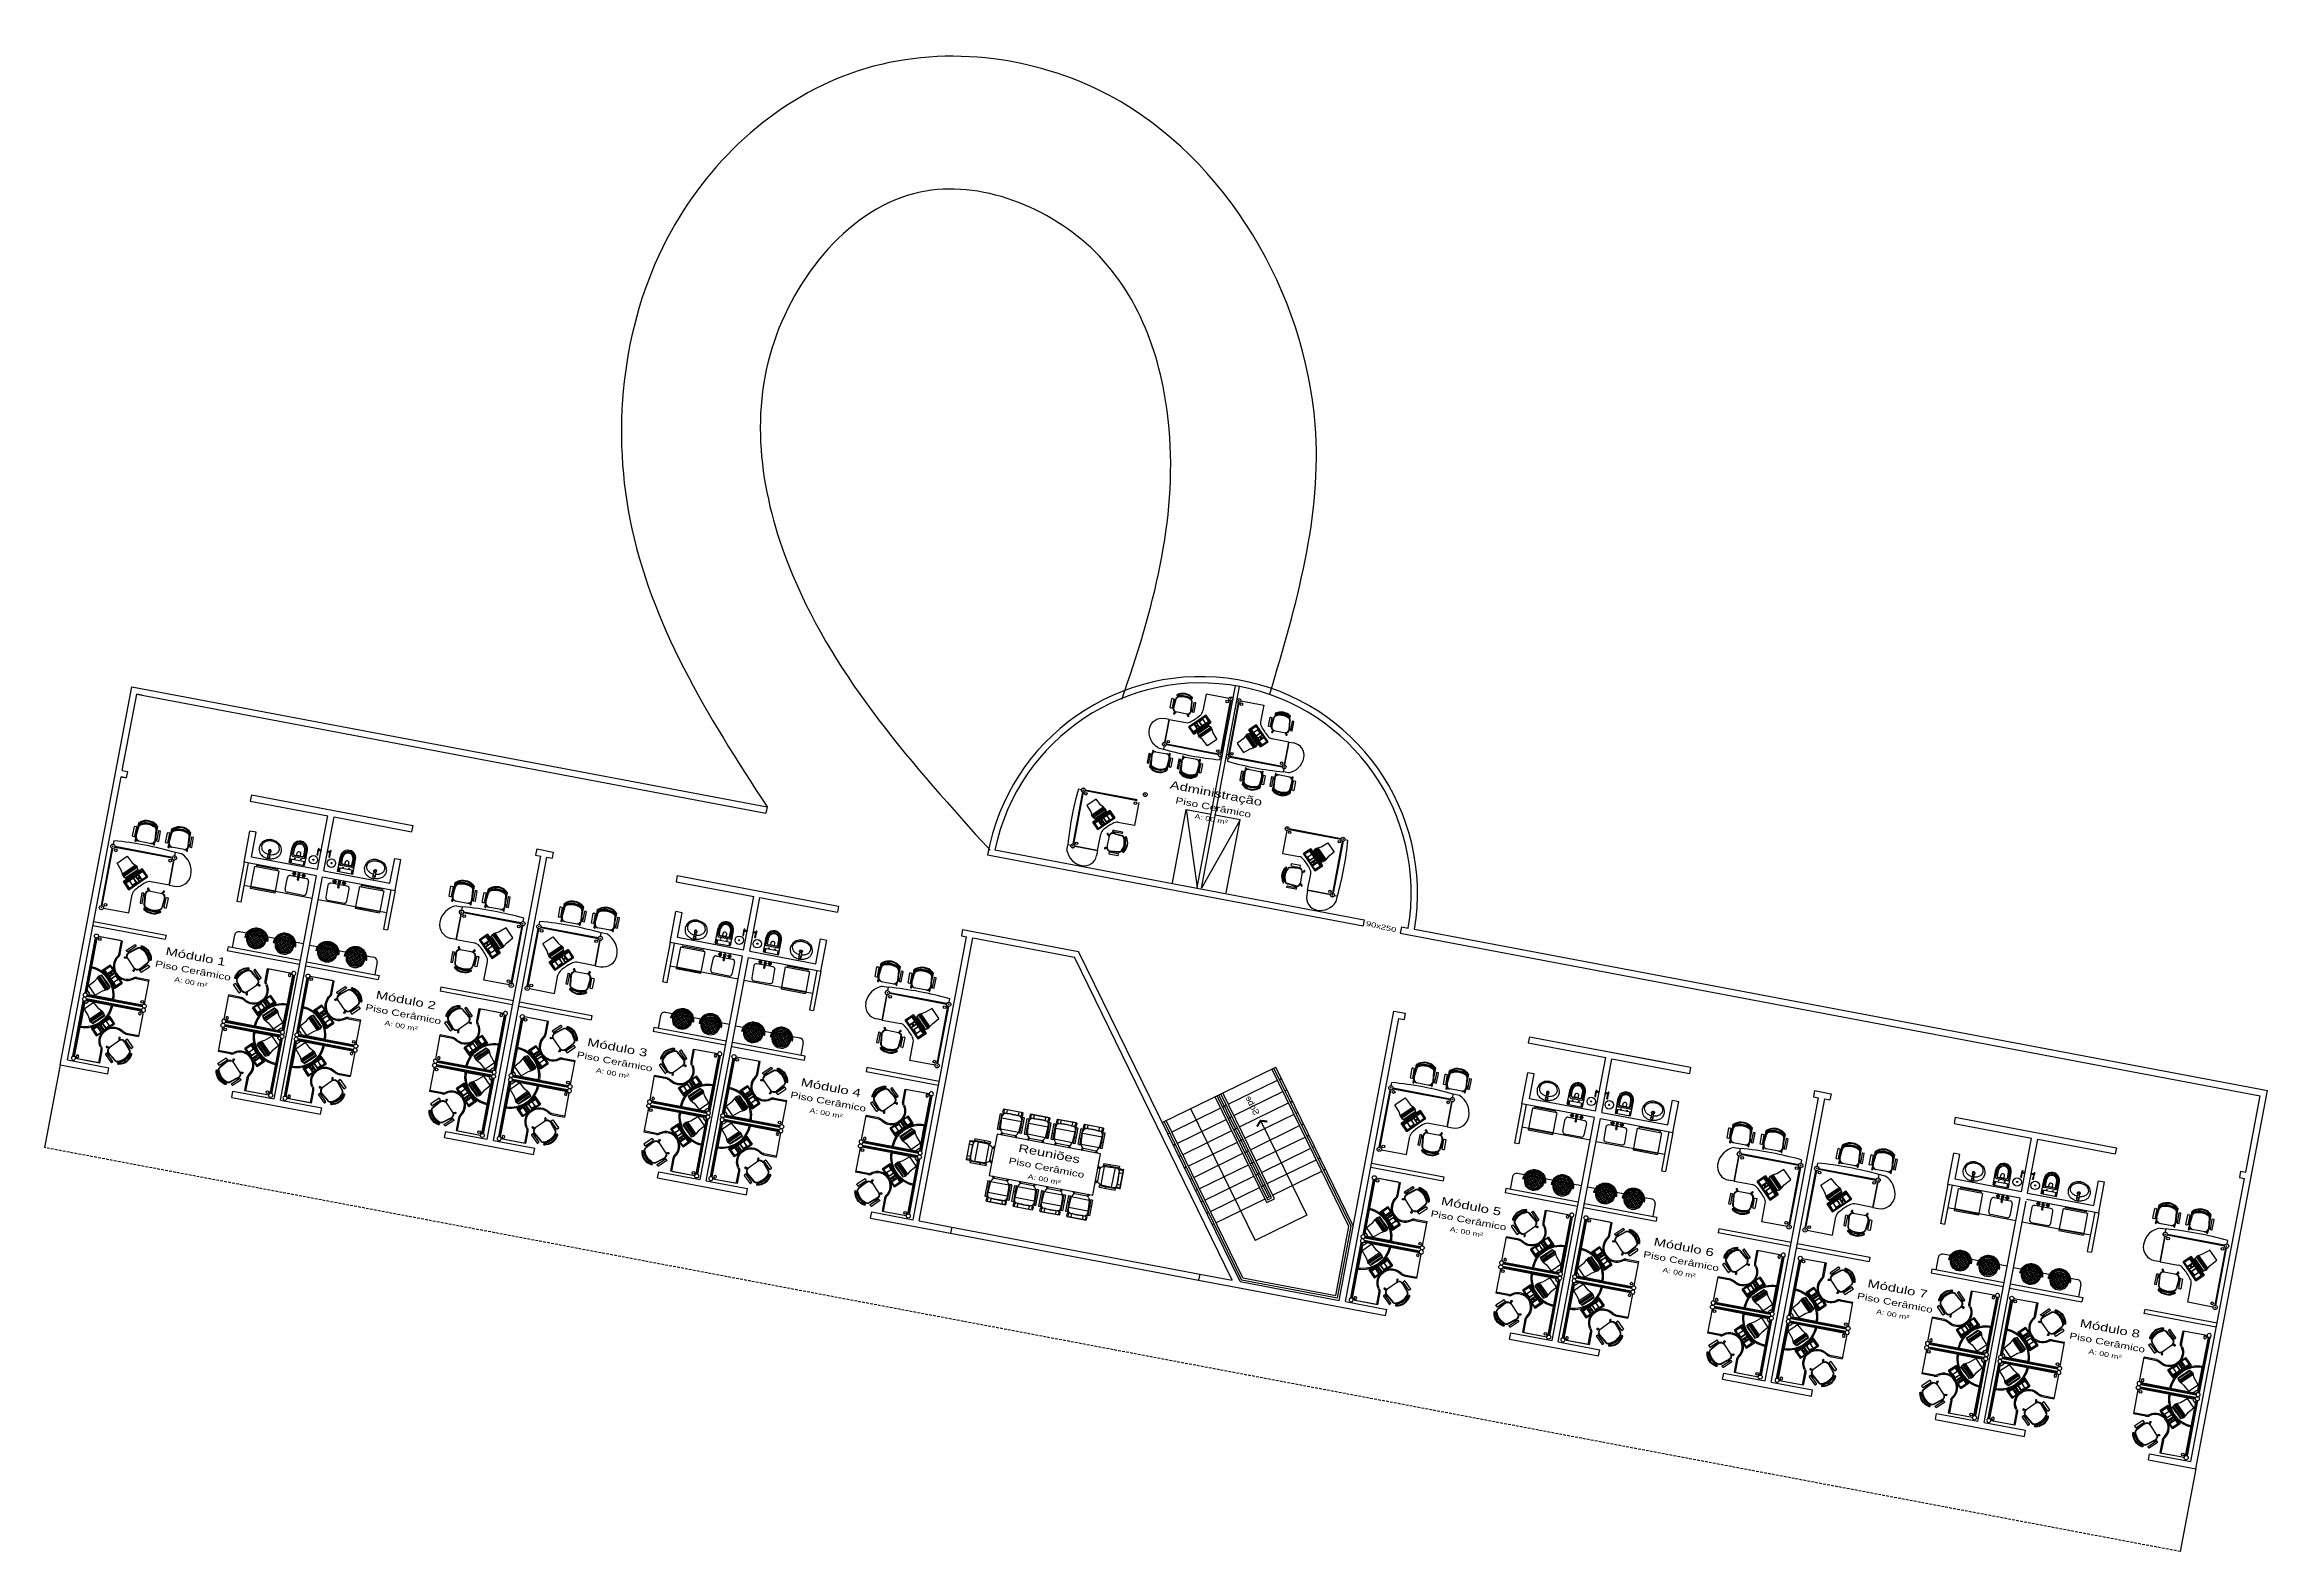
# Model space of a CAD drawing. Header units: inches. Extents: x -18604 to 2753, y -9056 to 3482.
# Drawn here: x -2530 to 2753, y -5658 to -2076 of the extents above; entities that cross this region are included whole.
import ezdxf
from ezdxf.enums import TextEntityAlignment as Align

# ---------------------------------------------------------------- set-up
doc = ezdxf.new("R2010")
doc.units = ezdxf.units.IN
doc.linetypes.add('CONTINU', pattern=[0])
doc.linetypes.add('HIDDEN', pattern=[9.525, 6.35, -3.175])
for name, color, linetype in [('ESPECARQ', 2, 'Continuous'), ('ESQUADRIA', 2, 'Continuous'), ('FORÇA 1', 86, 'Continuous'), ('Linha Fina', 253, 'Continuous'), ('MOVEIS', 2, 'Continuous'), ('Parede', 6, 'Continuous'), ('Parede Baixo', 4, 'Continuous'), ('TEXTO', 2, 'Continuous'), ('TEXTO_AREAS', 146, 'Continuous')]:
    doc.layers.add(name, color=color, linetype=linetype)
doc.styles.add('REGUA100', font='GOTHIC.TTF', dxfattribs={"width": 1.4})
doc.styles.add('REGUA60', font='GOTHIC.TTF', dxfattribs={"width": 1.4})
doc.styles.add('style5', font='arial.ttf')

msp = doc.modelspace()

# ---------------------------------------------------------------- texts
at = {"layer": 'TEXTO_AREAS', "style": 'REGUA100', "width": 1.4}
msp.add_text('90x250', height=12, rotation=347.333, dxfattribs=at).set_placement((609.7, -4170.7, -1754.5))
at = {"layer": 'TEXTO_AREAS', "extrusion": (0, 0, -1), "insert": (330.5, -4576.2, -1691.1), "char_height": 15, "attachment_point": 6, "text_direction": (-0.438984, 0.898495, 0), "style": 'style5'}
msp.add_mtext('Sobe', dxfattribs=at)

# ---------------------------------------------------------------- blocks, each defined once
blk = doc.blocks.new('INDUNI1')
at = {"color": 0, "style": 'REGUA100', "width": 1.4, "flags": 8}
for tag, p in [('NOME1', (0, 0)), ('NOME2', (0, -4.29))]:
    blk.add_attdef(tag, text='', height=2.5, dxfattribs=at).set_placement(p, align=Align.CENTER)
at = {"layer": 'ESPECARQ', "style": 'REGUA60', "width": 1.4}
blk.add_attdef('AREA', text='', height=1.5, dxfattribs=at).set_placement((0, -7.81), align=Align.CENTER)
at = {"layer": 'ESPECARQ', "style": 'REGUA60', "width": 1.4, "flags": 8}
for tag, p in [('REVPAR', (0, -12.81)), ('PEDIR', (0, -15.31)), ('PISO', (0, -10.31))]:
    blk.add_attdef(tag, text='', height=1.5, dxfattribs=at).set_placement(p, align=Align.CENTER)
blk = doc.blocks.new('CC50704')
for p, q in [((-60, 0), (-60, 12)), ((11.6, 13.4), (12, 0)), ((-60, 0), (-4.7, 0)), ((4.7, 0), (12, 0))]:
    blk.add_line(p, q)
for centre, radius, start, end in [((-30, 12), 30, 90, 180), ((-30, -2.5), 44.5, 21.0053, 90), ((0, 0), 4.65, 0, 180)]:
    blk.add_arc(centre, radius, start, end)
blk.add_point((0, 0))

# ---------------------------------------------------------------- linework, layer by layer
at = {"layer": 'ESQUADRIA'}
for p, q in [((-376.3, -4902, -1754.5), (213.2, -5013.6, -1754.5)), ((-373.5, -4887.3, -1754.5), (216, -4998.8, -1754.5))]:
    msp.add_line(p, q, dxfattribs=at)
at = {"layer": 'FORÇA 1'}
for p, q in [((126.7, -4638.6, -1754.5), (396.3, -4506.9, -1754.5)), ((283.7, -4595.3, -1754.5), (400.5, -4538.3, -1754.5)), ((570.2, -4885.7, -1754.5), (387.3, -4511.3, -1754.5)), ((575.4, -4885, -1754.5), (391.8, -4509.1, -1754.5)), ((580.7, -4884.3, -1754.5), (396.3, -4506.9, -1754.5)), ((405, -4536.1, -1754.5), (409.5, -4533.9, -1754.5)), ((375.4, -4828.8, -1754.5), (252.5, -4577.2, -1754.5)), ((377.7, -4822.1, -1754.5), (257, -4575, -1754.5)), ((380, -4815.4, -1754.5), (261.5, -4572.8, -1754.5)), ((386.7, -4817.7, -1754.5), (266, -4570.6, -1754.5)), ((393.4, -4820, -1754.5), (270.5, -4568.4, -1754.5)), ((296.8, -4622.3, -1754.5), (413.6, -4565.2, -1754.5)), ((310, -4649.3, -1754.5), (426.8, -4592.2, -1754.5)), ((418.1, -4563, -1754.5), (422.6, -4560.8, -1754.5)), ((431.3, -4590, -1754.5), (435.8, -4587.8, -1754.5)), ((315, -5012.5, -1754.5), (131.2, -4636.4, -1754.5)), ((318.4, -5008, -1754.5), (135.7, -4634.2, -1754.5)), ((148.9, -4661.2, -1754.5), (265.7, -4604.1, -1754.5)), ((162.1, -4688.2, -1754.5), (278.9, -4631.1, -1754.5)), ((270.2, -4601.9, -1754.5), (279.2, -4597.5, -1754.5)), ((283.4, -4628.9, -1754.5), (292.3, -4624.5, -1754.5)), ((323.2, -4676.2, -1754.5), (440, -4619.1, -1754.5)), ((336.4, -4703.2, -1754.5), (453.2, -4646.1, -1754.5)), ((444.5, -4616.9, -1754.5), (449, -4614.8, -1754.5)), ((457.6, -4643.9, -1754.5), (462.1, -4641.7, -1754.5)), ((139.9, -4665.6, -1754.5), (144.4, -4663.4, -1754.5)), ((153.1, -4692.5, -1754.5), (157.6, -4690.3, -1754.5)), ((175.2, -4715.1, -1754.5), (292, -4658, -1754.5)), ((188.4, -4742.1, -1754.5), (305.2, -4685, -1754.5)), ((296.5, -4655.8, -1754.5), (305.5, -4651.5, -1754.5)), ((309.7, -4682.8, -1754.5), (318.7, -4678.4, -1754.5)), ((349.5, -4730.1, -1754.5), (466.3, -4673.1, -1754.5)), ((362.7, -4757.1, -1754.5), (479.5, -4700, -1754.5)), ((470.8, -4670.9, -1754.5), (475.3, -4668.7, -1754.5)), ((484, -4697.8, -1754.5), (488.5, -4695.6, -1754.5)), ((166.3, -4719.5, -1754.5), (170.7, -4717.3, -1754.5)), ((179.4, -4746.4, -1754.5), (183.9, -4744.3, -1754.5)), ((201.6, -4769, -1754.5), (318.4, -4711.9, -1754.5)), ((214.7, -4796, -1754.5), (331.6, -4738.9, -1754.5)), ((322.9, -4709.8, -1754.5), (331.9, -4705.4, -1754.5)), ((336, -4736.7, -1754.5), (345, -4732.3, -1754.5)), ((375.9, -4784, -1754.5), (492.7, -4727, -1754.5)), ((389, -4811, -1754.5), (505.8, -4753.9, -1754.5)), ((497.2, -4724.8, -1754.5), (501.6, -4722.6, -1754.5)), ((510.3, -4751.7, -1754.5), (514.8, -4749.5, -1754.5)), ((192.6, -4773.4, -1754.5), (197.1, -4771.2, -1754.5)), ((205.8, -4800.4, -1754.5), (210.3, -4798.2, -1754.5)), ((227.9, -4822.9, -1754.5), (344.7, -4765.9, -1754.5)), ((241.1, -4849.9, -1754.5), (357.9, -4792.8, -1754.5)), ((349.2, -4763.7, -1754.5), (358.2, -4759.3, -1754.5)), ((362.4, -4790.6, -1754.5), (371.4, -4786.2, -1754.5)), ((218.9, -4827.3, -1754.5), (223.4, -4825.1, -1754.5)), ((232.1, -4854.3, -1754.5), (236.6, -4852.1, -1754.5)), ((254.3, -4876.8, -1754.5), (371.1, -4819.8, -1754.5)), ((375.4, -4828.8, -1754.5), (393.4, -4820, -1754.5)), ((375.6, -4817.6, -1754.5), (384.5, -4813.2, -1754.5)), ((377.7, -4822.1, -1754.5), (386.7, -4817.7, -1754.5)), ((245.3, -4881.2, -1754.5), (249.8, -4879, -1754.5)), ((539.2, -5049.8, -1754.5), (570.2, -4885.7, -1754.5)), ((543.2, -5055.7, -1754.5), (575.4, -4885, -1754.5)), ((315, -5012.5, -1754.5), (543.2, -5055.7, -1754.5)), ((318.4, -5008, -1754.5), (539.2, -5049.8, -1754.5))]:
    msp.add_line(p, q, dxfattribs=at)
for points, knots in [([(382.7, -3619.3, -1761.6), (445.1, -3408.3, -1750.2), (596, -2897.4, -1722.6), (161.2, -2137.2, -1769), (-620.2, -2052.4, -1751.8), (-1131.8, -2514.6, -1754), (-1213.1, -3253.4, -1755), (-954.3, -3671.7, -1754.7), (-812.2, -3888.3, -1754.5)], [0, 0, 0, 0, 649.163968, 1571.946122, 2171.553363, 2757.65089, 3449.031517, 4207.693788, 4207.693788, 4207.693788, 4207.693788]), ([(30.9, -3632.4, -1746.1), (104.8, -3421.4, -1736.4), (202.2, -3061.1, -1725.2), (30.8, -2529.5, -1768.3), (-499.5, -2321.2, -1750.5), (-889.4, -2800.6, -1754.3), (-770.1, -3451, -1754.9), (-465.1, -3789.1, -1754.7), (-282.5, -3991.6, -1754.5)], [178.838613, 178.838613, 178.838613, 178.838613, 834.168805, 1290.493079, 1729.769843, 2241.688692, 2781.671488, 3587.659258, 3587.659258, 3587.659258, 3587.659258])]:
    msp.add_open_spline(points, degree=3, knots=knots, dxfattribs=at)
at = {"layer": 'Linha Fina'}
for p, q in [((-1934.1, -4010.3, -1754.5), (-1934.9, -4010.2, -1754.5)), ((-1919.3, -4013.1, -1754.5), (-1920.2, -4013, -1754.5)), ((-1882, -4002.5, -1754.5), (-1881.9, -4002.3, -1754.5)), ((-1882, -4002.5, -1754.5), (-1879.7, -4002.9, -1754.5)), ((-1881.9, -4002.3, -1754.5), (-1879.6, -4002.7, -1754.5)), ((-1881.5, -4002.3, -1754.5), (-1879.4, -3991.5, -1754.5)), ((-1880.1, -4002.6, -1754.5), (-1878.1, -3991.8, -1754.5)), ((-1879.7, -4002.9, -1754.5), (-1879.6, -4002.7, -1754.5)), ((-1879.6, -3991.4, -1754.5), (-1879.3, -3989.6, -1754.5)), ((-1879.6, -3991.5, -1754.5), (-1879.4, -3991.5, -1754.5)), ((-1879.2, -3989.5, -1754.5), (-1879.1, -3989.5, -1754.5)), ((-1878.5, -3986.7, -1754.5), (-1879.1, -3989.5, -1754.5)), ((-1879, -3996.5, -1754.5), (-1878.8, -3995.4, -1754.5)), ((-1878.1, -3991.8, -1754.5), (-1877.9, -3991.8, -1754.5)), ((-1877.9, -3991.8, -1754.5), (-1877.5, -3989.9, -1754.5)), ((-1877.2, -3986.9, -1754.5), (-1877.7, -3989.8, -1754.5)), ((-1877.2, -3986.9, -1754.5), (-1877.7, -3989.8, -1754.5)), ((-1877.7, -3989.8, -1754.5), (-1877.6, -3989.8, -1754.5)), ((-1877.7, -3991.4, -1754.5), (-1877.1, -3991.5, -1754.5)), ((-1877.5, -3990.3, -1754.5), (-1876.9, -3990.4, -1754.5)), ((-1877.2, -3991.8, -1754.5), (-1876.8, -3990.1, -1754.5)), ((-1877.1, -3991.8, -1754.5), (-1876.9, -3991.9, -1754.5)), ((-1876.9, -3992.2, -1754.5), (-1876.4, -3989.8, -1754.5)), ((-1876.8, -3990.1, -1754.5), (-1876.5, -3990.1, -1754.5)), ((-1876.8, -3992.3, -1754.5), (-1873, -3993, -1754.5)), ((-1876.4, -3989.7, -1754.5), (-1872.5, -3990.5, -1754.5)), ((-1873.1, -3993.6, -1754.5), (-1872.4, -3989.9, -1754.5)), ((-1873, -3993.7, -1754.5), (-1872.7, -3993.7, -1754.5)), ((-1872.8, -3994.3, -1754.5), (-1871.9, -3989.3, -1754.5)), ((-1872.8, -3994.4, -1754.5), (-1872.2, -3994.5, -1754.5)), ((-1872.3, -3989.9, -1754.5), (-1872, -3989.9, -1754.5)), ((-1872.2, -3994.5, -1754.5), (-1871.3, -3989.4, -1754.5)), ((-1871.8, -3989.3, -1754.5), (-1871.3, -3989.4, -1754.5)), ((-1857.5, -3997.3, -1754.5), (-1856.5, -3992.2, -1754.5)), ((-1856.9, -3997.4, -1754.5), (-1857.5, -3997.3, -1754.5)), ((-1856.9, -3997.4, -1754.5), (-1855.9, -3992.3, -1754.5)), ((-1856.4, -3996.8, -1754.5), (-1856.7, -3996.8, -1754.5)), ((-1856, -3992.3, -1754.5), (-1856.5, -3992.2, -1754.5)), ((-1856.4, -3996.8, -1754.5), (-1855.7, -3993.1, -1754.5)), ((-1852.4, -3996.9, -1754.5), (-1856.3, -3996.2, -1754.5)), ((-1855.7, -3993, -1754.5), (-1856, -3992.9, -1754.5)), ((-1851.9, -3994.4, -1754.5), (-1855.8, -3993.6, -1754.5)), ((-1851.3, -4008.1, -1754.5), (-1853.6, -4007.6, -1754.5)), ((-1853.6, -4007.9, -1754.5), (-1853.6, -4007.6, -1754.5)), ((-1851.3, -4008.3, -1754.5), (-1853.6, -4007.9, -1754.5)), ((-1853.1, -4007.7, -1754.5), (-1851.1, -3996.9, -1754.5)), ((-1852.3, -3996.9, -1754.5), (-1851.9, -3994.4, -1754.5)), ((-1852, -3996.6, -1754.5), (-1852.2, -3996.6, -1754.5)), ((-1852, -4001.6, -1754.5), (-1851.7, -4000.5, -1754.5)), ((-1851.6, -3994.8, -1754.5), (-1851.9, -3994.8, -1754.5)), ((-1851.9, -3996.6, -1754.5), (-1851.6, -3994.9, -1754.5)), ((-1851.2, -3996.4, -1754.5), (-1851.9, -3996.3, -1754.5)), ((-1851.7, -4008, -1754.5), (-1849.7, -3997.1, -1754.5)), ((-1851, -3995.3, -1754.5), (-1851.6, -3995.2, -1754.5)), ((-1851.3, -4008.3, -1754.5), (-1851.3, -4008.1, -1754.5)), ((-1851.2, -3996.8, -1754.5), (-1850.9, -3994.9, -1754.5)), ((-1851.1, -3996.9, -1754.5), (-1851.2, -3996.9, -1754.5)), ((-1850.7, -3994.9, -1754.5), (-1850.8, -3994.9, -1754.5)), ((-1850.1, -3992, -1754.5), (-1850.7, -3994.9, -1754.5)), ((-1850.1, -3992, -1754.5), (-1850.7, -3994.9, -1754.5)), ((-1849.5, -3997.2, -1754.5), (-1849.7, -3997.1, -1754.5)), ((-1849.5, -3997.1, -1754.5), (-1849.1, -3995.3, -1754.5)), ((-1848.8, -3992.3, -1754.5), (-1849.3, -3995.2, -1754.5)), ((-1849.2, -3995.2, -1754.5), (-1849.3, -3995.2, -1754.5)), ((-1820.4, -4031.8, -1754.5), (-1819.6, -4032, -1754.5)), ((-1805.7, -4034.6, -1754.5), (-1804.9, -4034.8, -1754.5)), ((-922, -4201.8, -1754.5), (-922.9, -4201.6, -1754.5)), ((-907.3, -4204.6, -1754.5), (-908.1, -4204.4, -1754.5)), ((-869.9, -4194, -1754.5), (-869.9, -4193.7, -1754.5)), ((-869.9, -4193.7, -1754.5), (-867.6, -4194.2, -1754.5)), ((-869.9, -4194, -1754.5), (-867.6, -4194.4, -1754.5)), ((-869.5, -4193.8, -1754.5), (-867.4, -4183, -1754.5)), ((-868.1, -4194.1, -1754.5), (-866, -4183.2, -1754.5)), ((-867.6, -4182.9, -1754.5), (-867.2, -4181, -1754.5)), ((-867.6, -4194.4, -1754.5), (-867.6, -4194.2, -1754.5)), ((-867.5, -4183, -1754.5), (-867.4, -4183, -1754.5)), ((-867.2, -4181, -1754.5), (-867, -4181, -1754.5)), ((-866.5, -4178.1, -1754.5), (-867, -4181, -1754.5)), ((-866.9, -4188, -1754.5), (-866.7, -4186.9, -1754.5)), ((-866, -4183.2, -1754.5), (-865.9, -4183.3, -1754.5)), ((-865.8, -4183.2, -1754.5), (-865.5, -4181.4, -1754.5)), ((-865.1, -4178.4, -1754.5), (-865.7, -4181.3, -1754.5)), ((-865.1, -4178.4, -1754.5), (-865.7, -4181.3, -1754.5)), ((-865.7, -4181.3, -1754.5), (-865.5, -4181.3, -1754.5)), ((-865.7, -4182.9, -1754.5), (-865.1, -4183, -1754.5)), ((-865.5, -4181.7, -1754.5), (-864.8, -4181.9, -1754.5)), ((-865.1, -4183.3, -1754.5), (-864.8, -4181.6, -1754.5)), ((-865.1, -4183.3, -1754.5), (-864.8, -4183.4, -1754.5)), ((-864.8, -4183.7, -1754.5), (-864.4, -4181.3, -1754.5)), ((-864.8, -4183.8, -1754.5), (-860.9, -4184.5, -1754.5)), ((-864.7, -4181.6, -1754.5), (-864.5, -4181.6, -1754.5)), ((-864.3, -4181.2, -1754.5), (-860.4, -4182, -1754.5)), ((-861, -4185.1, -1754.5), (-860.3, -4181.4, -1754.5)), ((-861, -4185.2, -1754.5), (-860.7, -4185.2, -1754.5)), ((-860.8, -4185.8, -1754.5), (-859.8, -4180.8, -1754.5)), ((-860.7, -4185.9, -1754.5), (-860.2, -4186, -1754.5)), ((-860.3, -4181.3, -1754.5), (-860, -4181.4, -1754.5)), ((-860.2, -4186, -1754.5), (-859.2, -4180.9, -1754.5)), ((-859.8, -4180.8, -1754.5), (-859.2, -4180.9, -1754.5)), ((-845.4, -4188.8, -1754.5), (-844.5, -4183.7, -1754.5)), ((-844.9, -4188.9, -1754.5), (-845.4, -4188.8, -1754.5)), ((-844.8, -4188.8, -1754.5), (-843.9, -4183.8, -1754.5)), ((-844.4, -4188.3, -1754.5), (-844.7, -4188.3, -1754.5)), ((-843.9, -4183.8, -1754.5), (-844.5, -4183.7, -1754.5)), ((-844.3, -4188.3, -1754.5), (-843.6, -4184.5, -1754.5)), ((-840.3, -4188.4, -1754.5), (-844.2, -4187.7, -1754.5)), ((-843.7, -4184.5, -1754.5), (-844, -4184.4, -1754.5)), ((-839.9, -4185.9, -1754.5), (-843.7, -4185.1, -1754.5)), ((-841.6, -4199.3, -1754.5), (-841.5, -4199.1, -1754.5)), ((-839.3, -4199.8, -1754.5), (-841.6, -4199.3, -1754.5)), ((-839.2, -4199.5, -1754.5), (-841.5, -4199.1, -1754.5)), ((-841.1, -4199.2, -1754.5), (-839, -4188.4, -1754.5)), ((-840.3, -4188.4, -1754.5), (-839.8, -4185.9, -1754.5)), ((-839.9, -4188.1, -1754.5), (-840.2, -4188, -1754.5)), ((-839.9, -4188, -1754.5), (-839.5, -4186.4, -1754.5)), ((-839.9, -4193.1, -1754.5), (-839.7, -4192, -1754.5)), ((-839.6, -4186.3, -1754.5), (-839.8, -4186.3, -1754.5)), ((-839.2, -4187.9, -1754.5), (-839.8, -4187.8, -1754.5)), ((-839.7, -4199.5, -1754.5), (-837.6, -4188.6, -1754.5)), ((-839, -4186.8, -1754.5), (-839.6, -4186.6, -1754.5)), ((-839.3, -4199.8, -1754.5), (-839.2, -4199.5, -1754.5)), ((-839.2, -4188.3, -1754.5), (-838.8, -4186.4, -1754.5)), ((-839, -4188.4, -1754.5), (-839.2, -4188.3, -1754.5)), ((-838.6, -4186.4, -1754.5), (-838.8, -4186.4, -1754.5)), ((-838.1, -4183.5, -1754.5), (-838.6, -4186.4, -1754.5)), ((-838.1, -4183.5, -1754.5), (-838.6, -4186.4, -1754.5)), ((-837.5, -4188.6, -1754.5), (-837.6, -4188.6, -1754.5)), ((-837.4, -4188.6, -1754.5), (-837.1, -4186.7, -1754.5)), ((-836.7, -4183.8, -1754.5), (-837.3, -4186.7, -1754.5)), ((-837.1, -4186.7, -1754.5), (-837.3, -4186.7, -1754.5)), ((-808.4, -4223.3, -1754.5), (-807.6, -4223.5, -1754.5)), ((-793.7, -4226.1, -1754.5), (-792.8, -4226.2, -1754.5)), ((-2492.3, -4501.7, -1754.5), (-2529.5, -4698.2, -1754.5)), ((1102.6, -4584.9, -1754.5), (1101.8, -4584.7, -1754.5)), ((1117.4, -4587.7, -1754.5), (1116.5, -4587.5, -1754.5)), ((1154.7, -4577, -1754.5), (1154.7, -4576.8, -1754.5)), ((1154.7, -4576.8, -1754.5), (1157, -4577.2, -1754.5)), ((1154.7, -4577, -1754.5), (1157, -4577.5, -1754.5)), ((1155.2, -4576.9, -1754.5), (1157.2, -4566, -1754.5)), ((1156.6, -4577.1, -1754.5), (1158.6, -4566.3, -1754.5)), ((1157, -4566, -1754.5), (1157.4, -4564.1, -1754.5)), ((1157, -4577.5, -1754.5), (1157, -4577.2, -1754.5)), ((1157.1, -4566, -1754.5), (1157.2, -4566, -1754.5)), ((1157.5, -4564.1, -1754.5), (1157.6, -4564.1, -1754.5)), ((1158.1, -4561.2, -1754.5), (1157.6, -4564.1, -1754.5)), ((1157.7, -4571.1, -1754.5), (1157.9, -4569.9, -1754.5)), ((1158.6, -4566.3, -1754.5), (1158.8, -4566.3, -1754.5)), ((1158.8, -4566.3, -1754.5), (1159.2, -4564.4, -1754.5)), ((1158.9, -4565.9, -1754.5), (1159.6, -4566.1, -1754.5)), ((1159.5, -4561.5, -1754.5), (1159, -4564.3, -1754.5)), ((1159.5, -4561.5, -1754.5), (1159, -4564.3, -1754.5)), ((1159, -4564.3, -1754.5), (1159.1, -4564.4, -1754.5)), ((1159.1, -4564.8, -1754.5), (1159.8, -4564.9, -1754.5)), ((1159.5, -4566.3, -1754.5), (1159.8, -4564.7, -1754.5)), ((1159.6, -4566.4, -1754.5), (1159.8, -4566.4, -1754.5)), ((1159.8, -4566.8, -1754.5), (1160.3, -4564.3, -1754.5)), ((1159.8, -4566.8, -1754.5), (1163.7, -4567.6, -1754.5)), ((1159.9, -4564.6, -1754.5), (1160.1, -4564.7, -1754.5)), ((1160.3, -4564.3, -1754.5), (1164.2, -4565, -1754.5)), ((1163.6, -4568.2, -1754.5), (1164.3, -4564.4, -1754.5)), ((1163.6, -4568.2, -1754.5), (1163.9, -4568.3, -1754.5)), ((1163.9, -4568.9, -1754.5), (1164.8, -4563.9, -1754.5)), ((1163.9, -4568.9, -1754.5), (1164.5, -4569, -1754.5)), ((1164.4, -4564.4, -1754.5), (1164.7, -4564.4, -1754.5)), ((1164.5, -4569, -1754.5), (1165.4, -4563.9, -1754.5)), ((1164.9, -4563.8, -1754.5), (1165.4, -4563.9, -1754.5)), ((1179.2, -4571.8, -1754.5), (1180.2, -4566.7, -1754.5)), ((1179.7, -4571.9, -1754.5), (1179.2, -4571.8, -1754.5)), ((1179.8, -4571.9, -1754.5), (1180.7, -4566.9, -1754.5)), ((1180.2, -4571.4, -1754.5), (1179.9, -4571.3, -1754.5)), ((1180.7, -4566.8, -1754.5), (1180.2, -4566.7, -1754.5)), ((1180.3, -4571.3, -1754.5), (1181, -4567.6, -1754.5)), ((1184.3, -4571.5, -1754.5), (1180.4, -4570.7, -1754.5)), ((1181, -4567.5, -1754.5), (1180.7, -4567.5, -1754.5)), ((1184.8, -4568.9, -1754.5), (1180.9, -4568.2, -1754.5)), ((1185.4, -4582.6, -1754.5), (1183.1, -4582.2, -1754.5)), ((1183.1, -4582.4, -1754.5), (1183.1, -4582.2, -1754.5)), ((1185.3, -4582.8, -1754.5), (1183.1, -4582.4, -1754.5)), ((1183.6, -4582.3, -1754.5), (1185.6, -4571.4, -1754.5)), ((1184.4, -4571.4, -1754.5), (1184.8, -4569, -1754.5)), ((1184.7, -4571.1, -1754.5), (1184.5, -4571.1, -1754.5)), ((1184.7, -4576.2, -1754.5), (1184.9, -4575, -1754.5)), ((1185, -4569.4, -1754.5), (1184.8, -4569.3, -1754.5)), ((1184.8, -4571.1, -1754.5), (1185.1, -4569.4, -1754.5)), ((1185.5, -4571, -1754.5), (1184.8, -4570.8, -1754.5)), ((1185.7, -4569.8, -1754.5), (1185, -4569.7, -1754.5)), ((1185, -4582.5, -1754.5), (1187, -4571.7, -1754.5)), ((1185.3, -4582.8, -1754.5), (1185.4, -4582.6, -1754.5)), ((1185.4, -4571.3, -1754.5), (1185.8, -4569.5, -1754.5)), ((1185.6, -4571.4, -1754.5), (1185.5, -4571.4, -1754.5)), ((1186, -4569.5, -1754.5), (1185.9, -4569.4, -1754.5)), ((1186.5, -4566.6, -1754.5), (1186, -4569.5, -1754.5)), ((1186.5, -4566.6, -1754.5), (1186, -4569.5, -1754.5)), ((1187.2, -4571.7, -1754.5), (1187, -4571.7, -1754.5)), ((1187.2, -4571.7, -1754.5), (1187.6, -4569.8, -1754.5)), ((1187.9, -4566.8, -1754.5), (1187.4, -4569.7, -1754.5)), ((1187.5, -4569.7, -1754.5), (1187.4, -4569.7, -1754.5)), ((1216.2, -4606.4, -1754.5), (1217.1, -4606.5, -1754.5)), ((1231, -4609.1, -1754.5), (1231.8, -4609.3, -1754.5)), ((2170.2, -4752.7, -1754.5), (2169.6, -4755.6, -1754.5)), ((2171.6, -4752.9, -1754.5), (2171, -4755.8, -1754.5)), ((2171.6, -4752.9, -1754.5), (2171, -4755.8, -1754.5)), ((2114.7, -4776.3, -1754.5), (2113.8, -4776.2, -1754.5)), ((2129.4, -4779.1, -1754.5), (2128.6, -4779, -1754.5)), ((2166.8, -4768.5, -1754.5), (2166.8, -4768.3, -1754.5)), ((2166.8, -4768.3, -1754.5), (2169.1, -4768.7, -1754.5)), ((2166.8, -4768.5, -1754.5), (2169, -4768.9, -1754.5)), ((2167.2, -4768.4, -1754.5), (2169.3, -4757.5, -1754.5)), ((2168.6, -4768.6, -1754.5), (2170.7, -4757.8, -1754.5)), ((2169, -4768.9, -1754.5), (2169.1, -4768.7, -1754.5)), ((2169.1, -4757.4, -1754.5), (2169.4, -4755.6, -1754.5)), ((2169.1, -4757.5, -1754.5), (2169.3, -4757.5, -1754.5)), ((2169.5, -4755.5, -1754.5), (2169.6, -4755.6, -1754.5)), ((2169.8, -4762.5, -1754.5), (2170, -4761.4, -1754.5)), ((2170.7, -4757.8, -1754.5), (2170.8, -4757.8, -1754.5)), ((2170.9, -4757.8, -1754.5), (2171.2, -4755.9, -1754.5)), ((2171, -4755.8, -1754.5), (2171.2, -4755.8, -1754.5)), ((2171, -4757.4, -1754.5), (2171.6, -4757.5, -1754.5)), ((2171.2, -4756.3, -1754.5), (2171.8, -4756.4, -1754.5)), ((2171.6, -4757.8, -1754.5), (2171.9, -4756.1, -1754.5)), ((2171.6, -4757.9, -1754.5), (2171.8, -4757.9, -1754.5)), ((2171.8, -4758.3, -1754.5), (2172.3, -4755.8, -1754.5)), ((2171.9, -4756.1, -1754.5), (2172.2, -4756.1, -1754.5)), ((2171.9, -4758.3, -1754.5), (2175.8, -4759.1, -1754.5)), ((2172.4, -4755.8, -1754.5), (2176.2, -4756.5, -1754.5)), ((2175.6, -4759.6, -1754.5), (2176.3, -4755.9, -1754.5)), ((2175.7, -4759.7, -1754.5), (2176, -4759.8, -1754.5)), ((2175.9, -4760.4, -1754.5), (2176.9, -4755.3, -1754.5)), ((2176, -4760.4, -1754.5), (2176.5, -4760.5, -1754.5)), ((2176.4, -4755.9, -1754.5), (2176.7, -4755.9, -1754.5)), ((2176.5, -4760.5, -1754.5), (2177.5, -4755.4, -1754.5)), ((2176.9, -4755.3, -1754.5), (2177.5, -4755.4, -1754.5)), ((2191.2, -4763.3, -1754.5), (2192.2, -4758.2, -1754.5)), ((2191.8, -4763.4, -1754.5), (2191.2, -4763.3, -1754.5)), ((2191.8, -4763.4, -1754.5), (2192.8, -4758.4, -1754.5)), ((2192.3, -4762.8, -1754.5), (2192, -4762.8, -1754.5)), ((2192.7, -4758.3, -1754.5), (2192.2, -4758.2, -1754.5)), ((2192.3, -4762.8, -1754.5), (2193.1, -4759.1, -1754.5)), ((2196.3, -4763, -1754.5), (2192.5, -4762.2, -1754.5)), ((2193, -4759, -1754.5), (2192.7, -4759, -1754.5)), ((2196.8, -4760.4, -1754.5), (2192.9, -4759.7, -1754.5)), ((2197.4, -4774.1, -1754.5), (2195.1, -4773.7, -1754.5)), ((2195.1, -4773.9, -1754.5), (2195.1, -4773.7, -1754.5)), ((2197.4, -4774.3, -1754.5), (2195.1, -4773.9, -1754.5)), ((2195.6, -4773.7, -1754.5), (2197.7, -4762.9, -1754.5)), ((2196.4, -4762.9, -1754.5), (2196.9, -4760.5, -1754.5)), ((2196.8, -4762.6, -1754.5), (2196.5, -4762.6, -1754.5)), ((2197.1, -4760.9, -1754.5), (2196.8, -4760.8, -1754.5)), ((2196.8, -4762.6, -1754.5), (2197.1, -4760.9, -1754.5)), ((2196.8, -4767.7, -1754.5), (2197, -4766.5, -1754.5)), ((2197.5, -4762.4, -1754.5), (2196.9, -4762.3, -1754.5)), ((2197, -4774, -1754.5), (2199, -4763.2, -1754.5)), ((2197.7, -4761.3, -1754.5), (2197.1, -4761.2, -1754.5)), ((2197.4, -4774.3, -1754.5), (2197.4, -4774.1, -1754.5)), ((2197.5, -4762.8, -1754.5), (2197.8, -4760.9, -1754.5)), ((2197.7, -4762.9, -1754.5), (2197.5, -4762.9, -1754.5)), ((2198, -4760.9, -1754.5), (2197.9, -4760.9, -1754.5)), ((2198.6, -4758, -1754.5), (2198, -4760.9, -1754.5)), ((2198.6, -4758, -1754.5), (2198, -4760.9, -1754.5)), ((2199.2, -4763.2, -1754.5), (2199, -4763.2, -1754.5)), ((2199.3, -4763.1, -1754.5), (2199.6, -4761.3, -1754.5)), ((2200, -4758.3, -1754.5), (2199.4, -4761.2, -1754.5)), ((2199.6, -4761.2, -1754.5), (2199.4, -4761.2, -1754.5)), ((2228.3, -4797.8, -1754.5), (2229.1, -4798, -1754.5)), ((2243, -4800.6, -1754.5), (2243.9, -4800.8, -1754.5)), ((2583.2, -5462, -1754.5), (2546, -5658.5, -1754.5))]:
    msp.add_line(p, q, dxfattribs=at)
at = {"layer": 'Linha Fina', "color": 253, "lineweight": 0}
for p, q in [((-1882, -4002.5, -1754.5), (-1881.9, -4002.3, -1754.5)), ((-1879.7, -4002.9, -1754.5), (-1882, -4002.5, -1754.5)), ((-1881.9, -4002.3, -1754.5), (-1881.5, -4002.3, -1754.5)), ((-1881.5, -4002.3, -1754.5), (-1881.1, -4000.2, -1754.5)), ((-1879.7, -4000.4, -1754.5), (-1880.1, -4002.6, -1754.5)), ((-1880.1, -4002.6, -1754.5), (-1879.6, -4002.7, -1754.5)), ((-1879.6, -4002.7, -1754.5), (-1879.7, -4002.9, -1754.5)), ((-1853.6, -4007.6, -1754.5), (-1853.6, -4007.9, -1754.5)), ((-1853.1, -4007.7, -1754.5), (-1853.6, -4007.6, -1754.5)), ((-1853.6, -4007.9, -1754.5), (-1851.3, -4008.3, -1754.5)), ((-1852.7, -4005.6, -1754.5), (-1853.1, -4007.7, -1754.5)), ((-1851.7, -4008, -1754.5), (-1851.3, -4005.8, -1754.5)), ((-1851.3, -4008.1, -1754.5), (-1851.7, -4008, -1754.5)), ((-1851.3, -4008.3, -1754.5), (-1851.3, -4008.1, -1754.5)), ((-869.9, -4194, -1754.5), (-869.9, -4193.7, -1754.5)), ((-869.9, -4193.7, -1754.5), (-869.5, -4193.8, -1754.5)), ((-867.6, -4194.4, -1754.5), (-869.9, -4194, -1754.5)), ((-869.5, -4193.8, -1754.5), (-869, -4191.7, -1754.5)), ((-867.7, -4191.9, -1754.5), (-868.1, -4194.1, -1754.5)), ((-868.1, -4194.1, -1754.5), (-867.6, -4194.2, -1754.5)), ((-867.6, -4194.2, -1754.5), (-867.6, -4194.4, -1754.5)), ((-841.5, -4199.1, -1754.5), (-841.6, -4199.3, -1754.5)), ((-841.6, -4199.3, -1754.5), (-839.3, -4199.8, -1754.5)), ((-841.1, -4199.2, -1754.5), (-841.5, -4199.1, -1754.5)), ((-840.6, -4197, -1754.5), (-841.1, -4199.2, -1754.5)), ((-839.7, -4199.5, -1754.5), (-839.3, -4197.3, -1754.5)), ((-839.2, -4199.5, -1754.5), (-839.7, -4199.5, -1754.5)), ((-839.3, -4199.8, -1754.5), (-839.2, -4199.5, -1754.5)), ((1154.7, -4577, -1754.5), (1154.7, -4576.8, -1754.5)), ((1154.7, -4576.8, -1754.5), (1155.2, -4576.9, -1754.5)), ((1157, -4577.5, -1754.5), (1154.7, -4577, -1754.5)), ((1155.2, -4576.9, -1754.5), (1155.6, -4574.7, -1754.5)), ((1157, -4575, -1754.5), (1156.6, -4577.1, -1754.5)), ((1156.6, -4577.1, -1754.5), (1157, -4577.2, -1754.5)), ((1157, -4577.2, -1754.5), (1157, -4577.5, -1754.5)), ((1183.1, -4582.2, -1754.5), (1183.1, -4582.4, -1754.5)), ((1183.6, -4582.3, -1754.5), (1183.1, -4582.2, -1754.5)), ((1183.1, -4582.4, -1754.5), (1185.3, -4582.8, -1754.5)), ((1184, -4580.1, -1754.5), (1183.6, -4582.3, -1754.5)), ((1185, -4582.5, -1754.5), (1185.4, -4580.4, -1754.5)), ((1185.4, -4582.6, -1754.5), (1185, -4582.5, -1754.5)), ((1185.3, -4582.8, -1754.5), (1185.4, -4582.6, -1754.5)), ((2166.8, -4768.5, -1754.5), (2166.8, -4768.3, -1754.5)), ((2166.8, -4768.3, -1754.5), (2167.2, -4768.4, -1754.5)), ((2169, -4768.9, -1754.5), (2166.8, -4768.5, -1754.5)), ((2167.2, -4768.4, -1754.5), (2167.6, -4766.2, -1754.5)), ((2169, -4766.5, -1754.5), (2168.6, -4768.6, -1754.5)), ((2168.6, -4768.6, -1754.5), (2169.1, -4768.7, -1754.5)), ((2169.1, -4768.7, -1754.5), (2169, -4768.9, -1754.5)), ((2195.1, -4773.7, -1754.5), (2195.1, -4773.9, -1754.5)), ((2195.6, -4773.7, -1754.5), (2195.1, -4773.7, -1754.5)), ((2195.1, -4773.9, -1754.5), (2197.4, -4774.3, -1754.5)), ((2196, -4771.6, -1754.5), (2195.6, -4773.7, -1754.5)), ((2197, -4774, -1754.5), (2197.4, -4771.8, -1754.5)), ((2197.4, -4774.1, -1754.5), (2197, -4774, -1754.5)), ((2197.4, -4774.3, -1754.5), (2197.4, -4774.1, -1754.5))]:
    msp.add_line(p, q, dxfattribs=at)
at = {"layer": 'Linha Fina', "linetype": 'CONTINU'}
for p, q in [((-1878.5, -3986.7, -1754.5), (-1877.2, -3986.9, -1754.5)), ((-1877.3, -3986.9, -1754.5), (-1877.2, -3986.9, -1754.5)), ((-1850, -3992, -1754.5), (-1850.1, -3992, -1754.5)), ((-1848.8, -3992.3, -1754.5), (-1850.1, -3992, -1754.5)), ((-866.5, -4178.1, -1754.5), (-865.1, -4178.4, -1754.5)), ((-865.2, -4178.4, -1754.5), (-865.1, -4178.4, -1754.5)), ((-838, -4183.5, -1754.5), (-838.1, -4183.5, -1754.5)), ((-836.7, -4183.8, -1754.5), (-838.1, -4183.5, -1754.5)), ((1158.1, -4561.2, -1754.5), (1159.5, -4561.5, -1754.5)), ((1159.4, -4561.4, -1754.5), (1159.5, -4561.5, -1754.5)), ((1186.6, -4566.6, -1754.5), (1186.5, -4566.6, -1754.5)), ((1187.9, -4566.8, -1754.5), (1186.5, -4566.6, -1754.5)), ((2170.2, -4752.7, -1754.5), (2171.6, -4752.9, -1754.5)), ((2171.5, -4752.9, -1754.5), (2171.6, -4752.9, -1754.5)), ((2198.7, -4758.1, -1754.5), (2198.6, -4758, -1754.5)), ((2200, -4758.3, -1754.5), (2198.6, -4758, -1754.5))]:
    msp.add_line(p, q, dxfattribs=at)
at = {"layer": 'Linha Fina', "linetype": 'HIDDEN'}
msp.add_line((2546, -5658.5, -1754.5), (-2529.5, -4698.2, -1754.5), dxfattribs=at)
at = {"layer": 'Linha Fina'}
for centre, radius in [((-1890.5, -4014, -1754.5), 10), ((-1890.5, -4014, -1754.5), 1.31), ((-1847.6, -4022.1, -1754.5), 10), ((-1847.6, -4022.1, -1754.5), 1.31), ((-878.4, -4205.4, -1754.5), 10), ((-878.4, -4205.4, -1754.5), 1.31), ((-835.6, -4213.6, -1754.5), 10), ((-835.6, -4213.6, -1754.5), 1.31), ((1146.2, -4588.5, -1754.5), 10), ((1146.2, -4588.5, -1754.5), 1.31), ((1189, -4596.6, -1754.5), 10), ((1189, -4596.6, -1754.5), 1.31), ((2158.3, -4780, -1754.5), 10), ((2158.3, -4780, -1754.5), 1.31), ((2201.1, -4788.1, -1754.5), 10), ((2201.1, -4788.1, -1754.5), 1.31)]:
    msp.add_circle(centre, radius, dxfattribs=at)
for centre, radius, start, end in [((-1879.6, -3991.4, -1754.5), 0.05, 169.2862, 259.2862), ((-1878.8, -3991.9, -1754.5), 0.74, 8.212, 150.3605), ((-1879.2, -3989.6, -1754.5), 0.05, 79.2862, 169.2862), ((-1878.3, -3989.4, -1754.5), 0.74, 188.212, 330.3605), ((-1877.9, -3991.7, -1754.5), 0.05, 259.2862, 349.2862), ((-1877.8, -3991.4, -1754.5), 0.05, 79.2862, 169.2862), ((-1877.6, -3989.9, -1754.5), 0.05, 349.2862, 79.2862), ((-1877.5, -3990.2, -1754.5), 0.05, 169.2862, 259.2862), ((-1877.1, -3991.8, -1754.5), 0.05, 169.2862, 259.2862), ((-1876.9, -3991.8, -1754.5), 0.05, 259.2862, 349.2862), ((-1876.8, -3992.3, -1754.5), 0.05, 169.2862, 259.2862), ((-1876.8, -3990.1, -1754.5), 0.05, 79.2862, 169.2862), ((-1876.5, -3990.2, -1754.5), 0.05, 349.2862, 79.2862), ((-1876.4, -3989.8, -1754.5), 0.05, 79.2862, 169.2862), ((-1873, -3993.6, -1754.5), 0.05, 169.2862, 259.2862), ((-1872.8, -3994.3, -1754.5), 0.05, 169.2862, 259.2862), ((-1872.8, -3993.8, -1754.5), 0.05, 349.2862, 79.2862), ((-1872.3, -3989.9, -1754.5), 0.05, 79.2862, 169.2862), ((-1872, -3989.9, -1754.5), 0.05, 259.2862, 349.2862), ((-1871.8, -3989.3, -1754.5), 0.05, 79.2862, 169.2862), ((-1856.9, -3997.3, -1754.5), 0.05, 259.2862, 349.2862), ((-1856.7, -3996.8, -1754.5), 0.05, 79.2862, 169.2862), ((-1856.4, -3996.8, -1754.5), 0.05, 259.2862, 349.2862), ((-1856, -3992.3, -1754.5), 0.05, 349.2862, 79.2862), ((-1856, -3992.9, -1754.5), 0.05, 169.2862, 259.2862), ((-1855.7, -3993, -1754.5), 0.05, 349.2862, 79.2862), ((-1852.4, -3996.9, -1754.5), 0.05, 259.2862, 349.2862), ((-1852.2, -3996.5, -1754.5), 0.05, 169.2862, 259.2862), ((-1852, -3996.6, -1754.5), 0.05, 259.2862, 349.2862), ((-1851.9, -3994.4, -1754.5), 0.05, 349.2862, 79.2862), ((-1851.9, -3994.8, -1754.5), 0.05, 79.2862, 169.2862), ((-1851.6, -3994.9, -1754.5), 0.05, 349.2862, 79.2862), ((-1851.2, -3996.5, -1754.5), 0.05, 349.2862, 79.2862), ((-1851.2, -3996.8, -1754.5), 0.05, 169.2862, 259.2862), ((-1850.4, -3997.2, -1754.5), 0.74, 8.212, 150.3605), ((-1851, -3995.2, -1754.5), 0.05, 259.2862, 349.2862), ((-1850.8, -3994.9, -1754.5), 0.05, 79.2862, 169.2862), ((-1849.9, -3994.8, -1754.5), 0.74, 188.212, 330.3605), ((-1849.5, -3997.1, -1754.5), 0.05, 259.2862, 349.2862), ((-1849.2, -3995.3, -1754.5), 0.05, 349.2862, 79.2862), ((-867.5, -4182.9, -1754.5), 0.05, 169.2862, 259.2862), ((-866.8, -4183.4, -1754.5), 0.74, 8.212, 150.3605), ((-867.2, -4181, -1754.5), 0.05, 79.2862, 169.2862), ((-866.3, -4180.9, -1754.5), 0.74, 188.212, 330.3605), ((-865.9, -4183.2, -1754.5), 0.05, 259.2862, 349.2862), ((-865.7, -4182.9, -1754.5), 0.05, 79.2862, 169.2862), ((-865.5, -4181.4, -1754.5), 0.05, 349.2862, 79.2862), ((-865.5, -4181.7, -1754.5), 0.05, 169.2862, 259.2862), ((-865.1, -4183.3, -1754.5), 0.05, 169.2862, 259.2862), ((-864.7, -4181.6, -1754.5), 0.05, 79.2862, 169.2862), ((-864.8, -4183.3, -1754.5), 0.05, 259.2862, 349.2862), ((-864.8, -4183.7, -1754.5), 0.05, 169.2862, 259.2862), ((-864.5, -4181.7, -1754.5), 0.05, 349.2862, 79.2862), ((-864.3, -4181.3, -1754.5), 0.05, 79.2862, 169.2862), ((-861, -4185.1, -1754.5), 0.05, 169.2862, 259.2862), ((-860.7, -4185.8, -1754.5), 0.05, 169.2862, 259.2862), ((-860.7, -4185.3, -1754.5), 0.05, 349.2862, 79.2862), ((-860.3, -4181.4, -1754.5), 0.05, 79.2862, 169.2862), ((-860, -4181.3, -1754.5), 0.05, 259.2862, 349.2862), ((-859.8, -4180.8, -1754.5), 0.05, 79.2862, 169.2862), ((-844.9, -4188.8, -1754.5), 0.05, 259.2862, 349.2862), ((-844.7, -4188.3, -1754.5), 0.05, 79.2862, 169.2862), ((-844.4, -4188.3, -1754.5), 0.05, 259.2862, 349.2862), ((-843.9, -4184.4, -1754.5), 0.05, 169.2862, 259.2862), ((-843.9, -4183.8, -1754.5), 0.05, 349.2862, 79.2862), ((-843.7, -4184.5, -1754.5), 0.05, 349.2862, 79.2862), ((-840.3, -4188.4, -1754.5), 0.05, 259.2862, 349.2862), ((-840.2, -4188, -1754.5), 0.05, 169.2862, 259.2862), ((-839.9, -4185.9, -1754.5), 0.05, 349.2862, 79.2862), ((-839.8, -4186.3, -1754.5), 0.05, 79.2862, 169.2862), ((-839.9, -4188, -1754.5), 0.05, 259.2862, 349.2862), ((-839.6, -4186.4, -1754.5), 0.05, 349.2862, 79.2862), ((-839.2, -4187.9, -1754.5), 0.05, 349.2862, 79.2862), ((-839.1, -4188.3, -1754.5), 0.05, 169.2862, 259.2862), ((-838.9, -4186.7, -1754.5), 0.05, 259.2862, 349.2862), ((-838.4, -4188.7, -1754.5), 0.74, 8.212, 150.3605), ((-838.8, -4186.4, -1754.5), 0.05, 79.2862, 169.2862), ((-837.9, -4186.3, -1754.5), 0.74, 188.212, 330.3605), ((-837.5, -4188.6, -1754.5), 0.05, 259.2862, 349.2862), ((-837.1, -4186.7, -1754.5), 0.05, 349.2862, 79.2862), ((1157.1, -4566, -1754.5), 0.05, 169.2862, 259.2862), ((1157.9, -4566.4, -1754.5), 0.74, 8.212, 150.3605), ((1157.4, -4564.1, -1754.5), 0.05, 79.2862, 169.2862), ((1158.3, -4564, -1754.5), 0.74, 188.212, 330.3605), ((1158.8, -4566.3, -1754.5), 0.05, 259.2862, 349.2862), ((1158.9, -4566, -1754.5), 0.05, 79.2862, 169.2862), ((1159.1, -4564.4, -1754.5), 0.05, 349.2862, 79.2862), ((1159.2, -4564.8, -1754.5), 0.05, 169.2862, 259.2862), ((1159.6, -4566.3, -1754.5), 0.05, 169.2862, 259.2862), ((1159.9, -4564.7, -1754.5), 0.05, 79.2862, 169.2862), ((1159.8, -4566.4, -1754.5), 0.05, 259.2862, 349.2862), ((1159.8, -4566.8, -1754.5), 0.05, 169.2862, 259.2862), ((1160.1, -4564.7, -1754.5), 0.05, 349.2862, 79.2862), ((1160.3, -4564.3, -1754.5), 0.05, 79.2862, 169.2862), ((1163.6, -4568.2, -1754.5), 0.05, 169.2862, 259.2862), ((1163.9, -4568.3, -1754.5), 0.05, 349.2862, 79.2862), ((1163.9, -4568.9, -1754.5), 0.05, 169.2862, 259.2862), ((1164.4, -4564.4, -1754.5), 0.05, 79.2862, 169.2862), ((1164.7, -4564.4, -1754.5), 0.05, 259.2862, 349.2862), ((1164.9, -4563.9, -1754.5), 0.05, 79.2862, 169.2862), ((1179.7, -4571.9, -1754.5), 0.05, 259.2862, 349.2862), ((1179.9, -4571.4, -1754.5), 0.05, 79.2862, 169.2862), ((1180.3, -4571.3, -1754.5), 0.05, 259.2862, 349.2862), ((1180.7, -4567.4, -1754.5), 0.05, 169.2862, 259.2862), ((1180.7, -4566.9, -1754.5), 0.05, 349.2862, 79.2862), ((1181, -4567.6, -1754.5), 0.05, 349.2862, 79.2862), ((1184.3, -4571.4, -1754.5), 0.05, 259.2862, 349.2862), ((1184.5, -4571, -1754.5), 0.05, 169.2862, 259.2862), ((1184.8, -4569.4, -1754.5), 0.05, 79.2862, 169.2862), ((1184.7, -4571.1, -1754.5), 0.05, 259.2862, 349.2862), ((1184.8, -4569, -1754.5), 0.05, 349.2862, 79.2862), ((1185, -4569.4, -1754.5), 0.05, 349.2862, 79.2862), ((1185.5, -4571.3, -1754.5), 0.05, 169.2862, 259.2862), ((1185.5, -4571, -1754.5), 0.05, 349.2862, 79.2862), ((1186.3, -4571.8, -1754.5), 0.74, 8.212, 150.3605), ((1185.7, -4569.8, -1754.5), 0.05, 259.2862, 349.2862), ((1185.8, -4569.5, -1754.5), 0.05, 79.2862, 169.2862), ((1186.7, -4569.3, -1754.5), 0.74, 188.212, 330.3605), ((1187.2, -4571.7, -1754.5), 0.05, 259.2862, 349.2862), ((1187.5, -4569.8, -1754.5), 0.05, 349.2862, 79.2862), ((2169.1, -4757.4, -1754.5), 0.05, 169.2862, 259.2862), ((2169.9, -4757.9, -1754.5), 0.74, 8.212, 150.3605), ((2169.5, -4755.6, -1754.5), 0.05, 79.2862, 169.2862), ((2170.4, -4755.5, -1754.5), 0.74, 188.212, 330.3605), ((2170.8, -4757.8, -1754.5), 0.05, 259.2862, 349.2862), ((2171, -4757.5, -1754.5), 0.05, 79.2862, 169.2862), ((2171.2, -4756.2, -1754.5), 0.05, 169.2862, 259.2862), ((2171.2, -4755.9, -1754.5), 0.05, 349.2862, 79.2862), ((2171.6, -4757.8, -1754.5), 0.05, 169.2862, 259.2862), ((2171.9, -4757.9, -1754.5), 0.05, 259.2862, 349.2862), ((2171.9, -4758.3, -1754.5), 0.05, 169.2862, 259.2862), ((2171.9, -4756.1, -1754.5), 0.05, 79.2862, 169.2862), ((2172.2, -4756.2, -1754.5), 0.05, 349.2862, 79.2862), ((2172.3, -4755.8, -1754.5), 0.05, 79.2862, 169.2862), ((2175.7, -4759.7, -1754.5), 0.05, 169.2862, 259.2862), ((2176, -4760.4, -1754.5), 0.05, 169.2862, 259.2862), ((2176, -4759.8, -1754.5), 0.05, 349.2862, 79.2862), ((2176.4, -4755.9, -1754.5), 0.05, 79.2862, 169.2862), ((2176.7, -4755.9, -1754.5), 0.05, 259.2862, 349.2862), ((2176.9, -4755.4, -1754.5), 0.05, 79.2862, 169.2862), ((2191.8, -4763.4, -1754.5), 0.05, 259.2862, 349.2862), ((2192, -4762.8, -1754.5), 0.05, 79.2862, 169.2862), ((2192.3, -4762.8, -1754.5), 0.05, 259.2862, 349.2862), ((2192.7, -4758.4, -1754.5), 0.05, 349.2862, 79.2862), ((2192.7, -4758.9, -1754.5), 0.05, 169.2862, 259.2862), ((2193, -4759.1, -1754.5), 0.05, 349.2862, 79.2862), ((2196.3, -4762.9, -1754.5), 0.05, 259.2862, 349.2862), ((2196.5, -4762.5, -1754.5), 0.05, 169.2862, 259.2862), ((2196.8, -4760.4, -1754.5), 0.05, 349.2862, 79.2862), ((2196.8, -4760.9, -1754.5), 0.05, 79.2862, 169.2862), ((2196.8, -4762.6, -1754.5), 0.05, 259.2862, 349.2862), ((2197.1, -4760.9, -1754.5), 0.05, 349.2862, 79.2862), ((2197.5, -4762.5, -1754.5), 0.05, 349.2862, 79.2862), ((2197.5, -4762.8, -1754.5), 0.05, 169.2862, 259.2862), ((2197.7, -4761.3, -1754.5), 0.05, 259.2862, 349.2862), ((2198.3, -4763.3, -1754.5), 0.74, 8.212, 150.3605), ((2197.9, -4761, -1754.5), 0.05, 79.2862, 169.2862), ((2198.8, -4760.8, -1754.5), 0.74, 188.212, 330.3605), ((2199.2, -4763.1, -1754.5), 0.05, 259.2862, 349.2862), ((2199.6, -4761.3, -1754.5), 0.05, 349.2862, 79.2862)]:
    msp.add_arc(centre, radius, start, end, dxfattribs=at)
at = {"layer": 'MOVEIS'}
for p, q in [((145.7, -3652.4, -4449.7), (149.7, -3631.2, -4449.7)), ((154.2, -3632.1, -4449.7), (150.2, -3653.2, -4449.7)), ((150.3, -3630.8, -4449.7), (153.8, -3631.5, -4449.7)), ((152.6, -3653, -4449.7), (158.6, -3631.9, -4449.7)), ((153.9, -3652.2, -4449.7), (159.5, -3632.5, -4449.7)), ((178.3, -3626, -4449.7), (178.7, -3623.7, -4449.7)), ((181.7, -3626.7, -4449.7), (182.1, -3624.4, -4449.7)), ((194.9, -3660, -4449.7), (196.8, -3639.5, -4449.7)), ((195.7, -3661.2, -4449.7), (197.9, -3639.3, -4449.7)), ((202, -3641.1, -4449.7), (198, -3662.3, -4449.7)), ((202.4, -3663.1, -4449.7), (206.4, -3642, -4449.7)), ((206, -3641.4, -4449.7), (202.5, -3640.7, -4449.7)), ((231, -3620.7, -4449.7), (223.5, -3660, -4449.7)), ((285.4, -3631, -4449.7), (231, -3620.7, -4449.7)), ((288.2, -3636.3, -4449.7), (264.8, -3759.8, -4449.7)), ((288.2, -3636.3, -4449.7), (264.8, -3759.8, -4449.7)), ((290, -3636.6, -4449.7), (266.6, -3760.1, -4449.7)), ((290, -3636.6, -4449.7), (266.6, -3760.1, -4449.7)), ((307.1, -3639.9, -4449.7), (283.8, -3763.4, -4449.7)), ((307.1, -3639.9, -4449.7), (283.8, -3763.4, -4449.7)), ((308.9, -3640.2, -4449.7), (285.5, -3763.7, -4449.7)), ((308.9, -3640.2, -4449.7), (285.5, -3763.7, -4449.7)), ((290, -3636.6, -4449.7), (288.2, -3636.3, -4449.7)), ((288.2, -3636.3, -4449.7), (290, -3636.6, -4449.7)), ((307.1, -3639.9, -4449.7), (308.9, -3640.2, -4449.7)), ((308.9, -3640.2, -4449.7), (307.1, -3639.9, -4449.7)), ((313.5, -3636.3, -4449.7), (367.8, -3646.6, -4449.7)), ((133.1, -3734.8, -4449.7), (143.3, -3680.5, -4449.7)), ((143.3, -3680.5, -4449.7), (182.6, -3687.9, -4449.7)), ((149.6, -3653.6, -4449.7), (146.1, -3653, -4449.7)), ((153.2, -3651.4, -4449.7), (150.6, -3650.9, -4449.7)), ((153.8, -3648.5, -4449.7), (151.1, -3648, -4449.7)), ((155.3, -3664.7, -4449.7), (153.5, -3666.2, -4449.7)), ((156.5, -3666.1, -4449.7), (154.7, -3667.6, -4449.7)), ((158.2, -3662.6, -4449.7), (156.3, -3664.1, -4449.7)), ((156.3, -3664.1, -4449.7), (156.4, -3664.3, -4449.7)), ((157.1, -3665.1, -4449.7), (157.2, -3665.3, -4449.7)), ((160.1, -3662.9, -4449.7), (157.2, -3665.3, -4449.7)), ((186.3, -3667.9, -4449.7), (158.9, -3662.7, -4449.7)), ((185.2, -3667.7, -4449.7), (187, -3670.9, -4449.7)), ((187.1, -3670.8, -4449.7), (187, -3670.9, -4449.7)), ((187.1, -3668, -4449.7), (188.3, -3670.2, -4449.7)), ((187.3, -3672, -4449.7), (188.5, -3674, -4449.7)), ((188.3, -3670.2, -4449.7), (188.1, -3670.3, -4449.7)), ((189, -3671.1, -4449.7), (190.1, -3673.1, -4449.7)), ((230.5, -3670.7, -4447.7), (190, -3698.3, -4447.7)), ((230.5, -3670.7, -4449.7), (190, -3698.3, -4449.7)), ((195.8, -3659.5, -4449.7), (198.4, -3660, -4449.7)), ((196.2, -3656.5, -4449.7), (198.9, -3657, -4449.7)), ((198.4, -3662.8, -4449.7), (201.8, -3663.5, -4449.7)), ((201.9, -3715.6, -4447.7), (242.3, -3688, -4447.7)), ((236, -3696, -4447.7), (211.6, -3712.6, -4447.7)), ((236.8, -3697.3, -4447.7), (212.5, -3713.9, -4447.7)), ((223.8, -3704.3, -4447.7), (237, -3695.3, -4447.7)), ((242.3, -3688, -4447.7), (230.5, -3670.7, -4447.7)), ((230.5, -3670.7, -4447.7), (230.5, -3670.7, -4449.7)), ((236, -3696, -4447.7), (236.8, -3697.3, -4447.7)), ((236, -3696, -4447.7), (236, -3696, -4447.7)), ((236, -3696, -4447.7), (236, -3696, -4447.7)), ((237, -3695.3, -4447.7), (241.8, -3699.3, -4447.7)), ((332.7, -3705.1, -4447.7), (350, -3693.3, -4447.7)), ((350, -3693.3, -4447.7), (377.6, -3733.8, -4447.7)), ((350, -3693.3, -4449.7), (377.6, -3733.8, -4449.7)), ((350, -3693.3, -4447.7), (350, -3693.3, -4449.7)), ((367.8, -3646.6, -4449.7), (360.4, -3685.9, -4449.7)), ((379, -3696.5, -4449.7), (383, -3675.4, -4449.7)), ((382.8, -3697.7, -4449.7), (379.4, -3697.1, -4449.7)), ((387.4, -3676.2, -4449.7), (383.4, -3697.3, -4449.7)), ((383.6, -3675, -4449.7), (387, -3675.6, -4449.7)), ((386.4, -3695.6, -4449.7), (383.8, -3695.1, -4449.7)), ((387.1, -3692.6, -4449.7), (384.4, -3692.1, -4449.7)), ((385.9, -3697.1, -4449.7), (391.9, -3676, -4449.7)), ((387.1, -3696.3, -4449.7), (392.8, -3676.6, -4449.7)), ((411.5, -3670.2, -4449.7), (412, -3667.9, -4449.7)), ((415, -3670.8, -4449.7), (415.4, -3668.5, -4449.7)), ((428.1, -3704.1, -4449.7), (430.1, -3683.6, -4449.7)), ((429, -3705.3, -4449.7), (431.1, -3683.4, -4449.7)), ((435.2, -3685.3, -4449.7), (431.2, -3706.4, -4449.7)), ((435.6, -3707.2, -4449.7), (439.6, -3686.1, -4449.7)), ((439.2, -3685.5, -4449.7), (435.8, -3684.9, -4449.7)), ((131.3, -3744, -4449.7), (130, -3751.2, -4449.7)), ((136.9, -3739.4, -4449.7), (136.6, -3741.2, -4449.7)), ((136.6, -3741.2, -4449.7), (136.9, -3739.4, -4449.7)), ((260.1, -3764.5, -4449.7), (136.6, -3741.2, -4449.7)), ((260.1, -3764.5, -4449.7), (136.6, -3741.2, -4449.7)), ((260.4, -3762.8, -4449.7), (136.9, -3739.4, -4449.7)), ((260.4, -3762.8, -4449.7), (136.9, -3739.4, -4449.7)), ((190, -3698.3, -4447.7), (201.9, -3715.6, -4447.7)), ((190, -3698.3, -4447.7), (190, -3698.3, -4449.7)), ((223.8, -3704.3, -4447.7), (210.6, -3713.3, -4447.7)), ((210.6, -3713.3, -4447.7), (212.5, -3719.3, -4447.7)), ((212.5, -3713.9, -4447.7), (211.6, -3712.6, -4447.7)), ((212.5, -3719.3, -4447.7), (241.8, -3699.3, -4447.7)), ((241.8, -3699.3, -4447.7), (212.5, -3719.3, -4447.7)), ((214.2, -3721.8, -4448.7), (212.5, -3719.3, -4447.7)), ((212.5, -3719.3, -4447.7), (214.2, -3721.8, -4447.7)), ((226.5, -3702.5, -4442.7), (212.7, -3711.9, -4442.7)), ((243.5, -3701.8, -4448.7), (214.2, -3721.8, -4448.7)), ((243.5, -3701.8, -4447.7), (214.2, -3721.8, -4447.7)), ((216.7, -3723.7, -4448.7), (214.2, -3721.8, -4448.7)), ((214.2, -3721.8, -4448.7), (216.7, -3723.7, -4448.7)), ((223.1, -3729, -4450.7), (216.7, -3723.7, -4448.7)), ((234.3, -3743.2, -4450.7), (223.1, -3729, -4450.7)), ((228, -3708.7, -4447.7), (241.8, -3699.3, -4447.7)), ((256.1, -3728.3, -4450.7), (234.3, -3743.2, -4450.7)), ((241.8, -3699.3, -4447.7), (243.5, -3701.8, -4448.7)), ((241.8, -3699.3, -4447.7), (243.5, -3701.8, -4447.7)), ((243.5, -3701.8, -4448.7), (244.4, -3704.8, -4448.7)), ((243.5, -3701.8, -4448.7), (244.4, -3704.8, -4448.7)), ((244.4, -3704.8, -4448.7), (247, -3712.7, -4450.7)), ((247, -3712.7, -4450.7), (256.1, -3728.3, -4450.7)), ((319.3, -3726.4, -4450.7), (305.1, -3737.6, -4450.7)), ((305.1, -3737.6, -4450.7), (320, -3759.4, -4450.7)), ((324.6, -3720, -4448.7), (319.3, -3726.4, -4450.7)), ((320, -3759.4, -4450.7), (335.6, -3750.3, -4450.7)), ((326.5, -3717.5, -4448.7), (324.6, -3720, -4448.7)), ((326.5, -3717.5, -4448.7), (324.6, -3720, -4448.7)), ((329, -3715.8, -4447.7), (326.5, -3717.5, -4448.7)), ((329, -3715.8, -4447.7), (326.5, -3717.5, -4447.7)), ((326.5, -3717.5, -4448.7), (346.5, -3746.8, -4448.7)), ((326.5, -3717.5, -4447.7), (346.5, -3746.8, -4447.7)), ((335, -3713.8, -4447.7), (329, -3715.8, -4447.7)), ((338.5, -3729.6, -4447.7), (329, -3715.8, -4447.7)), ((349, -3745.1, -4447.7), (329, -3715.8, -4447.7)), ((329, -3715.8, -4447.7), (349, -3745.1, -4447.7)), ((360.3, -3745.6, -4447.7), (332.7, -3705.1, -4447.7)), ((335.7, -3714.9, -4447.7), (334.4, -3715.7, -4447.7)), ((334.4, -3715.7, -4447.7), (351, -3740.1, -4447.7)), ((344, -3727.1, -4447.7), (335, -3713.8, -4447.7)), ((335.6, -3750.3, -4450.7), (343.5, -3747.7, -4448.7)), ((335.7, -3714.9, -4447.7), (352.3, -3739.2, -4447.7)), ((335.7, -3714.9, -4447.7), (335.7, -3714.9, -4447.7)), ((335.7, -3714.9, -4447.7), (335.7, -3714.9, -4447.7)), ((342.1, -3724.4, -4442.7), (351.6, -3738.2, -4442.7)), ((343.5, -3747.7, -4448.7), (346.5, -3746.8, -4448.7)), ((346.5, -3746.8, -4448.7), (343.5, -3747.7, -4448.7)), ((344, -3727.1, -4447.7), (353, -3740.3, -4447.7)), ((346.5, -3746.8, -4448.7), (349, -3745.1, -4447.7)), ((349, -3745.1, -4447.7), (346.5, -3746.8, -4447.7)), ((353, -3740.3, -4447.7), (349, -3745.1, -4447.7)), ((351, -3740.1, -4447.7), (352.3, -3739.2, -4447.7)), ((377.6, -3733.8, -4447.7), (360.3, -3745.6, -4447.7)), ((377.6, -3733.8, -4447.7), (377.6, -3733.8, -4449.7)), ((388.5, -3708.8, -4449.7), (386.7, -3710.3, -4449.7)), ((389.7, -3710.3, -4449.7), (387.9, -3711.8, -4449.7)), ((427.6, -3734.2, -4449.7), (388.3, -3726.8, -4449.7)), ((391.4, -3706.7, -4449.7), (389.5, -3708.3, -4449.7)), ((389.5, -3708.3, -4449.7), (389.6, -3708.4, -4449.7)), ((390.3, -3709.3, -4449.7), (390.5, -3709.4, -4449.7)), ((393.3, -3707, -4449.7), (390.5, -3709.4, -4449.7)), ((392.2, -3706.8, -4449.7), (419.6, -3712, -4449.7)), ((417.3, -3788.6, -4449.7), (427.6, -3734.2, -4449.7)), ((418.4, -3711.8, -4449.7), (420.2, -3715.1, -4449.7)), ((420.4, -3715, -4449.7), (420.2, -3715.1, -4449.7)), ((420.3, -3712.2, -4449.7), (421.5, -3714.3, -4449.7)), ((420.6, -3716.1, -4449.7), (421.7, -3718.2, -4449.7)), ((421.5, -3714.3, -4449.7), (421.4, -3714.4, -4449.7)), ((422.2, -3715.2, -4449.7), (423.4, -3717.2, -4449.7)), ((429.1, -3703.6, -4449.7), (431.6, -3704.1, -4449.7)), ((429.5, -3700.7, -4449.7), (432.2, -3701.2, -4449.7)), ((431.6, -3707, -4449.7), (435, -3707.6, -4449.7)), ((94.7, -3762, -4449.7), (90.7, -3783.2, -4449.7)), ((91.1, -3783.7, -4449.7), (94.5, -3784.4, -4449.7)), ((95.1, -3784, -4449.7), (99.1, -3762.9, -4449.7)), ((98.7, -3762.3, -4449.7), (95.2, -3761.6, -4449.7)), ((100.5, -3772.8, -4449.7), (96.4, -3794.1, -4449.7)), ((96.6, -3793.3, -4449.7), (101.2, -3791.4, -4449.7)), ((98.1, -3794.6, -4449.7), (96.6, -3794.3, -4449.7)), ((100.8, -3768.6, -4449.7), (98.1, -3768.1, -4449.7)), ((98.1, -3794.6, -4449.7), (102.7, -3792.7, -4449.7)), ((101.2, -3765.6, -4449.7), (98.7, -3765.1, -4449.7)), ((99.5, -3788.7, -4449.7), (98.8, -3792.4, -4449.7)), ((101.3, -3764, -4449.7), (99.2, -3785.8, -4449.7)), ((102.2, -3765.1, -4449.7), (100.2, -3785.6, -4449.7)), ((104, -3754.2, -4449.7), (102.8, -3760.3, -4449.7)), ((105.7, -3754.2, -4449.7), (104.3, -3753.9, -4449.7)), ((106, -3754.5, -4449.7), (105.3, -3758.2, -4449.7)), ((110.7, -3757.2, -4449.7), (138.1, -3762.4, -4449.7)), ((115.3, -3798.4, -4449.7), (114.9, -3800.7, -4449.7)), ((118.8, -3799.1, -4449.7), (118.3, -3801.4, -4449.7)), ((136.3, -3801.8, -4449.7), (132.6, -3798.3, -4449.7)), ((138.1, -3801.1, -4449.7), (134.5, -3797.7, -4449.7)), ((136.2, -3801.8, -4449.7), (137.6, -3802.1, -4449.7)), ((137.1, -3795.8, -4449.7), (136.4, -3799.5, -4449.7)), ((143.2, -3772.9, -4449.7), (137.5, -3792.7, -4449.7)), ((142, -3780.6, -4449.7), (138, -3801.8, -4449.7)), ((144.4, -3772.1, -4449.7), (138.4, -3793.2, -4449.7)), ((143.5, -3761.6, -4449.7), (142.9, -3765.3, -4449.7)), ((142.9, -3793, -4449.7), (146.9, -3771.9, -4449.7)), ((143.2, -3776.6, -4449.7), (145.9, -3777.1, -4449.7)), ((146.7, -3794.3, -4449.7), (143.3, -3793.6, -4449.7)), ((143.9, -3761.4, -4449.7), (145.3, -3761.7, -4449.7)), ((143.9, -3773.7, -4449.7), (146.5, -3774.2, -4449.7)), ((145.5, -3762, -4449.7), (144.3, -3768.2, -4449.7)), ((151.3, -3772.8, -4449.7), (147.3, -3793.9, -4449.7)), ((147.5, -3771.5, -4449.7), (150.9, -3772.2, -4449.7)), ((166, -3775.5, -4449.7), (162.1, -3796.7, -4449.7)), ((162.5, -3797.2, -4449.7), (165.9, -3797.9, -4449.7)), ((166.5, -3797.5, -4449.7), (170.5, -3776.4, -4449.7)), ((170.1, -3775.8, -4449.7), (166.6, -3775.1, -4449.7)), ((171.9, -3786.3, -4449.7), (167.8, -3807.5, -4449.7)), ((172.2, -3782.1, -4449.7), (169.5, -3781.6, -4449.7)), ((172.6, -3779.1, -4449.7), (170, -3778.6, -4449.7)), ((170.9, -3802.2, -4449.7), (170.2, -3805.9, -4449.7)), ((172.7, -3777.5, -4449.7), (170.6, -3799.3, -4449.7)), ((173.6, -3778.7, -4449.7), (171.6, -3799.1, -4449.7)), ((175.4, -3767.7, -4449.7), (174.2, -3773.8, -4449.7)), ((177.1, -3767.7, -4449.7), (175.7, -3767.4, -4449.7)), ((177.3, -3768, -4449.7), (176.7, -3771.7, -4449.7)), ((209.5, -3775.9, -4449.7), (182.1, -3770.7, -4449.7)), ((214.6, -3786.4, -4449.7), (208.9, -3806.2, -4449.7)), ((213.4, -3794.2, -4449.7), (209.3, -3815.4, -4449.7)), ((215.8, -3785.6, -4449.7), (209.8, -3806.7, -4449.7)), ((214.9, -3775.2, -4449.7), (214.2, -3778.8, -4449.7)), ((214.3, -3806.5, -4449.7), (218.3, -3785.4, -4449.7)), ((214.6, -3790.1, -4449.7), (217.3, -3790.6, -4449.7)), ((215.3, -3774.9, -4449.7), (216.7, -3775.2, -4449.7)), ((215.3, -3787.2, -4449.7), (217.9, -3787.7, -4449.7)), ((216.9, -3775.5, -4449.7), (215.7, -3781.7, -4449.7)), ((222.7, -3786.3, -4449.7), (218.7, -3807.4, -4449.7)), ((218.9, -3785, -4449.7), (222.3, -3785.7, -4449.7)), ((260.4, -3762.8, -4449.7), (260.1, -3764.5, -4449.7)), ((260.1, -3764.5, -4449.7), (260.4, -3762.8, -4449.7)), ((264, -3769.1, -4449.7), (262.6, -3776.3, -4449.7)), ((266.6, -3760.1, -4449.7), (264.8, -3759.8, -4449.7)), ((264.8, -3759.8, -4449.7), (266.6, -3760.1, -4449.7)), ((282.9, -3772.7, -4449.7), (281.6, -3779.9, -4449.7)), ((283.8, -3763.4, -4449.7), (285.5, -3763.7, -4449.7)), ((285.5, -3763.7, -4449.7), (283.8, -3763.4, -4449.7)), ((288.5, -3768.1, -4449.7), (288.2, -3769.8, -4449.7)), ((288.2, -3769.8, -4449.7), (288.5, -3768.1, -4449.7)), ((288.2, -3769.8, -4449.7), (411.7, -3793.2, -4449.7)), ((288.2, -3769.8, -4449.7), (411.7, -3793.2, -4449.7)), ((288.5, -3768.1, -4449.7), (412, -3791.4, -4449.7)), ((288.5, -3768.1, -4449.7), (412, -3791.4, -4449.7)), ((319.1, -3804, -4449.7), (315.7, -3803.3, -4449.7)), ((324.4, -3795.9, -4449.7), (323.2, -3802, -4449.7)), ((326.1, -3795.9, -4449.7), (324.7, -3795.6, -4449.7)), ((326.4, -3796.2, -4449.7), (325.7, -3799.9, -4449.7)), ((331.1, -3798.9, -4449.7), (358.5, -3804.1, -4449.7)), ((364, -3803.3, -4449.7), (363.3, -3807, -4449.7)), ((364.3, -3803.1, -4449.7), (365.7, -3803.4, -4449.7)), ((412, -3791.4, -4449.7), (411.7, -3793.2, -4449.7)), ((411.7, -3793.2, -4449.7), (412, -3791.4, -4449.7)), ((415.6, -3797.8, -4449.7), (414.2, -3805, -4449.7)), ((-62.5, -3852.8, -4449.7), (-85.9, -3976.3, -4449.7)), ((-62.5, -3852.8, -4449.7), (-85.9, -3976.3, -4449.7)), ((-60.8, -3853.2, -4449.7), (-84.1, -3976.7, -4449.7)), ((-60.8, -3853.2, -4449.7), (-84.1, -3976.7, -4449.7)), ((-65.4, -3847.6, -4449.7), (-72.6, -3846.2, -4449.7)), ((-60.8, -3853.2, -4449.7), (-62.5, -3852.8, -4449.7)), ((-62.5, -3852.8, -4449.7), (-60.8, -3853.2, -4449.7)), ((-56.1, -3848.4, -4449.7), (-56.4, -3850.2, -4449.7)), ((-56.4, -3850.2, -4449.7), (-56.1, -3848.4, -4449.7)), ((67.1, -3873.6, -4449.7), (-56.4, -3850.2, -4449.7)), ((67.1, -3873.6, -4449.7), (-56.4, -3850.2, -4449.7)), ((67.4, -3871.8, -4449.7), (-56.1, -3848.4, -4449.7)), ((67.4, -3871.8, -4449.7), (-56.1, -3848.4, -4449.7)), ((168, -3806.8, -4449.7), (172.5, -3804.9, -4449.7)), ((169.5, -3808.1, -4449.7), (168.1, -3807.8, -4449.7)), ((169.4, -3808.1, -4449.7), (174.1, -3806.2, -4449.7)), ((186.7, -3811.9, -4449.7), (186.3, -3814.2, -4449.7)), ((190.2, -3812.6, -4449.7), (189.7, -3814.9, -4449.7)), ((207.6, -3815.3, -4449.7), (204, -3811.8, -4449.7)), ((209.5, -3814.6, -4449.7), (205.9, -3811.2, -4449.7)), ((207.6, -3815.3, -4449.7), (209.1, -3815.6, -4449.7)), ((208.5, -3809.3, -4449.7), (207.8, -3813, -4449.7)), ((218.1, -3807.8, -4449.7), (214.7, -3807.1, -4449.7)), ((315.1, -3803.7, -4449.7), (311.1, -3824.9, -4449.7)), ((311.5, -3825.4, -4449.7), (314.9, -3826.1, -4449.7)), ((315.5, -3825.7, -4449.7), (319.5, -3804.6, -4449.7)), ((320.9, -3814.5, -4449.7), (316.8, -3835.8, -4449.7)), ((317, -3835, -4449.7), (321.6, -3833.1, -4449.7)), ((318.5, -3836.3, -4449.7), (317, -3836, -4449.7)), ((321.2, -3810.3, -4449.7), (318.5, -3809.8, -4449.7)), ((318.5, -3836.3, -4449.7), (323.2, -3834.4, -4449.7)), ((321.6, -3807.3, -4449.7), (319.1, -3806.8, -4449.7)), ((319.9, -3830.4, -4449.7), (319.2, -3834.1, -4449.7)), ((321.7, -3805.7, -4449.7), (319.6, -3827.5, -4449.7)), ((322.6, -3806.8, -4449.7), (320.6, -3827.3, -4449.7)), ((335.7, -3840.1, -4449.7), (335.3, -3842.4, -4449.7)), ((339.2, -3840.8, -4449.7), (338.7, -3843.1, -4449.7)), ((356.7, -3843.5, -4449.7), (353, -3840, -4449.7)), ((358.5, -3842.8, -4449.7), (354.9, -3839.4, -4449.7)), ((356.7, -3843.5, -4449.7), (358, -3843.8, -4449.7)), ((357.5, -3837.5, -4449.7), (356.8, -3841.2, -4449.7)), ((363.6, -3814.6, -4449.7), (357.9, -3834.4, -4449.7)), ((362.4, -3822.4, -4449.7), (358.4, -3843.5, -4449.7)), ((364.8, -3813.8, -4449.7), (358.8, -3834.9, -4449.7)), ((363.3, -3834.7, -4449.7), (367.3, -3813.6, -4449.7)), ((363.6, -3818.3, -4449.7), (366.3, -3818.8, -4449.7)), ((367.1, -3836, -4449.7), (363.7, -3835.3, -4449.7)), ((364.3, -3815.4, -4449.7), (366.9, -3815.9, -4449.7)), ((365.9, -3803.7, -4449.7), (364.7, -3809.9, -4449.7)), ((371.7, -3814.5, -4449.7), (367.7, -3835.6, -4449.7)), ((367.9, -3813.2, -4449.7), (371.3, -3813.9, -4449.7)), ((386.5, -3817.2, -4449.7), (382.5, -3838.4, -4449.7)), ((382.9, -3839, -4449.7), (386.3, -3839.6, -4449.7)), ((386.9, -3839.2, -4449.7), (390.9, -3818.1, -4449.7)), ((390.5, -3817.5, -4449.7), (387, -3816.8, -4449.7)), ((392.3, -3828, -4449.7), (388.3, -3849.2, -4449.7)), ((388.4, -3848.5, -4449.7), (393, -3846.6, -4449.7)), ((389.9, -3849.8, -4449.7), (388.5, -3849.5, -4449.7)), ((392.6, -3823.8, -4449.7), (389.9, -3823.3, -4449.7)), ((389.9, -3849.8, -4449.7), (394.5, -3847.9, -4449.7)), ((393, -3820.8, -4449.7), (390.5, -3820.3, -4449.7)), ((391.3, -3843.9, -4449.7), (390.6, -3847.6, -4449.7)), ((393.1, -3819.2, -4449.7), (391, -3841, -4449.7)), ((394, -3820.4, -4449.7), (392, -3840.8, -4449.7)), ((395.8, -3809.4, -4449.7), (394.6, -3815.5, -4449.7)), ((397.5, -3809.4, -4449.7), (396.1, -3809.1, -4449.7)), ((397.8, -3809.7, -4449.7), (397.1, -3813.4, -4449.7)), ((429.9, -3817.6, -4449.7), (402.5, -3812.4, -4449.7)), ((407.1, -3853.6, -4449.7), (406.7, -3855.9, -4449.7)), ((410.6, -3854.3, -4449.7), (410.1, -3856.6, -4449.7)), ((428.1, -3857, -4449.7), (424.4, -3853.5, -4449.7)), ((429.9, -3856.3, -4449.7), (426.3, -3852.9, -4449.7)), ((428.9, -3851, -4449.7), (428.2, -3854.7, -4449.7)), ((435, -3828.1, -4449.7), (429.3, -3847.9, -4449.7)), ((433.8, -3835.9, -4449.7), (429.8, -3857.1, -4449.7)), ((436.2, -3827.3, -4449.7), (430.2, -3848.5, -4449.7)), ((435.3, -3816.9, -4449.7), (434.7, -3820.5, -4449.7)), ((434.7, -3848.2, -4449.7), (438.7, -3827.1, -4449.7)), ((435, -3831.8, -4449.7), (437.7, -3832.3, -4449.7)), ((438.5, -3849.5, -4449.7), (435.1, -3848.8, -4449.7)), ((435.7, -3816.6, -4449.7), (437.1, -3816.9, -4449.7)), ((435.7, -3828.9, -4449.7), (438.3, -3829.4, -4449.7)), ((437.3, -3817.2, -4449.7), (436.1, -3823.4, -4449.7)), ((443.1, -3828, -4449.7), (439.1, -3849.1, -4449.7)), ((439.3, -3826.7, -4449.7), (442.7, -3827.4, -4449.7)), ((-30.3, -3869.8, -4450.7), (-52.1, -3884.7, -4450.7)), ((-52.1, -3884.7, -4450.7), (-43, -3900.3, -4450.7)), ((-43, -3900.3, -4450.7), (-40.4, -3908.1, -4448.7)), ((-40.4, -3908.1, -4448.7), (-39.5, -3911.2, -4448.7)), ((-39.5, -3911.2, -4448.7), (-40.4, -3908.1, -4448.7)), ((-10.2, -3891.2, -4448.7), (-39.5, -3911.2, -4448.7)), ((-10.2, -3891.2, -4447.7), (-39.5, -3911.2, -4447.7)), ((-38.3, -3924.9, -4447.7), (2.2, -3897.3, -4447.7)), ((-37.8, -3913.7, -4447.7), (-8.5, -3893.7, -4447.7)), ((-8.5, -3893.7, -4447.7), (-37.8, -3913.7, -4447.7)), ((-19.8, -3908.6, -4447.7), (-33, -3917.6, -4447.7)), ((-8.4, -3899.1, -4447.7), (-32.8, -3915.7, -4447.7)), ((-7.6, -3900.3, -4447.7), (-31.9, -3916.9, -4447.7)), ((-17.1, -3906.8, -4442.7), (-30.9, -3916.2, -4442.7)), ((-19, -3883.9, -4450.7), (-30.3, -3869.8, -4450.7)), ((-22.3, -3903.1, -4447.7), (-8.5, -3893.7, -4447.7)), ((-19.8, -3908.6, -4447.7), (-6.5, -3899.6, -4447.7)), ((-12.7, -3889.3, -4448.7), (-19, -3883.9, -4450.7)), ((-10.2, -3891.2, -4448.7), (-12.7, -3889.3, -4448.7)), ((-10.2, -3891.2, -4448.7), (-12.7, -3889.3, -4448.7)), ((-8.5, -3893.7, -4447.7), (-10.2, -3891.2, -4448.7)), ((-8.5, -3893.7, -4447.7), (-10.2, -3891.2, -4447.7)), ((-6.5, -3899.6, -4447.7), (-8.5, -3893.7, -4447.7)), ((-7.6, -3900.3, -4447.7), (-8.4, -3899.1, -4447.7)), ((-7.6, -3900.3, -4447.7), (-7.6, -3900.3, -4447.7)), ((-7.6, -3900.3, -4447.7), (-7.6, -3900.3, -4447.7)), ((2.2, -3897.3, -4447.7), (14, -3914.7, -4447.7)), ((71, -3878.1, -4449.7), (60.7, -3932.5, -4449.7)), ((82, -3857.3, -4449.7), (81.6, -3859.1, -4449.7)), ((81.6, -3859.1, -4449.7), (82, -3857.3, -4449.7)), ((151, -4068.6, -4449.7), (183.9, -3894.7, -4449.7)), ((183.9, -3894.7, -4449.7), (242.8, -3905.9, -4449.7)), ((183.9, -3894.7, -4449.7), (209.9, -4079.8, -4449.7)), ((311.6, -3918.9, -4449.7), (252.6, -3907.7, -4449.7)), ((428, -3857, -4449.7), (429.5, -3857.3, -4449.7)), ((-2320.3, -3958, -1818), (-2315.9, -3934.8, -1818)), ((-2316.1, -3959.4, -1818), (-2319.9, -3958.7, -1818)), ((-2311.1, -3935.7, -1818), (-2315.5, -3959, -1818)), ((-2315.3, -3934.4, -1818), (-2311.5, -3935.1, -1818)), ((-2312.2, -3957, -1818), (-2315, -3956.5, -1818)), ((-2311.4, -3953.8, -1818), (-2314.4, -3953.2, -1818)), ((-2312.7, -3958.7, -1818), (-2306.2, -3935.5, -1818)), ((-2311.4, -3957.9, -1818), (-2305.2, -3936.1, -1818)), ((-2310.1, -3949.4, -1818), (-2305.6, -3925.9, -1818)), ((-2305.8, -3926.8, -1818), (-2301.9, -3930.6, -1818)), ((-2303.8, -3926.1, -1818), (-2305.4, -3925.8, -1818)), ((-2304.7, -3932.7, -1818), (-2303.9, -3928.6, -1818)), ((-2303.8, -3926.1, -1818), (-2299.7, -3929.9, -1818)), ((-2284.6, -3929.1, -1818), (-2284.1, -3926.5, -1818)), ((-2280.8, -3929.8, -1818), (-2280.3, -3927.3, -1818)), ((-2261.8, -3934, -1818), (-2266.9, -3936.1, -1818)), ((-2266.3, -3966.4, -1818), (-2264.1, -3943.9, -1818)), ((-2265.4, -3967.7, -1818), (-2263, -3943.7, -1818)), ((-2260.1, -3935.5, -1818), (-2265.2, -3937.5, -1818)), ((-2264.4, -3958, -1818), (-2260, -3934.7, -1818)), ((-2263.3, -3940.5, -1818), (-2262.6, -3936.5, -1818)), ((-2258.5, -3945.7, -1818), (-2262.9, -3968.9, -1818)), ((-2261.8, -3934, -1818), (-2260.3, -3934.3, -1818)), ((-2258, -3969.8, -1818), (-2253.6, -3946.6, -1818)), ((-2254.1, -3946, -1818), (-2257.8, -3945.2, -1818)), ((-2241.8, -3972.9, -1818), (-2237.4, -3949.7, -1818)), ((-2232.6, -3950.6, -1818), (-2236.9, -3973.8, -1818)), ((-2236.8, -3949.2, -1818), (-2233, -3949.9, -1818)), ((-2234.2, -3973.6, -1818), (-2227.6, -3950.4, -1818)), ((-2232.9, -3972.7, -1818), (-2226.6, -3951, -1818)), ((-2231.5, -3964.2, -1818), (-2227.1, -3940.9, -1818)), ((-2227.3, -3941.7, -1818), (-2223.4, -3945.4, -1818)), ((-2225.2, -3940.9, -1818), (-2226.8, -3940.6, -1818)), ((-2226.2, -3947.6, -1818), (-2225.4, -3943.5, -1818)), ((-2225.3, -3940.9, -1818), (-2221.2, -3944.8, -1818)), ((-2206, -3943.9, -1818), (-2205.5, -3941.4, -1818)), ((-2202.2, -3944.7, -1818), (-2201.8, -3942.1, -1818)), ((-2183.2, -3948.9, -1818), (-2188.4, -3951, -1818)), ((-2187.8, -3981.3, -1818), (-2185.6, -3958.8, -1818)), ((-2186.8, -3982.6, -1818), (-2184.5, -3958.5, -1818)), ((-2181.6, -3950.3, -1818), (-2186.6, -3952.4, -1818)), ((-2185.9, -3972.9, -1818), (-2181.4, -3949.4, -1818)), ((-2184.8, -3955.4, -1818), (-2184, -3951.3, -1818)), ((-2180, -3960.5, -1818), (-2184.4, -3983.8, -1818)), ((-2183.2, -3948.9, -1818), (-2181.6, -3949.2, -1818)), ((-2179.5, -3984.7, -1818), (-2175.1, -3961.5, -1818)), ((-2175.5, -3960.8, -1818), (-2179.3, -3960.1, -1818)), ((-39.5, -3911.2, -4448.7), (-37.8, -3913.7, -4447.7)), ((-37.8, -3913.7, -4447.7), (-39.5, -3911.2, -4447.7)), ((-26.5, -3942.3, -4447.7), (-38.3, -3924.9, -4447.7)), ((-33, -3917.6, -4447.7), (-37.8, -3913.7, -4447.7)), ((-32.8, -3915.7, -4447.7), (-31.9, -3916.9, -4447.7)), ((-26.9, -3992.2, -4449.7), (-19.5, -3952.9, -4449.7)), ((14, -3914.7, -4447.7), (-26.5, -3942.3, -4447.7)), ((14, -3914.7, -4449.7), (-26.5, -3942.3, -4449.7)), ((-26.5, -3942.3, -4447.7), (-26.5, -3942.3, -4449.7)), ((0.5, -3956.8, -4449.7), (-4.7, -3984.2, -4449.7)), ((-3, -3954.4, -4449.7), (-4.5, -3952.6, -4449.7)), ((-1.5, -3953.2, -4449.7), (-3, -3951.4, -4449.7)), ((-2, -3955, -4449.7), (-2.1, -3955.1, -4449.7)), ((0.3, -3958, -4449.7), (-2.1, -3955.1, -4449.7)), ((-1, -3954.1, -4449.7), (-1.1, -3954.3, -4449.7)), ((0.6, -3956.1, -4449.7), (-1, -3954.1, -4449.7)), ((9.6, -3947.5, -4449.7), (10.2, -3944, -4449.7)), ((31.1, -3952, -4449.7), (10, -3948, -4449.7)), ((10.2, -3950.5, -4449.7), (31.3, -3956.5, -4449.7)), ((10.8, -3943.6, -4449.7), (31.9, -3947.6, -4449.7)), ((11, -3951.7, -4449.7), (30.7, -3957.4, -4449.7)), ((11.7, -3951, -4449.7), (12.2, -3948.5, -4449.7)), ((14, -3914.7, -4447.7), (14, -3914.7, -4449.7)), ((14.7, -3951.7, -4449.7), (15.2, -3949, -4449.7)), ((60.7, -3932.5, -4449.7), (21.4, -3925.1, -4449.7)), ((32.3, -3948.2, -4449.7), (31.7, -3951.6, -4449.7)), ((311.6, -3918.9, -4449.7), (219.7, -4081.7, -4449.7)), ((278.7, -4092.8, -4449.7), (311.6, -3918.9, -4449.7)), ((422.7, -3944.7, -4449.7), (412.5, -3999, -4449.7)), ((428, -3941.8, -4449.7), (428.3, -3940.1, -4449.7)), ((428.3, -3940.1, -4449.7), (428, -3941.8, -4449.7)), ((428, -3941.8, -4449.7), (551.5, -3965.2, -4449.7)), ((428, -3941.8, -4449.7), (551.5, -3965.2, -4449.7)), ((428.3, -3940.1, -4449.7), (551.9, -3963.4, -4449.7)), ((428.3, -3940.1, -4449.7), (551.9, -3963.4, -4449.7)), ((-2394.3, -4122.7, -1818), (-2368.6, -3986.8, -1818)), ((-2394.3, -4122.7, -1818), (-2368.6, -3986.8, -1818)), ((-2392.4, -4123, -1818), (-2366.7, -3987.2, -1818)), ((-2392.4, -4123, -1818), (-2366.7, -3987.2, -1818)), ((-2368.6, -3986.8, -1818), (-2366.7, -3987.2, -1818)), ((-2366.7, -3987.2, -1818), (-2368.6, -3986.8, -1818)), ((-2365.7, -3976.9, -1818), (-2364.2, -3969, -1818)), ((-2361.8, -3983.9, -1818), (-2361.5, -3981.9, -1818)), ((-2361.5, -3981.9, -1818), (-2361.8, -3983.9, -1818)), ((-2361.8, -3983.9, -1818), (-2226, -4009.6, -1818)), ((-2361.8, -3983.9, -1818), (-2226, -4009.6, -1818)), ((-2361.5, -3981.9, -1818), (-2225.6, -4007.6, -1818)), ((-2361.5, -3981.9, -1818), (-2225.6, -4007.6, -1818)), ((-2357.1, -4021.8, -1819.1), (-2333.1, -4005.5, -1819.1)), ((-2333.1, -4005.5, -1819.1), (-2320.8, -4021, -1819.1)), ((-2314, -3969.9, -1818), (-2312.7, -3963.1, -1818)), ((-2312.2, -3970.5, -1818), (-2313.7, -3970.2, -1818)), ((-2311.8, -3970.3, -1818), (-2311, -3966.3, -1818)), ((-2305.8, -3969.4, -1818), (-2275.7, -3975.1, -1818)), ((-2270.4, -3978.1, -1818), (-2269.7, -3974.1, -1818)), ((-2270.2, -3978.5, -1818), (-2268.7, -3978.8, -1818)), ((-2268.3, -3978.5, -1818), (-2267, -3971.7, -1818)), ((-2265.2, -3965.9, -1818), (-2262.4, -3966.4, -1818)), ((-2264.8, -3962.6, -1818), (-2261.8, -3963.2, -1818)), ((-2262.5, -3969.6, -1818), (-2258.7, -3970.3, -1818)), ((-2237.6, -3974.3, -1818), (-2241.4, -3973.5, -1818)), ((-2233.7, -3971.9, -1818), (-2236.5, -3971.3, -1818)), ((-2232.9, -3968.6, -1818), (-2235.9, -3968.1, -1818)), ((-2235.4, -3984.7, -1818), (-2234.1, -3977.9, -1818)), ((-2233.7, -3985.4, -1818), (-2235.2, -3985.1, -1818)), ((-2233.3, -3985.1, -1818), (-2232.5, -3981.1, -1818)), ((-2221.7, -4014.6, -1818), (-2233, -4074.4, -1818)), ((-2233, -4074.4, -1818), (-2221.7, -4014.6, -1818)), ((-2197.2, -3990, -1818), (-2227.3, -3984.3, -1818)), ((-2226, -4009.6, -1818), (-2225.6, -4007.6, -1818)), ((-2225.6, -4007.6, -1818), (-2226, -4009.6, -1818)), ((-2219.8, -4004.5, -1818), (-2218.3, -3996.6, -1818)), ((-2219.8, -4004.5, -1818), (-2218.3, -3996.6, -1818)), ((-2203.9, -3999.8, -1818), (-2218.3, -3996.6, -1818)), ((-2191.9, -3992.9, -1818), (-2191.2, -3988.9, -1818)), ((-2191.7, -3993.3, -1818), (-2190.1, -3993.6, -1818)), ((-2189.8, -3993.4, -1818), (-2188.5, -3986.6, -1818)), ((-2186.7, -3980.7, -1818), (-2183.9, -3981.3, -1818)), ((-2186.2, -3977.5, -1818), (-2183.3, -3978, -1818)), ((-2183.9, -3984.4, -1818), (-2180.1, -3985.1, -1818)), ((-1995.7, -3995.8, -1754.5), (-1999.1, -4006.6, -1754.5)), ((-1992.9, -3996.4, -1754.5), (-1995.7, -3995.8, -1754.5)), ((-1993.9, -4008, -1754.5), (-1992.9, -3996.4, -1754.5)), ((-1947.7, -4020.7, -1754.5), (-1940.9, -3984.8, -1754.5)), ((-1944.1, -4011.9, -1754.5), (-1945.8, -4021, -1754.5)), ((-1944.1, -4011.9, -1754.5), (-1911.4, -4018.1, -1754.5)), ((-1942.2, -4012.3, -1754.5), (-1943.9, -4021.4, -1754.5)), ((-1941.6, -4002.9, -1754.5), (-1938.3, -3985.3, -1754.5)), ((-1939.7, -4005.8, -1754.5), (-1913.3, -4010.8, -1754.5)), ((-1938.1, -4000.5, -1754.5), (-1935.1, -3984.8, -1754.5)), ((-1937.5, -4000.6, -1754.5), (-1934.7, -3986, -1754.5)), ((-1936.1, -4003.4, -1754.5), (-1915.8, -4007.3, -1754.5)), ((-1936, -4002.8, -1754.5), (-1915.6, -4006.7, -1754.5)), ((-1929.9, -4002.9, -1754.5), (-1928.9, -3997.5, -1754.5)), ((-1929.3, -4004.1, -1754.5), (-1929.1, -4003.2, -1754.5)), ((-1927.3, -4004.5, -1754.5), (-1927.2, -4003.8, -1754.5)), ((-1924.3, -4005, -1754.5), (-1924.2, -4004.4, -1754.5)), ((-1922.4, -4005.4, -1754.5), (-1922.2, -4004.5, -1754.5)), ((-1921.3, -4004.5, -1754.5), (-1920.3, -3999.1, -1754.5)), ((-1913.4, -4005.2, -1754.5), (-1910.7, -3990.5, -1754.5)), ((-1912.8, -4005.3, -1754.5), (-1909.9, -3989.5, -1754.5)), ((-1911.3, -4027.6, -1754.5), (-1904.5, -3991.7, -1754.5)), ((-1910.4, -4008.8, -1754.5), (-1907.1, -3991.2, -1754.5)), ((-1833.2, -4042.3, -1754.5), (-1826.4, -4006.5, -1754.5)), ((-1827.2, -4024.5, -1754.5), (-1823.9, -4007, -1754.5)), ((-1823.6, -4022.2, -1754.5), (-1820.6, -4006.4, -1754.5)), ((-1823, -4022.3, -1754.5), (-1820.3, -4007.6, -1754.5)), ((-1799, -4026.8, -1754.5), (-1796.2, -4012.2, -1754.5)), ((-1798.4, -4026.9, -1754.5), (-1795.4, -4011.2, -1754.5)), ((-1796.8, -4049.2, -1754.5), (-1790.1, -4013.4, -1754.5)), ((-1795.9, -4030.5, -1754.5), (-1792.6, -4012.9, -1754.5)), ((-99.8, -3992.1, -4449.7), (-97.7, -3978.9, -4449.7)), ((-90.5, -3980.2, -4449.7), (-97.7, -3978.9, -4449.7)), ((-90.5, -3980.2, -4449.7), (-97.7, -3978.9, -4449.7)), ((-84.1, -3976.7, -4449.7), (-85.9, -3976.3, -4449.7)), ((-85.9, -3976.3, -4449.7), (-84.1, -3976.7, -4449.7)), ((-81.3, -3981.9, -4449.7), (-26.9, -3992.2, -4449.7)), ((-26.9, -3992.2, -4449.7), (-81.3, -3981.9, -4449.7)), ((-26.9, -3992.2, -4449.7), (-29.2, -4004, -4449.7)), ((-8.8, -3985.2, -4449.7), (-10.8, -3986.4, -4449.7)), ((-7.9, -3986.9, -4449.7), (-9.9, -3988, -4449.7)), ((-4.5, -3983.1, -4449.7), (-7.7, -3984.9, -4449.7)), ((-7.7, -3985, -4449.7), (-7.7, -3984.9, -4449.7)), ((-7, -3986.2, -4449.7), (-7.1, -3986, -4449.7)), ((-4.9, -3985, -4449.7), (-7, -3986.2, -4449.7)), ((0.3, -3996.3, -4449.7), (-0.3, -3999.7, -4449.7)), ((0.1, -4000.3, -4449.7), (21.2, -4004.3, -4449.7)), ((22, -3999.9, -4449.7), (0.9, -3995.9, -4449.7)), ((2, -3993.6, -4449.7), (23.9, -3995.8, -4449.7)), ((3.2, -3992.8, -4449.7), (23.7, -3994.7, -4449.7)), ((3.7, -3993.7, -4449.7), (3.2, -3996.3, -4449.7)), ((6.6, -3994.1, -4449.7), (6.1, -3996.8, -4449.7)), ((21.8, -4003.9, -4449.7), (22.4, -4000.4, -4449.7)), ((36.5, -3979.6, -4449.7), (38.8, -3980, -4449.7)), ((37.1, -3976.2, -4449.7), (39.4, -3976.6, -4449.7)), ((412.5, -3999, -4449.7), (451.8, -4006.5, -4449.7)), ((479.8, -3987.7, -4447.7), (462.4, -3999.5, -4447.7)), ((462.4, -3999.5, -4447.7), (490, -4040, -4447.7)), ((462.4, -3999.5, -4449.7), (490, -4040, -4449.7)), ((462.4, -3999.5, -4447.7), (462.4, -3999.5, -4449.7)), ((507.4, -4028.2, -4447.7), (479.8, -3987.7, -4447.7)), ((487.1, -3993, -4447.7), (491, -3988.2, -4447.7)), ((496.1, -4006.2, -4447.7), (487.1, -3993, -4447.7)), ((487.8, -3994, -4447.7), (489, -3993.2, -4447.7)), ((487.8, -3994, -4447.7), (504.4, -4018.4, -4447.7)), ((487.8, -3994, -4447.7), (487.8, -3994, -4447.7)), ((487.8, -3994, -4447.7), (487.8, -3994, -4447.7)), ((489, -3993.2, -4447.7), (505.6, -4017.5, -4447.7)), ((491, -3988.2, -4447.7), (493.5, -3986.5, -4448.7)), ((491, -3988.2, -4447.7), (493.5, -3986.5, -4447.7)), ((500.5, -4002, -4447.7), (491, -3988.2, -4447.7)), ((511, -4017.5, -4447.7), (491, -3988.2, -4447.7)), ((491, -3988.2, -4447.7), (511, -4017.5, -4447.7)), ((493.5, -3986.5, -4448.7), (496.5, -3985.6, -4448.7)), ((493.5, -3986.5, -4448.7), (496.5, -3985.6, -4448.7)), ((493.5, -3986.5, -4448.7), (513.5, -4015.8, -4448.7)), ((493.5, -3986.5, -4447.7), (513.5, -4015.8, -4447.7)), ((494.2, -4003.5, -4442.7), (503.7, -4017.4, -4442.7)), ((496.1, -4006.2, -4447.7), (505.1, -4019.4, -4447.7)), ((496.5, -3985.6, -4448.7), (504.4, -3983, -4450.7)), ((504.4, -3983, -4450.7), (520, -3973.9, -4450.7)), ((515.4, -4013.3, -4448.7), (513.5, -4015.8, -4448.7)), ((513.5, -4015.8, -4448.7), (515.4, -4013.3, -4448.7)), ((520.8, -4006.9, -4450.7), (515.4, -4013.3, -4448.7)), ((520, -3973.9, -4450.7), (534.9, -3995.7, -4450.7)), ((534.9, -3995.7, -4450.7), (520.8, -4006.9, -4450.7)), ((554.5, -3969.6, -4449.7), (531.1, -4093.1, -4449.7)), ((554.5, -3969.6, -4449.7), (531.1, -4093.1, -4449.7)), ((556.3, -3969.9, -4449.7), (532.9, -4093.4, -4449.7)), ((556.3, -3969.9, -4449.7), (532.9, -4093.4, -4449.7)), ((551.5, -3965.2, -4449.7), (551.9, -3963.4, -4449.7)), ((551.9, -3963.4, -4449.7), (551.5, -3965.2, -4449.7)), ((556.3, -3969.9, -4449.7), (554.5, -3969.6, -4449.7)), ((554.5, -3969.6, -4449.7), (556.3, -3969.9, -4449.7)), ((560.8, -3966, -4449.7), (568, -3967.4, -4449.7)), ((-2347.1, -4039, -1819.1), (-2357.1, -4021.8, -1819.1)), ((-2344.2, -4047.6, -1816.9), (-2347.1, -4039, -1819.1)), ((-2343.3, -4051, -1816.9), (-2344.2, -4047.6, -1816.9)), ((-2343.3, -4051, -1816.9), (-2344.2, -4047.6, -1816.9)), ((-2343.3, -4051, -1816.9), (-2311, -4029, -1816.9)), ((-2343.3, -4051, -1815.8), (-2311, -4029, -1815.8)), ((-2341.4, -4053.7, -1815.8), (-2343.3, -4051, -1816.9)), ((-2341.4, -4053.7, -1815.8), (-2343.3, -4051, -1815.8)), ((-2297.4, -4035.7, -1815.8), (-2341.9, -4066.1, -1815.8)), ((-2341.9, -4066.1, -1815.8), (-2328.9, -4085.2, -1815.8)), ((-2309.1, -4031.7, -1815.8), (-2341.4, -4053.7, -1815.8)), ((-2341.4, -4053.7, -1815.8), (-2309.1, -4031.7, -1815.8)), ((-2326.2, -4043.3, -1815.8), (-2341.4, -4053.7, -1815.8)), ((-2336.1, -4058.1, -1815.8), (-2341.4, -4053.7, -1815.8)), ((-2338.4, -4066.6, -1815.8), (-2298, -4039.1, -1815.8)), ((-2337.7, -4067.5, -1815.8), (-2338.4, -4066.6, -1815.8)), ((-2297.4, -4040, -1815.8), (-2337.7, -4067.5, -1815.8)), ((-2336.5, -4069.3, -1815.8), (-2313.3, -4053.5, -1815.8)), ((-2321.5, -4048.2, -1815.8), (-2336.1, -4058.1, -1815.8)), ((-2335.9, -4055.9, -1815.8), (-2309.1, -4037.7, -1815.8)), ((-2334.9, -4057.3, -1815.8), (-2335.9, -4055.9, -1815.8)), ((-2334.9, -4057.3, -1815.8), (-2308.2, -4039, -1815.8)), ((-2334.9, -4057.3, -1815.8), (-2334.9, -4057.3, -1815.8)), ((-2334.9, -4057.3, -1815.8), (-2334.9, -4057.3, -1815.8)), ((-2328.9, -4085.2, -1818), (-2284.4, -4054.8, -1818)), ((-2328.9, -4085.2, -1815.8), (-2284.4, -4054.8, -1815.8)), ((-2324.5, -4050.2, -1810.3), (-2309.3, -4039.8, -1810.3)), ((-2321.5, -4048.2, -1815.8), (-2307, -4038.3, -1815.8)), ((-2320.8, -4021, -1819.1), (-2313.8, -4026.9, -1816.9)), ((-2313.8, -4026.9, -1816.9), (-2311, -4029, -1816.9)), ((-2311, -4029, -1816.9), (-2313.8, -4026.9, -1816.9)), ((-2313.3, -4053.5, -1815.8), (-2304.4, -4066.6, -1815.8)), ((-2311.9, -4052.6, -1815.8), (-2307.8, -4049.8, -1815.8)), ((-2307.7, -4058.7, -1815.8), (-2311.9, -4052.6, -1815.8)), ((-2311, -4029, -1816.9), (-2309.1, -4031.7, -1815.8)), ((-2309.1, -4031.7, -1815.8), (-2311, -4029, -1815.8)), ((-2304.4, -4066.6, -1815.8), (-2309.8, -4070.3, -1815.8)), ((-2307, -4038.3, -1815.8), (-2309.1, -4031.7, -1815.8)), ((-2309.1, -4037.7, -1815.8), (-2308.2, -4039, -1815.8)), ((-2307.8, -4049.8, -1815.8), (-2303.6, -4056, -1815.8)), ((-2303.6, -4056, -1815.8), (-2307.7, -4058.7, -1815.8)), ((-2307.1, -4059.7, -1815.8), (-2303, -4056.9, -1815.8)), ((-2303, -4065.6, -1815.8), (-2307.1, -4059.7, -1815.8)), ((-2306, -4048.6, -1815.8), (-2296.2, -4041.8, -1815.8)), ((-2297.1, -4061.6, -1815.8), (-2306, -4048.6, -1815.8)), ((-2303, -4056.9, -1815.8), (-2298.9, -4062.9, -1815.8)), ((-2298.9, -4062.9, -1815.8), (-2303, -4065.6, -1815.8)), ((-2298, -4039.1, -1815.8), (-2297.4, -4040, -1815.8)), ((-2284.4, -4054.8, -1815.8), (-2297.4, -4035.7, -1815.8)), ((-2287.3, -4054.9, -1815.8), (-2297.1, -4061.6, -1815.8)), ((-2296.2, -4041.8, -1815.8), (-2287.3, -4054.9, -1815.8)), ((-2284.4, -4054.8, -1815.8), (-2284.4, -4054.8, -1818)), ((-2233, -4074.4, -1818), (-2276.3, -4066.2, -1818)), ((-2030.5, -4030.1, -1691.1), (-2040.3, -4082.2, -1691.1)), ((-1972.5, -4041.1, -1691.1), (-2030.5, -4030.1, -1691.1)), ((-2025.9, -4027.6, -1691.1), (-2026.5, -4030.9, -1691.1)), ((-1975.8, -4037.1, -1691.1), (-2025.9, -4027.6, -1691.1)), ((-1972.5, -4041.1, -1691.1), (-1982.3, -4093.2, -1691.1)), ((-1975.8, -4037.1, -1691.1), (-1976.4, -4040.3, -1691.1)), ((-1957.8, -4084.3, -1818), (-1952.1, -4055.9, -1818)), ((-1947.7, -4020.7, -1754.5), (-1911.3, -4027.6, -1754.5)), ((-1945, -4051.2, -1818), (-1927, -4054.9, -1818)), ((-1940.1, -4047.1, -1754.5), (-1939.8, -4045.8, -1754.5)), ((-1940.1, -4047.1, -1754.5), (-1936.9, -4047.8, -1754.5)), ((-1940, -4046.5, -1754.5), (-1931.8, -4048.1, -1754.5)), ((-1939.8, -4045.8, -1754.5), (-1936.6, -4046.5, -1754.5)), ((-1937.4, -4051.3, -1754.5), (-1936.7, -4048.1, -1754.5)), ((-1937.4, -4051.3, -1754.5), (-1936, -4051.6, -1754.5)), ((-1936.8, -4047.8, -1754.5), (-1936.9, -4047.8, -1754.5)), ((-1936.9, -4047.8, -1754.5), (-1936.9, -4047.8, -1754.5)), ((-1936.9, -4047.8, -1754.5), (-1936.9, -4047.8, -1754.5)), ((-1936.9, -4047.8, -1754.5), (-1936.9, -4047.8, -1754.5)), ((-1936.7, -4047.7, -1754.5), (-1936.8, -4047.7, -1754.5)), ((-1936.8, -4047.7, -1754.5), (-1936.8, -4047.7, -1754.5)), ((-1936.8, -4047.7, -1754.5), (-1936.8, -4047.7, -1754.5)), ((-1936.8, -4047.7, -1754.5), (-1936.8, -4047.8, -1754.5)), ((-1936.7, -4051.4, -1754.5), (-1935, -4043.2, -1754.5)), ((-1936.7, -4048.1, -1754.5), (-1935, -4046.6, -1754.5)), ((-1936.6, -4047.7, -1754.5), (-1936.7, -4047.7, -1754.5)), ((-1936.7, -4047.7, -1754.5), (-1936.7, -4047.7, -1754.5)), ((-1936.7, -4047.7, -1754.5), (-1936.7, -4047.7, -1754.5)), ((-1936.6, -4046.5, -1754.5), (-1935.9, -4047.3, -1754.5)), ((-1936.5, -4047.6, -1754.5), (-1936.6, -4047.6, -1754.5)), ((-1936.6, -4047.6, -1754.5), (-1936.6, -4047.6, -1754.5)), ((-1936.6, -4047.6, -1754.5), (-1936.6, -4047.7, -1754.5)), ((-1936.6, -4047.7, -1754.5), (-1936.6, -4047.7, -1754.5)), ((-1936.6, -4047.7, -1754.5), (-1936.6, -4047.7, -1754.5)), ((-1936.4, -4047.6, -1754.5), (-1936.5, -4047.6, -1754.5)), ((-1936.5, -4047.6, -1754.5), (-1936.5, -4047.6, -1754.5)), ((-1936.4, -4046.3, -1754.5), (-1935.7, -4043.1, -1754.5)), ((-1936.4, -4046.3, -1754.5), (-1935.9, -4047.3, -1754.5)), ((-1936.3, -4047.5, -1754.5), (-1936.4, -4047.6, -1754.5)), ((-1936.4, -4047.6, -1754.5), (-1936.4, -4047.6, -1754.5)), ((-1936.4, -4047.6, -1754.5), (-1936.4, -4047.6, -1754.5)), ((-1936.4, -4047.6, -1754.5), (-1936.4, -4047.6, -1754.5)), ((-1936.2, -4047.5, -1754.5), (-1936.3, -4047.5, -1754.5)), ((-1936.3, -4047.5, -1754.5), (-1936.3, -4047.5, -1754.5)), ((-1936.1, -4047.4, -1754.5), (-1936.2, -4047.4, -1754.5)), ((-1936.2, -4047.4, -1754.5), (-1936.2, -4047.5, -1754.5)), ((-1936.2, -4047.5, -1754.5), (-1936.2, -4047.5, -1754.5)), ((-1936, -4047.4, -1754.5), (-1936.1, -4047.4, -1754.5)), ((-1935.9, -4047.3, -1754.5), (-1936, -4047.4, -1754.5)), ((-1936, -4047.4, -1754.5), (-1936, -4047.4, -1754.5)), ((-1936, -4051.6, -1754.5), (-1935.4, -4048.3, -1754.5)), ((-1935.9, -4047.3, -1754.5), (-1935.8, -4047.4, -1754.5)), ((-1935.8, -4047.4, -1754.5), (-1935.9, -4047.3, -1754.5)), ((-1935.9, -4047.3, -1754.5), (-1935.8, -4047.3, -1754.5)), ((-1935.8, -4047.3, -1754.5), (-1935.7, -4047.2, -1754.5)), ((-1935.8, -4047.4, -1754.5), (-1935.8, -4047.5, -1754.5)), ((-1935.7, -4047.5, -1754.5), (-1935.8, -4047.4, -1754.5)), ((-1935.8, -4047.5, -1754.5), (-1935.7, -4047.6, -1754.5)), ((-1935.7, -4043.1, -1754.5), (-1934.4, -4043.3, -1754.5)), ((-1935.7, -4047.2, -1754.5), (-1935.6, -4047.2, -1754.5)), ((-1935.6, -4047.6, -1754.5), (-1935.7, -4047.5, -1754.5)), ((-1935.7, -4047.5, -1754.5), (-1935.7, -4047.5, -1754.5)), ((-1935.7, -4047.5, -1754.5), (-1935.7, -4047.5, -1754.5)), ((-1935.7, -4047.6, -1754.5), (-1935.7, -4047.6, -1754.5)), ((-1935.7, -4047.6, -1754.5), (-1935.7, -4047.6, -1754.5)), ((-1935.7, -4047.6, -1754.5), (-1935.7, -4047.7, -1754.5)), ((-1935.7, -4047.7, -1754.5), (-1935.7, -4047.7, -1754.5)), ((-1935.7, -4047.7, -1754.5), (-1935.7, -4047.8, -1754.5)), ((-1935.7, -4047.8, -1754.5), (-1935.6, -4047.8, -1754.5)), ((-1935.6, -4047.2, -1754.5), (-1935.5, -4047.1, -1754.5)), ((-1935.6, -4047.2, -1754.5), (-1935.6, -4047.2, -1754.5)), ((-1935.6, -4047.2, -1754.5), (-1935.6, -4047.2, -1754.5)), ((-1935.5, -4047.7, -1754.5), (-1935.6, -4047.6, -1754.5)), ((-1935.6, -4047.6, -1754.5), (-1935.6, -4047.6, -1754.5)), ((-1935.6, -4047.6, -1754.5), (-1935.6, -4047.6, -1754.5)), ((-1935.6, -4047.8, -1754.5), (-1935.6, -4047.8, -1754.5)), ((-1935.6, -4047.8, -1754.5), (-1935.6, -4047.8, -1754.5)), ((-1935.6, -4047.8, -1754.5), (-1935.6, -4047.8, -1754.5)), ((-1935.6, -4047.8, -1754.5), (-1935.6, -4047.9, -1754.5)), ((-1935.6, -4047.9, -1754.5), (-1935.6, -4048, -1754.5)), ((-1935.6, -4048, -1754.5), (-1935.5, -4048, -1754.5)), ((-1935.5, -4047.1, -1754.5), (-1935.5, -4047.1, -1754.5)), ((-1935.5, -4047.1, -1754.5), (-1935.4, -4047.1, -1754.5)), ((-1935.5, -4047.8, -1754.5), (-1935.5, -4047.7, -1754.5)), ((-1935.5, -4047.7, -1754.5), (-1935.5, -4047.7, -1754.5)), ((-1935.5, -4047.7, -1754.5), (-1935.5, -4047.7, -1754.5)), ((-1935.5, -4047.7, -1754.5), (-1935.5, -4047.7, -1754.5)), ((-1935.4, -4047.8, -1754.5), (-1935.5, -4047.8, -1754.5)), ((-1935.5, -4048, -1754.5), (-1935.5, -4048, -1754.5)), ((-1935.5, -4048, -1754.5), (-1935.5, -4048, -1754.5)), ((-1935.5, -4048, -1754.5), (-1935.5, -4048, -1754.5)), ((-1935.5, -4048, -1754.5), (-1935.5, -4048.1, -1754.5)), ((-1935.5, -4048.1, -1754.5), (-1935.5, -4048.1, -1754.5)), ((-1935.5, -4048.1, -1754.5), (-1935.5, -4048.2, -1754.5)), ((-1935.5, -4048.2, -1754.5), (-1935.5, -4048.2, -1754.5)), ((-1935.5, -4048.2, -1754.5), (-1935.5, -4048.2, -1754.5)), ((-1935.5, -4048.2, -1754.5), (-1935.5, -4048.2, -1754.5)), ((-1935.5, -4048.2, -1754.5), (-1935.4, -4048.2, -1754.5)), ((-1935.4, -4047.1, -1754.5), (-1935.4, -4047.1, -1754.5)), ((-1935.4, -4047.1, -1754.5), (-1935.4, -4047.1, -1754.5)), ((-1935.4, -4047.1, -1754.5), (-1935.3, -4047.1, -1754.5)), ((-1935.3, -4047.9, -1754.5), (-1935.4, -4047.8, -1754.5)), ((-1935.4, -4047.8, -1754.5), (-1935.4, -4047.8, -1754.5)), ((-1935.4, -4048.2, -1754.5), (-1935.4, -4048.3, -1754.5)), ((-1935.4, -4048.3, -1754.5), (-1935.4, -4048.3, -1754.5)), ((-1935.4, -4048.3, -1754.5), (-1935.4, -4048.3, -1754.5)), ((-1935.4, -4048.3, -1754.5), (-1935.4, -4048.3, -1754.5)), ((-1935.4, -4048.3, -1754.5), (-1935.4, -4048.3, -1754.5)), ((-1935.3, -4047.1, -1754.5), (-1935.3, -4047, -1754.5)), ((-1935.3, -4047, -1754.5), (-1935.2, -4047, -1754.5)), ((-1935.3, -4047.1, -1754.5), (-1935.3, -4047.1, -1754.5)), ((-1935.3, -4048, -1754.5), (-1935.3, -4047.9, -1754.5)), ((-1935.3, -4047.9, -1754.5), (-1935.3, -4047.9, -1754.5)), ((-1935.3, -4047.9, -1754.5), (-1935.3, -4047.9, -1754.5)), ((-1935.3, -4047.9, -1754.5), (-1935.3, -4047.9, -1754.5)), ((-1935.3, -4047.9, -1754.5), (-1935.3, -4047.9, -1754.5)), ((-1935.2, -4048, -1754.5), (-1935.3, -4048, -1754.5)), ((-1935.2, -4047, -1754.5), (-1935.2, -4047, -1754.5)), ((-1935.2, -4047, -1754.5), (-1935.2, -4047, -1754.5)), ((-1935.2, -4047, -1754.5), (-1935.2, -4047, -1754.5)), ((-1935.2, -4047, -1754.5), (-1935.1, -4047, -1754.5)), ((-1935.2, -4048.1, -1754.5), (-1935.2, -4048, -1754.5)), ((-1935.2, -4048, -1754.5), (-1935.2, -4048, -1754.5)), ((-1935.2, -4048, -1754.5), (-1935.2, -4048, -1754.5)), ((-1935.2, -4048, -1754.5), (-1935.2, -4048, -1754.5)), ((-1935.1, -4048.1, -1754.5), (-1935.2, -4048.1, -1754.5)), ((-1935.2, -4048.1, -1754.5), (-1935.2, -4048.1, -1754.5)), ((-1935.2, -4048.1, -1754.5), (-1935.2, -4048.1, -1754.5)), ((-1935.1, -4047, -1754.5), (-1935.1, -4046.9, -1754.5)), ((-1935.1, -4046.9, -1754.5), (-1935.1, -4046.9, -1754.5)), ((-1935.1, -4046.9, -1754.5), (-1935, -4046.9, -1754.5)), ((-1935.1, -4048.2, -1754.5), (-1935.1, -4048.1, -1754.5)), ((-1935.1, -4048.1, -1754.5), (-1935.1, -4048.1, -1754.5)), ((-1935.1, -4048.2, -1754.5), (-1931.9, -4048.8, -1754.5)), ((-1935, -4046.6, -1754.5), (-1934.4, -4043.3, -1754.5)), ((-1935, -4046.9, -1754.5), (-1935, -4046.9, -1754.5)), ((-1935, -4046.9, -1754.5), (-1935, -4046.9, -1754.5)), ((-1935, -4046.9, -1754.5), (-1935, -4046.9, -1754.5)), ((-1935, -4046.9, -1754.5), (-1935, -4046.9, -1754.5)), ((-1935, -4046.9, -1754.5), (-1934.9, -4046.9, -1754.5)), ((-1934.9, -4046.9, -1754.5), (-1934.9, -4046.8, -1754.5)), ((-1934.9, -4046.8, -1754.5), (-1934.9, -4046.8, -1754.5)), ((-1934.9, -4046.8, -1754.5), (-1934.9, -4046.8, -1754.5)), ((-1934.9, -4046.8, -1754.5), (-1934.8, -4046.8, -1754.5)), ((-1934.8, -4046.8, -1754.5), (-1931.6, -4047.5, -1754.5)), ((-1931.9, -4048.8, -1754.5), (-1931.6, -4047.5, -1754.5)), ((-1928.4, -4061.8, -1754.5), (-1925.9, -4049.2, -1754.5)), ((-1928.4, -4061.8, -1754.5), (-1928.1, -4060.3, -1754.5)), ((-1928.3, -4061.7, -1754.5), (-1928.4, -4061.8, -1754.5)), ((-1928.4, -4061.8, -1754.5), (-1928.4, -4061.9, -1754.5)), ((-1928.4, -4061.9, -1754.5), (-1928.2, -4062.1, -1754.5)), ((-1928, -4061.7, -1754.5), (-1928.3, -4061.7, -1754.5)), ((-1928.2, -4061.9, -1754.5), (-1928.2, -4061.8, -1754.5)), ((-1928.2, -4061.8, -1754.5), (-1928, -4061.8, -1754.5)), ((-1928.1, -4062.1, -1754.5), (-1928.2, -4061.9, -1754.5)), ((-1928.2, -4062.1, -1754.5), (-1927.8, -4062.2, -1754.5)), ((-1927.8, -4062.2, -1754.5), (-1928.1, -4062.1, -1754.5)), ((-1927.7, -4061.7, -1754.5), (-1928, -4061.7, -1754.5)), ((-1928, -4061.8, -1754.5), (-1927.6, -4061.8, -1754.5)), ((-1927.3, -4062.3, -1754.5), (-1927.8, -4062.2, -1754.5)), ((-1927.8, -4062.2, -1754.5), (-1927.4, -4062.4, -1754.5)), ((-1927.2, -4061.8, -1754.5), (-1927.7, -4061.7, -1754.5)), ((-1927.6, -4061.8, -1754.5), (-1927.3, -4061.8, -1754.5)), ((-1927.4, -4062.4, -1754.5), (-1926.9, -4062.4, -1754.5)), ((-1927.3, -4061.8, -1754.5), (-1926.9, -4061.9, -1754.5)), ((-1926.9, -4062.4, -1754.5), (-1927.3, -4062.3, -1754.5)), ((-1926.8, -4061.9, -1754.5), (-1927.2, -4061.8, -1754.5)), ((-1926.9, -4061.9, -1754.5), (-1926.6, -4062.1, -1754.5)), ((-1926.6, -4062.4, -1754.5), (-1926.9, -4062.4, -1754.5)), ((-1926.9, -4062.4, -1754.5), (-1926.5, -4062.4, -1754.5)), ((-1926.5, -4062, -1754.5), (-1926.8, -4061.9, -1754.5)), ((-1926.6, -4062.1, -1754.5), (-1926.4, -4062.2, -1754.5)), ((-1926.4, -4062.3, -1754.5), (-1926.6, -4062.4, -1754.5)), ((-1926.2, -4062.2, -1754.5), (-1926.5, -4062, -1754.5)), ((-1926.5, -4062.4, -1754.5), (-1926.2, -4062.4, -1754.5)), ((-1926.4, -4062.2, -1754.5), (-1926.4, -4062.3, -1754.5)), ((-1926.2, -4062.3, -1754.5), (-1923.6, -4049.7, -1754.5)), ((-1926.2, -4062.3, -1754.5), (-1925.8, -4060.8, -1754.5)), ((-1926.2, -4062.3, -1754.5), (-1926.2, -4062.2, -1754.5)), ((-1926.2, -4062.4, -1754.5), (-1926.2, -4062.3, -1754.5)), ((-1924.8, -4055.3, -1818), (-1906.8, -4058.9, -1818)), ((-1917.9, -4051.6, -1754.5), (-1917.6, -4050.3, -1754.5)), ((-1917.9, -4051.6, -1754.5), (-1914.7, -4052.3, -1754.5)), ((-1917.8, -4051, -1754.5), (-1909.6, -4052.6, -1754.5)), ((-1917.6, -4050.3, -1754.5), (-1914.4, -4050.9, -1754.5)), ((-1915.2, -4055.8, -1754.5), (-1914.5, -4052.5, -1754.5)), ((-1915.2, -4055.8, -1754.5), (-1913.8, -4056, -1754.5)), ((-1913.3, -4017.7, -1754.5), (-1915, -4026.9, -1754.5)), ((-1914.6, -4052.3, -1754.5), (-1914.7, -4052.3, -1754.5)), ((-1914.7, -4052.3, -1754.5), (-1914.7, -4052.3, -1754.5)), ((-1914.7, -4052.3, -1754.5), (-1914.7, -4052.3, -1754.5)), ((-1914.5, -4052.2, -1754.5), (-1914.6, -4052.2, -1754.5)), ((-1914.6, -4052.2, -1754.5), (-1914.6, -4052.2, -1754.5)), ((-1914.6, -4052.2, -1754.5), (-1914.6, -4052.2, -1754.5)), ((-1914.6, -4052.2, -1754.5), (-1914.6, -4052.3, -1754.5)), ((-1914.5, -4055.9, -1754.5), (-1912.8, -4047.7, -1754.5)), ((-1914.5, -4052.5, -1754.5), (-1912.8, -4051, -1754.5)), ((-1914.4, -4052.2, -1754.5), (-1914.5, -4052.2, -1754.5)), ((-1914.5, -4052.2, -1754.5), (-1914.5, -4052.2, -1754.5)), ((-1914.5, -4052.2, -1754.5), (-1914.5, -4052.2, -1754.5)), ((-1914.5, -4052.2, -1754.5), (-1914.5, -4052.2, -1754.5)), ((-1914.4, -4050.9, -1754.5), (-1913.7, -4051.8, -1754.5)), ((-1914.3, -4052.1, -1754.5), (-1914.4, -4052.1, -1754.5)), ((-1914.4, -4052.1, -1754.5), (-1914.4, -4052.1, -1754.5)), ((-1914.4, -4052.1, -1754.5), (-1914.4, -4052.1, -1754.5)), ((-1914.4, -4052.1, -1754.5), (-1914.4, -4052.1, -1754.5)), ((-1914.4, -4052.1, -1754.5), (-1914.4, -4052.2, -1754.5)), ((-1914.2, -4052, -1754.5), (-1914.3, -4052.1, -1754.5)), ((-1914.3, -4052.1, -1754.5), (-1914.3, -4052.1, -1754.5)), ((-1914.2, -4050.8, -1754.5), (-1913.5, -4047.5, -1754.5)), ((-1914.2, -4050.8, -1754.5), (-1913.2, -4052.8, -1754.5)), ((-1914.1, -4052, -1754.5), (-1914.2, -4052, -1754.5)), ((-1914.2, -4052, -1754.5), (-1914.2, -4052, -1754.5)), ((-1914.2, -4052, -1754.5), (-1914.2, -4052, -1754.5)), ((-1914.2, -4052, -1754.5), (-1914.2, -4052, -1754.5)), ((-1914, -4052, -1754.5), (-1914.1, -4052, -1754.5)), ((-1914.1, -4052, -1754.5), (-1914.1, -4052, -1754.5)), ((-1913.9, -4051.9, -1754.5), (-1914, -4051.9, -1754.5)), ((-1914, -4051.9, -1754.5), (-1914, -4051.9, -1754.5)), ((-1914, -4051.9, -1754.5), (-1914, -4052, -1754.5)), ((-1913.8, -4051.9, -1754.5), (-1913.9, -4051.9, -1754.5)), ((-1913.7, -4051.8, -1754.5), (-1913.8, -4051.8, -1754.5)), ((-1913.8, -4051.8, -1754.5), (-1913.8, -4051.9, -1754.5)), ((-1913.8, -4056, -1754.5), (-1913.2, -4052.8, -1754.5)), ((-1913.7, -4051.8, -1754.5), (-1912.6, -4051.3, -1754.5)), ((-1913.6, -4051.9, -1754.5), (-1913.7, -4051.8, -1754.5)), ((-1913.5, -4051.9, -1754.5), (-1913.6, -4051.9, -1754.5)), ((-1913.5, -4052, -1754.5), (-1913.5, -4051.9, -1754.5)), ((-1913.4, -4052.1, -1754.5), (-1913.5, -4052, -1754.5)), ((-1913.5, -4052, -1754.5), (-1913.5, -4052, -1754.5)), ((-1913.3, -4052.2, -1754.5), (-1913.4, -4052.1, -1754.5)), ((-1913.4, -4052.1, -1754.5), (-1913.4, -4052.1, -1754.5)), ((-1913.4, -4052.1, -1754.5), (-1913.4, -4052.1, -1754.5)), ((-1913.2, -4052.3, -1754.5), (-1913.3, -4052.2, -1754.5)), ((-1913.3, -4052.2, -1754.5), (-1913.3, -4052.2, -1754.5)), ((-1913.3, -4052.2, -1754.5), (-1913.3, -4052.2, -1754.5)), ((-1913.3, -4052.2, -1754.5), (-1913.3, -4052.2, -1754.5)), ((-1913.3, -4052.2, -1754.5), (-1913.3, -4052.2, -1754.5)), ((-1911.4, -4018.1, -1754.5), (-1913.2, -4027.2, -1754.5)), ((-1913.1, -4052.4, -1754.5), (-1913.2, -4052.3, -1754.5)), ((-1913.2, -4052.3, -1754.5), (-1913.2, -4052.3, -1754.5)), ((-1913.1, -4052.5, -1754.5), (-1913.1, -4052.4, -1754.5)), ((-1913.1, -4052.4, -1754.5), (-1913.1, -4052.4, -1754.5)), ((-1913.1, -4052.4, -1754.5), (-1913.1, -4052.4, -1754.5)), ((-1913.1, -4052.4, -1754.5), (-1913.1, -4052.4, -1754.5)), ((-1913.1, -4052.4, -1754.5), (-1913.1, -4052.4, -1754.5)), ((-1913, -4052.5, -1754.5), (-1913.1, -4052.5, -1754.5)), ((-1913, -4052.6, -1754.5), (-1913, -4052.5, -1754.5)), ((-1913, -4052.5, -1754.5), (-1913, -4052.5, -1754.5)), ((-1913, -4052.5, -1754.5), (-1913, -4052.5, -1754.5)), ((-1913, -4052.5, -1754.5), (-1913, -4052.5, -1754.5)), ((-1912.9, -4052.6, -1754.5), (-1913, -4052.6, -1754.5)), ((-1913, -4052.6, -1754.5), (-1913, -4052.6, -1754.5)), ((-1912.9, -4052.6, -1754.5), (-1909.7, -4053.3, -1754.5)), ((-1912.9, -4052.6, -1754.5), (-1912.9, -4052.6, -1754.5)), ((-1912.9, -4052.6, -1754.5), (-1912.9, -4052.6, -1754.5)), ((-1912.9, -4052.6, -1754.5), (-1912.9, -4052.6, -1754.5)), ((-1912.8, -4051, -1754.5), (-1912.2, -4047.8, -1754.5)), ((-1912.6, -4051.3, -1754.5), (-1909.4, -4052, -1754.5)), ((-1909.7, -4053.3, -1754.5), (-1909.4, -4052, -1754.5)), ((-1902.1, -4066, -1818), (-1907.8, -4094.4, -1818)), ((-1844.1, -4065.7, -1754.5), (-1843.9, -4064.4, -1754.5)), ((-1840.9, -4066.3, -1754.5), (-1844.1, -4065.7, -1754.5)), ((-1835.7, -4066.5, -1754.5), (-1844, -4065, -1754.5)), ((-1840.6, -4064.9, -1754.5), (-1843.9, -4064.4, -1754.5)), ((-1841.2, -4069.8, -1754.5), (-1840.7, -4066.5, -1754.5)), ((-1840.9, -4066.3, -1754.5), (-1840.8, -4066.3, -1754.5)), ((-1840.8, -4066.3, -1754.5), (-1840.8, -4066.2, -1754.5)), ((-1840.8, -4066.2, -1754.5), (-1840.8, -4066.2, -1754.5)), ((-1840.8, -4066.2, -1754.5), (-1840.8, -4066.2, -1754.5)), ((-1840.8, -4066.2, -1754.5), (-1840.7, -4066.2, -1754.5)), ((-1840.8, -4066.3, -1754.5), (-1840.8, -4066.3, -1754.5)), ((-1839, -4065, -1754.5), (-1840.7, -4066.5, -1754.5)), ((-1840.7, -4066.2, -1754.5), (-1840.6, -4066.1, -1754.5)), ((-1840.7, -4066.2, -1754.5), (-1840.7, -4066.2, -1754.5)), ((-1840.7, -4066.2, -1754.5), (-1840.7, -4066.2, -1754.5)), ((-1840.7, -4066.2, -1754.5), (-1840.7, -4066.2, -1754.5)), ((-1840.7, -4066.2, -1754.5), (-1840.7, -4066.2, -1754.5)), ((-1840.6, -4069.9, -1754.5), (-1839.1, -4061.6, -1754.5)), ((-1839.8, -4065.8, -1754.5), (-1840.6, -4064.9, -1754.5)), ((-1840.6, -4066.1, -1754.5), (-1840.6, -4066.1, -1754.5)), ((-1840.6, -4066.1, -1754.5), (-1840.6, -4066.1, -1754.5)), ((-1840.6, -4066.1, -1754.5), (-1840.5, -4066.1, -1754.5)), ((-1840.5, -4066.1, -1754.5), (-1840.5, -4066.1, -1754.5)), ((-1840.5, -4066.1, -1754.5), (-1840.5, -4066.1, -1754.5)), ((-1840.5, -4066.1, -1754.5), (-1840.4, -4066.1, -1754.5)), ((-1840.4, -4064.7, -1754.5), (-1839.8, -4061.5, -1754.5)), ((-1839.3, -4066.8, -1754.5), (-1840.4, -4064.7, -1754.5)), ((-1840.4, -4066.1, -1754.5), (-1840.4, -4066, -1754.5)), ((-1840.4, -4066, -1754.5), (-1840.4, -4066, -1754.5)), ((-1840.4, -4066, -1754.5), (-1840.4, -4066, -1754.5)), ((-1840.4, -4066, -1754.5), (-1840.3, -4066, -1754.5)), ((-1840.3, -4066, -1754.5), (-1840.3, -4066, -1754.5)), ((-1840.3, -4066, -1754.5), (-1840.2, -4066, -1754.5)), ((-1840.2, -4066, -1754.5), (-1840.2, -4065.9, -1754.5)), ((-1840.2, -4065.9, -1754.5), (-1840.2, -4065.9, -1754.5)), ((-1840.2, -4065.9, -1754.5), (-1840.1, -4065.9, -1754.5)), ((-1840.1, -4065.9, -1754.5), (-1840, -4065.8, -1754.5)), ((-1840.1, -4065.9, -1754.5), (-1840.1, -4065.9, -1754.5)), ((-1840, -4065.8, -1754.5), (-1839.9, -4065.8, -1754.5)), ((-1839.9, -4065.8, -1754.5), (-1839.8, -4065.8, -1754.5)), ((-1839.9, -4070, -1754.5), (-1839.3, -4066.8, -1754.5)), ((-1838.8, -4065.2, -1754.5), (-1839.8, -4065.8, -1754.5)), ((-1839.8, -4065.8, -1754.5), (-1839.8, -4065.8, -1754.5)), ((-1839.8, -4065.8, -1754.5), (-1839.7, -4065.9, -1754.5)), ((-1839.7, -4065.9, -1754.5), (-1839.6, -4066, -1754.5)), ((-1839.6, -4066, -1754.5), (-1839.6, -4066, -1754.5)), ((-1839.6, -4066, -1754.5), (-1839.6, -4066, -1754.5)), ((-1839.6, -4066, -1754.5), (-1839.6, -4066, -1754.5)), ((-1839.6, -4066, -1754.5), (-1839.5, -4066.1, -1754.5)), ((-1839.5, -4066.1, -1754.5), (-1839.5, -4066.1, -1754.5)), ((-1839.5, -4066.1, -1754.5), (-1839.5, -4066.2, -1754.5)), ((-1839.5, -4066.2, -1754.5), (-1839.4, -4066.2, -1754.5)), ((-1839.4, -4066.2, -1754.5), (-1839.4, -4066.2, -1754.5)), ((-1839.4, -4066.2, -1754.5), (-1839.4, -4066.2, -1754.5)), ((-1839.4, -4066.2, -1754.5), (-1839.4, -4066.2, -1754.5)), ((-1839.4, -4066.2, -1754.5), (-1839.3, -4066.3, -1754.5)), ((-1839.3, -4066.3, -1754.5), (-1839.3, -4066.3, -1754.5)), ((-1839.3, -4066.3, -1754.5), (-1839.3, -4066.3, -1754.5)), ((-1839.3, -4066.3, -1754.5), (-1839.3, -4066.3, -1754.5)), ((-1839.3, -4066.3, -1754.5), (-1839.3, -4066.3, -1754.5)), ((-1839.3, -4066.3, -1754.5), (-1839.3, -4066.4, -1754.5)), ((-1839.3, -4066.4, -1754.5), (-1839.2, -4066.4, -1754.5)), ((-1839.2, -4066.4, -1754.5), (-1839.2, -4066.5, -1754.5)), ((-1839.2, -4066.5, -1754.5), (-1839.2, -4066.5, -1754.5)), ((-1839.2, -4066.5, -1754.5), (-1839.2, -4066.5, -1754.5)), ((-1839.2, -4066.5, -1754.5), (-1839.2, -4066.5, -1754.5)), ((-1839.2, -4066.5, -1754.5), (-1839.1, -4066.5, -1754.5)), ((-1839.1, -4066.5, -1754.5), (-1839.1, -4066.5, -1754.5)), ((-1839.1, -4066.5, -1754.5), (-1839.1, -4066.6, -1754.5)), ((-1835.8, -4067.2, -1754.5), (-1839.1, -4066.6, -1754.5)), ((-1839.1, -4066.6, -1754.5), (-1839.1, -4066.6, -1754.5)), ((-1839.1, -4066.6, -1754.5), (-1839.1, -4066.6, -1754.5)), ((-1839.1, -4066.6, -1754.5), (-1839.1, -4066.6, -1754.5)), ((-1839, -4065, -1754.5), (-1838.4, -4061.8, -1754.5)), ((-1835.6, -4065.8, -1754.5), (-1838.8, -4065.2, -1754.5)), ((-1835.8, -4067.2, -1754.5), (-1835.6, -4065.8, -1754.5)), ((-1796.8, -4049.2, -1754.5), (-1833.2, -4042.3, -1754.5)), ((-1832.1, -4080.1, -1754.5), (-1829.8, -4067.5, -1754.5)), ((-1829.6, -4033.6, -1754.5), (-1831.3, -4042.7, -1754.5)), ((-1797, -4039.7, -1754.5), (-1829.6, -4033.6, -1754.5)), ((-1827.7, -4033.9, -1754.5), (-1829.5, -4043.1, -1754.5)), ((-1798.9, -4032.5, -1754.5), (-1825.2, -4027.5, -1754.5)), ((-1801.3, -4028.9, -1754.5), (-1821.6, -4025.1, -1754.5)), ((-1801.2, -4028.3, -1754.5), (-1821.5, -4024.5, -1754.5)), ((-1818.3, -4073.8, -1754.5), (-1816.8, -4065.6, -1754.5)), ((-1818, -4068.7, -1754.5), (-1817.5, -4065.5, -1754.5)), ((-1816.1, -4065.7, -1754.5), (-1817.5, -4065.5, -1754.5)), ((-1816.7, -4068.9, -1754.5), (-1816.1, -4065.7, -1754.5)), ((-1815.5, -4024.5, -1754.5), (-1814.5, -4019.1, -1754.5)), ((-1814.8, -4025.8, -1754.5), (-1814.6, -4024.8, -1754.5)), ((-1812.8, -4026.1, -1754.5), (-1812.7, -4025.5, -1754.5)), ((-1809.9, -4026.7, -1754.5), (-1809.8, -4026, -1754.5)), ((-1807.9, -4027.1, -1754.5), (-1807.7, -4026.2, -1754.5)), ((-1806.8, -4026.2, -1754.5), (-1805.8, -4020.8, -1754.5)), ((-1798.8, -4039.4, -1754.5), (-1800.6, -4048.5, -1754.5)), ((-1797, -4039.7, -1754.5), (-1798.7, -4048.9, -1754.5)), ((-1763.8, -4028.8, -1754.5), (-1761.2, -4023.3, -1754.5)), ((-1763.4, -4034.9, -1754.5), (-1763.8, -4028.8, -1754.5)), ((-1749.2, -4054.3, -1754.5), (-1745.8, -4043.2, -1754.5)), ((-1745.8, -4043.2, -1754.5), (-1743, -4043.6, -1754.5)), ((-1743, -4043.6, -1754.5), (-1743.8, -4054.9, -1754.5)), ((-1721.1, -4036.9, -1754.5), (-1723.7, -4042.5, -1754.5)), ((-1721.5, -4030.8, -1754.5), (-1721.1, -4036.9, -1754.5)), ((417.8, -4051.7, -4449.7), (415.5, -4051.3, -4449.7)), ((418.4, -4048.3, -4449.7), (416.1, -4047.9, -4449.7)), ((452.9, -4034.3, -4449.7), (431, -4032.2, -4449.7)), ((451.7, -4035.1, -4449.7), (431.3, -4033.2, -4449.7)), ((433.1, -4024, -4449.7), (432.5, -4027.5, -4449.7)), ((432.9, -4028.1, -4449.7), (454, -4032.1, -4449.7)), ((454.8, -4027.6, -4449.7), (433.7, -4023.6, -4449.7)), ((448.3, -4033.8, -4449.7), (448.8, -4031.1, -4449.7)), ((451.2, -4034.2, -4449.7), (451.7, -4031.6, -4449.7)), ((459.6, -4043.7, -4449.7), (454.4, -4071.1, -4449.7)), ((454.6, -4031.7, -4449.7), (455.2, -4028.2, -4449.7)), ((459.4, -4044.9, -4449.7), (462.7, -4043, -4449.7)), ((459.8, -4042.9, -4449.7), (461.9, -4041.7, -4449.7)), ((461.9, -4041.7, -4449.7), (462, -4041.9, -4449.7)), ((462.6, -4042.9, -4449.7), (462.7, -4043, -4449.7)), ((462.8, -4041, -4449.7), (464.8, -4039.9, -4449.7)), ((463.7, -4042.7, -4449.7), (465.8, -4041.5, -4449.7)), ((472.2, -4086.7, -4449.7), (479.6, -4047.4, -4449.7)), ((490, -4040, -4447.7), (507.4, -4028.2, -4447.7)), ((490, -4040, -4447.7), (490, -4040, -4449.7)), ((505.6, -4017.5, -4447.7), (504.4, -4018.4, -4447.7)), ((505.1, -4019.4, -4447.7), (511, -4017.5, -4447.7)), ((513.5, -4015.8, -4448.7), (511, -4017.5, -4447.7)), ((511, -4017.5, -4447.7), (513.5, -4015.8, -4447.7)), ((-2327.6, -4082.4, -1815.8), (-2336.5, -4069.3, -1815.8)), ((-2329.4, -4140.1, -1818), (-2321.3, -4096.9, -1818)), ((-2328.9, -4085.2, -1815.8), (-2328.9, -4085.2, -1818)), ((-2318.9, -4076.5, -1815.8), (-2327.6, -4082.4, -1815.8)), ((-2311.1, -4068.5, -1815.8), (-2320.2, -4074.7, -1815.8)), ((-2320.2, -4074.7, -1815.8), (-2318.9, -4076.5, -1815.8)), ((-2319.4, -4074.8, -1815.8), (-2311.2, -4069.2, -1815.8)), ((-2318.8, -4075.7, -1815.8), (-2319.4, -4074.8, -1815.8)), ((-2310.6, -4070.2, -1815.8), (-2318.8, -4075.7, -1815.8)), ((-2311.2, -4069.2, -1815.8), (-2310.6, -4070.2, -1815.8)), ((-2309.8, -4070.3, -1815.8), (-2311.1, -4068.5, -1815.8)), ((-2298, -4093.5, -1818), (-2302.4, -4116.8, -1818)), ((-2302, -4117.4, -1818), (-2298.2, -4118.1, -1818)), ((-2297.5, -4117.7, -1818), (-2293.1, -4094.4, -1818)), ((-2293.6, -4093.8, -1818), (-2297.4, -4093.1, -1818)), ((-2291.2, -4100.7, -1818), (-2294.2, -4100.2, -1818)), ((-2290.8, -4097.5, -1818), (-2293.6, -4096.9, -1818)), ((-2290.7, -4095.7, -1818), (-2293, -4119.7, -1818)), ((-2289.7, -4097, -1818), (-2291.9, -4119.5, -1818)), ((-2283.3, -4084.8, -1818), (-2284.5, -4082.5, -1818)), ((-2281.4, -4083.7, -1818), (-2282.7, -4081.5, -1818)), ((-2282.5, -4085.7, -1818), (-2282.3, -4085.6, -1818)), ((-2281.2, -4088.1, -1818), (-2282.5, -4085.7, -1818)), ((-2281.2, -4085, -1818), (-2281, -4084.9, -1818)), ((-2279.1, -4088.5, -1818), (-2281, -4084.9, -1818)), ((-2280.3, -4088.3, -1818), (-2250.2, -4094, -1818)), ((-2251.5, -4093.7, -1818), (-2248.3, -4091.1, -1818)), ((-2244.6, -4105.5, -1818), (-2250.8, -4127.2, -1818)), ((-2243.3, -4104.6, -1818), (-2249.9, -4127.9, -1818)), ((-2249.4, -4094.1, -1818), (-2247.3, -4092.4, -1818)), ((-2248.2, -4091.3, -1818), (-2248.3, -4091.1, -1818)), ((-2247.5, -4090.2, -1818), (-2245.5, -4088.5, -1818)), ((-2247.3, -4092.4, -1818), (-2247.4, -4092.2, -1818)), ((-2246.2, -4091.8, -1818), (-2244.2, -4090.1, -1818)), ((-2244.9, -4127.6, -1818), (-2240.5, -4104.4, -1818)), ((-2244.6, -4109.6, -1818), (-2241.6, -4110.1, -1818)), ((-2243.8, -4106.4, -1818), (-2241, -4106.9, -1818)), ((-2235.7, -4105.3, -1818), (-2240.1, -4128.6, -1818)), ((-2239.9, -4104, -1818), (-2236.1, -4104.7, -1818)), ((-2233, -4074.4, -1818), (-2220.1, -4076.9, -1818)), ((-1893.4, -4106.1, -1754.5), (-2055.5, -4075.5, -1754.5)), ((-1982.3, -4093.2, -1691.1), (-2040.3, -4082.2, -1691.1)), ((-1981.8, -4090.2, -1691.1), (-2039.8, -4079.2, -1691.1)), ((-1981.5, -4088.7, -1691.1), (-2039.5, -4077.8, -1691.1)), ((-1914.9, -4099.1, -1818), (-1953.1, -4091.4, -1818)), ((-1878.6, -4108.9, -1754.5), (-1716.5, -4139.6, -1754.5)), ((-1855.8, -4074.8, -1818), (-1860.9, -4103.3, -1818)), ((-1856, -4110.3, -1818), (-1817.6, -4117.1, -1818)), ((-1830.8, -4073.1, -1818), (-1848.9, -4069.9, -1818)), ((-1839.9, -4070, -1754.5), (-1841.2, -4069.8, -1754.5)), ((-1832.1, -4080.1, -1754.5), (-1831.8, -4078.6, -1754.5)), ((-1832.1, -4080.1, -1754.5), (-1831.9, -4080, -1754.5)), ((-1832, -4080.2, -1754.5), (-1832.1, -4080.1, -1754.5)), ((-1831.8, -4080.4, -1754.5), (-1832, -4080.2, -1754.5)), ((-1831.9, -4080, -1754.5), (-1831.7, -4080, -1754.5)), ((-1831.6, -4080, -1754.5), (-1831.8, -4080.1, -1754.5)), ((-1831.8, -4080.1, -1754.5), (-1831.8, -4080.2, -1754.5)), ((-1831.8, -4080.2, -1754.5), (-1831.7, -4080.3, -1754.5)), ((-1831.4, -4080.5, -1754.5), (-1831.8, -4080.4, -1754.5)), ((-1831.7, -4080, -1754.5), (-1831.3, -4080, -1754.5)), ((-1831.7, -4080.3, -1754.5), (-1831.4, -4080.4, -1754.5)), ((-1831.3, -4080, -1754.5), (-1831.6, -4080, -1754.5)), ((-1831.4, -4080.4, -1754.5), (-1831, -4080.6, -1754.5)), ((-1831, -4080.6, -1754.5), (-1831.4, -4080.5, -1754.5)), ((-1830.9, -4080.1, -1754.5), (-1831.3, -4080, -1754.5)), ((-1831.3, -4080, -1754.5), (-1830.9, -4080, -1754.5)), ((-1831, -4080.6, -1754.5), (-1830.5, -4080.6, -1754.5)), ((-1830.5, -4080.7, -1754.5), (-1831, -4080.6, -1754.5)), ((-1830.9, -4080, -1754.5), (-1830.4, -4080.1, -1754.5)), ((-1830.5, -4080.2, -1754.5), (-1830.9, -4080.1, -1754.5)), ((-1830.2, -4080.3, -1754.5), (-1830.5, -4080.2, -1754.5)), ((-1830.5, -4080.6, -1754.5), (-1830.2, -4080.6, -1754.5)), ((-1830.1, -4080.7, -1754.5), (-1830.5, -4080.7, -1754.5)), ((-1830.4, -4080.1, -1754.5), (-1830.1, -4080.2, -1754.5)), ((-1830, -4080.4, -1754.5), (-1830.2, -4080.3, -1754.5)), ((-1830.2, -4080.6, -1754.5), (-1830, -4080.5, -1754.5)), ((-1830.1, -4080.2, -1754.5), (-1829.8, -4080.4, -1754.5)), ((-1829.8, -4080.6, -1754.5), (-1830.1, -4080.7, -1754.5)), ((-1830, -4080.5, -1754.5), (-1830, -4080.4, -1754.5)), ((-1829.8, -4080.5, -1754.5), (-1827.5, -4067.9, -1754.5)), ((-1829.8, -4080.5, -1754.5), (-1829.5, -4079, -1754.5)), ((-1829.8, -4080.4, -1754.5), (-1829.8, -4080.5, -1754.5)), ((-1829.8, -4080.5, -1754.5), (-1829.8, -4080.6, -1754.5)), ((-1810.5, -4076.7, -1818), (-1828.5, -4073.5, -1818)), ((-1821.8, -4069.6, -1754.5), (-1821.5, -4068.3, -1754.5)), ((-1818.5, -4070.2, -1754.5), (-1821.8, -4069.6, -1754.5)), ((-1813.4, -4070.4, -1754.5), (-1821.7, -4069, -1754.5)), ((-1818.3, -4068.9, -1754.5), (-1821.5, -4068.3, -1754.5)), ((-1818.9, -4073.7, -1754.5), (-1818.4, -4070.5, -1754.5)), ((-1817.6, -4073.9, -1754.5), (-1818.9, -4073.7, -1754.5)), ((-1818.5, -4070.2, -1754.5), (-1818.5, -4070.2, -1754.5)), ((-1818.5, -4070.2, -1754.5), (-1818.5, -4070.2, -1754.5)), ((-1818.5, -4070.2, -1754.5), (-1818.5, -4070.2, -1754.5)), ((-1818.5, -4070.2, -1754.5), (-1818.5, -4070.2, -1754.5)), ((-1818.5, -4070.2, -1754.5), (-1818.4, -4070.2, -1754.5)), ((-1818.4, -4070.2, -1754.5), (-1818.4, -4070.1, -1754.5)), ((-1818.4, -4070.1, -1754.5), (-1818.4, -4070.1, -1754.5)), ((-1818.4, -4070.1, -1754.5), (-1818.4, -4070.1, -1754.5)), ((-1818.4, -4070.1, -1754.5), (-1818.4, -4070.1, -1754.5)), ((-1818.4, -4070.1, -1754.5), (-1818.3, -4070.1, -1754.5)), ((-1818.3, -4070.5, -1754.5), (-1818.4, -4070.5, -1754.5)), ((-1818.4, -4070.5, -1754.5), (-1818.4, -4070.5, -1754.5)), ((-1818.2, -4069, -1754.5), (-1818.3, -4068.9, -1754.5)), ((-1818.3, -4068.9, -1754.5), (-1818.3, -4068.9, -1754.5)), ((-1818.3, -4068.9, -1754.5), (-1818.3, -4068.9, -1754.5)), ((-1818.3, -4068.9, -1754.5), (-1818.3, -4068.9, -1754.5)), ((-1818.3, -4068.9, -1754.5), (-1818.3, -4068.9, -1754.5)), ((-1818.3, -4070.1, -1754.5), (-1818.3, -4070.1, -1754.5)), ((-1818.3, -4070.1, -1754.5), (-1818.2, -4070.1, -1754.5)), ((-1818.2, -4070.4, -1754.5), (-1818.3, -4070.4, -1754.5)), ((-1818.3, -4070.4, -1754.5), (-1818.3, -4070.4, -1754.5)), ((-1818.3, -4070.4, -1754.5), (-1818.3, -4070.4, -1754.5)), ((-1818.3, -4070.4, -1754.5), (-1818.3, -4070.4, -1754.5)), ((-1818.3, -4070.4, -1754.5), (-1818.3, -4070.5, -1754.5)), ((-1818.1, -4069.1, -1754.5), (-1818.2, -4069, -1754.5)), ((-1818.2, -4069, -1754.5), (-1818.2, -4069, -1754.5)), ((-1818.2, -4069, -1754.5), (-1818.2, -4069, -1754.5)), ((-1818.2, -4069, -1754.5), (-1818.2, -4069, -1754.5)), ((-1818.2, -4069, -1754.5), (-1818.2, -4069, -1754.5)), ((-1818.2, -4069, -1754.5), (-1818.2, -4069, -1754.5)), ((-1818.2, -4070.1, -1754.5), (-1818.2, -4070, -1754.5)), ((-1818.2, -4070, -1754.5), (-1818.1, -4070, -1754.5)), ((-1818.2, -4070.1, -1754.5), (-1818.2, -4070.1, -1754.5)), ((-1818.2, -4070.1, -1754.5), (-1818.2, -4070.1, -1754.5)), ((-1818.2, -4070.1, -1754.5), (-1818.2, -4070.1, -1754.5)), ((-1818.1, -4070.2, -1754.5), (-1818.2, -4070.3, -1754.5)), ((-1818.2, -4070.3, -1754.5), (-1818.2, -4070.3, -1754.5)), ((-1818.2, -4070.3, -1754.5), (-1818.2, -4070.4, -1754.5)), ((-1818.2, -4070.4, -1754.5), (-1818.2, -4070.4, -1754.5)), ((-1818.2, -4070.4, -1754.5), (-1818.2, -4070.4, -1754.5)), ((-1818, -4069.2, -1754.5), (-1818.1, -4069.1, -1754.5)), ((-1818.1, -4069.1, -1754.5), (-1818.1, -4069.1, -1754.5)), ((-1818.1, -4069.1, -1754.5), (-1818.1, -4069.1, -1754.5)), ((-1818.1, -4069.1, -1754.5), (-1818.1, -4069.1, -1754.5)), ((-1818.1, -4069.1, -1754.5), (-1818.1, -4069.1, -1754.5)), ((-1818.1, -4070, -1754.5), (-1818.1, -4070, -1754.5)), ((-1818.1, -4070, -1754.5), (-1818.1, -4070, -1754.5)), ((-1818.1, -4070, -1754.5), (-1818, -4070, -1754.5)), ((-1818, -4070.1, -1754.5), (-1818.1, -4070.2, -1754.5)), ((-1818.1, -4070.2, -1754.5), (-1818.1, -4070.2, -1754.5)), ((-1818.1, -4070.2, -1754.5), (-1818.1, -4070.2, -1754.5)), ((-1818.1, -4070.2, -1754.5), (-1818.1, -4070.2, -1754.5)), ((-1818.1, -4070.2, -1754.5), (-1818.1, -4070.2, -1754.5)), ((-1817, -4070.7, -1754.5), (-1818, -4068.7, -1754.5)), ((-1817.9, -4069.3, -1754.5), (-1818, -4069.2, -1754.5)), ((-1818, -4069.2, -1754.5), (-1818, -4069.2, -1754.5)), ((-1818, -4070, -1754.5), (-1818, -4069.9, -1754.5)), ((-1818, -4069.9, -1754.5), (-1817.9, -4069.9, -1754.5)), ((-1818, -4070, -1754.5), (-1818, -4070, -1754.5)), ((-1817.9, -4070.1, -1754.5), (-1818, -4070.1, -1754.5)), ((-1818, -4070.1, -1754.5), (-1818, -4070.1, -1754.5)), ((-1818, -4070.1, -1754.5), (-1818, -4070.1, -1754.5)), ((-1818, -4070.1, -1754.5), (-1818, -4070.1, -1754.5)), ((-1817.8, -4069.4, -1754.5), (-1817.9, -4069.3, -1754.5)), ((-1817.9, -4069.3, -1754.5), (-1817.9, -4069.3, -1754.5)), ((-1817.9, -4069.3, -1754.5), (-1817.9, -4069.3, -1754.5)), ((-1817.9, -4069.3, -1754.5), (-1817.9, -4069.3, -1754.5)), ((-1817.9, -4069.3, -1754.5), (-1817.9, -4069.3, -1754.5)), ((-1817.9, -4069.9, -1754.5), (-1817.8, -4069.8, -1754.5)), ((-1817.9, -4069.9, -1754.5), (-1817.9, -4069.9, -1754.5)), ((-1817.9, -4069.9, -1754.5), (-1817.9, -4069.9, -1754.5)), ((-1817.8, -4070, -1754.5), (-1817.9, -4070, -1754.5)), ((-1817.9, -4070, -1754.5), (-1817.9, -4070, -1754.5)), ((-1817.9, -4070, -1754.5), (-1817.9, -4070.1, -1754.5)), ((-1817.8, -4069.5, -1754.5), (-1817.8, -4069.4, -1754.5)), ((-1817.8, -4069.4, -1754.5), (-1817.8, -4069.4, -1754.5)), ((-1817.8, -4069.4, -1754.5), (-1817.8, -4069.4, -1754.5)), ((-1817.7, -4069.5, -1754.5), (-1817.8, -4069.5, -1754.5)), ((-1817.8, -4069.8, -1754.5), (-1817.8, -4069.8, -1754.5)), ((-1817.8, -4069.8, -1754.5), (-1817.7, -4069.8, -1754.5)), ((-1817.7, -4069.9, -1754.5), (-1817.8, -4069.9, -1754.5)), ((-1817.8, -4069.9, -1754.5), (-1817.8, -4069.9, -1754.5)), ((-1817.8, -4069.9, -1754.5), (-1817.8, -4070, -1754.5)), ((-1817.7, -4069.6, -1754.5), (-1817.7, -4069.5, -1754.5)), ((-1817.6, -4069.6, -1754.5), (-1817.7, -4069.6, -1754.5)), ((-1817.7, -4069.8, -1754.5), (-1817.6, -4069.7, -1754.5)), ((-1817.6, -4069.8, -1754.5), (-1817.7, -4069.8, -1754.5)), ((-1817.7, -4069.8, -1754.5), (-1817.7, -4069.9, -1754.5)), ((-1817.5, -4069.7, -1754.5), (-1817.6, -4069.6, -1754.5)), ((-1817.5, -4069.7, -1754.5), (-1817.6, -4069.8, -1754.5)), ((-1817.6, -4069.7, -1754.5), (-1817.5, -4069.7, -1754.5)), ((-1817.6, -4073.9, -1754.5), (-1817, -4070.7, -1754.5)), ((-1816.7, -4068.9, -1754.5), (-1817.5, -4069.7, -1754.5)), ((-1816.5, -4069.2, -1754.5), (-1817.5, -4069.7, -1754.5)), ((-1817.5, -4069.7, -1754.5), (-1817.5, -4069.8, -1754.5)), ((-1817.5, -4069.8, -1754.5), (-1817.4, -4069.8, -1754.5)), ((-1817.4, -4069.8, -1754.5), (-1817.3, -4069.9, -1754.5)), ((-1817.3, -4069.9, -1754.5), (-1817.3, -4069.9, -1754.5)), ((-1817.3, -4069.9, -1754.5), (-1817.3, -4070, -1754.5)), ((-1817.3, -4070, -1754.5), (-1817.3, -4070, -1754.5)), ((-1817.3, -4070, -1754.5), (-1817.2, -4070, -1754.5)), ((-1817.2, -4070, -1754.5), (-1817.2, -4070.1, -1754.5)), ((-1817.2, -4070.1, -1754.5), (-1817.1, -4070.1, -1754.5)), ((-1817.1, -4070.1, -1754.5), (-1817.1, -4070.1, -1754.5)), ((-1817.1, -4070.1, -1754.5), (-1817.1, -4070.1, -1754.5)), ((-1817.1, -4070.1, -1754.5), (-1817.1, -4070.1, -1754.5)), ((-1817.1, -4070.1, -1754.5), (-1817.1, -4070.2, -1754.5)), ((-1817.1, -4070.2, -1754.5), (-1817, -4070.2, -1754.5)), ((-1817, -4070.2, -1754.5), (-1817, -4070.3, -1754.5)), ((-1817, -4070.3, -1754.5), (-1817, -4070.3, -1754.5)), ((-1817, -4070.3, -1754.5), (-1817, -4070.3, -1754.5)), ((-1817, -4070.3, -1754.5), (-1817, -4070.3, -1754.5)), ((-1817, -4070.3, -1754.5), (-1817, -4070.3, -1754.5)), ((-1817, -4070.3, -1754.5), (-1816.9, -4070.4, -1754.5)), ((-1816.9, -4070.4, -1754.5), (-1816.9, -4070.4, -1754.5)), ((-1816.9, -4070.4, -1754.5), (-1816.9, -4070.4, -1754.5)), ((-1816.9, -4070.4, -1754.5), (-1816.9, -4070.4, -1754.5)), ((-1816.9, -4070.4, -1754.5), (-1816.9, -4070.4, -1754.5)), ((-1816.9, -4070.4, -1754.5), (-1816.8, -4070.4, -1754.5)), ((-1816.8, -4070.4, -1754.5), (-1816.8, -4070.5, -1754.5)), ((-1813.5, -4071.1, -1754.5), (-1816.8, -4070.5, -1754.5)), ((-1816.8, -4070.5, -1754.5), (-1816.8, -4070.5, -1754.5)), ((-1816.8, -4070.5, -1754.5), (-1816.8, -4070.5, -1754.5)), ((-1816.8, -4070.5, -1754.5), (-1816.8, -4070.5, -1754.5)), ((-1816.8, -4070.5, -1754.5), (-1816.8, -4070.5, -1754.5)), ((-1813.3, -4069.8, -1754.5), (-1816.5, -4069.2, -1754.5)), ((-1813.5, -4071.1, -1754.5), (-1813.3, -4069.8, -1754.5)), ((-1810.6, -4112.2, -1818), (-1805.6, -4083.6, -1818)), ((-1781.2, -4077.3, -1691.1), (-1791, -4129.4, -1691.1)), ((-1781.2, -4077.3, -1691.1), (-1723.2, -4088.3, -1691.1)), ((-1776.6, -4074.8, -1691.1), (-1777.2, -4078, -1691.1)), ((-1776.6, -4074.8, -1691.1), (-1726.5, -4084.3, -1691.1)), ((-1723.2, -4088.3, -1691.1), (-1733.1, -4140.3, -1691.1)), ((-1726.5, -4084.3, -1691.1), (-1727.1, -4087.5, -1691.1)), ((-1567.9, -4100.4, -1818), (-1563.5, -4077.2, -1818)), ((-1563.7, -4101.8, -1818), (-1567.4, -4101.1, -1818)), ((-1558.6, -4078.1, -1818), (-1563, -4101.3, -1818)), ((-1562.8, -4076.7, -1818), (-1559.1, -4077.4, -1818)), ((-1559.7, -4099.4, -1818), (-1562.5, -4098.8, -1818)), ((-1559, -4096.2, -1818), (-1561.9, -4095.6, -1818)), ((-1561.5, -4112.2, -1818), (-1560.2, -4105.4, -1818)), ((-1559.7, -4112.9, -1818), (-1561.2, -4112.6, -1818)), ((-1560.3, -4101.1, -1818), (-1553.7, -4077.9, -1818)), ((-1559.3, -4112.6, -1818), (-1558.6, -4108.6, -1818)), ((-1558.9, -4100.2, -1818), (-1552.7, -4078.5, -1818)), ((-1557.6, -4091.7, -1818), (-1553.2, -4068.3, -1818)), ((-1553.4, -4069.2, -1818), (-1549.4, -4072.9, -1818)), ((-1553.3, -4111.8, -1818), (-1523.2, -4117.5, -1818)), ((-1551.3, -4068.4, -1818), (-1552.9, -4068.1, -1818)), ((-1552.2, -4075.1, -1818), (-1551.5, -4071, -1818)), ((-1551.3, -4068.4, -1818), (-1547.3, -4072.3, -1818)), ((-1532.1, -4071.5, -1818), (-1531.6, -4068.9, -1818)), ((-1528.3, -4072.2, -1818), (-1527.8, -4069.6, -1818)), ((-1518, -4120.5, -1818), (-1517.2, -4116.5, -1818)), ((-1515.8, -4120.9, -1818), (-1514.5, -4114.1, -1818)), ((-1509.3, -4076.4, -1818), (-1514.5, -4078.5, -1818)), ((-1513.8, -4108.8, -1818), (-1511.7, -4086.3, -1818)), ((-1512.9, -4110.1, -1818), (-1510.5, -4086, -1818)), ((-1512.8, -4108.3, -1818), (-1509.9, -4108.8, -1818)), ((-1507.7, -4077.8, -1818), (-1512.7, -4079.9, -1818)), ((-1512.3, -4105, -1818), (-1509.3, -4105.5, -1818)), ((-1511.9, -4100.4, -1818), (-1507.5, -4077, -1818)), ((-1510.9, -4082.9, -1818), (-1510.1, -4078.8, -1818)), ((-1506, -4088, -1818), (-1510.4, -4111.3, -1818)), ((-1510, -4111.9, -1818), (-1506.2, -4112.6, -1818)), ((-1509.3, -4076.4, -1818), (-1507.8, -4076.7, -1818)), ((-1505.6, -4112.2, -1818), (-1501.2, -4089, -1818)), ((-1501.6, -4088.3, -1818), (-1505.4, -4087.6, -1818)), ((-1489.3, -4115.3, -1818), (-1484.9, -4092, -1818)), ((-1485.1, -4116.6, -1818), (-1488.9, -4115.9, -1818)), ((-1480.1, -4092.9, -1818), (-1484.5, -4116.2, -1818)), ((-1484.3, -4091.6, -1818), (-1480.5, -4092.3, -1818)), ((-1481.2, -4114.2, -1818), (-1484, -4113.7, -1818)), ((-1480.4, -4111, -1818), (-1483.4, -4110.5, -1818)), ((-1483, -4127.1, -1818), (-1481.7, -4120.3, -1818)), ((-1481.7, -4116, -1818), (-1475.2, -4092.7, -1818)), ((-1480.4, -4115.1, -1818), (-1474.2, -4093.4, -1818)), ((-1479.1, -4106.6, -1818), (-1474.7, -4083.3, -1818)), ((-1474.8, -4084.1, -1818), (-1470.9, -4087.8, -1818)), ((-1472.8, -4083.3, -1818), (-1474.3, -4083, -1818)), ((-1473.7, -4089.9, -1818), (-1472.9, -4085.9, -1818)), ((-1472.8, -4083.3, -1818), (-1468.7, -4087.1, -1818)), ((-1453.6, -4086.3, -1818), (-1453.1, -4083.8, -1818)), ((-1449.8, -4087, -1818), (-1449.3, -4084.5, -1818)), ((-1430.8, -4091.2, -1818), (-1435.9, -4093.3, -1818)), ((-1435.3, -4123.6, -1818), (-1433.2, -4101.1, -1818)), ((-1434.4, -4124.9, -1818), (-1432, -4100.9, -1818)), ((-1429.1, -4092.7, -1818), (-1434.2, -4094.7, -1818)), ((-1433.8, -4119.8, -1818), (-1430.8, -4120.4, -1818)), ((-1433.4, -4115.2, -1818), (-1429, -4091.8, -1818)), ((-1432.3, -4097.8, -1818), (-1431.6, -4093.7, -1818)), ((-1427.5, -4102.9, -1818), (-1431.9, -4126.1, -1818)), ((-1430.8, -4091.2, -1818), (-1429.2, -4091.5, -1818)), ((-1427, -4127.1, -1818), (-1422.6, -4103.8, -1818)), ((-1423.1, -4103.2, -1818), (-1426.9, -4102.5, -1818)), ((-1298, -4140.8, -1818), (-1293.6, -4117.4, -1818)), ((-1293.8, -4118.3, -1818), (-1289.8, -4122.1, -1818)), ((-1291.7, -4117.5, -1818), (-1293.3, -4117.2, -1818)), ((-1292.6, -4124.2, -1818), (-1291.9, -4120.1, -1818)), ((-1291.7, -4117.5, -1818), (-1287.7, -4121.4, -1818)), ((-1272.5, -4120.6, -1818), (-1272, -4118, -1818)), ((-1268.7, -4121.3, -1818), (-1268.2, -4118.7, -1818)), ((422.6, -4079.7, -4449.7), (423.2, -4076.3, -4449.7)), ((444.1, -4084.3, -4449.7), (423, -4080.3, -4449.7)), ((444.7, -4077.4, -4449.7), (423.6, -4071.4, -4449.7)), ((423.8, -4075.9, -4449.7), (444.9, -4079.9, -4449.7)), ((444, -4076.2, -4449.7), (424.2, -4070.5, -4449.7)), ((440.2, -4076.2, -4449.7), (439.7, -4078.9, -4449.7)), ((443.2, -4076.9, -4449.7), (442.7, -4079.4, -4449.7)), ((445.3, -4080.4, -4449.7), (444.7, -4083.9, -4449.7)), ((454.3, -4071.8, -4449.7), (455.9, -4073.8, -4449.7)), ((454.7, -4069.9, -4449.7), (457, -4072.8, -4449.7)), ((455.9, -4073.8, -4449.7), (456, -4073.6, -4449.7)), ((456.4, -4074.7, -4449.7), (457.9, -4076.5, -4449.7)), ((456.9, -4072.9, -4449.7), (457, -4072.8, -4449.7)), ((457.9, -4073.5, -4449.7), (459.4, -4075.3, -4449.7)), ((472.2, -4086.7, -4449.7), (470, -4098.5, -4449.7)), ((526.6, -4097, -4449.7), (472.2, -4086.7, -4449.7)), ((472.2, -4086.7, -4449.7), (526.6, -4097, -4449.7)), ((532.9, -4093.4, -4449.7), (531.1, -4093.1, -4449.7)), ((531.1, -4093.1, -4449.7), (532.9, -4093.4, -4449.7)), ((535.7, -4098.7, -4449.7), (543, -4100.1, -4449.7)), ((535.7, -4098.7, -4449.7), (543, -4100.1, -4449.7)), ((540, -4113.2, -4449.7), (543, -4100.1, -4449.7)), ((-2394.3, -4122.7, -1818), (-2392.4, -4123, -1818)), ((-2392.4, -4123, -1818), (-2394.3, -4122.7, -1818)), ((-2389.3, -4128.8, -1818), (-2329.4, -4140.1, -1818)), ((-2275.3, -4133.6, -1818), (-2275.7, -4136.1, -1818)), ((-2271.5, -4134.3, -1818), (-2271.9, -4136.8, -1818)), ((-2240.7, -4129, -1818), (-2244.5, -4128.3, -1818)), ((-1791, -4129.4, -1691.1), (-1733.1, -4140.3, -1691.1)), ((-1790.5, -4126.4, -1691.1), (-1732.5, -4137.4, -1691.1)), ((-1790.2, -4124.9, -1691.1), (-1732.2, -4135.9, -1691.1)), ((-1539.5, -4143.7, -1818), (-1550.8, -4203.5, -1818)), ((-1550.8, -4203.5, -1818), (-1539.5, -4143.7, -1818)), ((-1550.7, -4123.4, -1818), (-1536.1, -4125.7, -1818)), ((-1537.6, -4133.6, -1818), (-1536.1, -4125.7, -1818)), ((-1537.6, -4133.6, -1818), (-1536.1, -4125.7, -1818)), ((-1533.7, -4140.6, -1818), (-1533.3, -4138.6, -1818)), ((-1533.3, -4138.6, -1818), (-1533.7, -4140.6, -1818)), ((-1397.8, -4166.3, -1818), (-1533.7, -4140.6, -1818)), ((-1397.8, -4166.3, -1818), (-1533.7, -4140.6, -1818)), ((-1397.5, -4164.3, -1818), (-1533.3, -4138.6, -1818)), ((-1397.5, -4164.3, -1818), (-1533.3, -4138.6, -1818)), ((-1517.7, -4120.8, -1818), (-1516.2, -4121.1, -1818)), ((-1481.2, -4127.7, -1818), (-1482.7, -4127.5, -1818)), ((-1480.8, -4127.5, -1818), (-1480, -4123.5, -1818)), ((-1444.7, -4132.3, -1818), (-1474.8, -4126.6, -1818)), ((-1439.4, -4135.3, -1818), (-1438.7, -4131.3, -1818)), ((-1439.2, -4135.7, -1818), (-1437.7, -4136, -1818)), ((-1437.3, -4135.7, -1818), (-1436, -4128.9, -1818)), ((-1434.2, -4123.1, -1818), (-1431.4, -4123.6, -1818)), ((-1431.5, -4126.8, -1818), (-1427.7, -4127.5, -1818)), ((-1420.3, -4307, -1818), (-1394.5, -4171.1, -1818)), ((-1420.3, -4307, -1818), (-1394.5, -4171.1, -1818)), ((-1418.3, -4307.3, -1818), (-1392.6, -4171.5, -1818)), ((-1418.3, -4307.3, -1818), (-1392.6, -4171.5, -1818)), ((-1397.8, -4166.3, -1818), (-1397.5, -4164.3, -1818)), ((-1397.5, -4164.3, -1818), (-1397.8, -4166.3, -1818)), ((-1392.6, -4171.5, -1818), (-1394.5, -4171.1, -1818)), ((-1394.5, -4171.1, -1818), (-1392.6, -4171.5, -1818)), ((-1391.7, -4161.2, -1818), (-1390.2, -4153.3, -1818)), ((-1353.7, -4168.4, -1818), (-1352.2, -4160.5, -1818)), ((-1308.3, -4149.5, -1818), (-1303.9, -4126.3, -1818)), ((-1304.1, -4150.9, -1818), (-1307.9, -4150.2, -1818)), ((-1299, -4127.2, -1818), (-1303.4, -4150.4, -1818)), ((-1303.3, -4125.8, -1818), (-1299.5, -4126.6, -1818)), ((-1300.1, -4148.5, -1818), (-1303, -4148, -1818)), ((-1299.4, -4145.3, -1818), (-1302.3, -4144.7, -1818)), ((-1301.9, -4161.3, -1818), (-1300.6, -4154.5, -1818)), ((-1300.1, -4162, -1818), (-1301.6, -4161.7, -1818)), ((-1300.7, -4150.2, -1818), (-1294.1, -4127, -1818)), ((-1299.8, -4161.7, -1818), (-1299, -4157.7, -1818)), ((-1299.4, -4149.4, -1818), (-1293.1, -4127.6, -1818)), ((-1293.8, -4160.9, -1818), (-1263.7, -4166.6, -1818)), ((-1258.4, -4169.6, -1818), (-1257.6, -4165.6, -1818)), ((-1258.1, -4169.9, -1818), (-1256.6, -4170.2, -1818)), ((-1256.2, -4170, -1818), (-1255, -4163.2, -1818)), ((-1249.7, -4125.5, -1818), (-1254.9, -4127.6, -1818)), ((-1254.2, -4157.9, -1818), (-1252.1, -4135.4, -1818)), ((-1253.3, -4159.2, -1818), (-1251, -4135.1, -1818)), ((-1253.2, -4157.4, -1818), (-1250.4, -4157.9, -1818)), ((-1248.1, -4127, -1818), (-1253.1, -4129, -1818)), ((-1252.7, -4154.1, -1818), (-1249.8, -4154.7, -1818)), ((-1252.4, -4149.5, -1818), (-1247.9, -4126.2, -1818)), ((-1251.3, -4132, -1818), (-1250.5, -4127.9, -1818)), ((-1246.4, -4137.2, -1818), (-1250.8, -4160.4, -1818)), ((-1250.4, -4161, -1818), (-1246.6, -4161.7, -1818)), ((-1249.7, -4125.5, -1818), (-1248.2, -4125.8, -1818)), ((-1246, -4161.3, -1818), (-1241.6, -4138.1, -1818)), ((-1242, -4137.4, -1818), (-1245.8, -4136.7, -1818)), ((-1229.8, -4164.4, -1818), (-1225.4, -4141.1, -1818)), ((-1225.5, -4165.7, -1818), (-1229.3, -4165, -1818)), ((-1220.5, -4142.1, -1818), (-1224.9, -4165.3, -1818)), ((-1224.7, -4140.7, -1818), (-1220.9, -4141.4, -1818)), ((-1221.6, -4163.3, -1818), (-1224.4, -4162.8, -1818)), ((-1220.8, -4160.1, -1818), (-1223.8, -4159.6, -1818)), ((-1223.4, -4176.2, -1818), (-1222.1, -4169.4, -1818)), ((-1222.2, -4165.1, -1818), (-1215.6, -4141.8, -1818)), ((-1221.2, -4176.6, -1818), (-1220.5, -4172.6, -1818)), ((-1220.8, -4164.2, -1818), (-1214.6, -4142.5, -1818)), ((-1219.5, -4155.7, -1818), (-1215.1, -4132.4, -1818)), ((-1215.2, -4133.2, -1818), (-1211.3, -4136.9, -1818)), ((-1213.2, -4132.4, -1818), (-1214.7, -4132.1, -1818)), ((-1214.1, -4139.1, -1818), (-1213.3, -4135, -1818)), ((-1213.2, -4132.4, -1818), (-1209.2, -4136.2, -1818)), ((-1194, -4135.4, -1818), (-1193.5, -4132.9, -1818)), ((-1190.2, -4136.1, -1818), (-1189.7, -4133.6, -1818)), ((-1171.2, -4140.4, -1818), (-1176.3, -4142.4, -1818)), ((-1175.7, -4172.7, -1818), (-1173.6, -4150.2, -1818)), ((-1174.8, -4174, -1818), (-1172.4, -4150, -1818)), ((-1174.7, -4172.2, -1818), (-1171.8, -4172.8, -1818)), ((-1169.6, -4141.8, -1818), (-1174.6, -4143.9, -1818)), ((-1174.2, -4169, -1818), (-1171.2, -4169.5, -1818)), ((-1173.8, -4164.3, -1818), (-1169.4, -4140.9, -1818)), ((-1172.8, -4146.9, -1818), (-1172, -4142.8, -1818)), ((-1167.9, -4152, -1818), (-1172.3, -4175.2, -1818)), ((-1171.2, -4140.3, -1818), (-1169.6, -4140.7, -1818)), ((-1167.5, -4176.2, -1818), (-1163.1, -4152.9, -1818)), ((-1163.5, -4152.3, -1818), (-1167.3, -4151.6, -1818)), ((-2408.8, -4199.4, -1754.5), (-2433.7, -4330.7, -1754.5)), ((-2407.2, -4200.2, -1754.5), (-2431.8, -4330.6, -1754.5)), ((-2406.5, -4200.3, -1754.5), (-2431.2, -4330.7, -1754.5)), ((-2404.7, -4200.2, -1754.5), (-2429.5, -4331.5, -1754.5)), ((-2348.9, -4206.2, -1754.5), (-2401.1, -4196.4, -1754.5)), ((-2343.7, -4207.2, -1754.5), (-2401.1, -4196.4, -1754.5)), ((-2351.9, -4236.4, -1754.5), (-2346.3, -4206.7, -1754.5)), ((-2349.3, -4236.9, -1754.5), (-2343.7, -4207.2, -1754.5)), ((-2334.2, -4228.9, -1754.3), (-2314.7, -4216, -1754.3)), ((-2312, -4220.1, -1754.3), (-2331.5, -4233, -1754.3)), ((-2329.5, -4234.7, -1754.3), (-2308.4, -4223.4, -1754.3)), ((-2328, -4235.1, -1754.3), (-2308.2, -4224.6, -1754.3)), ((-2313.9, -4216.1, -1754.3), (-2311.8, -4219.3, -1754.3)), ((-2077.8, -4193.4, -1754.5), (-2083.4, -4222.9, -1754.5)), ((-1913.8, -4214.2, -1754.5), (-2066.1, -4185.4, -1754.5)), ((-2050.7, -4198.6, -1754.5), (-2053.1, -4198.2, -1754.5)), ((-2046.1, -4203.8, -1754.5), (-2018.5, -4185, -1754.5)), ((-2036.5, -4220.3, -1754.5), (-2045.8, -4206.6, -1754.5)), ((-2029.2, -4222.9, -1754.5), (-2045.6, -4198.9, -1754.5)), ((-2045.3, -4197.8, -1754.5), (-2024.4, -4183.5, -1754.5)), ((-2045.3, -4208.7, -1754.5), (-2014.2, -4187.5, -1754.5)), ((-2043.6, -4212.9, -1754.5), (-2010.9, -4190.7, -1754.5)), ((-2023.7, -4223, -1754.5), (-2043.6, -4193.8, -1754.5)), ((-2040.9, -4216.6, -1754.5), (-2008.5, -4194.5, -1754.5)), ((-2019.1, -4221.8, -1754.5), (-2040.8, -4189.9, -1754.5)), ((-2038.5, -4187.7, -1754.5), (-2036.2, -4186.1, -1754.5)), ((-2015.1, -4219.7, -1754.5), (-2037.4, -4186.9, -1754.5)), ((-2037.4, -4219.7, -1754.5), (-2006.9, -4198.8, -1754.5)), ((-2011.6, -4216.7, -1754.5), (-2033.4, -4184.8, -1754.5)), ((-2032.9, -4222, -1754.5), (-2006.4, -4203.9, -1754.5)), ((-2008.8, -4212.9, -1754.5), (-2028.8, -4183.6, -1754.5)), ((-2026.5, -4223.1, -1754.5), (-2007.6, -4210.2, -1754.5)), ((-2025.3, -4180.8, -1754.5), (-2024.8, -4178.4, -1754.5)), ((-2023.5, -4180.9, -1754.5), (-2023, -4178.6, -1754.5)), ((-2006.9, -4207.7, -1754.5), (-2023.3, -4183.7, -1754.5)), ((-2021, -4181.4, -1754.5), (-2020.5, -4179, -1754.5)), ((-2019.3, -4181.9, -1754.5), (-2018.8, -4179.5, -1754.5)), ((-2006.6, -4200.1, -1754.5), (-2016.1, -4186.2, -1754.5)), ((-1999.4, -4208.4, -1754.5), (-2001.7, -4207.9, -1754.5)), ((-1986.1, -4210.9, -1754.5), (-1983.7, -4211.3, -1754.5)), ((-1966.2, -4234.5, -1754.5), (-1979.1, -4215.6, -1754.5)), ((-1978.9, -4218.5, -1754.5), (-1949.7, -4198.6, -1754.5)), ((-1978.8, -4213, -1754.5), (-1954.8, -4196.6, -1754.5)), ((-1959.9, -4235.8, -1754.5), (-1977.9, -4209.3, -1754.5)), ((-1977.7, -4223.2, -1754.5), (-1945.8, -4201.4, -1754.5)), ((-1976.3, -4205.9, -1754.5), (-1962.4, -4196.4, -1754.5)), ((-1954.8, -4235.3, -1754.5), (-1975.6, -4204.7, -1754.5)), ((-1975.6, -4227.2, -1754.5), (-1942.8, -4204.8, -1754.5)), ((-1972.6, -4230.6, -1754.5), (-1940.7, -4208.8, -1754.5)), ((-1950.4, -4233.7, -1754.5), (-1972.5, -4201.2, -1754.5)), ((-1946.6, -4231.3, -1754.5), (-1968.9, -4198.6, -1754.5)), ((-1968.7, -4233.4, -1754.5), (-1939.5, -4213.5, -1754.5)), ((-1943.4, -4228, -1754.5), (-1964.6, -4196.9, -1754.5)), ((-1963.6, -4235.3, -1754.5), (-1939.6, -4219, -1754.5)), ((-1940.9, -4223.6, -1754.5), (-1959.7, -4196.1, -1754.5)), ((-1957.8, -4193.5, -1754.5), (-1957.4, -4191.1, -1754.5)), ((-1956.1, -4193.7, -1754.5), (-1955.6, -4191.3, -1754.5)), ((-1955.9, -4235.5, -1754.5), (-1942.2, -4226.2, -1754.5)), ((-1939.5, -4217.8, -1754.5), (-1953.7, -4196.9, -1754.5)), ((-1953.6, -4194.2, -1754.5), (-1953.2, -4191.8, -1754.5)), ((-1951.8, -4194.7, -1754.5), (-1951.4, -4192.3, -1754.5)), ((-1942.1, -4206, -1754.5), (-1943.7, -4203.6, -1754.5)), ((-1934.7, -4220.6, -1754.5), (-1932.4, -4221, -1754.5)), ((-1899.1, -4217, -1754.5), (-1746.8, -4245.8, -1754.5)), ((-1877.2, -4235.7, -1754.5), (-1849.7, -4216.9, -1754.5)), ((-1876.5, -4229.7, -1754.5), (-1855.6, -4215.5, -1754.5)), ((-1876.5, -4240.6, -1754.5), (-1845.4, -4219.4, -1754.5)), ((-1854.9, -4254.9, -1754.5), (-1874.8, -4225.7, -1754.5)), ((-1874.7, -4244.9, -1754.5), (-1842.1, -4222.6, -1754.5)), ((-1850.3, -4253.7, -1754.5), (-1872, -4221.8, -1754.5)), ((-1869.7, -4219.7, -1754.5), (-1867.4, -4218.1, -1754.5)), ((-1846.3, -4251.6, -1754.5), (-1868.6, -4218.8, -1754.5)), ((-1842.8, -4248.7, -1754.5), (-1864.6, -4216.7, -1754.5)), ((-1840, -4244.8, -1754.5), (-1860, -4215.5, -1754.5)), ((-1856.5, -4212.7, -1754.5), (-1856, -4210.3, -1754.5)), ((-1854.7, -4212.9, -1754.5), (-1854.2, -4210.5, -1754.5)), ((-1838.1, -4239.7, -1754.5), (-1854.5, -4215.6, -1754.5)), ((-1852.2, -4213.3, -1754.5), (-1851.7, -4210.9, -1754.5)), ((-1850.5, -4213.8, -1754.5), (-1850, -4211.4, -1754.5)), ((-1837.8, -4232.1, -1754.5), (-1847.3, -4218.1, -1754.5)), ((-1789, -4225.4, -1754.5), (-1788.6, -4223, -1754.5)), ((-1787.2, -4225.6, -1754.5), (-1786.8, -4223.2, -1754.5)), ((-1784.8, -4226.1, -1754.5), (-1784.4, -4223.7, -1754.5)), ((-1783, -4226.6, -1754.5), (-1782.6, -4224.2, -1754.5)), ((-1550.8, -4203.5, -1818), (-1563.8, -4201, -1818)), ((-1550.8, -4203.5, -1818), (-1507.6, -4211.7, -1818)), ((-1544.9, -4224.4, -1818), (-1546.2, -4222.2, -1818)), ((-1543.1, -4223.4, -1818), (-1544.3, -4221.2, -1818)), ((-1544.1, -4225.4, -1818), (-1544, -4225.3, -1818)), ((-1542.8, -4227.8, -1818), (-1544.1, -4225.4, -1818)), ((-1542.9, -4224.7, -1818), (-1542.7, -4224.6, -1818)), ((-1540.7, -4228.2, -1818), (-1542.7, -4224.6, -1818)), ((-1495.8, -4204, -1815.8), (-1476.8, -4191, -1815.8)), ((-1495.8, -4204, -1815.8), (-1495.8, -4204, -1818)), ((-1465.5, -4248.5, -1818), (-1495.8, -4204, -1818)), ((-1465.5, -4248.5, -1815.8), (-1495.8, -4204, -1815.8)), ((-1480.2, -4196.2, -1815.8), (-1493.2, -4205.1, -1815.8)), ((-1493.2, -4205.1, -1815.8), (-1486.5, -4215, -1815.8)), ((-1486.5, -4215, -1815.8), (-1473.4, -4206.1, -1815.8)), ((-1479.3, -4212.7, -1815.8), (-1485.2, -4216.8, -1815.8)), ((-1485.2, -4216.8, -1815.8), (-1482.5, -4220.9, -1815.8)), ((-1482.5, -4220.9, -1815.8), (-1476.5, -4216.8, -1815.8)), ((-1468.5, -4213.4, -1815.8), (-1481.5, -4222.3, -1815.8)), ((-1481.5, -4222.3, -1815.8), (-1477.8, -4227.7, -1815.8)), ((-1473.4, -4206.1, -1815.8), (-1480.2, -4196.2, -1815.8)), ((-1476.5, -4216.8, -1815.8), (-1479.3, -4212.7, -1815.8)), ((-1477.4, -4194.4, -1815.8), (-1478.3, -4195, -1815.8)), ((-1478.3, -4195, -1815.8), (-1450.8, -4235.3, -1815.8)), ((-1472.2, -4207.9, -1815.8), (-1478.3, -4212.1, -1815.8)), ((-1478.3, -4212.1, -1815.8), (-1475.6, -4216.2, -1815.8)), ((-1449.9, -4234.7, -1815.8), (-1477.4, -4194.4, -1815.8)), ((-1476.8, -4191, -1815.8), (-1446.4, -4235.5, -1815.8)), ((-1475.6, -4216.2, -1815.8), (-1469.4, -4212, -1815.8)), ((-1469.4, -4212, -1815.8), (-1472.2, -4207.9, -1815.8)), ((-1468.7, -4196.9, -1815.8), (-1464.4, -4191.5, -1815.8)), ((-1458.8, -4211.4, -1815.8), (-1468.7, -4196.9, -1815.8)), ((-1452.7, -4236.6, -1815.8), (-1468.5, -4213.4, -1815.8)), ((-1466.6, -4197.1, -1815.8), (-1468, -4198, -1815.8)), ((-1449.7, -4224.8, -1815.8), (-1468, -4198, -1815.8)), ((-1456.8, -4214.4, -1810.3), (-1467.2, -4199.1, -1810.3)), ((-1448.3, -4223.9, -1815.8), (-1466.6, -4197.1, -1815.8)), ((-1461.6, -4189.7, -1816.9), (-1464.4, -4191.5, -1815.8)), ((-1464.4, -4191.5, -1815.8), (-1461.6, -4189.7, -1815.8)), ((-1464.4, -4191.5, -1815.8), (-1442.4, -4223.8, -1815.8)), ((-1442.4, -4223.8, -1815.8), (-1464.4, -4191.5, -1815.8)), ((-1458.3, -4188.7, -1816.9), (-1461.6, -4189.7, -1816.9)), ((-1461.6, -4189.7, -1816.9), (-1458.3, -4188.7, -1816.9)), ((-1439.7, -4221.9, -1816.9), (-1461.6, -4189.7, -1816.9)), ((-1439.7, -4221.9, -1815.8), (-1461.6, -4189.7, -1815.8)), ((-1458.8, -4211.4, -1815.8), (-1448.9, -4225.9, -1815.8)), ((-1449.6, -4185.8, -1819.1), (-1458.3, -4188.7, -1816.9)), ((-1452.8, -4208.6, -1815.8), (-1442.4, -4223.8, -1815.8)), ((-1449.7, -4224.8, -1815.8), (-1448.3, -4223.9, -1815.8)), ((-1449.7, -4224.8, -1815.8), (-1449.7, -4224.8, -1815.8)), ((-1449.7, -4224.8, -1815.8), (-1449.7, -4224.8, -1815.8)), ((-1432.5, -4175.8, -1819.1), (-1449.6, -4185.8, -1819.1)), ((-1448.9, -4225.9, -1815.8), (-1442.4, -4223.8, -1815.8)), ((-1442.4, -4223.8, -1815.8), (-1439.7, -4221.9, -1816.9)), ((-1442.4, -4223.8, -1815.8), (-1439.7, -4221.9, -1815.8)), ((-1439.7, -4221.9, -1816.9), (-1437.5, -4219.2, -1816.9)), ((-1439.7, -4221.9, -1816.9), (-1437.5, -4219.2, -1816.9)), ((-1437.5, -4219.2, -1816.9), (-1431.7, -4212.2, -1819.1)), ((-1416.1, -4199.8, -1819.1), (-1432.5, -4175.8, -1819.1)), ((-1431.7, -4212.2, -1819.1), (-1416.1, -4199.8, -1819.1)), ((-1382.3, -4314.1, -1818), (-1356.6, -4178.3, -1818)), ((-1382.3, -4314.1, -1818), (-1356.6, -4178.3, -1818)), ((-1380.3, -4314.5, -1818), (-1354.6, -4178.7, -1818)), ((-1380.3, -4314.5, -1818), (-1354.6, -4178.7, -1818)), ((-1356.6, -4178.3, -1818), (-1354.6, -4178.7, -1818)), ((-1354.6, -4178.7, -1818), (-1356.6, -4178.3, -1818)), ((-1349.8, -4175.4, -1818), (-1349.4, -4173.4, -1818)), ((-1349.4, -4173.4, -1818), (-1349.8, -4175.4, -1818)), ((-1349.8, -4175.4, -1818), (-1213.9, -4201.1, -1818)), ((-1349.8, -4175.4, -1818), (-1213.9, -4201.1, -1818)), ((-1349.4, -4173.4, -1818), (-1213.6, -4199.1, -1818)), ((-1349.4, -4173.4, -1818), (-1213.6, -4199.1, -1818)), ((-1345, -4213.3, -1819.1), (-1321.1, -4196.9, -1819.1)), ((-1335.1, -4230.5, -1819.1), (-1345, -4213.3, -1819.1)), ((-1331.2, -4242.5, -1816.9), (-1298.9, -4220.5, -1816.9)), ((-1331.2, -4242.5, -1815.8), (-1298.9, -4220.5, -1815.8)), ((-1297.1, -4223.2, -1815.8), (-1329.4, -4245.2, -1815.8)), ((-1329.4, -4245.2, -1815.8), (-1297.1, -4223.2, -1815.8)), ((-1321.1, -4196.9, -1819.1), (-1308.7, -4212.5, -1819.1)), ((-1308.7, -4212.5, -1819.1), (-1301.7, -4218.4, -1816.9)), ((-1301.7, -4218.4, -1816.9), (-1298.9, -4220.5, -1816.9)), ((-1298.9, -4220.5, -1816.9), (-1301.7, -4218.4, -1816.9)), ((-1298.9, -4220.5, -1816.9), (-1297.1, -4223.2, -1815.8)), ((-1297.1, -4223.2, -1815.8), (-1298.9, -4220.5, -1815.8)), ((-1295, -4229.7, -1815.8), (-1297.1, -4223.2, -1815.8)), ((-1221.6, -4176.9, -1818), (-1223.1, -4176.6, -1818)), ((-1209.7, -4206.1, -1818), (-1221, -4265.9, -1818)), ((-1221, -4265.9, -1818), (-1209.7, -4206.1, -1818)), ((-1185.1, -4181.4, -1818), (-1215.2, -4175.7, -1818)), ((-1213.9, -4201.1, -1818), (-1213.6, -4199.1, -1818)), ((-1213.6, -4199.1, -1818), (-1213.9, -4201.1, -1818)), ((-1207.8, -4196, -1818), (-1206.3, -4188.1, -1818)), ((-1207.8, -4196, -1818), (-1206.3, -4188.1, -1818)), ((-1191.9, -4191.3, -1818), (-1206.3, -4188.1, -1818)), ((-1179.9, -4184.4, -1818), (-1179.1, -4180.4, -1818)), ((-1179.6, -4184.8, -1818), (-1178.1, -4185.1, -1818)), ((-1177.7, -4184.8, -1818), (-1176.4, -4178, -1818)), ((-1171.9, -4175.9, -1818), (-1168.1, -4176.6, -1818)), ((-1018.4, -4221.6, -1691.1), (-1028.3, -4273.7, -1691.1)), ((-960.4, -4232.6, -1691.1), (-1018.4, -4221.6, -1691.1)), ((-1013.9, -4219.1, -1691.1), (-1014.5, -4222.3, -1691.1)), ((-963.8, -4228.6, -1691.1), (-1013.9, -4219.1, -1691.1)), ((-983.7, -4187.2, -1754.5), (-987.1, -4198.1, -1754.5)), ((-980.9, -4187.9, -1754.5), (-983.7, -4187.2, -1754.5)), ((-981.9, -4199.5, -1754.5), (-980.9, -4187.9, -1754.5)), ((-935.6, -4212.2, -1754.5), (-928.8, -4176.3, -1754.5)), ((-935.6, -4212.2, -1754.5), (-899.3, -4219, -1754.5)), ((-932, -4203.4, -1754.5), (-933.8, -4212.5, -1754.5)), ((-932, -4203.4, -1754.5), (-899.4, -4209.6, -1754.5)), ((-930.2, -4203.7, -1754.5), (-931.9, -4212.9, -1754.5)), ((-929.6, -4194.4, -1754.5), (-926.3, -4176.8, -1754.5)), ((-927.6, -4197.3, -1754.5), (-901.3, -4202.3, -1754.5)), ((-926, -4192, -1754.5), (-923.1, -4176.2, -1754.5)), ((-925.5, -4192.1, -1754.5), (-922.7, -4177.5, -1754.5)), ((-924.1, -4194.9, -1754.5), (-903.7, -4198.8, -1754.5)), ((-923.9, -4194.3, -1754.5), (-903.6, -4198.2, -1754.5)), ((-917.9, -4194.3, -1754.5), (-916.9, -4189, -1754.5)), ((-917.2, -4195.6, -1754.5), (-917, -4194.7, -1754.5)), ((-915.2, -4196, -1754.5), (-915.1, -4195.3, -1754.5)), ((-912.3, -4196.5, -1754.5), (-912.2, -4195.9, -1754.5)), ((-910.3, -4196.9, -1754.5), (-910.2, -4196, -1754.5)), ((-909.2, -4196, -1754.5), (-908.2, -4190.6, -1754.5)), ((-901.3, -4209.2, -1754.5), (-903, -4218.3, -1754.5)), ((-901.4, -4196.7, -1754.5), (-898.6, -4182, -1754.5)), ((-899.4, -4209.6, -1754.5), (-901.1, -4218.7, -1754.5)), ((-900.8, -4196.8, -1754.5), (-897.8, -4181, -1754.5)), ((-899.3, -4219, -1754.5), (-892.5, -4183.2, -1754.5)), ((-898.4, -4200.3, -1754.5), (-895, -4182.7, -1754.5)), ((-821.1, -4233.8, -1754.5), (-814.4, -4198, -1754.5)), ((-817.6, -4225, -1754.5), (-819.3, -4234.2, -1754.5)), ((-784.9, -4231.2, -1754.5), (-817.6, -4225, -1754.5)), ((-815.7, -4225.4, -1754.5), (-817.4, -4234.5, -1754.5)), ((-815.1, -4216, -1754.5), (-811.8, -4198.4, -1754.5)), ((-786.8, -4223.9, -1754.5), (-813.1, -4218.9, -1754.5)), ((-811.6, -4213.6, -1754.5), (-808.6, -4197.9, -1754.5)), ((-811, -4213.8, -1754.5), (-808.2, -4199.1, -1754.5)), ((-789.3, -4220.4, -1754.5), (-809.6, -4216.6, -1754.5)), ((-789.1, -4219.8, -1754.5), (-809.5, -4216, -1754.5)), ((-803.4, -4216, -1754.5), (-802.4, -4210.6, -1754.5)), ((-802.7, -4217.3, -1754.5), (-802.6, -4216.3, -1754.5)), ((-800.8, -4217.6, -1754.5), (-800.7, -4217, -1754.5)), ((-797.8, -4218.2, -1754.5), (-797.7, -4217.5, -1754.5)), ((-795.9, -4218.6, -1754.5), (-795.7, -4217.6, -1754.5)), ((-794.8, -4217.6, -1754.5), (-793.8, -4212.2, -1754.5)), ((-786.9, -4218.3, -1754.5), (-784.1, -4203.7, -1754.5)), ((-786.3, -4218.4, -1754.5), (-783.3, -4202.7, -1754.5)), ((-784.8, -4240.7, -1754.5), (-778, -4204.8, -1754.5)), ((-783.9, -4221.9, -1754.5), (-780.6, -4204.4, -1754.5)), ((-751.8, -4220.3, -1754.5), (-749.2, -4214.8, -1754.5)), ((-751.4, -4226.4, -1754.5), (-751.8, -4220.3, -1754.5)), ((-709.4, -4222.3, -1754.5), (-709, -4228.4, -1754.5)), ((-2428.4, -4325.7, -1754.5), (-2417.6, -4268.5, -1754.5)), ((-2373.7, -4264.5, -1752.4), (-2392, -4277, -1752.4)), ((-2392, -4277, -1752.4), (-2362.8, -4319.7, -1752.4)), ((-2388.7, -4277.6, -1752.4), (-2387.9, -4277, -1752.4)), ((-2362.4, -4316.3, -1752.4), (-2388.7, -4277.6, -1752.4)), ((-2387.9, -4277, -1752.4), (-2361.5, -4315.7, -1752.4)), ((-2386.1, -4275.8, -1752.4), (-2373.6, -4267.2, -1752.4)), ((-2379.7, -4285.2, -1752.4), (-2386.1, -4275.8, -1752.4)), ((-2367.1, -4276.7, -1752.4), (-2379.7, -4285.2, -1752.4)), ((-2373.7, -4264.5, -1752.4), (-2373.7, -4264.5, -1754.5)), ((-2344.5, -4307.2, -1754.5), (-2373.7, -4264.5, -1754.5)), ((-2344.5, -4307.2, -1752.4), (-2373.7, -4264.5, -1752.4)), ((-2373.6, -4267.2, -1752.4), (-2367.1, -4276.7, -1752.4)), ((-2371.7, -4282.4, -1752.4), (-2366, -4278.4, -1752.4)), ((-2366, -4278.4, -1752.4), (-2363.3, -4282.4, -1752.4)), ((-2336.9, -4247.7, -1754.3), (-2339.4, -4247.4, -1754.3)), ((-2336.6, -4245.7, -1754.3), (-2339.2, -4245.4, -1754.3)), ((-2335.6, -4247.4, -1754.3), (-2335.7, -4247.6, -1754.3)), ((-2331.6, -4248.1, -1754.3), (-2335.7, -4247.6, -1754.3)), ((-2332.8, -4246.3, -1754.3), (-2335.5, -4246, -1754.3)), ((-2335.5, -4246, -1754.3), (-2335.5, -4246.2, -1754.3)), ((-2332.3, -4232.8, -1754.3), (-2334.4, -4229.6, -1754.3)), ((-2315.6, -4272.4, -1754.3), (-2332.3, -4247, -1754.3)), ((-2327.9, -4234, -1754.3), (-2329.4, -4231.6, -1754.3)), ((-2325.1, -4232.3, -1754.3), (-2326.7, -4229.8, -1754.3)), ((-2318.1, -4276.3, -1754.3), (-2318.8, -4278.7, -1754.3)), ((-2316.3, -4271.3, -1754.3), (-2317.5, -4275.2, -1754.3)), ((-2317.3, -4275.2, -1754.3), (-2317.5, -4275.2, -1754.3)), ((-2316.1, -4276.9, -1754.3), (-2316.8, -4279.3, -1754.3)), ((-2315.9, -4275.7, -1754.3), (-2316.1, -4275.6, -1754.3)), ((-2315.2, -4273.1, -1754.3), (-2315.9, -4275.7, -1754.3)), ((-2303.2, -4274.6, -1754.3), (-2284.5, -4259.8, -1754.3)), ((-2303, -4273.1, -1754.3), (-2285.5, -4259.1, -1754.3)), ((-2302.6, -4278, -1754.3), (-2300.5, -4281.2, -1754.3)), ((-2282.9, -4264.3, -1754.3), (-2302.4, -4277.2, -1754.3)), ((-2301.9, -4273.5, -1754.3), (-2300.3, -4275.8, -1754.3)), ((-2299.7, -4281.3, -1754.3), (-2280.2, -4268.4, -1754.3)), ((-2299.2, -4271.5, -1754.3), (-2297.6, -4274, -1754.3)), ((-2289, -4234.4, -1754.3), (-2286.9, -4233, -1754.3)), ((-2286.9, -4237.6, -1754.3), (-2284.8, -4236.2, -1754.3)), ((-2280, -4267.7, -1754.3), (-2282.1, -4264.5, -1754.3)), ((-2032.1, -4278.2, -1754.3), (-2018.9, -4297.5, -1754.3)), ((-2028.8, -4275.3, -1754.3), (-2032, -4277.4, -1754.3)), ((-2014.9, -4294.8, -1754.3), (-2028.1, -4275.4, -1754.3)), ((-2004.8, -4302.1, -1754.5), (-1999.2, -4272.4, -1754.5)), ((-2002.2, -4302.6, -1754.5), (-1996.6, -4272.9, -1754.5)), ((-1999.2, -4272.4, -1754.5), (-1941.8, -4283.3, -1754.5)), ((-1994, -4273.4, -1754.5), (-1941.8, -4283.3, -1754.5)), ((-1881.9, -4230.6, -1754.5), (-1884.3, -4230.1, -1754.5)), ((-1867.6, -4252.2, -1754.5), (-1877, -4238.5, -1754.5)), ((-1860.4, -4254.8, -1754.5), (-1876.8, -4230.9, -1754.5)), ((-1872.1, -4248.5, -1754.5), (-1839.6, -4226.4, -1754.5)), ((-1868.6, -4251.6, -1754.5), (-1838.1, -4230.8, -1754.5)), ((-1864, -4253.9, -1754.5), (-1837.6, -4235.9, -1754.5)), ((-1857.7, -4255.1, -1754.5), (-1838.8, -4242.2, -1754.5)), ((-1830.6, -4240.3, -1754.5), (-1832.9, -4239.9, -1754.5)), ((-1817.3, -4242.8, -1754.5), (-1814.9, -4243.3, -1754.5)), ((-1797.4, -4266.5, -1754.5), (-1810.3, -4247.6, -1754.5)), ((-1810.1, -4250.5, -1754.5), (-1780.8, -4230.5, -1754.5)), ((-1810, -4245, -1754.5), (-1786, -4228.6, -1754.5)), ((-1791.1, -4267.7, -1754.5), (-1809.1, -4241.3, -1754.5)), ((-1808.9, -4255.1, -1754.5), (-1777, -4233.3, -1754.5)), ((-1807.5, -4237.8, -1754.5), (-1793.6, -4228.3, -1754.5)), ((-1806.8, -4259.1, -1754.5), (-1774, -4236.7, -1754.5)), ((-1786, -4267.2, -1754.5), (-1806.8, -4236.7, -1754.5)), ((-1803.8, -4262.5, -1754.5), (-1771.9, -4240.8, -1754.5)), ((-1781.6, -4265.7, -1754.5), (-1803.7, -4233.2, -1754.5)), ((-1777.8, -4263.2, -1754.5), (-1800.1, -4230.6, -1754.5)), ((-1799.9, -4265.3, -1754.5), (-1770.7, -4245.4, -1754.5)), ((-1774.6, -4259.9, -1754.5), (-1795.8, -4228.8, -1754.5)), ((-1794.8, -4267.3, -1754.5), (-1770.8, -4250.9, -1754.5)), ((-1772.1, -4255.6, -1754.5), (-1790.9, -4228.1, -1754.5)), ((-1787.1, -4267.5, -1754.5), (-1773.4, -4258.1, -1754.5)), ((-1770.7, -4249.7, -1754.5), (-1784.9, -4228.8, -1754.5)), ((-1773.3, -4237.9, -1754.5), (-1774.9, -4235.6, -1754.5)), ((-1765.9, -4252.5, -1754.5), (-1763.6, -4253, -1754.5)), ((-1738.8, -4257.5, -1754.5), (-1744.4, -4287, -1754.5)), ((-1559.6, -4233.2, -1818), (-1564, -4256.5, -1818)), ((-1563.6, -4257.1, -1818), (-1559.8, -4257.8, -1818)), ((-1559.2, -4257.4, -1818), (-1554.8, -4234.1, -1818)), ((-1555.2, -4233.5, -1818), (-1559, -4232.8, -1818)), ((-1552.9, -4240.4, -1818), (-1555.9, -4239.9, -1818)), ((-1552.4, -4237.2, -1818), (-1555.3, -4236.6, -1818)), ((-1552.3, -4235.4, -1818), (-1554.7, -4259.4, -1818)), ((-1551.4, -4236.6, -1818), (-1553.5, -4259.2, -1818)), ((-1511.9, -4233.6, -1818), (-1542, -4228, -1818)), ((-1536.9, -4273.3, -1818), (-1537.4, -4275.8, -1818)), ((-1533.1, -4274, -1818), (-1533.6, -4276.5, -1818)), ((-1513.1, -4233.4, -1818), (-1510, -4230.8, -1818)), ((-1506.3, -4245.2, -1818), (-1512.5, -4266.9, -1818)), ((-1504.9, -4244.3, -1818), (-1511.5, -4267.6, -1818)), ((-1511, -4233.8, -1818), (-1508.9, -4232.1, -1818)), ((-1509.8, -4231, -1818), (-1510, -4230.8, -1818)), ((-1509.2, -4229.9, -1818), (-1507.2, -4228.2, -1818)), ((-1508.9, -4232.1, -1818), (-1509, -4231.9, -1818)), ((-1507.8, -4231.5, -1818), (-1505.9, -4229.8, -1818)), ((-1506.6, -4267.3, -1818), (-1502.2, -4244.1, -1818)), ((-1506.3, -4249.3, -1818), (-1503.3, -4249.8, -1818)), ((-1502.4, -4268.7, -1818), (-1506.2, -4268, -1818)), ((-1505.5, -4246, -1818), (-1502.7, -4246.6, -1818)), ((-1497.3, -4245, -1818), (-1501.7, -4268.3, -1818)), ((-1501.6, -4243.7, -1818), (-1497.8, -4244.4, -1818)), ((-1485.1, -4299.9, -1818), (-1476.9, -4256.7, -1818)), ((-1477.8, -4227.7, -1815.8), (-1476, -4226.5, -1815.8)), ((-1476.1, -4227.2, -1815.8), (-1477, -4227.9, -1815.8)), ((-1477, -4227.9, -1815.8), (-1471.5, -4236, -1815.8)), ((-1470.6, -4235.4, -1815.8), (-1476.1, -4227.2, -1815.8)), ((-1476, -4226.5, -1815.8), (-1469.8, -4235.6, -1815.8)), ((-1469.8, -4235.6, -1815.8), (-1471.6, -4236.8, -1815.8)), ((-1471.6, -4236.8, -1815.8), (-1465.7, -4245.5, -1815.8)), ((-1471.5, -4236, -1815.8), (-1470.6, -4235.4, -1815.8)), ((-1465.7, -4245.5, -1815.8), (-1452.7, -4236.6, -1815.8)), ((-1446.4, -4235.5, -1815.8), (-1465.5, -4248.5, -1815.8)), ((-1465.5, -4248.5, -1815.8), (-1465.5, -4248.5, -1818)), ((-1450.8, -4235.3, -1815.8), (-1449.9, -4234.7, -1815.8)), ((-1332.2, -4239.1, -1816.9), (-1335.1, -4230.5, -1819.1)), ((-1331.2, -4242.5, -1816.9), (-1332.2, -4239.1, -1816.9)), ((-1331.2, -4242.5, -1816.9), (-1332.2, -4239.1, -1816.9)), ((-1329.4, -4245.2, -1815.8), (-1331.2, -4242.5, -1816.9)), ((-1329.4, -4245.2, -1815.8), (-1331.2, -4242.5, -1815.8)), ((-1285.4, -4227.2, -1815.8), (-1329.9, -4257.6, -1815.8)), ((-1329.9, -4257.6, -1815.8), (-1316.9, -4276.7, -1815.8)), ((-1314.1, -4234.8, -1815.8), (-1329.4, -4245.2, -1815.8)), ((-1324, -4249.6, -1815.8), (-1329.4, -4245.2, -1815.8)), ((-1326.3, -4258.1, -1815.8), (-1286, -4230.6, -1815.8)), ((-1325.7, -4259, -1815.8), (-1326.3, -4258.1, -1815.8)), ((-1285.4, -4231.5, -1815.8), (-1325.7, -4259, -1815.8)), ((-1324.4, -4260.8, -1815.8), (-1301.2, -4245, -1815.8)), ((-1315.5, -4273.9, -1815.8), (-1324.4, -4260.8, -1815.8)), ((-1309.5, -4239.6, -1815.8), (-1324, -4249.6, -1815.8)), ((-1323.8, -4247.4, -1815.8), (-1297, -4229.2, -1815.8)), ((-1322.9, -4248.8, -1815.8), (-1323.8, -4247.4, -1815.8)), ((-1322.9, -4248.8, -1815.8), (-1296.1, -4230.5, -1815.8)), ((-1322.9, -4248.8, -1815.8), (-1322.9, -4248.8, -1815.8)), ((-1322.9, -4248.8, -1815.8), (-1322.9, -4248.8, -1815.8)), ((-1316.9, -4276.7, -1818), (-1272.4, -4246.3, -1818)), ((-1316.9, -4276.7, -1815.8), (-1272.4, -4246.3, -1815.8)), ((-1316.9, -4276.7, -1815.8), (-1316.9, -4276.7, -1818)), ((-1306.9, -4268, -1815.8), (-1315.5, -4273.9, -1815.8)), ((-1312.5, -4241.7, -1810.3), (-1297.2, -4231.3, -1810.3)), ((-1309.5, -4239.6, -1815.8), (-1295, -4229.7, -1815.8)), ((-1299, -4260, -1815.8), (-1308.1, -4266.2, -1815.8)), ((-1308.1, -4266.2, -1815.8), (-1306.9, -4268, -1815.8)), ((-1307.4, -4266.3, -1815.8), (-1299.2, -4260.7, -1815.8)), ((-1306.7, -4267.2, -1815.8), (-1307.4, -4266.3, -1815.8)), ((-1298.6, -4261.6, -1815.8), (-1306.7, -4267.2, -1815.8)), ((-1301.2, -4245, -1815.8), (-1292.4, -4258.1, -1815.8)), ((-1299.9, -4244.1, -1815.8), (-1295.8, -4241.3, -1815.8)), ((-1295.7, -4250.2, -1815.8), (-1299.9, -4244.1, -1815.8)), ((-1299.2, -4260.7, -1815.8), (-1298.6, -4261.6, -1815.8)), ((-1297.8, -4261.8, -1815.8), (-1299, -4260, -1815.8)), ((-1292.4, -4258.1, -1815.8), (-1297.8, -4261.8, -1815.8)), ((-1297, -4229.2, -1815.8), (-1296.1, -4230.5, -1815.8)), ((-1295.8, -4241.3, -1815.8), (-1291.6, -4247.4, -1815.8)), ((-1291.6, -4247.4, -1815.8), (-1295.7, -4250.2, -1815.8)), ((-1295.1, -4251.1, -1815.8), (-1291, -4248.3, -1815.8)), ((-1291, -4257.1, -1815.8), (-1295.1, -4251.1, -1815.8)), ((-1294, -4240.1, -1815.8), (-1284.1, -4233.3, -1815.8)), ((-1285.1, -4253.1, -1815.8), (-1294, -4240.1, -1815.8)), ((-1291, -4248.3, -1815.8), (-1286.9, -4254.3, -1815.8)), ((-1286.9, -4254.3, -1815.8), (-1291, -4257.1, -1815.8)), ((-1286, -4230.6, -1815.8), (-1285.4, -4231.5, -1815.8)), ((-1272.4, -4246.3, -1815.8), (-1285.4, -4227.2, -1815.8)), ((-1275.2, -4246.4, -1815.8), (-1285.1, -4253.1, -1815.8)), ((-1284.1, -4233.3, -1815.8), (-1275.2, -4246.4, -1815.8)), ((-1271.2, -4276.2, -1818), (-1272.5, -4274, -1818)), ((-1272.4, -4246.3, -1815.8), (-1272.4, -4246.3, -1818)), ((-1269.4, -4275.2, -1818), (-1270.6, -4273, -1818)), ((-1270.4, -4277.2, -1818), (-1270.3, -4277.1, -1818)), ((-1269.1, -4279.6, -1818), (-1270.4, -4277.2, -1818)), ((-1269.2, -4276.5, -1818), (-1269, -4276.4, -1818)), ((-1267, -4280, -1818), (-1269, -4276.4, -1818)), ((-1221, -4265.9, -1818), (-1264.2, -4257.7, -1818)), ((-1221, -4265.9, -1818), (-1208, -4268.4, -1818)), ((-881.3, -4297.6, -1754.5), (-1043.4, -4267, -1754.5)), ((-970.3, -4284.6, -1691.1), (-1028.3, -4273.7, -1691.1)), ((-969.7, -4281.7, -1691.1), (-1027.7, -4270.7, -1691.1)), ((-969.5, -4280.2, -1691.1), (-1027.4, -4269.3, -1691.1)), ((-960.4, -4232.6, -1691.1), (-970.3, -4284.6, -1691.1)), ((-963.8, -4228.6, -1691.1), (-964.4, -4231.8, -1691.1)), ((-945.8, -4275.8, -1818), (-940, -4247.4, -1818)), ((-933, -4242.7, -1818), (-915, -4246.3, -1818)), ((-928.1, -4238.6, -1754.5), (-927.8, -4237.3, -1754.5)), ((-928.1, -4238.6, -1754.5), (-924.8, -4239.3, -1754.5)), ((-927.9, -4238, -1754.5), (-919.7, -4239.6, -1754.5)), ((-927.8, -4237.3, -1754.5), (-924.6, -4237.9, -1754.5)), ((-925.3, -4242.8, -1754.5), (-924.7, -4239.5, -1754.5)), ((-925.3, -4242.8, -1754.5), (-924, -4243, -1754.5)), ((-924.7, -4239.2, -1754.5), (-924.8, -4239.2, -1754.5)), ((-924.8, -4239.2, -1754.5), (-924.8, -4239.3, -1754.5)), ((-924.8, -4239.3, -1754.5), (-924.8, -4239.3, -1754.5)), ((-924.8, -4239.3, -1754.5), (-924.8, -4239.3, -1754.5)), ((-924.8, -4239.3, -1754.5), (-924.8, -4239.3, -1754.5)), ((-924.7, -4242.9, -1754.5), (-923, -4234.7, -1754.5)), ((-924.7, -4239.5, -1754.5), (-923, -4238, -1754.5)), ((-924.6, -4239.2, -1754.5), (-924.7, -4239.2, -1754.5)), ((-924.7, -4239.2, -1754.5), (-924.7, -4239.2, -1754.5)), ((-924.7, -4239.2, -1754.5), (-924.7, -4239.2, -1754.5)), ((-924.7, -4239.2, -1754.5), (-924.7, -4239.2, -1754.5)), ((-924.7, -4239.2, -1754.5), (-924.7, -4239.2, -1754.5)), ((-924.6, -4237.9, -1754.5), (-923.8, -4238.8, -1754.5)), ((-924.5, -4239.1, -1754.5), (-924.6, -4239.2, -1754.5)), ((-924.6, -4239.2, -1754.5), (-924.6, -4239.2, -1754.5)), ((-924.4, -4239.1, -1754.5), (-924.5, -4239.1, -1754.5)), ((-924.5, -4239.1, -1754.5), (-924.5, -4239.1, -1754.5)), ((-924.5, -4239.1, -1754.5), (-924.5, -4239.1, -1754.5)), ((-924.5, -4239.1, -1754.5), (-924.5, -4239.1, -1754.5)), ((-924.5, -4239.1, -1754.5), (-924.5, -4239.1, -1754.5)), ((-924.3, -4239, -1754.5), (-924.4, -4239, -1754.5)), ((-924.4, -4239, -1754.5), (-924.4, -4239, -1754.5)), ((-924.4, -4239, -1754.5), (-924.4, -4239.1, -1754.5)), ((-924.3, -4237.8, -1754.5), (-923.7, -4234.5, -1754.5)), ((-924.3, -4237.8, -1754.5), (-923.8, -4238.8, -1754.5)), ((-924.2, -4239, -1754.5), (-924.3, -4239, -1754.5)), ((-924.3, -4239, -1754.5), (-924.3, -4239, -1754.5)), ((-924.3, -4239, -1754.5), (-924.3, -4239, -1754.5)), ((-924.1, -4238.9, -1754.5), (-924.2, -4239, -1754.5)), ((-924.2, -4239, -1754.5), (-924.2, -4239, -1754.5)), ((-924, -4238.9, -1754.5), (-924.1, -4238.9, -1754.5)), ((-924.1, -4238.9, -1754.5), (-924.1, -4238.9, -1754.5)), ((-924.1, -4238.9, -1754.5), (-924.1, -4238.9, -1754.5)), ((-923.9, -4238.8, -1754.5), (-924, -4238.9, -1754.5)), ((-924, -4243, -1754.5), (-923.3, -4239.8, -1754.5)), ((-923.8, -4238.8, -1754.5), (-923.9, -4238.8, -1754.5)), ((-923.8, -4238.8, -1754.5), (-923.7, -4238.7, -1754.5)), ((-923.8, -4238.9, -1754.5), (-923.8, -4238.8, -1754.5)), ((-923.8, -4238.8, -1754.5), (-923.8, -4238.9, -1754.5)), ((-923.7, -4238.9, -1754.5), (-923.8, -4238.9, -1754.5)), ((-923.8, -4238.9, -1754.5), (-923.7, -4239, -1754.5)), ((-923.7, -4234.5, -1754.5), (-922.3, -4234.8, -1754.5)), ((-923.7, -4238.7, -1754.5), (-923.6, -4238.7, -1754.5)), ((-923.6, -4239, -1754.5), (-923.7, -4238.9, -1754.5)), ((-923.7, -4239, -1754.5), (-923.7, -4239.1, -1754.5)), ((-923.7, -4239.1, -1754.5), (-923.7, -4239.1, -1754.5)), ((-923.7, -4239.1, -1754.5), (-923.7, -4239.1, -1754.5)), ((-923.7, -4239.1, -1754.5), (-923.7, -4239.1, -1754.5)), ((-923.7, -4239.1, -1754.5), (-923.6, -4239.2, -1754.5)), ((-923.6, -4238.7, -1754.5), (-923.5, -4238.6, -1754.5)), ((-923.6, -4238.7, -1754.5), (-923.6, -4238.7, -1754.5)), ((-923.6, -4239.1, -1754.5), (-923.6, -4239, -1754.5)), ((-923.6, -4239, -1754.5), (-923.6, -4239, -1754.5)), ((-923.5, -4239.1, -1754.5), (-923.6, -4239.1, -1754.5)), ((-923.6, -4239.1, -1754.5), (-923.6, -4239.1, -1754.5)), ((-923.6, -4239.2, -1754.5), (-923.6, -4239.2, -1754.5)), ((-923.6, -4239.2, -1754.5), (-923.6, -4239.3, -1754.5)), ((-923.6, -4239.3, -1754.5), (-923.6, -4239.3, -1754.5)), ((-923.6, -4239.3, -1754.5), (-923.6, -4239.3, -1754.5)), ((-923.6, -4239.3, -1754.5), (-923.6, -4239.3, -1754.5)), ((-923.6, -4239.3, -1754.5), (-923.5, -4239.4, -1754.5)), ((-923.5, -4238.6, -1754.5), (-923.5, -4238.6, -1754.5)), ((-923.5, -4238.6, -1754.5), (-923.5, -4238.6, -1754.5)), ((-923.5, -4238.6, -1754.5), (-923.4, -4238.6, -1754.5)), ((-923.5, -4239.2, -1754.5), (-923.5, -4239.1, -1754.5)), ((-923.4, -4239.2, -1754.5), (-923.5, -4239.2, -1754.5)), ((-923.5, -4239.2, -1754.5), (-923.5, -4239.2, -1754.5)), ((-923.5, -4239.4, -1754.5), (-923.5, -4239.4, -1754.5)), ((-923.5, -4239.4, -1754.5), (-923.5, -4239.5, -1754.5)), ((-923.5, -4239.5, -1754.5), (-923.5, -4239.5, -1754.5)), ((-923.5, -4239.5, -1754.5), (-923.5, -4239.5, -1754.5)), ((-923.5, -4239.5, -1754.5), (-923.5, -4239.5, -1754.5)), ((-923.5, -4239.5, -1754.5), (-923.5, -4239.6, -1754.5)), ((-923.5, -4239.6, -1754.5), (-923.4, -4239.6, -1754.5)), ((-923.4, -4238.6, -1754.5), (-923.3, -4238.5, -1754.5)), ((-923.4, -4238.6, -1754.5), (-923.4, -4238.6, -1754.5)), ((-923.4, -4239.3, -1754.5), (-923.4, -4239.2, -1754.5)), ((-923.4, -4239.2, -1754.5), (-923.4, -4239.2, -1754.5)), ((-923.4, -4239.2, -1754.5), (-923.4, -4239.2, -1754.5)), ((-923.3, -4239.3, -1754.5), (-923.4, -4239.3, -1754.5)), ((-923.4, -4239.6, -1754.5), (-923.4, -4239.7, -1754.5)), ((-923.4, -4239.7, -1754.5), (-923.4, -4239.7, -1754.5)), ((-923.4, -4239.7, -1754.5), (-923.4, -4239.7, -1754.5)), ((-923.4, -4239.7, -1754.5), (-923.4, -4239.7, -1754.5)), ((-923.4, -4239.7, -1754.5), (-923.4, -4239.7, -1754.5)), ((-923.4, -4239.7, -1754.5), (-923.4, -4239.7, -1754.5)), ((-923.4, -4239.7, -1754.5), (-923.4, -4239.8, -1754.5)), ((-923.4, -4239.8, -1754.5), (-923.3, -4239.8, -1754.5)), ((-923.3, -4238.5, -1754.5), (-923.3, -4238.5, -1754.5)), ((-923.3, -4238.5, -1754.5), (-923.3, -4238.5, -1754.5)), ((-923.3, -4238.5, -1754.5), (-923.3, -4238.5, -1754.5)), ((-923.3, -4238.5, -1754.5), (-923.2, -4238.5, -1754.5)), ((-923.3, -4239.4, -1754.5), (-923.3, -4239.3, -1754.5)), ((-923.2, -4239.5, -1754.5), (-923.3, -4239.4, -1754.5)), ((-923.3, -4239.4, -1754.5), (-923.3, -4239.4, -1754.5)), ((-923.3, -4239.4, -1754.5), (-923.3, -4239.4, -1754.5)), ((-923.3, -4239.4, -1754.5), (-923.3, -4239.4, -1754.5)), ((-923.3, -4239.4, -1754.5), (-923.3, -4239.4, -1754.5)), ((-923.3, -4239.8, -1754.5), (-923.3, -4239.8, -1754.5)), ((-923.3, -4239.8, -1754.5), (-923.3, -4239.8, -1754.5)), ((-923.2, -4238.5, -1754.5), (-923.1, -4238.4, -1754.5)), ((-923.2, -4238.5, -1754.5), (-923.2, -4238.5, -1754.5)), ((-923.1, -4239.5, -1754.5), (-923.2, -4239.5, -1754.5)), ((-923.2, -4239.5, -1754.5), (-923.2, -4239.5, -1754.5)), ((-923.2, -4239.5, -1754.5), (-923.2, -4239.5, -1754.5)), ((-923.2, -4239.5, -1754.5), (-923.2, -4239.5, -1754.5)), ((-923.2, -4239.5, -1754.5), (-923.2, -4239.5, -1754.5)), ((-923.1, -4238.4, -1754.5), (-923.1, -4238.4, -1754.5)), ((-923.1, -4238.4, -1754.5), (-923.1, -4238.4, -1754.5)), ((-923.1, -4238.4, -1754.5), (-923.1, -4238.4, -1754.5)), ((-923.1, -4238.4, -1754.5), (-923.1, -4238.4, -1754.5)), ((-923.1, -4238.4, -1754.5), (-923, -4238.4, -1754.5)), ((-923.1, -4239.6, -1754.5), (-923.1, -4239.5, -1754.5)), ((-923.1, -4239.6, -1754.5), (-919.9, -4240.3, -1754.5)), ((-923.1, -4239.6, -1754.5), (-923.1, -4239.6, -1754.5)), ((-923.1, -4239.6, -1754.5), (-923.1, -4239.6, -1754.5)), ((-923.1, -4239.6, -1754.5), (-923.1, -4239.6, -1754.5)), ((-923.1, -4239.6, -1754.5), (-923.1, -4239.6, -1754.5)), ((-923, -4238, -1754.5), (-922.3, -4234.8, -1754.5)), ((-923, -4238.4, -1754.5), (-923, -4238.4, -1754.5)), ((-923, -4238.4, -1754.5), (-923, -4238.4, -1754.5)), ((-923, -4238.4, -1754.5), (-922.9, -4238.4, -1754.5)), ((-922.9, -4238.4, -1754.5), (-922.9, -4238.3, -1754.5)), ((-922.9, -4238.3, -1754.5), (-922.9, -4238.3, -1754.5)), ((-922.9, -4238.3, -1754.5), (-922.8, -4238.3, -1754.5)), ((-922.9, -4238.4, -1754.5), (-922.9, -4238.4, -1754.5)), ((-922.8, -4238.3, -1754.5), (-919.6, -4239, -1754.5)), ((-922.8, -4238.3, -1754.5), (-922.8, -4238.3, -1754.5)), ((-922.8, -4238.3, -1754.5), (-922.8, -4238.3, -1754.5)), ((-922.8, -4238.3, -1754.5), (-922.8, -4238.3, -1754.5)), ((-919.9, -4240.3, -1754.5), (-919.6, -4239, -1754.5)), ((-916.4, -4253.3, -1754.5), (-913.9, -4240.7, -1754.5)), ((-916.4, -4253.3, -1754.5), (-916.1, -4251.8, -1754.5)), ((-916.3, -4253.2, -1754.5), (-916.4, -4253.3, -1754.5)), ((-916.4, -4253.3, -1754.5), (-916.4, -4253.4, -1754.5)), ((-916.4, -4253.4, -1754.5), (-916.2, -4253.6, -1754.5)), ((-916, -4253.2, -1754.5), (-916.3, -4253.2, -1754.5)), ((-916.2, -4253.4, -1754.5), (-916.1, -4253.3, -1754.5)), ((-916, -4253.5, -1754.5), (-916.2, -4253.4, -1754.5)), ((-916.2, -4253.6, -1754.5), (-915.8, -4253.7, -1754.5)), ((-916.1, -4253.3, -1754.5), (-915.9, -4253.3, -1754.5)), ((-915.6, -4253.2, -1754.5), (-916, -4253.2, -1754.5)), ((-915.7, -4253.7, -1754.5), (-916, -4253.5, -1754.5)), ((-915.9, -4253.3, -1754.5), (-915.6, -4253.3, -1754.5)), ((-915.8, -4253.7, -1754.5), (-915.3, -4253.8, -1754.5)), ((-915.3, -4253.8, -1754.5), (-915.7, -4253.7, -1754.5)), ((-915.2, -4253.3, -1754.5), (-915.6, -4253.2, -1754.5)), ((-915.6, -4253.3, -1754.5), (-915.2, -4253.3, -1754.5)), ((-915.3, -4253.8, -1754.5), (-914.8, -4253.9, -1754.5)), ((-914.9, -4253.9, -1754.5), (-915.3, -4253.8, -1754.5)), ((-914.8, -4253.4, -1754.5), (-915.2, -4253.3, -1754.5)), ((-915.2, -4253.3, -1754.5), (-914.8, -4253.4, -1754.5)), ((-914.5, -4253.8, -1754.5), (-914.9, -4253.9, -1754.5)), ((-914.4, -4253.5, -1754.5), (-914.8, -4253.4, -1754.5)), ((-914.8, -4253.4, -1754.5), (-914.5, -4253.5, -1754.5)), ((-914.8, -4253.9, -1754.5), (-914.4, -4253.9, -1754.5)), ((-914.5, -4253.5, -1754.5), (-914.4, -4253.7, -1754.5)), ((-914.3, -4253.8, -1754.5), (-914.5, -4253.8, -1754.5)), ((-914.2, -4253.6, -1754.5), (-914.4, -4253.5, -1754.5)), ((-914.4, -4253.7, -1754.5), (-914.3, -4253.8, -1754.5)), ((-914.4, -4253.9, -1754.5), (-914.2, -4253.9, -1754.5)), ((-914.1, -4253.8, -1754.5), (-914.2, -4253.6, -1754.5)), ((-914.2, -4253.9, -1754.5), (-914.1, -4253.8, -1754.5)), ((-914.1, -4253.8, -1754.5), (-911.6, -4241.2, -1754.5)), ((-914.1, -4253.8, -1754.5), (-913.8, -4252.3, -1754.5)), ((-912.7, -4246.8, -1818), (-894.7, -4250.4, -1818)), ((-905.9, -4243.1, -1754.5), (-905.6, -4241.8, -1754.5)), ((-905.9, -4243.1, -1754.5), (-902.6, -4243.8, -1754.5)), ((-905.7, -4242.4, -1754.5), (-897.5, -4244.1, -1754.5)), ((-905.6, -4241.8, -1754.5), (-902.4, -4242.4, -1754.5)), ((-903.1, -4247.2, -1754.5), (-902.5, -4244, -1754.5)), ((-903.1, -4247.2, -1754.5), (-901.8, -4247.5, -1754.5)), ((-902.5, -4243.7, -1754.5), (-902.6, -4243.7, -1754.5)), ((-902.6, -4243.7, -1754.5), (-902.6, -4243.7, -1754.5)), ((-902.6, -4243.7, -1754.5), (-902.6, -4243.7, -1754.5)), ((-902.6, -4243.7, -1754.5), (-902.6, -4243.8, -1754.5)), ((-902.6, -4243.8, -1754.5), (-902.6, -4243.8, -1754.5)), ((-902.5, -4247.4, -1754.5), (-900.8, -4239.2, -1754.5)), ((-902.5, -4244, -1754.5), (-900.8, -4242.5, -1754.5)), ((-902.4, -4243.7, -1754.5), (-902.5, -4243.7, -1754.5)), ((-902.5, -4243.7, -1754.5), (-902.5, -4243.7, -1754.5)), ((-902.5, -4243.7, -1754.5), (-902.5, -4243.7, -1754.5)), ((-902.5, -4243.7, -1754.5), (-902.5, -4243.7, -1754.5)), ((-902.5, -4243.7, -1754.5), (-902.5, -4243.7, -1754.5)), ((-902.4, -4242.4, -1754.5), (-901.6, -4243.3, -1754.5)), ((-902.3, -4243.6, -1754.5), (-902.4, -4243.6, -1754.5)), ((-902.4, -4243.6, -1754.5), (-902.4, -4243.7, -1754.5)), ((-902.2, -4243.6, -1754.5), (-902.3, -4243.6, -1754.5)), ((-902.3, -4243.6, -1754.5), (-902.3, -4243.6, -1754.5)), ((-902.3, -4243.6, -1754.5), (-902.3, -4243.6, -1754.5)), ((-902.3, -4243.6, -1754.5), (-902.3, -4243.6, -1754.5)), ((-902.3, -4243.6, -1754.5), (-902.3, -4243.6, -1754.5)), ((-902.1, -4243.5, -1754.5), (-902.2, -4243.5, -1754.5)), ((-902.2, -4243.5, -1754.5), (-902.2, -4243.5, -1754.5)), ((-902.2, -4243.5, -1754.5), (-902.2, -4243.6, -1754.5)), ((-902.1, -4242.2, -1754.5), (-901.5, -4239, -1754.5)), ((-902.1, -4242.2, -1754.5), (-901.1, -4244.3, -1754.5)), ((-902, -4243.5, -1754.5), (-902.1, -4243.5, -1754.5)), ((-902.1, -4243.5, -1754.5), (-902.1, -4243.5, -1754.5)), ((-902.1, -4243.5, -1754.5), (-902.1, -4243.5, -1754.5)), ((-901.9, -4243.4, -1754.5), (-902, -4243.4, -1754.5)), ((-902, -4243.4, -1754.5), (-902, -4243.5, -1754.5)), ((-901.8, -4243.4, -1754.5), (-901.9, -4243.4, -1754.5)), ((-901.9, -4243.4, -1754.5), (-901.9, -4243.4, -1754.5)), ((-901.9, -4243.4, -1754.5), (-901.9, -4243.4, -1754.5)), ((-901.7, -4243.3, -1754.5), (-901.8, -4243.4, -1754.5)), ((-901.8, -4247.5, -1754.5), (-901.1, -4244.3, -1754.5)), ((-901.6, -4243.3, -1754.5), (-901.7, -4243.3, -1754.5)), ((-901.6, -4243.3, -1754.5), (-900.6, -4242.8, -1754.5)), ((-901.5, -4243.4, -1754.5), (-901.6, -4243.3, -1754.5)), ((-901.6, -4243.3, -1754.5), (-901.6, -4243.3, -1754.5)), ((-901.4, -4243.5, -1754.5), (-901.5, -4243.4, -1754.5)), ((-901.4, -4243.6, -1754.5), (-901.4, -4243.5, -1754.5)), ((-901.4, -4243.5, -1754.5), (-901.4, -4243.5, -1754.5)), ((-901.4, -4243.5, -1754.5), (-901.4, -4243.5, -1754.5)), ((-901.3, -4243.6, -1754.5), (-901.4, -4243.6, -1754.5)), ((-901.2, -4243.7, -1754.5), (-901.3, -4243.6, -1754.5)), ((-901.3, -4243.6, -1754.5), (-901.3, -4243.6, -1754.5)), ((-901.2, -4243.8, -1754.5), (-901.2, -4243.7, -1754.5)), ((-901.2, -4243.7, -1754.5), (-901.2, -4243.7, -1754.5)), ((-901.2, -4243.7, -1754.5), (-901.2, -4243.7, -1754.5)), ((-901.2, -4243.7, -1754.5), (-901.2, -4243.7, -1754.5)), ((-901.1, -4243.8, -1754.5), (-901.2, -4243.8, -1754.5)), ((-901.1, -4243.9, -1754.5), (-901.1, -4243.8, -1754.5)), ((-901, -4244, -1754.5), (-901.1, -4243.9, -1754.5)), ((-901.1, -4243.9, -1754.5), (-901.1, -4243.9, -1754.5)), ((-901.1, -4243.9, -1754.5), (-901.1, -4243.9, -1754.5)), ((-901.1, -4243.9, -1754.5), (-901.1, -4243.9, -1754.5)), ((-901.1, -4243.9, -1754.5), (-901.1, -4243.9, -1754.5)), ((-900.9, -4244, -1754.5), (-901, -4244, -1754.5)), ((-901, -4244, -1754.5), (-901, -4244, -1754.5)), ((-901, -4244, -1754.5), (-901, -4244, -1754.5)), ((-901, -4244, -1754.5), (-901, -4244, -1754.5)), ((-901, -4244, -1754.5), (-901, -4244, -1754.5)), ((-900.9, -4244.1, -1754.5), (-900.9, -4244, -1754.5)), ((-900.9, -4244.1, -1754.5), (-897.7, -4244.8, -1754.5)), ((-900.9, -4244.1, -1754.5), (-900.9, -4244.1, -1754.5)), ((-900.9, -4244.1, -1754.5), (-900.9, -4244.1, -1754.5)), ((-900.9, -4244.1, -1754.5), (-900.9, -4244.1, -1754.5)), ((-900.9, -4244.1, -1754.5), (-900.9, -4244.1, -1754.5)), ((-900.8, -4242.5, -1754.5), (-900.1, -4239.3, -1754.5)), ((-900.6, -4242.8, -1754.5), (-897.4, -4243.4, -1754.5)), ((-897.7, -4244.8, -1754.5), (-897.4, -4243.4, -1754.5)), ((-890.1, -4257.5, -1818), (-895.8, -4285.9, -1818)), ((-843.8, -4266.2, -1818), (-848.8, -4294.8, -1818)), ((-818.8, -4264.6, -1818), (-836.8, -4261.4, -1818)), ((-832, -4257.2, -1754.5), (-831.8, -4255.8, -1754.5)), ((-828.8, -4257.8, -1754.5), (-832, -4257.2, -1754.5)), ((-823.7, -4258, -1754.5), (-831.9, -4256.5, -1754.5)), ((-828.6, -4256.4, -1754.5), (-831.8, -4255.8, -1754.5)), ((-829.2, -4261.2, -1754.5), (-828.6, -4258, -1754.5)), ((-827.9, -4261.5, -1754.5), (-829.2, -4261.2, -1754.5)), ((-828.8, -4257.8, -1754.5), (-828.8, -4257.7, -1754.5)), ((-828.8, -4257.7, -1754.5), (-828.8, -4257.7, -1754.5)), ((-828.8, -4257.7, -1754.5), (-828.8, -4257.7, -1754.5)), ((-828.8, -4257.7, -1754.5), (-828.7, -4257.7, -1754.5)), ((-828.7, -4257.7, -1754.5), (-828.7, -4257.7, -1754.5)), ((-828.7, -4257.7, -1754.5), (-828.7, -4257.7, -1754.5)), ((-828.7, -4257.7, -1754.5), (-828.7, -4257.7, -1754.5)), ((-828.7, -4257.7, -1754.5), (-828.7, -4257.7, -1754.5)), ((-828.7, -4257.7, -1754.5), (-828.7, -4257.7, -1754.5)), ((-828.7, -4257.7, -1754.5), (-828.6, -4257.7, -1754.5)), ((-827.8, -4257.2, -1754.5), (-828.6, -4256.4, -1754.5)), ((-827, -4256.5, -1754.5), (-828.6, -4258, -1754.5)), ((-828.6, -4257.7, -1754.5), (-828.6, -4257.6, -1754.5)), ((-828.6, -4257.6, -1754.5), (-828.5, -4257.6, -1754.5)), ((-828.5, -4261.4, -1754.5), (-827.1, -4253.1, -1754.5)), ((-828.5, -4257.6, -1754.5), (-828.5, -4257.6, -1754.5)), ((-828.5, -4257.6, -1754.5), (-828.5, -4257.6, -1754.5)), ((-828.5, -4257.6, -1754.5), (-828.5, -4257.6, -1754.5)), ((-828.5, -4257.6, -1754.5), (-828.4, -4257.6, -1754.5)), ((-828.4, -4257.6, -1754.5), (-828.4, -4257.5, -1754.5)), ((-828.4, -4257.5, -1754.5), (-828.3, -4257.5, -1754.5)), ((-828.3, -4256.2, -1754.5), (-827.7, -4253, -1754.5)), ((-827.3, -4258.2, -1754.5), (-828.3, -4256.2, -1754.5)), ((-828.3, -4257.5, -1754.5), (-828.3, -4257.5, -1754.5)), ((-828.3, -4257.5, -1754.5), (-828.3, -4257.5, -1754.5)), ((-828.3, -4257.5, -1754.5), (-828.3, -4257.5, -1754.5)), ((-828.3, -4257.5, -1754.5), (-828.2, -4257.5, -1754.5)), ((-828.2, -4257.5, -1754.5), (-828.2, -4257.4, -1754.5)), ((-828.2, -4257.4, -1754.5), (-828.1, -4257.4, -1754.5)), ((-828.1, -4257.4, -1754.5), (-828, -4257.3, -1754.5)), ((-828.1, -4257.4, -1754.5), (-828.1, -4257.4, -1754.5)), ((-828.1, -4257.4, -1754.5), (-828.1, -4257.4, -1754.5)), ((-828.1, -4257.4, -1754.5), (-828.1, -4257.4, -1754.5)), ((-828, -4257.3, -1754.5), (-827.9, -4257.3, -1754.5)), ((-827.9, -4257.3, -1754.5), (-827.8, -4257.2, -1754.5)), ((-827.9, -4261.5, -1754.5), (-827.3, -4258.2, -1754.5)), ((-826.8, -4256.7, -1754.5), (-827.8, -4257.2, -1754.5)), ((-827.8, -4257.2, -1754.5), (-827.7, -4257.3, -1754.5)), ((-827.7, -4257.3, -1754.5), (-827.7, -4257.4, -1754.5)), ((-827.7, -4257.4, -1754.5), (-827.6, -4257.5, -1754.5)), ((-827.6, -4257.5, -1754.5), (-827.6, -4257.5, -1754.5)), ((-827.6, -4257.5, -1754.5), (-827.6, -4257.5, -1754.5)), ((-827.6, -4257.5, -1754.5), (-827.5, -4257.5, -1754.5)), ((-827.5, -4257.5, -1754.5), (-827.5, -4257.6, -1754.5)), ((-827.5, -4257.6, -1754.5), (-827.5, -4257.6, -1754.5)), ((-827.5, -4257.6, -1754.5), (-827.4, -4257.7, -1754.5)), ((-827.4, -4257.7, -1754.5), (-827.4, -4257.7, -1754.5)), ((-827.4, -4257.7, -1754.5), (-827.4, -4257.7, -1754.5)), ((-827.4, -4257.7, -1754.5), (-827.4, -4257.7, -1754.5)), ((-827.4, -4257.7, -1754.5), (-827.3, -4257.7, -1754.5)), ((-827.3, -4257.7, -1754.5), (-827.3, -4257.8, -1754.5)), ((-827.3, -4257.8, -1754.5), (-827.3, -4257.8, -1754.5)), ((-827.3, -4257.8, -1754.5), (-827.3, -4257.8, -1754.5)), ((-827.3, -4257.8, -1754.5), (-827.3, -4257.8, -1754.5)), ((-827.3, -4257.8, -1754.5), (-827.2, -4257.8, -1754.5)), ((-827.2, -4257.8, -1754.5), (-827.2, -4257.9, -1754.5)), ((-827.2, -4257.9, -1754.5), (-827.2, -4257.9, -1754.5)), ((-827.2, -4257.9, -1754.5), (-827.1, -4257.9, -1754.5)), ((-827.1, -4257.9, -1754.5), (-827.1, -4257.9, -1754.5)), ((-827.1, -4257.9, -1754.5), (-827.1, -4258, -1754.5)), ((-827.1, -4258, -1754.5), (-827.1, -4258, -1754.5)), ((-827.1, -4258, -1754.5), (-827.1, -4258, -1754.5)), ((-827.1, -4258, -1754.5), (-827.1, -4258, -1754.5)), ((-827.1, -4258, -1754.5), (-827.1, -4258, -1754.5)), ((-827.1, -4258, -1754.5), (-827, -4258, -1754.5)), ((-827, -4256.5, -1754.5), (-826.4, -4253.2, -1754.5)), ((-827, -4258, -1754.5), (-827, -4258.1, -1754.5)), ((-823.8, -4258.6, -1754.5), (-827, -4258.1, -1754.5)), ((-827, -4258.1, -1754.5), (-827, -4258.1, -1754.5)), ((-823.6, -4257.3, -1754.5), (-826.8, -4256.7, -1754.5)), ((-823.8, -4258.6, -1754.5), (-823.6, -4257.3, -1754.5)), ((-784.8, -4240.7, -1754.5), (-821.1, -4233.8, -1754.5)), ((-820, -4271.6, -1754.5), (-817.8, -4258.9, -1754.5)), ((-820, -4271.6, -1754.5), (-819.7, -4270, -1754.5)), ((-820, -4271.6, -1754.5), (-819.9, -4271.5, -1754.5)), ((-820, -4271.7, -1754.5), (-820, -4271.6, -1754.5)), ((-819.8, -4271.8, -1754.5), (-820, -4271.7, -1754.5)), ((-819.9, -4271.5, -1754.5), (-819.6, -4271.4, -1754.5)), ((-819.7, -4271.6, -1754.5), (-819.8, -4271.7, -1754.5)), ((-819.8, -4271.7, -1754.5), (-819.6, -4271.8, -1754.5)), ((-819.4, -4272, -1754.5), (-819.8, -4271.8, -1754.5)), ((-819.5, -4271.5, -1754.5), (-819.7, -4271.6, -1754.5)), ((-819.6, -4271.4, -1754.5), (-819.2, -4271.4, -1754.5)), ((-819.6, -4271.8, -1754.5), (-819.3, -4271.9, -1754.5)), ((-819.2, -4271.5, -1754.5), (-819.5, -4271.5, -1754.5)), ((-818.9, -4272.1, -1754.5), (-819.4, -4272, -1754.5)), ((-819.3, -4271.9, -1754.5), (-818.9, -4272, -1754.5)), ((-819.2, -4271.4, -1754.5), (-818.8, -4271.5, -1754.5)), ((-818.8, -4271.5, -1754.5), (-819.2, -4271.5, -1754.5)), ((-818.9, -4272, -1754.5), (-818.5, -4272.1, -1754.5)), ((-818.4, -4272.1, -1754.5), (-818.9, -4272.1, -1754.5)), ((-818.4, -4271.6, -1754.5), (-818.8, -4271.5, -1754.5)), ((-818.8, -4271.5, -1754.5), (-818.4, -4271.6, -1754.5)), ((-818.5, -4272.1, -1754.5), (-818.1, -4272.1, -1754.5)), ((-818.1, -4271.8, -1754.5), (-818.4, -4271.6, -1754.5)), ((-818.4, -4271.6, -1754.5), (-818, -4271.7, -1754.5)), ((-818, -4272.1, -1754.5), (-818.4, -4272.1, -1754.5)), ((-818, -4271.9, -1754.5), (-818.1, -4271.8, -1754.5)), ((-818.1, -4272.1, -1754.5), (-818, -4272, -1754.5)), ((-818, -4271.7, -1754.5), (-817.8, -4271.8, -1754.5)), ((-818, -4272, -1754.5), (-818, -4271.9, -1754.5)), ((-817.8, -4272.1, -1754.5), (-818, -4272.1, -1754.5)), ((-817.8, -4271.8, -1754.5), (-817.7, -4272, -1754.5)), ((-817.7, -4272, -1754.5), (-817.8, -4272.1, -1754.5)), ((-817.7, -4272, -1754.5), (-815.5, -4259.3, -1754.5)), ((-817.7, -4272, -1754.5), (-817.4, -4270.5, -1754.5)), ((-798.4, -4268.2, -1818), (-816.5, -4265, -1818)), ((-809.7, -4261.1, -1754.5), (-809.5, -4259.8, -1754.5)), ((-806.5, -4261.7, -1754.5), (-809.7, -4261.1, -1754.5)), ((-801.4, -4261.9, -1754.5), (-809.6, -4260.4, -1754.5)), ((-806.3, -4260.4, -1754.5), (-809.5, -4259.8, -1754.5)), ((-806.9, -4265.2, -1754.5), (-806.3, -4262, -1754.5)), ((-805.5, -4265.4, -1754.5), (-806.9, -4265.2, -1754.5)), ((-806.5, -4261.7, -1754.5), (-806.5, -4261.7, -1754.5)), ((-806.5, -4261.7, -1754.5), (-806.5, -4261.7, -1754.5)), ((-806.5, -4261.7, -1754.5), (-806.5, -4261.7, -1754.5)), ((-806.5, -4261.7, -1754.5), (-806.4, -4261.7, -1754.5)), ((-806.4, -4261.7, -1754.5), (-806.4, -4261.6, -1754.5)), ((-806.4, -4261.6, -1754.5), (-806.4, -4261.6, -1754.5)), ((-806.4, -4261.6, -1754.5), (-806.4, -4261.6, -1754.5)), ((-806.4, -4261.6, -1754.5), (-806.4, -4261.6, -1754.5)), ((-806.4, -4261.6, -1754.5), (-806.3, -4261.6, -1754.5)), ((-806.2, -4260.4, -1754.5), (-806.3, -4260.4, -1754.5)), ((-806.3, -4260.4, -1754.5), (-806.3, -4260.4, -1754.5)), ((-806.3, -4261.6, -1754.5), (-806.2, -4261.5, -1754.5)), ((-806.3, -4261.6, -1754.5), (-806.3, -4261.6, -1754.5)), ((-806.3, -4261.6, -1754.5), (-806.3, -4261.6, -1754.5)), ((-806.2, -4261.9, -1754.5), (-806.3, -4261.9, -1754.5)), ((-806.3, -4261.9, -1754.5), (-806.3, -4261.9, -1754.5)), ((-806.3, -4261.9, -1754.5), (-806.3, -4261.9, -1754.5)), ((-806.3, -4261.9, -1754.5), (-806.3, -4261.9, -1754.5)), ((-806.3, -4261.9, -1754.5), (-806.3, -4262, -1754.5)), ((-806.2, -4265.3, -1754.5), (-804.8, -4257.1, -1754.5)), ((-806.2, -4260.5, -1754.5), (-806.2, -4260.4, -1754.5)), ((-806.2, -4260.4, -1754.5), (-806.2, -4260.4, -1754.5)), ((-806.2, -4260.4, -1754.5), (-806.2, -4260.4, -1754.5)), ((-806.2, -4260.4, -1754.5), (-806.2, -4260.4, -1754.5)), ((-806.1, -4260.5, -1754.5), (-806.2, -4260.5, -1754.5)), ((-806.2, -4260.5, -1754.5), (-806.2, -4260.5, -1754.5)), ((-806.2, -4260.5, -1754.5), (-806.2, -4260.5, -1754.5)), ((-806.2, -4261.5, -1754.5), (-806.2, -4261.5, -1754.5)), ((-806.2, -4261.5, -1754.5), (-806.2, -4261.5, -1754.5)), ((-806.2, -4261.5, -1754.5), (-806.2, -4261.5, -1754.5)), ((-806.2, -4261.5, -1754.5), (-806.1, -4261.5, -1754.5)), ((-806.1, -4261.8, -1754.5), (-806.2, -4261.8, -1754.5)), ((-806.2, -4261.8, -1754.5), (-806.2, -4261.8, -1754.5)), ((-806.2, -4261.8, -1754.5), (-806.2, -4261.8, -1754.5)), ((-806.2, -4261.8, -1754.5), (-806.2, -4261.8, -1754.5)), ((-806.2, -4261.8, -1754.5), (-806.2, -4261.8, -1754.5)), ((-806.2, -4261.8, -1754.5), (-806.2, -4261.9, -1754.5)), ((-806.1, -4260.6, -1754.5), (-806.1, -4260.5, -1754.5)), ((-806.1, -4260.5, -1754.5), (-806.1, -4260.5, -1754.5)), ((-806, -4260.6, -1754.5), (-806.1, -4260.6, -1754.5)), ((-806.1, -4261.5, -1754.5), (-806, -4261.4, -1754.5)), ((-806.1, -4261.5, -1754.5), (-806.1, -4261.5, -1754.5)), ((-806, -4261.7, -1754.5), (-806.1, -4261.7, -1754.5)), ((-806.1, -4261.7, -1754.5), (-806.1, -4261.7, -1754.5)), ((-806.1, -4261.7, -1754.5), (-806.1, -4261.7, -1754.5)), ((-806.1, -4261.7, -1754.5), (-806.1, -4261.7, -1754.5)), ((-806.1, -4261.7, -1754.5), (-806.1, -4261.8, -1754.5)), ((-806, -4260.2, -1754.5), (-805.4, -4256.9, -1754.5)), ((-805, -4262.2, -1754.5), (-806, -4260.2, -1754.5)), ((-805.9, -4260.7, -1754.5), (-806, -4260.6, -1754.5)), ((-806, -4260.6, -1754.5), (-806, -4260.6, -1754.5)), ((-806, -4260.6, -1754.5), (-806, -4260.6, -1754.5)), ((-806, -4260.6, -1754.5), (-806, -4260.6, -1754.5)), ((-806, -4260.6, -1754.5), (-806, -4260.6, -1754.5)), ((-806, -4261.4, -1754.5), (-806, -4261.4, -1754.5)), ((-806, -4261.4, -1754.5), (-806, -4261.4, -1754.5)), ((-806, -4261.4, -1754.5), (-806, -4261.4, -1754.5)), ((-806, -4261.4, -1754.5), (-805.9, -4261.4, -1754.5)), ((-805.9, -4261.6, -1754.5), (-806, -4261.6, -1754.5)), ((-806, -4261.6, -1754.5), (-806, -4261.7, -1754.5)), ((-805.9, -4260.8, -1754.5), (-805.9, -4260.7, -1754.5)), ((-805.9, -4260.7, -1754.5), (-805.9, -4260.7, -1754.5)), ((-805.8, -4260.8, -1754.5), (-805.9, -4260.8, -1754.5)), ((-805.9, -4260.8, -1754.5), (-805.9, -4260.8, -1754.5)), ((-805.9, -4260.8, -1754.5), (-805.9, -4260.8, -1754.5)), ((-805.9, -4261.4, -1754.5), (-805.9, -4261.4, -1754.5)), ((-805.9, -4261.4, -1754.5), (-805.8, -4261.4, -1754.5)), ((-805.8, -4261.5, -1754.5), (-805.9, -4261.5, -1754.5)), ((-805.9, -4261.5, -1754.5), (-805.9, -4261.6, -1754.5)), ((-805.9, -4261.6, -1754.5), (-805.9, -4261.6, -1754.5)), ((-805.9, -4261.6, -1754.5), (-805.9, -4261.6, -1754.5)), ((-805.9, -4261.6, -1754.5), (-805.9, -4261.6, -1754.5)), ((-805.8, -4260.9, -1754.5), (-805.8, -4260.8, -1754.5)), ((-805.7, -4260.9, -1754.5), (-805.8, -4260.9, -1754.5)), ((-805.8, -4260.9, -1754.5), (-805.8, -4260.9, -1754.5)), ((-805.8, -4261.4, -1754.5), (-805.8, -4261.3, -1754.5)), ((-805.8, -4261.3, -1754.5), (-805.8, -4261.3, -1754.5)), ((-805.8, -4261.3, -1754.5), (-805.8, -4261.3, -1754.5)), ((-805.8, -4261.3, -1754.5), (-805.7, -4261.3, -1754.5)), ((-805.7, -4261.4, -1754.5), (-805.8, -4261.4, -1754.5)), ((-805.8, -4261.4, -1754.5), (-805.8, -4261.5, -1754.5)), ((-805.7, -4261, -1754.5), (-805.7, -4260.9, -1754.5)), ((-805.7, -4260.9, -1754.5), (-805.7, -4260.9, -1754.5)), ((-805.6, -4261, -1754.5), (-805.7, -4261, -1754.5)), ((-805.7, -4261.3, -1754.5), (-805.6, -4261.2, -1754.5)), ((-805.6, -4261.3, -1754.5), (-805.7, -4261.4, -1754.5)), ((-805.7, -4261.4, -1754.5), (-805.7, -4261.4, -1754.5)), ((-805.7, -4261.4, -1754.5), (-805.7, -4261.4, -1754.5)), ((-805.6, -4261.1, -1754.5), (-805.6, -4261, -1754.5)), ((-805.5, -4261.2, -1754.5), (-805.6, -4261.1, -1754.5)), ((-805.5, -4261.2, -1754.5), (-805.6, -4261.2, -1754.5)), ((-805.6, -4261.2, -1754.5), (-805.6, -4261.3, -1754.5)), ((-805.6, -4261.2, -1754.5), (-805.5, -4261.2, -1754.5)), ((-804.7, -4260.4, -1754.5), (-805.5, -4261.2, -1754.5)), ((-804.5, -4260.7, -1754.5), (-805.5, -4261.2, -1754.5)), ((-805.5, -4261.2, -1754.5), (-805.4, -4261.2, -1754.5)), ((-805.5, -4265.4, -1754.5), (-805, -4262.2, -1754.5)), ((-804.1, -4257.2, -1754.5), (-805.4, -4256.9, -1754.5)), ((-805.4, -4261.2, -1754.5), (-805.4, -4261.3, -1754.5)), ((-805.4, -4261.3, -1754.5), (-805.3, -4261.4, -1754.5)), ((-805.3, -4261.4, -1754.5), (-805.3, -4261.4, -1754.5)), ((-805.3, -4261.4, -1754.5), (-805.2, -4261.4, -1754.5)), ((-805.2, -4261.4, -1754.5), (-805.2, -4261.5, -1754.5)), ((-805.2, -4261.5, -1754.5), (-805.2, -4261.5, -1754.5)), ((-805.2, -4261.5, -1754.5), (-805.1, -4261.5, -1754.5)), ((-805.1, -4261.5, -1754.5), (-805.1, -4261.6, -1754.5)), ((-805.1, -4261.6, -1754.5), (-805.1, -4261.6, -1754.5)), ((-805.1, -4261.6, -1754.5), (-805.1, -4261.6, -1754.5)), ((-805.1, -4261.6, -1754.5), (-805.1, -4261.6, -1754.5)), ((-805.1, -4261.6, -1754.5), (-805, -4261.7, -1754.5)), ((-805, -4261.7, -1754.5), (-805, -4261.7, -1754.5)), ((-805, -4261.7, -1754.5), (-805, -4261.8, -1754.5)), ((-805, -4261.8, -1754.5), (-804.9, -4261.8, -1754.5)), ((-804.9, -4261.8, -1754.5), (-804.9, -4261.8, -1754.5)), ((-804.9, -4261.8, -1754.5), (-804.9, -4261.8, -1754.5)), ((-804.9, -4261.8, -1754.5), (-804.9, -4261.8, -1754.5)), ((-804.9, -4261.8, -1754.5), (-804.9, -4261.8, -1754.5)), ((-804.9, -4261.8, -1754.5), (-804.8, -4261.9, -1754.5)), ((-804.8, -4261.9, -1754.5), (-804.8, -4261.9, -1754.5)), ((-804.8, -4261.9, -1754.5), (-804.8, -4261.9, -1754.5)), ((-804.8, -4261.9, -1754.5), (-804.8, -4261.9, -1754.5)), ((-804.8, -4261.9, -1754.5), (-804.8, -4261.9, -1754.5)), ((-804.8, -4261.9, -1754.5), (-804.8, -4261.9, -1754.5)), ((-804.8, -4261.9, -1754.5), (-804.7, -4262, -1754.5)), ((-804.7, -4260.4, -1754.5), (-804.1, -4257.2, -1754.5)), ((-801.5, -4262.6, -1754.5), (-804.7, -4262, -1754.5)), ((-804.7, -4262, -1754.5), (-804.7, -4262, -1754.5)), ((-804.7, -4262, -1754.5), (-804.7, -4262, -1754.5)), ((-804.7, -4262, -1754.5), (-804.7, -4262, -1754.5)), ((-801.2, -4261.2, -1754.5), (-804.5, -4260.7, -1754.5)), ((-801.5, -4262.6, -1754.5), (-801.2, -4261.2, -1754.5)), ((-798.6, -4303.7, -1818), (-793.5, -4275.1, -1818)), ((-786.8, -4230.9, -1754.5), (-788.5, -4240, -1754.5)), ((-784.9, -4231.2, -1754.5), (-786.6, -4240.4, -1754.5)), ((-769.1, -4268.8, -1691.1), (-779, -4320.8, -1691.1)), ((-769.1, -4268.8, -1691.1), (-711.2, -4279.7, -1691.1)), ((-764.6, -4266.3, -1691.1), (-765.2, -4269.5, -1691.1)), ((-764.6, -4266.3, -1691.1), (-714.5, -4275.7, -1691.1)), ((-737.1, -4245.8, -1754.5), (-733.8, -4234.6, -1754.5)), ((-733.8, -4234.6, -1754.5), (-730.9, -4235.1, -1754.5)), ((-730.9, -4235.1, -1754.5), (-731.7, -4246.4, -1754.5)), ((-714.5, -4275.7, -1691.1), (-715.1, -4279, -1691.1)), ((-709, -4228.4, -1754.5), (-711.6, -4233.9, -1754.5)), ((-555.8, -4291.9, -1818), (-551.4, -4268.6, -1818)), ((-546.6, -4269.6, -1818), (-551, -4292.8, -1818)), ((-550.8, -4268.2, -1818), (-547, -4268.9, -1818)), ((-548.2, -4292.6, -1818), (-541.6, -4269.3, -1818)), ((-546.9, -4291.7, -1818), (-540.7, -4270, -1818)), ((-545.6, -4283.2, -1818), (-541.1, -4259.8, -1818)), ((-541.3, -4260.7, -1818), (-537.4, -4264.4, -1818)), ((-539.3, -4259.9, -1818), (-540.9, -4259.6, -1818)), ((-540.2, -4266.6, -1818), (-539.4, -4262.5, -1818)), ((-539.3, -4259.9, -1818), (-535.2, -4263.7, -1818)), ((-520, -4262.9, -1818), (-519.6, -4260.4, -1818)), ((-516.3, -4263.7, -1818), (-515.8, -4261.1, -1818)), ((-497.2, -4267.9, -1818), (-502.4, -4270, -1818)), ((-501.8, -4300.3, -1818), (-499.6, -4277.7, -1818)), ((-500.8, -4301.5, -1818), (-498.5, -4277.5, -1818)), ((-495.6, -4269.3, -1818), (-500.7, -4271.4, -1818)), ((-499.9, -4291.8, -1818), (-495.5, -4268.5, -1818)), ((-498.8, -4274.4, -1818), (-498.1, -4270.3, -1818)), ((-497.3, -4267.9, -1818), (-495.7, -4268.1, -1818)), ((-467, -4298.1, -1818), (-462.6, -4274.7, -1818)), ((-462.8, -4275.5, -1818), (-458.8, -4279.3, -1818)), ((-460.7, -4274.8, -1818), (-462.2, -4274.5, -1818)), ((-461.6, -4281.4, -1818), (-460.9, -4277.3, -1818)), ((-460.7, -4274.8, -1818), (-456.7, -4278.6, -1818)), ((-441.5, -4277.8, -1818), (-441, -4275.3, -1818)), ((-437.7, -4278.5, -1818), (-437.2, -4276, -1818)), ((-2424.4, -4313.3, -1755.6), (-2409.5, -4301.5, -1755.6)), ((-2408.7, -4336.3, -1755.6), (-2424.4, -4313.3, -1755.6)), ((-2409.5, -4301.5, -1755.6), (-2403.8, -4294.8, -1753.5)), ((-2392.2, -4326.8, -1755.6), (-2408.7, -4336.3, -1755.6)), ((-2401.8, -4292.1, -1753.5), (-2403.8, -4294.8, -1753.5)), ((-2403.8, -4294.8, -1753.5), (-2401.8, -4292.1, -1753.5)), ((-2401.8, -4292.1, -1753.5), (-2399.2, -4290.3, -1752.4)), ((-2399.2, -4290.3, -1752.4), (-2401.8, -4292.1, -1752.4)), ((-2380.7, -4323.1, -1753.5), (-2401.8, -4292.1, -1753.5)), ((-2380.7, -4323.1, -1752.4), (-2401.8, -4292.1, -1752.4)), ((-2392.9, -4288.3, -1752.4), (-2399.2, -4290.3, -1752.4)), ((-2378.1, -4321.3, -1752.4), (-2399.2, -4290.3, -1752.4)), ((-2399.2, -4290.3, -1752.4), (-2378.1, -4321.3, -1752.4)), ((-2393.5, -4290.3, -1752.4), (-2392.2, -4289.4, -1752.4)), ((-2376, -4316, -1752.4), (-2393.5, -4290.3, -1752.4)), ((-2383.4, -4302.2, -1752.4), (-2392.9, -4288.3, -1752.4)), ((-2374.6, -4315.1, -1752.4), (-2392.2, -4289.4, -1752.4)), ((-2383.9, -4324, -1753.5), (-2392.2, -4326.8, -1755.6)), ((-2381.5, -4305.1, -1747.1), (-2391.4, -4290.5, -1747.1)), ((-2388, -4306.7, -1752.4), (-2378.1, -4321.3, -1752.4)), ((-2380.7, -4323.1, -1753.5), (-2383.9, -4324, -1753.5)), ((-2380.7, -4323.1, -1753.5), (-2383.9, -4324, -1753.5)), ((-2383.4, -4302.2, -1752.4), (-2373.9, -4316.2, -1752.4)), ((-2378.1, -4321.3, -1752.4), (-2380.7, -4323.1, -1753.5)), ((-2378.1, -4321.3, -1752.4), (-2380.7, -4323.1, -1752.4)), ((-2378.5, -4287, -1752.4), (-2372.6, -4283, -1752.4)), ((-2375.8, -4290.9, -1752.4), (-2378.5, -4287, -1752.4)), ((-2373.9, -4316.2, -1752.4), (-2378.1, -4321.3, -1752.4)), ((-2374.6, -4315.1, -1752.4), (-2376, -4316, -1752.4)), ((-2369.9, -4286.9, -1752.4), (-2375.8, -4290.9, -1752.4)), ((-2374.9, -4292.2, -1752.4), (-2362.4, -4283.7, -1752.4)), ((-2359.7, -4314.5, -1752.4), (-2374.9, -4292.2, -1752.4)), ((-2374.6, -4315.1, -1752.4), (-2374.6, -4315.1, -1752.4)), ((-2374.6, -4315.1, -1752.4), (-2374.6, -4315.1, -1752.4)), ((-2372.6, -4283, -1752.4), (-2369.9, -4286.9, -1752.4)), ((-2369, -4286.3, -1752.4), (-2371.7, -4282.4, -1752.4)), ((-2363.3, -4282.4, -1752.4), (-2369, -4286.3, -1752.4)), ((-2362.8, -4319.7, -1752.4), (-2344.5, -4307.2, -1752.4)), ((-2362.4, -4283.7, -1752.4), (-2358.8, -4288.9, -1752.4)), ((-2361.5, -4315.7, -1752.4), (-2362.4, -4316.3, -1752.4)), ((-2358.8, -4288.9, -1752.4), (-2360.6, -4290.1, -1752.4)), ((-2360.6, -4290.1, -1752.4), (-2354.6, -4298.8, -1752.4)), ((-2359.8, -4290.2, -1752.4), (-2359, -4289.6, -1752.4)), ((-2354.5, -4298.1, -1752.4), (-2359.8, -4290.2, -1752.4)), ((-2347.2, -4305.9, -1752.4), (-2359.7, -4314.5, -1752.4)), ((-2359, -4289.6, -1752.4), (-2353.6, -4297.5, -1752.4)), ((-2354.6, -4298.8, -1752.4), (-2352.9, -4297.6, -1752.4)), ((-2353.6, -4297.5, -1752.4), (-2354.5, -4298.1, -1752.4)), ((-2352.9, -4297.6, -1752.4), (-2347.2, -4305.9, -1752.4)), ((-2344.5, -4307.2, -1752.4), (-2344.5, -4307.2, -1754.5)), ((-2310.8, -4296.7, -1754.5), (-2281.1, -4302.3, -1754.5)), ((-2310.3, -4294.1, -1754.5), (-2280.6, -4299.7, -1754.5)), ((-2291.5, -4357.1, -1754.5), (-2280.6, -4299.7, -1754.5)), ((-2066.8, -4330.1, -1754.3), (-2079.9, -4310.8, -1754.3)), ((-2079.8, -4310, -1754.3), (-2076.7, -4307.9, -1754.3)), ((-2075.9, -4308, -1754.3), (-2062.7, -4327.4, -1754.3)), ((-2060.9, -4325.3, -1754.3), (-2072.6, -4304.4, -1754.3)), ((-2060.6, -4323.8, -1754.3), (-2071.5, -4304.2, -1754.3)), ((-2063.5, -4320.9, -1754.3), (-2066, -4322.6, -1754.3)), ((-2062.8, -4328.1, -1754.3), (-2066, -4330.3, -1754.3)), ((-2061.8, -4323.7, -1754.3), (-2064.1, -4325.3, -1754.3)), ((-2062, -4284.8, -1754.3), (-2063.4, -4282.7, -1754.3)), ((-2058.8, -4282.7, -1754.3), (-2060.3, -4280.5, -1754.3)), ((-2049.3, -4328.4, -1754.3), (-2049.6, -4331.1, -1754.3)), ((-2049.6, -4331.1, -1754.3), (-2049.4, -4331.1, -1754.3)), ((-2048.6, -4327.9, -1754.3), (-2023.6, -4310.8, -1754.3)), ((-2048.2, -4331.2, -1754.3), (-2048, -4331.2, -1754.3)), ((-2047.6, -4327.2, -1754.3), (-2048, -4331.2, -1754.3)), ((-2023.1, -4298.1, -1754.3), (-2037.3, -4280.9, -1754.3)), ((-2021.5, -4298.4, -1754.3), (-2036.7, -4279.9, -1754.3)), ((-2024.7, -4294.4, -1754.3), (-2022.2, -4292.7, -1754.3)), ((-2024.6, -4311.5, -1754.3), (-2020.7, -4312.6, -1754.3)), ((-2022.9, -4310.3, -1754.3), (-2020.3, -4311.1, -1754.3)), ((-2022.7, -4297, -1754.3), (-2020.3, -4295.4, -1754.3)), ((-2020.7, -4312.4, -1754.3), (-2020.7, -4312.6, -1754.3)), ((-2020.3, -4311.1, -1754.3), (-2020.3, -4311.3, -1754.3)), ((-2019.6, -4313.2, -1754.3), (-2017.2, -4313.9, -1754.3)), ((-2019.1, -4311.2, -1754.3), (-2016.6, -4311.9, -1754.3)), ((-2018.2, -4297.7, -1754.3), (-2015, -4295.5, -1754.3)), ((-1939.9, -4288.1, -1754.5), (-1964.7, -4419.4, -1754.5)), ((-1938.2, -4288.9, -1754.5), (-1962.9, -4419.3, -1754.5)), ((-1937.6, -4289, -1754.5), (-1962.2, -4419.4, -1754.5)), ((-1935.7, -4288.9, -1754.5), (-1960.6, -4420.2, -1754.5)), ((-1905.9, -4294.5, -1754.5), (-1930.8, -4425.9, -1754.5)), ((-1904.3, -4295.3, -1754.5), (-1928.9, -4425.7, -1754.5)), ((-1903.6, -4295.5, -1754.5), (-1928.3, -4425.9, -1754.5)), ((-1901.8, -4295.3, -1754.5), (-1926.6, -4426.6, -1754.5)), ((-1846, -4301.4, -1754.5), (-1898.2, -4291.5, -1754.5)), ((-1840.8, -4302.4, -1754.5), (-1898.2, -4291.5, -1754.5)), ((-1849, -4331.6, -1754.5), (-1843.4, -4301.9, -1754.5)), ((-1846.4, -4332.1, -1754.5), (-1840.8, -4302.4, -1754.5)), ((-1832.4, -4332.8, -1754.3), (-1834.5, -4329.7, -1754.3)), ((-1834.4, -4328.9, -1754.3), (-1815, -4315.7, -1754.3)), ((-1812.3, -4319.8, -1754.3), (-1831.6, -4333, -1754.3)), ((-1829.6, -4334.7, -1754.3), (-1808.7, -4323.1, -1754.3)), ((-1828, -4333.9, -1754.3), (-1829.6, -4331.5, -1754.3)), ((-1828, -4335, -1754.3), (-1808.4, -4324.2, -1754.3)), ((-1825.2, -4332.2, -1754.3), (-1826.9, -4329.7, -1754.3)), ((-1814.3, -4315.9, -1754.3), (-1812.1, -4319, -1754.3)), ((-1425.3, -4311.2, -1818), (-1485.1, -4299.9, -1818)), ((-1418.3, -4307.3, -1818), (-1420.3, -4307, -1818)), ((-1420.3, -4307, -1818), (-1418.3, -4307.3, -1818)), ((-1382.3, -4314.1, -1818), (-1380.3, -4314.5, -1818)), ((-1380.3, -4314.5, -1818), (-1382.3, -4314.1, -1818)), ((-1377.2, -4320.3, -1818), (-1317.4, -4331.6, -1818)), ((-1317.4, -4331.6, -1818), (-1309.2, -4288.4, -1818)), ((-1285.9, -4285, -1818), (-1290.3, -4308.2, -1818)), ((-1289.9, -4308.9, -1818), (-1286.1, -4309.6, -1818)), ((-1285.5, -4309.2, -1818), (-1281.1, -4285.9, -1818)), ((-1281.5, -4285.3, -1818), (-1285.3, -4284.6, -1818)), ((-1279.2, -4292.2, -1818), (-1282.2, -4291.7, -1818)), ((-1278.7, -4289, -1818), (-1281.6, -4288.4, -1818)), ((-1278.6, -4287.1, -1818), (-1281, -4311.2, -1818)), ((-1277.7, -4288.4, -1818), (-1279.8, -4310.9, -1818)), ((-1268.3, -4279.7, -1818), (-1238.2, -4285.4, -1818)), ((-1263.2, -4325, -1818), (-1263.7, -4327.6, -1818)), ((-1259.4, -4325.8, -1818), (-1259.9, -4328.3, -1818)), ((-1239.4, -4285.2, -1818), (-1236.3, -4282.6, -1818)), ((-1232.6, -4297, -1818), (-1238.8, -4318.7, -1818)), ((-1231.2, -4296.1, -1818), (-1237.8, -4319.3, -1818)), ((-1237.3, -4285.6, -1818), (-1235.2, -4283.9, -1818)), ((-1236.1, -4282.8, -1818), (-1236.3, -4282.6, -1818)), ((-1235.5, -4281.6, -1818), (-1233.5, -4280, -1818)), ((-1235.2, -4283.9, -1818), (-1235.3, -4283.7, -1818)), ((-1234.1, -4283.2, -1818), (-1232.2, -4281.6, -1818)), ((-1232.9, -4319.1, -1818), (-1228.5, -4295.9, -1818)), ((-1232.6, -4301, -1818), (-1229.6, -4301.6, -1818)), ((-1228.7, -4320.5, -1818), (-1232.5, -4319.8, -1818)), ((-1231.8, -4297.8, -1818), (-1229, -4298.4, -1818)), ((-1223.6, -4296.8, -1818), (-1228, -4320, -1818)), ((-1227.9, -4295.4, -1818), (-1224.1, -4296.2, -1818)), ((-902.9, -4290.6, -1818), (-941.1, -4282.9, -1818)), ((-866.6, -4300.4, -1754.5), (-704.4, -4331.1, -1754.5)), ((-843.9, -4301.8, -1818), (-805.5, -4308.5, -1818)), ((-779, -4320.8, -1691.1), (-721, -4331.8, -1691.1)), ((-778.4, -4317.9, -1691.1), (-720.5, -4328.9, -1691.1)), ((-778.1, -4316.4, -1691.1), (-720.2, -4327.4, -1691.1)), ((-711.2, -4279.7, -1691.1), (-721, -4331.8, -1691.1)), ((-551.6, -4293.2, -1818), (-555.4, -4292.5, -1818)), ((-547.7, -4290.9, -1818), (-550.5, -4290.3, -1818)), ((-546.9, -4287.6, -1818), (-549.9, -4287.1, -1818)), ((-549.4, -4303.7, -1818), (-548.2, -4296.9, -1818)), ((-547.7, -4304.4, -1818), (-549.2, -4304.1, -1818)), ((-547.3, -4304.1, -1818), (-546.5, -4300.1, -1818)), ((-541.3, -4303.3, -1818), (-511.2, -4308.9, -1818)), ((-538.6, -4314.9, -1818), (-524, -4317.2, -1818)), ((-525.5, -4325.1, -1818), (-524, -4317.2, -1818)), ((-525.5, -4325.1, -1818), (-524, -4317.2, -1818)), ((-521.6, -4332.1, -1818), (-521.3, -4330.1, -1818)), ((-521.3, -4330.1, -1818), (-521.6, -4332.1, -1818)), ((-385.4, -4355.8, -1818), (-521.3, -4330.1, -1818)), ((-385.4, -4355.8, -1818), (-521.3, -4330.1, -1818)), ((-505.9, -4311.9, -1818), (-505.2, -4307.9, -1818)), ((-505.7, -4312.3, -1818), (-504.2, -4312.6, -1818)), ((-503.8, -4312.3, -1818), (-502.5, -4305.5, -1818)), ((-500.7, -4299.7, -1818), (-497.9, -4300.3, -1818)), ((-500.3, -4296.5, -1818), (-497.3, -4297, -1818)), ((-494, -4279.5, -1818), (-498.4, -4302.8, -1818)), ((-497.9, -4303.4, -1818), (-494.2, -4304.1, -1818)), ((-493.5, -4303.7, -1818), (-489.1, -4280.4, -1818)), ((-489.6, -4279.8, -1818), (-493.3, -4279.1, -1818)), ((-477.3, -4306.7, -1818), (-472.9, -4283.5, -1818)), ((-473.1, -4308.1, -1818), (-476.9, -4307.4, -1818)), ((-468, -4284.4, -1818), (-472.4, -4307.7, -1818)), ((-472.3, -4283.1, -1818), (-468.5, -4283.8, -1818)), ((-469.1, -4305.7, -1818), (-472, -4305.2, -1818)), ((-468.4, -4302.5, -1818), (-471.4, -4301.9, -1818)), ((-470.9, -4318.6, -1818), (-469.6, -4311.8, -1818)), ((-469.1, -4319.2, -1818), (-470.7, -4318.9, -1818)), ((-469.7, -4307.4, -1818), (-463.1, -4284.2, -1818)), ((-468.8, -4319, -1818), (-468, -4315, -1818)), ((-468.4, -4306.6, -1818), (-462.1, -4284.8, -1818)), ((-432.7, -4323.8, -1818), (-462.8, -4318.1, -1818)), ((-427.4, -4326.8, -1818), (-426.6, -4322.8, -1818)), ((-427.1, -4327.2, -1818), (-425.6, -4327.5, -1818)), ((-425.2, -4327.2, -1818), (-424, -4320.4, -1818)), ((-418.7, -4282.7, -1818), (-423.9, -4284.8, -1818)), ((-423.2, -4315.1, -1818), (-421.1, -4292.6, -1818)), ((-422.3, -4316.4, -1818), (-420, -4292.4, -1818)), ((-422.2, -4314.6, -1818), (-419.4, -4315.1, -1818)), ((-417.1, -4284.2, -1818), (-422.1, -4286.2, -1818)), ((-421.7, -4311.3, -1818), (-418.8, -4311.9, -1818)), ((-421.4, -4306.7, -1818), (-416.9, -4283.3, -1818)), ((-420.3, -4289.2, -1818), (-419.5, -4285.2, -1818)), ((-415.4, -4294.4, -1818), (-419.8, -4317.6, -1818)), ((-419.4, -4318.3, -1818), (-415.6, -4319, -1818)), ((-418.7, -4282.7, -1818), (-417.1, -4283, -1818)), ((-415, -4318.5, -1818), (-410.6, -4295.3, -1818)), ((-411, -4294.7, -1818), (-414.8, -4293.9, -1818)), ((-2462.1, -4480.7, -1754.5), (-2437.2, -4349.4, -1754.5)), ((-2460.2, -4480.5, -1754.5), (-2435.5, -4350.1, -1754.5)), ((-2459.6, -4480.7, -1754.5), (-2434.9, -4350.3, -1754.5)), ((-2457.9, -4481.4, -1754.5), (-2433.1, -4350.1, -1754.5)), ((-2434.1, -4355.9, -1754.5), (-2444.9, -4413.2, -1754.5)), ((-2411.9, -4353.2, -1755.6), (-2434.9, -4368.9, -1755.6)), ((-2434.9, -4368.9, -1755.6), (-2425.4, -4385.4, -1755.6)), ((-2430.4, -4348.3, -1754.5), (-2299.4, -4373.1, -1754.5)), ((-2429.6, -4344.1, -1754.5), (-2298.6, -4368.9, -1754.5)), ((-2429.6, -4346.6, -1754.5), (-2299, -4371.3, -1754.5)), ((-2429.4, -4346, -1754.5), (-2298.9, -4370.7, -1754.5)), ((-2428.5, -4338.4, -1754.5), (-2297.5, -4363.1, -1754.5)), ((-2427.7, -4334.2, -1754.5), (-2296.7, -4359, -1754.5)), ((-2427.7, -4336.7, -1754.5), (-2297.2, -4361.4, -1754.5)), ((-2427.6, -4336.1, -1754.5), (-2297, -4360.8, -1754.5)), ((-2367.3, -4360.3, -1754.5), (-2424.6, -4349.4, -1754.5)), ((-2364.6, -4346.1, -1754.5), (-2421.9, -4335.3, -1754.5)), ((-2390.7, -4375.8, -1753.5), (-2421.6, -4396.9, -1753.5)), ((-2390.7, -4375.8, -1752.4), (-2421.6, -4396.9, -1752.4)), ((-2388.9, -4378.4, -1752.4), (-2419.9, -4399.6, -1752.4)), ((-2419.9, -4399.6, -1752.4), (-2388.9, -4378.4, -1752.4)), ((-2388.9, -4384.2, -1752.4), (-2414.6, -4401.7, -1752.4)), ((-2400.1, -4368.2, -1755.6), (-2411.9, -4353.2, -1755.6)), ((-2403.5, -4388.4, -1752.4), (-2388.9, -4378.4, -1752.4)), ((-2393.3, -4373.8, -1753.5), (-2400.1, -4368.2, -1755.6)), ((-2390.7, -4375.8, -1753.5), (-2393.3, -4373.8, -1753.5)), ((-2390.7, -4375.8, -1753.5), (-2393.3, -4373.8, -1753.5)), ((-2388.9, -4378.4, -1752.4), (-2390.7, -4375.8, -1753.5)), ((-2388.9, -4378.4, -1752.4), (-2390.7, -4375.8, -1752.4)), ((-2386.9, -4384.7, -1752.4), (-2388.9, -4378.4, -1752.4)), ((-2388, -4385.5, -1752.4), (-2388.9, -4384.2, -1752.4)), ((-2295.2, -4376.7, -1754.5), (-2306.1, -4434.1, -1754.5)), ((-2102.6, -4392.9, -1754.5), (-2091.7, -4335.5, -1754.5)), ((-2062.5, -4343.7, -1754.5), (-2092.2, -4338.1, -1754.5)), ((-2062, -4341.1, -1754.5), (-2091.7, -4335.5, -1754.5)), ((-2049.9, -4332.3, -1754.3), (-2050.1, -4334.8, -1754.3)), ((-2047.9, -4332.5, -1754.3), (-2048.1, -4335, -1754.3)), ((-2035, -4365.8, -1754.5), (-1992.2, -4336.6, -1754.5)), ((-2035, -4365.8, -1752.4), (-1992.2, -4336.6, -1752.4)), ((-2035, -4365.8, -1752.4), (-2035, -4365.8, -1754.5)), ((-2022.5, -4384.1, -1752.4), (-2035, -4365.8, -1752.4)), ((-2023.7, -4359.9, -1752.4), (-2032, -4365.6, -1752.4)), ((-2032, -4365.6, -1752.4), (-2023.5, -4378.1, -1752.4)), ((-2022.5, -4361.6, -1752.4), (-2023.7, -4359.9, -1752.4)), ((-2023.5, -4378.1, -1752.4), (-2001.2, -4362.9, -1752.4)), ((-2015.1, -4354.7, -1752.4), (-2023, -4360, -1752.4)), ((-2023, -4360, -1752.4), (-2022.4, -4360.9, -1752.4)), ((-1979.7, -4355, -1752.4), (-2022.5, -4384.1, -1752.4)), ((-2013.8, -4355.7, -1752.4), (-2022.5, -4361.6, -1752.4)), ((-2022.4, -4360.9, -1752.4), (-2014.5, -4355.6, -1752.4)), ((-1983.6, -4353.5, -1752.4), (-2022.3, -4379.8, -1752.4)), ((-2022.3, -4379.8, -1752.4), (-2021.7, -4380.7, -1752.4)), ((-2021.7, -4380.7, -1752.4), (-1983, -4354.3, -1752.4)), ((-2014.5, -4355.6, -1752.4), (-2015.1, -4354.7, -1752.4)), ((-2009.7, -4350.4, -1752.4), (-2015, -4354, -1752.4)), ((-2015, -4354, -1752.4), (-2013.8, -4355.7, -1752.4)), ((-1997, -4375.4, -1752.4), (-2010.9, -4384.9, -1752.4)), ((-2009.8, -4384.1, -1752.4), (-1984.1, -4366.6, -1752.4)), ((-2009.8, -4384.1, -1752.4), (-2009.8, -4384.1, -1752.4)), ((-2009.8, -4384.1, -1752.4), (-2009.8, -4384.1, -1752.4)), ((-2009.8, -4384.1, -1752.4), (-2008.9, -4385.4, -1752.4)), ((-2001.2, -4362.9, -1752.4), (-2009.7, -4350.4, -1752.4)), ((-2008.9, -4385.4, -1752.4), (-1983.2, -4367.9, -1752.4)), ((-2008.9, -4391.1, -1752.4), (-1977.9, -4370, -1752.4)), ((-1977.9, -4370, -1752.4), (-2008.9, -4391.1, -1752.4)), ((-1994.3, -4381.2, -1752.4), (-2008.9, -4391.1, -1752.4)), ((-2004.5, -4346.8, -1752.4), (-2008.4, -4349.5, -1752.4)), ((-2008.4, -4349.5, -1752.4), (-2004.5, -4355.2, -1752.4)), ((-2007.1, -4393.8, -1753.5), (-1976.1, -4372.6, -1753.5)), ((-2007.1, -4393.8, -1752.4), (-1976.1, -4372.6, -1752.4)), ((-2000.6, -4352.6, -1752.4), (-2004.5, -4346.8, -1752.4)), ((-2004.5, -4355.2, -1752.4), (-2000.6, -4352.6, -1752.4)), ((-2000, -4353.4, -1752.4), (-2003.9, -4356.1, -1752.4)), ((-2003.9, -4356.1, -1752.4), (-1999.9, -4362, -1752.4)), ((-1993.3, -4339.2, -1752.4), (-2002.8, -4345.6, -1752.4)), ((-2002.8, -4345.6, -1752.4), (-1994.2, -4358.2, -1752.4)), ((-1996, -4359.3, -1752.4), (-2000, -4353.4, -1752.4)), ((-1999.9, -4362, -1752.4), (-1996, -4359.3, -1752.4)), ((-1999.8, -4377.3, -1747.1), (-1985.2, -4367.3, -1747.1)), ((-1997, -4375.4, -1752.4), (-1983, -4365.8, -1752.4)), ((-1994.2, -4358.2, -1752.4), (-1984.8, -4351.7, -1752.4)), ((-1984.8, -4351.7, -1752.4), (-1993.3, -4339.2, -1752.4)), ((-1992.2, -4336.6, -1752.4), (-1992.2, -4336.6, -1754.5)), ((-1992.2, -4336.6, -1752.4), (-1979.7, -4355, -1752.4)), ((-1983.2, -4367.9, -1752.4), (-1984.1, -4366.6, -1752.4)), ((-1983, -4354.3, -1752.4), (-1983.6, -4353.5, -1752.4)), ((-1983, -4365.8, -1752.4), (-1977.9, -4370, -1752.4)), ((-1976.1, -4372.6, -1753.5), (-1977.9, -4370, -1752.4)), ((-1977.9, -4370, -1752.4), (-1976.1, -4372.6, -1752.4)), ((-1976.1, -4372.6, -1753.5), (-1975.2, -4375.9, -1753.5)), ((-1975.2, -4375.9, -1753.5), (-1976.1, -4372.6, -1753.5)), ((-1972.4, -4384.2, -1755.6), (-1975.2, -4375.9, -1753.5)), ((-1962.8, -4400.6, -1755.6), (-1972.4, -4384.2, -1755.6)), ((-1963.7, -4413.6, -1754.5), (-1952.8, -4356.4, -1754.5)), ((-1925.5, -4420.9, -1754.5), (-1914.7, -4363.6, -1754.5)), ((-1890, -4383.4, -1752.4), (-1896.3, -4385.5, -1752.4)), ((-1890.6, -4385.4, -1752.4), (-1889.3, -4384.5, -1752.4)), ((-1880.5, -4397.4, -1752.4), (-1890, -4383.4, -1752.4)), ((-1871.8, -4410.2, -1752.4), (-1889.3, -4384.5, -1752.4)), ((-1870.8, -4359.6, -1752.4), (-1889.1, -4372.1, -1752.4)), ((-1889.1, -4372.1, -1752.4), (-1860, -4414.8, -1752.4)), ((-1885.9, -4372.7, -1752.4), (-1885, -4372.1, -1752.4)), ((-1859.5, -4411.4, -1752.4), (-1885.9, -4372.7, -1752.4)), ((-1885, -4372.1, -1752.4), (-1858.6, -4410.8, -1752.4)), ((-1883.2, -4370.9, -1752.4), (-1870.7, -4362.4, -1752.4)), ((-1876.8, -4380.4, -1752.4), (-1883.2, -4370.9, -1752.4)), ((-1864.2, -4371.8, -1752.4), (-1876.8, -4380.4, -1752.4)), ((-1875.6, -4382.1, -1752.4), (-1869.7, -4378.1, -1752.4)), ((-1872.9, -4386, -1752.4), (-1875.6, -4382.1, -1752.4)), ((-1867, -4382, -1752.4), (-1872.9, -4386, -1752.4)), ((-1872, -4387.4, -1752.4), (-1859.5, -4378.8, -1752.4)), ((-1870.8, -4359.6, -1752.4), (-1870.8, -4359.6, -1754.5)), ((-1841.6, -4402.4, -1754.5), (-1870.8, -4359.6, -1754.5)), ((-1841.6, -4402.4, -1752.4), (-1870.8, -4359.6, -1752.4)), ((-1870.7, -4362.4, -1752.4), (-1864.2, -4371.8, -1752.4)), ((-1869.7, -4378.1, -1752.4), (-1867, -4382, -1752.4)), ((-1868.8, -4377.5, -1752.4), (-1863.1, -4373.6, -1752.4)), ((-1866.1, -4381.4, -1752.4), (-1868.8, -4377.5, -1752.4)), ((-1860.4, -4377.5, -1752.4), (-1866.1, -4381.4, -1752.4)), ((-1863.1, -4373.6, -1752.4), (-1860.4, -4377.5, -1752.4)), ((-1859.5, -4378.8, -1752.4), (-1855.9, -4384, -1752.4)), ((-1855.9, -4384, -1752.4), (-1857.7, -4385.2, -1752.4)), ((-1836.7, -4347.8, -1754.3), (-1839.2, -4347.6, -1754.3)), ((-1836.5, -4345.8, -1754.3), (-1839, -4345.5, -1754.3)), ((-1835.5, -4347.5, -1754.3), (-1835.5, -4347.7, -1754.3)), ((-1831.5, -4348.1, -1754.3), (-1835.5, -4347.7, -1754.3)), ((-1835.3, -4346.1, -1754.3), (-1835.4, -4346.3, -1754.3)), ((-1832.7, -4346.3, -1754.3), (-1835.3, -4346.1, -1754.3)), ((-1815.1, -4372.1, -1754.3), (-1832.2, -4347, -1754.3)), ((-1817.5, -4376, -1754.3), (-1818.2, -4378.5, -1754.3)), ((-1815.8, -4371, -1754.3), (-1816.9, -4375, -1754.3)), ((-1816.7, -4375, -1754.3), (-1816.9, -4375, -1754.3)), ((-1815.5, -4376.6, -1754.3), (-1816.2, -4379, -1754.3)), ((-1815.3, -4375.4, -1754.3), (-1815.5, -4375.3, -1754.3)), ((-1814.6, -4372.8, -1754.3), (-1815.3, -4375.4, -1754.3)), ((-1802.7, -4374.2, -1754.3), (-1784.2, -4359, -1754.3)), ((-1802.4, -4372.6, -1754.3), (-1785.2, -4358.3, -1754.3)), ((-1801.9, -4377.5, -1754.3), (-1799.8, -4380.6, -1754.3)), ((-1782.4, -4363.5, -1754.3), (-1801.8, -4376.7, -1754.3)), ((-1801.3, -4373, -1754.3), (-1799.7, -4375.3, -1754.3)), ((-1799, -4380.8, -1754.3), (-1779.7, -4367.6, -1754.3)), ((-1798.7, -4371, -1754.3), (-1797, -4373.5, -1754.3)), ((-1789.1, -4333.7, -1754.3), (-1787, -4332.3, -1754.3)), ((-1786.9, -4336.8, -1754.3), (-1784.8, -4335.4, -1754.3)), ((-1779.5, -4366.8, -1754.3), (-1781.7, -4363.7, -1754.3)), ((-1560.3, -4375, -1754.3), (-1561.8, -4373, -1754.3)), ((-1557.2, -4372.8, -1754.3), (-1558.6, -4370.8, -1754.3)), ((-1521.2, -4387.7, -1754.3), (-1535.7, -4370.7, -1754.3)), ((-1519.6, -4388, -1754.3), (-1535.1, -4369.8, -1754.3)), ((-1530.5, -4367.9, -1754.3), (-1517, -4387.1, -1754.3)), ((-1527.3, -4365, -1754.3), (-1530.4, -4367.2, -1754.3)), ((-1513, -4384.2, -1754.3), (-1526.5, -4365.1, -1754.3)), ((-1522.8, -4384.1, -1754.3), (-1520.4, -4382.3, -1754.3)), ((-1501.9, -4397.3, -1754.5), (-1496.3, -4367.5, -1754.5)), ((-1499.3, -4397.7, -1754.5), (-1493.7, -4368, -1754.5)), ((-1496.3, -4367.5, -1754.5), (-1438.9, -4378.4, -1754.5)), ((-1491.1, -4368.5, -1754.5), (-1438.9, -4378.4, -1754.5)), ((-1437, -4383.3, -1754.5), (-1461.8, -4514.6, -1754.5)), ((-1435.3, -4384.1, -1754.5), (-1460, -4514.5, -1754.5)), ((-1434.7, -4384.2, -1754.5), (-1459.3, -4514.6, -1754.5)), ((-1432.8, -4384.1, -1754.5), (-1457.7, -4515.4, -1754.5)), ((-901.8, -4405.7, -1754.5), (-1054.1, -4376.9, -1754.5)), ((-1034, -4395.2, -1754.5), (-1006.5, -4376.5, -1754.5)), ((-1033.3, -4400.2, -1754.5), (-1002.2, -4379, -1754.5)), ((-1033.2, -4389.3, -1754.5), (-1012.3, -4375, -1754.5)), ((-1031.5, -4404.4, -1754.5), (-998.9, -4382.2, -1754.5)), ((-1007, -4413.3, -1754.5), (-1028.8, -4381.4, -1754.5)), ((-1026.5, -4379.2, -1754.5), (-1024.1, -4377.6, -1754.5)), ((-1003, -4411.2, -1754.5), (-1025.4, -4378.4, -1754.5)), ((-999.6, -4408.2, -1754.5), (-1021.4, -4376.3, -1754.5)), ((-996.8, -4404.3, -1754.5), (-1016.7, -4375.1, -1754.5)), ((-1013.3, -4372.3, -1754.5), (-1012.8, -4369.9, -1754.5)), ((-1011.5, -4372.4, -1754.5), (-1011, -4370, -1754.5)), ((-994.8, -4399.2, -1754.5), (-1011.3, -4375.1, -1754.5)), ((-1009, -4372.9, -1754.5), (-1008.5, -4370.5, -1754.5)), ((-1007.3, -4373.4, -1754.5), (-1006.8, -4371, -1754.5)), ((-994.6, -4391.6, -1754.5), (-1004.1, -4377.7, -1754.5)), ((-945.8, -4385, -1754.5), (-945.4, -4382.6, -1754.5)), ((-944, -4385.2, -1754.5), (-943.6, -4382.8, -1754.5)), ((-941.5, -4385.7, -1754.5), (-941.1, -4383.2, -1754.5)), ((-939.8, -4386.2, -1754.5), (-939.4, -4383.8, -1754.5)), ((-527.4, -4335.2, -1818), (-538.8, -4395, -1818)), ((-538.8, -4395, -1818), (-527.4, -4335.2, -1818)), ((-385.8, -4357.8, -1818), (-521.6, -4332.1, -1818)), ((-385.8, -4357.8, -1818), (-521.6, -4332.1, -1818)), ((-483.8, -4395.5, -1815.8), (-464.7, -4382.5, -1815.8)), ((-464.7, -4382.5, -1815.8), (-434.4, -4427, -1815.8)), ((-456.7, -4388.3, -1815.8), (-452.3, -4383, -1815.8)), ((-449.6, -4381.2, -1816.9), (-452.3, -4383, -1815.8)), ((-452.3, -4383, -1815.8), (-449.6, -4381.2, -1815.8)), ((-452.3, -4383, -1815.8), (-430.3, -4415.3, -1815.8)), ((-430.3, -4415.3, -1815.8), (-452.3, -4383, -1815.8)), ((-446.3, -4380.2, -1816.9), (-449.6, -4381.2, -1816.9)), ((-449.6, -4381.2, -1816.9), (-446.3, -4380.2, -1816.9)), ((-427.6, -4413.4, -1816.9), (-449.6, -4381.2, -1816.9)), ((-427.6, -4413.4, -1815.8), (-449.6, -4381.2, -1815.8)), ((-437.6, -4377.3, -1819.1), (-446.3, -4380.2, -1816.9)), ((-420.4, -4367.3, -1819.1), (-437.6, -4377.3, -1819.1)), ((-404.1, -4391.3, -1819.1), (-420.4, -4367.3, -1819.1)), ((-408.2, -4498.4, -1818), (-382.5, -4362.6, -1818)), ((-408.2, -4498.4, -1818), (-382.5, -4362.6, -1818)), ((-406.3, -4498.8, -1818), (-380.6, -4362.9, -1818)), ((-406.3, -4498.8, -1818), (-380.6, -4362.9, -1818)), ((-385.8, -4357.8, -1818), (-385.4, -4355.8, -1818)), ((-385.4, -4355.8, -1818), (-385.8, -4357.8, -1818)), ((-380.6, -4362.9, -1818), (-382.5, -4362.6, -1818)), ((-382.5, -4362.6, -1818), (-380.6, -4362.9, -1818)), ((-379.6, -4352.7, -1818), (-378.1, -4344.8, -1818)), ((-2425.4, -4385.4, -1755.6), (-2422.6, -4393.7, -1753.5)), ((-2421.6, -4396.9, -1753.5), (-2422.6, -4393.7, -1753.5)), ((-2422.6, -4393.7, -1753.5), (-2421.6, -4396.9, -1753.5)), ((-2421.6, -4396.9, -1753.5), (-2419.9, -4399.6, -1752.4)), ((-2419.9, -4399.6, -1752.4), (-2421.6, -4396.9, -1752.4)), ((-2414.8, -4403.7, -1752.4), (-2419.9, -4399.6, -1752.4)), ((-2418, -4414.6, -1752.4), (-2375.3, -4385.5, -1752.4)), ((-2405.5, -4432.9, -1752.4), (-2418, -4414.6, -1752.4)), ((-2376.1, -4388.9, -1752.4), (-2414.8, -4415.2, -1752.4)), ((-2400.8, -4394.2, -1752.4), (-2414.8, -4403.7, -1752.4)), ((-2414.8, -4415.2, -1752.4), (-2414.2, -4416.1, -1752.4)), ((-2414.6, -4401.7, -1752.4), (-2413.7, -4403, -1752.4)), ((-2414.2, -4416.1, -1752.4), (-2375.5, -4389.7, -1752.4)), ((-2388, -4385.5, -1752.4), (-2413.7, -4403, -1752.4)), ((-2403.5, -4411.4, -1752.4), (-2413, -4417.9, -1752.4)), ((-2413, -4417.9, -1752.4), (-2404.5, -4430.4, -1752.4)), ((-2398, -4392.3, -1747.1), (-2412.6, -4402.3, -1747.1)), ((-2362.8, -4403.8, -1754.5), (-2405.5, -4432.9, -1754.5)), ((-2362.8, -4403.8, -1752.4), (-2405.5, -4432.9, -1752.4)), ((-2405.5, -4432.9, -1752.4), (-2405.5, -4432.9, -1754.5)), ((-2404.5, -4430.4, -1752.4), (-2395, -4424, -1752.4)), ((-2395, -4424, -1752.4), (-2403.5, -4411.4, -1752.4)), ((-2397.9, -4407.6, -1752.4), (-2401.8, -4410.2, -1752.4)), ((-2401.8, -4410.2, -1752.4), (-2397.8, -4416.1, -1752.4)), ((-2400.8, -4394.2, -1752.4), (-2386.9, -4384.7, -1752.4)), ((-2393.8, -4413.5, -1752.4), (-2397.9, -4407.6, -1752.4)), ((-2397.8, -4416.1, -1752.4), (-2393.8, -4413.5, -1752.4)), ((-2393.3, -4414.3, -1752.4), (-2397.2, -4417, -1752.4)), ((-2397.2, -4417, -1752.4), (-2393.3, -4422.8, -1752.4)), ((-2374.3, -4391.5, -1752.4), (-2396.6, -4406.7, -1752.4)), ((-2396.6, -4406.7, -1752.4), (-2388, -4419.2, -1752.4)), ((-2389.3, -4420.1, -1752.4), (-2393.3, -4414.3, -1752.4)), ((-2393.3, -4422.8, -1752.4), (-2389.3, -4420.1, -1752.4)), ((-2388, -4385.5, -1752.4), (-2388, -4385.5, -1752.4)), ((-2388, -4385.5, -1752.4), (-2388, -4385.5, -1752.4)), ((-2388, -4419.2, -1752.4), (-2382.8, -4415.6, -1752.4)), ((-2384, -4413.9, -1752.4), (-2375.3, -4407.9, -1752.4)), ((-2382.8, -4415.6, -1752.4), (-2384, -4413.9, -1752.4)), ((-2375.4, -4408.7, -1752.4), (-2383.2, -4414, -1752.4)), ((-2383.2, -4414, -1752.4), (-2382.7, -4414.9, -1752.4)), ((-2382.7, -4414.9, -1752.4), (-2374.8, -4409.5, -1752.4)), ((-2375.5, -4389.7, -1752.4), (-2376.1, -4388.9, -1752.4)), ((-2374.8, -4409.5, -1752.4), (-2375.4, -4408.7, -1752.4)), ((-2375.3, -4385.5, -1752.4), (-2362.8, -4403.8, -1752.4)), ((-2375.3, -4407.9, -1752.4), (-2374.1, -4409.7, -1752.4)), ((-2365.8, -4404, -1752.4), (-2374.3, -4391.5, -1752.4)), ((-2374.1, -4409.7, -1752.4), (-2365.8, -4404, -1752.4)), ((-2362.8, -4403.8, -1752.4), (-2362.8, -4403.8, -1754.5)), ((-2352.1, -4438.8, -1754.3), (-2351.9, -4436.3, -1754.3)), ((-2350, -4439, -1754.3), (-2349.8, -4436.4, -1754.3)), ((-2335.8, -4428.5, -1754.5), (-2306.1, -4434.1, -1754.5)), ((-2335.3, -4425.9, -1754.5), (-2305.6, -4431.5, -1754.5)), ((-2106.3, -4412.5, -1754.5), (-2117.1, -4469.9, -1754.5)), ((-1970.1, -4435.4, -1754.5), (-2101.1, -4410.6, -1754.5)), ((-1970.2, -4433.5, -1754.5), (-2100.7, -4408.8, -1754.5)), ((-1970.1, -4432.9, -1754.5), (-2100.6, -4408.2, -1754.5)), ((-1969.3, -4431.2, -1754.5), (-2100.3, -4406.4, -1754.5)), ((-1968.2, -4425.4, -1754.5), (-2099.2, -4400.7, -1754.5)), ((-1968.3, -4423.6, -1754.5), (-2098.9, -4398.9, -1754.5)), ((-1968.2, -4423, -1754.5), (-2098.7, -4398.3, -1754.5)), ((-1967.4, -4421.3, -1754.5), (-2098.4, -4396.5, -1754.5)), ((-2033.1, -4423.5, -1754.5), (-1975.9, -4434.3, -1754.5)), ((-2030.4, -4409.3, -1754.5), (-1973.2, -4420.1, -1754.5)), ((-2010.9, -4384.9, -1752.4), (-2008.9, -4391.1, -1752.4)), ((-2008.9, -4391.1, -1752.4), (-2007.1, -4393.8, -1753.5)), ((-2008.9, -4391.1, -1752.4), (-2007.1, -4393.8, -1752.4)), ((-2007.1, -4393.8, -1753.5), (-2004.4, -4395.8, -1753.5)), ((-2007.1, -4393.8, -1753.5), (-2004.4, -4395.8, -1753.5)), ((-2005.5, -4442.8, -1755.6), (-1989.1, -4433.2, -1755.6)), ((-2004.4, -4395.8, -1753.5), (-1997.7, -4401.4, -1755.6)), ((-1997.7, -4401.4, -1755.6), (-1985.9, -4416.3, -1755.6)), ((-1989.1, -4433.2, -1755.6), (-1973.4, -4456.3, -1755.6)), ((-1985.9, -4416.3, -1755.6), (-1962.8, -4400.6, -1755.6)), ((-1925.6, -4433.5, -1754.5), (-1794.6, -4458.3, -1754.5)), ((-1924.8, -4429.4, -1754.5), (-1793.8, -4454.1, -1754.5)), ((-1924.8, -4431.8, -1754.5), (-1794.3, -4456.5, -1754.5)), ((-1924.7, -4431.2, -1754.5), (-1794.1, -4455.9, -1754.5)), ((-1921.5, -4408.5, -1755.6), (-1906.6, -4396.6, -1755.6)), ((-1905.8, -4431.5, -1755.6), (-1921.5, -4408.5, -1755.6)), ((-1861.8, -4441.2, -1754.5), (-1919, -4430.4, -1754.5)), ((-1906.6, -4396.6, -1755.6), (-1900.9, -4389.9, -1753.5)), ((-1889.3, -4421.9, -1755.6), (-1905.8, -4431.5, -1755.6)), ((-1898.9, -4387.3, -1753.5), (-1900.9, -4389.9, -1753.5)), ((-1900.9, -4389.9, -1753.5), (-1898.9, -4387.3, -1753.5)), ((-1898.9, -4387.3, -1753.5), (-1896.3, -4385.5, -1752.4)), ((-1896.3, -4385.5, -1752.4), (-1898.9, -4387.3, -1752.4)), ((-1877.8, -4418.2, -1753.5), (-1898.9, -4387.3, -1753.5)), ((-1877.8, -4418.2, -1752.4), (-1898.9, -4387.3, -1752.4)), ((-1875.2, -4416.4, -1752.4), (-1896.3, -4385.5, -1752.4)), ((-1896.3, -4385.5, -1752.4), (-1875.2, -4416.4, -1752.4)), ((-1873.1, -4411.1, -1752.4), (-1890.6, -4385.4, -1752.4)), ((-1881, -4419.1, -1753.5), (-1889.3, -4421.9, -1755.6)), ((-1878.6, -4400.2, -1747.1), (-1888.5, -4385.6, -1747.1)), ((-1885.2, -4401.8, -1752.4), (-1875.2, -4416.4, -1752.4)), ((-1877.8, -4418.2, -1753.5), (-1881, -4419.1, -1753.5)), ((-1877.8, -4418.2, -1753.5), (-1881, -4419.1, -1753.5)), ((-1880.5, -4397.4, -1752.4), (-1871, -4411.3, -1752.4)), ((-1875.2, -4416.4, -1752.4), (-1877.8, -4418.2, -1753.5)), ((-1875.2, -4416.4, -1752.4), (-1877.8, -4418.2, -1752.4)), ((-1871, -4411.3, -1752.4), (-1875.2, -4416.4, -1752.4)), ((-1871.8, -4410.2, -1752.4), (-1873.1, -4411.1, -1752.4)), ((-1856.8, -4409.6, -1752.4), (-1872, -4387.4, -1752.4)), ((-1871.8, -4410.2, -1752.4), (-1871.8, -4410.2, -1752.4)), ((-1871.8, -4410.2, -1752.4), (-1871.8, -4410.2, -1752.4)), ((-1860, -4414.8, -1752.4), (-1841.6, -4402.4, -1752.4)), ((-1858.6, -4410.8, -1752.4), (-1859.5, -4411.4, -1752.4)), ((-1857.7, -4385.2, -1752.4), (-1851.7, -4394, -1752.4)), ((-1856.9, -4385.4, -1752.4), (-1856.1, -4384.8, -1752.4)), ((-1851.6, -4393.2, -1752.4), (-1856.9, -4385.4, -1752.4)), ((-1844.3, -4401.1, -1752.4), (-1856.8, -4409.6, -1752.4)), ((-1856.1, -4384.8, -1752.4), (-1850.7, -4392.6, -1752.4)), ((-1851.7, -4394, -1752.4), (-1850, -4392.8, -1752.4)), ((-1850.7, -4392.6, -1752.4), (-1851.6, -4393.2, -1752.4)), ((-1850, -4392.8, -1752.4), (-1844.3, -4401.1, -1752.4)), ((-1841.6, -4402.4, -1752.4), (-1841.6, -4402.4, -1754.5)), ((-1807.9, -4391.8, -1754.5), (-1778.2, -4397.5, -1754.5)), ((-1807.5, -4389.2, -1754.5), (-1777.7, -4394.9, -1754.5)), ((-1788.6, -4452.3, -1754.5), (-1777.7, -4394.9, -1754.5)), ((-1599.7, -4488, -1754.5), (-1588.8, -4430.6, -1754.5)), ((-1559.6, -4438.8, -1754.5), (-1589.3, -4433.2, -1754.5)), ((-1559.1, -4436.2, -1754.5), (-1588.8, -4430.6, -1754.5)), ((-1564.3, -4420.4, -1754.3), (-1577.8, -4401.3, -1754.3)), ((-1577.7, -4400.6, -1754.3), (-1574.6, -4398.4, -1754.3)), ((-1573.8, -4398.5, -1754.3), (-1560.3, -4417.6, -1754.3)), ((-1558.6, -4415.5, -1754.3), (-1570.6, -4394.8, -1754.3)), ((-1558.3, -4414, -1754.3), (-1569.5, -4394.6, -1754.3)), ((-1561.2, -4411.2, -1754.3), (-1563.7, -4412.9, -1754.3)), ((-1560.5, -4418.4, -1754.3), (-1563.6, -4420.6, -1754.3)), ((-1559.4, -4413.9, -1754.3), (-1561.8, -4415.6, -1754.3)), ((-1547.4, -4422.3, -1754.3), (-1547.6, -4424.8, -1754.3)), ((-1546.9, -4418.4, -1754.3), (-1547.2, -4421.1, -1754.3)), ((-1547.2, -4421.1, -1754.3), (-1546.9, -4421.1, -1754.3)), ((-1546.2, -4417.9, -1754.3), (-1521.5, -4400.4, -1754.3)), ((-1545.7, -4421.2, -1754.3), (-1545.5, -4421.2, -1754.3)), ((-1545.4, -4422.5, -1754.3), (-1545.6, -4425, -1754.3)), ((-1545.2, -4417.2, -1754.3), (-1545.5, -4421.2, -1754.3)), ((-1532.1, -4460.9, -1754.5), (-1489.3, -4431.8, -1754.5)), ((-1532.1, -4460.9, -1752.4), (-1489.3, -4431.8, -1752.4)), ((-1522.5, -4401.2, -1754.3), (-1518.6, -4402.2, -1754.3)), ((-1520.8, -4386.7, -1754.3), (-1518.5, -4385, -1754.3)), ((-1520.8, -4399.9, -1754.3), (-1518.1, -4400.6, -1754.3)), ((-1518.5, -4402, -1754.3), (-1518.6, -4402.2, -1754.3)), ((-1518.1, -4400.6, -1754.3), (-1518.2, -4400.8, -1754.3)), ((-1517.5, -4402.7, -1754.3), (-1515, -4403.4, -1754.3)), ((-1516.9, -4400.8, -1754.3), (-1514.5, -4401.4, -1754.3)), ((-1516.3, -4387.2, -1754.3), (-1513.2, -4385, -1754.3)), ((-1490.4, -4434.3, -1752.4), (-1499.9, -4440.8, -1752.4)), ((-1481.9, -4446.8, -1752.4), (-1490.4, -4434.3, -1752.4)), ((-1489.3, -4431.8, -1752.4), (-1489.3, -4431.8, -1754.5)), ((-1489.3, -4431.8, -1752.4), (-1476.8, -4450.1, -1752.4)), ((-1396.8, -4390.9, -1754.5), (-1421.6, -4522.2, -1754.5)), ((-1395.1, -4391.7, -1754.5), (-1419.8, -4522.1, -1754.5)), ((-1394.5, -4391.8, -1754.5), (-1419.2, -4522.2, -1754.5)), ((-1392.6, -4391.7, -1754.5), (-1417.5, -4523, -1754.5)), ((-1336.9, -4397.7, -1754.5), (-1389.1, -4387.8, -1754.5)), ((-1331.7, -4398.7, -1754.5), (-1389.1, -4387.8, -1754.5)), ((-1339.9, -4427.9, -1754.5), (-1334.3, -4398.2, -1754.5)), ((-1337.3, -4428.4, -1754.5), (-1331.7, -4398.7, -1754.5)), ((-1324.6, -4437.2, -1754.3), (-1327.1, -4436.9, -1754.3)), ((-1320.7, -4437.8, -1754.3), (-1323.4, -4437.5, -1754.3)), ((-1323.4, -4437.5, -1754.3), (-1323.4, -4437.7, -1754.3)), ((-1320.3, -4424.3, -1754.3), (-1322.3, -4421.1, -1754.3)), ((-1322.2, -4420.3, -1754.3), (-1302.6, -4407.5, -1754.3)), ((-1299.9, -4411.6, -1754.3), (-1319.5, -4424.4, -1754.3)), ((-1317.5, -4426.2, -1754.3), (-1296.4, -4414.9, -1754.3)), ((-1315.8, -4425.4, -1754.3), (-1317.4, -4423.1, -1754.3)), ((-1315.9, -4426.6, -1754.3), (-1296.2, -4416.1, -1754.3)), ((-1313, -4423.8, -1754.3), (-1314.7, -4421.3, -1754.3)), ((-1301.9, -4407.6, -1754.3), (-1299.8, -4410.8, -1754.3)), ((-1277, -4425.9, -1754.3), (-1274.8, -4424.5, -1754.3)), ((-1274.9, -4429, -1754.3), (-1272.7, -4427.6, -1754.3)), ((-1065.7, -4384.9, -1754.5), (-1071.3, -4414.3, -1754.5)), ((-1038.7, -4390.1, -1754.5), (-1041, -4389.7, -1754.5)), ((-1024.4, -4411.8, -1754.5), (-1033.7, -4398.1, -1754.5)), ((-1017.2, -4414.4, -1754.5), (-1033.5, -4390.4, -1754.5)), ((-1011.7, -4414.4, -1754.5), (-1031.6, -4385.3, -1754.5)), ((-1028.9, -4408.1, -1754.5), (-996.4, -4385.9, -1754.5)), ((-1025.4, -4411.1, -1754.5), (-994.8, -4390.3, -1754.5)), ((-1020.8, -4413.5, -1754.5), (-994.3, -4395.4, -1754.5)), ((-1014.5, -4414.6, -1754.5), (-995.6, -4401.7, -1754.5)), ((-987.3, -4399.8, -1754.5), (-989.7, -4399.4, -1754.5)), ((-974, -4402.4, -1754.5), (-971.7, -4402.8, -1754.5)), ((-954.1, -4426, -1754.5), (-967, -4407.1, -1754.5)), ((-966.9, -4410, -1754.5), (-937.6, -4390.1, -1754.5)), ((-966.8, -4404.5, -1754.5), (-942.7, -4388.1, -1754.5)), ((-947.8, -4427.3, -1754.5), (-965.9, -4400.8, -1754.5)), ((-965.7, -4414.6, -1754.5), (-933.7, -4392.9, -1754.5)), ((-964.3, -4397.3, -1754.5), (-950.3, -4387.9, -1754.5)), ((-963.6, -4418.6, -1754.5), (-930.8, -4396.3, -1754.5)), ((-942.7, -4426.8, -1754.5), (-963.5, -4396.2, -1754.5)), ((-960.6, -4422.1, -1754.5), (-928.7, -4400.3, -1754.5)), ((-938.3, -4425.2, -1754.5), (-960.5, -4392.7, -1754.5)), ((-934.6, -4422.8, -1754.5), (-956.8, -4390.1, -1754.5)), ((-956.7, -4424.9, -1754.5), (-927.5, -4405, -1754.5)), ((-931.4, -4419.4, -1754.5), (-952.6, -4388.3, -1754.5)), ((-951.5, -4426.8, -1754.5), (-927.6, -4410.4, -1754.5)), ((-928.9, -4415.1, -1754.5), (-947.6, -4387.6, -1754.5)), ((-943.9, -4427, -1754.5), (-930.2, -4417.7, -1754.5)), ((-927.4, -4409.3, -1754.5), (-941.7, -4388.4, -1754.5)), ((-930, -4397.5, -1754.5), (-931.6, -4395.1, -1754.5)), ((-922.7, -4412.1, -1754.5), (-920.3, -4412.5, -1754.5)), ((-887, -4408.5, -1754.5), (-734.7, -4437.3, -1754.5)), ((-869.9, -4422.1, -1754.5), (-872.2, -4421.6, -1754.5)), ((-865.2, -4427.2, -1754.5), (-837.7, -4408.4, -1754.5)), ((-855.6, -4443.7, -1754.5), (-864.9, -4430, -1754.5)), ((-848.4, -4446.3, -1754.5), (-864.7, -4422.3, -1754.5)), ((-864.5, -4432.1, -1754.5), (-833.4, -4410.9, -1754.5)), ((-864.4, -4421.2, -1754.5), (-843.5, -4406.9, -1754.5)), ((-842.9, -4446.4, -1754.5), (-862.8, -4417.2, -1754.5)), ((-862.7, -4436.4, -1754.5), (-830, -4414.1, -1754.5)), ((-860.1, -4440, -1754.5), (-827.6, -4417.9, -1754.5)), ((-838.2, -4445.2, -1754.5), (-860, -4413.3, -1754.5)), ((-857.7, -4411.2, -1754.5), (-855.3, -4409.5, -1754.5)), ((-834.2, -4443.1, -1754.5), (-856.6, -4410.3, -1754.5)), ((-856.6, -4443.1, -1754.5), (-826, -4422.2, -1754.5)), ((-830.8, -4440.2, -1754.5), (-852.6, -4408.2, -1754.5)), ((-852, -4445.4, -1754.5), (-825.5, -4427.4, -1754.5)), ((-828, -4436.3, -1754.5), (-847.9, -4407, -1754.5)), ((-845.7, -4446.5, -1754.5), (-826.8, -4433.7, -1754.5)), ((-844.5, -4404.2, -1754.5), (-844, -4401.8, -1754.5)), ((-842.7, -4404.4, -1754.5), (-842.2, -4402, -1754.5)), ((-826, -4431.2, -1754.5), (-842.4, -4407.1, -1754.5)), ((-840.2, -4404.8, -1754.5), (-839.7, -4402.4, -1754.5)), ((-838.4, -4405.3, -1754.5), (-837.9, -4402.9, -1754.5)), ((-825.8, -4423.5, -1754.5), (-835.3, -4409.6, -1754.5)), ((-818.5, -4431.8, -1754.5), (-820.9, -4431.3, -1754.5)), ((-805.2, -4434.3, -1754.5), (-802.9, -4434.7, -1754.5)), ((-798, -4436.5, -1754.5), (-773.9, -4420, -1754.5)), ((-798, -4441.9, -1754.5), (-768.8, -4422, -1754.5)), ((-779, -4459.2, -1754.5), (-797.1, -4432.7, -1754.5)), ((-796.9, -4446.6, -1754.5), (-764.9, -4424.8, -1754.5)), ((-795.4, -4429.3, -1754.5), (-781.5, -4419.8, -1754.5)), ((-794.7, -4450.6, -1754.5), (-762, -4428.2, -1754.5)), ((-773.9, -4458.7, -1754.5), (-794.7, -4428.2, -1754.5)), ((-791.8, -4454, -1754.5), (-759.9, -4432.2, -1754.5)), ((-769.5, -4457.1, -1754.5), (-791.7, -4424.7, -1754.5)), ((-765.8, -4454.7, -1754.5), (-788, -4422, -1754.5)), ((-787.9, -4456.8, -1754.5), (-758.7, -4436.9, -1754.5)), ((-762.6, -4451.4, -1754.5), (-783.8, -4420.3, -1754.5)), ((-760.1, -4447.1, -1754.5), (-778.8, -4419.5, -1754.5)), ((-777, -4416.9, -1754.5), (-776.6, -4414.5, -1754.5)), ((-775.2, -4417.1, -1754.5), (-774.8, -4414.7, -1754.5)), ((-758.6, -4441.2, -1754.5), (-772.9, -4420.3, -1754.5)), ((-772.7, -4417.6, -1754.5), (-772.3, -4415.2, -1754.5)), ((-771, -4418.1, -1754.5), (-770.6, -4415.7, -1754.5)), ((-761.2, -4429.4, -1754.5), (-762.8, -4427.1, -1754.5)), ((-547.6, -4424.7, -1818), (-552, -4447.9, -1818)), ((-538.8, -4395, -1818), (-551.7, -4392.5, -1818)), ((-547.1, -4448.9, -1818), (-542.7, -4425.6, -1818)), ((-543.2, -4425, -1818), (-547, -4424.3, -1818)), ((-540.8, -4431.9, -1818), (-543.8, -4431.4, -1818)), ((-540.4, -4428.6, -1818), (-543.2, -4428.1, -1818)), ((-540.3, -4426.8, -1818), (-542.6, -4450.9, -1818)), ((-539.3, -4428.1, -1818), (-541.5, -4450.6, -1818)), ((-538.8, -4395, -1818), (-495.5, -4403.2, -1818)), ((-532.9, -4415.9, -1818), (-534.1, -4413.7, -1818)), ((-531, -4414.9, -1818), (-532.3, -4412.7, -1818)), ((-532.1, -4416.9, -1818), (-531.9, -4416.8, -1818)), ((-530.8, -4419.3, -1818), (-532.1, -4416.9, -1818)), ((-530.8, -4416.2, -1818), (-530.7, -4416.1, -1818)), ((-528.7, -4419.7, -1818), (-530.7, -4416.1, -1818)), ((-499.8, -4425.1, -1818), (-529.9, -4419.4, -1818)), ((-501.1, -4424.9, -1818), (-497.9, -4422.3, -1818)), ((-494.2, -4436.7, -1818), (-500.5, -4458.4, -1818)), ((-492.9, -4435.8, -1818), (-499.5, -4459, -1818)), ((-499, -4425.3, -1818), (-496.9, -4423.6, -1818)), ((-497.8, -4422.4, -1818), (-497.9, -4422.3, -1818)), ((-497.1, -4421.3, -1818), (-495.1, -4419.7, -1818)), ((-496.9, -4423.6, -1818), (-497, -4423.4, -1818)), ((-495.8, -4422.9, -1818), (-493.8, -4421.3, -1818)), ((-494.5, -4458.8, -1818), (-490.1, -4435.6, -1818)), ((-493.4, -4437.5, -1818), (-490.6, -4438.1, -1818)), ((-485.3, -4436.5, -1818), (-489.7, -4459.7, -1818)), ((-489.5, -4435.1, -1818), (-485.7, -4435.9, -1818)), ((-483.8, -4395.5, -1815.8), (-483.8, -4395.5, -1818)), ((-453.4, -4440, -1818), (-483.8, -4395.5, -1818)), ((-453.4, -4440, -1815.8), (-483.8, -4395.5, -1815.8)), ((-468.1, -4387.7, -1815.8), (-481.2, -4396.6, -1815.8)), ((-481.2, -4396.6, -1815.8), (-474.4, -4406.5, -1815.8)), ((-474.4, -4406.5, -1815.8), (-461.4, -4397.6, -1815.8)), ((-467.2, -4404.2, -1815.8), (-473.2, -4408.3, -1815.8)), ((-473.2, -4408.3, -1815.8), (-470.4, -4412.4, -1815.8)), ((-470.4, -4412.4, -1815.8), (-464.4, -4408.3, -1815.8)), ((-456.4, -4404.8, -1815.8), (-469.5, -4413.7, -1815.8)), ((-469.5, -4413.7, -1815.8), (-465.8, -4419.2, -1815.8)), ((-461.4, -4397.6, -1815.8), (-468.1, -4387.7, -1815.8)), ((-464.4, -4408.3, -1815.8), (-467.2, -4404.2, -1815.8)), ((-465.4, -4385.8, -1815.8), (-466.3, -4386.5, -1815.8)), ((-466.3, -4386.5, -1815.8), (-438.8, -4426.8, -1815.8)), ((-460.1, -4399.4, -1815.8), (-466.3, -4403.6, -1815.8)), ((-466.3, -4403.6, -1815.8), (-463.5, -4407.7, -1815.8)), ((-465.8, -4419.2, -1815.8), (-463.9, -4418, -1815.8)), ((-437.9, -4426.2, -1815.8), (-465.4, -4385.8, -1815.8)), ((-464.1, -4418.7, -1815.8), (-465, -4419.3, -1815.8)), ((-465, -4419.3, -1815.8), (-459.4, -4427.5, -1815.8)), ((-458.5, -4426.9, -1815.8), (-464.1, -4418.7, -1815.8)), ((-463.9, -4418, -1815.8), (-457.7, -4427, -1815.8)), ((-463.5, -4407.7, -1815.8), (-457.4, -4403.5, -1815.8)), ((-457.4, -4403.5, -1815.8), (-460.1, -4399.4, -1815.8)), ((-457.7, -4427, -1815.8), (-459.6, -4428.3, -1815.8)), ((-459.6, -4428.3, -1815.8), (-453.7, -4436.9, -1815.8)), ((-459.4, -4427.5, -1815.8), (-458.5, -4426.9, -1815.8)), ((-446.8, -4402.9, -1815.8), (-456.7, -4388.3, -1815.8)), ((-440.6, -4428, -1815.8), (-456.4, -4404.8, -1815.8)), ((-454.6, -4388.6, -1815.8), (-455.9, -4389.5, -1815.8)), ((-437.7, -4416.3, -1815.8), (-455.9, -4389.5, -1815.8)), ((-444.8, -4405.8, -1810.3), (-455.1, -4390.6, -1810.3)), ((-436.3, -4415.3, -1815.8), (-454.6, -4388.6, -1815.8)), ((-453.7, -4436.9, -1815.8), (-440.6, -4428, -1815.8)), ((-434.4, -4427, -1815.8), (-453.4, -4440, -1815.8)), ((-446.8, -4402.9, -1815.8), (-436.9, -4417.4, -1815.8)), ((-440.7, -4400.1, -1815.8), (-430.3, -4415.3, -1815.8)), ((-438.8, -4426.8, -1815.8), (-437.9, -4426.2, -1815.8)), ((-437.7, -4416.3, -1815.8), (-436.3, -4415.3, -1815.8)), ((-437.7, -4416.3, -1815.8), (-437.7, -4416.3, -1815.8)), ((-437.7, -4416.3, -1815.8), (-437.7, -4416.3, -1815.8)), ((-436.9, -4417.4, -1815.8), (-430.3, -4415.3, -1815.8)), ((-430.3, -4415.3, -1815.8), (-427.6, -4413.4, -1816.9)), ((-430.3, -4415.3, -1815.8), (-427.6, -4413.4, -1815.8)), ((-427.6, -4413.4, -1816.9), (-425.5, -4410.7, -1816.9)), ((-427.6, -4413.4, -1816.9), (-425.5, -4410.7, -1816.9)), ((-425.5, -4410.7, -1816.9), (-419.6, -4403.7, -1819.1)), ((-419.6, -4403.7, -1819.1), (-404.1, -4391.3, -1819.1)), ((-2403.8, -4496.2, -1754.5), (-2456, -4486.3, -1754.5)), ((-2398.6, -4497.2, -1754.5), (-2456, -4486.3, -1754.5)), ((-2395.5, -4467, -1754.5), (-2401.2, -4496.7, -1754.5)), ((-2393, -4467.5, -1754.5), (-2398.6, -4497.2, -1754.5)), ((-2384.4, -4477, -1754.3), (-2370.9, -4496.2, -1754.3)), ((-2381.2, -4474.1, -1754.3), (-2384.3, -4476.3, -1754.3)), ((-2380.5, -4460.5, -1754.3), (-2383, -4459.9, -1754.3)), ((-2380, -4458.5, -1754.3), (-2382.5, -4457.9, -1754.3)), ((-2366.9, -4493.3, -1754.3), (-2380.4, -4474.2, -1754.3)), ((-2379.3, -4460.6, -1754.3), (-2379.3, -4460.4, -1754.3)), ((-2376.7, -4461.3, -1754.3), (-2379.3, -4460.6, -1754.3)), ((-2376.7, -4474.6, -1754.3), (-2379, -4476.3, -1754.3)), ((-2375, -4460.1, -1754.3), (-2378.9, -4459.1, -1754.3)), ((-2378.9, -4459.3, -1754.3), (-2378.9, -4459.1, -1754.3)), ((-2377.9, -4473.3, -1754.3), (-2362.4, -4491.5, -1754.3)), ((-2374.7, -4477.2, -1754.3), (-2377.1, -4478.9, -1754.3)), ((-2376.3, -4473.5, -1754.3), (-2361.8, -4490.5, -1754.3)), ((-2351.2, -4443.3, -1754.3), (-2376, -4460.8, -1754.3)), ((-2352.3, -4444.1, -1754.3), (-2351.9, -4440, -1754.3)), ((-2351.7, -4440, -1754.3), (-2351.9, -4440, -1754.3)), ((-2350.3, -4440.2, -1754.3), (-2350.5, -4440.1, -1754.3)), ((-2350.5, -4442.8, -1754.3), (-2350.3, -4440.2, -1754.3)), ((-2340.3, -4488.4, -1754.3), (-2338.8, -4490.5, -1754.3)), ((-2339.2, -4447.3, -1754.3), (-2328, -4466.7, -1754.3)), ((-2338.9, -4445.8, -1754.3), (-2326.9, -4466.4, -1754.3)), ((-2338, -4447.3, -1754.3), (-2335.7, -4445.7, -1754.3)), ((-2337.2, -4486.2, -1754.3), (-2335.7, -4488.3, -1754.3)), ((-2323.6, -4462.8, -1754.3), (-2337.1, -4443.7, -1754.3)), ((-2337, -4442.9, -1754.3), (-2333.9, -4440.7, -1754.3)), ((-2336.3, -4450.1, -1754.3), (-2333.8, -4448.4, -1754.3)), ((-2333.1, -4440.8, -1754.3), (-2319.6, -4460, -1754.3)), ((-2319.8, -4460.7, -1754.3), (-2322.9, -4462.9, -1754.3)), ((-2087.4, -4475.5, -1754.5), (-2117.1, -4469.9, -1754.5)), ((-2097.5, -4485.4, -1754.3), (-2117.1, -4498.3, -1754.3)), ((-2086.9, -4472.9, -1754.5), (-2116.6, -4467.3, -1754.5)), ((-2114.4, -4502.4, -1754.3), (-2094.8, -4489.5, -1754.3)), ((-2094.7, -4488.7, -1754.3), (-2096.8, -4485.6, -1754.3)), ((-2081.1, -4489.9, -1754.3), (-2080.4, -4487.4, -1754.3)), ((-2079.2, -4490.4, -1754.3), (-2078.4, -4488, -1754.3)), ((-2034.9, -4449.9, -1752.4), (-2053.2, -4462.4, -1752.4)), ((-2053.2, -4462.4, -1752.4), (-2053.2, -4462.4, -1754.5)), ((-2053.2, -4462.4, -1754.5), (-2024.1, -4505.1, -1754.5)), ((-2053.2, -4462.4, -1752.4), (-2024.1, -4505.1, -1752.4)), ((-2050.6, -4463.7, -1752.4), (-2038, -4455.1, -1752.4)), ((-2044.9, -4472, -1752.4), (-2050.6, -4463.7, -1752.4)), ((-2043.2, -4470.8, -1752.4), (-2044.9, -4472, -1752.4)), ((-2044.2, -4472.1, -1752.4), (-2043.3, -4471.5, -1752.4)), ((-2038.8, -4479.9, -1752.4), (-2044.2, -4472.1, -1752.4)), ((-2043.3, -4471.5, -1752.4), (-2037.9, -4479.4, -1752.4)), ((-2037.2, -4479.5, -1752.4), (-2043.2, -4470.8, -1752.4)), ((-2039, -4480.7, -1752.4), (-2037.2, -4479.5, -1752.4)), ((-2035.4, -4485.9, -1752.4), (-2039, -4480.7, -1752.4)), ((-2037.9, -4479.4, -1752.4), (-2038.8, -4479.9, -1752.4)), ((-2038, -4455.1, -1752.4), (-2022.9, -4477.4, -1752.4)), ((-2036.3, -4453.9, -1752.4), (-2035.4, -4453.3, -1752.4)), ((-2009.9, -4492.6, -1752.4), (-2036.3, -4453.9, -1752.4)), ((-2035.4, -4453.3, -1752.4), (-2009, -4492, -1752.4)), ((-2022.9, -4477.4, -1752.4), (-2035.4, -4485.9, -1752.4)), ((-2005.8, -4492.6, -1752.4), (-2034.9, -4449.9, -1752.4)), ((-2034.5, -4487.2, -1752.4), (-2028.7, -4483.3, -1752.4)), ((-2031.8, -4491.1, -1752.4), (-2034.5, -4487.2, -1752.4)), ((-2026.1, -4487.2, -1752.4), (-2031.8, -4491.1, -1752.4)), ((-2030.6, -4492.9, -1752.4), (-2018.1, -4484.4, -1752.4)), ((-2028.7, -4483.3, -1752.4), (-2026.1, -4487.2, -1752.4)), ((-2027.9, -4482.7, -1752.4), (-2022, -4478.7, -1752.4)), ((-2025.2, -4486.6, -1752.4), (-2027.9, -4482.7, -1752.4)), ((-2019.3, -4482.6, -1752.4), (-2025.2, -4486.6, -1752.4)), ((-2023.9, -4453.4, -1752.4), (-2019.7, -4448.3, -1752.4)), ((-2014.4, -4467.3, -1752.4), (-2023.9, -4453.4, -1752.4)), ((-2023.1, -4454.5, -1752.4), (-2021.8, -4453.6, -1752.4)), ((-2023.1, -4454.5, -1752.4), (-2023.1, -4454.5, -1752.4)), ((-2023.1, -4454.5, -1752.4), (-2023.1, -4454.5, -1752.4)), ((-2023.1, -4454.5, -1752.4), (-2005.6, -4480.2, -1752.4)), ((-2022, -4478.7, -1752.4), (-2019.3, -4482.6, -1752.4)), ((-2021.8, -4453.6, -1752.4), (-2004.3, -4479.3, -1752.4)), ((-2019.7, -4448.3, -1752.4), (-2017.1, -4446.5, -1753.5)), ((-2019.7, -4448.3, -1752.4), (-2017.1, -4446.5, -1752.4)), ((-2019.7, -4448.3, -1752.4), (-1998.6, -4479.3, -1752.4)), ((-1998.6, -4479.3, -1752.4), (-2019.7, -4448.3, -1752.4)), ((-2009.7, -4462.9, -1752.4), (-2019.7, -4448.3, -1752.4)), ((-2018.1, -4484.4, -1752.4), (-2011.7, -4493.8, -1752.4)), ((-2017.1, -4446.5, -1753.5), (-2013.9, -4445.6, -1753.5)), ((-2017.1, -4446.5, -1753.5), (-2013.9, -4445.6, -1753.5)), ((-2017.1, -4446.5, -1753.5), (-1996, -4477.5, -1753.5)), ((-2017.1, -4446.5, -1752.4), (-1996, -4477.5, -1752.4)), ((-2016.3, -4464.5, -1747.1), (-2006.3, -4479.1, -1747.1)), ((-2014.4, -4467.3, -1752.4), (-2004.8, -4481.3, -1752.4)), ((-2013.9, -4445.6, -1753.5), (-2005.5, -4442.8, -1755.6)), ((-2004.3, -4479.3, -1752.4), (-2005.6, -4480.2, -1752.4)), ((-2004.8, -4481.3, -1752.4), (-1998.6, -4479.3, -1752.4)), ((-1996, -4477.5, -1753.5), (-1998.6, -4479.3, -1752.4)), ((-1998.6, -4479.3, -1752.4), (-1996, -4477.5, -1752.4)), ((-1996, -4477.5, -1753.5), (-1993.9, -4474.8, -1753.5)), ((-1993.9, -4474.8, -1753.5), (-1996, -4477.5, -1753.5)), ((-1988.3, -4468.1, -1755.6), (-1993.9, -4474.8, -1753.5)), ((-1993.1, -4569.4, -1754.5), (-1968.2, -4438.1, -1754.5)), ((-1991.2, -4569.3, -1754.5), (-1966.6, -4438.9, -1754.5)), ((-1990.6, -4569.4, -1754.5), (-1965.9, -4439, -1754.5)), ((-1988.9, -4570.2, -1754.5), (-1964.1, -4438.9, -1754.5)), ((-1973.4, -4456.3, -1755.6), (-1988.3, -4468.1, -1755.6)), ((-1969.4, -4443.9, -1754.5), (-1980.2, -4501.1, -1754.5)), ((-1959.2, -4575.8, -1754.5), (-1934.3, -4444.5, -1754.5)), ((-1957.3, -4575.7, -1754.5), (-1932.6, -4445.3, -1754.5)), ((-1956.7, -4575.8, -1754.5), (-1932, -4445.4, -1754.5)), ((-1955, -4576.6, -1754.5), (-1930.2, -4445.3, -1754.5)), ((-1931.2, -4451.1, -1754.5), (-1942, -4508.3, -1754.5)), ((-1909, -4448.4, -1755.6), (-1932, -4464.1, -1755.6)), ((-1932, -4464.1, -1755.6), (-1922.5, -4480.6, -1755.6)), ((-1927.5, -4443.4, -1754.5), (-1796.5, -4468.2, -1754.5)), ((-1926.7, -4439.3, -1754.5), (-1795.7, -4464.1, -1754.5)), ((-1926.7, -4441.8, -1754.5), (-1796.1, -4466.5, -1754.5)), ((-1926.5, -4441.1, -1754.5), (-1796, -4465.8, -1754.5)), ((-1922.5, -4480.6, -1755.6), (-1919.7, -4488.9, -1753.5)), ((-1864.4, -4455.4, -1754.5), (-1921.7, -4444.6, -1754.5)), ((-1918.8, -4492.1, -1753.5), (-1919.7, -4488.9, -1753.5)), ((-1919.7, -4488.9, -1753.5), (-1918.8, -4492.1, -1753.5)), ((-1887.8, -4471, -1753.5), (-1918.8, -4492.1, -1753.5)), ((-1887.8, -4471, -1752.4), (-1918.8, -4492.1, -1752.4)), ((-1886, -4473.6, -1752.4), (-1917, -4494.7, -1752.4)), ((-1917, -4494.7, -1752.4), (-1886, -4473.6, -1752.4)), ((-1915.1, -4509.8, -1752.4), (-1872.4, -4480.6, -1752.4)), ((-1873.2, -4484, -1752.4), (-1911.9, -4510.4, -1752.4)), ((-1897.9, -4489.4, -1752.4), (-1911.9, -4498.9, -1752.4)), ((-1886, -4479.3, -1752.4), (-1911.7, -4496.8, -1752.4)), ((-1911.3, -4511.3, -1752.4), (-1872.6, -4484.9, -1752.4)), ((-1885.1, -4480.6, -1752.4), (-1910.8, -4498.1, -1752.4)), ((-1895.1, -4487.4, -1747.1), (-1909.7, -4497.4, -1747.1)), ((-1897.2, -4463.3, -1755.6), (-1909, -4448.4, -1755.6)), ((-1900.6, -4483.6, -1752.4), (-1886, -4473.6, -1752.4)), ((-1897.9, -4489.4, -1752.4), (-1884, -4479.9, -1752.4)), ((-1890.4, -4469, -1753.5), (-1897.2, -4463.3, -1755.6)), ((-1871.4, -4486.6, -1752.4), (-1893.7, -4501.8, -1752.4)), ((-1887.8, -4471, -1753.5), (-1890.4, -4469, -1753.5)), ((-1887.8, -4471, -1753.5), (-1890.4, -4469, -1753.5)), ((-1886, -4473.6, -1752.4), (-1887.8, -4471, -1753.5)), ((-1886, -4473.6, -1752.4), (-1887.8, -4471, -1752.4)), ((-1884, -4479.9, -1752.4), (-1886, -4473.6, -1752.4)), ((-1885.1, -4480.6, -1752.4), (-1886, -4479.3, -1752.4)), ((-1885.1, -4480.6, -1752.4), (-1885.1, -4480.6, -1752.4)), ((-1885.1, -4480.6, -1752.4), (-1885.1, -4480.6, -1752.4)), ((-1872.6, -4484.9, -1752.4), (-1873.2, -4484, -1752.4)), ((-1872.4, -4480.6, -1752.4), (-1859.9, -4498.9, -1752.4)), ((-1862.9, -4499.2, -1752.4), (-1871.4, -4486.6, -1752.4)), ((-1792.3, -4471.9, -1754.5), (-1803.2, -4529.3, -1754.5)), ((-1532.1, -4460.9, -1752.4), (-1532.1, -4460.9, -1754.5)), ((-1519.6, -4479.2, -1752.4), (-1532.1, -4460.9, -1752.4)), ((-1520.8, -4455.1, -1752.4), (-1529.1, -4460.7, -1752.4)), ((-1529.1, -4460.7, -1752.4), (-1520.6, -4473.2, -1752.4)), ((-1519.6, -4456.8, -1752.4), (-1520.8, -4455.1, -1752.4)), ((-1520.6, -4473.2, -1752.4), (-1498.3, -4458.1, -1752.4)), ((-1512.2, -4449.8, -1752.4), (-1520.1, -4455.2, -1752.4)), ((-1520.1, -4455.2, -1752.4), (-1519.5, -4456.1, -1752.4)), ((-1476.8, -4450.1, -1752.4), (-1519.6, -4479.2, -1752.4)), ((-1510.9, -4450.8, -1752.4), (-1519.6, -4456.8, -1752.4)), ((-1519.5, -4456.1, -1752.4), (-1511.6, -4450.7, -1752.4)), ((-1480.7, -4448.6, -1752.4), (-1519.4, -4475, -1752.4)), ((-1519.4, -4475, -1752.4), (-1518.8, -4475.9, -1752.4)), ((-1518.8, -4475.9, -1752.4), (-1480.1, -4449.5, -1752.4)), ((-1511.6, -4450.7, -1752.4), (-1512.2, -4449.8, -1752.4)), ((-1506.9, -4445.5, -1752.4), (-1512.1, -4449.1, -1752.4)), ((-1512.1, -4449.1, -1752.4), (-1510.9, -4450.8, -1752.4)), ((-1494.1, -4470.5, -1752.4), (-1508, -4480, -1752.4)), ((-1508, -4480, -1752.4), (-1506, -4486.3, -1752.4)), ((-1498.3, -4458.1, -1752.4), (-1506.9, -4445.5, -1752.4)), ((-1506.9, -4479.3, -1752.4), (-1481.2, -4461.7, -1752.4)), ((-1506.9, -4479.3, -1752.4), (-1506.9, -4479.3, -1752.4)), ((-1506.9, -4479.3, -1752.4), (-1506.9, -4479.3, -1752.4)), ((-1506.9, -4479.3, -1752.4), (-1506, -4480.6, -1752.4)), ((-1506, -4480.6, -1752.4), (-1480.3, -4463, -1752.4)), ((-1506, -4486.3, -1752.4), (-1475, -4465.2, -1752.4)), ((-1475, -4465.2, -1752.4), (-1506, -4486.3, -1752.4)), ((-1491.4, -4476.3, -1752.4), (-1506, -4486.3, -1752.4)), ((-1506, -4486.3, -1752.4), (-1504.2, -4488.9, -1753.5)), ((-1506, -4486.3, -1752.4), (-1504.2, -4488.9, -1752.4)), ((-1501.6, -4442, -1752.4), (-1505.5, -4444.6, -1752.4)), ((-1505.5, -4444.6, -1752.4), (-1501.6, -4450.4, -1752.4)), ((-1504.2, -4488.9, -1753.5), (-1473.2, -4467.8, -1753.5)), ((-1504.2, -4488.9, -1752.4), (-1473.2, -4467.8, -1752.4)), ((-1504.2, -4488.9, -1753.5), (-1501.5, -4490.9, -1753.5)), ((-1504.2, -4488.9, -1753.5), (-1501.5, -4490.9, -1753.5)), ((-1497.7, -4447.7, -1752.4), (-1501.6, -4442, -1752.4)), ((-1501.6, -4450.4, -1752.4), (-1497.7, -4447.7, -1752.4)), ((-1497.1, -4448.6, -1752.4), (-1501, -4451.3, -1752.4)), ((-1501, -4451.3, -1752.4), (-1497, -4457.2, -1752.4)), ((-1499.9, -4440.8, -1752.4), (-1491.3, -4453.3, -1752.4)), ((-1493.1, -4454.5, -1752.4), (-1497.1, -4448.6, -1752.4)), ((-1497, -4457.2, -1752.4), (-1493.1, -4454.5, -1752.4)), ((-1496.9, -4472.4, -1747.1), (-1482.3, -4462.5, -1747.1)), ((-1494.1, -4470.5, -1752.4), (-1480.1, -4461, -1752.4)), ((-1491.3, -4453.3, -1752.4), (-1481.9, -4446.8, -1752.4)), ((-1480.3, -4463, -1752.4), (-1481.2, -4461.7, -1752.4)), ((-1480.1, -4449.5, -1752.4), (-1480.7, -4448.6, -1752.4)), ((-1480.1, -4461, -1752.4), (-1475, -4465.2, -1752.4)), ((-1473.2, -4467.8, -1753.5), (-1475, -4465.2, -1752.4)), ((-1475, -4465.2, -1752.4), (-1473.2, -4467.8, -1752.4)), ((-1473.2, -4467.8, -1753.5), (-1472.3, -4471, -1753.5)), ((-1472.3, -4471, -1753.5), (-1473.2, -4467.8, -1753.5)), ((-1469.5, -4479.3, -1755.6), (-1472.3, -4471, -1753.5)), ((-1460, -4495.8, -1755.6), (-1469.5, -4479.3, -1755.6)), ((-1460.8, -4508.8, -1754.5), (-1449.9, -4451.6, -1754.5)), ((-1416.3, -4517.2, -1754.5), (-1405.5, -4460, -1754.5)), ((-1397.4, -4493, -1755.6), (-1391.8, -4486.2, -1753.5)), ((-1389.8, -4483.6, -1753.5), (-1391.8, -4486.2, -1753.5)), ((-1391.8, -4486.2, -1753.5), (-1389.8, -4483.6, -1753.5)), ((-1389.8, -4483.6, -1753.5), (-1387.1, -4481.8, -1752.4)), ((-1387.1, -4481.8, -1752.4), (-1389.8, -4483.6, -1752.4)), ((-1368.7, -4514.5, -1753.5), (-1389.8, -4483.6, -1753.5)), ((-1368.7, -4514.5, -1752.4), (-1389.8, -4483.6, -1752.4)), ((-1380.9, -4479.8, -1752.4), (-1387.1, -4481.8, -1752.4)), ((-1366, -4512.8, -1752.4), (-1387.1, -4481.8, -1752.4)), ((-1387.1, -4481.8, -1752.4), (-1366, -4512.8, -1752.4)), ((-1381.4, -4481.8, -1752.4), (-1380.1, -4480.9, -1752.4)), ((-1363.9, -4507.5, -1752.4), (-1381.4, -4481.8, -1752.4)), ((-1371.4, -4493.7, -1752.4), (-1380.9, -4479.8, -1752.4)), ((-1362.6, -4506.6, -1752.4), (-1380.1, -4480.9, -1752.4)), ((-1361.6, -4456, -1752.4), (-1379.9, -4468.4, -1752.4)), ((-1379.9, -4468.4, -1752.4), (-1350.8, -4511.2, -1752.4)), ((-1369.4, -4496.6, -1747.1), (-1379.4, -4482, -1747.1)), ((-1376.7, -4469, -1752.4), (-1375.8, -4468.4, -1752.4)), ((-1350.3, -4507.7, -1752.4), (-1376.7, -4469, -1752.4)), ((-1375.8, -4468.4, -1752.4), (-1349.4, -4507.1, -1752.4)), ((-1374.1, -4467.2, -1752.4), (-1361.5, -4458.7, -1752.4)), ((-1367.6, -4476.7, -1752.4), (-1374.1, -4467.2, -1752.4)), ((-1355.1, -4468.2, -1752.4), (-1367.6, -4476.7, -1752.4)), ((-1366.4, -4478.5, -1752.4), (-1360.5, -4474.4, -1752.4)), ((-1363.8, -4482.4, -1752.4), (-1366.4, -4478.5, -1752.4)), ((-1357.9, -4478.4, -1752.4), (-1363.8, -4482.4, -1752.4)), ((-1362.9, -4483.7, -1752.4), (-1350.3, -4475.1, -1752.4)), ((-1347.7, -4505.9, -1752.4), (-1362.9, -4483.7, -1752.4)), ((-1361.6, -4456, -1752.4), (-1361.6, -4456, -1754.5)), ((-1332.5, -4498.7, -1754.5), (-1361.6, -4456, -1754.5)), ((-1332.5, -4498.7, -1752.4), (-1361.6, -4456, -1752.4)), ((-1361.5, -4458.7, -1752.4), (-1355.1, -4468.2, -1752.4)), ((-1360.5, -4474.4, -1752.4), (-1357.9, -4478.4, -1752.4)), ((-1359.7, -4473.8, -1752.4), (-1353.9, -4469.9, -1752.4)), ((-1357, -4477.8, -1752.4), (-1359.7, -4473.8, -1752.4)), ((-1351.2, -4473.8, -1752.4), (-1357, -4477.8, -1752.4)), ((-1353.9, -4469.9, -1752.4), (-1351.2, -4473.8, -1752.4)), ((-1350.3, -4475.1, -1752.4), (-1346.8, -4480.4, -1752.4)), ((-1346.8, -4480.4, -1752.4), (-1348.5, -4481.6, -1752.4)), ((-1348.5, -4481.6, -1752.4), (-1342.6, -4490.3, -1752.4)), ((-1347.8, -4481.7, -1752.4), (-1346.9, -4481.1, -1752.4)), ((-1342.4, -4489.6, -1752.4), (-1347.8, -4481.7, -1752.4)), ((-1346.9, -4481.1, -1752.4), (-1341.6, -4489, -1752.4)), ((-1342.6, -4490.3, -1752.4), (-1340.8, -4489.1, -1752.4)), ((-1341.6, -4489, -1752.4), (-1342.4, -4489.6, -1752.4)), ((-1340.8, -4489.1, -1752.4), (-1335.2, -4497.4, -1752.4)), ((-1324.8, -4439.2, -1754.3), (-1327.3, -4438.9, -1754.3)), ((-1323.6, -4438.9, -1754.3), (-1323.6, -4439.1, -1754.3)), ((-1319.6, -4439.6, -1754.3), (-1323.6, -4439.1, -1754.3)), ((-1303.6, -4463.8, -1754.3), (-1320.3, -4438.5, -1754.3)), ((-1306, -4467.7, -1754.3), (-1306.8, -4470.2, -1754.3)), ((-1304.3, -4462.8, -1754.3), (-1305.5, -4466.7, -1754.3)), ((-1305.3, -4466.7, -1754.3), (-1305.5, -4466.7, -1754.3)), ((-1304.1, -4468.3, -1754.3), (-1304.8, -4470.8, -1754.3)), ((-1303.9, -4467.1, -1754.3), (-1304.1, -4467.1, -1754.3)), ((-1303.1, -4464.6, -1754.3), (-1303.9, -4467.1, -1754.3)), ((-1298.8, -4488.2, -1754.5), (-1269.1, -4493.8, -1754.5)), ((-1298.3, -4485.6, -1754.5), (-1268.6, -4491.2, -1754.5)), ((-1291.2, -4466.1, -1754.3), (-1272.5, -4451.2, -1754.3)), ((-1290.9, -4464.6, -1754.3), (-1273.4, -4450.6, -1754.3)), ((-1290.5, -4469.4, -1754.3), (-1288.4, -4472.6, -1754.3)), ((-1270.8, -4455.8, -1754.3), (-1290.4, -4468.7, -1754.3)), ((-1289.8, -4464.9, -1754.3), (-1288.3, -4467.3, -1754.3)), ((-1287.7, -4472.8, -1754.3), (-1268.1, -4459.9, -1754.3)), ((-1287.2, -4463, -1754.3), (-1285.5, -4465.5, -1754.3)), ((-1268, -4459.2, -1754.3), (-1270.1, -4456, -1754.3)), ((-1049.9, -4476.3, -1754.3), (-1051.4, -4474.2, -1754.3)), ((-1046.8, -4474.1, -1754.3), (-1048.2, -4472, -1754.3)), ((-1011, -4489.6, -1754.3), (-1025.3, -4472.4, -1754.3)), ((-1009.5, -4489.9, -1754.3), (-1024.6, -4471.4, -1754.3)), ((-1020.1, -4469.7, -1754.3), (-1006.9, -4489, -1754.3)), ((-1016.8, -4466.7, -1754.3), (-1019.9, -4468.9, -1754.3)), ((-1002.8, -4486.2, -1754.3), (-1016, -4466.9, -1754.3)), ((-1012.6, -4485.9, -1754.3), (-1010.1, -4484.2, -1754.3)), ((-1010.6, -4488.5, -1754.3), (-1008.3, -4486.9, -1754.3)), ((-1006.1, -4489.1, -1754.3), (-1003, -4487, -1754.3)), ((-992.8, -4493.6, -1754.5), (-987.2, -4463.9, -1754.5)), ((-990.2, -4494.1, -1754.5), (-984.6, -4464.4, -1754.5)), ((-987.2, -4463.9, -1754.5), (-929.7, -4474.7, -1754.5)), ((-982, -4464.9, -1754.5), (-929.7, -4474.7, -1754.5)), ((-927.8, -4479.6, -1754.5), (-952.7, -4610.9, -1754.5)), ((-926.1, -4480.4, -1754.5), (-950.8, -4610.8, -1754.5)), ((-925.5, -4480.5, -1754.5), (-950.2, -4610.9, -1754.5)), ((-923.7, -4480.4, -1754.5), (-948.5, -4611.7, -1754.5)), ((-893.9, -4486, -1754.5), (-918.7, -4617.3, -1754.5)), ((-892.2, -4486.8, -1754.5), (-916.9, -4617.2, -1754.5)), ((-891.6, -4486.9, -1754.5), (-916.3, -4617.3, -1754.5)), ((-889.8, -4486.8, -1754.5), (-914.6, -4618.1, -1754.5)), ((-834, -4492.9, -1754.5), (-886.2, -4483, -1754.5)), ((-828.8, -4493.8, -1754.5), (-886.2, -4483, -1754.5)), ((-785.3, -4458, -1754.5), (-798.2, -4439.1, -1754.5)), ((-782.7, -4458.7, -1754.5), (-758.8, -4442.4, -1754.5)), ((-775.1, -4458.9, -1754.5), (-761.4, -4449.6, -1754.5)), ((-753.9, -4444, -1754.5), (-751.5, -4444.5, -1754.5)), ((-726.8, -4449, -1754.5), (-732.3, -4478.5, -1754.5)), ((-551.6, -4448.6, -1818), (-547.8, -4449.3, -1818)), ((-524.9, -4464.7, -1818), (-525.3, -4467.3, -1818)), ((-521.1, -4465.4, -1818), (-521.6, -4468, -1818)), ((-494.2, -4440.7, -1818), (-491.2, -4441.3, -1818)), ((-490.3, -4460.2, -1818), (-494.1, -4459.5, -1818)), ((-473, -4491.4, -1818), (-464.9, -4448.1, -1818)), ((-453.4, -4440, -1815.8), (-453.4, -4440, -1818)), ((-2370.2, -4496.3, -1754.3), (-2367.1, -4494.1, -1754.3)), ((-2117.2, -4499, -1754.3), (-2115.1, -4502.2, -1754.3)), ((-2094, -4492.1, -1754.3), (-2112.7, -4507, -1754.3)), ((-2110.3, -4529.1, -1754.3), (-2112.5, -4530.6, -1754.3)), ((-2094.3, -4493.6, -1754.3), (-2111.7, -4507.6, -1754.3)), ((-2108.2, -4532.3, -1754.3), (-2110.4, -4533.7, -1754.3)), ((-2098, -4495.2, -1754.3), (-2099.6, -4492.7, -1754.3)), ((-2095.3, -4493.3, -1754.3), (-2096.9, -4490.9, -1754.3)), ((-2069.3, -4531.6, -1754.3), (-2089, -4542.1, -1754.3)), ((-2067.7, -4532, -1754.3), (-2088.8, -4543.3, -1754.3)), ((-2085.2, -4546.6, -1754.3), (-2065.7, -4533.8, -1754.3)), ((-2063, -4537.9, -1754.3), (-2082.5, -4550.7, -1754.3)), ((-2082.1, -4493.6, -1754.3), (-2081.3, -4491.1, -1754.3)), ((-2081.6, -4494.4, -1754.3), (-2064.9, -4519.7, -1754.3)), ((-2081.3, -4491.1, -1754.3), (-2081.1, -4491.1, -1754.3)), ((-2080.9, -4495.4, -1754.3), (-2079.7, -4491.5, -1754.3)), ((-2079.9, -4491.5, -1754.3), (-2079.7, -4491.5, -1754.3)), ((-2072.2, -4534.4, -1754.3), (-2070.5, -4536.9, -1754.3)), ((-2069.3, -4532.8, -1754.3), (-2067.8, -4535.1, -1754.3)), ((-2065.6, -4518.6, -1754.3), (-2061.6, -4519.1, -1754.3)), ((-2064.9, -4533.9, -1754.3), (-2062.8, -4537.1, -1754.3)), ((-2064.4, -4520.4, -1754.3), (-2061.8, -4520.7, -1754.3)), ((-2061.8, -4520.7, -1754.3), (-2061.7, -4520.5, -1754.3)), ((-2061.6, -4519.3, -1754.3), (-2061.6, -4519.1, -1754.3)), ((-2060.6, -4521, -1754.3), (-2058.1, -4521.3, -1754.3)), ((-2060.4, -4519, -1754.3), (-2057.8, -4519.3, -1754.3)), ((-2048.4, -4532.7, -1754.5), (-2054.1, -4562.4, -1754.5)), ((-2045.8, -4533.2, -1754.5), (-2051.5, -4562.9, -1754.5)), ((-2024.2, -4502.4, -1752.4), (-2030.6, -4492.9, -1752.4)), ((-2011.7, -4493.8, -1752.4), (-2024.2, -4502.4, -1752.4)), ((-2024.1, -4505.1, -1752.4), (-2005.8, -4492.6, -1752.4)), ((-2024.1, -4505.1, -1752.4), (-2024.1, -4505.1, -1754.5)), ((-2009, -4492, -1752.4), (-2009.9, -4492.6, -1752.4)), ((-1918.8, -4492.1, -1753.5), (-1917, -4494.7, -1752.4)), ((-1917, -4494.7, -1752.4), (-1918.8, -4492.1, -1752.4)), ((-1911.9, -4498.9, -1752.4), (-1917, -4494.7, -1752.4)), ((-1902.6, -4528.1, -1752.4), (-1915.1, -4509.8, -1752.4)), ((-1911.9, -4510.4, -1752.4), (-1911.3, -4511.3, -1752.4)), ((-1911.7, -4496.8, -1752.4), (-1910.8, -4498.1, -1752.4)), ((-1900.6, -4506.6, -1752.4), (-1910.1, -4513, -1752.4)), ((-1910.1, -4513, -1752.4), (-1901.6, -4525.6, -1752.4)), ((-1859.9, -4498.9, -1754.5), (-1902.6, -4528.1, -1754.5)), ((-1859.9, -4498.9, -1752.4), (-1902.6, -4528.1, -1752.4)), ((-1902.6, -4528.1, -1752.4), (-1902.6, -4528.1, -1754.5)), ((-1901.6, -4525.6, -1752.4), (-1892.1, -4519.1, -1752.4)), ((-1892.1, -4519.1, -1752.4), (-1900.6, -4506.6, -1752.4)), ((-1895, -4502.7, -1752.4), (-1898.9, -4505.4, -1752.4)), ((-1898.9, -4505.4, -1752.4), (-1894.9, -4511.3, -1752.4)), ((-1891, -4508.6, -1752.4), (-1895, -4502.7, -1752.4)), ((-1894.9, -4511.3, -1752.4), (-1891, -4508.6, -1752.4)), ((-1890.4, -4509.5, -1752.4), (-1894.3, -4512.2, -1752.4)), ((-1894.3, -4512.2, -1752.4), (-1890.4, -4517.9, -1752.4)), ((-1893.7, -4501.8, -1752.4), (-1885.1, -4514.3, -1752.4)), ((-1886.4, -4515.2, -1752.4), (-1890.4, -4509.5, -1752.4)), ((-1890.4, -4517.9, -1752.4), (-1886.4, -4515.2, -1752.4)), ((-1885.1, -4514.3, -1752.4), (-1879.9, -4510.8, -1752.4)), ((-1881.1, -4509, -1752.4), (-1872.4, -4503.1, -1752.4)), ((-1879.9, -4510.8, -1752.4), (-1881.1, -4509, -1752.4)), ((-1872.5, -4503.8, -1752.4), (-1880.4, -4509.2, -1752.4)), ((-1880.4, -4509.2, -1752.4), (-1879.8, -4510, -1752.4)), ((-1879.8, -4510, -1752.4), (-1871.9, -4504.7, -1752.4)), ((-1871.9, -4504.7, -1752.4), (-1872.5, -4503.8, -1752.4)), ((-1872.4, -4503.1, -1752.4), (-1871.2, -4504.8, -1752.4)), ((-1871.2, -4504.8, -1752.4), (-1862.9, -4499.2, -1752.4)), ((-1845.2, -4539.1, -1754.3), (-1870, -4556.6, -1754.3)), ((-1859.9, -4498.9, -1752.4), (-1859.9, -4498.9, -1754.5)), ((-1846.2, -4539.8, -1754.3), (-1845.9, -4535.8, -1754.3)), ((-1846, -4534.6, -1754.3), (-1845.8, -4532, -1754.3)), ((-1845.7, -4535.8, -1754.3), (-1845.9, -4535.8, -1754.3)), ((-1844.5, -4538.6, -1754.3), (-1844.3, -4535.9, -1754.3)), ((-1844.3, -4535.9, -1754.3), (-1844.5, -4535.9, -1754.3)), ((-1844, -4534.7, -1754.3), (-1843.8, -4532.2, -1754.3)), ((-1833.1, -4543, -1754.3), (-1822, -4562.4, -1754.3)), ((-1832.9, -4523.6, -1754.5), (-1803.2, -4529.3, -1754.5)), ((-1832.8, -4541.5, -1754.3), (-1820.9, -4562.2, -1754.3)), ((-1832.4, -4521, -1754.5), (-1802.7, -4526.7, -1754.5)), ((-1832, -4543.1, -1754.3), (-1829.7, -4541.4, -1754.3)), ((-1817.6, -4558.5, -1754.3), (-1831.1, -4539.4, -1754.3)), ((-1831, -4538.6, -1754.3), (-1827.9, -4536.4, -1754.3)), ((-1827.1, -4536.6, -1754.3), (-1813.6, -4555.7, -1754.3)), ((-1603.4, -4507.6, -1754.5), (-1614.2, -4565, -1754.5)), ((-1467.2, -4530.5, -1754.5), (-1598.2, -4505.7, -1754.5)), ((-1467.3, -4528.7, -1754.5), (-1597.8, -4504, -1754.5)), ((-1467.2, -4528, -1754.5), (-1597.7, -4503.4, -1754.5)), ((-1466.4, -4526.4, -1754.5), (-1597.4, -4501.6, -1754.5)), ((-1465.3, -4520.6, -1754.5), (-1596.3, -4495.8, -1754.5)), ((-1465.4, -4518.7, -1754.5), (-1596, -4494, -1754.5)), ((-1465.3, -4518.1, -1754.5), (-1595.8, -4493.4, -1754.5)), ((-1464.5, -4516.4, -1754.5), (-1595.5, -4491.7, -1754.5)), ((-1530.2, -4518.6, -1754.5), (-1473, -4529.5, -1754.5)), ((-1527.5, -4504.5, -1754.5), (-1470.3, -4515.3, -1754.5)), ((-1516.8, -4543.4, -1752.4), (-1514.2, -4541.7, -1753.5)), ((-1516.8, -4543.4, -1752.4), (-1514.2, -4541.7, -1752.4)), ((-1514.2, -4541.7, -1753.5), (-1511, -4540.8, -1753.5)), ((-1514.2, -4541.7, -1753.5), (-1511, -4540.8, -1753.5)), ((-1514.2, -4541.7, -1753.5), (-1493.1, -4572.6, -1753.5)), ((-1514.2, -4541.7, -1752.4), (-1493.1, -4572.6, -1752.4)), ((-1511, -4540.8, -1753.5), (-1502.7, -4538, -1755.6)), ((-1502.7, -4538, -1755.6), (-1486.2, -4528.4, -1755.6)), ((-1501.5, -4490.9, -1753.5), (-1494.8, -4496.6, -1755.6)), ((-1494.8, -4496.6, -1755.6), (-1483, -4511.5, -1755.6)), ((-1490.2, -4664.5, -1754.5), (-1465.3, -4533.2, -1754.5)), ((-1488.3, -4664.4, -1754.5), (-1463.7, -4534, -1754.5)), ((-1487.7, -4664.5, -1754.5), (-1463, -4534.1, -1754.5)), ((-1486.2, -4528.4, -1755.6), (-1470.5, -4551.4, -1755.6)), ((-1486, -4665.3, -1754.5), (-1461.2, -4534, -1754.5)), ((-1483, -4511.5, -1755.6), (-1460, -4495.8, -1755.6)), ((-1466.5, -4539, -1754.5), (-1477.3, -4596.3, -1754.5)), ((-1450, -4672.1, -1754.5), (-1425.2, -4540.8, -1754.5)), ((-1448.2, -4672, -1754.5), (-1423.5, -4541.6, -1754.5)), ((-1447.5, -4672.1, -1754.5), (-1422.9, -4541.7, -1754.5)), ((-1445.9, -4672.9, -1754.5), (-1421, -4541.6, -1754.5)), ((-1418.3, -4539.8, -1754.5), (-1287.3, -4564.6, -1754.5)), ((-1417.5, -4535.6, -1754.5), (-1286.5, -4560.4, -1754.5)), ((-1417.5, -4538.1, -1754.5), (-1287, -4562.8, -1754.5)), ((-1417.4, -4537.5, -1754.5), (-1286.9, -4562.2, -1754.5)), ((-1416.4, -4529.8, -1754.5), (-1285.4, -4554.6, -1754.5)), ((-1415.6, -4525.7, -1754.5), (-1284.7, -4550.5, -1754.5)), ((-1415.6, -4528.2, -1754.5), (-1285.1, -4552.9, -1754.5)), ((-1415.5, -4527.5, -1754.5), (-1285, -4552.2, -1754.5)), ((-1355.3, -4551.7, -1754.5), (-1412.5, -4540.9, -1754.5)), ((-1412.4, -4504.8, -1755.6), (-1397.4, -4493, -1755.6)), ((-1396.7, -4527.8, -1755.6), (-1412.4, -4504.8, -1755.6)), ((-1352.6, -4537.6, -1754.5), (-1409.8, -4526.7, -1754.5)), ((-1380.2, -4518.3, -1755.6), (-1396.7, -4527.8, -1755.6)), ((-1371.9, -4515.5, -1753.5), (-1380.2, -4518.3, -1755.6)), ((-1376, -4498.2, -1752.4), (-1366, -4512.8, -1752.4)), ((-1368.7, -4514.5, -1753.5), (-1371.9, -4515.5, -1753.5)), ((-1368.7, -4514.5, -1753.5), (-1371.9, -4515.5, -1753.5)), ((-1371.4, -4493.7, -1752.4), (-1361.8, -4507.7, -1752.4)), ((-1366, -4512.8, -1752.4), (-1368.7, -4514.5, -1753.5)), ((-1366, -4512.8, -1752.4), (-1368.7, -4514.5, -1752.4)), ((-1361.8, -4507.7, -1752.4), (-1366, -4512.8, -1752.4)), ((-1362.6, -4506.6, -1752.4), (-1363.9, -4507.5, -1752.4)), ((-1362.6, -4506.6, -1752.4), (-1362.6, -4506.6, -1752.4)), ((-1362.6, -4506.6, -1752.4), (-1362.6, -4506.6, -1752.4)), ((-1350.8, -4511.2, -1752.4), (-1332.5, -4498.7, -1752.4)), ((-1349.4, -4507.1, -1752.4), (-1350.3, -4507.7, -1752.4)), ((-1335.2, -4497.4, -1752.4), (-1347.7, -4505.9, -1752.4)), ((-1332.5, -4498.7, -1752.4), (-1332.5, -4498.7, -1754.5)), ((-1279.5, -4548.6, -1754.5), (-1268.6, -4491.2, -1754.5)), ((-1090.5, -4584.4, -1754.5), (-1079.7, -4526.9, -1754.5)), ((-1050.4, -4535.2, -1754.5), (-1080.1, -4529.5, -1754.5)), ((-1050, -4532.6, -1754.5), (-1079.7, -4526.9, -1754.5)), ((-1054.7, -4521.6, -1754.3), (-1067.9, -4502.3, -1754.3)), ((-1067.8, -4501.5, -1754.3), (-1064.6, -4499.4, -1754.3)), ((-1063.9, -4499.5, -1754.3), (-1050.7, -4518.8, -1754.3)), ((-1048.9, -4516.8, -1754.3), (-1060.6, -4495.9, -1754.3)), ((-1048.6, -4515.2, -1754.3), (-1059.4, -4495.7, -1754.3)), ((-1050.8, -4519.6, -1754.3), (-1054, -4521.7, -1754.3)), ((-1051.4, -4512.4, -1754.3), (-1053.9, -4514.1, -1754.3)), ((-1049.7, -4515.2, -1754.3), (-1052.1, -4516.8, -1754.3)), ((-1037.9, -4523.7, -1754.3), (-1038.1, -4526.3, -1754.3)), ((-1037.3, -4519.9, -1754.3), (-1037.5, -4522.6, -1754.3)), ((-1037.5, -4522.6, -1754.3), (-1037.3, -4522.6, -1754.3)), ((-1036.6, -4519.4, -1754.3), (-1011.5, -4502.3, -1754.3)), ((-1036.1, -4522.7, -1754.3), (-1035.9, -4522.7, -1754.3)), ((-1035.8, -4523.9, -1754.3), (-1036.1, -4526.5, -1754.3)), ((-1035.5, -4518.7, -1754.3), (-1035.9, -4522.7, -1754.3)), ((-1022.9, -4557.3, -1754.5), (-980.2, -4528.1, -1754.5)), ((-1022.9, -4557.3, -1752.4), (-980.2, -4528.1, -1752.4)), ((-1012.6, -4503, -1754.3), (-1008.7, -4504.1, -1754.3)), ((-1010.8, -4501.8, -1754.3), (-1008.2, -4502.6, -1754.3)), ((-1008.6, -4503.9, -1754.3), (-1008.7, -4504.1, -1754.3)), ((-1008.2, -4502.6, -1754.3), (-1008.3, -4502.8, -1754.3)), ((-1007.6, -4504.7, -1754.3), (-1005.1, -4505.4, -1754.3)), ((-1007, -4502.7, -1754.3), (-1004.6, -4503.4, -1754.3)), ((-997.7, -4541.9, -1752.4), (-1002.9, -4545.4, -1752.4)), ((-989.2, -4554.4, -1752.4), (-997.7, -4541.9, -1752.4)), ((-992.5, -4538.3, -1752.4), (-996.4, -4541, -1752.4)), ((-996.4, -4541, -1752.4), (-992.5, -4546.7, -1752.4)), ((-988.5, -4544, -1752.4), (-992.5, -4538.3, -1752.4)), ((-981.3, -4530.7, -1752.4), (-990.7, -4537.1, -1752.4)), ((-990.7, -4537.1, -1752.4), (-982.2, -4549.6, -1752.4)), ((-982.2, -4549.6, -1752.4), (-972.7, -4543.2, -1752.4)), ((-972.7, -4543.2, -1752.4), (-981.3, -4530.7, -1752.4)), ((-980.2, -4528.1, -1752.4), (-980.2, -4528.1, -1754.5)), ((-980.2, -4528.1, -1752.4), (-967.7, -4546.4, -1752.4)), ((-837, -4523.1, -1754.5), (-831.4, -4493.4, -1754.5)), ((-834.4, -4523.5, -1754.5), (-828.8, -4493.8, -1754.5)), ((-824.7, -4539.3, -1754.3), (-827.2, -4539, -1754.3)), ((-824.5, -4537.2, -1754.3), (-827, -4537, -1754.3)), ((-823.4, -4539, -1754.3), (-823.5, -4539.2, -1754.3)), ((-819.4, -4539.6, -1754.3), (-823.5, -4539.2, -1754.3)), ((-820.6, -4537.8, -1754.3), (-823.3, -4537.5, -1754.3)), ((-823.3, -4537.5, -1754.3), (-823.3, -4537.8, -1754.3)), ((-820.3, -4524.3, -1754.3), (-822.5, -4521.1, -1754.3)), ((-822.3, -4520.4, -1754.3), (-803, -4507.2, -1754.3)), ((-803, -4563.6, -1754.3), (-820.1, -4538.5, -1754.3)), ((-800.2, -4511.2, -1754.3), (-819.6, -4524.4, -1754.3)), ((-817.5, -4526.2, -1754.3), (-796.6, -4514.5, -1754.3)), ((-815.9, -4525.4, -1754.3), (-817.5, -4523, -1754.3)), ((-816, -4526.5, -1754.3), (-796.4, -4515.7, -1754.3)), ((-813.1, -4523.7, -1754.3), (-814.8, -4521.2, -1754.3)), ((-802.2, -4507.3, -1754.3), (-800.1, -4510.5, -1754.3)), ((-777, -4525.2, -1754.3), (-774.9, -4523.7, -1754.3)), ((-774.9, -4528.3, -1754.3), (-772.8, -4526.9, -1754.3)), ((-413.2, -4502.7, -1818), (-473, -4491.4, -1818)), ((-406.3, -4498.8, -1818), (-408.2, -4498.4, -1818)), ((-408.2, -4498.4, -1818), (-406.3, -4498.8, -1818)), ((716.3, -4532.6, -1818), (720.7, -4509.3, -1818)), ((720.6, -4533.9, -1818), (716.8, -4533.2, -1818)), ((725.6, -4510.3, -1818), (721.2, -4533.5, -1818)), ((721.4, -4508.9, -1818), (725.2, -4509.6, -1818)), ((724.5, -4531.5, -1818), (721.7, -4531, -1818)), ((725.3, -4528.3, -1818), (722.3, -4527.8, -1818)), ((722.7, -4544.4, -1818), (724, -4537.6, -1818)), ((723.9, -4533.3, -1818), (730.5, -4510, -1818)), ((724.9, -4544.8, -1818), (725.6, -4540.8, -1818)), ((725.3, -4532.4, -1818), (731.5, -4510.7, -1818)), ((726.6, -4523.9, -1818), (731, -4500.5, -1818)), ((730.9, -4501.4, -1818), (734.8, -4505.1, -1818)), ((732.9, -4500.6, -1818), (731.3, -4500.3, -1818)), ((732, -4507.3, -1818), (732.8, -4503.2, -1818)), ((732.9, -4500.6, -1818), (736.9, -4504.4, -1818)), ((752.1, -4503.6, -1818), (752.6, -4501.1, -1818)), ((755.9, -4504.3, -1818), (756.4, -4501.8, -1818)), ((774.9, -4508.6, -1818), (769.8, -4510.7, -1818)), ((770.4, -4540.9, -1818), (772.5, -4518.4, -1818)), ((771.3, -4542.2, -1818), (773.7, -4518.2, -1818)), ((771.4, -4540.4, -1818), (774.3, -4541, -1818)), ((776.5, -4510, -1818), (771.5, -4512.1, -1818)), ((771.9, -4537.2, -1818), (774.9, -4537.7, -1818)), ((772.3, -4532.5, -1818), (776.7, -4509.2, -1818)), ((773.3, -4515.1, -1818), (774.1, -4511, -1818)), ((778.2, -4520.2, -1818), (773.8, -4543.5, -1818)), ((774.9, -4508.6, -1818), (776.4, -4508.8, -1818)), ((778.7, -4544.4, -1818), (783, -4521.1, -1818)), ((782.6, -4520.5, -1818), (778.8, -4519.8, -1818)), ((794.9, -4547.4, -1818), (799.3, -4524.2, -1818)), ((804.1, -4525.1, -1818), (799.7, -4548.4, -1818)), ((799.9, -4523.8, -1818), (803.7, -4524.5, -1818)), ((803.8, -4543.2, -1818), (800.8, -4542.6, -1818)), ((802.5, -4548.1, -1818), (809.1, -4524.9, -1818)), ((803.8, -4547.3, -1818), (810, -4525.5, -1818)), ((805.1, -4538.8, -1818), (809.5, -4515.4, -1818)), ((809.4, -4516.2, -1818), (813.3, -4520, -1818)), ((811.4, -4515.5, -1818), (809.9, -4515.2, -1818)), ((810.5, -4522.1, -1818), (811.3, -4518, -1818)), ((811.4, -4515.5, -1818), (815.5, -4519.3, -1818)), ((830.7, -4518.5, -1818), (831.1, -4515.9, -1818)), ((834.4, -4519.2, -1818), (834.9, -4516.7, -1818)), ((853.4, -4523.4, -1818), (848.3, -4525.5, -1818)), ((848.9, -4555.8, -1818), (851.1, -4533.3, -1818)), ((849.9, -4557.1, -1818), (852.2, -4533.1, -1818)), ((855.1, -4524.9, -1818), (850, -4526.9, -1818)), ((850.8, -4547.4, -1818), (855.2, -4524, -1818)), ((851.9, -4529.9, -1818), (852.6, -4525.9, -1818)), ((856.7, -4535.1, -1818), (852.3, -4558.3, -1818)), ((853.4, -4523.4, -1818), (855.1, -4523.7, -1818)), ((857.2, -4559.2, -1818), (861.6, -4536, -1818)), ((861.1, -4535.3, -1818), (857.4, -4534.6, -1818)), ((-2083.3, -4550.6, -1754.3), (-2085.4, -4547.4, -1754.3)), ((-2054.1, -4562.4, -1754.5), (-1996.7, -4573.2, -1754.5)), ((-2048.9, -4563.3, -1754.5), (-1996.7, -4573.2, -1754.5)), ((-1900.9, -4591.4, -1754.5), (-1953.1, -4581.5, -1754.5)), ((-1895.7, -4592.3, -1754.5), (-1953.1, -4581.5, -1754.5)), ((-1892.7, -4562.1, -1754.5), (-1898.3, -4591.8, -1754.5)), ((-1890.1, -4562.6, -1754.5), (-1895.7, -4592.3, -1754.5)), ((-1878.4, -4572.8, -1754.3), (-1864.9, -4591.9, -1754.3)), ((-1875.2, -4569.8, -1754.3), (-1878.3, -4572, -1754.3)), ((-1874.5, -4556.2, -1754.3), (-1877, -4555.6, -1754.3)), ((-1874, -4554.3, -1754.3), (-1876.4, -4553.6, -1754.3)), ((-1860.9, -4589.1, -1754.3), (-1874.4, -4570, -1754.3)), ((-1873.3, -4556.4, -1754.3), (-1873.2, -4556.2, -1754.3)), ((-1870.7, -4557.1, -1754.3), (-1873.3, -4556.4, -1754.3)), ((-1870.6, -4570.4, -1754.3), (-1873, -4572, -1754.3)), ((-1869, -4555.8, -1754.3), (-1872.9, -4554.8, -1754.3)), ((-1872.9, -4555, -1754.3), (-1872.9, -4554.8, -1754.3)), ((-1871.9, -4569, -1754.3), (-1856.4, -4587.3, -1754.3)), ((-1868.6, -4572.9, -1754.3), (-1871.1, -4574.7, -1754.3)), ((-1870.3, -4569.3, -1754.3), (-1855.8, -4586.3, -1754.3)), ((-1864.1, -4592, -1754.3), (-1861, -4589.8, -1754.3)), ((-1834.3, -4584.2, -1754.3), (-1832.8, -4586.3, -1754.3)), ((-1831.2, -4582, -1754.3), (-1829.7, -4584.1, -1754.3)), ((-1830.2, -4545.8, -1754.3), (-1827.8, -4544.1, -1754.3)), ((-1813.7, -4556.5, -1754.3), (-1816.9, -4558.7, -1754.3)), ((-1584.5, -4570.6, -1754.5), (-1614.2, -4565, -1754.5)), ((-1584, -4568, -1754.5), (-1613.7, -4562.4, -1754.5)), ((-1611.2, -4594.8, -1754.3), (-1609.1, -4598, -1754.3)), ((-1591.5, -4581.1, -1754.3), (-1611, -4594, -1754.3)), ((-1608.4, -4598.1, -1754.3), (-1588.8, -4585.2, -1754.3)), ((-1588, -4587.8, -1754.3), (-1606.7, -4602.7, -1754.3)), ((-1588.2, -4589.4, -1754.3), (-1605.7, -4603.4, -1754.3)), ((-1592, -4590.9, -1754.3), (-1593.6, -4588.4, -1754.3)), ((-1589.3, -4589, -1754.3), (-1590.9, -4586.6, -1754.3)), ((-1588.6, -4584.5, -1754.3), (-1590.7, -4581.3, -1754.3)), ((-1576, -4589.4, -1754.3), (-1575.3, -4586.8, -1754.3)), ((-1575.6, -4590.1, -1754.3), (-1558.9, -4615.4, -1754.3)), ((-1575.3, -4586.8, -1754.3), (-1575.1, -4586.9, -1754.3)), ((-1575.1, -4585.6, -1754.3), (-1574.4, -4583.2, -1754.3)), ((-1574.9, -4591.2, -1754.3), (-1573.7, -4587.3, -1754.3)), ((-1573.9, -4587.2, -1754.3), (-1573.7, -4587.3, -1754.3)), ((-1573.1, -4586.2, -1754.3), (-1572.4, -4583.8, -1754.3)), ((-1532, -4545, -1752.4), (-1550.3, -4557.5, -1752.4)), ((-1550.3, -4557.5, -1752.4), (-1550.3, -4557.5, -1754.5)), ((-1550.3, -4557.5, -1754.5), (-1521.2, -4600.3, -1754.5)), ((-1550.3, -4557.5, -1752.4), (-1521.2, -4600.3, -1752.4)), ((-1547.7, -4558.8, -1752.4), (-1535.1, -4550.3, -1752.4)), ((-1542, -4567.1, -1752.4), (-1547.7, -4558.8, -1752.4)), ((-1540.3, -4565.9, -1752.4), (-1542, -4567.1, -1752.4)), ((-1541.3, -4567.2, -1752.4), (-1540.4, -4566.7, -1752.4)), ((-1535.9, -4575.1, -1752.4), (-1541.3, -4567.2, -1752.4)), ((-1540.4, -4566.7, -1752.4), (-1535, -4574.5, -1752.4)), ((-1534.3, -4574.6, -1752.4), (-1540.3, -4565.9, -1752.4)), ((-1536.1, -4575.8, -1752.4), (-1534.3, -4574.6, -1752.4)), ((-1532.5, -4581.1, -1752.4), (-1536.1, -4575.8, -1752.4)), ((-1535, -4574.5, -1752.4), (-1535.9, -4575.1, -1752.4)), ((-1535.1, -4550.3, -1752.4), (-1520, -4572.5, -1752.4)), ((-1533.4, -4549.1, -1752.4), (-1532.5, -4548.5, -1752.4)), ((-1507, -4587.8, -1752.4), (-1533.4, -4549.1, -1752.4)), ((-1532.5, -4548.5, -1752.4), (-1506.1, -4587.2, -1752.4)), ((-1520, -4572.5, -1752.4), (-1532.5, -4581.1, -1752.4)), ((-1502.9, -4587.8, -1752.4), (-1532, -4545, -1752.4)), ((-1531.6, -4582.4, -1752.4), (-1525.9, -4578.4, -1752.4)), ((-1528.9, -4586.3, -1752.4), (-1531.6, -4582.4, -1752.4)), ((-1523.2, -4582.4, -1752.4), (-1528.9, -4586.3, -1752.4)), ((-1527.7, -4588, -1752.4), (-1515.2, -4579.5, -1752.4)), ((-1521.3, -4597.5, -1752.4), (-1527.7, -4588, -1752.4)), ((-1525.9, -4578.4, -1752.4), (-1523.2, -4582.4, -1752.4)), ((-1525, -4577.9, -1752.4), (-1519.1, -4573.8, -1752.4)), ((-1522.3, -4581.8, -1752.4), (-1525, -4577.9, -1752.4)), ((-1516.4, -4577.8, -1752.4), (-1522.3, -4581.8, -1752.4)), ((-1508.8, -4589, -1752.4), (-1521.3, -4597.5, -1752.4)), ((-1521.2, -4600.3, -1752.4), (-1502.9, -4587.8, -1752.4)), ((-1521, -4548.5, -1752.4), (-1516.8, -4543.4, -1752.4)), ((-1511.5, -4562.5, -1752.4), (-1521, -4548.5, -1752.4)), ((-1520.2, -4549.6, -1752.4), (-1518.9, -4548.8, -1752.4)), ((-1520.2, -4549.6, -1752.4), (-1520.2, -4549.6, -1752.4)), ((-1520.2, -4549.6, -1752.4), (-1520.2, -4549.6, -1752.4)), ((-1520.2, -4549.6, -1752.4), (-1502.7, -4575.3, -1752.4)), ((-1519.1, -4573.8, -1752.4), (-1516.4, -4577.8, -1752.4)), ((-1518.9, -4548.8, -1752.4), (-1501.4, -4574.5, -1752.4)), ((-1516.8, -4543.4, -1752.4), (-1495.7, -4574.4, -1752.4)), ((-1495.7, -4574.4, -1752.4), (-1516.8, -4543.4, -1752.4)), ((-1506.8, -4558.1, -1752.4), (-1516.8, -4543.4, -1752.4)), ((-1515.2, -4579.5, -1752.4), (-1508.8, -4589, -1752.4)), ((-1513.4, -4559.6, -1747.1), (-1503.5, -4574.3, -1747.1)), ((-1511.5, -4562.5, -1752.4), (-1502, -4576.4, -1752.4)), ((-1506.1, -4587.2, -1752.4), (-1507, -4587.8, -1752.4)), ((-1501.4, -4574.5, -1752.4), (-1502.7, -4575.3, -1752.4)), ((-1502, -4576.4, -1752.4), (-1495.7, -4574.4, -1752.4)), ((-1493.1, -4572.6, -1753.5), (-1495.7, -4574.4, -1752.4)), ((-1495.7, -4574.4, -1752.4), (-1493.1, -4572.6, -1752.4)), ((-1493.1, -4572.6, -1753.5), (-1491, -4570, -1753.5)), ((-1491, -4570, -1753.5), (-1493.1, -4572.6, -1753.5)), ((-1485.4, -4563.2, -1755.6), (-1491, -4570, -1753.5)), ((-1470.5, -4551.4, -1755.6), (-1485.4, -4563.2, -1755.6)), ((-1422.1, -4547.4, -1754.5), (-1432.9, -4604.7, -1754.5)), ((-1399.9, -4544.7, -1755.6), (-1422.9, -4560.4, -1755.6)), ((-1422.9, -4560.4, -1755.6), (-1413.3, -4576.9, -1755.6)), ((-1413.3, -4576.9, -1755.6), (-1410.5, -4585.2, -1753.5)), ((-1409.6, -4588.4, -1753.5), (-1410.5, -4585.2, -1753.5)), ((-1410.5, -4585.2, -1753.5), (-1409.6, -4588.4, -1753.5)), ((-1378.6, -4567.3, -1753.5), (-1409.6, -4588.4, -1753.5)), ((-1378.6, -4567.3, -1752.4), (-1409.6, -4588.4, -1752.4)), ((-1409.6, -4588.4, -1753.5), (-1407.8, -4591, -1752.4)), ((-1407.8, -4591, -1752.4), (-1409.6, -4588.4, -1752.4)), ((-1376.9, -4569.9, -1752.4), (-1407.8, -4591, -1752.4)), ((-1407.8, -4591, -1752.4), (-1376.9, -4569.9, -1752.4)), ((-1402.7, -4595.2, -1752.4), (-1407.8, -4591, -1752.4)), ((-1406, -4606.1, -1752.4), (-1363.2, -4577, -1752.4)), ((-1364.1, -4580.3, -1752.4), (-1402.8, -4606.7, -1752.4)), ((-1388.8, -4585.7, -1752.4), (-1402.7, -4595.2, -1752.4)), ((-1376.8, -4575.6, -1752.4), (-1402.5, -4593.2, -1752.4)), ((-1402.5, -4593.2, -1752.4), (-1401.6, -4594.5, -1752.4)), ((-1402.2, -4607.6, -1752.4), (-1363.5, -4581.2, -1752.4)), ((-1375.9, -4576.9, -1752.4), (-1401.6, -4594.5, -1752.4)), ((-1385.9, -4583.8, -1747.1), (-1400.5, -4593.7, -1747.1)), ((-1388, -4559.6, -1755.6), (-1399.9, -4544.7, -1755.6)), ((-1350.8, -4595.3, -1754.5), (-1393.5, -4624.4, -1754.5)), ((-1350.8, -4595.3, -1752.4), (-1393.5, -4624.4, -1752.4)), ((-1391.5, -4579.9, -1752.4), (-1376.9, -4569.9, -1752.4)), ((-1388.8, -4585.7, -1752.4), (-1374.8, -4576.2, -1752.4)), ((-1381.3, -4565.3, -1753.5), (-1388, -4559.6, -1755.6)), ((-1362.3, -4583, -1752.4), (-1384.5, -4598.2, -1752.4)), ((-1378.6, -4567.3, -1753.5), (-1381.3, -4565.3, -1753.5)), ((-1378.6, -4567.3, -1753.5), (-1381.3, -4565.3, -1753.5)), ((-1376.9, -4569.9, -1752.4), (-1378.6, -4567.3, -1753.5)), ((-1376.9, -4569.9, -1752.4), (-1378.6, -4567.3, -1752.4)), ((-1374.8, -4576.2, -1752.4), (-1376.9, -4569.9, -1752.4)), ((-1375.9, -4576.9, -1752.4), (-1376.8, -4575.6, -1752.4)), ((-1375.9, -4576.9, -1752.4), (-1375.9, -4576.9, -1752.4)), ((-1375.9, -4576.9, -1752.4), (-1375.9, -4576.9, -1752.4)), ((-1363.5, -4581.2, -1752.4), (-1364.1, -4580.3, -1752.4)), ((-1363.2, -4577, -1752.4), (-1350.8, -4595.3, -1752.4)), ((-1353.7, -4595.5, -1752.4), (-1362.3, -4583, -1752.4)), ((-1362, -4601.2, -1752.4), (-1353.7, -4595.5, -1752.4)), ((-1350.8, -4595.3, -1752.4), (-1350.8, -4595.3, -1754.5)), ((-1283.2, -4568.2, -1754.5), (-1294, -4625.6, -1754.5)), ((-956.2, -4616.9, -1754.5), (-1087.1, -4592.1, -1754.5)), ((-956.3, -4615.1, -1754.5), (-1086.8, -4590.4, -1754.5)), ((-956.2, -4614.5, -1754.5), (-1086.7, -4589.8, -1754.5)), ((-955.4, -4612.8, -1754.5), (-1086.4, -4588, -1754.5)), ((-1022.9, -4557.3, -1752.4), (-1022.9, -4557.3, -1754.5)), ((-1010.4, -4575.6, -1752.4), (-1022.9, -4557.3, -1752.4)), ((-1011.7, -4551.4, -1752.4), (-1020, -4557, -1752.4)), ((-1020, -4557, -1752.4), (-1011.4, -4569.6, -1752.4)), ((-1010.5, -4553.1, -1752.4), (-1011.7, -4551.4, -1752.4)), ((-1011.4, -4569.6, -1752.4), (-989.2, -4554.4, -1752.4)), ((-1003.1, -4546.2, -1752.4), (-1010.9, -4551.5, -1752.4)), ((-1010.9, -4551.5, -1752.4), (-1010.3, -4552.4, -1752.4)), ((-1001.7, -4547.2, -1752.4), (-1010.5, -4553.1, -1752.4)), ((-967.7, -4546.4, -1752.4), (-1010.4, -4575.6, -1752.4)), ((-1010.3, -4552.4, -1752.4), (-1002.5, -4547, -1752.4)), ((-971.5, -4544.9, -1752.4), (-1010.2, -4571.3, -1752.4)), ((-1010.2, -4571.3, -1752.4), (-1009.6, -4572.2, -1752.4)), ((-1009.6, -4572.2, -1752.4), (-970.9, -4545.8, -1752.4)), ((-1002.5, -4547, -1752.4), (-1003.1, -4546.2, -1752.4)), ((-1002.9, -4545.4, -1752.4), (-1001.7, -4547.2, -1752.4)), ((-984.9, -4566.8, -1752.4), (-998.9, -4576.3, -1752.4)), ((-998.9, -4576.3, -1752.4), (-996.8, -4582.6, -1752.4)), ((-997.8, -4575.6, -1752.4), (-972.1, -4558.1, -1752.4)), ((-997.8, -4575.6, -1752.4), (-997.8, -4575.6, -1752.4)), ((-997.8, -4575.6, -1752.4), (-997.8, -4575.6, -1752.4)), ((-997.8, -4575.6, -1752.4), (-996.9, -4576.9, -1752.4)), ((-996.9, -4576.9, -1752.4), (-971.2, -4559.4, -1752.4)), ((-996.8, -4582.6, -1752.4), (-965.9, -4561.5, -1752.4)), ((-965.9, -4561.5, -1752.4), (-996.8, -4582.6, -1752.4)), ((-982.2, -4572.7, -1752.4), (-996.8, -4582.6, -1752.4)), ((-996.8, -4582.6, -1752.4), (-995, -4585.2, -1753.5)), ((-996.8, -4582.6, -1752.4), (-995, -4585.2, -1752.4)), ((-995, -4585.2, -1753.5), (-964.1, -4564.1, -1753.5)), ((-995, -4585.2, -1752.4), (-964.1, -4564.1, -1752.4)), ((-995, -4585.2, -1753.5), (-992.4, -4587.3, -1753.5)), ((-995, -4585.2, -1753.5), (-992.4, -4587.3, -1753.5)), ((-992.5, -4546.7, -1752.4), (-988.5, -4544, -1752.4)), ((-992.4, -4587.3, -1753.5), (-985.7, -4592.9, -1755.6)), ((-988, -4544.9, -1752.4), (-991.9, -4547.6, -1752.4)), ((-991.9, -4547.6, -1752.4), (-987.9, -4553.5, -1752.4)), ((-983.9, -4550.8, -1752.4), (-988, -4544.9, -1752.4)), ((-987.9, -4553.5, -1752.4), (-983.9, -4550.8, -1752.4)), ((-987.8, -4568.8, -1747.1), (-973.2, -4558.8, -1747.1)), ((-985.7, -4592.9, -1755.6), (-973.8, -4607.8, -1755.6)), ((-984.9, -4566.8, -1752.4), (-971, -4557.3, -1752.4)), ((-973.8, -4607.8, -1755.6), (-950.8, -4592.1, -1755.6)), ((-971.2, -4559.4, -1752.4), (-972.1, -4558.1, -1752.4)), ((-970.9, -4545.8, -1752.4), (-971.5, -4544.9, -1752.4)), ((-971, -4557.3, -1752.4), (-965.9, -4561.5, -1752.4)), ((-964.1, -4564.1, -1753.5), (-965.9, -4561.5, -1752.4)), ((-965.9, -4561.5, -1752.4), (-964.1, -4564.1, -1752.4)), ((-964.1, -4564.1, -1753.5), (-963.2, -4567.3, -1753.5)), ((-963.2, -4567.3, -1753.5), (-964.1, -4564.1, -1753.5)), ((-960.4, -4575.7, -1755.6), (-963.2, -4567.3, -1753.5)), ((-950.8, -4592.1, -1755.6), (-960.4, -4575.7, -1755.6)), ((-951.6, -4605.1, -1754.5), (-940.8, -4547.9, -1754.5)), ((-913.5, -4612.3, -1754.5), (-902.6, -4555.1, -1754.5)), ((-909.5, -4599.9, -1755.6), (-894.5, -4588.1, -1755.6)), ((-894.5, -4588.1, -1755.6), (-888.9, -4581.4, -1753.5)), ((-886.9, -4578.7, -1753.5), (-888.9, -4581.4, -1753.5)), ((-888.9, -4581.4, -1753.5), (-886.9, -4578.7, -1753.5)), ((-886.9, -4578.7, -1753.5), (-884.3, -4576.9, -1752.4)), ((-884.3, -4576.9, -1752.4), (-886.9, -4578.7, -1752.4)), ((-865.8, -4609.7, -1753.5), (-886.9, -4578.7, -1753.5)), ((-865.8, -4609.7, -1752.4), (-886.9, -4578.7, -1752.4)), ((-878, -4574.9, -1752.4), (-884.3, -4576.9, -1752.4)), ((-863.1, -4607.9, -1752.4), (-884.3, -4576.9, -1752.4)), ((-884.3, -4576.9, -1752.4), (-863.1, -4607.9, -1752.4)), ((-878.5, -4576.9, -1752.4), (-877.2, -4576, -1752.4)), ((-861, -4602.6, -1752.4), (-878.5, -4576.9, -1752.4)), ((-868.5, -4588.9, -1752.4), (-878, -4574.9, -1752.4)), ((-859.7, -4601.7, -1752.4), (-877.2, -4576, -1752.4)), ((-858.7, -4551.1, -1752.4), (-877, -4563.6, -1752.4)), ((-877, -4563.6, -1752.4), (-847.9, -4606.3, -1752.4)), ((-866.5, -4591.7, -1747.1), (-876.5, -4577.1, -1747.1)), ((-873.8, -4564.2, -1752.4), (-872.9, -4563.6, -1752.4)), ((-847.4, -4602.9, -1752.4), (-873.8, -4564.2, -1752.4)), ((-873.1, -4593.3, -1752.4), (-863.1, -4607.9, -1752.4)), ((-872.9, -4563.6, -1752.4), (-846.6, -4602.3, -1752.4)), ((-871.2, -4562.4, -1752.4), (-858.7, -4553.9, -1752.4)), ((-864.7, -4571.9, -1752.4), (-871.2, -4562.4, -1752.4)), ((-868.5, -4588.9, -1752.4), (-859, -4602.8, -1752.4)), ((-852.2, -4563.3, -1752.4), (-864.7, -4571.9, -1752.4)), ((-863.5, -4573.6, -1752.4), (-857.6, -4569.6, -1752.4)), ((-860.9, -4577.5, -1752.4), (-863.5, -4573.6, -1752.4)), ((-855, -4573.5, -1752.4), (-860.9, -4577.5, -1752.4)), ((-860, -4578.8, -1752.4), (-847.4, -4570.3, -1752.4)), ((-844.8, -4601.1, -1752.4), (-860, -4578.8, -1752.4)), ((-858.7, -4551.1, -1752.4), (-858.7, -4551.1, -1754.5)), ((-829.6, -4593.8, -1754.5), (-858.7, -4551.1, -1754.5)), ((-829.6, -4593.8, -1752.4), (-858.7, -4551.1, -1752.4)), ((-858.7, -4553.9, -1752.4), (-852.2, -4563.3, -1752.4)), ((-857.6, -4569.6, -1752.4), (-855, -4573.5, -1752.4)), ((-856.8, -4569, -1752.4), (-851, -4565.1, -1752.4)), ((-854.1, -4572.9, -1752.4), (-856.8, -4569, -1752.4)), ((-848.3, -4569, -1752.4), (-854.1, -4572.9, -1752.4)), ((-851, -4565.1, -1752.4), (-848.3, -4569, -1752.4)), ((-847.9, -4606.3, -1752.4), (-829.6, -4593.8, -1752.4)), ((-847.4, -4570.3, -1752.4), (-843.9, -4575.5, -1752.4)), ((-843.9, -4575.5, -1752.4), (-845.6, -4576.7, -1752.4)), ((-845.6, -4576.7, -1752.4), (-839.7, -4585.4, -1752.4)), ((-844.9, -4576.9, -1752.4), (-844, -4576.3, -1752.4)), ((-839.5, -4584.7, -1752.4), (-844.9, -4576.9, -1752.4)), ((-832.3, -4592.6, -1752.4), (-844.8, -4601.1, -1752.4)), ((-844, -4576.3, -1752.4), (-838.7, -4584.1, -1752.4)), ((-839.7, -4585.4, -1752.4), (-837.9, -4584.3, -1752.4)), ((-838.7, -4584.1, -1752.4), (-839.5, -4584.7, -1752.4)), ((-837.9, -4584.3, -1752.4), (-832.3, -4592.6, -1752.4)), ((-829.6, -4593.8, -1752.4), (-829.6, -4593.8, -1754.5)), ((-805.4, -4567.5, -1754.3), (-806.1, -4570, -1754.3)), ((-803.8, -4562.5, -1754.3), (-804.9, -4566.4, -1754.3)), ((-804.7, -4566.5, -1754.3), (-804.9, -4566.4, -1754.3)), ((-803.4, -4568.1, -1754.3), (-804.1, -4570.5, -1754.3)), ((-803.3, -4566.9, -1754.3), (-803.5, -4566.8, -1754.3)), ((-802.6, -4564.3, -1754.3), (-803.3, -4566.9, -1754.3)), ((-795.9, -4583.3, -1754.5), (-766.2, -4588.9, -1754.5)), ((-795.4, -4580.7, -1754.5), (-765.7, -4586.3, -1754.5)), ((-790.6, -4565.6, -1754.3), (-772.1, -4550.5, -1754.3)), ((-790.4, -4564.1, -1754.3), (-773.1, -4549.8, -1754.3)), ((-789.9, -4569, -1754.3), (-787.7, -4572.1, -1754.3)), ((-770.4, -4555, -1754.3), (-789.7, -4568.2, -1754.3)), ((-789.3, -4564.4, -1754.3), (-787.7, -4566.8, -1754.3)), ((-787, -4572.3, -1754.3), (-767.6, -4559.1, -1754.3)), ((-786.7, -4562.5, -1754.3), (-785, -4565, -1754.3)), ((-776.6, -4643.8, -1754.5), (-765.7, -4586.3, -1754.5)), ((-767.5, -4558.3, -1754.3), (-769.6, -4555.2, -1754.3)), ((-552.3, -4611.9, -1754.3), (-565.8, -4592.8, -1754.3)), ((-565.7, -4592, -1754.3), (-562.5, -4589.8, -1754.3)), ((-561.8, -4590, -1754.3), (-548.3, -4609.1, -1754.3)), ((-546.6, -4607, -1754.3), (-558.5, -4586.3, -1754.3)), ((-546.2, -4605.4, -1754.3), (-557.4, -4586.1, -1754.3)), ((-548.2, -4566.5, -1754.3), (-549.7, -4564.4, -1754.3)), ((-545.1, -4564.3, -1754.3), (-546.6, -4562.2, -1754.3)), ((-534.2, -4609.4, -1754.3), (-509.4, -4591.9, -1754.3)), ((-509.1, -4579.2, -1754.3), (-523.6, -4562.2, -1754.3)), ((-507.5, -4579.5, -1754.3), (-523, -4561.2, -1754.3)), ((-518.5, -4559.4, -1754.3), (-505, -4578.5, -1754.3)), ((-515.2, -4556.5, -1754.3), (-518.4, -4558.7, -1754.3)), ((-501, -4575.7, -1754.3), (-514.5, -4556.6, -1754.3)), ((-510.8, -4575.5, -1754.3), (-508.3, -4573.8, -1754.3)), ((-510.4, -4592.7, -1754.3), (-506.5, -4593.7, -1754.3)), ((-508.8, -4578.1, -1754.3), (-506.4, -4576.5, -1754.3)), ((-508.7, -4591.4, -1754.3), (-506.1, -4592.1, -1754.3)), ((-506.5, -4593.5, -1754.3), (-506.5, -4593.7, -1754.3)), ((-506.1, -4592.1, -1754.3), (-506.2, -4592.3, -1754.3)), ((-505.4, -4594.2, -1754.3), (-503, -4594.9, -1754.3)), ((-504.9, -4592.2, -1754.3), (-502.4, -4592.9, -1754.3)), ((-504.2, -4578.7, -1754.3), (-501.1, -4576.5, -1754.3)), ((-489.9, -4588.7, -1754.5), (-484.3, -4559, -1754.5)), ((-487.3, -4589.2, -1754.5), (-481.7, -4559.5, -1754.5)), ((-484.3, -4559, -1754.5), (-426.8, -4569.9, -1754.5)), ((-479.1, -4560, -1754.5), (-426.8, -4569.9, -1754.5)), ((-424.9, -4574.8, -1754.5), (-449.8, -4706.1, -1754.5)), ((-423.2, -4575.6, -1754.5), (-447.9, -4705.9, -1754.5)), ((-422.6, -4575.7, -1754.5), (-447.3, -4706.1, -1754.5)), ((-420.8, -4575.5, -1754.5), (-445.6, -4706.9, -1754.5)), ((642.4, -4697.2, -1818), (668.1, -4561.3, -1818)), ((642.4, -4697.2, -1818), (668.1, -4561.3, -1818)), ((644.3, -4697.6, -1818), (670, -4561.7, -1818)), ((644.3, -4697.6, -1818), (670, -4561.7, -1818)), ((668.1, -4561.3, -1818), (670, -4561.7, -1818)), ((670, -4561.7, -1818), (668.1, -4561.3, -1818)), ((670.9, -4551.5, -1818), (672.4, -4543.5, -1818)), ((674.8, -4558.4, -1818), (675.2, -4556.5, -1818)), ((675.2, -4556.5, -1818), (674.8, -4558.4, -1818)), ((674.8, -4558.4, -1818), (810.7, -4584.1, -1818)), ((674.8, -4558.4, -1818), (810.7, -4584.1, -1818)), ((675.2, -4556.5, -1818), (811.1, -4582.2, -1818)), ((675.2, -4556.5, -1818), (811.1, -4582.2, -1818)), ((679.6, -4596.4, -1819.1), (703.6, -4580, -1819.1)), ((703.6, -4580, -1819.1), (715.9, -4595.5, -1819.1)), ((715.9, -4595.5, -1819.1), (722.9, -4601.4, -1816.9)), ((724.5, -4545.1, -1818), (723, -4544.8, -1818)), ((730.9, -4543.9, -1818), (761, -4549.6, -1818)), ((766.2, -4552.6, -1818), (767, -4548.6, -1818)), ((766.5, -4553, -1818), (768, -4553.3, -1818)), ((768.4, -4553, -1818), (769.7, -4546.2, -1818)), ((774.2, -4544.1, -1818), (778, -4544.8, -1818)), ((799.1, -4548.8, -1818), (795.3, -4548.1, -1818)), ((803, -4546.4, -1818), (800.2, -4545.9, -1818)), ((801.2, -4559.2, -1818), (802.5, -4552.5, -1818)), ((803, -4559.9, -1818), (801.5, -4559.6, -1818)), ((803.4, -4559.7, -1818), (804.2, -4555.7, -1818)), ((815, -4589.1, -1818), (803.6, -4649, -1818)), ((803.6, -4649, -1818), (815, -4589.1, -1818)), ((839.5, -4564.5, -1818), (809.4, -4558.8, -1818)), ((810.7, -4584.1, -1818), (811.1, -4582.2, -1818)), ((811.1, -4582.2, -1818), (810.7, -4584.1, -1818)), ((816.9, -4579.1, -1818), (818.4, -4571.1, -1818)), ((816.9, -4579.1, -1818), (818.4, -4571.1, -1818)), ((832.8, -4574.3, -1818), (818.4, -4571.1, -1818)), ((844.8, -4567.5, -1818), (845.5, -4563.5, -1818)), ((845, -4567.9, -1818), (846.5, -4568.2, -1818)), ((846.9, -4567.9, -1818), (848.2, -4561.1, -1818)), ((850, -4555.3, -1818), (852.8, -4555.8, -1818)), ((850.4, -4552, -1818), (853.4, -4552.6, -1818)), ((852.8, -4559, -1818), (856.5, -4559.7, -1818)), ((1040.9, -4570.3, -1754.5), (1037.6, -4581.1, -1754.5)), ((1043.7, -4570.9, -1754.5), (1040.9, -4570.3, -1754.5)), ((1042.8, -4582.5, -1754.5), (1043.7, -4570.9, -1754.5)), ((1089, -4595.2, -1754.5), (1095.8, -4559.4, -1754.5)), ((1089, -4595.2, -1754.5), (1125.4, -4602.1, -1754.5)), ((1092.6, -4586.4, -1754.5), (1090.9, -4595.6, -1754.5)), ((1092.6, -4586.4, -1754.5), (1125.3, -4592.6, -1754.5)), ((1094.5, -4586.8, -1754.5), (1092.8, -4595.9, -1754.5)), ((1095, -4577.4, -1754.5), (1098.4, -4559.9, -1754.5)), ((1097, -4580.4, -1754.5), (1123.4, -4585.3, -1754.5)), ((1098.6, -4575.1, -1754.5), (1101.6, -4559.3, -1754.5)), ((1099.2, -4575.2, -1754.5), (1101.9, -4560.5, -1754.5)), ((1100.6, -4578, -1754.5), (1120.9, -4581.8, -1754.5)), ((1100.7, -4577.4, -1754.5), (1121, -4581.2, -1754.5)), ((1106.7, -4577.4, -1754.5), (1107.8, -4572, -1754.5)), ((1107.4, -4578.7, -1754.5), (1107.6, -4577.7, -1754.5)), ((1109.4, -4579, -1754.5), (1109.5, -4578.4, -1754.5)), ((1112.3, -4579.6, -1754.5), (1112.5, -4578.9, -1754.5)), ((1114.3, -4580, -1754.5), (1114.5, -4579, -1754.5)), ((1115.4, -4579, -1754.5), (1116.4, -4573.7, -1754.5)), ((1123.4, -4592.3, -1754.5), (1121.6, -4601.4, -1754.5)), ((1123.2, -4579.7, -1754.5), (1126, -4565.1, -1754.5)), ((1125.3, -4592.6, -1754.5), (1123.5, -4601.8, -1754.5)), ((1123.8, -4579.8, -1754.5), (1126.8, -4564.1, -1754.5)), ((1125.4, -4602.1, -1754.5), (1132.2, -4566.2, -1754.5)), ((1126.3, -4583.3, -1754.5), (1129.6, -4565.8, -1754.5)), ((1203.5, -4616.9, -1754.5), (1210.3, -4581, -1754.5)), ((1209.5, -4599.1, -1754.5), (1212.8, -4581.5, -1754.5)), ((1213.1, -4596.7, -1754.5), (1216, -4581, -1754.5)), ((1213.6, -4596.8, -1754.5), (1216.4, -4582.2, -1754.5)), ((1221.2, -4599.1, -1754.5), (1222.2, -4593.7, -1754.5)), ((1229.9, -4600.7, -1754.5), (1230.9, -4595.3, -1754.5)), ((1237.7, -4601.4, -1754.5), (1240.5, -4586.7, -1754.5)), ((1238.3, -4601.5, -1754.5), (1241.3, -4585.7, -1754.5)), ((1239.8, -4623.8, -1754.5), (1246.6, -4587.9, -1754.5)), ((1240.7, -4605, -1754.5), (1244.1, -4587.4, -1754.5)), ((-1604.3, -4624.9, -1754.3), (-1606.4, -4626.3, -1754.3)), ((-1602.2, -4628.1, -1754.3), (-1604.3, -4629.5, -1754.3)), ((-1563.2, -4627.4, -1754.3), (-1583, -4637.9, -1754.3)), ((-1561.7, -4627.7, -1754.3), (-1582.8, -4639, -1754.3)), ((-1577.3, -4646.3, -1754.3), (-1579.4, -4643.1, -1754.3)), ((-1579.2, -4642.4, -1754.3), (-1559.7, -4629.5, -1754.3)), ((-1557, -4633.6, -1754.3), (-1576.5, -4646.5, -1754.3)), ((-1566.1, -4630.2, -1754.3), (-1564.5, -4632.7, -1754.3)), ((-1563.3, -4628.5, -1754.3), (-1561.8, -4630.9, -1754.3)), ((-1559.6, -4614.4, -1754.3), (-1555.6, -4614.8, -1754.3)), ((-1558.9, -4629.7, -1754.3), (-1556.8, -4632.8, -1754.3)), ((-1558.4, -4616.1, -1754.3), (-1555.7, -4616.5, -1754.3)), ((-1555.7, -4616.5, -1754.3), (-1555.7, -4616.2, -1754.3)), ((-1555.6, -4615, -1754.3), (-1555.6, -4614.8, -1754.3)), ((-1554.6, -4616.8, -1754.3), (-1552, -4617.1, -1754.3)), ((-1554.3, -4614.7, -1754.3), (-1551.8, -4615, -1754.3)), ((-1545.5, -4627.8, -1754.5), (-1551.2, -4657.5, -1754.5)), ((-1543, -4628.3, -1754.5), (-1548.6, -4658, -1754.5)), ((-1521.2, -4600.3, -1752.4), (-1521.2, -4600.3, -1754.5)), ((-1393.5, -4624.4, -1752.4), (-1406, -4606.1, -1752.4)), ((-1402.8, -4606.7, -1752.4), (-1402.2, -4607.6, -1752.4)), ((-1391.5, -4602.9, -1752.4), (-1401, -4609.4, -1752.4)), ((-1401, -4609.4, -1752.4), (-1392.4, -4621.9, -1752.4)), ((-1393.5, -4624.4, -1752.4), (-1393.5, -4624.4, -1754.5)), ((-1392.4, -4621.9, -1752.4), (-1383, -4615.4, -1752.4)), ((-1383, -4615.4, -1752.4), (-1391.5, -4602.9, -1752.4)), ((-1385.8, -4599, -1752.4), (-1389.8, -4601.7, -1752.4)), ((-1389.8, -4601.7, -1752.4), (-1385.7, -4607.6, -1752.4)), ((-1381.8, -4604.9, -1752.4), (-1385.8, -4599, -1752.4)), ((-1385.7, -4607.6, -1752.4), (-1381.8, -4604.9, -1752.4)), ((-1381.2, -4605.8, -1752.4), (-1385.1, -4608.5, -1752.4)), ((-1385.1, -4608.5, -1752.4), (-1381.2, -4614.2, -1752.4)), ((-1384.5, -4598.2, -1752.4), (-1376, -4610.7, -1752.4)), ((-1377.3, -4611.6, -1752.4), (-1381.2, -4605.8, -1752.4)), ((-1381.2, -4614.2, -1752.4), (-1377.3, -4611.6, -1752.4)), ((-1376, -4610.7, -1752.4), (-1370.7, -4607.1, -1752.4)), ((-1371.9, -4605.4, -1752.4), (-1363.2, -4599.4, -1752.4)), ((-1370.7, -4607.1, -1752.4), (-1371.9, -4605.4, -1752.4)), ((-1363.4, -4600.1, -1752.4), (-1371.2, -4605.5, -1752.4)), ((-1371.2, -4605.5, -1752.4), (-1370.6, -4606.4, -1752.4)), ((-1370.6, -4606.4, -1752.4), (-1362.8, -4601, -1752.4)), ((-1339.2, -4634.8, -1754.3), (-1364, -4652.3, -1754.3)), ((-1362.8, -4601, -1752.4), (-1363.4, -4600.1, -1752.4)), ((-1363.2, -4599.4, -1752.4), (-1362, -4601.2, -1752.4)), ((-1340.2, -4635.6, -1754.3), (-1339.9, -4631.5, -1754.3)), ((-1340, -4630.3, -1754.3), (-1339.8, -4627.8, -1754.3)), ((-1339.7, -4631.5, -1754.3), (-1339.9, -4631.5, -1754.3)), ((-1338.5, -4634.3, -1754.3), (-1338.3, -4631.6, -1754.3)), ((-1338.3, -4631.6, -1754.3), (-1338.5, -4631.6, -1754.3)), ((-1338, -4630.5, -1754.3), (-1337.8, -4627.9, -1754.3)), ((-1327.1, -4638.8, -1754.3), (-1316, -4658.2, -1754.3)), ((-1326.8, -4637.2, -1754.3), (-1314.8, -4657.9, -1754.3)), ((-1326, -4638.8, -1754.3), (-1323.7, -4637.2, -1754.3)), ((-1311.6, -4654.3, -1754.3), (-1325.1, -4635.1, -1754.3)), ((-1325, -4634.4, -1754.3), (-1321.9, -4632.2, -1754.3)), ((-1324.2, -4641.6, -1754.3), (-1321.8, -4639.9, -1754.3)), ((-1323.7, -4620, -1754.5), (-1294, -4625.6, -1754.5)), ((-1323.2, -4617.4, -1754.5), (-1293.5, -4623, -1754.5)), ((-1321.1, -4632.3, -1754.3), (-1307.6, -4651.4, -1754.3)), ((-1094.2, -4603.9, -1754.5), (-1105.1, -4661.3, -1754.5)), ((-958, -4626.9, -1754.5), (-1089, -4602.1, -1754.5)), ((-958.2, -4625, -1754.5), (-1088.7, -4600.3, -1754.5)), ((-958, -4624.4, -1754.5), (-1088.6, -4599.7, -1754.5)), ((-957.3, -4622.7, -1754.5), (-1088.2, -4597.9, -1754.5)), ((-1022.9, -4641.4, -1752.4), (-1041.2, -4653.8, -1752.4)), ((-1038.5, -4655.1, -1752.4), (-1026, -4646.6, -1752.4)), ((-1026, -4646.6, -1752.4), (-1010.8, -4668.9, -1752.4)), ((-1024.2, -4645.4, -1752.4), (-1023.4, -4644.8, -1752.4)), ((-997.8, -4684.1, -1752.4), (-1024.2, -4645.4, -1752.4)), ((-1023.4, -4644.8, -1752.4), (-997, -4683.5, -1752.4)), ((-993.7, -4684.1, -1752.4), (-1022.9, -4641.4, -1752.4)), ((-1021.1, -4615, -1754.5), (-963.8, -4625.8, -1754.5)), ((-1018.4, -4600.8, -1754.5), (-961.2, -4611.6, -1754.5)), ((-1011.8, -4644.9, -1752.4), (-1007.6, -4639.8, -1752.4)), ((-1002.3, -4658.8, -1752.4), (-1011.8, -4644.9, -1752.4)), ((-1011.1, -4646, -1752.4), (-1009.8, -4645.1, -1752.4)), ((-1011.1, -4646, -1752.4), (-1011.1, -4646, -1752.4)), ((-1011.1, -4646, -1752.4), (-1011.1, -4646, -1752.4)), ((-1011.1, -4646, -1752.4), (-993.6, -4671.7, -1752.4)), ((-1009.8, -4645.1, -1752.4), (-992.2, -4670.8, -1752.4)), ((-1007.6, -4639.8, -1752.4), (-1005, -4638, -1753.5)), ((-1007.6, -4639.8, -1752.4), (-1005, -4638, -1752.4)), ((-1007.6, -4639.8, -1752.4), (-986.5, -4670.7, -1752.4)), ((-986.5, -4670.7, -1752.4), (-1007.6, -4639.8, -1752.4)), ((-997.7, -4654.4, -1752.4), (-1007.6, -4639.8, -1752.4)), ((-1005, -4638, -1753.5), (-1001.8, -4637.1, -1753.5)), ((-1005, -4638, -1753.5), (-1001.8, -4637.1, -1753.5)), ((-1005, -4638, -1753.5), (-983.9, -4669, -1753.5)), ((-1005, -4638, -1752.4), (-983.9, -4669, -1752.4)), ((-1001.8, -4637.1, -1753.5), (-993.5, -4634.3, -1755.6)), ((-993.5, -4634.3, -1755.6), (-977, -4624.7, -1755.6)), ((-981, -4760.9, -1754.5), (-956.2, -4629.6, -1754.5)), ((-979.2, -4760.8, -1754.5), (-954.5, -4630.4, -1754.5)), ((-978.6, -4760.9, -1754.5), (-953.9, -4630.5, -1754.5)), ((-977, -4624.7, -1755.6), (-961.3, -4647.7, -1755.6)), ((-976.9, -4761.7, -1754.5), (-952, -4630.3, -1754.5)), ((-961.3, -4647.7, -1755.6), (-976.3, -4659.6, -1755.6)), ((-957.3, -4635.3, -1754.5), (-968.2, -4692.6, -1754.5)), ((-947.1, -4767.3, -1754.5), (-922.3, -4636, -1754.5)), ((-945.3, -4767.2, -1754.5), (-920.6, -4636.8, -1754.5)), ((-944.6, -4767.3, -1754.5), (-920, -4636.9, -1754.5)), ((-943, -4768.1, -1754.5), (-918.1, -4636.8, -1754.5)), ((-919.2, -4642.6, -1754.5), (-930, -4699.8, -1754.5)), ((-897, -4639.9, -1755.6), (-920, -4655.6, -1755.6)), ((-915.4, -4634.9, -1754.5), (-784.4, -4659.7, -1754.5)), ((-914.6, -4630.8, -1754.5), (-783.6, -4655.5, -1754.5)), ((-914.6, -4633.2, -1754.5), (-784.1, -4657.9, -1754.5)), ((-914.5, -4632.6, -1754.5), (-784, -4657.3, -1754.5)), ((-913.5, -4625, -1754.5), (-782.5, -4649.8, -1754.5)), ((-912.8, -4620.8, -1754.5), (-781.8, -4645.6, -1754.5)), ((-912.7, -4623.3, -1754.5), (-782.2, -4648, -1754.5)), ((-912.6, -4622.7, -1754.5), (-782.1, -4647.4, -1754.5)), ((-852.4, -4646.9, -1754.5), (-909.6, -4636.1, -1754.5)), ((-893.8, -4623, -1755.6), (-909.5, -4599.9, -1755.6)), ((-849.7, -4632.7, -1754.5), (-906.9, -4621.9, -1754.5)), ((-885.1, -4654.8, -1755.6), (-897, -4639.9, -1755.6)), ((-877.3, -4613.4, -1755.6), (-893.8, -4623, -1755.6)), ((-869, -4610.6, -1753.5), (-877.3, -4613.4, -1755.6)), ((-865.8, -4609.7, -1753.5), (-869, -4610.6, -1753.5)), ((-865.8, -4609.7, -1753.5), (-869, -4610.6, -1753.5)), ((-863.1, -4607.9, -1752.4), (-865.8, -4609.7, -1753.5)), ((-863.1, -4607.9, -1752.4), (-865.8, -4609.7, -1752.4)), ((-859, -4602.8, -1752.4), (-863.1, -4607.9, -1752.4)), ((-859.7, -4601.7, -1752.4), (-861, -4602.6, -1752.4)), ((-859.7, -4601.7, -1752.4), (-859.7, -4601.7, -1752.4)), ((-859.7, -4601.7, -1752.4), (-859.7, -4601.7, -1752.4)), ((-846.6, -4602.3, -1752.4), (-847.4, -4602.9, -1752.4)), ((-587.6, -4679.5, -1754.5), (-576.8, -4622.1, -1754.5)), ((-547.5, -4630.3, -1754.5), (-577.3, -4624.7, -1754.5)), ((-547.1, -4627.7, -1754.5), (-576.8, -4622.1, -1754.5)), ((-549.2, -4602.7, -1754.3), (-551.6, -4604.4, -1754.3)), ((-548.4, -4609.9, -1754.3), (-551.5, -4612.1, -1754.3)), ((-547.4, -4605.4, -1754.3), (-549.7, -4607, -1754.3)), ((-535.4, -4613.8, -1754.3), (-535.6, -4616.3, -1754.3)), ((-534.9, -4609.9, -1754.3), (-535.1, -4612.6, -1754.3)), ((-535.1, -4612.6, -1754.3), (-534.9, -4612.6, -1754.3)), ((-533.7, -4612.7, -1754.3), (-533.5, -4612.7, -1754.3)), ((-533.4, -4613.9, -1754.3), (-533.6, -4616.5, -1754.3)), ((-533.2, -4608.7, -1754.3), (-533.5, -4612.7, -1754.3)), ((-520, -4652.4, -1754.5), (-477.3, -4623.3, -1754.5)), ((-520, -4652.4, -1752.4), (-477.3, -4623.3, -1752.4)), ((-508.8, -4646.5, -1752.4), (-517.1, -4652.2, -1752.4)), ((-507.6, -4648.3, -1752.4), (-508.8, -4646.5, -1752.4)), ((-500.2, -4641.3, -1752.4), (-508, -4646.7, -1752.4)), ((-508, -4646.7, -1752.4), (-507.4, -4647.5, -1752.4)), ((-498.8, -4642.3, -1752.4), (-507.6, -4648.3, -1752.4)), ((-464.8, -4641.6, -1752.4), (-507.5, -4670.7, -1752.4)), ((-507.4, -4647.5, -1752.4), (-499.6, -4642.2, -1752.4)), ((-468.6, -4640.1, -1752.4), (-507.3, -4666.5, -1752.4)), ((-506.7, -4667.3, -1752.4), (-468, -4641, -1752.4)), ((-499.6, -4642.2, -1752.4), (-500.2, -4641.3, -1752.4)), ((-494.8, -4637, -1752.4), (-500, -4640.6, -1752.4)), ((-500, -4640.6, -1752.4), (-498.8, -4642.3, -1752.4)), ((-486.3, -4649.5, -1752.4), (-494.8, -4637, -1752.4)), ((-489.6, -4633.4, -1752.4), (-493.5, -4636.1, -1752.4)), ((-493.5, -4636.1, -1752.4), (-489.6, -4641.9, -1752.4)), ((-485.7, -4639.2, -1752.4), (-489.6, -4633.4, -1752.4)), ((-489.6, -4641.9, -1752.4), (-485.7, -4639.2, -1752.4)), ((-485.1, -4640.1, -1752.4), (-489, -4642.7, -1752.4)), ((-489, -4642.7, -1752.4), (-485, -4648.6, -1752.4)), ((-478.4, -4625.8, -1752.4), (-487.8, -4632.3, -1752.4)), ((-487.8, -4632.3, -1752.4), (-479.3, -4644.8, -1752.4)), ((-481, -4646, -1752.4), (-485.1, -4640.1, -1752.4)), ((-485, -4648.6, -1752.4), (-481, -4646, -1752.4)), ((-479.3, -4644.8, -1752.4), (-469.8, -4638.3, -1752.4)), ((-469.8, -4638.3, -1752.4), (-478.4, -4625.8, -1752.4)), ((-477.3, -4623.3, -1752.4), (-477.3, -4623.3, -1754.5)), ((-477.3, -4623.3, -1752.4), (-464.8, -4641.6, -1752.4)), ((-468, -4641, -1752.4), (-468.6, -4640.1, -1752.4)), ((-448.7, -4700.3, -1754.5), (-437.9, -4643, -1754.5)), ((-264.8, -4654.3, -4449.7), (-257.7, -4616.9, -4449.7)), ((-262, -4639.5, -4449.7), (-258.1, -4640.3, -4449.7)), ((-260.9, -4655, -4449.7), (-253.8, -4617.7, -4449.7)), ((-257.7, -4616.9, -4449.7), (-253.8, -4617.7, -4449.7)), ((-257.5, -4651.2, -4449.7), (-254.2, -4627.8, -4449.7)), ((-252.7, -4621.2, -4449.7), (-254.2, -4619.7, -4449.7)), ((-254.2, -4627.8, -4449.7), (-253.3, -4622.9, -4449.7)), ((-254.2, -4627.8, -4449.7), (-208, -4636.5, -4449.7)), ((-251.8, -4619.8, -4449.7), (-253.8, -4617.7, -4449.7)), ((-251.7, -4614.3, -4449.7), (-250.3, -4607.4, -4449.7)), ((-204.1, -4616, -4449.7), (-250.3, -4607.3, -4449.7)), ((-250, -4616.7, -4449.7), (-247.5, -4616.9, -4449.7)), ((-204.6, -4615.4, -4449.7), (-249.6, -4606.9, -4449.7)), ((-249.2, -4614.6, -4449.7), (-248, -4608.3, -4449.7)), ((-242.2, -4615.4, -4449.7), (-241.1, -4609.6, -4449.7)), ((-214.7, -4620.6, -4449.7), (-213.6, -4614.8, -4449.7)), ((-213.5, -4659.5, -4449.7), (-208, -4636.5, -4449.7)), ((-211.8, -4664.3, -4449.7), (-204.7, -4627, -4449.7)), ((-207.9, -4624.7, -4449.7), (-210.3, -4623.9, -4449.7)), ((-208, -4636.5, -4449.7), (-207.1, -4631.6, -4449.7)), ((-207.9, -4622.4, -4449.7), (-206.7, -4616.1, -4449.7)), ((-207.8, -4665.1, -4449.7), (-200.8, -4627.7, -4449.7)), ((-207.3, -4628.2, -4449.7), (-204.7, -4627, -4449.7)), ((-207, -4629.9, -4449.7), (-205.1, -4628.9, -4449.7)), ((-204.2, -4616.1, -4449.7), (-205.5, -4623.1, -4449.7)), ((-200.8, -4627.7, -4449.7), (-204.7, -4627, -4449.7)), ((-200.9, -4666.4, -4449.7), (-193.9, -4629, -4449.7)), ((-197, -4667.1, -4449.7), (-189.9, -4629.8, -4449.7)), ((-193.9, -4629, -4449.7), (-189.9, -4629.8, -4449.7)), ((-193.6, -4663.3, -4449.7), (-190.3, -4639.9, -4449.7)), ((-188.9, -4633.3, -4449.7), (-190.3, -4631.7, -4449.7)), ((-190.3, -4639.9, -4449.7), (-189.4, -4635, -4449.7)), ((-190.3, -4639.9, -4449.7), (-144.2, -4648.6, -4449.7)), ((-188, -4631.9, -4449.7), (-189.9, -4629.8, -4449.7)), ((-187.8, -4626.4, -4449.7), (-186.5, -4619.5, -4449.7)), ((-140.3, -4628.1, -4449.7), (-186.5, -4619.4, -4449.7)), ((-186.1, -4628.8, -4449.7), (-183.6, -4629, -4449.7)), ((-140.8, -4627.5, -4449.7), (-185.8, -4619, -4449.7)), ((-185.3, -4626.6, -4449.7), (-184.1, -4620.3, -4449.7)), ((-178.3, -4627.5, -4449.7), (-177.2, -4621.6, -4449.7)), ((-150.8, -4632.7, -4449.7), (-149.7, -4626.8, -4449.7)), ((-149.7, -4671.6, -4449.7), (-144.2, -4648.6, -4449.7)), ((-147.9, -4676.4, -4449.7), (-140.8, -4639.1, -4449.7)), ((-144, -4636.7, -4449.7), (-146.4, -4636, -4449.7)), ((-144.2, -4648.6, -4449.7), (-143.2, -4643.7, -4449.7)), ((-144, -4634.5, -4449.7), (-142.8, -4628.2, -4449.7)), ((-144, -4677.1, -4449.7), (-136.9, -4639.8, -4449.7)), ((-143.4, -4640.3, -4449.7), (-140.8, -4639.1, -4449.7)), ((-143.1, -4641.9, -4449.7), (-141.2, -4641, -4449.7)), ((-140.3, -4628.2, -4449.7), (-141.6, -4635.2, -4449.7)), ((-136.9, -4639.8, -4449.7), (-140.8, -4639.1, -4449.7)), ((-137.1, -4678.4, -4449.7), (-130, -4641.1, -4449.7)), ((-133.1, -4679.2, -4449.7), (-126.1, -4641.9, -4449.7)), ((-130, -4641.1, -4449.7), (-126.1, -4641.9, -4449.7)), ((-125, -4645.4, -4449.7), (-126.5, -4643.8, -4449.7)), ((-126.5, -4652, -4449.7), (-125.5, -4647, -4449.7)), ((-124.1, -4644, -4449.7), (-126.1, -4641.9, -4449.7)), ((-123.9, -4638.5, -4449.7), (-122.6, -4631.6, -4449.7)), ((-76.4, -4640.2, -4449.7), (-122.6, -4631.5, -4449.7)), ((-122.3, -4640.8, -4449.7), (-119.7, -4641.1, -4449.7)), ((-76.9, -4639.6, -4449.7), (-121.9, -4631.1, -4449.7)), ((-121.4, -4638.7, -4449.7), (-120.2, -4632.4, -4449.7)), ((-114.5, -4639.5, -4449.7), (-113.3, -4633.7, -4449.7)), ((-86.9, -4644.7, -4449.7), (-85.8, -4638.9, -4449.7)), ((-80.1, -4648.8, -4449.7), (-82.6, -4648.1, -4449.7)), ((-80.2, -4646.5, -4449.7), (-79, -4640.2, -4449.7)), ((-76.4, -4640.3, -4449.7), (-77.7, -4647.2, -4449.7)), ((-60.1, -4650.6, -4449.7), (-58.7, -4643.7, -4449.7)), ((-12.5, -4652.3, -4449.7), (-58.7, -4643.6, -4449.7)), ((-13, -4651.7, -4449.7), (-58, -4643.2, -4449.7)), ((-57.6, -4650.8, -4449.7), (-56.4, -4644.5, -4449.7)), ((-50.6, -4651.6, -4449.7), (-49.5, -4645.8, -4449.7)), ((689.6, -4613.5, -1819.1), (679.6, -4596.4, -1819.1)), ((692.5, -4622.2, -1816.9), (689.6, -4613.5, -1819.1)), ((693.4, -4625.5, -1816.9), (692.5, -4622.2, -1816.9)), ((693.4, -4625.5, -1816.9), (692.5, -4622.2, -1816.9)), ((693.4, -4625.5, -1816.9), (725.7, -4603.5, -1816.9)), ((693.4, -4625.5, -1815.8), (725.7, -4603.5, -1815.8)), ((695.3, -4628.3, -1815.8), (693.4, -4625.5, -1816.9)), ((695.3, -4628.3, -1815.8), (693.4, -4625.5, -1815.8)), ((739.3, -4610.3, -1815.8), (694.7, -4640.6, -1815.8)), ((694.7, -4640.6, -1815.8), (707.7, -4659.7, -1815.8)), ((727.5, -4606.3, -1815.8), (695.3, -4628.3, -1815.8)), ((695.3, -4628.3, -1815.8), (727.5, -4606.3, -1815.8)), ((710.5, -4617.9, -1815.8), (695.3, -4628.3, -1815.8)), ((700.6, -4632.6, -1815.8), (695.3, -4628.3, -1815.8)), ((698.3, -4641.1, -1815.8), (738.6, -4613.6, -1815.8)), ((698.9, -4642.1, -1815.8), (698.3, -4641.1, -1815.8)), ((739.3, -4614.6, -1815.8), (698.9, -4642.1, -1815.8)), ((700.2, -4643.9, -1815.8), (723.4, -4628.1, -1815.8)), ((709.1, -4656.9, -1815.8), (700.2, -4643.9, -1815.8)), ((715.1, -4622.7, -1815.8), (700.6, -4632.6, -1815.8)), ((700.8, -4630.5, -1815.8), (727.6, -4612.2, -1815.8)), ((701.7, -4631.8, -1815.8), (700.8, -4630.5, -1815.8)), ((701.7, -4631.8, -1815.8), (728.5, -4613.6, -1815.8)), ((701.7, -4631.8, -1815.8), (701.7, -4631.8, -1815.8)), ((701.7, -4631.8, -1815.8), (701.7, -4631.8, -1815.8)), ((707.7, -4659.7, -1818), (752.3, -4629.4, -1818)), ((707.7, -4659.7, -1815.8), (752.3, -4629.4, -1815.8)), ((712.2, -4624.7, -1810.3), (727.4, -4614.4, -1810.3)), ((715.1, -4622.7, -1815.8), (729.7, -4612.8, -1815.8)), ((725.6, -4643, -1815.8), (716.5, -4649.2, -1815.8)), ((717.3, -4649.4, -1815.8), (725.4, -4643.8, -1815.8)), ((726.1, -4644.7, -1815.8), (717.9, -4650.3, -1815.8)), ((722.9, -4601.4, -1816.9), (725.7, -4603.5, -1816.9)), ((725.7, -4603.5, -1816.9), (722.9, -4601.4, -1816.9)), ((723.4, -4628.1, -1815.8), (732.3, -4641.1, -1815.8)), ((724.7, -4627.1, -1815.8), (728.8, -4624.4, -1815.8)), ((728.9, -4633.3, -1815.8), (724.7, -4627.1, -1815.8)), ((725.4, -4643.8, -1815.8), (726.1, -4644.7, -1815.8)), ((726.8, -4644.8, -1815.8), (725.6, -4643, -1815.8)), ((725.7, -4603.5, -1816.9), (727.5, -4606.3, -1815.8)), ((727.5, -4606.3, -1815.8), (725.7, -4603.5, -1815.8)), ((732.3, -4641.1, -1815.8), (726.8, -4644.8, -1815.8)), ((729.7, -4612.8, -1815.8), (727.5, -4606.3, -1815.8)), ((727.6, -4612.2, -1815.8), (728.5, -4613.6, -1815.8)), ((728.8, -4624.4, -1815.8), (733, -4630.5, -1815.8)), ((733, -4630.5, -1815.8), (728.9, -4633.3, -1815.8)), ((729.6, -4634.2, -1815.8), (733.7, -4631.4, -1815.8)), ((733.6, -4640.2, -1815.8), (729.6, -4634.2, -1815.8)), ((730.7, -4623.1, -1815.8), (740.5, -4616.4, -1815.8)), ((739.6, -4636.2, -1815.8), (730.7, -4623.1, -1815.8)), ((737.7, -4637.4, -1815.8), (733.6, -4640.2, -1815.8)), ((733.7, -4631.4, -1815.8), (737.7, -4637.4, -1815.8)), ((738.6, -4613.6, -1815.8), (739.3, -4614.6, -1815.8)), ((752.3, -4629.4, -1815.8), (739.3, -4610.3, -1815.8)), ((749.4, -4629.4, -1815.8), (739.6, -4636.2, -1815.8)), ((740.5, -4616.4, -1815.8), (749.4, -4629.4, -1815.8)), ((752.3, -4629.4, -1815.8), (752.3, -4629.4, -1818)), ((803.6, -4649, -1818), (760.4, -4640.8, -1818)), ((1006.2, -4604.7, -1691.1), (996.4, -4656.7, -1691.1)), ((1064.2, -4615.6, -1691.1), (1006.2, -4604.7, -1691.1)), ((1010.8, -4602.2, -1691.1), (1010.1, -4605.4, -1691.1)), ((1060.9, -4611.6, -1691.1), (1010.8, -4602.2, -1691.1)), ((1064.2, -4615.6, -1691.1), (1054.3, -4667.7, -1691.1)), ((1060.9, -4611.6, -1691.1), (1060.3, -4614.9, -1691.1)), ((1078.8, -4658.9, -1818), (1084.6, -4630.5, -1818)), ((1091.7, -4625.8, -1818), (1109.6, -4629.4, -1818)), ((1096.6, -4621.7, -1754.5), (1096.8, -4620.4, -1754.5)), ((1096.6, -4621.7, -1754.5), (1099.8, -4622.3, -1754.5)), ((1096.7, -4621, -1754.5), (1104.9, -4622.7, -1754.5)), ((1096.8, -4620.4, -1754.5), (1100.1, -4621, -1754.5)), ((1099.3, -4625.8, -1754.5), (1100, -4622.6, -1754.5)), ((1099.3, -4625.8, -1754.5), (1100.6, -4626.1, -1754.5)), ((1099.9, -4622.3, -1754.5), (1099.8, -4622.3, -1754.5)), ((1099.8, -4622.3, -1754.5), (1099.8, -4622.3, -1754.5)), ((1099.8, -4622.3, -1754.5), (1099.8, -4622.3, -1754.5)), ((1099.8, -4622.3, -1754.5), (1099.8, -4622.3, -1754.5)), ((1100, -4622.2, -1754.5), (1099.9, -4622.3, -1754.5)), ((1099.9, -4622.3, -1754.5), (1099.9, -4622.3, -1754.5)), ((1099.9, -4622.3, -1754.5), (1099.9, -4622.3, -1754.5)), ((1099.9, -4622.3, -1754.5), (1099.9, -4622.3, -1754.5)), ((1099.9, -4622.3, -1754.5), (1099.9, -4622.3, -1754.5)), ((1099.9, -4622.3, -1754.5), (1099.9, -4622.3, -1754.5)), ((1100, -4626, -1754.5), (1101.6, -4617.7, -1754.5)), ((1100, -4622.6, -1754.5), (1101.7, -4621.1, -1754.5)), ((1100.1, -4622.2, -1754.5), (1100, -4622.2, -1754.5)), ((1100, -4622.2, -1754.5), (1100, -4622.2, -1754.5)), ((1100.1, -4621, -1754.5), (1100.8, -4621.8, -1754.5)), ((1100.2, -4622.1, -1754.5), (1100.1, -4622.2, -1754.5)), ((1100.1, -4622.2, -1754.5), (1100.1, -4622.2, -1754.5)), ((1100.1, -4622.2, -1754.5), (1100.1, -4622.2, -1754.5)), ((1100.1, -4622.2, -1754.5), (1100.1, -4622.2, -1754.5)), ((1100.1, -4622.2, -1754.5), (1100.1, -4622.2, -1754.5)), ((1100.3, -4622.1, -1754.5), (1100.2, -4622.1, -1754.5)), ((1100.3, -4620.8, -1754.5), (1101, -4617.6, -1754.5)), ((1100.3, -4620.8, -1754.5), (1100.8, -4621.8, -1754.5)), ((1100.4, -4622, -1754.5), (1100.3, -4622.1, -1754.5)), ((1100.3, -4622.1, -1754.5), (1100.3, -4622.1, -1754.5)), ((1100.3, -4622.1, -1754.5), (1100.3, -4622.1, -1754.5)), ((1100.3, -4622.1, -1754.5), (1100.3, -4622.1, -1754.5)), ((1100.3, -4622.1, -1754.5), (1100.3, -4622.1, -1754.5)), ((1100.5, -4622, -1754.5), (1100.4, -4622, -1754.5)), ((1100.6, -4621.9, -1754.5), (1100.5, -4622, -1754.5)), ((1100.5, -4622, -1754.5), (1100.5, -4622, -1754.5)), ((1100.5, -4622, -1754.5), (1100.5, -4622, -1754.5)), ((1100.5, -4622, -1754.5), (1100.5, -4622, -1754.5)), ((1100.7, -4621.9, -1754.5), (1100.6, -4621.9, -1754.5)), ((1100.6, -4626.1, -1754.5), (1101.3, -4622.9, -1754.5)), ((1100.8, -4621.8, -1754.5), (1100.7, -4621.9, -1754.5)), ((1100.8, -4621.8, -1754.5), (1100.9, -4621.8, -1754.5)), ((1100.9, -4621.9, -1754.5), (1100.8, -4621.8, -1754.5)), ((1100.8, -4621.8, -1754.5), (1100.8, -4621.9, -1754.5)), ((1100.8, -4621.9, -1754.5), (1100.9, -4622, -1754.5)), ((1100.9, -4621.8, -1754.5), (1101, -4621.8, -1754.5)), ((1100.9, -4622, -1754.5), (1100.9, -4621.9, -1754.5)), ((1101, -4622.1, -1754.5), (1100.9, -4622, -1754.5)), ((1100.9, -4622, -1754.5), (1100.9, -4622.1, -1754.5)), ((1100.9, -4622.1, -1754.5), (1100.9, -4622.1, -1754.5)), ((1100.9, -4622.1, -1754.5), (1101, -4622.2, -1754.5)), ((1101, -4617.6, -1754.5), (1102.3, -4617.9, -1754.5)), ((1101, -4621.8, -1754.5), (1101.1, -4621.7, -1754.5)), ((1101.1, -4622.1, -1754.5), (1101, -4622.1, -1754.5)), ((1101, -4622.1, -1754.5), (1101, -4622.1, -1754.5)), ((1101, -4622.1, -1754.5), (1101, -4622.1, -1754.5)), ((1101, -4622.2, -1754.5), (1101, -4622.2, -1754.5)), ((1101, -4622.2, -1754.5), (1101, -4622.3, -1754.5)), ((1101, -4622.3, -1754.5), (1101, -4622.3, -1754.5)), ((1101, -4622.3, -1754.5), (1101, -4622.4, -1754.5)), ((1101, -4622.4, -1754.5), (1101.1, -4622.4, -1754.5)), ((1101.1, -4621.7, -1754.5), (1101.1, -4621.7, -1754.5)), ((1101.1, -4621.7, -1754.5), (1101.1, -4621.7, -1754.5)), ((1101.1, -4621.7, -1754.5), (1101.2, -4621.7, -1754.5)), ((1101.1, -4622.2, -1754.5), (1101.1, -4622.1, -1754.5)), ((1101.2, -4622.3, -1754.5), (1101.1, -4622.2, -1754.5)), ((1101.1, -4622.2, -1754.5), (1101.1, -4622.2, -1754.5)), ((1101.1, -4622.4, -1754.5), (1101.1, -4622.4, -1754.5)), ((1101.1, -4622.4, -1754.5), (1101.1, -4622.4, -1754.5)), ((1101.1, -4622.4, -1754.5), (1101.1, -4622.4, -1754.5)), ((1101.1, -4622.4, -1754.5), (1101.1, -4622.5, -1754.5)), ((1101.1, -4622.5, -1754.5), (1101.1, -4622.6, -1754.5)), ((1101.1, -4622.6, -1754.5), (1101.1, -4622.6, -1754.5)), ((1101.1, -4622.6, -1754.5), (1101.1, -4622.6, -1754.5)), ((1101.1, -4622.6, -1754.5), (1101.1, -4622.6, -1754.5)), ((1101.1, -4622.6, -1754.5), (1101.2, -4622.6, -1754.5)), ((1101.2, -4621.7, -1754.5), (1101.3, -4621.6, -1754.5)), ((1101.2, -4621.7, -1754.5), (1101.2, -4621.7, -1754.5)), ((1101.3, -4622.4, -1754.5), (1101.2, -4622.3, -1754.5)), ((1101.2, -4622.3, -1754.5), (1101.2, -4622.3, -1754.5)), ((1101.2, -4622.3, -1754.5), (1101.2, -4622.3, -1754.5)), ((1101.2, -4622.3, -1754.5), (1101.2, -4622.3, -1754.5)), ((1101.2, -4622.3, -1754.5), (1101.2, -4622.3, -1754.5)), ((1101.2, -4622.6, -1754.5), (1101.2, -4622.7, -1754.5)), ((1101.2, -4622.7, -1754.5), (1101.2, -4622.7, -1754.5)), ((1101.2, -4622.7, -1754.5), (1101.2, -4622.7, -1754.5)), ((1101.2, -4622.7, -1754.5), (1101.2, -4622.7, -1754.5)), ((1101.2, -4622.7, -1754.5), (1101.2, -4622.7, -1754.5)), ((1101.2, -4622.7, -1754.5), (1101.2, -4622.8, -1754.5)), ((1101.2, -4622.8, -1754.5), (1101.3, -4622.8, -1754.5)), ((1101.3, -4621.6, -1754.5), (1101.3, -4621.6, -1754.5)), ((1101.3, -4621.6, -1754.5), (1101.3, -4621.6, -1754.5)), ((1101.3, -4621.6, -1754.5), (1101.3, -4621.6, -1754.5)), ((1101.3, -4621.6, -1754.5), (1101.3, -4621.6, -1754.5)), ((1101.3, -4621.6, -1754.5), (1101.4, -4621.6, -1754.5)), ((1101.4, -4622.5, -1754.5), (1101.3, -4622.4, -1754.5)), ((1101.3, -4622.4, -1754.5), (1101.3, -4622.4, -1754.5)), ((1101.3, -4622.4, -1754.5), (1101.3, -4622.4, -1754.5)), ((1101.3, -4622.4, -1754.5), (1101.3, -4622.4, -1754.5)), ((1101.3, -4622.4, -1754.5), (1101.3, -4622.4, -1754.5)), ((1101.3, -4622.8, -1754.5), (1101.3, -4622.8, -1754.5)), ((1101.3, -4622.8, -1754.5), (1101.3, -4622.9, -1754.5)), ((1101.3, -4622.9, -1754.5), (1101.3, -4622.9, -1754.5)), ((1101.3, -4622.9, -1754.5), (1101.3, -4622.9, -1754.5)), ((1101.4, -4621.6, -1754.5), (1101.5, -4621.5, -1754.5)), ((1101.4, -4622.6, -1754.5), (1101.4, -4622.5, -1754.5)), ((1101.4, -4622.5, -1754.5), (1101.4, -4622.5, -1754.5)), ((1101.5, -4622.6, -1754.5), (1101.4, -4622.6, -1754.5)), ((1101.4, -4622.6, -1754.5), (1101.4, -4622.6, -1754.5)), ((1101.5, -4621.5, -1754.5), (1101.5, -4621.5, -1754.5)), ((1101.5, -4621.5, -1754.5), (1101.5, -4621.5, -1754.5)), ((1101.5, -4621.5, -1754.5), (1101.5, -4621.5, -1754.5)), ((1101.5, -4621.5, -1754.5), (1101.5, -4621.5, -1754.5)), ((1101.5, -4621.5, -1754.5), (1101.6, -4621.5, -1754.5)), ((1101.5, -4622.7, -1754.5), (1101.5, -4622.6, -1754.5)), ((1101.5, -4622.6, -1754.5), (1101.5, -4622.6, -1754.5)), ((1101.5, -4622.6, -1754.5), (1101.5, -4622.6, -1754.5)), ((1101.5, -4622.6, -1754.5), (1101.5, -4622.6, -1754.5)), ((1101.6, -4622.7, -1754.5), (1101.5, -4622.7, -1754.5)), ((1101.5, -4622.7, -1754.5), (1101.5, -4622.7, -1754.5)), ((1101.6, -4621.5, -1754.5), (1101.7, -4621.4, -1754.5)), ((1101.6, -4621.5, -1754.5), (1101.6, -4621.5, -1754.5)), ((1101.6, -4622.7, -1754.5), (1104.8, -4623.3, -1754.5)), ((1101.6, -4622.7, -1754.5), (1101.6, -4622.7, -1754.5)), ((1101.7, -4621.1, -1754.5), (1102.3, -4617.9, -1754.5)), ((1101.7, -4621.4, -1754.5), (1101.7, -4621.4, -1754.5)), ((1101.7, -4621.4, -1754.5), (1101.7, -4621.4, -1754.5)), ((1101.7, -4621.4, -1754.5), (1101.7, -4621.4, -1754.5)), ((1101.7, -4621.4, -1754.5), (1101.7, -4621.4, -1754.5)), ((1101.7, -4621.4, -1754.5), (1101.8, -4621.4, -1754.5)), ((1101.8, -4621.4, -1754.5), (1105, -4622, -1754.5)), ((1101.8, -4621.4, -1754.5), (1101.8, -4621.4, -1754.5)), ((1101.8, -4621.4, -1754.5), (1101.8, -4621.4, -1754.5)), ((1101.8, -4621.4, -1754.5), (1101.8, -4621.4, -1754.5)), ((1101.8, -4621.4, -1754.5), (1101.8, -4621.4, -1754.5)), ((1104.8, -4623.3, -1754.5), (1105, -4622, -1754.5)), ((1108.2, -4636.4, -1754.5), (1110.8, -4623.8, -1754.5)), ((1108.2, -4636.4, -1754.5), (1108.5, -4634.9, -1754.5)), ((1108.4, -4636.3, -1754.5), (1108.2, -4636.4, -1754.5)), ((1108.2, -4636.4, -1754.5), (1108.3, -4636.5, -1754.5)), ((1108.3, -4636.5, -1754.5), (1108.5, -4636.6, -1754.5)), ((1108.6, -4636.2, -1754.5), (1108.4, -4636.3, -1754.5)), ((1108.5, -4636.4, -1754.5), (1108.7, -4636.3, -1754.5)), ((1108.5, -4636.5, -1754.5), (1108.5, -4636.4, -1754.5)), ((1108.6, -4636.6, -1754.5), (1108.5, -4636.5, -1754.5)), ((1108.5, -4636.6, -1754.5), (1108.8, -4636.8, -1754.5)), ((1109, -4636.3, -1754.5), (1108.6, -4636.2, -1754.5)), ((1108.9, -4636.7, -1754.5), (1108.6, -4636.6, -1754.5)), ((1108.7, -4636.3, -1754.5), (1109, -4636.3, -1754.5)), ((1108.8, -4636.8, -1754.5), (1109.3, -4636.9, -1754.5)), ((1109.3, -4636.9, -1754.5), (1108.9, -4636.7, -1754.5)), ((1109.4, -4636.3, -1754.5), (1109, -4636.3, -1754.5)), ((1109, -4636.3, -1754.5), (1109.4, -4636.4, -1754.5)), ((1109.3, -4636.9, -1754.5), (1109.8, -4637, -1754.5)), ((1109.8, -4636.9, -1754.5), (1109.3, -4636.9, -1754.5)), ((1109.9, -4636.4, -1754.5), (1109.4, -4636.3, -1754.5)), ((1109.4, -4636.4, -1754.5), (1109.8, -4636.5, -1754.5)), ((1109.8, -4636.5, -1754.5), (1110.1, -4636.6, -1754.5)), ((1110.1, -4636.9, -1754.5), (1109.8, -4636.9, -1754.5)), ((1109.8, -4637, -1754.5), (1110.2, -4637, -1754.5)), ((1110.2, -4636.6, -1754.5), (1109.9, -4636.4, -1754.5)), ((1110.1, -4636.6, -1754.5), (1110.3, -4636.7, -1754.5)), ((1110.3, -4636.8, -1754.5), (1110.1, -4636.9, -1754.5)), ((1110.4, -4636.7, -1754.5), (1110.2, -4636.6, -1754.5)), ((1110.2, -4637, -1754.5), (1110.4, -4636.9, -1754.5)), ((1110.3, -4636.7, -1754.5), (1110.3, -4636.8, -1754.5)), ((1110.5, -4636.8, -1754.5), (1110.4, -4636.7, -1754.5)), ((1110.4, -4636.9, -1754.5), (1110.5, -4636.8, -1754.5)), ((1110.5, -4636.8, -1754.5), (1113.1, -4624.2, -1754.5)), ((1110.5, -4636.8, -1754.5), (1110.8, -4635.3, -1754.5)), ((1111.9, -4629.9, -1818), (1129.9, -4633.5, -1818)), ((1118.8, -4626.2, -1754.5), (1119, -4624.8, -1754.5)), ((1118.8, -4626.2, -1754.5), (1122, -4626.8, -1754.5)), ((1118.9, -4625.5, -1754.5), (1127.1, -4627.2, -1754.5)), ((1119, -4624.8, -1754.5), (1122.3, -4625.5, -1754.5)), ((1121.5, -4630.3, -1754.5), (1122.2, -4627.1, -1754.5)), ((1121.5, -4630.3, -1754.5), (1122.8, -4630.6, -1754.5)), ((1122.1, -4626.8, -1754.5), (1122, -4626.8, -1754.5)), ((1122, -4626.8, -1754.5), (1122, -4626.8, -1754.5)), ((1122, -4626.8, -1754.5), (1122, -4626.8, -1754.5)), ((1122, -4626.8, -1754.5), (1122, -4626.8, -1754.5)), ((1122.2, -4626.7, -1754.5), (1122.1, -4626.7, -1754.5)), ((1122.1, -4626.7, -1754.5), (1122.1, -4626.7, -1754.5)), ((1122.1, -4626.7, -1754.5), (1122.1, -4626.8, -1754.5)), ((1122.1, -4626.8, -1754.5), (1122.1, -4626.8, -1754.5)), ((1122.1, -4626.8, -1754.5), (1122.1, -4626.8, -1754.5)), ((1122.1, -4626.8, -1754.5), (1122.1, -4626.8, -1754.5)), ((1122.2, -4630.4, -1754.5), (1123.8, -4622.2, -1754.5)), ((1122.2, -4627.1, -1754.5), (1123.9, -4625.6, -1754.5)), ((1122.3, -4626.7, -1754.5), (1122.2, -4626.7, -1754.5)), ((1122.2, -4626.7, -1754.5), (1122.2, -4626.7, -1754.5)), ((1122.3, -4625.5, -1754.5), (1123, -4626.3, -1754.5)), ((1122.4, -4626.6, -1754.5), (1122.3, -4626.7, -1754.5)), ((1122.3, -4626.7, -1754.5), (1122.3, -4626.7, -1754.5)), ((1122.3, -4626.7, -1754.5), (1122.3, -4626.7, -1754.5)), ((1122.3, -4626.7, -1754.5), (1122.3, -4626.7, -1754.5)), ((1122.5, -4626.6, -1754.5), (1122.4, -4626.6, -1754.5)), ((1122.4, -4626.6, -1754.5), (1122.4, -4626.6, -1754.5)), ((1122.5, -4625.3, -1754.5), (1123.2, -4622.1, -1754.5)), ((1122.5, -4625.3, -1754.5), (1123.5, -4627.4, -1754.5)), ((1122.6, -4626.6, -1754.5), (1122.5, -4626.6, -1754.5)), ((1122.5, -4626.6, -1754.5), (1122.5, -4626.6, -1754.5)), ((1122.5, -4626.6, -1754.5), (1122.5, -4626.6, -1754.5)), ((1122.5, -4626.6, -1754.5), (1122.5, -4626.6, -1754.5)), ((1122.7, -4626.5, -1754.5), (1122.6, -4626.5, -1754.5)), ((1122.6, -4626.5, -1754.5), (1122.6, -4626.6, -1754.5)), ((1122.8, -4626.4, -1754.5), (1122.7, -4626.5, -1754.5)), ((1122.7, -4626.5, -1754.5), (1122.7, -4626.5, -1754.5)), ((1122.7, -4626.5, -1754.5), (1122.7, -4626.5, -1754.5)), ((1122.7, -4626.5, -1754.5), (1122.7, -4626.5, -1754.5)), ((1122.9, -4626.4, -1754.5), (1122.8, -4626.4, -1754.5)), ((1122.8, -4630.6, -1754.5), (1123.5, -4627.4, -1754.5)), ((1123, -4626.3, -1754.5), (1122.9, -4626.4, -1754.5)), ((1123, -4626.3, -1754.5), (1124, -4625.8, -1754.5)), ((1123.1, -4626.4, -1754.5), (1123, -4626.3, -1754.5)), ((1123.1, -4626.5, -1754.5), (1123.1, -4626.4, -1754.5)), ((1123.2, -4626.6, -1754.5), (1123.1, -4626.5, -1754.5)), ((1123.3, -4626.6, -1754.5), (1123.2, -4626.6, -1754.5)), ((1123.2, -4626.6, -1754.5), (1123.2, -4626.6, -1754.5)), ((1123.2, -4626.6, -1754.5), (1123.2, -4626.6, -1754.5)), ((1123.3, -4626.7, -1754.5), (1123.3, -4626.6, -1754.5)), ((1123.4, -4626.8, -1754.5), (1123.3, -4626.7, -1754.5)), ((1123.3, -4626.7, -1754.5), (1123.3, -4626.7, -1754.5)), ((1123.5, -4626.9, -1754.5), (1123.4, -4626.8, -1754.5)), ((1123.4, -4626.8, -1754.5), (1123.4, -4626.8, -1754.5)), ((1123.4, -4626.8, -1754.5), (1123.4, -4626.8, -1754.5)), ((1123.4, -4626.8, -1754.5), (1123.4, -4626.8, -1754.5)), ((1123.4, -4626.8, -1754.5), (1123.4, -4626.8, -1754.5)), ((1123.6, -4627, -1754.5), (1123.5, -4626.9, -1754.5)), ((1123.5, -4626.9, -1754.5), (1123.5, -4626.9, -1754.5)), ((1123.5, -4626.9, -1754.5), (1123.5, -4626.9, -1754.5)), ((1123.5, -4626.9, -1754.5), (1123.5, -4626.9, -1754.5)), ((1123.5, -4626.9, -1754.5), (1123.5, -4626.9, -1754.5)), ((1123.7, -4627.1, -1754.5), (1123.6, -4627, -1754.5)), ((1123.6, -4627, -1754.5), (1123.6, -4627, -1754.5)), ((1123.6, -4627, -1754.5), (1123.6, -4627, -1754.5)), ((1123.7, -4627.2, -1754.5), (1123.7, -4627.1, -1754.5)), ((1123.7, -4627.1, -1754.5), (1123.7, -4627.1, -1754.5)), ((1123.7, -4627.1, -1754.5), (1123.7, -4627.1, -1754.5)), ((1123.7, -4627.1, -1754.5), (1123.7, -4627.1, -1754.5)), ((1123.7, -4627.1, -1754.5), (1123.7, -4627.1, -1754.5)), ((1123.7, -4627.1, -1754.5), (1123.7, -4627.1, -1754.5)), ((1123.8, -4627.2, -1754.5), (1123.7, -4627.2, -1754.5)), ((1123.8, -4627.2, -1754.5), (1127, -4627.8, -1754.5)), ((1123.8, -4627.2, -1754.5), (1123.8, -4627.2, -1754.5)), ((1123.9, -4625.6, -1754.5), (1124.5, -4622.4, -1754.5)), ((1124, -4625.8, -1754.5), (1127.3, -4626.5, -1754.5)), ((1127, -4627.8, -1754.5), (1127.3, -4626.5, -1754.5)), ((1134.6, -4640.6, -1818), (1128.8, -4669, -1818)), ((1205.9, -4647.6, -1818), (1187.8, -4644.4, -1818)), ((1192.6, -4640.2, -1754.5), (1192.8, -4638.9, -1754.5)), ((1195.8, -4640.8, -1754.5), (1192.6, -4640.2, -1754.5)), ((1201, -4641, -1754.5), (1192.7, -4639.6, -1754.5)), ((1196.1, -4639.5, -1754.5), (1192.8, -4638.9, -1754.5)), ((1195.4, -4644.3, -1754.5), (1196, -4641.1, -1754.5)), ((1196.8, -4644.5, -1754.5), (1195.4, -4644.3, -1754.5)), ((1195.8, -4640.8, -1754.5), (1195.8, -4640.8, -1754.5)), ((1195.8, -4640.8, -1754.5), (1195.8, -4640.8, -1754.5)), ((1195.8, -4640.8, -1754.5), (1195.9, -4640.8, -1754.5)), ((1195.9, -4640.8, -1754.5), (1196, -4640.7, -1754.5)), ((1195.9, -4640.8, -1754.5), (1195.9, -4640.8, -1754.5)), ((1195.9, -4640.8, -1754.5), (1195.9, -4640.8, -1754.5)), ((1197.7, -4639.5, -1754.5), (1196, -4641.1, -1754.5)), ((1196, -4640.7, -1754.5), (1196, -4640.7, -1754.5)), ((1196, -4640.7, -1754.5), (1196, -4640.7, -1754.5)), ((1196, -4640.7, -1754.5), (1196, -4640.7, -1754.5)), ((1196, -4640.7, -1754.5), (1196, -4640.7, -1754.5)), ((1196, -4640.7, -1754.5), (1196.1, -4640.7, -1754.5)), ((1196.1, -4644.4, -1754.5), (1197.6, -4636.2, -1754.5)), ((1196.8, -4640.3, -1754.5), (1196.1, -4639.5, -1754.5)), ((1196.1, -4640.7, -1754.5), (1196.2, -4640.6, -1754.5)), ((1196.1, -4640.7, -1754.5), (1196.1, -4640.7, -1754.5)), ((1196.1, -4640.7, -1754.5), (1196.1, -4640.7, -1754.5)), ((1196.1, -4640.7, -1754.5), (1196.1, -4640.7, -1754.5)), ((1196.1, -4640.7, -1754.5), (1196.1, -4640.7, -1754.5)), ((1196.2, -4640.6, -1754.5), (1196.2, -4640.6, -1754.5)), ((1196.2, -4640.6, -1754.5), (1196.3, -4640.6, -1754.5)), ((1196.3, -4639.3, -1754.5), (1196.9, -4636.1, -1754.5)), ((1197.3, -4641.3, -1754.5), (1196.3, -4639.3, -1754.5)), ((1196.3, -4640.6, -1754.5), (1196.4, -4640.5, -1754.5)), ((1196.3, -4640.6, -1754.5), (1196.3, -4640.6, -1754.5)), ((1196.3, -4640.6, -1754.5), (1196.3, -4640.6, -1754.5)), ((1196.3, -4640.6, -1754.5), (1196.3, -4640.6, -1754.5)), ((1196.4, -4640.5, -1754.5), (1196.4, -4640.5, -1754.5)), ((1196.4, -4640.5, -1754.5), (1196.5, -4640.5, -1754.5)), ((1196.5, -4640.5, -1754.5), (1196.5, -4640.4, -1754.5)), ((1196.5, -4640.4, -1754.5), (1196.6, -4640.4, -1754.5)), ((1196.5, -4640.5, -1754.5), (1196.5, -4640.5, -1754.5)), ((1196.6, -4640.4, -1754.5), (1196.7, -4640.4, -1754.5)), ((1196.7, -4640.4, -1754.5), (1196.7, -4640.3, -1754.5)), ((1196.7, -4640.3, -1754.5), (1196.8, -4640.3, -1754.5)), ((1197.8, -4639.8, -1754.5), (1196.8, -4640.3, -1754.5)), ((1196.8, -4640.3, -1754.5), (1196.9, -4640.4, -1754.5)), ((1196.8, -4644.5, -1754.5), (1197.3, -4641.3, -1754.5)), ((1196.9, -4640.4, -1754.5), (1197, -4640.4, -1754.5)), ((1197, -4640.4, -1754.5), (1197, -4640.5, -1754.5)), ((1197, -4640.5, -1754.5), (1197.1, -4640.5, -1754.5)), ((1197.1, -4640.5, -1754.5), (1197.1, -4640.6, -1754.5)), ((1197.1, -4640.6, -1754.5), (1197.1, -4640.6, -1754.5)), ((1197.1, -4640.6, -1754.5), (1197.1, -4640.6, -1754.5)), ((1197.1, -4640.6, -1754.5), (1197.2, -4640.7, -1754.5)), ((1197.2, -4640.7, -1754.5), (1197.2, -4640.7, -1754.5)), ((1197.2, -4640.7, -1754.5), (1197.2, -4640.7, -1754.5)), ((1197.2, -4640.7, -1754.5), (1197.2, -4640.7, -1754.5)), ((1197.2, -4640.7, -1754.5), (1197.2, -4640.7, -1754.5)), ((1197.2, -4640.7, -1754.5), (1197.3, -4640.8, -1754.5)), ((1197.3, -4640.8, -1754.5), (1197.3, -4640.8, -1754.5)), ((1197.3, -4640.8, -1754.5), (1197.4, -4640.9, -1754.5)), ((1197.4, -4640.9, -1754.5), (1197.4, -4640.9, -1754.5)), ((1197.4, -4640.9, -1754.5), (1197.4, -4640.9, -1754.5)), ((1197.4, -4640.9, -1754.5), (1197.4, -4640.9, -1754.5)), ((1197.4, -4640.9, -1754.5), (1197.4, -4640.9, -1754.5)), ((1197.4, -4640.9, -1754.5), (1197.5, -4641, -1754.5)), ((1197.5, -4641, -1754.5), (1197.5, -4641, -1754.5)), ((1197.5, -4641, -1754.5), (1197.5, -4641, -1754.5)), ((1197.5, -4641, -1754.5), (1197.5, -4641, -1754.5)), ((1197.5, -4641, -1754.5), (1197.5, -4641, -1754.5)), ((1197.5, -4641, -1754.5), (1197.5, -4641, -1754.5)), ((1197.5, -4641, -1754.5), (1197.6, -4641.1, -1754.5)), ((1200.8, -4641.7, -1754.5), (1197.6, -4641.1, -1754.5)), ((1197.6, -4641.1, -1754.5), (1197.6, -4641.1, -1754.5)), ((1197.6, -4641.1, -1754.5), (1197.6, -4641.1, -1754.5)), ((1197.6, -4641.1, -1754.5), (1197.6, -4641.1, -1754.5)), ((1197.6, -4641.1, -1754.5), (1197.6, -4641.1, -1754.5)), ((1197.7, -4639.5, -1754.5), (1198.2, -4636.3, -1754.5)), ((1201.1, -4640.4, -1754.5), (1197.8, -4639.8, -1754.5)), ((1200.8, -4641.7, -1754.5), (1201.1, -4640.4, -1754.5)), ((1239.8, -4623.8, -1754.5), (1203.5, -4616.9, -1754.5)), ((1204.6, -4654.6, -1754.5), (1206.9, -4642, -1754.5)), ((1207.1, -4608.1, -1754.5), (1205.3, -4617.2, -1754.5)), ((1206.9, -4655, -1754.5), (1209.2, -4642.4, -1754.5)), ((1239.7, -4614.3, -1754.5), (1207.1, -4608.1, -1754.5)), ((1208.9, -4608.5, -1754.5), (1207.2, -4617.6, -1754.5)), ((1226.2, -4651.2, -1818), (1208.2, -4648, -1818)), ((1237.8, -4607, -1754.5), (1211.5, -4602, -1754.5)), ((1214.9, -4644.2, -1754.5), (1215.1, -4642.8, -1754.5)), ((1218.1, -4644.8, -1754.5), (1214.9, -4644.2, -1754.5)), ((1235.4, -4603.5, -1754.5), (1215, -4599.6, -1754.5)), ((1223.3, -4645, -1754.5), (1215, -4643.5, -1754.5)), ((1218.4, -4643.4, -1754.5), (1215.1, -4642.8, -1754.5)), ((1235.5, -4602.9, -1754.5), (1215.2, -4599, -1754.5)), ((1217.7, -4648.2, -1754.5), (1218.3, -4645, -1754.5)), ((1219.1, -4648.5, -1754.5), (1217.7, -4648.2, -1754.5)), ((1218.1, -4644.8, -1754.5), (1218.1, -4644.7, -1754.5)), ((1218.1, -4644.7, -1754.5), (1218.2, -4644.7, -1754.5)), ((1218.2, -4644.7, -1754.5), (1218.2, -4644.7, -1754.5)), ((1218.2, -4644.7, -1754.5), (1218.2, -4644.7, -1754.5)), ((1218.2, -4644.7, -1754.5), (1218.2, -4644.7, -1754.5)), ((1218.2, -4644.7, -1754.5), (1218.3, -4644.7, -1754.5)), ((1218.3, -4644.7, -1754.5), (1218.3, -4644.6, -1754.5)), ((1218.3, -4644.6, -1754.5), (1218.4, -4644.6, -1754.5)), ((1218.3, -4644.7, -1754.5), (1218.3, -4644.7, -1754.5)), ((1218.3, -4644.7, -1754.5), (1218.3, -4644.7, -1754.5)), ((1218.3, -4644.7, -1754.5), (1218.3, -4644.7, -1754.5)), ((1218.4, -4645, -1754.5), (1218.3, -4645, -1754.5)), ((1218.3, -4645, -1754.5), (1218.3, -4645, -1754.5)), ((1218.3, -4645, -1754.5), (1218.3, -4645, -1754.5)), ((1218.4, -4648.4, -1754.5), (1219.9, -4640.1, -1754.5)), ((1218.4, -4643.5, -1754.5), (1218.4, -4643.4, -1754.5)), ((1218.4, -4643.4, -1754.5), (1218.4, -4643.4, -1754.5)), ((1218.4, -4643.4, -1754.5), (1218.4, -4643.4, -1754.5)), ((1218.4, -4643.4, -1754.5), (1218.4, -4643.4, -1754.5)), ((1218.5, -4643.5, -1754.5), (1218.4, -4643.5, -1754.5)), ((1218.4, -4643.5, -1754.5), (1218.4, -4643.5, -1754.5)), ((1218.4, -4644.6, -1754.5), (1218.4, -4644.6, -1754.5)), ((1218.4, -4644.6, -1754.5), (1218.4, -4644.6, -1754.5)), ((1218.4, -4644.6, -1754.5), (1218.4, -4644.6, -1754.5)), ((1218.4, -4644.6, -1754.5), (1218.4, -4644.6, -1754.5)), ((1218.4, -4644.6, -1754.5), (1218.5, -4644.6, -1754.5)), ((1218.5, -4644.9, -1754.5), (1218.4, -4644.9, -1754.5)), ((1218.4, -4644.9, -1754.5), (1218.4, -4644.9, -1754.5)), ((1218.4, -4644.9, -1754.5), (1218.4, -4644.9, -1754.5)), ((1218.4, -4644.9, -1754.5), (1218.4, -4644.9, -1754.5)), ((1218.4, -4644.9, -1754.5), (1218.4, -4644.9, -1754.5)), ((1218.4, -4644.9, -1754.5), (1218.4, -4645, -1754.5)), ((1218.4, -4645, -1754.5), (1218.4, -4645, -1754.5)), ((1218.5, -4643.6, -1754.5), (1218.5, -4643.5, -1754.5)), ((1218.5, -4643.5, -1754.5), (1218.5, -4643.5, -1754.5)), ((1218.5, -4643.5, -1754.5), (1218.5, -4643.5, -1754.5)), ((1218.5, -4643.5, -1754.5), (1218.5, -4643.5, -1754.5)), ((1218.6, -4643.6, -1754.5), (1218.5, -4643.6, -1754.5)), ((1218.5, -4644.6, -1754.5), (1218.6, -4644.5, -1754.5)), ((1218.6, -4644.8, -1754.5), (1218.5, -4644.8, -1754.5)), ((1218.5, -4644.8, -1754.5), (1218.5, -4644.9, -1754.5)), ((1218.6, -4643.2, -1754.5), (1219.2, -4640, -1754.5)), ((1219.7, -4645.2, -1754.5), (1218.6, -4643.2, -1754.5)), ((1218.6, -4643.7, -1754.5), (1218.6, -4643.6, -1754.5)), ((1218.7, -4643.8, -1754.5), (1218.6, -4643.7, -1754.5)), ((1218.6, -4643.7, -1754.5), (1218.6, -4643.7, -1754.5)), ((1218.6, -4643.7, -1754.5), (1218.6, -4643.7, -1754.5)), ((1218.6, -4643.7, -1754.5), (1218.6, -4643.7, -1754.5)), ((1218.6, -4643.7, -1754.5), (1218.6, -4643.7, -1754.5)), ((1218.6, -4644.5, -1754.5), (1218.6, -4644.5, -1754.5)), ((1218.6, -4644.5, -1754.5), (1218.6, -4644.5, -1754.5)), ((1218.6, -4644.5, -1754.5), (1218.6, -4644.5, -1754.5)), ((1218.6, -4644.5, -1754.5), (1218.6, -4644.5, -1754.5)), ((1218.6, -4644.5, -1754.5), (1218.7, -4644.5, -1754.5)), ((1218.7, -4644.7, -1754.5), (1218.6, -4644.7, -1754.5)), ((1218.6, -4644.7, -1754.5), (1218.6, -4644.8, -1754.5)), ((1218.6, -4644.8, -1754.5), (1218.6, -4644.8, -1754.5)), ((1218.6, -4644.8, -1754.5), (1218.6, -4644.8, -1754.5)), ((1218.6, -4644.8, -1754.5), (1218.6, -4644.8, -1754.5)), ((1218.8, -4643.8, -1754.5), (1218.7, -4643.8, -1754.5)), ((1218.7, -4643.8, -1754.5), (1218.7, -4643.8, -1754.5)), ((1218.7, -4643.8, -1754.5), (1218.7, -4643.8, -1754.5)), ((1218.7, -4643.8, -1754.5), (1218.7, -4643.8, -1754.5)), ((1218.7, -4644.5, -1754.5), (1218.7, -4644.4, -1754.5)), ((1218.7, -4644.4, -1754.5), (1218.8, -4644.4, -1754.5)), ((1218.8, -4644.6, -1754.5), (1218.7, -4644.6, -1754.5)), ((1218.7, -4644.6, -1754.5), (1218.7, -4644.6, -1754.5)), ((1218.7, -4644.6, -1754.5), (1218.7, -4644.6, -1754.5)), ((1218.7, -4644.6, -1754.5), (1218.7, -4644.6, -1754.5)), ((1218.7, -4644.6, -1754.5), (1218.7, -4644.7, -1754.5)), ((1218.8, -4643.9, -1754.5), (1218.8, -4643.8, -1754.5)), ((1218.9, -4644, -1754.5), (1218.8, -4643.9, -1754.5)), ((1218.8, -4643.9, -1754.5), (1218.8, -4643.9, -1754.5)), ((1218.8, -4644.4, -1754.5), (1218.8, -4644.4, -1754.5)), ((1218.8, -4644.4, -1754.5), (1218.9, -4644.4, -1754.5)), ((1218.9, -4644.5, -1754.5), (1218.8, -4644.5, -1754.5)), ((1218.8, -4644.5, -1754.5), (1218.8, -4644.6, -1754.5)), ((1219, -4644.1, -1754.5), (1218.9, -4644, -1754.5)), ((1218.9, -4644, -1754.5), (1218.9, -4644, -1754.5)), ((1218.9, -4644, -1754.5), (1218.9, -4644, -1754.5)), ((1218.9, -4644, -1754.5), (1218.9, -4644, -1754.5)), ((1218.9, -4644.4, -1754.5), (1219, -4644.3, -1754.5)), ((1219, -4644.4, -1754.5), (1218.9, -4644.4, -1754.5)), ((1218.9, -4644.4, -1754.5), (1218.9, -4644.5, -1754.5)), ((1218.9, -4644.4, -1754.5), (1218.9, -4644.4, -1754.5)), ((1218.9, -4644.5, -1754.5), (1218.9, -4644.5, -1754.5)), ((1218.9, -4644.5, -1754.5), (1218.9, -4644.5, -1754.5)), ((1219.1, -4644.2, -1754.5), (1219, -4644.1, -1754.5)), ((1219.1, -4644.3, -1754.5), (1219, -4644.4, -1754.5)), ((1219, -4644.3, -1754.5), (1219.1, -4644.3, -1754.5)), ((1220, -4643.5, -1754.5), (1219.1, -4644.2, -1754.5)), ((1220.2, -4643.7, -1754.5), (1219.1, -4644.2, -1754.5)), ((1219.1, -4644.2, -1754.5), (1219.1, -4644.3, -1754.5)), ((1219.1, -4644.2, -1754.5), (1219.2, -4644.3, -1754.5)), ((1219.1, -4644.3, -1754.5), (1219.1, -4644.2, -1754.5)), ((1219.1, -4644.2, -1754.5), (1219.1, -4644.2, -1754.5)), ((1219.1, -4648.5, -1754.5), (1219.7, -4645.2, -1754.5)), ((1220.5, -4640.2, -1754.5), (1219.2, -4640, -1754.5)), ((1219.2, -4644.3, -1754.5), (1219.3, -4644.4, -1754.5)), ((1219.3, -4644.4, -1754.5), (1219.3, -4644.5, -1754.5)), ((1219.3, -4644.5, -1754.5), (1219.4, -4644.5, -1754.5)), ((1219.4, -4644.5, -1754.5), (1219.4, -4644.5, -1754.5)), ((1219.4, -4644.5, -1754.5), (1219.4, -4644.5, -1754.5)), ((1219.4, -4644.5, -1754.5), (1219.4, -4644.6, -1754.5)), ((1219.4, -4644.6, -1754.5), (1219.5, -4644.6, -1754.5)), ((1219.5, -4644.6, -1754.5), (1219.5, -4644.7, -1754.5)), ((1219.5, -4644.7, -1754.5), (1219.5, -4644.7, -1754.5)), ((1219.5, -4644.7, -1754.5), (1219.5, -4644.7, -1754.5)), ((1219.5, -4644.7, -1754.5), (1219.5, -4644.7, -1754.5)), ((1219.5, -4644.7, -1754.5), (1219.6, -4644.7, -1754.5)), ((1219.6, -4644.7, -1754.5), (1219.6, -4644.8, -1754.5)), ((1219.6, -4644.8, -1754.5), (1219.7, -4644.8, -1754.5)), ((1219.7, -4644.8, -1754.5), (1219.7, -4644.8, -1754.5)), ((1219.7, -4644.8, -1754.5), (1219.7, -4644.8, -1754.5)), ((1219.7, -4644.8, -1754.5), (1219.7, -4644.8, -1754.5)), ((1219.7, -4644.8, -1754.5), (1219.7, -4644.9, -1754.5)), ((1219.7, -4644.9, -1754.5), (1219.8, -4644.9, -1754.5)), ((1219.8, -4644.9, -1754.5), (1219.8, -4644.9, -1754.5)), ((1219.8, -4644.9, -1754.5), (1219.8, -4644.9, -1754.5)), ((1219.8, -4644.9, -1754.5), (1219.8, -4644.9, -1754.5)), ((1219.8, -4644.9, -1754.5), (1219.8, -4645, -1754.5)), ((1219.8, -4645, -1754.5), (1219.8, -4645, -1754.5)), ((1219.8, -4645, -1754.5), (1219.9, -4645, -1754.5)), ((1219.9, -4645, -1754.5), (1219.9, -4645, -1754.5)), ((1219.9, -4645, -1754.5), (1219.9, -4645, -1754.5)), ((1219.9, -4645, -1754.5), (1219.9, -4645.1, -1754.5)), ((1223.2, -4645.6, -1754.5), (1219.9, -4645.1, -1754.5)), ((1219.9, -4645.1, -1754.5), (1219.9, -4645.1, -1754.5)), ((1220, -4643.5, -1754.5), (1220.5, -4640.2, -1754.5)), ((1223.4, -4644.3, -1754.5), (1220.2, -4643.7, -1754.5)), ((1221.9, -4600.3, -1754.5), (1222.1, -4599.4, -1754.5)), ((1223.2, -4645.6, -1754.5), (1223.4, -4644.3, -1754.5)), ((1223.8, -4600.7, -1754.5), (1224, -4600, -1754.5)), ((1226.8, -4601.2, -1754.5), (1226.9, -4600.6, -1754.5)), ((1228.8, -4601.6, -1754.5), (1228.9, -4600.7, -1754.5)), ((1237.8, -4613.9, -1754.5), (1236.1, -4623.1, -1754.5)), ((1239.7, -4614.3, -1754.5), (1238, -4623.4, -1754.5)), ((1272.9, -4603.4, -1754.5), (1275.5, -4597.9, -1754.5)), ((1273.3, -4609.5, -1754.5), (1272.9, -4603.4, -1754.5)), ((1287.5, -4628.8, -1754.5), (1290.9, -4617.7, -1754.5)), ((1290.9, -4617.7, -1754.5), (1293.7, -4618.1, -1754.5)), ((1293.7, -4618.1, -1754.5), (1292.9, -4629.4, -1754.5)), ((1315.6, -4611.5, -1754.5), (1313, -4617, -1754.5)), ((1315.2, -4605.4, -1754.5), (1315.6, -4611.5, -1754.5)), ((1479.1, -4666.3, -1818), (1483.5, -4642.8, -1818)), ((1483.3, -4643.7, -1818), (1487.3, -4647.5, -1818)), ((1485.4, -4643, -1818), (1483.8, -4642.7, -1818)), ((1484.5, -4649.6, -1818), (1485.2, -4645.5, -1818)), ((1485.4, -4643, -1818), (1489.4, -4646.8, -1818)), ((1504.6, -4646, -1818), (1505.1, -4643.5, -1818)), ((1508.4, -4646.7, -1818), (1508.9, -4644.2, -1818)), ((-1551.2, -4657.5, -1754.5), (-1493.8, -4668.4, -1754.5)), ((-1546, -4658.5, -1754.5), (-1493.8, -4668.4, -1754.5)), ((-1391.7, -4687.7, -1754.5), (-1443.9, -4677.8, -1754.5)), ((-1386.5, -4688.7, -1754.5), (-1443.9, -4677.8, -1754.5)), ((-1383.5, -4658.5, -1754.5), (-1389.1, -4688.2, -1754.5)), ((-1380.9, -4659, -1754.5), (-1386.5, -4688.7, -1754.5)), ((-1372.4, -4668.5, -1754.3), (-1358.9, -4687.6, -1754.3)), ((-1369.1, -4665.6, -1754.3), (-1372.3, -4667.8, -1754.3)), ((-1368.5, -4652, -1754.3), (-1370.9, -4651.3, -1754.3)), ((-1368, -4650, -1754.3), (-1370.4, -4649.3, -1754.3)), ((-1354.9, -4684.8, -1754.3), (-1368.4, -4665.7, -1754.3)), ((-1367.3, -4652.1, -1754.3), (-1367.2, -4651.9, -1754.3)), ((-1364.7, -4652.8, -1754.3), (-1367.3, -4652.1, -1754.3)), ((-1366.9, -4650.7, -1754.3), (-1366.8, -4650.5, -1754.3)), ((-1364.6, -4666.1, -1754.3), (-1366.9, -4667.7, -1754.3)), ((-1362.9, -4651.6, -1754.3), (-1366.8, -4650.5, -1754.3)), ((-1365.8, -4664.8, -1754.3), (-1350.3, -4683, -1754.3)), ((-1362.6, -4668.7, -1754.3), (-1365.1, -4670.4, -1754.3)), ((-1364.3, -4665, -1754.3), (-1349.7, -4682, -1754.3)), ((-1358.1, -4687.8, -1754.3), (-1355, -4685.6, -1754.3)), ((-1328.3, -4679.9, -1754.3), (-1326.8, -4682, -1754.3)), ((-1325.1, -4677.7, -1754.3), (-1323.7, -4679.8, -1754.3)), ((-1307.7, -4652.2, -1754.3), (-1310.8, -4654.4, -1754.3)), ((-1105.2, -4690.5, -1754.3), (-1103.1, -4693.7, -1754.3)), ((-1075.4, -4667, -1754.5), (-1105.1, -4661.3, -1754.5)), ((-1085.5, -4676.9, -1754.3), (-1105, -4689.8, -1754.3)), ((-1074.9, -4664.4, -1754.5), (-1104.6, -4658.7, -1754.5)), ((-1102.3, -4693.9, -1754.3), (-1082.8, -4681, -1754.3)), ((-1081.9, -4683.6, -1754.3), (-1100.7, -4698.4, -1754.3)), ((-1082.2, -4685.1, -1754.3), (-1099.7, -4699.1, -1754.3)), ((-1086, -4686.7, -1754.3), (-1087.6, -4684.2, -1754.3)), ((-1083.3, -4684.7, -1754.3), (-1084.9, -4682.4, -1754.3)), ((-1082.6, -4680.2, -1754.3), (-1084.7, -4677, -1754.3)), ((-1070, -4685.1, -1754.3), (-1069.2, -4682.5, -1754.3)), ((-1069.5, -4685.8, -1754.3), (-1052.9, -4711.2, -1754.3)), ((-1069.2, -4682.5, -1754.3), (-1069, -4682.6, -1754.3)), ((-1069.1, -4681.3, -1754.3), (-1068.3, -4678.9, -1754.3)), ((-1068.8, -4686.9, -1754.3), (-1067.7, -4683, -1754.3)), ((-1067.9, -4683, -1754.3), (-1067.7, -4683, -1754.3)), ((-1067.1, -4681.9, -1754.3), (-1066.4, -4679.5, -1754.3)), ((-1041.2, -4653.8, -1752.4), (-1041.2, -4653.8, -1754.5)), ((-1041.2, -4653.8, -1754.5), (-1012.1, -4696.6, -1754.5)), ((-1041.2, -4653.8, -1752.4), (-1012.1, -4696.6, -1752.4)), ((-1032.9, -4663.4, -1752.4), (-1038.5, -4655.1, -1752.4)), ((-1031.1, -4662.2, -1752.4), (-1032.9, -4663.4, -1752.4)), ((-1032.1, -4663.6, -1752.4), (-1031.2, -4663, -1752.4)), ((-1026.8, -4671.4, -1752.4), (-1032.1, -4663.6, -1752.4)), ((-1031.2, -4663, -1752.4), (-1025.9, -4670.8, -1752.4)), ((-1025.2, -4671, -1752.4), (-1031.1, -4662.2, -1752.4)), ((-1026.9, -4672.2, -1752.4), (-1025.2, -4671, -1752.4)), ((-1023.3, -4677.4, -1752.4), (-1026.9, -4672.2, -1752.4)), ((-1025.9, -4670.8, -1752.4), (-1026.8, -4671.4, -1752.4)), ((-1010.8, -4668.9, -1752.4), (-1023.3, -4677.4, -1752.4)), ((-1022.4, -4678.7, -1752.4), (-1016.7, -4674.8, -1752.4)), ((-1019.8, -4682.6, -1752.4), (-1022.4, -4678.7, -1752.4)), ((-1014, -4678.7, -1752.4), (-1019.8, -4682.6, -1752.4)), ((-1018.6, -4684.4, -1752.4), (-1006.1, -4675.8, -1752.4)), ((-1012.1, -4693.8, -1752.4), (-1018.6, -4684.4, -1752.4)), ((-1016.7, -4674.8, -1752.4), (-1014, -4678.7, -1752.4)), ((-1015.8, -4674.2, -1752.4), (-1009.9, -4670.2, -1752.4)), ((-1013.2, -4678.1, -1752.4), (-1015.8, -4674.2, -1752.4)), ((-1007.3, -4674.1, -1752.4), (-1013.2, -4678.1, -1752.4)), ((-1012.1, -4696.6, -1752.4), (-993.7, -4684.1, -1752.4)), ((-999.6, -4685.3, -1752.4), (-1012.1, -4693.8, -1752.4)), ((-1012.1, -4696.6, -1752.4), (-1012.1, -4696.6, -1754.5)), ((-1009.9, -4670.2, -1752.4), (-1007.3, -4674.1, -1752.4)), ((-1006.1, -4675.8, -1752.4), (-999.6, -4685.3, -1752.4)), ((-1004.3, -4656, -1747.1), (-994.3, -4670.6, -1747.1)), ((-1002.3, -4658.8, -1752.4), (-992.8, -4672.8, -1752.4)), ((-997, -4683.5, -1752.4), (-997.8, -4684.1, -1752.4)), ((-992.2, -4670.8, -1752.4), (-993.6, -4671.7, -1752.4)), ((-992.8, -4672.8, -1752.4), (-986.5, -4670.7, -1752.4)), ((-983.9, -4669, -1753.5), (-986.5, -4670.7, -1752.4)), ((-986.5, -4670.7, -1752.4), (-983.9, -4669, -1752.4)), ((-983.9, -4669, -1753.5), (-981.9, -4666.3, -1753.5)), ((-981.9, -4666.3, -1753.5), (-983.9, -4669, -1753.5)), ((-976.3, -4659.6, -1755.6), (-981.9, -4666.3, -1753.5)), ((-920, -4655.6, -1755.6), (-910.4, -4672, -1755.6)), ((-910.4, -4672, -1755.6), (-907.6, -4680.4, -1753.5)), ((-906.7, -4683.6, -1753.5), (-907.6, -4680.4, -1753.5)), ((-907.6, -4680.4, -1753.5), (-906.7, -4683.6, -1753.5)), ((-875.7, -4662.5, -1753.5), (-906.7, -4683.6, -1753.5)), ((-875.7, -4662.5, -1752.4), (-906.7, -4683.6, -1752.4)), ((-906.7, -4683.6, -1753.5), (-904.9, -4686.2, -1752.4)), ((-904.9, -4686.2, -1752.4), (-906.7, -4683.6, -1752.4)), ((-874, -4665.1, -1752.4), (-904.9, -4686.2, -1752.4)), ((-904.9, -4686.2, -1752.4), (-874, -4665.1, -1752.4)), ((-899.8, -4690.4, -1752.4), (-904.9, -4686.2, -1752.4)), ((-903.1, -4701.2, -1752.4), (-860.4, -4672.1, -1752.4)), ((-890.6, -4719.6, -1752.4), (-903.1, -4701.2, -1752.4)), ((-861.2, -4675.5, -1752.4), (-899.9, -4701.9, -1752.4)), ((-885.9, -4680.9, -1752.4), (-899.8, -4690.4, -1752.4)), ((-873.9, -4670.8, -1752.4), (-899.6, -4688.3, -1752.4)), ((-899.6, -4688.3, -1752.4), (-898.7, -4689.6, -1752.4)), ((-899.3, -4702.7, -1752.4), (-860.6, -4676.4, -1752.4)), ((-873, -4672.1, -1752.4), (-898.7, -4689.6, -1752.4)), ((-888.6, -4698.1, -1752.4), (-898.1, -4704.5, -1752.4)), ((-883, -4678.9, -1747.1), (-897.6, -4688.9, -1747.1)), ((-847.9, -4690.4, -1754.5), (-890.6, -4719.6, -1754.5)), ((-847.9, -4690.4, -1752.4), (-890.6, -4719.6, -1752.4)), ((-888.6, -4675, -1752.4), (-874, -4665.1, -1752.4)), ((-880.1, -4710.6, -1752.4), (-888.6, -4698.1, -1752.4)), ((-882.9, -4694.2, -1752.4), (-886.9, -4696.9, -1752.4)), ((-886.9, -4696.9, -1752.4), (-882.8, -4702.8, -1752.4)), ((-885.9, -4680.9, -1752.4), (-871.9, -4671.3, -1752.4)), ((-878.4, -4660.4, -1753.5), (-885.1, -4654.8, -1755.6)), ((-878.9, -4700.1, -1752.4), (-882.9, -4694.2, -1752.4)), ((-882.8, -4702.8, -1752.4), (-878.9, -4700.1, -1752.4)), ((-878.3, -4701, -1752.4), (-882.2, -4703.6, -1752.4)), ((-859.4, -4678.1, -1752.4), (-881.6, -4693.3, -1752.4)), ((-881.6, -4693.3, -1752.4), (-873.1, -4705.8, -1752.4)), ((-875.7, -4662.5, -1753.5), (-878.4, -4660.4, -1753.5)), ((-875.7, -4662.5, -1753.5), (-878.4, -4660.4, -1753.5)), ((-874.4, -4706.7, -1752.4), (-878.3, -4701, -1752.4)), ((-874, -4665.1, -1752.4), (-875.7, -4662.5, -1753.5)), ((-874, -4665.1, -1752.4), (-875.7, -4662.5, -1752.4)), ((-871.9, -4671.3, -1752.4), (-874, -4665.1, -1752.4)), ((-873, -4672.1, -1752.4), (-873.9, -4670.8, -1752.4)), ((-873, -4672.1, -1752.4), (-873, -4672.1, -1752.4)), ((-873, -4672.1, -1752.4), (-873, -4672.1, -1752.4)), ((-869, -4700.5, -1752.4), (-860.3, -4694.6, -1752.4)), ((-867.9, -4702.3, -1752.4), (-869, -4700.5, -1752.4)), ((-860.5, -4695.3, -1752.4), (-868.3, -4700.6, -1752.4)), ((-868.3, -4700.6, -1752.4), (-867.7, -4701.5, -1752.4)), ((-867.7, -4701.5, -1752.4), (-859.9, -4696.2, -1752.4)), ((-860.6, -4676.4, -1752.4), (-861.2, -4675.5, -1752.4)), ((-859.9, -4696.2, -1752.4), (-860.5, -4695.3, -1752.4)), ((-860.4, -4672.1, -1752.4), (-847.9, -4690.4, -1752.4)), ((-860.3, -4694.6, -1752.4), (-859.1, -4696.3, -1752.4)), ((-850.8, -4690.6, -1752.4), (-859.4, -4678.1, -1752.4)), ((-859.1, -4696.3, -1752.4), (-850.8, -4690.6, -1752.4)), ((-847.9, -4690.4, -1752.4), (-847.9, -4690.4, -1754.5)), ((-780.3, -4663.3, -1754.5), (-791.1, -4720.7, -1754.5)), ((-591.3, -4699.1, -1754.5), (-602.2, -4756.5, -1754.5)), ((-455.1, -4722, -1754.5), (-586.1, -4697.2, -1754.5)), ((-455.3, -4720.1, -1754.5), (-585.8, -4695.5, -1754.5)), ((-455.2, -4719.5, -1754.5), (-585.7, -4694.8, -1754.5)), ((-454.4, -4717.8, -1754.5), (-585.3, -4693.1, -1754.5)), ((-453.3, -4712.1, -1754.5), (-584.3, -4687.3, -1754.5)), ((-453.4, -4710.2, -1754.5), (-583.9, -4685.5, -1754.5)), ((-453.3, -4709.6, -1754.5), (-583.8, -4684.9, -1754.5)), ((-452.5, -4707.9, -1754.5), (-583.5, -4683.1, -1754.5)), ((-520, -4652.4, -1752.4), (-520, -4652.4, -1754.5)), ((-507.5, -4670.7, -1752.4), (-520, -4652.4, -1752.4)), ((-517.1, -4652.2, -1752.4), (-508.5, -4664.7, -1752.4)), ((-515.5, -4695.9, -1754.5), (-458.3, -4706.8, -1754.5)), ((-508.5, -4664.7, -1752.4), (-486.3, -4649.5, -1752.4)), ((-507.3, -4666.5, -1752.4), (-506.7, -4667.3, -1752.4)), ((-482, -4662, -1752.4), (-496, -4671.5, -1752.4)), ((-496, -4671.5, -1752.4), (-493.9, -4677.8, -1752.4)), ((-494.9, -4670.7, -1752.4), (-469.2, -4653.2, -1752.4)), ((-494.9, -4670.7, -1752.4), (-494.9, -4670.7, -1752.4)), ((-494.9, -4670.7, -1752.4), (-494.9, -4670.7, -1752.4)), ((-494.9, -4670.7, -1752.4), (-494, -4672, -1752.4)), ((-494, -4672, -1752.4), (-468.3, -4654.5, -1752.4)), ((-493.9, -4677.8, -1752.4), (-463, -4656.7, -1752.4)), ((-463, -4656.7, -1752.4), (-493.9, -4677.8, -1752.4)), ((-479.3, -4667.8, -1752.4), (-493.9, -4677.8, -1752.4)), ((-493.9, -4677.8, -1752.4), (-492.1, -4680.4, -1753.5)), ((-493.9, -4677.8, -1752.4), (-492.1, -4680.4, -1752.4)), ((-492.1, -4680.4, -1753.5), (-461.2, -4659.3, -1753.5)), ((-492.1, -4680.4, -1752.4), (-461.2, -4659.3, -1752.4)), ((-492.1, -4680.4, -1753.5), (-489.5, -4682.4, -1753.5)), ((-492.1, -4680.4, -1753.5), (-489.5, -4682.4, -1753.5)), ((-489.5, -4682.4, -1753.5), (-482.8, -4688, -1755.6)), ((-484.9, -4663.9, -1747.1), (-470.3, -4654, -1747.1)), ((-482.8, -4688, -1755.6), (-470.9, -4703, -1755.6)), ((-482, -4662, -1752.4), (-468.1, -4652.5, -1752.4)), ((-470.9, -4703, -1755.6), (-447.9, -4687.3, -1755.6)), ((-468.3, -4654.5, -1752.4), (-469.2, -4653.2, -1752.4)), ((-468.1, -4652.5, -1752.4), (-463, -4656.7, -1752.4)), ((-461.2, -4659.3, -1753.5), (-463, -4656.7, -1752.4)), ((-463, -4656.7, -1752.4), (-461.2, -4659.3, -1752.4)), ((-461.2, -4659.3, -1753.5), (-460.3, -4662.5, -1753.5)), ((-460.3, -4662.5, -1753.5), (-461.2, -4659.3, -1753.5)), ((-457.5, -4670.8, -1755.6), (-460.3, -4662.5, -1753.5)), ((-447.9, -4687.3, -1755.6), (-457.5, -4670.8, -1755.6)), ((-330.9, -4681.6, -4449.7), (-339.4, -4726.6, -4449.7)), ((-330.3, -4681.1, -4449.7), (-339, -4727.3, -4449.7)), ((-325.7, -4691.6, -4449.7), (-331.6, -4690.5, -4449.7)), ((-324, -4684.8, -4449.7), (-330.3, -4683.6, -4449.7)), ((-330.2, -4681.1, -4449.7), (-323.3, -4682.4, -4449.7)), ((-321.7, -4684.8, -4449.7), (-322.4, -4687.2, -4449.7)), ((-318.6, -4677.7, -4449.7), (-319.3, -4681.6, -4449.7)), ((-282, -4688.7, -4449.7), (-319.3, -4681.6, -4449.7)), ((-318.1, -4684.2, -4449.7), (-319.3, -4681.6, -4449.7)), ((-281.3, -4684.8, -4449.7), (-318.6, -4677.7, -4449.7)), ((-318.5, -4731.1, -4449.7), (-309.8, -4685, -4449.7)), ((-316.5, -4683.9, -4449.7), (-317.4, -4682, -4449.7)), ((-309.8, -4685, -4449.7), (-314.7, -4684, -4449.7)), ((-286.8, -4690.5, -4449.7), (-309.8, -4685, -4449.7)), ((-296, -4682, -4449.7), (-296.7, -4685.9, -4449.7)), ((-292.7, -4734.5, -4449.7), (-284.5, -4691.3, -4449.7)), ((-286.4, -4690.6, -4449.7), (-284, -4688.3, -4449.7)), ((-284.7, -4691.2, -4449.7), (-282, -4688.7, -4449.7)), ((-265.6, -4666.3, -4449.7), (-284.2, -4764.6, -4449.7)), ((-279.1, -4695.5, -4449.7), (-282.7, -4692.5, -4449.7)), ((-282.6, -4729.3, -4449.7), (-277, -4699.8, -4449.7)), ((-281.3, -4684.8, -4449.7), (-282, -4688.7, -4449.7)), ((-277.2, -4700.7, -4449.7), (-275.2, -4699.6, -4449.7)), ((-276.9, -4698.9, -4449.7), (-275.9, -4698.3, -4449.7)), ((-275.8, -4698.5, -4449.7), (-275.9, -4698.3, -4449.7)), ((-275.2, -4699.6, -4449.7), (-275.3, -4699.5, -4449.7)), ((-275.1, -4697.6, -4449.7), (-273, -4696.5, -4449.7)), ((-274.2, -4699.3, -4449.7), (-272.1, -4698.1, -4449.7)), ((-19.9, -4712.8, -4449.7), (-265.6, -4666.3, -4449.7)), ((-264.8, -4654.3, -4449.7), (-260.9, -4655, -4449.7)), ((-257.5, -4653.4, -4449.7), (-260.9, -4655, -4449.7)), ((-257.5, -4651.6, -4449.7), (-260.5, -4653.1, -4449.7)), ((-257.5, -4653.6, -4449.7), (-214.4, -4661.8, -4449.7)), ((-255.6, -4660.2, -4449.7), (-257.1, -4655.8, -4449.7)), ((-255.1, -4664.7, -4449.7), (-256.9, -4666.2, -4449.7)), ((-253.9, -4666.2, -4449.7), (-255.7, -4667.7, -4449.7)), ((-253.2, -4663.5, -4449.7), (-254.1, -4664.2, -4449.7)), ((-254, -4664.3, -4449.7), (-254.1, -4664.2, -4449.7)), ((-253.2, -4665.4, -4449.7), (-253.3, -4665.2, -4449.7)), ((-251.4, -4663.9, -4449.7), (-253.2, -4665.4, -4449.7)), ((-252.3, -4663.8, -4449.7), (-222.9, -4669.3, -4449.7)), ((-223.8, -4669.2, -4449.7), (-222.7, -4671.1, -4449.7)), ((-222.7, -4671.1, -4449.7), (-222.5, -4671, -4449.7)), ((-222.3, -4672.2, -4449.7), (-221.2, -4674.2, -4449.7)), ((-222, -4669.4, -4449.7), (-221.4, -4670.4, -4449.7)), ((-221.6, -4670.5, -4449.7), (-221.4, -4670.4, -4449.7)), ((-220.7, -4671.3, -4449.7), (-219.5, -4673.3, -4449.7)), ((-218.6, -4667.2, -4449.7), (-215.6, -4663.7, -4449.7)), ((-214.3, -4661.6, -4449.7), (-211.8, -4664.3, -4449.7)), ((-213.6, -4660, -4449.7), (-211.4, -4662.4, -4449.7)), ((-207.8, -4665.1, -4449.7), (-211.8, -4664.3, -4449.7)), ((-205, -4650.3, -4449.7), (-209, -4649.6, -4449.7)), ((-200.9, -4666.4, -4449.7), (-197, -4667.1, -4449.7)), ((-198.2, -4651.6, -4449.7), (-194.2, -4652.4, -4449.7)), ((-193.7, -4665.5, -4449.7), (-197, -4667.1, -4449.7)), ((-193.7, -4663.7, -4449.7), (-196.6, -4665.1, -4449.7)), ((-193.7, -4665.7, -4449.7), (-150.5, -4673.9, -4449.7)), ((-191.7, -4672.3, -4449.7), (-193.2, -4667.9, -4449.7)), ((-191.2, -4676.8, -4449.7), (-193, -4678.3, -4449.7)), ((-190, -4678.3, -4449.7), (-191.8, -4679.8, -4449.7)), ((-189.4, -4675.6, -4449.7), (-190.3, -4676.3, -4449.7)), ((-190.1, -4676.4, -4449.7), (-190.3, -4676.3, -4449.7)), ((-189.3, -4677.4, -4449.7), (-189.4, -4677.3, -4449.7)), ((-187.6, -4676, -4449.7), (-189.3, -4677.4, -4449.7)), ((-188.5, -4675.8, -4449.7), (-159, -4681.4, -4449.7)), ((-159.9, -4681.2, -4449.7), (-158.8, -4683.2, -4449.7)), ((-158.8, -4683.2, -4449.7), (-158.7, -4683.1, -4449.7)), ((-158.5, -4684.3, -4449.7), (-157.3, -4686.3, -4449.7)), ((-158.1, -4681.5, -4449.7), (-157.5, -4682.5, -4449.7)), ((-157.7, -4682.6, -4449.7), (-157.5, -4682.5, -4449.7)), ((-156.8, -4683.3, -4449.7), (-155.7, -4685.4, -4449.7)), ((-154.7, -4679.3, -4449.7), (-151.7, -4675.7, -4449.7)), ((-150.4, -4673.7, -4449.7), (-147.9, -4676.4, -4449.7)), ((-149.8, -4672, -4449.7), (-147.5, -4674.4, -4449.7)), ((-144, -4677.1, -4449.7), (-147.9, -4676.4, -4449.7)), ((-141.2, -4662.4, -4449.7), (-145.1, -4661.7, -4449.7)), ((-137.1, -4678.4, -4449.7), (-133.1, -4679.2, -4449.7)), ((-134.3, -4663.7, -4449.7), (-130.4, -4664.5, -4449.7)), ((-129.8, -4677.6, -4449.7), (-133.1, -4679.2, -4449.7)), ((-129.8, -4675.8, -4449.7), (-132.8, -4677.2, -4449.7)), ((-129.8, -4677.8, -4449.7), (-86.6, -4686, -4449.7)), ((-129.7, -4675.4, -4449.7), (-126.5, -4652, -4449.7)), ((-127.8, -4684.4, -4449.7), (-129.3, -4680, -4449.7)), ((-127.4, -4688.9, -4449.7), (-129.2, -4690.4, -4449.7)), ((-126.2, -4690.4, -4449.7), (-128, -4691.8, -4449.7)), ((-126.5, -4652, -4449.7), (-80.3, -4660.7, -4449.7)), ((-125.5, -4687.6, -4449.7), (-126.4, -4688.4, -4449.7)), ((-126.3, -4688.5, -4449.7), (-126.4, -4688.4, -4449.7)), ((-125.4, -4689.5, -4449.7), (-125.6, -4689.4, -4449.7)), ((-123.7, -4688.1, -4449.7), (-125.4, -4689.5, -4449.7)), ((-124.6, -4687.9, -4449.7), (-95.2, -4693.5, -4449.7)), ((-96.1, -4693.3, -4449.7), (-95, -4695.3, -4449.7)), ((-95, -4695.3, -4449.7), (-94.8, -4695.2, -4449.7)), ((-94.6, -4696.3, -4449.7), (-93.4, -4698.4, -4449.7)), ((-94.2, -4693.6, -4449.7), (-93.7, -4694.6, -4449.7)), ((-93.8, -4694.7, -4449.7), (-93.7, -4694.6, -4449.7)), ((-92.9, -4695.4, -4449.7), (-91.8, -4697.5, -4449.7)), ((-90.8, -4691.4, -4449.7), (-87.9, -4687.8, -4449.7)), ((-86.5, -4685.8, -4449.7), (-84, -4688.5, -4449.7)), ((-85.9, -4684.1, -4449.7), (-83.6, -4686.5, -4449.7)), ((-85.8, -4683.7, -4449.7), (-80.3, -4660.7, -4449.7)), ((-84, -4688.5, -4449.7), (-77, -4651.1, -4449.7)), ((-80.1, -4689.2, -4449.7), (-84, -4688.5, -4449.7)), ((-77.3, -4674.5, -4449.7), (-81.2, -4673.7, -4449.7)), ((-80.3, -4660.7, -4449.7), (-79.4, -4655.8, -4449.7)), ((-80.1, -4689.2, -4449.7), (-73, -4651.9, -4449.7)), ((-79.6, -4652.4, -4449.7), (-77, -4651.1, -4449.7)), ((-79.3, -4654, -4449.7), (-77.3, -4653.1, -4449.7)), ((-73, -4651.9, -4449.7), (-77, -4651.1, -4449.7)), ((-73.2, -4690.5, -4449.7), (-66.1, -4653.2, -4449.7)), ((-73.2, -4690.5, -4449.7), (-69.3, -4691.3, -4449.7)), ((-70.4, -4675.8, -4449.7), (-66.5, -4676.5, -4449.7)), ((-69.3, -4691.3, -4449.7), (-62.2, -4653.9, -4449.7)), ((-65.9, -4689.7, -4449.7), (-69.3, -4691.3, -4449.7)), ((-65.9, -4687.9, -4449.7), (-68.9, -4689.3, -4449.7)), ((-66.1, -4653.2, -4449.7), (-62.2, -4653.9, -4449.7)), ((-65.9, -4687.5, -4449.7), (-62.6, -4664, -4449.7)), ((-65.9, -4689.9, -4449.7), (-22.8, -4698, -4449.7)), ((-64, -4696.4, -4449.7), (-65.5, -4692.1, -4449.7)), ((-63.5, -4701, -4449.7), (-65.3, -4702.5, -4449.7)), ((-61.1, -4657.5, -4449.7), (-62.6, -4655.9, -4449.7)), ((-62.6, -4664, -4449.7), (-61.7, -4659.1, -4449.7)), ((-62.6, -4664, -4449.7), (-16.4, -4672.8, -4449.7)), ((-61.6, -4699.7, -4449.7), (-62.5, -4700.5, -4449.7)), ((-62.4, -4700.6, -4449.7), (-62.5, -4700.5, -4449.7)), ((-60.2, -4656, -4449.7), (-62.2, -4653.9, -4449.7)), ((-61.6, -4701.6, -4449.7), (-61.7, -4701.5, -4449.7)), ((-59.8, -4700.2, -4449.7), (-61.6, -4701.6, -4449.7)), ((-60.7, -4700, -4449.7), (-31.3, -4705.6, -4449.7)), ((-58.4, -4652.9, -4449.7), (-55.9, -4653.2, -4449.7)), ((-27, -4703.4, -4449.7), (-24, -4699.9, -4449.7)), ((-23.1, -4656.8, -4449.7), (-22, -4651, -4449.7)), ((-22.7, -4697.9, -4449.7), (-20.2, -4700.6, -4449.7)), ((-22, -4696.2, -4449.7), (-19.8, -4698.6, -4449.7)), ((-21.9, -4695.8, -4449.7), (-16.4, -4672.8, -4449.7)), ((-20.2, -4700.6, -4449.7), (-13.1, -4663.2, -4449.7)), ((-16.2, -4701.3, -4449.7), (-20.2, -4700.6, -4449.7)), ((-16.3, -4660.9, -4449.7), (-18.7, -4660.2, -4449.7)), ((-13.4, -4686.6, -4449.7), (-17.4, -4685.8, -4449.7)), ((-16.4, -4672.8, -4449.7), (-15.5, -4667.9, -4449.7)), ((-16.3, -4658.6, -4449.7), (-15.1, -4652.3, -4449.7)), ((-16.2, -4701.3, -4449.7), (-9.2, -4664, -4449.7)), ((-15.7, -4664.5, -4449.7), (-13.1, -4663.2, -4449.7)), ((-15.4, -4666.1, -4449.7), (-13.5, -4665.2, -4449.7)), ((-12.6, -4652.4, -4449.7), (-13.9, -4659.3, -4449.7)), ((-9.2, -4664, -4449.7), (-13.1, -4663.2, -4449.7)), ((642.4, -4697.2, -1818), (644.3, -4697.6, -1818)), ((644.3, -4697.6, -1818), (642.4, -4697.2, -1818)), ((707.2, -4714.7, -1818), (715.4, -4671.5, -1818)), ((707.7, -4659.7, -1815.8), (707.7, -4659.7, -1818)), ((717.7, -4651, -1815.8), (709.1, -4656.9, -1815.8)), ((716.5, -4649.2, -1815.8), (717.7, -4651, -1815.8)), ((717.9, -4650.3, -1815.8), (717.3, -4649.4, -1815.8)), ((738.7, -4668.1, -1818), (734.3, -4691.3, -1818)), ((734.7, -4692, -1818), (738.5, -4692.7, -1818)), ((739.2, -4692.2, -1818), (743.5, -4669, -1818)), ((743.1, -4668.3, -1818), (739.3, -4667.6, -1818)), ((745.4, -4675.3, -1818), (742.5, -4674.7, -1818)), ((745.9, -4672, -1818), (743.1, -4671.5, -1818)), ((746, -4670.2, -1818), (743.7, -4694.2, -1818)), ((746.9, -4671.5, -1818), (744.8, -4694, -1818)), ((753.4, -4659.3, -1818), (752.2, -4657.1, -1818)), ((755.2, -4658.3, -1818), (754, -4656, -1818)), ((754.2, -4660.3, -1818), (754.4, -4660.2, -1818)), ((755.5, -4662.6, -1818), (754.2, -4660.3, -1818)), ((755.4, -4659.6, -1818), (755.6, -4659.5, -1818)), ((757.6, -4663, -1818), (755.6, -4659.5, -1818)), ((756.4, -4662.8, -1818), (786.5, -4668.5, -1818)), ((785.2, -4668.3, -1818), (788.4, -4665.7, -1818)), ((792.1, -4680, -1818), (785.8, -4701.8, -1818)), ((793.4, -4679.2, -1818), (786.8, -4702.4, -1818)), ((787.3, -4668.7, -1818), (789.4, -4666.9, -1818)), ((788.5, -4665.8, -1818), (788.4, -4665.7, -1818)), ((789.2, -4664.7, -1818), (791.1, -4663.1, -1818)), ((789.4, -4666.9, -1818), (789.3, -4666.8, -1818)), ((790.5, -4666.3, -1818), (792.5, -4664.7, -1818)), ((791.7, -4702.2, -1818), (796.1, -4678.9, -1818)), ((792.1, -4684.1, -1818), (795.1, -4684.7, -1818)), ((792.8, -4680.9, -1818), (795.7, -4681.4, -1818)), ((801, -4679.9, -1818), (796.6, -4703.1, -1818)), ((796.8, -4678.5, -1818), (800.6, -4679.2, -1818)), ((803.6, -4649, -1818), (816.6, -4651.4, -1818)), ((1143.3, -4680.7, -1754.5), (981.2, -4650, -1754.5)), ((1054.3, -4667.7, -1691.1), (996.4, -4656.7, -1691.1)), ((1054.9, -4664.8, -1691.1), (996.9, -4653.8, -1691.1)), ((1055.2, -4663.3, -1691.1), (997.2, -4652.3, -1691.1)), ((1121.8, -4673.7, -1818), (1083.5, -4666, -1818)), ((1158.1, -4683.5, -1754.5), (1320.2, -4714.2, -1754.5)), ((1180.9, -4649.3, -1818), (1175.8, -4677.9, -1818)), ((1180.7, -4684.8, -1818), (1219.1, -4691.6, -1818)), ((1204.6, -4654.6, -1754.5), (1204.9, -4653.1, -1754.5)), ((1204.6, -4654.6, -1754.5), (1204.8, -4654.5, -1754.5)), ((1204.7, -4654.8, -1754.5), (1204.6, -4654.6, -1754.5)), ((1204.9, -4654.9, -1754.5), (1204.7, -4654.8, -1754.5)), ((1204.8, -4654.5, -1754.5), (1205, -4654.5, -1754.5)), ((1204.9, -4654.6, -1754.5), (1204.8, -4654.7, -1754.5)), ((1204.8, -4654.7, -1754.5), (1205, -4654.9, -1754.5)), ((1205.1, -4654.6, -1754.5), (1204.9, -4654.6, -1754.5)), ((1205.2, -4655, -1754.5), (1204.9, -4654.9, -1754.5)), ((1205, -4654.5, -1754.5), (1205.4, -4654.5, -1754.5)), ((1205, -4654.9, -1754.5), (1205.3, -4655, -1754.5)), ((1205.4, -4654.6, -1754.5), (1205.1, -4654.6, -1754.5)), ((1205.7, -4655.1, -1754.5), (1205.2, -4655, -1754.5)), ((1205.3, -4655, -1754.5), (1205.7, -4655.1, -1754.5)), ((1205.4, -4654.5, -1754.5), (1205.8, -4654.6, -1754.5)), ((1205.8, -4654.6, -1754.5), (1205.4, -4654.6, -1754.5)), ((1205.7, -4655.1, -1754.5), (1206.2, -4655.1, -1754.5)), ((1206.2, -4655.2, -1754.5), (1205.7, -4655.1, -1754.5)), ((1206.2, -4654.7, -1754.5), (1205.8, -4654.6, -1754.5)), ((1205.8, -4654.6, -1754.5), (1206.2, -4654.6, -1754.5)), ((1206.2, -4654.6, -1754.5), (1206.6, -4654.8, -1754.5)), ((1206.5, -4654.8, -1754.5), (1206.2, -4654.7, -1754.5)), ((1206.2, -4655.1, -1754.5), (1206.5, -4655.1, -1754.5)), ((1206.6, -4655.2, -1754.5), (1206.2, -4655.2, -1754.5)), ((1206.7, -4654.9, -1754.5), (1206.5, -4654.8, -1754.5)), ((1206.5, -4655.1, -1754.5), (1206.7, -4655.1, -1754.5)), ((1206.6, -4654.8, -1754.5), (1206.8, -4654.9, -1754.5)), ((1206.8, -4655.1, -1754.5), (1206.6, -4655.2, -1754.5)), ((1206.7, -4655.1, -1754.5), (1206.7, -4654.9, -1754.5)), ((1206.8, -4654.9, -1754.5), (1206.9, -4655, -1754.5)), ((1206.9, -4655, -1754.5), (1206.8, -4655.1, -1754.5)), ((1206.9, -4655.1, -1754.5), (1207.2, -4653.5, -1754.5)), ((1226.1, -4686.7, -1818), (1231.1, -4658.2, -1818)), ((1255.5, -4651.8, -1691.1), (1245.6, -4703.9, -1691.1)), ((1246.2, -4701, -1691.1), (1304.2, -4711.9, -1691.1)), ((1246.5, -4699.5, -1691.1), (1304.5, -4710.4, -1691.1)), ((1255.5, -4651.8, -1691.1), (1313.5, -4662.8, -1691.1)), ((1260, -4649.3, -1691.1), (1259.4, -4652.6, -1691.1)), ((1260, -4649.3, -1691.1), (1310.2, -4658.8, -1691.1)), ((1313.5, -4662.8, -1691.1), (1303.6, -4714.9, -1691.1)), ((1310.2, -4658.8, -1691.1), (1309.5, -4662, -1691.1)), ((1468.8, -4674.9, -1818), (1473.2, -4651.7, -1818)), ((1473, -4676.3, -1818), (1469.2, -4675.6, -1818)), ((1478.1, -4652.6, -1818), (1473.7, -4675.9, -1818)), ((1473.8, -4651.3, -1818), (1477.6, -4652, -1818)), ((1477, -4673.9, -1818), (1474.1, -4673.4, -1818)), ((1477.7, -4670.7, -1818), (1474.8, -4670.1, -1818)), ((1475.2, -4686.8, -1818), (1476.5, -4680, -1818)), ((1477, -4687.4, -1818), (1475.5, -4687.1, -1818)), ((1476.4, -4675.6, -1818), (1483, -4652.4, -1818)), ((1477.3, -4687.2, -1818), (1478.1, -4683.2, -1818)), ((1477.7, -4674.8, -1818), (1484, -4653, -1818)), ((1483.3, -4686.3, -1818), (1513.4, -4692, -1818)), ((1486, -4697.9, -1818), (1500.6, -4700.2, -1818)), ((1499.1, -4708.2, -1818), (1500.6, -4700.2, -1818)), ((1499.1, -4708.2, -1818), (1500.6, -4700.2, -1818)), ((1518.7, -4695, -1818), (1519.5, -4691, -1818)), ((1519, -4695.4, -1818), (1520.5, -4695.7, -1818)), ((1520.9, -4695.4, -1818), (1522.1, -4688.6, -1818)), ((1527.4, -4650.9, -1818), (1522.2, -4653, -1818)), ((1522.9, -4683.3, -1818), (1525, -4660.8, -1818)), ((1523.8, -4684.6, -1818), (1526.1, -4660.6, -1818)), ((1523.9, -4682.8, -1818), (1526.7, -4683.3, -1818)), ((1529, -4652.4, -1818), (1524, -4654.4, -1818)), ((1524.4, -4679.5, -1818), (1527.3, -4680.1, -1818)), ((1524.7, -4674.9, -1818), (1529.2, -4651.6, -1818)), ((1525.8, -4657.4, -1818), (1526.6, -4653.4, -1818)), ((1530.7, -4662.6, -1818), (1526.3, -4685.8, -1818)), ((1526.7, -4686.5, -1818), (1530.5, -4687.2, -1818)), ((1527.4, -4650.9, -1818), (1528.9, -4651.2, -1818)), ((1531.1, -4686.7, -1818), (1535.5, -4663.5, -1818)), ((1535.1, -4662.9, -1818), (1531.3, -4662.1, -1818)), ((1547.3, -4689.8, -1818), (1551.7, -4666.6, -1818)), ((1551.6, -4691.2, -1818), (1547.8, -4690.4, -1818)), ((1556.6, -4667.5, -1818), (1552.2, -4690.7, -1818)), ((1552.4, -4666.1, -1818), (1556.2, -4666.8, -1818)), ((1555.5, -4688.8, -1818), (1552.7, -4688.2, -1818)), ((1556.3, -4685.6, -1818), (1553.3, -4685, -1818)), ((1553.7, -4701.6, -1818), (1555, -4694.8, -1818)), ((1554.9, -4690.5, -1818), (1561.5, -4667.3, -1818)), ((1555.9, -4702, -1818), (1556.6, -4698, -1818)), ((1556.3, -4689.6, -1818), (1562.5, -4667.9, -1818)), ((1557.6, -4681.1, -1818), (1562, -4657.8, -1818)), ((1561.9, -4658.6, -1818), (1565.8, -4662.3, -1818)), ((1592, -4706.9, -1818), (1561.9, -4701.2, -1818)), ((1563.9, -4657.8, -1818), (1562.4, -4657.5, -1818)), ((1563, -4664.5, -1818), (1563.8, -4660.4, -1818)), ((1563.9, -4657.8, -1818), (1567.9, -4661.7, -1818)), ((1583.1, -4660.9, -1818), (1583.6, -4658.3, -1818)), ((1586.9, -4661.6, -1818), (1587.4, -4659, -1818)), ((1605.9, -4665.8, -1818), (1600.8, -4667.9, -1818)), ((1601.4, -4698.2, -1818), (1603.5, -4675.7, -1818)), ((1602.3, -4699.5, -1818), (1604.7, -4675.4, -1818)), ((1602.4, -4697.7, -1818), (1605.3, -4698.2, -1818)), ((1607.5, -4667.2, -1818), (1602.5, -4669.3, -1818)), ((1602.9, -4694.4, -1818), (1605.9, -4694.9, -1818)), ((1603.3, -4689.8, -1818), (1607.7, -4666.3, -1818)), ((1604.3, -4672.3, -1818), (1605.1, -4668.2, -1818)), ((1609.2, -4677.4, -1818), (1604.8, -4700.7, -1818)), ((1605.2, -4701.3, -1818), (1609, -4702, -1818)), ((1605.9, -4665.8, -1818), (1607.5, -4666.1, -1818)), ((1609.7, -4701.6, -1818), (1614, -4678.4, -1818)), ((1613.6, -4677.7, -1818), (1609.8, -4677, -1818)), ((1728.4, -4724.1, -1818), (1732.8, -4700.8, -1818)), ((1733.4, -4700.4, -1818), (1737.2, -4701.1, -1818)), ((1736, -4724.8, -1818), (1742.6, -4701.5, -1818)), ((1738.6, -4715.4, -1818), (1743.1, -4692, -1818)), ((1742.9, -4692.9, -1818), (1746.8, -4696.6, -1818)), ((1745, -4692.1, -1818), (1743.3, -4691.8, -1818)), ((1744, -4698.7, -1818), (1744.8, -4694.7, -1818)), ((1744.9, -4692.1, -1818), (1749, -4695.9, -1818)), ((1764.2, -4695.1, -1818), (1764.7, -4692.6, -1818)), ((1768, -4695.8, -1818), (1768.4, -4693.3, -1818)), ((1787, -4700, -1818), (1781.8, -4702.1, -1818)), ((1788.6, -4701.5, -1818), (1783.6, -4703.5, -1818)), ((1784.3, -4724, -1818), (1788.7, -4700.7, -1818)), ((1787, -4700, -1818), (1788.5, -4700.3, -1818)), ((-1098.3, -4720.6, -1754.3), (-1100.4, -4722, -1754.3)), ((-1096.2, -4723.8, -1754.3), (-1098.3, -4725.2, -1754.3)), ((-1057.2, -4723.1, -1754.3), (-1077, -4733.6, -1754.3)), ((-1055.7, -4723.4, -1754.3), (-1076.8, -4734.8, -1754.3)), ((-1071.3, -4742.1, -1754.3), (-1073.4, -4738.9, -1754.3)), ((-1073.2, -4738.1, -1754.3), (-1053.6, -4725.2, -1754.3)), ((-1050.9, -4729.3, -1754.3), (-1070.5, -4742.2, -1754.3)), ((-1060.1, -4725.9, -1754.3), (-1058.5, -4728.4, -1754.3)), ((-1057.3, -4724.2, -1754.3), (-1055.7, -4726.6, -1754.3)), ((-1053.6, -4710.1, -1754.3), (-1049.5, -4710.6, -1754.3)), ((-1052.9, -4725.4, -1754.3), (-1050.8, -4728.6, -1754.3)), ((-1052.4, -4711.9, -1754.3), (-1049.7, -4712.2, -1754.3)), ((-1049.7, -4712.2, -1754.3), (-1049.7, -4712, -1754.3)), ((-1049.6, -4710.8, -1754.3), (-1049.5, -4710.6, -1754.3)), ((-1048.5, -4712.5, -1754.3), (-1046, -4712.8, -1754.3)), ((-1048.3, -4710.5, -1754.3), (-1045.8, -4710.8, -1754.3)), ((-1036.4, -4724.1, -1754.5), (-1042, -4753.8, -1754.5)), ((-1042, -4753.8, -1754.5), (-984.6, -4764.7, -1754.5)), ((-1033.8, -4724.6, -1754.5), (-1039.4, -4754.3, -1754.5)), ((-899.9, -4701.9, -1752.4), (-899.3, -4702.7, -1752.4)), ((-898.1, -4704.5, -1752.4), (-889.5, -4717, -1752.4)), ((-890.6, -4719.6, -1752.4), (-890.6, -4719.6, -1754.5)), ((-889.5, -4717, -1752.4), (-880.1, -4710.6, -1752.4)), ((-880.6, -4753.6, -1754.5), (-886.2, -4783.3, -1754.5)), ((-878, -4754.1, -1754.5), (-883.6, -4783.8, -1754.5)), ((-882.2, -4703.6, -1752.4), (-878.3, -4709.4, -1752.4)), ((-878.3, -4709.4, -1752.4), (-874.4, -4706.7, -1752.4)), ((-873.1, -4705.8, -1752.4), (-867.9, -4702.3, -1752.4)), ((-862.5, -4747.7, -1754.3), (-864.9, -4747.1, -1754.3)), ((-861.9, -4745.7, -1754.3), (-864.4, -4745.1, -1754.3)), ((-861.2, -4747.9, -1754.3), (-861.2, -4747.7, -1754.3)), ((-858.6, -4748.5, -1754.3), (-861.2, -4747.9, -1754.3)), ((-860.9, -4746.5, -1754.3), (-860.8, -4746.3, -1754.3)), ((-856.9, -4747.3, -1754.3), (-860.8, -4746.3, -1754.3)), ((-833.2, -4730.6, -1754.3), (-857.9, -4748.1, -1754.3)), ((-834.2, -4731.3, -1754.3), (-833.9, -4727.2, -1754.3)), ((-834, -4726, -1754.3), (-833.8, -4723.5, -1754.3)), ((-833.7, -4727.3, -1754.3), (-833.9, -4727.2, -1754.3)), ((-832.5, -4730.1, -1754.3), (-832.2, -4727.4, -1754.3)), ((-832.2, -4727.4, -1754.3), (-832.5, -4727.4, -1754.3)), ((-832, -4726.2, -1754.3), (-831.8, -4723.7, -1754.3)), ((-821.1, -4734.5, -1754.3), (-809.9, -4753.9, -1754.3)), ((-820.8, -4715.1, -1754.5), (-791.1, -4720.7, -1754.5)), ((-820.8, -4733, -1754.3), (-808.8, -4753.7, -1754.3)), ((-820.3, -4712.5, -1754.5), (-790.6, -4718.1, -1754.5)), ((-820, -4734.6, -1754.3), (-817.6, -4732.9, -1754.3)), ((-805.6, -4750, -1754.3), (-819.1, -4730.9, -1754.3)), ((-818.9, -4730.1, -1754.3), (-815.8, -4727.9, -1754.3)), ((-818.2, -4737.3, -1754.3), (-815.7, -4735.6, -1754.3)), ((-815.1, -4728, -1754.3), (-801.6, -4747.2, -1754.3)), ((-801.7, -4747.9, -1754.3), (-804.8, -4750.1, -1754.3)), ((-572, -4759.5, -1754.5), (-601.7, -4753.9, -1754.5)), ((-520, -4736.5, -1752.4), (-538.3, -4749, -1752.4)), ((-538.3, -4749, -1752.4), (-538.3, -4749, -1754.5)), ((-538.3, -4749, -1754.5), (-509.2, -4791.7, -1754.5)), ((-538.3, -4749, -1752.4), (-509.2, -4791.7, -1752.4)), ((-535.6, -4750.3, -1752.4), (-523.1, -4741.7, -1752.4)), ((-530, -4758.6, -1752.4), (-535.6, -4750.3, -1752.4)), ((-523.1, -4741.7, -1752.4), (-507.9, -4764, -1752.4)), ((-521.3, -4740.5, -1752.4), (-520.5, -4739.9, -1752.4)), ((-495, -4779.2, -1752.4), (-521.3, -4740.5, -1752.4)), ((-520.5, -4739.9, -1752.4), (-494.1, -4778.7, -1752.4)), ((-490.8, -4779.2, -1752.4), (-520, -4736.5, -1752.4)), ((-518.2, -4710.1, -1754.5), (-461, -4721, -1754.5)), ((-508.9, -4740, -1752.4), (-504.7, -4734.9, -1752.4)), ((-499.4, -4754, -1752.4), (-508.9, -4740, -1752.4)), ((-508.2, -4741.1, -1752.4), (-506.9, -4740.2, -1752.4)), ((-508.2, -4741.1, -1752.4), (-508.2, -4741.1, -1752.4)), ((-508.2, -4741.1, -1752.4), (-508.2, -4741.1, -1752.4)), ((-508.2, -4741.1, -1752.4), (-490.7, -4766.8, -1752.4)), ((-506.9, -4740.2, -1752.4), (-489.4, -4765.9, -1752.4)), ((-504.7, -4734.9, -1752.4), (-502.1, -4733.1, -1753.5)), ((-504.7, -4734.9, -1752.4), (-502.1, -4733.1, -1752.4)), ((-504.7, -4734.9, -1752.4), (-483.6, -4765.9, -1752.4)), ((-483.6, -4765.9, -1752.4), (-504.7, -4734.9, -1752.4)), ((-494.8, -4749.5, -1752.4), (-504.7, -4734.9, -1752.4)), ((-502.1, -4733.1, -1753.5), (-498.9, -4732.2, -1753.5)), ((-502.1, -4733.1, -1753.5), (-498.9, -4732.2, -1753.5)), ((-502.1, -4733.1, -1753.5), (-481, -4764.1, -1753.5)), ((-502.1, -4733.1, -1752.4), (-481, -4764.1, -1752.4)), ((-501.4, -4751.1, -1747.1), (-491.4, -4765.7, -1747.1)), ((-499.4, -4754, -1752.4), (-489.9, -4767.9, -1752.4)), ((-498.9, -4732.2, -1753.5), (-490.6, -4729.4, -1755.6)), ((-490.6, -4729.4, -1755.6), (-474.1, -4719.9, -1755.6)), ((-478.1, -4856, -1754.5), (-453.3, -4724.7, -1754.5)), ((-476.3, -4855.9, -1754.5), (-451.6, -4725.5, -1754.5)), ((-475.7, -4856, -1754.5), (-451, -4725.6, -1754.5)), ((-474.1, -4719.9, -1755.6), (-458.4, -4742.9, -1755.6)), ((-474, -4856.8, -1754.5), (-449.1, -4725.5, -1754.5)), ((-458.4, -4742.9, -1755.6), (-473.4, -4754.7, -1755.6)), ((-454.4, -4730.5, -1754.5), (-465.3, -4787.7, -1754.5)), ((-332, -4728.6, -4449.7), (-338.9, -4727.3, -4449.7)), ((-331.8, -4726.1, -4449.7), (-338.1, -4724.9, -4449.7)), ((-330.9, -4719.1, -4449.7), (-336.8, -4718, -4449.7)), ((-329.6, -4726.9, -4449.7), (-329.4, -4724.4, -4449.7)), ((-329.4, -4734.7, -4449.7), (-328.6, -4730.7, -4449.7)), ((-292, -4741.7, -4449.7), (-329.4, -4734.7, -4449.7)), ((-326.5, -4728.8, -4449.7), (-328.6, -4730.7, -4449.7)), ((-291.3, -4737.8, -4449.7), (-328.6, -4730.7, -4449.7)), ((-325.1, -4729.7, -4449.7), (-326.7, -4731.1, -4449.7)), ((-318.5, -4731.1, -4449.7), (-323.4, -4730.2, -4449.7)), ((-295.1, -4734.4, -4449.7), (-318.5, -4731.1, -4449.7)), ((-306.8, -4739, -4449.7), (-306, -4735, -4449.7)), ((-294.7, -4734.5, -4449.7), (-293.3, -4737.4, -4449.7)), ((-292.9, -4734.5, -4449.7), (-291.3, -4737.8, -4449.7)), ((-292, -4741.7, -4449.7), (-291.3, -4737.8, -4449.7)), ((-286.1, -4732.5, -4449.7), (-290.5, -4734, -4449.7)), ((-282.8, -4730.2, -4449.7), (-282.1, -4731, -4449.7)), ((-282.4, -4728.4, -4449.7), (-281, -4730.1, -4449.7)), ((-282, -4730.9, -4449.7), (-282.1, -4731, -4449.7)), ((-281.6, -4732, -4449.7), (-280.1, -4733.8, -4449.7)), ((-281, -4730.1, -4449.7), (-281.1, -4730.2, -4449.7)), ((-280.1, -4730.8, -4449.7), (-278.6, -4732.6, -4449.7)), ((-62.3, -4702.4, -4449.7), (-64.1, -4703.9, -4449.7)), ((-38.5, -4811.1, -4449.7), (-19.9, -4712.8, -4449.7)), ((-32.2, -4705.4, -4449.7), (-31.1, -4707.4, -4449.7)), ((-31.1, -4707.4, -4449.7), (-30.9, -4707.3, -4449.7)), ((-30.7, -4708.4, -4449.7), (-29.6, -4710.5, -4449.7)), ((-30.4, -4705.6, -4449.7), (-29.8, -4706.6, -4449.7)), ((-30, -4706.7, -4449.7), (-29.8, -4706.6, -4449.7)), ((-29.1, -4707.5, -4449.7), (-27.9, -4709.5, -4449.7)), ((-21.5, -4748.2, -4449.7), (-27.1, -4777.6, -4449.7)), ((-24, -4746.6, -4449.7), (-25.4, -4744.8, -4449.7)), ((-22.5, -4745.4, -4449.7), (-24, -4743.6, -4449.7)), ((-23.1, -4747.3, -4449.7), (-23, -4747.2, -4449.7)), ((-21.7, -4749.1, -4449.7), (-23.1, -4747.3, -4449.7)), ((-22.1, -4746.5, -4449.7), (-22, -4746.4, -4449.7)), ((-21.2, -4747.3, -4449.7), (-22, -4746.4, -4449.7)), ((-11.4, -4743, -4449.7), (-19.5, -4786.1, -4449.7)), ((-17.9, -4744.9, -4449.7), (-13.6, -4743.4, -4449.7)), ((-12, -4735.7, -4449.7), (-12.8, -4739.6, -4449.7)), ((-12.8, -4739.6, -4449.7), (24.6, -4746.7, -4449.7)), ((-11.2, -4743, -4449.7), (-12.8, -4739.6, -4449.7)), ((-12, -4735.7, -4449.7), (25.3, -4742.8, -4449.7)), ((-9.4, -4743, -4449.7), (-10.8, -4740, -4449.7)), ((-9, -4743, -4449.7), (14.5, -4746.3, -4449.7)), ((2.7, -4738.5, -4449.7), (2, -4742.4, -4449.7)), ((14.5, -4746.3, -4449.7), (5.7, -4792.5, -4449.7)), ((14.5, -4746.3, -4449.7), (19.4, -4747.2, -4449.7)), ((21, -4747.8, -4449.7), (22.6, -4746.3, -4449.7)), ((22.5, -4748.7, -4449.7), (24.6, -4746.7, -4449.7)), ((25.3, -4742.8, -4449.7), (24.6, -4746.7, -4449.7)), ((25.6, -4750.5, -4449.7), (25.3, -4753, -4449.7)), ((26.2, -4796.4, -4449.7), (34.9, -4750.2, -4449.7)), ((26.8, -4795.9, -4449.7), (35.3, -4750.9, -4449.7)), ((27.7, -4751.3, -4449.7), (34, -4752.5, -4449.7)), ((27.9, -4748.8, -4449.7), (34.8, -4750.2, -4449.7)), ((647.4, -4703.4, -1818), (707.2, -4714.7, -1818)), ((761.4, -4708.1, -1818), (760.9, -4710.6, -1818)), ((765.2, -4708.8, -1818), (764.7, -4711.4, -1818)), ((796, -4703.5, -1818), (792.2, -4702.8, -1818)), ((1011.4, -4755.3, -1754.5), (1011.9, -4752.9, -1754.5)), ((1013.2, -4755.5, -1754.5), (1013.7, -4753.1, -1754.5)), ((1015.6, -4755.9, -1754.5), (1016.1, -4753.5, -1754.5)), ((1017.4, -4756.4, -1754.5), (1017.9, -4754, -1754.5)), ((1245.6, -4703.9, -1691.1), (1303.6, -4714.9, -1691.1)), ((1497.2, -4718.2, -1818), (1485.9, -4778, -1818)), ((1485.9, -4778, -1818), (1497.2, -4718.2, -1818)), ((1503, -4715.1, -1818), (1503.4, -4713.2, -1818)), ((1503.4, -4713.2, -1818), (1503, -4715.1, -1818)), ((1638.8, -4740.8, -1818), (1503, -4715.1, -1818)), ((1638.8, -4740.8, -1818), (1503, -4715.1, -1818)), ((1639.2, -4738.9, -1818), (1503.4, -4713.2, -1818)), ((1639.2, -4738.9, -1818), (1503.4, -4713.2, -1818)), ((1555.5, -4702.3, -1818), (1554, -4702, -1818)), ((1604.2, -4750.4, -1819.1), (1587, -4760.4, -1819.1)), ((1597.2, -4709.8, -1818), (1598, -4705.9, -1818)), ((1597.5, -4710.2, -1818), (1599, -4710.5, -1818)), ((1599.4, -4710.3, -1818), (1600.7, -4703.5, -1818)), ((1620.6, -4774.4, -1819.1), (1604.2, -4750.4, -1819.1)), ((1616.4, -4881.5, -1818), (1642.1, -4745.6, -1818)), ((1616.4, -4881.5, -1818), (1642.1, -4745.6, -1818)), ((1618.4, -4881.9, -1818), (1644.1, -4746, -1818)), ((1618.4, -4881.9, -1818), (1644.1, -4746, -1818)), ((1638.8, -4740.8, -1818), (1639.2, -4738.9, -1818)), ((1639.2, -4738.9, -1818), (1638.8, -4740.8, -1818)), ((1644.1, -4746, -1818), (1642.1, -4745.6, -1818)), ((1642.1, -4745.6, -1818), (1644.1, -4746, -1818)), ((1645, -4735.8, -1818), (1646.5, -4727.8, -1818)), ((1654.4, -4888.7, -1818), (1680.1, -4752.8, -1818)), ((1654.4, -4888.7, -1818), (1680.1, -4752.8, -1818)), ((1656.4, -4889.1, -1818), (1682.1, -4753.2, -1818)), ((1656.4, -4889.1, -1818), (1682.1, -4753.2, -1818)), ((1680.1, -4752.8, -1818), (1682.1, -4753.2, -1818)), ((1682.1, -4753.2, -1818), (1680.1, -4752.8, -1818)), ((1683, -4743, -1818), (1684.5, -4735, -1818)), ((1686.9, -4749.9, -1818), (1687.2, -4748, -1818)), ((1687.2, -4748, -1818), (1686.9, -4749.9, -1818)), ((1686.9, -4749.9, -1818), (1822.7, -4775.6, -1818)), ((1686.9, -4749.9, -1818), (1822.7, -4775.6, -1818)), ((1687.2, -4748, -1818), (1823.1, -4773.7, -1818)), ((1687.2, -4748, -1818), (1823.1, -4773.7, -1818)), ((1732.6, -4725.4, -1818), (1728.8, -4724.7, -1818)), ((1737.6, -4701.7, -1818), (1733.2, -4725, -1818)), ((1736.5, -4723, -1818), (1733.7, -4722.5, -1818)), ((1737.3, -4719.8, -1818), (1734.3, -4719.2, -1818)), ((1734.8, -4735.9, -1818), (1736.1, -4729.1, -1818)), ((1736.5, -4736.5, -1818), (1735, -4736.3, -1818)), ((1736.9, -4736.3, -1818), (1737.7, -4732.3, -1818)), ((1737.3, -4723.9, -1818), (1743.6, -4702.2, -1818)), ((1742.9, -4735.4, -1818), (1773, -4741.1, -1818)), ((1778.3, -4744.1, -1818), (1779, -4740.1, -1818)), ((1778.5, -4744.5, -1818), (1780.1, -4744.8, -1818)), ((1780.4, -4744.5, -1818), (1781.7, -4737.7, -1818)), ((1782.4, -4732.4, -1818), (1784.6, -4709.9, -1818)), ((1783.4, -4733.7, -1818), (1785.7, -4709.7, -1818)), ((1783.5, -4731.9, -1818), (1786.3, -4732.4, -1818)), ((1783.9, -4728.6, -1818), (1786.9, -4729.2, -1818)), ((1785.4, -4706.6, -1818), (1786.2, -4702.5, -1818)), ((1790.2, -4711.7, -1818), (1785.8, -4734.9, -1818)), ((1786.3, -4735.6, -1818), (1790.1, -4736.3, -1818)), ((1790.7, -4735.9, -1818), (1795.1, -4712.6, -1818)), ((1794.7, -4712, -1818), (1790.9, -4711.3, -1818)), ((1806.9, -4738.9, -1818), (1811.3, -4715.7, -1818)), ((1811.1, -4740.3, -1818), (1807.3, -4739.6, -1818)), ((1816.2, -4716.6, -1818), (1811.8, -4739.8, -1818)), ((1811.9, -4715.2, -1818), (1815.7, -4716, -1818)), ((1815.1, -4737.9, -1818), (1812.2, -4737.3, -1818)), ((1815.8, -4734.7, -1818), (1812.9, -4734.1, -1818)), ((1813.3, -4750.7, -1818), (1814.6, -4743.9, -1818)), ((1815.1, -4751.4, -1818), (1813.6, -4751.1, -1818)), ((1814.5, -4739.6, -1818), (1821.1, -4716.4, -1818)), ((1815.5, -4751.1, -1818), (1816.2, -4747.1, -1818)), ((1815.8, -4738.7, -1818), (1822.1, -4717, -1818)), ((1817.2, -4730.2, -1818), (1821.6, -4706.9, -1818)), ((1821.4, -4707.7, -1818), (1825.4, -4711.5, -1818)), ((1851.5, -4756, -1818), (1821.4, -4750.3, -1818)), ((1823.5, -4706.9, -1818), (1822, -4706.7, -1818)), ((1822.6, -4713.6, -1818), (1823.3, -4709.5, -1818)), ((1823.5, -4706.9, -1818), (1827.5, -4710.8, -1818)), ((1842.7, -4710, -1818), (1843.2, -4707.4, -1818)), ((1846.5, -4710.7, -1818), (1847, -4708.1, -1818)), ((1859, -4759.4, -1818), (1860.3, -4752.6, -1818)), ((1865.5, -4714.9, -1818), (1860.3, -4717, -1818)), ((1861, -4747.3, -1818), (1863.1, -4724.8, -1818)), ((1861.9, -4748.6, -1818), (1864.3, -4724.5, -1818)), ((1862, -4746.8, -1818), (1864.8, -4747.3, -1818)), ((1867.1, -4716.4, -1818), (1862.1, -4718.4, -1818)), ((1862.5, -4743.5, -1818), (1865.4, -4744.1, -1818)), ((1862.8, -4738.9, -1818), (1867.3, -4715.5, -1818)), ((1863.9, -4721.4, -1818), (1864.7, -4717.3, -1818)), ((1868.8, -4726.6, -1818), (1864.4, -4749.8, -1818)), ((1864.8, -4750.4, -1818), (1868.6, -4751.1, -1818)), ((1865.5, -4714.9, -1818), (1867.1, -4715.2, -1818)), ((1869.2, -4750.7, -1818), (1873.6, -4727.5, -1818)), ((1873.2, -4726.8, -1818), (1869.4, -4726.1, -1818)), ((2101.1, -4786.7, -1754.5), (2107.8, -4750.8, -1754.5)), ((2107.1, -4768.9, -1754.5), (2110.4, -4751.3, -1754.5)), ((2110.6, -4766.5, -1754.5), (2113.6, -4750.8, -1754.5)), ((2111.2, -4766.6, -1754.5), (2114, -4752, -1754.5)), ((-1036.8, -4754.8, -1754.5), (-984.6, -4764.7, -1754.5)), ((-888.8, -4782.8, -1754.5), (-941, -4773, -1754.5)), ((-883.6, -4783.8, -1754.5), (-941, -4773, -1754.5)), ((-866.4, -4764.3, -1754.3), (-852.9, -4783.4, -1754.3)), ((-863.1, -4761.3, -1754.3), (-866.2, -4763.5, -1754.3)), ((-848.9, -4780.6, -1754.3), (-862.4, -4761.4, -1754.3)), ((-858.6, -4761.8, -1754.3), (-860.9, -4763.5, -1754.3)), ((-859.8, -4760.5, -1754.3), (-844.3, -4778.7, -1754.3)), ((-856.6, -4764.4, -1754.3), (-859, -4766.2, -1754.3)), ((-858.2, -4760.7, -1754.3), (-843.7, -4777.8, -1754.3)), ((-852.1, -4783.5, -1754.3), (-849, -4781.3, -1754.3)), ((-822.2, -4775.6, -1754.3), (-820.8, -4777.7, -1754.3)), ((-819.1, -4773.4, -1754.3), (-817.6, -4775.5, -1754.3)), ((-572.5, -4762.1, -1754.5), (-602.2, -4756.5, -1754.5)), ((-599.2, -4786.3, -1754.3), (-597.1, -4789.4, -1754.3)), ((-579.4, -4772.6, -1754.3), (-599, -4785.5, -1754.3)), ((-596.3, -4789.6, -1754.3), (-576.8, -4776.7, -1754.3)), ((-575.9, -4779.3, -1754.3), (-594.6, -4794.2, -1754.3)), ((-576.2, -4780.9, -1754.3), (-593.7, -4794.8, -1754.3)), ((-579.9, -4782.4, -1754.3), (-581.6, -4779.9, -1754.3)), ((-577.3, -4780.5, -1754.3), (-578.8, -4778.1, -1754.3)), ((-576.6, -4776, -1754.3), (-578.7, -4772.8, -1754.3)), ((-564, -4780.9, -1754.3), (-563.2, -4778.3, -1754.3)), ((-563.5, -4781.6, -1754.3), (-546.8, -4806.9, -1754.3)), ((-563.2, -4778.3, -1754.3), (-563, -4778.3, -1754.3)), ((-563.1, -4777.1, -1754.3), (-562.3, -4774.6, -1754.3)), ((-562.8, -4782.6, -1754.3), (-561.6, -4778.8, -1754.3)), ((-561.8, -4778.7, -1754.3), (-561.6, -4778.8, -1754.3)), ((-561.1, -4777.7, -1754.3), (-560.4, -4775.2, -1754.3)), ((-547.5, -4805.9, -1754.3), (-543.5, -4806.3, -1754.3)), ((-543.5, -4806.5, -1754.3), (-543.5, -4806.3, -1754.3)), ((-542.3, -4806.2, -1754.3), (-539.8, -4806.5, -1754.3)), ((-528.2, -4757.4, -1752.4), (-530, -4758.6, -1752.4)), ((-529.2, -4758.7, -1752.4), (-528.4, -4758.1, -1752.4)), ((-523.9, -4766.6, -1752.4), (-529.2, -4758.7, -1752.4)), ((-528.4, -4758.1, -1752.4), (-523, -4766, -1752.4)), ((-522.3, -4766.1, -1752.4), (-528.2, -4757.4, -1752.4)), ((-524, -4767.3, -1752.4), (-522.3, -4766.1, -1752.4)), ((-520.4, -4772.5, -1752.4), (-524, -4767.3, -1752.4)), ((-523, -4766, -1752.4), (-523.9, -4766.6, -1752.4)), ((-507.9, -4764, -1752.4), (-520.4, -4772.5, -1752.4)), ((-519.6, -4773.8, -1752.4), (-513.8, -4769.9, -1752.4)), ((-516.9, -4777.8, -1752.4), (-519.6, -4773.8, -1752.4)), ((-511.1, -4773.9, -1752.4), (-516.9, -4777.8, -1752.4)), ((-515.7, -4779.5, -1752.4), (-503.2, -4771, -1752.4)), ((-509.2, -4789, -1752.4), (-515.7, -4779.5, -1752.4)), ((-513.8, -4769.9, -1752.4), (-511.1, -4773.9, -1752.4)), ((-512.9, -4769.3, -1752.4), (-507, -4765.3, -1752.4)), ((-510.3, -4773.3, -1752.4), (-512.9, -4769.3, -1752.4)), ((-504.4, -4769.2, -1752.4), (-510.3, -4773.3, -1752.4)), ((-509.2, -4791.7, -1752.4), (-490.8, -4779.2, -1752.4)), ((-496.7, -4780.4, -1752.4), (-509.2, -4789, -1752.4)), ((-509.2, -4791.7, -1752.4), (-509.2, -4791.7, -1754.5)), ((-507, -4765.3, -1752.4), (-504.4, -4769.2, -1752.4)), ((-503.2, -4771, -1752.4), (-496.7, -4780.4, -1752.4)), ((-494.1, -4778.7, -1752.4), (-495, -4779.2, -1752.4)), ((-489.4, -4765.9, -1752.4), (-490.7, -4766.8, -1752.4)), ((-489.9, -4767.9, -1752.4), (-483.6, -4765.9, -1752.4)), ((-481, -4764.1, -1753.5), (-483.6, -4765.9, -1752.4)), ((-483.6, -4765.9, -1752.4), (-481, -4764.1, -1752.4)), ((-481, -4764.1, -1753.5), (-479, -4761.4, -1753.5)), ((-479, -4761.4, -1753.5), (-481, -4764.1, -1753.5)), ((-473.4, -4754.7, -1755.6), (-479, -4761.4, -1753.5)), ((-287.9, -4776.1, -4449.7), (-294.9, -4813.5, -4449.7)), ((-283.9, -4776.9, -4449.7), (-291, -4814.2, -4449.7)), ((-290.7, -4790.9, -4449.7), (-286.7, -4791.6, -4449.7)), ((-287.7, -4804.7, -4449.7), (-288.6, -4809.6, -4449.7)), ((-287.9, -4776.1, -4449.7), (-283.9, -4776.9, -4449.7)), ((-282.2, -4781.6, -4449.7), (-287.7, -4804.7, -4449.7)), ((-241.5, -4813.4, -4449.7), (-287.7, -4804.7, -4449.7)), ((-282, -4781.2, -4449.7), (-284.3, -4778.8, -4449.7)), ((-284.2, -4764.6, -4449.7), (-38.5, -4811.1, -4449.7)), ((-281.4, -4779.6, -4449.7), (-283.9, -4776.9, -4449.7)), ((-238.2, -4787.6, -4449.7), (-281.3, -4779.4, -4449.7)), ((-277.1, -4774, -4449.7), (-280.1, -4777.5, -4449.7)), ((-275, -4769.9, -4449.7), (-276.1, -4767.9, -4449.7)), ((-273.4, -4769, -4449.7), (-274.5, -4767, -4449.7)), ((-274.1, -4770.7, -4449.7), (-274.3, -4770.8, -4449.7)), ((-273.7, -4771.8, -4449.7), (-274.3, -4770.8, -4449.7)), ((-273, -4770.1, -4449.7), (-273.1, -4770.1, -4449.7)), ((-271.9, -4772, -4449.7), (-273, -4770.1, -4449.7)), ((-243.4, -4777.4, -4449.7), (-272.8, -4771.8, -4449.7)), ((-244.3, -4777.2, -4449.7), (-242.5, -4775.8, -4449.7)), ((-242.5, -4775.8, -4449.7), (-242.4, -4776, -4449.7)), ((-242.4, -4777.7, -4449.7), (-241.6, -4777, -4449.7)), ((-234.8, -4786.2, -4449.7), (-241.9, -4823.5, -4449.7)), ((-241.8, -4775, -4449.7), (-240, -4773.5, -4449.7)), ((-241.7, -4776.8, -4449.7), (-241.6, -4777, -4449.7)), ((-238.2, -4790, -4449.7), (-241.5, -4813.4, -4449.7)), ((-240.6, -4776.4, -4449.7), (-238.8, -4775, -4449.7)), ((-240.1, -4781, -4449.7), (-238.6, -4785.4, -4449.7)), ((-238.2, -4789.5, -4449.7), (-235.2, -4788.1, -4449.7)), ((-238.1, -4787.7, -4449.7), (-234.8, -4786.2, -4449.7)), ((-230.9, -4786.9, -4449.7), (-237.9, -4824.2, -4449.7)), ((-233.7, -4801.6, -4449.7), (-237.6, -4800.9, -4449.7)), ((-230.9, -4786.9, -4449.7), (-234.8, -4786.2, -4449.7)), ((-224, -4788.2, -4449.7), (-231.1, -4825.5, -4449.7)), ((-220.1, -4788.9, -4449.7), (-227.1, -4826.3, -4449.7)), ((-226.8, -4802.9, -4449.7), (-222.9, -4803.7, -4449.7)), ((-224, -4788.2, -4449.7), (-220.1, -4788.9, -4449.7)), ((-218.3, -4793.7, -4449.7), (-223.8, -4816.7, -4449.7)), ((-218.2, -4793.3, -4449.7), (-220.4, -4790.9, -4449.7)), ((-217.5, -4791.6, -4449.7), (-220.1, -4788.9, -4449.7)), ((-174.3, -4799.6, -4449.7), (-217.5, -4791.5, -4449.7)), ((-213.2, -4786.1, -4449.7), (-216.2, -4789.6, -4449.7)), ((-211.1, -4782, -4449.7), (-212.3, -4780, -4449.7)), ((-209.5, -4781.1, -4449.7), (-210.6, -4779.1, -4449.7)), ((-210.3, -4782.8, -4449.7), (-210.4, -4782.9, -4449.7)), ((-209.9, -4783.9, -4449.7), (-210.4, -4782.9, -4449.7)), ((-209.1, -4782.1, -4449.7), (-209.3, -4782.2, -4449.7)), ((-208, -4784.1, -4449.7), (-209.1, -4782.1, -4449.7)), ((-179.5, -4789.5, -4449.7), (-208.9, -4783.9, -4449.7)), ((-180.4, -4789.3, -4449.7), (-178.6, -4787.9, -4449.7)), ((-178.6, -4787.9, -4449.7), (-178.5, -4788, -4449.7)), ((-178.6, -4789.8, -4449.7), (-177.7, -4789.1, -4449.7)), ((-170.9, -4798.2, -4449.7), (-178, -4835.6, -4449.7)), ((-177.9, -4787.1, -4449.7), (-176.1, -4785.6, -4449.7)), ((-177.8, -4788.9, -4449.7), (-177.7, -4789.1, -4449.7)), ((-174.3, -4802, -4449.7), (-177.6, -4825.5, -4449.7)), ((-176.7, -4788.5, -4449.7), (-174.9, -4787, -4449.7)), ((-176.2, -4793.1, -4449.7), (-174.8, -4797.5, -4449.7)), ((-174.3, -4799.8, -4449.7), (-170.9, -4798.2, -4449.7)), ((-174.3, -4801.6, -4449.7), (-171.3, -4800.2, -4449.7)), ((-167, -4799, -4449.7), (-174.1, -4836.3, -4449.7)), ((-167, -4799, -4449.7), (-170.9, -4798.2, -4449.7)), ((-160.1, -4800.3, -4449.7), (-167.2, -4837.6, -4449.7)), ((-156.2, -4801, -4449.7), (-163.3, -4838.4, -4449.7)), ((-160.1, -4800.3, -4449.7), (-156.2, -4801, -4449.7)), ((-154.4, -4805.8, -4449.7), (-159.9, -4828.8, -4449.7)), ((-154.3, -4805.4, -4449.7), (-156.6, -4803, -4449.7)), ((-153.7, -4803.7, -4449.7), (-156.2, -4801, -4449.7)), ((-110.4, -4811.7, -4449.7), (-153.6, -4803.6, -4449.7)), ((-149.4, -4798.2, -4449.7), (-152.3, -4801.7, -4449.7)), ((-147.3, -4794.1, -4449.7), (-148.4, -4792.1, -4449.7)), ((-145.6, -4793.2, -4449.7), (-146.8, -4791.1, -4449.7)), ((-146.4, -4794.9, -4449.7), (-146.6, -4795, -4449.7)), ((-146, -4795.9, -4449.7), (-146.6, -4795, -4449.7)), ((-145.2, -4794.2, -4449.7), (-145.4, -4794.3, -4449.7)), ((-144.1, -4796.2, -4449.7), (-145.2, -4794.2, -4449.7)), ((-115.6, -4801.6, -4449.7), (-145, -4796, -4449.7)), ((-116.5, -4801.4, -4449.7), (-114.8, -4800, -4449.7)), ((-114.8, -4800, -4449.7), (-114.7, -4800.1, -4449.7)), ((-114.7, -4801.9, -4449.7), (-113.8, -4801.1, -4449.7)), ((-114, -4799.2, -4449.7), (-112.2, -4797.7, -4449.7)), ((-114, -4801, -4449.7), (-113.8, -4801.1, -4449.7)), ((-112.8, -4800.6, -4449.7), (-111, -4799.1, -4449.7)), ((-112.4, -4805.2, -4449.7), (-110.9, -4809.5, -4449.7)), ((-83.4, -4806.2, -4449.7), (-84.5, -4804.1, -4449.7)), ((-81.8, -4805.3, -4449.7), (-82.9, -4803.2, -4449.7)), ((-82.5, -4806.9, -4449.7), (-82.7, -4807, -4449.7)), ((-82.1, -4808, -4449.7), (-82.7, -4807, -4449.7)), ((-81.4, -4806.3, -4449.7), (-81.5, -4806.4, -4449.7)), ((-80.3, -4808.3, -4449.7), (-81.4, -4806.3, -4449.7)), ((-29.9, -4778.2, -4449.7), (-32, -4779.3, -4449.7)), ((-29, -4779.8, -4449.7), (-31, -4781, -4449.7)), ((-26.9, -4776.7, -4449.7), (-28.9, -4777.8, -4449.7)), ((-28.9, -4777.8, -4449.7), (-28.8, -4778, -4449.7)), ((-27.2, -4778.5, -4449.7), (-28.2, -4779.1, -4449.7)), ((-28.2, -4778.9, -4449.7), (-28.2, -4779.1, -4449.7)), ((-24.9, -4781.9, -4449.7), (-21.4, -4784.9, -4449.7)), ((-22.8, -4792.7, -4449.7), (-22.1, -4788.7, -4449.7)), ((-22.8, -4792.7, -4449.7), (14.5, -4799.7, -4449.7)), ((-19.4, -4786.2, -4449.7), (-22.1, -4788.7, -4449.7)), ((-22.1, -4788.7, -4449.7), (15.3, -4795.8, -4449.7)), ((-17.7, -4786.9, -4449.7), (-20.1, -4789.1, -4449.7)), ((-17.3, -4787, -4449.7), (5.7, -4792.5, -4449.7)), ((-8.1, -4795.5, -4449.7), (-7.3, -4791.5, -4449.7)), ((5.7, -4792.5, -4449.7), (10.6, -4793.4, -4449.7)), ((12.4, -4793.5, -4449.7), (13.3, -4795.4, -4449.7)), ((14, -4793.2, -4449.7), (15.3, -4795.8, -4449.7)), ((14.5, -4799.7, -4449.7), (15.3, -4795.8, -4449.7)), ((17.6, -4792.6, -4449.7), (18.3, -4790.2, -4449.7)), ((26.1, -4796.3, -4449.7), (19.2, -4795, -4449.7)), ((19.9, -4792.6, -4449.7), (26.2, -4793.8, -4449.7)), ((21.7, -4785.8, -4449.7), (27.5, -4786.9, -4449.7)), ((26.9, -4758.3, -4449.7), (32.7, -4759.4, -4449.7)), ((627.8, -4773.9, -1754.5), (603, -4905.3, -1754.5)), ((629.5, -4774.7, -1754.5), (604.8, -4905.1, -1754.5)), ((630.1, -4774.9, -1754.5), (605.5, -4905.2, -1754.5)), ((632, -4774.7, -1754.5), (607.1, -4906, -1754.5)), ((687.8, -4780.8, -1754.5), (635.6, -4770.9, -1754.5)), ((693, -4781.8, -1754.5), (635.6, -4770.9, -1754.5)), ((684.8, -4811, -1754.5), (690.4, -4781.3, -1754.5)), ((687.3, -4811.5, -1754.5), (693, -4781.8, -1754.5)), ((704.4, -4807.3, -1754.3), (702.3, -4804.2, -1754.3)), ((702.4, -4803.4, -1754.3), (722, -4790.5, -1754.3)), ((724.7, -4794.6, -1754.3), (705.1, -4807.5, -1754.3)), ((707.2, -4809.3, -1754.3), (728.2, -4798, -1754.3)), ((708.8, -4808.5, -1754.3), (707.2, -4806.1, -1754.3)), ((708.7, -4809.6, -1754.3), (728.5, -4799.1, -1754.3)), ((711.6, -4806.8, -1754.3), (710, -4804.3, -1754.3)), ((722.8, -4790.7, -1754.3), (724.8, -4793.9, -1754.3)), ((958.9, -4767.9, -1754.5), (953.3, -4797.4, -1754.5)), ((1122.9, -4788.8, -1754.5), (970.6, -4760, -1754.5)), ((986, -4773.2, -1754.5), (983.6, -4772.7, -1754.5)), ((990.6, -4778.3, -1754.5), (1018.1, -4759.5, -1754.5)), ((1000.2, -4794.8, -1754.5), (990.9, -4781.1, -1754.5)), ((1007.5, -4797.4, -1754.5), (991.1, -4773.5, -1754.5)), ((991.4, -4772.3, -1754.5), (1012.3, -4758.1, -1754.5)), ((991.4, -4783.2, -1754.5), (1022.5, -4762, -1754.5)), ((1012.9, -4797.5, -1754.5), (993, -4768.3, -1754.5)), ((993.1, -4787.5, -1754.5), (1025.8, -4765.2, -1754.5)), ((995.7, -4791.1, -1754.5), (1028.2, -4769, -1754.5)), ((1017.6, -4796.3, -1754.5), (995.8, -4764.4, -1754.5)), ((998.1, -4762.3, -1754.5), (1000.5, -4760.7, -1754.5)), ((1021.6, -4794.2, -1754.5), (999.3, -4761.5, -1754.5)), ((999.3, -4794.2, -1754.5), (1029.8, -4773.4, -1754.5)), ((1025, -4791.3, -1754.5), (1003.3, -4759.3, -1754.5)), ((1003.8, -4796.5, -1754.5), (1030.3, -4778.5, -1754.5)), ((1027.8, -4787.4, -1754.5), (1007.9, -4758.2, -1754.5)), ((1010.1, -4797.7, -1754.5), (1029, -4784.8, -1754.5)), ((1029.8, -4782.3, -1754.5), (1013.4, -4758.2, -1754.5)), ((1030, -4774.7, -1754.5), (1020.6, -4760.8, -1754.5)), ((1037.3, -4782.9, -1754.5), (1035, -4782.5, -1754.5)), ((1050.6, -4785.4, -1754.5), (1053, -4785.9, -1754.5)), ((1070.5, -4809.1, -1754.5), (1057.6, -4790.2, -1754.5)), ((1057.8, -4787.6, -1754.5), (1081.9, -4771.2, -1754.5)), ((1057.8, -4793.1, -1754.5), (1087, -4773.1, -1754.5)), ((1076.8, -4810.3, -1754.5), (1058.8, -4783.9, -1754.5)), ((1059, -4797.7, -1754.5), (1090.9, -4775.9, -1754.5)), ((1060.4, -4780.4, -1754.5), (1074.3, -4770.9, -1754.5)), ((1081.9, -4809.8, -1754.5), (1061.1, -4779.3, -1754.5)), ((1061.1, -4801.7, -1754.5), (1093.9, -4779.4, -1754.5)), ((1064, -4805.1, -1754.5), (1096, -4783.4, -1754.5)), ((1086.3, -4808.3, -1754.5), (1064.1, -4775.8, -1754.5)), ((1090.1, -4805.8, -1754.5), (1067.8, -4773.2, -1754.5)), ((1067.9, -4807.9, -1754.5), (1097.1, -4788, -1754.5)), ((1093.2, -4802.5, -1754.5), (1072, -4771.4, -1754.5)), ((1073.1, -4809.9, -1754.5), (1097.1, -4793.5, -1754.5)), ((1095.7, -4798.2, -1754.5), (1077, -4770.7, -1754.5)), ((1078.8, -4768, -1754.5), (1079.2, -4765.6, -1754.5)), ((1080.6, -4768.2, -1754.5), (1081, -4765.8, -1754.5)), ((1080.8, -4810.1, -1754.5), (1094.4, -4800.7, -1754.5)), ((1097.2, -4792.3, -1754.5), (1083, -4771.4, -1754.5)), ((1083.1, -4768.7, -1754.5), (1083.5, -4766.3, -1754.5)), ((1084.8, -4769.2, -1754.5), (1085.2, -4766.8, -1754.5)), ((1094.6, -4780.5, -1754.5), (1093, -4778.2, -1754.5)), ((1102, -4795.1, -1754.5), (1104.3, -4795.6, -1754.5)), ((1137.6, -4791.6, -1754.5), (1289.9, -4820.4, -1754.5)), ((1154.8, -4805.1, -1754.5), (1152.4, -4804.7, -1754.5)), ((1159.4, -4810.2, -1754.5), (1186.9, -4791.5, -1754.5)), ((1176.3, -4829.4, -1754.5), (1159.9, -4805.4, -1754.5)), ((1160.2, -4804.3, -1754.5), (1181.1, -4790, -1754.5)), ((1160.2, -4815.2, -1754.5), (1191.3, -4794, -1754.5)), ((1161.9, -4819.4, -1754.5), (1194.6, -4797.2, -1754.5)), ((1181.8, -4829.4, -1754.5), (1161.9, -4800.3, -1754.5)), ((1186.4, -4828.3, -1754.5), (1164.6, -4796.4, -1754.5)), ((1164.6, -4823.1, -1754.5), (1197, -4800.9, -1754.5)), ((1166.9, -4794.2, -1754.5), (1169.3, -4792.6, -1754.5)), ((1190.4, -4826.2, -1754.5), (1168.1, -4793.4, -1754.5)), ((1168.1, -4826.1, -1754.5), (1198.6, -4805.3, -1754.5)), ((1193.8, -4823.2, -1754.5), (1172.1, -4791.3, -1754.5)), ((1196.6, -4819.3, -1754.5), (1176.7, -4790.1, -1754.5)), ((1180.2, -4787.3, -1754.5), (1180.7, -4784.9, -1754.5)), ((1182, -4787.4, -1754.5), (1182.5, -4785, -1754.5)), ((1198.6, -4814.2, -1754.5), (1182.2, -4790.1, -1754.5)), ((1184.5, -4787.9, -1754.5), (1184.9, -4785.5, -1754.5)), ((1186.2, -4788.4, -1754.5), (1186.7, -4786, -1754.5)), ((1198.9, -4806.6, -1754.5), (1189.4, -4792.7, -1754.5)), ((1226.6, -4819.5, -1754.5), (1250.7, -4803.1, -1754.5)), ((1226.6, -4825, -1754.5), (1255.8, -4805.1, -1754.5)), ((1229.2, -4812.3, -1754.5), (1243.1, -4802.9, -1754.5)), ((1258.9, -4837.8, -1754.5), (1236.6, -4805.1, -1754.5)), ((1262.1, -4834.4, -1754.5), (1240.9, -4803.3, -1754.5)), ((1264.6, -4830.1, -1754.5), (1245.8, -4802.6, -1754.5)), ((1247.6, -4800, -1754.5), (1248.1, -4797.6, -1754.5)), ((1249.4, -4800.2, -1754.5), (1249.8, -4797.8, -1754.5)), ((1266, -4824.3, -1754.5), (1251.8, -4803.4, -1754.5)), ((1251.9, -4800.7, -1754.5), (1252.3, -4798.2, -1754.5)), ((1253.6, -4801.2, -1754.5), (1254.1, -4798.8, -1754.5)), ((1485.9, -4778, -1818), (1472.9, -4775.6, -1818)), ((1481.5, -4808, -1818), (1477.7, -4807.3, -1818)), ((1485.9, -4778, -1818), (1529.1, -4786.2, -1818)), ((1491.8, -4799, -1818), (1490.5, -4796.7, -1818)), ((1493.6, -4798, -1818), (1492.3, -4795.7, -1818)), ((1492.5, -4800, -1818), (1492.7, -4799.9, -1818)), ((1493.9, -4802.3, -1818), (1492.5, -4800, -1818)), ((1493.8, -4799.3, -1818), (1494, -4799.2, -1818)), ((1496, -4802.7, -1818), (1494, -4799.2, -1818)), ((1524.8, -4808.2, -1818), (1494.7, -4802.5, -1818)), ((1523.6, -4808, -1818), (1526.7, -4805.3, -1818)), ((1525.7, -4808.4, -1818), (1527.8, -4806.6, -1818)), ((1526.9, -4805.5, -1818), (1526.7, -4805.3, -1818)), ((1527.5, -4804.4, -1818), (1529.5, -4802.8, -1818)), ((1527.8, -4806.6, -1818), (1527.6, -4806.5, -1818)), ((1528.8, -4806, -1818), (1530.8, -4804.4, -1818)), ((1540.8, -4778.6, -1815.8), (1559.9, -4765.5, -1815.8)), ((1540.8, -4778.6, -1815.8), (1540.8, -4778.6, -1818)), ((1571.2, -4823.1, -1818), (1540.8, -4778.6, -1818)), ((1571.2, -4823.1, -1815.8), (1540.8, -4778.6, -1815.8)), ((1556.5, -4770.8, -1815.8), (1543.5, -4779.7, -1815.8)), ((1543.5, -4779.7, -1815.8), (1550.2, -4789.5, -1815.8)), ((1550.2, -4789.5, -1815.8), (1563.2, -4780.6, -1815.8)), ((1557.4, -4787.3, -1815.8), (1551.4, -4791.4, -1815.8)), ((1551.4, -4791.4, -1815.8), (1554.2, -4795.4, -1815.8)), ((1554.2, -4795.4, -1815.8), (1560.2, -4791.4, -1815.8)), ((1568.2, -4787.9, -1815.8), (1555.2, -4796.8, -1815.8)), ((1555.2, -4796.8, -1815.8), (1558.9, -4802.3, -1815.8)), ((1563.2, -4780.6, -1815.8), (1556.5, -4770.8, -1815.8)), ((1560.2, -4791.4, -1815.8), (1557.4, -4787.3, -1815.8)), ((1564.5, -4782.5, -1815.8), (1558.3, -4786.6, -1815.8)), ((1558.3, -4786.6, -1815.8), (1561.1, -4790.7, -1815.8)), ((1559.3, -4768.9, -1815.8), (1558.4, -4769.5, -1815.8)), ((1558.4, -4769.5, -1815.8), (1585.9, -4809.9, -1815.8)), ((1558.9, -4802.3, -1815.8), (1560.7, -4801, -1815.8)), ((1586.8, -4809.2, -1815.8), (1559.3, -4768.9, -1815.8)), ((1560.5, -4801.8, -1815.8), (1559.6, -4802.4, -1815.8)), ((1559.6, -4802.4, -1815.8), (1565.2, -4810.6, -1815.8)), ((1559.9, -4765.5, -1815.8), (1590.3, -4810.1, -1815.8)), ((1566.1, -4810, -1815.8), (1560.5, -4801.8, -1815.8)), ((1560.7, -4801, -1815.8), (1566.9, -4810.1, -1815.8)), ((1561.1, -4790.7, -1815.8), (1567.3, -4786.5, -1815.8)), ((1567.3, -4786.5, -1815.8), (1564.5, -4782.5, -1815.8)), ((1567.9, -4771.4, -1815.8), (1572.3, -4766.1, -1815.8)), ((1577.8, -4785.9, -1815.8), (1567.9, -4771.4, -1815.8)), ((1584, -4811.1, -1815.8), (1568.2, -4787.9, -1815.8)), ((1570.1, -4771.6, -1815.8), (1568.7, -4772.5, -1815.8)), ((1587, -4799.3, -1815.8), (1568.7, -4772.5, -1815.8)), ((1579.9, -4788.9, -1810.3), (1569.5, -4773.7, -1810.3)), ((1588.3, -4798.4, -1815.8), (1570.1, -4771.6, -1815.8)), ((1575, -4764.2, -1816.9), (1572.3, -4766.1, -1815.8)), ((1572.3, -4766.1, -1815.8), (1575, -4764.2, -1815.8)), ((1572.3, -4766.1, -1815.8), (1594.3, -4798.3, -1815.8)), ((1594.3, -4798.3, -1815.8), (1572.3, -4766.1, -1815.8)), ((1578.4, -4763.3, -1816.9), (1575, -4764.2, -1816.9)), ((1575, -4764.2, -1816.9), (1578.4, -4763.3, -1816.9)), ((1597, -4796.5, -1816.9), (1575, -4764.2, -1816.9)), ((1597, -4796.5, -1815.8), (1575, -4764.2, -1815.8)), ((1577.8, -4785.9, -1815.8), (1587.8, -4800.5, -1815.8)), ((1587, -4760.4, -1819.1), (1578.4, -4763.3, -1816.9)), ((1583.9, -4783.1, -1815.8), (1594.3, -4798.3, -1815.8)), ((1587, -4799.3, -1815.8), (1588.3, -4798.4, -1815.8)), ((1587, -4799.3, -1815.8), (1587, -4799.3, -1815.8)), ((1587, -4799.3, -1815.8), (1587, -4799.3, -1815.8)), ((1587.8, -4800.5, -1815.8), (1594.3, -4798.3, -1815.8)), ((1594.3, -4798.3, -1815.8), (1597, -4796.5, -1816.9)), ((1594.3, -4798.3, -1815.8), (1597, -4796.5, -1815.8)), ((1597, -4796.5, -1816.9), (1599.1, -4793.7, -1816.9)), ((1597, -4796.5, -1816.9), (1599.1, -4793.7, -1816.9)), ((1599.1, -4793.7, -1816.9), (1605, -4786.7, -1819.1)), ((1605, -4786.7, -1819.1), (1620.6, -4774.4, -1819.1)), ((1691.6, -4787.8, -1819.1), (1715.6, -4771.5, -1819.1)), ((1701.6, -4805, -1819.1), (1691.6, -4787.8, -1819.1)), ((1704.5, -4813.7, -1816.9), (1701.6, -4805, -1819.1)), ((1705.5, -4817, -1816.9), (1737.7, -4795, -1816.9)), ((1705.5, -4817, -1815.8), (1737.7, -4795, -1815.8)), ((1751.3, -4801.8, -1815.8), (1706.8, -4832.1, -1815.8)), ((1739.6, -4797.7, -1815.8), (1707.3, -4819.7, -1815.8)), ((1707.3, -4819.7, -1815.8), (1739.6, -4797.7, -1815.8)), ((1710.4, -4832.6, -1815.8), (1750.7, -4805.1, -1815.8)), ((1751.3, -4806, -1815.8), (1711, -4833.5, -1815.8)), ((1712.9, -4822, -1815.8), (1739.6, -4803.7, -1815.8)), ((1713.8, -4823.3, -1815.8), (1740.6, -4805.1, -1815.8)), ((1715.6, -4771.5, -1819.1), (1728, -4787, -1819.1)), ((1724.2, -4816.2, -1810.3), (1739.4, -4805.8, -1810.3)), ((1727.2, -4814.2, -1815.8), (1741.7, -4804.3, -1815.8)), ((1728, -4787, -1819.1), (1735, -4792.9, -1816.9)), ((1735, -4792.9, -1816.9), (1737.7, -4795, -1816.9)), ((1737.7, -4795, -1816.9), (1735, -4792.9, -1816.9)), ((1737.7, -4795, -1816.9), (1739.6, -4797.7, -1815.8)), ((1739.6, -4797.7, -1815.8), (1737.7, -4795, -1815.8)), ((1741.7, -4804.3, -1815.8), (1739.6, -4797.7, -1815.8)), ((1739.6, -4803.7, -1815.8), (1740.6, -4805.1, -1815.8)), ((1750.7, -4805.1, -1815.8), (1751.3, -4806, -1815.8)), ((1764.3, -4820.8, -1815.8), (1751.3, -4801.8, -1815.8)), ((1827, -4780.6, -1818), (1815.7, -4840.4, -1818)), ((1815.7, -4840.4, -1818), (1827, -4780.6, -1818)), ((1822.7, -4775.6, -1818), (1823.1, -4773.7, -1818)), ((1823.1, -4773.7, -1818), (1822.7, -4775.6, -1818)), ((1828.9, -4770.6, -1818), (1830.4, -4762.6, -1818)), ((1828.9, -4770.6, -1818), (1830.4, -4762.6, -1818)), ((1844.8, -4765.8, -1818), (1830.4, -4762.6, -1818)), ((1856.8, -4759, -1818), (1857.6, -4755, -1818)), ((1857.1, -4759.3, -1818), (1858.6, -4759.6, -1818)), ((2018.3, -4796.1, -1691.1), (2008.4, -4848.2, -1691.1)), ((2076.2, -4807.1, -1691.1), (2018.3, -4796.1, -1691.1)), ((2022.8, -4793.6, -1691.1), (2022.2, -4796.9, -1691.1)), ((2072.9, -4803.1, -1691.1), (2022.8, -4793.6, -1691.1)), ((2053, -4761.8, -1754.5), (2049.6, -4772.6, -1754.5)), ((2055.8, -4762.4, -1754.5), (2053, -4761.8, -1754.5)), ((2054.8, -4774, -1754.5), (2055.8, -4762.4, -1754.5)), ((2076.2, -4807.1, -1691.1), (2066.4, -4859.2, -1691.1)), ((2072.9, -4803.1, -1691.1), (2072.3, -4806.4, -1691.1)), ((2101.1, -4786.7, -1754.5), (2137.4, -4793.6, -1754.5)), ((2104.6, -4777.9, -1754.5), (2102.9, -4787.1, -1754.5)), ((2104.6, -4777.9, -1754.5), (2137.3, -4784.1, -1754.5)), ((2106.5, -4778.3, -1754.5), (2104.8, -4787.4, -1754.5)), ((2109.1, -4771.8, -1754.5), (2135.4, -4776.8, -1754.5)), ((2112.6, -4769.5, -1754.5), (2133, -4773.3, -1754.5)), ((2112.7, -4768.9, -1754.5), (2133.1, -4772.7, -1754.5)), ((2118.8, -4768.9, -1754.5), (2119.8, -4763.5, -1754.5)), ((2119.5, -4770.1, -1754.5), (2119.6, -4769.2, -1754.5)), ((2121.4, -4770.5, -1754.5), (2121.6, -4769.8, -1754.5)), ((2124.4, -4771.1, -1754.5), (2124.5, -4770.4, -1754.5)), ((2126.3, -4771.4, -1754.5), (2126.5, -4770.5, -1754.5)), ((2127.4, -4770.5, -1754.5), (2128.5, -4765.1, -1754.5)), ((2135.4, -4783.7, -1754.5), (2133.7, -4792.9, -1754.5)), ((2135.3, -4771.2, -1754.5), (2138.1, -4756.6, -1754.5)), ((2137.3, -4784.1, -1754.5), (2135.6, -4793.2, -1754.5)), ((2135.9, -4771.3, -1754.5), (2138.9, -4755.6, -1754.5)), ((2137.4, -4793.6, -1754.5), (2144.2, -4757.7, -1754.5)), ((2138.3, -4774.8, -1754.5), (2141.6, -4757.2, -1754.5)), ((2215.5, -4808.4, -1754.5), (2222.3, -4772.5, -1754.5)), ((2219.1, -4799.6, -1754.5), (2217.4, -4808.7, -1754.5)), ((2251.8, -4805.8, -1754.5), (2219.1, -4799.6, -1754.5)), ((2221, -4799.9, -1754.5), (2219.3, -4809.1, -1754.5)), ((2221.5, -4790.6, -1754.5), (2224.9, -4773, -1754.5)), ((2249.9, -4798.5, -1754.5), (2223.5, -4793.5, -1754.5)), ((2225.1, -4788.2, -1754.5), (2228.1, -4772.4, -1754.5)), ((2225.7, -4788.3, -1754.5), (2228.5, -4773.7, -1754.5)), ((2247.4, -4795, -1754.5), (2227.1, -4791.1, -1754.5)), ((2247.5, -4794.4, -1754.5), (2227.2, -4790.5, -1754.5)), ((2233.3, -4790.5, -1754.5), (2234.3, -4785.2, -1754.5)), ((2233.9, -4791.8, -1754.5), (2234.1, -4790.9, -1754.5)), ((2235.9, -4792.2, -1754.5), (2236, -4791.5, -1754.5)), ((2238.8, -4792.7, -1754.5), (2239, -4792.1, -1754.5)), ((2240.8, -4793.1, -1754.5), (2241, -4792.2, -1754.5)), ((2241.9, -4792.2, -1754.5), (2242.9, -4786.8, -1754.5)), ((2249.9, -4805.4, -1754.5), (2248.1, -4814.5, -1754.5)), ((2249.8, -4792.9, -1754.5), (2252.5, -4778.2, -1754.5)), ((2251.8, -4805.8, -1754.5), (2250, -4814.9, -1754.5)), ((2250.3, -4793, -1754.5), (2253.3, -4777.2, -1754.5)), ((2251.9, -4815.2, -1754.5), (2258.7, -4779.4, -1754.5)), ((2252.8, -4796.5, -1754.5), (2256.1, -4778.9, -1754.5)), ((2284.9, -4794.9, -1754.5), (2287.5, -4789.3, -1754.5)), ((2285.3, -4801, -1754.5), (2284.9, -4794.9, -1754.5)), ((2327.7, -4803, -1754.5), (2325.1, -4808.5, -1754.5)), ((2327.3, -4796.8, -1754.5), (2327.7, -4803, -1754.5)), ((-592.3, -4816.4, -1754.3), (-594.4, -4817.8, -1754.3)), ((-590.2, -4819.6, -1754.3), (-592.3, -4821, -1754.3)), ((-551.2, -4818.8, -1754.3), (-570.9, -4829.4, -1754.3)), ((-549.7, -4819.2, -1754.3), (-570.7, -4830.5, -1754.3)), ((-565.2, -4837.8, -1754.3), (-567.3, -4834.6, -1754.3)), ((-567.2, -4833.9, -1754.3), (-547.6, -4821, -1754.3)), ((-544.9, -4825.1, -1754.3), (-564.5, -4837.9, -1754.3)), ((-554.1, -4821.7, -1754.3), (-552.4, -4824.2, -1754.3)), ((-551.3, -4820, -1754.3), (-549.7, -4822.4, -1754.3)), ((-546.9, -4821.1, -1754.3), (-544.8, -4824.3, -1754.3)), ((-546.4, -4807.6, -1754.3), (-543.7, -4807.9, -1754.3)), ((-543.7, -4807.9, -1754.3), (-543.7, -4807.7, -1754.3)), ((-542.5, -4808.3, -1754.3), (-540, -4808.5, -1754.3)), ((-533.5, -4819.3, -1754.5), (-539.1, -4849, -1754.5)), ((-539.1, -4849, -1754.5), (-481.7, -4859.9, -1754.5)), ((-530.9, -4819.8, -1754.5), (-536.5, -4849.5, -1754.5)), ((-533.9, -4850, -1754.5), (-481.7, -4859.9, -1754.5)), ((-294.9, -4813.5, -4449.7), (-291, -4814.2, -4449.7)), ((-291.5, -4825, -4449.7), (-290.2, -4818.1, -4449.7)), ((-291.5, -4825.1, -4449.7), (-245.4, -4833.9, -4449.7)), ((-288.4, -4813, -4449.7), (-291, -4814.2, -4449.7)), ((-291, -4825.7, -4449.7), (-246, -4834.3, -4449.7)), ((-288.7, -4811.3, -4449.7), (-290.6, -4812.2, -4449.7)), ((-287.8, -4818.8, -4449.7), (-289, -4825.1, -4449.7)), ((-287.8, -4816.5, -4449.7), (-285.4, -4817.2, -4449.7)), ((-281, -4820.6, -4449.7), (-282.1, -4826.4, -4449.7)), ((-253.5, -4825.8, -4449.7), (-254.6, -4831.6, -4449.7)), ((-245.7, -4824.5, -4449.7), (-248.2, -4824.3, -4449.7)), ((-246.5, -4826.6, -4449.7), (-247.7, -4832.9, -4449.7)), ((-244, -4826.9, -4449.7), (-245.3, -4833.8, -4449.7)), ((-243.8, -4821.4, -4449.7), (-241.9, -4823.5, -4449.7)), ((-243, -4820, -4449.7), (-241.5, -4821.5, -4449.7)), ((-241.5, -4813.4, -4449.7), (-242.4, -4818.3, -4449.7)), ((-237.9, -4824.2, -4449.7), (-241.9, -4823.5, -4449.7)), ((-231.1, -4825.5, -4449.7), (-227.1, -4826.3, -4449.7)), ((-227.7, -4837.1, -4449.7), (-226.3, -4830.2, -4449.7)), ((-227.7, -4837.2, -4449.7), (-181.5, -4846, -4449.7)), ((-227.2, -4837.8, -4449.7), (-182.2, -4846.3, -4449.7)), ((-224.5, -4825.1, -4449.7), (-227.1, -4826.3, -4449.7)), ((-224.8, -4823.4, -4449.7), (-226.8, -4824.3, -4449.7)), ((-223.9, -4830.9, -4449.7), (-225.1, -4837.2, -4449.7)), ((-223.8, -4816.7, -4449.7), (-224.7, -4821.6, -4449.7)), ((-224, -4828.6, -4449.7), (-221.5, -4829.3, -4449.7)), ((-177.6, -4825.5, -4449.7), (-223.8, -4816.7, -4449.7)), ((-217.1, -4832.7, -4449.7), (-218.2, -4838.5, -4449.7)), ((-189.6, -4837.9, -4449.7), (-190.7, -4843.7, -4449.7)), ((-181.8, -4836.6, -4449.7), (-184.3, -4836.4, -4449.7)), ((-182.7, -4838.7, -4449.7), (-183.9, -4845, -4449.7)), ((-180.2, -4838.9, -4449.7), (-181.5, -4845.9, -4449.7)), ((-180, -4833.5, -4449.7), (-178, -4835.6, -4449.7)), ((-179.1, -4832.1, -4449.7), (-177.6, -4833.6, -4449.7)), ((-177.6, -4825.5, -4449.7), (-178.5, -4830.4, -4449.7)), ((-174.1, -4836.3, -4449.7), (-178, -4835.6, -4449.7)), ((-169.8, -4813.7, -4449.7), (-173.7, -4813, -4449.7)), ((-167.2, -4837.6, -4449.7), (-163.3, -4838.4, -4449.7)), ((-163.8, -4849.2, -4449.7), (-162.5, -4842.3, -4449.7)), ((-163.8, -4849.3, -4449.7), (-117.6, -4858, -4449.7)), ((-160.7, -4837.1, -4449.7), (-163.3, -4838.4, -4449.7)), ((-163.3, -4849.9, -4449.7), (-118.3, -4858.4, -4449.7)), ((-162.9, -4815, -4449.7), (-159, -4815.8, -4449.7)), ((-161, -4835.5, -4449.7), (-162.9, -4836.4, -4449.7)), ((-160.1, -4843, -4449.7), (-161.3, -4849.3, -4449.7)), ((-159.9, -4828.8, -4449.7), (-160.9, -4833.7, -4449.7)), ((-160.1, -4840.7, -4449.7), (-157.6, -4841.4, -4449.7)), ((-113.7, -4837.6, -4449.7), (-159.9, -4828.8, -4449.7)), ((-153.3, -4844.8, -4449.7), (-154.4, -4850.6, -4449.7)), ((-125.8, -4850, -4449.7), (-126.9, -4855.8, -4449.7)), ((-117.9, -4848.7, -4449.7), (-120.5, -4848.4, -4449.7)), ((-118.8, -4850.8, -4449.7), (-120, -4857.1, -4449.7)), ((-116.3, -4851, -4449.7), (-117.6, -4857.9, -4449.7)), ((-116.1, -4845.6, -4449.7), (-114.1, -4847.7, -4449.7)), ((-115.2, -4844.1, -4449.7), (-113.8, -4845.7, -4449.7)), ((-113.7, -4837.6, -4449.7), (-114.7, -4842.5, -4449.7)), ((-107.1, -4810.3, -4449.7), (-114.1, -4847.7, -4449.7)), ((-110.2, -4848.4, -4449.7), (-114.1, -4847.7, -4449.7)), ((-110.5, -4814.1, -4449.7), (-113.7, -4837.6, -4449.7)), ((-110.4, -4811.9, -4449.7), (-107.1, -4810.3, -4449.7)), ((-110.4, -4813.7, -4449.7), (-107.4, -4812.3, -4449.7)), ((-103.1, -4811.1, -4449.7), (-110.2, -4848.4, -4449.7)), ((-105.9, -4825.8, -4449.7), (-109.9, -4825.1, -4449.7)), ((-103.1, -4811.1, -4449.7), (-107.1, -4810.3, -4449.7)), ((-96.3, -4812.4, -4449.7), (-103.3, -4849.7, -4449.7)), ((-103.3, -4849.7, -4449.7), (-99.4, -4850.4, -4449.7)), ((-99.9, -4861.3, -4449.7), (-98.6, -4854.4, -4449.7)), ((-92.3, -4813.1, -4449.7), (-99.4, -4850.4, -4449.7)), ((-96.8, -4849.2, -4449.7), (-99.4, -4850.4, -4449.7)), ((-99.1, -4827.1, -4449.7), (-95.1, -4827.9, -4449.7)), ((-97.1, -4847.6, -4449.7), (-99, -4848.5, -4449.7)), ((-96.2, -4855.1, -4449.7), (-97.4, -4861.4, -4449.7)), ((-96.1, -4840.9, -4449.7), (-97, -4845.8, -4449.7)), ((-96.3, -4812.4, -4449.7), (-92.3, -4813.1, -4449.7)), ((-96.2, -4852.8, -4449.7), (-93.8, -4853.5, -4449.7)), ((-90.6, -4817.9, -4449.7), (-96.1, -4840.9, -4449.7)), ((-49.9, -4849.6, -4449.7), (-96.1, -4840.9, -4449.7)), ((-90.4, -4817.5, -4449.7), (-92.7, -4815.1, -4449.7)), ((-89.8, -4815.8, -4449.7), (-92.3, -4813.1, -4449.7)), ((-89.4, -4856.8, -4449.7), (-90.5, -4862.7, -4449.7)), ((-46.6, -4823.8, -4449.7), (-89.7, -4815.6, -4449.7)), ((-85.5, -4810.2, -4449.7), (-88.5, -4813.8, -4449.7)), ((-51.8, -4813.7, -4449.7), (-81.2, -4808.1, -4449.7)), ((-52.7, -4813.5, -4449.7), (-50.9, -4812.1, -4449.7)), ((-52.2, -4857.6, -4449.7), (-50.3, -4859.7, -4449.7)), ((-51.4, -4856.2, -4449.7), (-49.9, -4857.8, -4449.7)), ((-50.9, -4812.1, -4449.7), (-50.8, -4812.2, -4449.7)), ((-50.8, -4814, -4449.7), (-50, -4813.2, -4449.7)), ((-49.9, -4849.6, -4449.7), (-50.8, -4854.6, -4449.7)), ((-43.2, -4822.4, -4449.7), (-50.3, -4859.7, -4449.7)), ((-46.3, -4860.5, -4449.7), (-50.3, -4859.7, -4449.7)), ((-50.2, -4811.2, -4449.7), (-48.4, -4809.8, -4449.7)), ((-50.1, -4813.1, -4449.7), (-50, -4813.2, -4449.7)), ((-46.6, -4826.2, -4449.7), (-49.9, -4849.6, -4449.7)), ((-49, -4812.7, -4449.7), (-47.2, -4811.2, -4449.7)), ((-48.5, -4817.2, -4449.7), (-47, -4821.6, -4449.7)), ((-46.6, -4825.8, -4449.7), (-43.6, -4824.4, -4449.7)), ((-46.5, -4824, -4449.7), (-43.2, -4822.4, -4449.7)), ((-39.3, -4823.2, -4449.7), (-46.3, -4860.5, -4449.7)), ((-42.1, -4837.9, -4449.7), (-46, -4837.1, -4449.7)), ((-39.3, -4823.2, -4449.7), (-43.2, -4822.4, -4449.7)), ((608.3, -4900.3, -1754.5), (619.1, -4843, -1754.5)), ((663, -4839, -1752.4), (644.7, -4851.5, -1752.4)), ((644.7, -4851.5, -1752.4), (673.8, -4894.2, -1752.4)), ((647.9, -4852.1, -1752.4), (648.8, -4851.5, -1752.4)), ((674.3, -4890.8, -1752.4), (647.9, -4852.1, -1752.4)), ((648.8, -4851.5, -1752.4), (675.2, -4890.2, -1752.4)), ((650.6, -4850.3, -1752.4), (663.1, -4841.8, -1752.4)), ((657, -4859.8, -1752.4), (650.6, -4850.3, -1752.4)), ((669.5, -4851.2, -1752.4), (657, -4859.8, -1752.4)), ((658.2, -4861.5, -1752.4), (664.1, -4857.5, -1752.4)), ((661.8, -4866.7, -1752.4), (674.3, -4858.2, -1752.4)), ((663, -4839, -1752.4), (663, -4839, -1754.5)), ((692.1, -4881.8, -1754.5), (663, -4839, -1754.5)), ((692.1, -4881.8, -1752.4), (663, -4839, -1752.4)), ((663.1, -4841.8, -1752.4), (669.5, -4851.2, -1752.4)), ((664.1, -4857.5, -1752.4), (666.8, -4861.4, -1752.4)), ((665, -4856.9, -1752.4), (670.7, -4853, -1752.4)), ((667.7, -4860.8, -1752.4), (665, -4856.9, -1752.4)), ((673.4, -4856.9, -1752.4), (667.7, -4860.8, -1752.4)), ((670.7, -4853, -1752.4), (673.4, -4856.9, -1752.4)), ((674.3, -4858.2, -1752.4), (677.9, -4863.4, -1752.4)), ((699.8, -4822.3, -1754.3), (697.3, -4822, -1754.3)), ((700, -4820.2, -1754.3), (697.5, -4819.9, -1754.3)), ((701, -4822, -1754.3), (701, -4822.2, -1754.3)), ((705.1, -4822.6, -1754.3), (701, -4822.2, -1754.3)), ((703.9, -4820.8, -1754.3), (701.2, -4820.5, -1754.3)), ((701.2, -4820.5, -1754.3), (701.2, -4820.8, -1754.3)), ((721, -4846.9, -1754.3), (704.4, -4821.6, -1754.3)), ((718.6, -4850.8, -1754.3), (717.9, -4853.2, -1754.3)), ((720.3, -4845.8, -1754.3), (719.2, -4849.7, -1754.3)), ((719.4, -4849.8, -1754.3), (719.2, -4849.7, -1754.3)), ((720.6, -4851.4, -1754.3), (719.8, -4853.8, -1754.3)), ((720.7, -4850.2, -1754.3), (720.5, -4850.1, -1754.3)), ((721.5, -4847.6, -1754.3), (720.7, -4850.2, -1754.3)), ((733.4, -4849.2, -1754.3), (752.1, -4834.3, -1754.3)), ((733.7, -4847.6, -1754.3), (751.2, -4833.6, -1754.3)), ((734.1, -4852.5, -1754.3), (736.2, -4855.7, -1754.3)), ((753.8, -4838.9, -1754.3), (734.3, -4851.8, -1754.3)), ((734.8, -4848, -1754.3), (736.4, -4850.4, -1754.3)), ((737, -4855.8, -1754.3), (756.5, -4843, -1754.3)), ((737.4, -4846.1, -1754.3), (739.1, -4848.6, -1754.3)), ((747.7, -4808.9, -1754.3), (749.8, -4807.5, -1754.3)), ((749.8, -4812.1, -1754.3), (751.9, -4810.7, -1754.3)), ((756.7, -4842.2, -1754.3), (754.6, -4839, -1754.3)), ((974.7, -4859.3, -1754.3), (973.3, -4857.2, -1754.3)), ((977.9, -4857.2, -1754.3), (976.4, -4855.1, -1754.3)), ((1013.6, -4872.7, -1754.3), (999.4, -4855.4, -1754.3)), ((1015.2, -4872.9, -1754.3), (1000, -4854.5, -1754.3)), ((1004.6, -4852.7, -1754.3), (1017.8, -4872.1, -1754.3)), ((1007.9, -4849.8, -1754.3), (1004.7, -4852, -1754.3)), ((1021.8, -4869.3, -1754.3), (1008.6, -4850, -1754.3)), ((1031.9, -4876.6, -1754.5), (1037.5, -4846.9, -1754.5)), ((1034.5, -4877.1, -1754.5), (1040.1, -4847.4, -1754.5)), ((1037.5, -4846.9, -1754.5), (1094.9, -4857.8, -1754.5)), ((1042.7, -4847.9, -1754.5), (1094.9, -4857.8, -1754.5)), ((1169, -4826.8, -1754.5), (1159.7, -4813.1, -1754.5)), ((1172.6, -4828.5, -1754.5), (1199.1, -4810.4, -1754.5)), ((1178.9, -4829.6, -1754.5), (1197.9, -4816.7, -1754.5)), ((1206.1, -4814.8, -1754.5), (1203.8, -4814.4, -1754.5)), ((1219.4, -4817.4, -1754.5), (1221.8, -4817.8, -1754.5)), ((1239.3, -4841, -1754.5), (1226.4, -4822.1, -1754.5)), ((1245.6, -4842.3, -1754.5), (1227.6, -4815.8, -1754.5)), ((1227.8, -4829.6, -1754.5), (1259.7, -4807.9, -1754.5)), ((1250.7, -4841.8, -1754.5), (1229.9, -4811.2, -1754.5)), ((1229.9, -4833.6, -1754.5), (1262.7, -4811.3, -1754.5)), ((1255.1, -4840.2, -1754.5), (1232.9, -4807.7, -1754.5)), ((1232.9, -4837.1, -1754.5), (1264.8, -4815.3, -1754.5)), ((1236.8, -4839.9, -1754.5), (1265.9, -4820, -1754.5)), ((1241.9, -4841.8, -1754.5), (1265.9, -4825.4, -1754.5)), ((1249.6, -4842, -1754.5), (1263.3, -4832.7, -1754.5)), ((1263.4, -4812.5, -1754.5), (1261.8, -4810.1, -1754.5)), ((1270.8, -4827.1, -1754.5), (1273.1, -4827.5, -1754.5)), ((1297.9, -4832.1, -1754.5), (1292.3, -4861.5, -1754.5)), ((1477, -4807.8, -1818), (1472.6, -4831, -1818)), ((1473.1, -4831.6, -1818), (1476.9, -4832.4, -1818)), ((1477.5, -4831.9, -1818), (1481.9, -4808.7, -1818)), ((1483.8, -4815, -1818), (1480.8, -4814.4, -1818)), ((1484.3, -4811.7, -1818), (1481.4, -4811.2, -1818)), ((1484.4, -4809.9, -1818), (1482, -4833.9, -1818)), ((1485.3, -4811.2, -1818), (1483.2, -4833.7, -1818)), ((1499.8, -4847.8, -1818), (1499.3, -4850.3, -1818)), ((1503.6, -4848.5, -1818), (1503.1, -4851, -1818)), ((1530.4, -4819.7, -1818), (1524.2, -4841.5, -1818)), ((1531.7, -4818.9, -1818), (1525.2, -4842.1, -1818)), ((1530.1, -4841.9, -1818), (1534.5, -4818.6, -1818)), ((1530.4, -4823.8, -1818), (1533.4, -4824.4, -1818)), ((1534.3, -4843.2, -1818), (1530.5, -4842.5, -1818)), ((1531.2, -4820.6, -1818), (1534, -4821.1, -1818)), ((1539.3, -4819.6, -1818), (1535, -4842.8, -1818)), ((1535.1, -4818.2, -1818), (1538.9, -4818.9, -1818)), ((1551.6, -4874.4, -1818), (1559.8, -4831.2, -1818)), ((1566.9, -4810.1, -1815.8), (1565.1, -4811.3, -1815.8)), ((1565.1, -4811.3, -1815.8), (1571, -4820, -1815.8)), ((1565.2, -4810.6, -1815.8), (1566.1, -4810, -1815.8)), ((1571, -4820, -1815.8), (1584, -4811.1, -1815.8)), ((1590.3, -4810.1, -1815.8), (1571.2, -4823.1, -1815.8)), ((1571.2, -4823.1, -1815.8), (1571.2, -4823.1, -1818)), ((1585.9, -4809.9, -1815.8), (1586.8, -4809.2, -1815.8)), ((1705.5, -4817, -1816.9), (1704.5, -4813.7, -1816.9)), ((1705.5, -4817, -1816.9), (1704.5, -4813.7, -1816.9)), ((1707.3, -4819.7, -1815.8), (1705.5, -4817, -1816.9)), ((1707.3, -4819.7, -1815.8), (1705.5, -4817, -1815.8)), ((1706.8, -4832.1, -1815.8), (1719.8, -4851.2, -1815.8)), ((1722.5, -4809.4, -1815.8), (1707.3, -4819.7, -1815.8)), ((1712.6, -4824.1, -1815.8), (1707.3, -4819.7, -1815.8)), ((1711, -4833.5, -1815.8), (1710.4, -4832.6, -1815.8)), ((1712.2, -4835.4, -1815.8), (1735.4, -4819.6, -1815.8)), ((1721.1, -4848.4, -1815.8), (1712.2, -4835.4, -1815.8)), ((1727.2, -4814.2, -1815.8), (1712.6, -4824.1, -1815.8)), ((1713.8, -4823.3, -1815.8), (1712.9, -4822, -1815.8)), ((1713.8, -4823.3, -1815.8), (1713.8, -4823.3, -1815.8)), ((1713.8, -4823.3, -1815.8), (1713.8, -4823.3, -1815.8)), ((1719.8, -4851.2, -1818), (1764.3, -4820.8, -1818)), ((1719.8, -4851.2, -1815.8), (1764.3, -4820.8, -1815.8)), ((1719.8, -4851.2, -1815.8), (1719.8, -4851.2, -1818)), ((1729.8, -4842.5, -1815.8), (1721.1, -4848.4, -1815.8)), ((1737.6, -4834.5, -1815.8), (1728.5, -4840.7, -1815.8)), ((1728.5, -4840.7, -1815.8), (1729.8, -4842.5, -1815.8)), ((1729.3, -4840.8, -1815.8), (1737.5, -4835.3, -1815.8)), ((1729.9, -4841.7, -1815.8), (1729.3, -4840.8, -1815.8)), ((1738.1, -4836.2, -1815.8), (1729.9, -4841.7, -1815.8)), ((1735.4, -4819.6, -1815.8), (1744.3, -4832.6, -1815.8)), ((1736.8, -4818.6, -1815.8), (1740.9, -4815.8, -1815.8)), ((1741, -4824.8, -1815.8), (1736.8, -4818.6, -1815.8)), ((1737.5, -4835.3, -1815.8), (1738.1, -4836.2, -1815.8)), ((1738.9, -4836.3, -1815.8), (1737.6, -4834.5, -1815.8)), ((1744.3, -4832.6, -1815.8), (1738.9, -4836.3, -1815.8)), ((1740.9, -4815.8, -1815.8), (1745.1, -4822, -1815.8)), ((1745.1, -4822, -1815.8), (1741, -4824.8, -1815.8)), ((1741.6, -4825.7, -1815.8), (1745.7, -4822.9, -1815.8)), ((1745.7, -4831.7, -1815.8), (1741.6, -4825.7, -1815.8)), ((1742.7, -4814.6, -1815.8), (1752.6, -4807.9, -1815.8)), ((1751.6, -4827.6, -1815.8), (1742.7, -4814.6, -1815.8)), ((1745.7, -4822.9, -1815.8), (1749.8, -4828.9, -1815.8)), ((1749.8, -4828.9, -1815.8), (1745.7, -4831.7, -1815.8)), ((1750.7, -4859.5, -1818), (1746.3, -4882.8, -1818)), ((1755.2, -4859.8, -1818), (1751.4, -4859.1, -1818)), ((1761.5, -4820.9, -1815.8), (1751.6, -4827.6, -1815.8)), ((1752.6, -4807.9, -1815.8), (1761.5, -4820.9, -1815.8)), ((1765.5, -4850.8, -1818), (1764.2, -4848.5, -1818)), ((1764.3, -4820.8, -1815.8), (1764.3, -4820.8, -1818)), ((1767.3, -4849.8, -1818), (1766, -4847.5, -1818)), ((1766.2, -4851.7, -1818), (1766.4, -4851.6, -1818)), ((1767.6, -4854.1, -1818), (1766.2, -4851.7, -1818)), ((1767.5, -4851, -1818), (1767.7, -4850.9, -1818)), ((1769.7, -4854.5, -1818), (1767.7, -4850.9, -1818)), ((1768.4, -4854.3, -1818), (1798.5, -4860, -1818)), ((1815.7, -4840.4, -1818), (1772.4, -4832.3, -1818)), ((1797.3, -4859.7, -1818), (1800.4, -4857.1, -1818)), ((1799.4, -4860.1, -1818), (1801.5, -4858.4, -1818)), ((1800.6, -4857.3, -1818), (1800.4, -4857.1, -1818)), ((1801.2, -4856.2, -1818), (1803.2, -4854.6, -1818)), ((1801.5, -4858.4, -1818), (1801.3, -4858.2, -1818)), ((1802.5, -4857.8, -1818), (1804.5, -4856.2, -1818)), ((1815.7, -4840.4, -1818), (1828.6, -4842.9, -1818)), ((2155.4, -4872.2, -1754.5), (1993.2, -4841.5, -1754.5)), ((2066.4, -4859.2, -1691.1), (2008.4, -4848.2, -1691.1)), ((2066.9, -4856.2, -1691.1), (2009, -4845.3, -1691.1)), ((2067.2, -4854.8, -1691.1), (2009.2, -4843.8, -1691.1)), ((2090.9, -4850.4, -1818), (2096.6, -4821.9, -1818)), ((2133.8, -4865.2, -1818), (2095.6, -4857.4, -1818)), ((2103.7, -4817.2, -1818), (2121.7, -4820.9, -1818)), ((2108.6, -4813.2, -1754.5), (2108.9, -4811.8, -1754.5)), ((2108.6, -4813.2, -1754.5), (2111.8, -4813.8, -1754.5)), ((2108.7, -4812.5, -1754.5), (2117, -4814.2, -1754.5)), ((2108.9, -4811.8, -1754.5), (2112.1, -4812.5, -1754.5)), ((2111.4, -4817.3, -1754.5), (2112, -4814.1, -1754.5)), ((2111.4, -4817.3, -1754.5), (2112.7, -4817.6, -1754.5)), ((2111.9, -4813.8, -1754.5), (2111.8, -4813.8, -1754.5)), ((2111.8, -4813.8, -1754.5), (2111.8, -4813.8, -1754.5)), ((2111.8, -4813.8, -1754.5), (2111.8, -4813.8, -1754.5)), ((2112, -4813.8, -1754.5), (2111.9, -4813.8, -1754.5)), ((2111.9, -4813.8, -1754.5), (2111.9, -4813.8, -1754.5)), ((2111.9, -4813.8, -1754.5), (2111.9, -4813.8, -1754.5)), ((2112, -4817.4, -1754.5), (2113.7, -4809.2, -1754.5)), ((2112, -4814.1, -1754.5), (2113.7, -4812.6, -1754.5)), ((2112.1, -4813.7, -1754.5), (2112, -4813.7, -1754.5)), ((2112, -4813.7, -1754.5), (2112, -4813.7, -1754.5)), ((2112, -4813.7, -1754.5), (2112, -4813.7, -1754.5)), ((2112, -4813.7, -1754.5), (2112, -4813.7, -1754.5)), ((2112, -4813.7, -1754.5), (2112, -4813.8, -1754.5)), ((2112.1, -4812.5, -1754.5), (2112.9, -4813.3, -1754.5)), ((2112.2, -4813.6, -1754.5), (2112.1, -4813.7, -1754.5)), ((2112.1, -4813.7, -1754.5), (2112.1, -4813.7, -1754.5)), ((2112.1, -4813.7, -1754.5), (2112.1, -4813.7, -1754.5)), ((2112.1, -4813.7, -1754.5), (2112.1, -4813.7, -1754.5)), ((2112.1, -4813.7, -1754.5), (2112.1, -4813.7, -1754.5)), ((2112.3, -4813.6, -1754.5), (2112.2, -4813.6, -1754.5)), ((2112.4, -4813.5, -1754.5), (2112.3, -4813.6, -1754.5)), ((2112.3, -4813.6, -1754.5), (2112.3, -4813.6, -1754.5)), ((2112.3, -4813.6, -1754.5), (2112.3, -4813.6, -1754.5)), ((2112.3, -4813.6, -1754.5), (2112.3, -4813.6, -1754.5)), ((2112.3, -4813.6, -1754.5), (2112.3, -4813.6, -1754.5)), ((2112.4, -4812.3, -1754.5), (2113, -4809.1, -1754.5)), ((2112.4, -4812.3, -1754.5), (2112.9, -4813.3, -1754.5)), ((2112.5, -4813.5, -1754.5), (2112.4, -4813.5, -1754.5)), ((2112.4, -4813.5, -1754.5), (2112.4, -4813.5, -1754.5)), ((2112.6, -4813.5, -1754.5), (2112.5, -4813.5, -1754.5)), ((2112.5, -4813.5, -1754.5), (2112.5, -4813.5, -1754.5)), ((2112.7, -4813.4, -1754.5), (2112.6, -4813.5, -1754.5)), ((2112.6, -4813.5, -1754.5), (2112.6, -4813.5, -1754.5)), ((2112.8, -4813.4, -1754.5), (2112.7, -4813.4, -1754.5)), ((2112.7, -4817.6, -1754.5), (2113.3, -4814.4, -1754.5)), ((2112.9, -4813.3, -1754.5), (2112.8, -4813.4, -1754.5)), ((2112.9, -4813.3, -1754.5), (2113, -4813.2, -1754.5)), ((2112.9, -4813.3, -1754.5), (2112.9, -4813.3, -1754.5)), ((2112.9, -4813.4, -1754.5), (2112.9, -4813.3, -1754.5)), ((2112.9, -4813.3, -1754.5), (2112.9, -4813.4, -1754.5)), ((2113, -4813.5, -1754.5), (2112.9, -4813.4, -1754.5)), ((2112.9, -4813.4, -1754.5), (2112.9, -4813.5, -1754.5)), ((2112.9, -4813.5, -1754.5), (2113, -4813.6, -1754.5)), ((2113, -4809.1, -1754.5), (2114.3, -4809.4, -1754.5)), ((2113, -4813.2, -1754.5), (2113.1, -4813.2, -1754.5)), ((2113.1, -4813.6, -1754.5), (2113, -4813.5, -1754.5)), ((2113, -4813.5, -1754.5), (2113, -4813.5, -1754.5)), ((2113, -4813.6, -1754.5), (2113, -4813.6, -1754.5)), ((2113, -4813.6, -1754.5), (2113, -4813.6, -1754.5)), ((2113, -4813.6, -1754.5), (2113, -4813.7, -1754.5)), ((2113, -4813.7, -1754.5), (2113, -4813.7, -1754.5)), ((2113, -4813.7, -1754.5), (2113.1, -4813.8, -1754.5)), ((2113.1, -4813.2, -1754.5), (2113.1, -4813.2, -1754.5)), ((2113.1, -4813.2, -1754.5), (2113.2, -4813.2, -1754.5)), ((2113.1, -4813.7, -1754.5), (2113.1, -4813.6, -1754.5)), ((2113.1, -4813.6, -1754.5), (2113.1, -4813.6, -1754.5)), ((2113.1, -4813.6, -1754.5), (2113.1, -4813.6, -1754.5)), ((2113.2, -4813.7, -1754.5), (2113.1, -4813.7, -1754.5)), ((2113.1, -4813.8, -1754.5), (2113.1, -4813.8, -1754.5)), ((2113.1, -4813.8, -1754.5), (2113.1, -4813.8, -1754.5)), ((2113.1, -4813.8, -1754.5), (2113.1, -4813.9, -1754.5)), ((2113.1, -4813.9, -1754.5), (2113.1, -4813.9, -1754.5)), ((2113.1, -4813.9, -1754.5), (2113.1, -4813.9, -1754.5)), ((2113.1, -4813.9, -1754.5), (2113.2, -4814, -1754.5)), ((2113.2, -4813.2, -1754.5), (2113.3, -4813.1, -1754.5)), ((2113.2, -4813.2, -1754.5), (2113.2, -4813.2, -1754.5)), ((2113.2, -4813.8, -1754.5), (2113.2, -4813.7, -1754.5)), ((2113.3, -4813.8, -1754.5), (2113.2, -4813.8, -1754.5)), ((2113.2, -4813.8, -1754.5), (2113.2, -4813.8, -1754.5)), ((2113.2, -4813.8, -1754.5), (2113.2, -4813.8, -1754.5)), ((2113.2, -4813.8, -1754.5), (2113.2, -4813.8, -1754.5)), ((2113.2, -4814, -1754.5), (2113.2, -4814, -1754.5)), ((2113.2, -4814, -1754.5), (2113.2, -4814, -1754.5)), ((2113.2, -4814, -1754.5), (2113.2, -4814, -1754.5)), ((2113.2, -4814, -1754.5), (2113.2, -4814.1, -1754.5)), ((2113.2, -4814.1, -1754.5), (2113.2, -4814.1, -1754.5)), ((2113.2, -4814.1, -1754.5), (2113.2, -4814.2, -1754.5)), ((2113.2, -4814.2, -1754.5), (2113.3, -4814.2, -1754.5)), ((2113.3, -4813.1, -1754.5), (2113.3, -4813.1, -1754.5)), ((2113.3, -4813.1, -1754.5), (2113.4, -4813.1, -1754.5)), ((2113.3, -4813.9, -1754.5), (2113.3, -4813.8, -1754.5)), ((2113.4, -4813.9, -1754.5), (2113.3, -4813.9, -1754.5)), ((2113.3, -4814.2, -1754.5), (2113.3, -4814.2, -1754.5)), ((2113.3, -4814.2, -1754.5), (2113.3, -4814.2, -1754.5)), ((2113.3, -4814.2, -1754.5), (2113.3, -4814.2, -1754.5)), ((2113.3, -4814.2, -1754.5), (2113.3, -4814.2, -1754.5)), ((2113.3, -4814.2, -1754.5), (2113.3, -4814.3, -1754.5)), ((2113.3, -4814.3, -1754.5), (2113.3, -4814.3, -1754.5)), ((2113.3, -4814.3, -1754.5), (2113.3, -4814.3, -1754.5)), ((2113.3, -4814.3, -1754.5), (2113.3, -4814.3, -1754.5)), ((2113.3, -4814.3, -1754.5), (2113.3, -4814.4, -1754.5)), ((2113.4, -4813.1, -1754.5), (2113.4, -4813, -1754.5)), ((2113.4, -4813, -1754.5), (2113.5, -4813, -1754.5)), ((2113.4, -4813.1, -1754.5), (2113.4, -4813.1, -1754.5)), ((2113.4, -4813.1, -1754.5), (2113.4, -4813.1, -1754.5)), ((2113.4, -4813.1, -1754.5), (2113.4, -4813.1, -1754.5)), ((2113.4, -4814, -1754.5), (2113.4, -4813.9, -1754.5)), ((2113.4, -4813.9, -1754.5), (2113.4, -4813.9, -1754.5)), ((2113.4, -4813.9, -1754.5), (2113.4, -4813.9, -1754.5)), ((2113.4, -4813.9, -1754.5), (2113.4, -4813.9, -1754.5)), ((2113.5, -4814, -1754.5), (2113.4, -4814, -1754.5)), ((2113.5, -4813, -1754.5), (2113.6, -4813, -1754.5)), ((2113.5, -4814.1, -1754.5), (2113.5, -4814, -1754.5)), ((2113.5, -4814, -1754.5), (2113.5, -4814, -1754.5)), ((2113.6, -4814.1, -1754.5), (2113.5, -4814.1, -1754.5)), ((2113.5, -4814.1, -1754.5), (2113.5, -4814.1, -1754.5)), ((2113.5, -4814.1, -1754.5), (2113.5, -4814.1, -1754.5)), ((2113.5, -4814.1, -1754.5), (2113.5, -4814.1, -1754.5)), ((2113.6, -4813, -1754.5), (2113.7, -4812.9, -1754.5)), ((2113.6, -4813, -1754.5), (2113.6, -4813, -1754.5)), ((2113.6, -4813, -1754.5), (2113.6, -4813, -1754.5)), ((2113.6, -4813, -1754.5), (2113.6, -4813, -1754.5)), ((2113.6, -4813, -1754.5), (2113.6, -4813, -1754.5)), ((2113.6, -4814.2, -1754.5), (2113.6, -4814.1, -1754.5)), ((2113.6, -4814.1, -1754.5), (2113.6, -4814.1, -1754.5)), ((2113.6, -4814.2, -1754.5), (2116.8, -4814.8, -1754.5)), ((2113.6, -4814.2, -1754.5), (2113.6, -4814.2, -1754.5)), ((2113.6, -4814.2, -1754.5), (2113.6, -4814.2, -1754.5)), ((2113.7, -4812.6, -1754.5), (2114.3, -4809.4, -1754.5)), ((2113.7, -4812.9, -1754.5), (2113.7, -4812.9, -1754.5)), ((2113.7, -4812.9, -1754.5), (2113.7, -4812.9, -1754.5)), ((2113.7, -4812.9, -1754.5), (2113.7, -4812.9, -1754.5)), ((2113.7, -4812.9, -1754.5), (2113.7, -4812.9, -1754.5)), ((2113.7, -4812.9, -1754.5), (2113.8, -4812.9, -1754.5)), ((2113.8, -4812.9, -1754.5), (2113.8, -4812.9, -1754.5)), ((2113.8, -4812.9, -1754.5), (2113.8, -4812.9, -1754.5)), ((2113.8, -4812.9, -1754.5), (2113.9, -4812.9, -1754.5)), ((2113.9, -4812.8, -1754.5), (2117.1, -4813.5, -1754.5)), ((2113.9, -4812.9, -1754.5), (2113.9, -4812.8, -1754.5)), ((2113.9, -4812.8, -1754.5), (2113.9, -4812.8, -1754.5)), ((2116.8, -4814.8, -1754.5), (2117.1, -4813.5, -1754.5)), ((2120.3, -4827.8, -1754.5), (2122.8, -4815.3, -1754.5)), ((2120.3, -4827.9, -1754.5), (2120.6, -4826.3, -1754.5)), ((2120.4, -4827.8, -1754.5), (2120.3, -4827.8, -1754.5)), ((2120.3, -4827.8, -1754.5), (2120.3, -4828, -1754.5)), ((2120.3, -4828, -1754.5), (2120.5, -4828.1, -1754.5)), ((2120.7, -4827.7, -1754.5), (2120.4, -4827.8, -1754.5)), ((2120.5, -4827.9, -1754.5), (2120.5, -4827.8, -1754.5)), ((2120.5, -4827.8, -1754.5), (2120.8, -4827.8, -1754.5)), ((2120.6, -4828.1, -1754.5), (2120.5, -4827.9, -1754.5)), ((2120.5, -4828.1, -1754.5), (2120.9, -4828.3, -1754.5)), ((2120.9, -4828.2, -1754.5), (2120.6, -4828.1, -1754.5)), ((2121.1, -4827.7, -1754.5), (2120.7, -4827.7, -1754.5)), ((2120.8, -4827.8, -1754.5), (2121.1, -4827.8, -1754.5)), ((2121.4, -4828.3, -1754.5), (2120.9, -4828.2, -1754.5)), ((2120.9, -4828.3, -1754.5), (2121.4, -4828.4, -1754.5)), ((2121.5, -4827.8, -1754.5), (2121.1, -4827.7, -1754.5)), ((2121.1, -4827.8, -1754.5), (2121.5, -4827.9, -1754.5)), ((2121.8, -4828.4, -1754.5), (2121.4, -4828.3, -1754.5)), ((2121.4, -4828.4, -1754.5), (2121.8, -4828.5, -1754.5)), ((2121.9, -4827.9, -1754.5), (2121.5, -4827.8, -1754.5)), ((2121.5, -4827.9, -1754.5), (2121.8, -4828, -1754.5)), ((2121.8, -4828, -1754.5), (2122.2, -4828.1, -1754.5)), ((2122.2, -4828.4, -1754.5), (2121.8, -4828.4, -1754.5)), ((2121.8, -4828.5, -1754.5), (2122.2, -4828.5, -1754.5)), ((2122.2, -4828, -1754.5), (2121.9, -4827.9, -1754.5)), ((2122.5, -4828.2, -1754.5), (2122.2, -4828, -1754.5)), ((2122.2, -4828.1, -1754.5), (2122.3, -4828.2, -1754.5)), ((2122.3, -4828.3, -1754.5), (2122.2, -4828.4, -1754.5)), ((2122.2, -4828.5, -1754.5), (2122.5, -4828.4, -1754.5)), ((2122.3, -4828.2, -1754.5), (2122.3, -4828.3, -1754.5)), ((2122.6, -4828.3, -1754.5), (2122.5, -4828.2, -1754.5)), ((2122.5, -4828.4, -1754.5), (2122.6, -4828.3, -1754.5)), ((2122.6, -4828.3, -1754.5), (2125.1, -4815.7, -1754.5)), ((2122.6, -4828.3, -1754.5), (2122.9, -4826.8, -1754.5)), ((2124, -4821.3, -1818), (2141.9, -4825, -1818)), ((2130.8, -4817.6, -1754.5), (2131.1, -4816.3, -1754.5)), ((2130.8, -4817.6, -1754.5), (2134, -4818.3, -1754.5)), ((2130.9, -4817, -1754.5), (2139.2, -4818.6, -1754.5)), ((2131.1, -4816.3, -1754.5), (2134.3, -4817, -1754.5)), ((2133.6, -4821.8, -1754.5), (2134.2, -4818.6, -1754.5)), ((2133.6, -4821.8, -1754.5), (2134.9, -4822.1, -1754.5)), ((2134.1, -4818.3, -1754.5), (2134, -4818.3, -1754.5)), ((2134, -4818.3, -1754.5), (2134, -4818.3, -1754.5)), ((2134.2, -4818.2, -1754.5), (2134.1, -4818.3, -1754.5)), ((2134.1, -4818.3, -1754.5), (2134.1, -4818.3, -1754.5)), ((2134.1, -4818.3, -1754.5), (2134.1, -4818.3, -1754.5)), ((2134.1, -4818.3, -1754.5), (2134.1, -4818.3, -1754.5)), ((2134.2, -4821.9, -1754.5), (2135.9, -4813.7, -1754.5)), ((2134.2, -4818.6, -1754.5), (2135.9, -4817.1, -1754.5)), ((2134.3, -4818.2, -1754.5), (2134.2, -4818.2, -1754.5)), ((2134.2, -4818.2, -1754.5), (2134.2, -4818.2, -1754.5)), ((2134.2, -4818.2, -1754.5), (2134.2, -4818.2, -1754.5)), ((2134.2, -4818.2, -1754.5), (2134.2, -4818.2, -1754.5)), ((2134.2, -4818.2, -1754.5), (2134.2, -4818.2, -1754.5)), ((2134.3, -4817, -1754.5), (2135.1, -4817.8, -1754.5)), ((2134.4, -4818.1, -1754.5), (2134.3, -4818.2, -1754.5)), ((2134.3, -4818.2, -1754.5), (2134.3, -4818.2, -1754.5)), ((2134.3, -4818.2, -1754.5), (2134.3, -4818.2, -1754.5)), ((2134.3, -4818.2, -1754.5), (2134.3, -4818.2, -1754.5)), ((2134.3, -4818.2, -1754.5), (2134.3, -4818.2, -1754.5)), ((2134.5, -4818.1, -1754.5), (2134.4, -4818.1, -1754.5)), ((2134.6, -4818, -1754.5), (2134.5, -4818.1, -1754.5)), ((2134.5, -4818.1, -1754.5), (2134.5, -4818.1, -1754.5)), ((2134.5, -4818.1, -1754.5), (2134.5, -4818.1, -1754.5)), ((2134.5, -4818.1, -1754.5), (2134.5, -4818.1, -1754.5)), ((2134.5, -4818.1, -1754.5), (2134.5, -4818.1, -1754.5)), ((2134.6, -4816.8, -1754.5), (2135.2, -4813.6, -1754.5)), ((2134.6, -4816.8, -1754.5), (2135.5, -4818.8, -1754.5)), ((2134.7, -4818, -1754.5), (2134.6, -4818, -1754.5)), ((2134.8, -4818, -1754.5), (2134.7, -4818, -1754.5)), ((2134.7, -4818, -1754.5), (2134.7, -4818, -1754.5)), ((2134.7, -4818, -1754.5), (2134.7, -4818, -1754.5)), ((2134.9, -4817.9, -1754.5), (2134.8, -4817.9, -1754.5)), ((2134.8, -4817.9, -1754.5), (2134.8, -4818, -1754.5)), ((2135, -4817.9, -1754.5), (2134.9, -4817.9, -1754.5)), ((2134.9, -4822.1, -1754.5), (2135.5, -4818.8, -1754.5)), ((2135.1, -4817.8, -1754.5), (2135, -4817.9, -1754.5)), ((2135.1, -4817.8, -1754.5), (2136.1, -4817.3, -1754.5)), ((2135.1, -4817.9, -1754.5), (2135.1, -4817.8, -1754.5)), ((2135.2, -4818, -1754.5), (2135.1, -4817.9, -1754.5)), ((2135.3, -4818.1, -1754.5), (2135.2, -4818, -1754.5)), ((2135.2, -4818, -1754.5), (2135.2, -4818, -1754.5)), ((2135.4, -4818.1, -1754.5), (2135.3, -4818.1, -1754.5)), ((2135.3, -4818.1, -1754.5), (2135.3, -4818.1, -1754.5)), ((2135.3, -4818.1, -1754.5), (2135.3, -4818.1, -1754.5)), ((2135.4, -4818.2, -1754.5), (2135.4, -4818.1, -1754.5)), ((2135.4, -4818.3, -1754.5), (2135.4, -4818.2, -1754.5)), ((2135.4, -4818.2, -1754.5), (2135.4, -4818.2, -1754.5)), ((2135.4, -4818.2, -1754.5), (2135.4, -4818.2, -1754.5)), ((2135.4, -4818.2, -1754.5), (2135.4, -4818.2, -1754.5)), ((2135.5, -4818.3, -1754.5), (2135.4, -4818.3, -1754.5)), ((2135.5, -4818.4, -1754.5), (2135.5, -4818.3, -1754.5)), ((2135.6, -4818.4, -1754.5), (2135.5, -4818.4, -1754.5)), ((2135.6, -4818.5, -1754.5), (2135.6, -4818.4, -1754.5)), ((2135.6, -4818.4, -1754.5), (2135.6, -4818.4, -1754.5)), ((2135.6, -4818.4, -1754.5), (2135.6, -4818.4, -1754.5)), ((2135.6, -4818.4, -1754.5), (2135.6, -4818.4, -1754.5)), ((2135.7, -4818.5, -1754.5), (2135.6, -4818.5, -1754.5)), ((2135.7, -4818.6, -1754.5), (2135.7, -4818.5, -1754.5)), ((2135.7, -4818.5, -1754.5), (2135.7, -4818.5, -1754.5)), ((2135.7, -4818.5, -1754.5), (2135.7, -4818.5, -1754.5)), ((2135.7, -4818.5, -1754.5), (2135.7, -4818.5, -1754.5)), ((2135.7, -4818.5, -1754.5), (2135.7, -4818.5, -1754.5)), ((2135.8, -4818.6, -1754.5), (2135.7, -4818.6, -1754.5)), ((2135.8, -4818.7, -1754.5), (2135.8, -4818.6, -1754.5)), ((2135.8, -4818.6, -1754.5), (2135.8, -4818.6, -1754.5)), ((2135.8, -4818.6, -1754.5), (2135.8, -4818.6, -1754.5)), ((2135.8, -4818.7, -1754.5), (2139, -4819.3, -1754.5)), ((2135.8, -4818.7, -1754.5), (2135.8, -4818.7, -1754.5)), ((2135.9, -4817.1, -1754.5), (2136.5, -4813.8, -1754.5)), ((2136.1, -4817.3, -1754.5), (2139.3, -4818, -1754.5)), ((2139, -4819.3, -1754.5), (2139.3, -4818, -1754.5)), ((2146.6, -4832, -1818), (2140.9, -4860.5, -1818)), ((2192.9, -4840.8, -1818), (2187.9, -4869.3, -1818)), ((2217.9, -4839.1, -1818), (2199.9, -4835.9, -1818)), ((2204.6, -4831.7, -1754.5), (2204.9, -4830.4, -1754.5)), ((2207.9, -4832.3, -1754.5), (2204.6, -4831.7, -1754.5)), ((2213, -4832.5, -1754.5), (2204.8, -4831.1, -1754.5)), ((2208.1, -4831, -1754.5), (2204.9, -4830.4, -1754.5)), ((2207.5, -4835.8, -1754.5), (2208.1, -4832.6, -1754.5)), ((2208.8, -4836, -1754.5), (2207.5, -4835.8, -1754.5)), ((2207.9, -4832.3, -1754.5), (2208, -4832.2, -1754.5)), ((2207.9, -4832.3, -1754.5), (2207.9, -4832.3, -1754.5)), ((2207.9, -4832.3, -1754.5), (2207.9, -4832.3, -1754.5)), ((2207.9, -4832.3, -1754.5), (2207.9, -4832.3, -1754.5)), ((2207.9, -4832.3, -1754.5), (2207.9, -4832.3, -1754.5)), ((2208, -4832.2, -1754.5), (2208, -4832.2, -1754.5)), ((2208, -4832.2, -1754.5), (2208, -4832.2, -1754.5)), ((2208, -4832.2, -1754.5), (2208, -4832.2, -1754.5)), ((2208, -4832.2, -1754.5), (2208, -4832.2, -1754.5)), ((2208, -4832.2, -1754.5), (2208.1, -4832.2, -1754.5)), ((2208.9, -4831.8, -1754.5), (2208.1, -4831, -1754.5)), ((2209.7, -4831, -1754.5), (2208.1, -4832.6, -1754.5)), ((2208.1, -4832.2, -1754.5), (2208.2, -4832.1, -1754.5)), ((2208.1, -4832.2, -1754.5), (2208.1, -4832.2, -1754.5)), ((2208.2, -4835.9, -1754.5), (2209.6, -4827.7, -1754.5)), ((2208.2, -4832.1, -1754.5), (2208.2, -4832.1, -1754.5)), ((2208.2, -4832.1, -1754.5), (2208.2, -4832.1, -1754.5)), ((2208.2, -4832.1, -1754.5), (2208.2, -4832.1, -1754.5)), ((2208.2, -4832.1, -1754.5), (2208.2, -4832.1, -1754.5)), ((2208.2, -4832.1, -1754.5), (2208.3, -4832.1, -1754.5)), ((2208.3, -4832.1, -1754.5), (2208.4, -4832, -1754.5)), ((2208.4, -4830.8, -1754.5), (2208.9, -4827.5, -1754.5)), ((2209.4, -4832.8, -1754.5), (2208.4, -4830.8, -1754.5)), ((2208.4, -4832, -1754.5), (2208.4, -4832, -1754.5)), ((2208.4, -4832, -1754.5), (2208.4, -4832, -1754.5)), ((2208.4, -4832, -1754.5), (2208.4, -4832, -1754.5)), ((2208.4, -4832, -1754.5), (2208.4, -4832, -1754.5)), ((2208.4, -4832, -1754.5), (2208.5, -4832, -1754.5)), ((2208.5, -4832, -1754.5), (2208.6, -4831.9, -1754.5)), ((2208.5, -4832, -1754.5), (2208.5, -4832, -1754.5)), ((2208.6, -4831.9, -1754.5), (2208.6, -4831.9, -1754.5)), ((2208.6, -4831.9, -1754.5), (2208.6, -4831.9, -1754.5)), ((2208.6, -4831.9, -1754.5), (2208.7, -4831.9, -1754.5)), ((2208.7, -4831.9, -1754.5), (2208.8, -4831.8, -1754.5)), ((2208.8, -4831.8, -1754.5), (2208.9, -4831.8, -1754.5)), ((2208.8, -4836, -1754.5), (2209.4, -4832.8, -1754.5)), ((2209.9, -4831.3, -1754.5), (2208.9, -4831.8, -1754.5)), ((2208.9, -4831.8, -1754.5), (2208.9, -4831.9, -1754.5)), ((2208.9, -4831.9, -1754.5), (2209, -4831.9, -1754.5)), ((2209, -4831.9, -1754.5), (2209.1, -4832, -1754.5)), ((2209.1, -4832, -1754.5), (2209.1, -4832, -1754.5)), ((2209.1, -4832, -1754.5), (2209.1, -4832, -1754.5)), ((2209.1, -4832, -1754.5), (2209.1, -4832.1, -1754.5)), ((2209.1, -4832.1, -1754.5), (2209.2, -4832.1, -1754.5)), ((2209.2, -4832.1, -1754.5), (2209.2, -4832.2, -1754.5)), ((2209.2, -4832.2, -1754.5), (2209.3, -4832.2, -1754.5)), ((2209.3, -4832.2, -1754.5), (2209.3, -4832.2, -1754.5)), ((2209.3, -4832.2, -1754.5), (2209.3, -4832.2, -1754.5)), ((2209.3, -4832.2, -1754.5), (2209.3, -4832.2, -1754.5)), ((2209.3, -4832.2, -1754.5), (2209.3, -4832.3, -1754.5)), ((2209.3, -4832.3, -1754.5), (2209.4, -4832.3, -1754.5)), ((2209.4, -4832.3, -1754.5), (2209.4, -4832.4, -1754.5)), ((2209.4, -4832.4, -1754.5), (2209.4, -4832.4, -1754.5)), ((2209.4, -4832.4, -1754.5), (2209.4, -4832.4, -1754.5)), ((2209.4, -4832.4, -1754.5), (2209.4, -4832.4, -1754.5)), ((2209.4, -4832.4, -1754.5), (2209.5, -4832.4, -1754.5)), ((2209.5, -4832.4, -1754.5), (2209.5, -4832.4, -1754.5)), ((2209.5, -4832.4, -1754.5), (2209.5, -4832.5, -1754.5)), ((2209.5, -4832.5, -1754.5), (2209.5, -4832.5, -1754.5)), ((2209.5, -4832.5, -1754.5), (2209.5, -4832.5, -1754.5)), ((2209.5, -4832.5, -1754.5), (2209.6, -4832.5, -1754.5)), ((2209.6, -4832.5, -1754.5), (2209.6, -4832.5, -1754.5)), ((2209.6, -4832.5, -1754.5), (2209.6, -4832.5, -1754.5)), ((2209.6, -4832.5, -1754.5), (2209.6, -4832.6, -1754.5)), ((2209.6, -4832.6, -1754.5), (2209.6, -4832.6, -1754.5)), ((2209.6, -4832.6, -1754.5), (2209.6, -4832.6, -1754.5)), ((2209.6, -4832.6, -1754.5), (2209.7, -4832.6, -1754.5)), ((2209.7, -4831, -1754.5), (2210.3, -4827.8, -1754.5)), ((2212.9, -4833.2, -1754.5), (2209.7, -4832.6, -1754.5)), ((2213.1, -4831.8, -1754.5), (2209.9, -4831.3, -1754.5)), ((2212.9, -4833.2, -1754.5), (2213.1, -4831.8, -1754.5)), ((2251.9, -4815.2, -1754.5), (2215.5, -4808.4, -1754.5)), ((2216.7, -4846.1, -1754.5), (2218.9, -4833.5, -1754.5)), ((2216.7, -4846.1, -1754.5), (2216.9, -4844.6, -1754.5)), ((2216.7, -4846.1, -1754.5), (2216.8, -4846, -1754.5)), ((2216.7, -4846.2, -1754.5), (2216.7, -4846.1, -1754.5)), ((2216.9, -4846.4, -1754.5), (2216.7, -4846.2, -1754.5)), ((2216.8, -4846, -1754.5), (2217.1, -4846, -1754.5)), ((2217.1, -4846, -1754.5), (2216.9, -4846.1, -1754.5)), ((2216.9, -4846.1, -1754.5), (2216.9, -4846.2, -1754.5)), ((2216.9, -4846.2, -1754.5), (2217, -4846.3, -1754.5)), ((2217.3, -4846.5, -1754.5), (2216.9, -4846.4, -1754.5)), ((2217, -4846.3, -1754.5), (2217.3, -4846.5, -1754.5)), ((2217.5, -4846, -1754.5), (2217.1, -4846, -1754.5)), ((2217.1, -4846, -1754.5), (2217.4, -4846, -1754.5)), ((2217.3, -4846.5, -1754.5), (2217.8, -4846.6, -1754.5)), ((2217.8, -4846.6, -1754.5), (2217.3, -4846.5, -1754.5)), ((2217.4, -4846, -1754.5), (2217.9, -4846, -1754.5)), ((2217.9, -4846.1, -1754.5), (2217.5, -4846, -1754.5)), ((2217.8, -4846.6, -1754.5), (2218.2, -4846.6, -1754.5)), ((2218.2, -4846.7, -1754.5), (2217.8, -4846.6, -1754.5)), ((2217.9, -4846, -1754.5), (2218.3, -4846.1, -1754.5)), ((2218.2, -4846.2, -1754.5), (2217.9, -4846.1, -1754.5)), ((2218.5, -4846.3, -1754.5), (2218.2, -4846.2, -1754.5)), ((2218.2, -4846.6, -1754.5), (2218.6, -4846.6, -1754.5)), ((2218.6, -4846.7, -1754.5), (2218.2, -4846.7, -1754.5)), ((2218.3, -4846.1, -1754.5), (2218.6, -4846.3, -1754.5)), ((2218.7, -4846.4, -1754.5), (2218.5, -4846.3, -1754.5)), ((2218.6, -4846.3, -1754.5), (2218.9, -4846.4, -1754.5)), ((2218.6, -4846.6, -1754.5), (2218.7, -4846.5, -1754.5)), ((2218.9, -4846.6, -1754.5), (2218.6, -4846.7, -1754.5)), ((2218.7, -4846.5, -1754.5), (2218.7, -4846.4, -1754.5)), ((2218.9, -4846.4, -1754.5), (2219, -4846.5, -1754.5)), ((2219, -4846.5, -1754.5), (2218.9, -4846.6, -1754.5)), ((2219, -4846.5, -1754.5), (2221.2, -4833.9, -1754.5)), ((2219, -4846.5, -1754.5), (2219.2, -4845, -1754.5)), ((2238.3, -4842.7, -1818), (2220.2, -4839.5, -1818)), ((2226.9, -4835.7, -1754.5), (2227.2, -4834.3, -1754.5)), ((2230.2, -4836.2, -1754.5), (2226.9, -4835.7, -1754.5)), ((2235.3, -4836.4, -1754.5), (2227.1, -4835, -1754.5)), ((2230.4, -4834.9, -1754.5), (2227.2, -4834.3, -1754.5)), ((2229.8, -4839.7, -1754.5), (2230.4, -4836.5, -1754.5)), ((2231.1, -4840, -1754.5), (2229.8, -4839.7, -1754.5)), ((2230.2, -4836.2, -1754.5), (2230.2, -4836.2, -1754.5)), ((2230.2, -4836.2, -1754.5), (2230.2, -4836.2, -1754.5)), ((2230.2, -4836.2, -1754.5), (2230.2, -4836.2, -1754.5)), ((2230.2, -4836.2, -1754.5), (2230.2, -4836.2, -1754.5)), ((2230.2, -4836.2, -1754.5), (2230.3, -4836.2, -1754.5)), ((2230.3, -4836.2, -1754.5), (2230.4, -4836.1, -1754.5)), ((2230.3, -4836.2, -1754.5), (2230.3, -4836.2, -1754.5)), ((2230.3, -4836.2, -1754.5), (2230.3, -4836.2, -1754.5)), ((2230.3, -4836.2, -1754.5), (2230.3, -4836.2, -1754.5)), ((2230.3, -4836.2, -1754.5), (2230.3, -4836.2, -1754.5)), ((2230.5, -4834.9, -1754.5), (2230.4, -4834.9, -1754.5)), ((2230.4, -4834.9, -1754.5), (2230.4, -4834.9, -1754.5)), ((2230.4, -4834.9, -1754.5), (2230.4, -4834.9, -1754.5)), ((2230.4, -4834.9, -1754.5), (2230.4, -4834.9, -1754.5)), ((2230.4, -4836.1, -1754.5), (2230.4, -4836.1, -1754.5)), ((2230.4, -4836.1, -1754.5), (2230.5, -4836.1, -1754.5)), ((2230.5, -4836.4, -1754.5), (2230.4, -4836.4, -1754.5)), ((2230.4, -4836.4, -1754.5), (2230.4, -4836.4, -1754.5)), ((2230.4, -4836.4, -1754.5), (2230.4, -4836.5, -1754.5)), ((2230.4, -4836.5, -1754.5), (2230.4, -4836.5, -1754.5)), ((2230.4, -4836.5, -1754.5), (2230.4, -4836.5, -1754.5)), ((2230.4, -4836.5, -1754.5), (2230.4, -4836.5, -1754.5)), ((2230.5, -4839.8, -1754.5), (2231.9, -4831.6, -1754.5)), ((2230.5, -4835, -1754.5), (2230.5, -4834.9, -1754.5)), ((2230.6, -4835.1, -1754.5), (2230.5, -4835, -1754.5)), ((2230.5, -4835, -1754.5), (2230.5, -4835, -1754.5)), ((2230.5, -4835, -1754.5), (2230.5, -4835, -1754.5)), ((2230.5, -4835, -1754.5), (2230.5, -4835, -1754.5)), ((2230.5, -4835, -1754.5), (2230.5, -4835, -1754.5)), ((2230.5, -4836.1, -1754.5), (2230.5, -4836, -1754.5)), ((2230.5, -4836, -1754.5), (2230.6, -4836, -1754.5)), ((2230.5, -4836.1, -1754.5), (2230.5, -4836.1, -1754.5)), ((2230.5, -4836.1, -1754.5), (2230.5, -4836.1, -1754.5)), ((2230.5, -4836.1, -1754.5), (2230.5, -4836.1, -1754.5)), ((2230.6, -4836.3, -1754.5), (2230.5, -4836.3, -1754.5)), ((2230.5, -4836.3, -1754.5), (2230.5, -4836.4, -1754.5)), ((2230.5, -4836.4, -1754.5), (2230.5, -4836.4, -1754.5)), ((2230.5, -4836.4, -1754.5), (2230.5, -4836.4, -1754.5)), ((2230.5, -4836.4, -1754.5), (2230.5, -4836.4, -1754.5)), ((2230.7, -4835.2, -1754.5), (2230.6, -4835.1, -1754.5)), ((2230.6, -4835.1, -1754.5), (2230.6, -4835.1, -1754.5)), ((2230.6, -4835.1, -1754.5), (2230.6, -4835.1, -1754.5)), ((2230.6, -4835.1, -1754.5), (2230.6, -4835.1, -1754.5)), ((2230.6, -4835.1, -1754.5), (2230.6, -4835.1, -1754.5)), ((2230.6, -4835.1, -1754.5), (2230.6, -4835.1, -1754.5)), ((2230.6, -4836, -1754.5), (2230.7, -4836, -1754.5)), ((2230.7, -4836.2, -1754.5), (2230.6, -4836.3, -1754.5)), ((2230.6, -4836.3, -1754.5), (2230.6, -4836.3, -1754.5)), ((2230.6, -4836.3, -1754.5), (2230.6, -4836.3, -1754.5)), ((2230.6, -4836.3, -1754.5), (2230.6, -4836.3, -1754.5)), ((2230.6, -4836.3, -1754.5), (2230.6, -4836.3, -1754.5)), ((2230.7, -4834.7, -1754.5), (2231.2, -4831.5, -1754.5)), ((2231.7, -4836.7, -1754.5), (2230.7, -4834.7, -1754.5)), ((2230.8, -4835.3, -1754.5), (2230.7, -4835.2, -1754.5)), ((2230.7, -4835.2, -1754.5), (2230.7, -4835.2, -1754.5)), ((2230.7, -4836, -1754.5), (2230.7, -4835.9, -1754.5)), ((2230.7, -4835.9, -1754.5), (2230.8, -4835.9, -1754.5)), ((2230.7, -4836, -1754.5), (2230.7, -4836, -1754.5)), ((2230.7, -4836, -1754.5), (2230.7, -4836, -1754.5)), ((2230.7, -4836, -1754.5), (2230.7, -4836, -1754.5)), ((2230.8, -4836.1, -1754.5), (2230.7, -4836.2, -1754.5)), ((2230.7, -4836.2, -1754.5), (2230.7, -4836.2, -1754.5)), ((2230.9, -4835.4, -1754.5), (2230.8, -4835.3, -1754.5)), ((2230.8, -4835.3, -1754.5), (2230.8, -4835.3, -1754.5)), ((2230.8, -4835.3, -1754.5), (2230.8, -4835.3, -1754.5)), ((2230.8, -4835.3, -1754.5), (2230.8, -4835.3, -1754.5)), ((2230.8, -4835.3, -1754.5), (2230.8, -4835.3, -1754.5)), ((2230.8, -4835.9, -1754.5), (2230.8, -4835.9, -1754.5)), ((2230.8, -4835.9, -1754.5), (2230.9, -4835.9, -1754.5)), ((2230.9, -4836, -1754.5), (2230.8, -4836.1, -1754.5)), ((2230.8, -4836.1, -1754.5), (2230.8, -4836.1, -1754.5)), ((2230.8, -4836.1, -1754.5), (2230.8, -4836.1, -1754.5)), ((2230.8, -4836.1, -1754.5), (2230.8, -4836.1, -1754.5)), ((2230.8, -4836.1, -1754.5), (2230.8, -4836.1, -1754.5)), ((2230.9, -4835.5, -1754.5), (2230.9, -4835.4, -1754.5)), ((2230.9, -4835.4, -1754.5), (2230.9, -4835.4, -1754.5)), ((2231, -4835.5, -1754.5), (2230.9, -4835.5, -1754.5)), ((2230.9, -4835.9, -1754.5), (2231, -4835.8, -1754.5)), ((2231, -4835.9, -1754.5), (2230.9, -4836, -1754.5)), ((2230.9, -4835.9, -1754.5), (2230.9, -4835.9, -1754.5)), ((2230.9, -4835.9, -1754.5), (2230.9, -4835.9, -1754.5)), ((2230.9, -4836, -1754.5), (2230.9, -4836, -1754.5)), ((2230.9, -4836, -1754.5), (2230.9, -4836, -1754.5)), ((2231.1, -4835.6, -1754.5), (2231, -4835.5, -1754.5)), ((2231, -4835.5, -1754.5), (2231, -4835.5, -1754.5)), ((2231.1, -4835.8, -1754.5), (2231, -4835.9, -1754.5)), ((2231, -4835.8, -1754.5), (2231.1, -4835.8, -1754.5)), ((2231, -4835.9, -1754.5), (2231, -4835.9, -1754.5)), ((2231, -4835.9, -1754.5), (2231, -4835.9, -1754.5)), ((2231.2, -4835.7, -1754.5), (2231.1, -4835.6, -1754.5)), ((2231.1, -4835.6, -1754.5), (2231.1, -4835.6, -1754.5)), ((2231.2, -4835.7, -1754.5), (2231.1, -4835.8, -1754.5)), ((2231.1, -4835.8, -1754.5), (2231.2, -4835.7, -1754.5)), ((2231.1, -4840, -1754.5), (2231.7, -4836.7, -1754.5)), ((2232.6, -4831.7, -1754.5), (2231.2, -4831.5, -1754.5)), ((2232, -4834.9, -1754.5), (2231.2, -4835.7, -1754.5)), ((2232.2, -4835.2, -1754.5), (2231.2, -4835.7, -1754.5)), ((2231.2, -4835.7, -1754.5), (2231.3, -4835.8, -1754.5)), ((2231.3, -4835.8, -1754.5), (2231.3, -4835.9, -1754.5)), ((2231.3, -4835.9, -1754.5), (2231.4, -4835.9, -1754.5)), ((2231.4, -4835.9, -1754.5), (2231.4, -4836, -1754.5)), ((2231.4, -4836, -1754.5), (2231.4, -4836, -1754.5)), ((2231.4, -4836, -1754.5), (2231.5, -4836, -1754.5)), ((2231.5, -4836, -1754.5), (2231.5, -4836, -1754.5)), ((2231.5, -4836, -1754.5), (2231.5, -4836.1, -1754.5)), ((2231.5, -4836.1, -1754.5), (2231.6, -4836.1, -1754.5)), ((2231.6, -4836.1, -1754.5), (2231.6, -4836.1, -1754.5)), ((2231.6, -4836.1, -1754.5), (2231.6, -4836.1, -1754.5)), ((2231.6, -4836.1, -1754.5), (2231.6, -4836.2, -1754.5)), ((2231.6, -4836.2, -1754.5), (2231.6, -4836.2, -1754.5)), ((2231.6, -4836.2, -1754.5), (2231.7, -4836.2, -1754.5)), ((2231.7, -4836.2, -1754.5), (2231.7, -4836.3, -1754.5)), ((2231.7, -4836.3, -1754.5), (2231.7, -4836.3, -1754.5)), ((2231.7, -4836.3, -1754.5), (2231.7, -4836.3, -1754.5)), ((2231.7, -4836.3, -1754.5), (2231.7, -4836.3, -1754.5)), ((2231.7, -4836.3, -1754.5), (2231.8, -4836.3, -1754.5)), ((2231.8, -4836.3, -1754.5), (2231.8, -4836.4, -1754.5)), ((2231.8, -4836.4, -1754.5), (2231.8, -4836.4, -1754.5)), ((2231.8, -4836.4, -1754.5), (2231.8, -4836.4, -1754.5)), ((2231.8, -4836.4, -1754.5), (2231.9, -4836.4, -1754.5)), ((2231.9, -4836.4, -1754.5), (2231.9, -4836.4, -1754.5)), ((2231.9, -4836.4, -1754.5), (2231.9, -4836.5, -1754.5)), ((2231.9, -4836.5, -1754.5), (2231.9, -4836.5, -1754.5)), ((2231.9, -4836.5, -1754.5), (2231.9, -4836.5, -1754.5)), ((2231.9, -4836.5, -1754.5), (2231.9, -4836.5, -1754.5)), ((2231.9, -4836.5, -1754.5), (2232, -4836.5, -1754.5)), ((2232, -4834.9, -1754.5), (2232.6, -4831.7, -1754.5)), ((2235.2, -4837.1, -1754.5), (2232, -4836.5, -1754.5)), ((2232, -4836.5, -1754.5), (2232, -4836.5, -1754.5)), ((2235.4, -4835.8, -1754.5), (2232.2, -4835.2, -1754.5)), ((2235.2, -4837.1, -1754.5), (2235.4, -4835.8, -1754.5)), ((2238.1, -4878.2, -1818), (2243.1, -4849.7, -1818)), ((2267.5, -4843.3, -1691.1), (2257.7, -4895.4, -1691.1)), ((2267.5, -4843.3, -1691.1), (2325.5, -4854.3, -1691.1)), ((2272.1, -4840.8, -1691.1), (2271.5, -4844, -1691.1)), ((2272.1, -4840.8, -1691.1), (2322.2, -4850.3, -1691.1)), ((2299.6, -4820.3, -1754.5), (2302.9, -4809.2, -1754.5)), ((2302.9, -4809.2, -1754.5), (2305.8, -4809.6, -1754.5)), ((2305.8, -4809.6, -1754.5), (2304.9, -4820.9, -1754.5)), ((2325.5, -4854.3, -1691.1), (2315.7, -4906.3, -1691.1)), ((2322.2, -4850.3, -1691.1), (2321.6, -4853.5, -1691.1)), ((2480.8, -4866.4, -1818), (2485.2, -4843.2, -1818)), ((2490.1, -4844.1, -1818), (2485.7, -4867.3, -1818)), ((2485.9, -4842.8, -1818), (2489.7, -4843.5, -1818)), ((2488.4, -4867.1, -1818), (2495, -4843.9, -1818)), ((2489.8, -4866.3, -1818), (2496, -4844.5, -1818)), ((2491.1, -4857.7, -1818), (2495.5, -4834.3, -1818)), ((2495.4, -4835.2, -1818), (2499.3, -4839, -1818)), ((2497.4, -4834.5, -1818), (2495.8, -4834.1, -1818)), ((2496.5, -4841.1, -1818), (2497.3, -4837, -1818)), ((2497.4, -4834.5, -1818), (2501.4, -4838.3, -1818)), ((2516.6, -4837.5, -1818), (2517.1, -4834.9, -1818)), ((2520.4, -4838.2, -1818), (2520.9, -4835.7, -1818)), ((2539.4, -4842.4, -1818), (2534.3, -4844.5, -1818)), ((2534.9, -4874.8, -1818), (2537, -4852.3, -1818)), ((2535.8, -4876.1, -1818), (2538.2, -4852.1, -1818)), ((2541, -4843.9, -1818), (2536, -4845.9, -1818)), ((2536.8, -4866.4, -1818), (2541.2, -4843.1, -1818)), ((2537.8, -4848.9, -1818), (2538.6, -4844.9, -1818)), ((2542.7, -4854.1, -1818), (2538.3, -4877.3, -1818)), ((2539.4, -4842.4, -1818), (2540.9, -4842.7, -1818)), ((2543.2, -4878.2, -1818), (2547.6, -4855, -1818)), ((2547.1, -4854.3, -1818), (2543.3, -4853.6, -1818)), ((2559.4, -4881.3, -1818), (2563.8, -4858, -1818)), ((2568.6, -4859, -1818), (2564.2, -4882.2, -1818)), ((2564.4, -4857.6, -1818), (2568.2, -4858.3, -1818)), ((2567, -4882, -1818), (2573.6, -4858.7, -1818)), ((2568.3, -4881.1, -1818), (2574.6, -4859.4, -1818)), ((2569.6, -4872.6, -1818), (2574.1, -4849.3, -1818)), ((2573.9, -4850.1, -1818), (2577.8, -4853.8, -1818)), ((2576, -4849.3, -1818), (2574.4, -4849, -1818)), ((2575, -4856, -1818), (2575.8, -4851.9, -1818)), ((2575.9, -4849.3, -1818), (2580, -4853.1, -1818)), ((2595.2, -4852.3, -1818), (2595.7, -4849.8, -1818)), ((2599, -4853.1, -1818), (2599.4, -4850.5, -1818)), ((2618, -4857.3, -1818), (2612.8, -4859.4, -1818)), ((2619.6, -4858.7, -1818), (2614.5, -4860.8, -1818)), ((2615.3, -4881.2, -1818), (2619.7, -4857.8, -1818)), ((2616.4, -4863.8, -1818), (2617.1, -4859.7, -1818)), ((2617.9, -4857.3, -1818), (2619.6, -4857.6, -1818)), ((-99.9, -4861.4, -4449.7), (-53.8, -4870.1, -4449.7)), ((-99.4, -4862, -4449.7), (-54.4, -4870.5, -4449.7)), ((-61.9, -4862.1, -4449.7), (-63, -4867.9, -4449.7)), ((-54.1, -4860.8, -4449.7), (-56.6, -4860.5, -4449.7)), ((-54.9, -4862.9, -4449.7), (-56.1, -4869.2, -4449.7)), ((-52.4, -4863.1, -4449.7), (-53.7, -4870, -4449.7)), ((608.2, -4912.9, -1754.5), (739.2, -4937.7, -1754.5)), ((609, -4908.8, -1754.5), (740, -4933.5, -1754.5)), ((609, -4911.2, -1754.5), (739.5, -4935.9, -1754.5)), ((609.1, -4910.6, -1754.5), (739.6, -4935.3, -1754.5)), ((612.3, -4887.9, -1755.6), (627.2, -4876, -1755.6)), ((628, -4910.9, -1755.6), (612.3, -4887.9, -1755.6)), ((672, -4920.6, -1754.5), (614.8, -4909.8, -1754.5)), ((627.2, -4876, -1755.6), (632.8, -4869.3, -1753.5)), ((644.5, -4901.3, -1755.6), (628, -4910.9, -1755.6)), ((634.9, -4866.6, -1753.5), (632.8, -4869.3, -1753.5)), ((632.8, -4869.3, -1753.5), (634.9, -4866.6, -1753.5)), ((634.9, -4866.6, -1753.5), (637.5, -4864.9, -1752.4)), ((637.5, -4864.9, -1752.4), (634.9, -4866.6, -1752.4)), ((656, -4897.6, -1753.5), (634.9, -4866.6, -1753.5)), ((656, -4897.6, -1752.4), (634.9, -4866.6, -1752.4)), ((643.8, -4862.8, -1752.4), (637.5, -4864.9, -1752.4)), ((658.6, -4895.8, -1752.4), (637.5, -4864.9, -1752.4)), ((637.5, -4864.9, -1752.4), (658.6, -4895.8, -1752.4)), ((643.2, -4864.8, -1752.4), (644.5, -4863.9, -1752.4)), ((660.7, -4890.5, -1752.4), (643.2, -4864.8, -1752.4)), ((653.3, -4876.8, -1752.4), (643.8, -4862.8, -1752.4)), ((662, -4889.6, -1752.4), (644.5, -4863.9, -1752.4)), ((652.8, -4898.5, -1753.5), (644.5, -4901.3, -1755.6)), ((655.2, -4879.6, -1747.1), (645.3, -4865, -1747.1)), ((648.6, -4881.2, -1752.4), (658.6, -4895.8, -1752.4)), ((656, -4897.6, -1753.5), (652.8, -4898.5, -1753.5)), ((656, -4897.6, -1753.5), (652.8, -4898.5, -1753.5)), ((653.3, -4876.8, -1752.4), (662.8, -4890.7, -1752.4)), ((658.6, -4895.8, -1752.4), (656, -4897.6, -1753.5)), ((658.6, -4895.8, -1752.4), (656, -4897.6, -1752.4)), ((660.9, -4865.4, -1752.4), (658.2, -4861.5, -1752.4)), ((662.8, -4890.7, -1752.4), (658.6, -4895.8, -1752.4)), ((662, -4889.6, -1752.4), (660.7, -4890.5, -1752.4)), ((666.8, -4861.4, -1752.4), (660.9, -4865.4, -1752.4)), ((676.9, -4889, -1752.4), (661.8, -4866.7, -1752.4)), ((662, -4889.6, -1752.4), (662, -4889.6, -1752.4)), ((662, -4889.6, -1752.4), (662, -4889.6, -1752.4)), ((673.8, -4894.2, -1752.4), (692.1, -4881.8, -1752.4)), ((675.2, -4890.2, -1752.4), (674.3, -4890.8, -1752.4)), ((677.9, -4863.4, -1752.4), (676.1, -4864.6, -1752.4)), ((676.1, -4864.6, -1752.4), (682.1, -4873.4, -1752.4)), ((676.8, -4864.8, -1752.4), (677.7, -4864.2, -1752.4)), ((682.2, -4872.6, -1752.4), (676.8, -4864.8, -1752.4)), ((689.5, -4880.5, -1752.4), (676.9, -4889, -1752.4)), ((677.7, -4864.2, -1752.4), (683.1, -4872, -1752.4)), ((682.1, -4873.4, -1752.4), (683.8, -4872.2, -1752.4)), ((683.1, -4872, -1752.4), (682.2, -4872.6, -1752.4)), ((683.8, -4872.2, -1752.4), (689.5, -4880.5, -1752.4)), ((692.1, -4881.8, -1752.4), (692.1, -4881.8, -1754.5)), ((725.8, -4871.2, -1754.5), (755.5, -4876.9, -1754.5)), ((726.3, -4868.6, -1754.5), (756, -4874.3, -1754.5)), ((745.2, -4931.7, -1754.5), (756, -4874.3, -1754.5)), ((934.1, -4967.4, -1754.5), (945, -4910, -1754.5)), ((974.2, -4918.2, -1754.5), (944.5, -4912.6, -1754.5)), ((974.7, -4915.6, -1754.5), (945, -4910, -1754.5)), ((969.9, -4904.7, -1754.3), (956.7, -4885.3, -1754.3)), ((956.9, -4884.6, -1754.3), (960, -4882.4, -1754.3)), ((960.8, -4882.6, -1754.3), (974, -4901.9, -1754.3)), ((975.7, -4899.8, -1754.3), (964.1, -4879, -1754.3)), ((976.1, -4898.3, -1754.3), (965.2, -4878.7, -1754.3)), ((973.2, -4895.4, -1754.3), (970.7, -4897.1, -1754.3)), ((973.8, -4902.7, -1754.3), (970.7, -4904.8, -1754.3)), ((974.9, -4898.2, -1754.3), (972.6, -4899.8, -1754.3)), ((986.8, -4906.8, -1754.3), (986.5, -4909.3, -1754.3)), ((987.3, -4902.9, -1754.3), (987.1, -4905.6, -1754.3)), ((987.1, -4905.6, -1754.3), (987.3, -4905.6, -1754.3)), ((988.1, -4902.5, -1754.3), (1013.1, -4885.4, -1754.3)), ((988.5, -4905.8, -1754.3), (988.7, -4905.8, -1754.3)), ((988.8, -4907, -1754.3), (988.6, -4909.5, -1754.3)), ((989.1, -4901.7, -1754.3), (988.7, -4905.8, -1754.3)), ((1001.7, -4940.3, -1754.5), (1044.4, -4911.2, -1754.5)), ((1001.7, -4940.3, -1752.4), (1044.4, -4911.2, -1752.4)), ((1012, -4869, -1754.3), (1014.5, -4867.3, -1754.3)), ((1012.1, -4886.1, -1754.3), (1016, -4887.2, -1754.3)), ((1013.8, -4884.9, -1754.3), (1016.4, -4885.6, -1754.3)), ((1014, -4871.6, -1754.3), (1016.3, -4870, -1754.3)), ((1016, -4887, -1754.3), (1016, -4887.2, -1754.3)), ((1016.4, -4885.6, -1754.3), (1016.4, -4885.8, -1754.3)), ((1017.1, -4887.7, -1754.3), (1019.5, -4888.4, -1754.3)), ((1017.6, -4885.8, -1754.3), (1020.1, -4886.5, -1754.3)), ((1018.5, -4872.2, -1754.3), (1021.7, -4870.1, -1754.3)), ((1044.4, -4911.2, -1752.4), (1044.4, -4911.2, -1754.5)), ((1044.4, -4911.2, -1752.4), (1056.9, -4929.5, -1752.4)), ((1096.8, -4862.7, -1754.5), (1072, -4994, -1754.5)), ((1098.5, -4863.5, -1754.5), (1073.8, -4993.9, -1754.5)), ((1099.1, -4863.6, -1754.5), (1074.4, -4994, -1754.5)), ((1101, -4863.5, -1754.5), (1076.1, -4994.8, -1754.5)), ((1130.7, -4869.1, -1754.5), (1105.9, -5000.4, -1754.5)), ((1132.4, -4869.9, -1754.5), (1107.7, -5000.3, -1754.5)), ((1133, -4870, -1754.5), (1108.4, -5000.4, -1754.5)), ((1134.9, -4869.9, -1754.5), (1110, -5001.2, -1754.5)), ((1190.7, -4875.9, -1754.5), (1138.5, -4866, -1754.5)), ((1195.9, -4876.9, -1754.5), (1138.5, -4866, -1754.5)), ((1187.6, -4906.1, -1754.5), (1193.3, -4876.4, -1754.5)), ((1190.2, -4906.6, -1754.5), (1195.9, -4876.9, -1754.5)), ((1204.3, -4907.4, -1754.3), (1202.1, -4904.2, -1754.3)), ((1202.3, -4903.4, -1754.3), (1221.6, -4890.3, -1754.3)), ((1224.4, -4894.3, -1754.3), (1205, -4907.5, -1754.3)), ((1207.1, -4909.3, -1754.3), (1228, -4897.6, -1754.3)), ((1208.7, -4908.4, -1754.3), (1207.1, -4906.1, -1754.3)), ((1208.7, -4909.6, -1754.3), (1228.2, -4898.7, -1754.3)), ((1211.5, -4906.7, -1754.3), (1209.8, -4904.2, -1754.3)), ((1222.4, -4890.4, -1754.3), (1224.5, -4893.5, -1754.3)), ((1247.6, -4908.2, -1754.3), (1249.7, -4906.8, -1754.3)), ((1249.8, -4911.4, -1754.3), (1251.9, -4909.9, -1754.3)), ((1611.4, -4885.8, -1818), (1551.6, -4874.4, -1818)), ((1618.4, -4881.9, -1818), (1616.4, -4881.5, -1818)), ((1616.4, -4881.5, -1818), (1618.4, -4881.9, -1818)), ((1654.4, -4888.7, -1818), (1656.4, -4889.1, -1818)), ((1656.4, -4889.1, -1818), (1654.4, -4888.7, -1818)), ((1659.5, -4894.8, -1818), (1719.3, -4906.2, -1818)), ((1719.3, -4906.2, -1818), (1727.5, -4862.9, -1818)), ((1746.8, -4883.4, -1818), (1750.6, -4884.1, -1818)), ((1751.2, -4883.7, -1818), (1755.6, -4860.5, -1818)), ((1757.5, -4866.8, -1818), (1754.5, -4866.2, -1818)), ((1757.9, -4863.5, -1818), (1755.1, -4863, -1818)), ((1758.1, -4861.7, -1818), (1755.7, -4885.7, -1818)), ((1759, -4863, -1818), (1756.9, -4885.5, -1818)), ((1773.5, -4899.6, -1818), (1773, -4902.1, -1818)), ((1777.3, -4900.3, -1818), (1776.8, -4902.8, -1818)), ((1804.1, -4871.5, -1818), (1797.9, -4893.2, -1818)), ((1805.4, -4870.6, -1818), (1798.9, -4893.9, -1818)), ((1803.8, -4893.7, -1818), (1808.2, -4870.4, -1818)), ((1804.1, -4875.6, -1818), (1807.1, -4876.2, -1818)), ((1808, -4895, -1818), (1804.2, -4894.3, -1818)), ((1804.9, -4872.4, -1818), (1807.7, -4872.9, -1818)), ((1813, -4871.3, -1818), (1808.6, -4894.6, -1818)), ((1808.8, -4870, -1818), (1812.6, -4870.7, -1818)), ((2170.1, -4875, -1754.5), (2332.2, -4905.6, -1754.5)), ((2192.7, -4876.3, -1818), (2231.1, -4883.1, -1818)), ((2257.7, -4895.4, -1691.1), (2315.7, -4906.3, -1691.1)), ((2258.3, -4892.4, -1691.1), (2316.2, -4903.4, -1691.1)), ((2258.5, -4891, -1691.1), (2316.5, -4901.9, -1691.1)), ((2485.1, -4867.8, -1818), (2481.3, -4867.1, -1818)), ((2489, -4865.4, -1818), (2486.2, -4864.9, -1818)), ((2489.8, -4862.2, -1818), (2486.8, -4861.6, -1818)), ((2487.2, -4878.2, -1818), (2488.5, -4871.4, -1818)), ((2489, -4878.9, -1818), (2487.5, -4878.6, -1818)), ((2489.4, -4878.6, -1818), (2490.2, -4874.7, -1818)), ((2495.4, -4877.8, -1818), (2525.5, -4883.5, -1818)), ((2509.2, -4909.7, -1818), (2497.9, -4969.5, -1818)), ((2497.9, -4969.5, -1818), (2509.2, -4909.7, -1818)), ((2498, -4889.4, -1818), (2512.6, -4891.7, -1818)), ((2511.1, -4899.6, -1818), (2512.6, -4891.7, -1818)), ((2511.1, -4899.6, -1818), (2512.6, -4891.7, -1818)), ((2515, -4906.6, -1818), (2515.4, -4904.6, -1818)), ((2515.4, -4904.6, -1818), (2515, -4906.6, -1818)), ((2650.9, -4932.3, -1818), (2515, -4906.6, -1818)), ((2650.9, -4932.3, -1818), (2515, -4906.6, -1818)), ((2651.3, -4930.4, -1818), (2515.4, -4904.6, -1818)), ((2651.3, -4930.4, -1818), (2515.4, -4904.6, -1818)), ((2530.7, -4886.5, -1818), (2531.5, -4882.5, -1818)), ((2531, -4886.9, -1818), (2532.5, -4887.1, -1818)), ((2532.9, -4886.9, -1818), (2534.2, -4880.1, -1818)), ((2535.9, -4874.3, -1818), (2538.8, -4874.8, -1818)), ((2536.4, -4871, -1818), (2539.4, -4871.6, -1818)), ((2538.7, -4877.9, -1818), (2542.5, -4878.7, -1818)), ((2563.6, -4882.6, -1818), (2559.8, -4881.9, -1818)), ((2567.5, -4880.3, -1818), (2564.7, -4879.7, -1818)), ((2568.3, -4877, -1818), (2565.3, -4876.5, -1818)), ((2565.8, -4893.1, -1818), (2567, -4886.3, -1818)), ((2567.5, -4893.8, -1818), (2566, -4893.5, -1818)), ((2567.9, -4893.5, -1818), (2568.7, -4889.5, -1818)), ((2604, -4898.3, -1818), (2573.9, -4892.7, -1818)), ((2609.3, -4901.3, -1818), (2610, -4897.3, -1818)), ((2609.5, -4901.7, -1818), (2611.1, -4902, -1818)), ((2611.4, -4901.7, -1818), (2612.7, -4894.9, -1818)), ((2613.4, -4889.7, -1818), (2615.6, -4867.1, -1818)), ((2614.4, -4890.9, -1818), (2616.7, -4866.9, -1818)), ((2614.5, -4889.1, -1818), (2617.3, -4889.7, -1818)), ((2614.9, -4885.9, -1818), (2617.9, -4886.4, -1818)), ((2621.2, -4868.9, -1818), (2616.8, -4892.2, -1818)), ((2617.3, -4892.8, -1818), (2621.1, -4893.5, -1818)), ((2621.7, -4893.1, -1818), (2626.1, -4869.8, -1818)), ((2625.7, -4869.2, -1818), (2621.9, -4868.5, -1818)), ((574.6, -5055.2, -1754.5), (599.5, -4923.9, -1754.5)), ((576.5, -5055.1, -1754.5), (601.1, -4924.7, -1754.5)), ((577.1, -5055.2, -1754.5), (601.8, -4924.8, -1754.5)), ((578.8, -5056, -1754.5), (603.6, -4924.7, -1754.5)), ((602.6, -4930.5, -1754.5), (591.7, -4987.7, -1754.5)), ((624.8, -4927.8, -1755.6), (601.8, -4943.5, -1755.6)), ((601.8, -4943.5, -1755.6), (611.3, -4960, -1755.6)), ((606.3, -4922.8, -1754.5), (737.3, -4947.6, -1754.5)), ((607.1, -4918.7, -1754.5), (738.1, -4943.5, -1754.5)), ((607.1, -4921.2, -1754.5), (737.6, -4945.8, -1754.5)), ((607.2, -4920.5, -1754.5), (737.8, -4945.2, -1754.5)), ((611.3, -4960, -1755.6), (614.1, -4968.3, -1753.5)), ((669.3, -4934.8, -1754.5), (612.1, -4924, -1754.5)), ((646, -4950.4, -1753.5), (615, -4971.5, -1753.5)), ((646, -4950.4, -1752.4), (615, -4971.5, -1752.4)), ((647.8, -4953, -1752.4), (616.8, -4974.1, -1752.4)), ((616.8, -4974.1, -1752.4), (647.8, -4953, -1752.4)), ((618.6, -4989.2, -1752.4), (661.4, -4960, -1752.4)), ((660.6, -4963.4, -1752.4), (621.9, -4989.8, -1752.4)), ((647.8, -4958.7, -1752.4), (622.1, -4976.2, -1752.4)), ((622.5, -4990.7, -1752.4), (661.2, -4964.3, -1752.4)), ((648.7, -4960, -1752.4), (623, -4977.5, -1752.4)), ((636.6, -4942.7, -1755.6), (624.8, -4927.8, -1755.6)), ((633.2, -4962.9, -1752.4), (647.8, -4953, -1752.4)), ((635.9, -4968.8, -1752.4), (649.8, -4959.3, -1752.4)), ((643.3, -4948.3, -1753.5), (636.6, -4942.7, -1755.6)), ((646, -4950.4, -1753.5), (643.3, -4948.3, -1753.5)), ((646, -4950.4, -1753.5), (643.3, -4948.3, -1753.5)), ((647.8, -4953, -1752.4), (646, -4950.4, -1753.5)), ((647.8, -4953, -1752.4), (646, -4950.4, -1752.4)), ((649.8, -4959.3, -1752.4), (647.8, -4953, -1752.4)), ((648.7, -4960, -1752.4), (647.8, -4958.7, -1752.4)), ((648.7, -4960, -1752.4), (648.7, -4960, -1752.4)), ((648.7, -4960, -1752.4), (648.7, -4960, -1752.4)), ((661.2, -4964.3, -1752.4), (660.6, -4963.4, -1752.4)), ((661.4, -4960, -1752.4), (673.9, -4978.3, -1752.4)), ((741.5, -4951.2, -1754.5), (730.6, -5008.7, -1754.5)), ((1001.7, -4940.3, -1752.4), (1001.7, -4940.3, -1754.5)), ((1014.2, -4958.6, -1752.4), (1001.7, -4940.3, -1752.4)), ((1013, -4934.4, -1752.4), (1004.7, -4940.1, -1752.4)), ((1004.7, -4940.1, -1752.4), (1013.2, -4952.6, -1752.4)), ((1014.2, -4936.2, -1752.4), (1013, -4934.4, -1752.4)), ((1013.2, -4952.6, -1752.4), (1035.5, -4937.5, -1752.4)), ((1021.6, -4929.2, -1752.4), (1013.7, -4934.6, -1752.4)), ((1013.7, -4934.6, -1752.4), (1014.3, -4935.5, -1752.4)), ((1056.9, -4929.5, -1752.4), (1014.2, -4958.6, -1752.4)), ((1022.9, -4930.2, -1752.4), (1014.2, -4936.2, -1752.4)), ((1014.3, -4935.5, -1752.4), (1022.2, -4930.1, -1752.4)), ((1053.1, -4928, -1752.4), (1014.4, -4954.4, -1752.4)), ((1014.4, -4954.4, -1752.4), (1015, -4955.3, -1752.4)), ((1015, -4955.3, -1752.4), (1053.7, -4928.9, -1752.4)), ((1022.2, -4930.1, -1752.4), (1021.6, -4929.2, -1752.4)), ((1026.9, -4924.9, -1752.4), (1021.7, -4928.5, -1752.4)), ((1021.7, -4928.5, -1752.4), (1022.9, -4930.2, -1752.4)), ((1039.7, -4949.9, -1752.4), (1025.8, -4959.4, -1752.4)), ((1025.8, -4959.4, -1752.4), (1027.8, -4965.7, -1752.4)), ((1035.5, -4937.5, -1752.4), (1026.9, -4924.9, -1752.4)), ((1026.9, -4958.7, -1752.4), (1052.6, -4941.1, -1752.4)), ((1026.9, -4958.7, -1752.4), (1026.9, -4958.7, -1752.4)), ((1026.9, -4958.7, -1752.4), (1026.9, -4958.7, -1752.4)), ((1026.9, -4958.7, -1752.4), (1027.8, -4960, -1752.4)), ((1027.8, -4960, -1752.4), (1053.5, -4942.4, -1752.4)), ((1027.8, -4965.7, -1752.4), (1058.8, -4944.6, -1752.4)), ((1058.8, -4944.6, -1752.4), (1027.8, -4965.7, -1752.4)), ((1042.4, -4955.7, -1752.4), (1027.8, -4965.7, -1752.4)), ((1027.8, -4965.7, -1752.4), (1029.6, -4968.3, -1753.5)), ((1027.8, -4965.7, -1752.4), (1029.6, -4968.3, -1752.4)), ((1032.2, -4921.4, -1752.4), (1028.2, -4924, -1752.4)), ((1028.2, -4924, -1752.4), (1032.2, -4929.8, -1752.4)), ((1029.6, -4968.3, -1753.5), (1060.6, -4947.2, -1753.5)), ((1029.6, -4968.3, -1752.4), (1060.6, -4947.2, -1752.4)), ((1036.1, -4927.1, -1752.4), (1032.2, -4921.4, -1752.4)), ((1032.2, -4929.8, -1752.4), (1036.1, -4927.1, -1752.4)), ((1036.7, -4928, -1752.4), (1032.8, -4930.7, -1752.4)), ((1032.8, -4930.7, -1752.4), (1036.8, -4936.6, -1752.4)), ((1043.4, -4913.7, -1752.4), (1033.9, -4920.2, -1752.4)), ((1033.9, -4920.2, -1752.4), (1042.4, -4932.7, -1752.4)), ((1040.7, -4933.9, -1752.4), (1036.7, -4928, -1752.4)), ((1036.8, -4936.6, -1752.4), (1040.7, -4933.9, -1752.4)), ((1036.9, -4951.8, -1747.1), (1051.5, -4941.9, -1747.1)), ((1039.7, -4949.9, -1752.4), (1053.7, -4940.4, -1752.4)), ((1042.4, -4932.7, -1752.4), (1051.9, -4926.2, -1752.4)), ((1051.9, -4926.2, -1752.4), (1043.4, -4913.7, -1752.4)), ((1053.5, -4942.4, -1752.4), (1052.6, -4941.1, -1752.4)), ((1053.7, -4928.9, -1752.4), (1053.1, -4928, -1752.4)), ((1053.7, -4940.4, -1752.4), (1058.8, -4944.6, -1752.4)), ((1060.6, -4947.2, -1753.5), (1058.8, -4944.6, -1752.4)), ((1058.8, -4944.6, -1752.4), (1060.6, -4947.2, -1752.4)), ((1060.6, -4947.2, -1753.5), (1061.5, -4950.4, -1753.5)), ((1061.5, -4950.4, -1753.5), (1060.6, -4947.2, -1753.5)), ((1064.3, -4958.7, -1755.6), (1061.5, -4950.4, -1753.5)), ((1073.8, -4975.2, -1755.6), (1064.3, -4958.7, -1755.6)), ((1073, -4988.2, -1754.5), (1083.8, -4930.9, -1754.5)), ((1111.2, -4995.4, -1754.5), (1122, -4938.2, -1754.5)), ((1130.1, -4971.2, -1755.6), (1135.7, -4964.5, -1753.5)), ((1137.8, -4961.8, -1753.5), (1135.7, -4964.5, -1753.5)), ((1135.7, -4964.5, -1753.5), (1137.8, -4961.8, -1753.5)), ((1137.8, -4961.8, -1753.5), (1140.4, -4960, -1752.4)), ((1140.4, -4960, -1752.4), (1137.8, -4961.8, -1752.4)), ((1158.9, -4992.8, -1753.5), (1137.8, -4961.8, -1753.5)), ((1158.9, -4992.8, -1752.4), (1137.8, -4961.8, -1752.4)), ((1146.6, -4958, -1752.4), (1140.4, -4960, -1752.4)), ((1161.5, -4991, -1752.4), (1140.4, -4960, -1752.4)), ((1140.4, -4960, -1752.4), (1161.5, -4991, -1752.4)), ((1146.1, -4960, -1752.4), (1147.4, -4959.1, -1752.4)), ((1163.6, -4985.7, -1752.4), (1146.1, -4960, -1752.4)), ((1156.2, -4971.9, -1752.4), (1146.6, -4958, -1752.4)), ((1164.9, -4984.8, -1752.4), (1147.4, -4959.1, -1752.4)), ((1165.9, -4934.2, -1752.4), (1147.6, -4946.7, -1752.4)), ((1147.6, -4946.7, -1752.4), (1176.7, -4989.4, -1752.4)), ((1158.1, -4974.8, -1747.1), (1148.1, -4960.2, -1747.1)), ((1150.8, -4947.2, -1752.4), (1151.7, -4946.7, -1752.4)), ((1177.2, -4986, -1752.4), (1150.8, -4947.2, -1752.4)), ((1151.7, -4946.7, -1752.4), (1178.1, -4985.4, -1752.4)), ((1153.5, -4945.5, -1752.4), (1166, -4936.9, -1752.4)), ((1159.9, -4954.9, -1752.4), (1153.5, -4945.5, -1752.4)), ((1172.4, -4946.4, -1752.4), (1159.9, -4954.9, -1752.4)), ((1161.1, -4956.7, -1752.4), (1167, -4952.6, -1752.4)), ((1163.8, -4960.6, -1752.4), (1161.1, -4956.7, -1752.4)), ((1169.7, -4956.6, -1752.4), (1163.8, -4960.6, -1752.4)), ((1164.7, -4961.9, -1752.4), (1177.2, -4953.4, -1752.4)), ((1179.8, -4984.2, -1752.4), (1164.7, -4961.9, -1752.4)), ((1165.9, -4934.2, -1752.4), (1165.9, -4934.2, -1754.5)), ((1195, -4976.9, -1754.5), (1165.9, -4934.2, -1754.5)), ((1195, -4976.9, -1752.4), (1165.9, -4934.2, -1752.4)), ((1166, -4936.9, -1752.4), (1172.4, -4946.4, -1752.4)), ((1167, -4952.6, -1752.4), (1169.7, -4956.6, -1752.4)), ((1167.9, -4952, -1752.4), (1173.6, -4948.1, -1752.4)), ((1170.5, -4956, -1752.4), (1167.9, -4952, -1752.4)), ((1176.3, -4952, -1752.4), (1170.5, -4956, -1752.4)), ((1173.6, -4948.1, -1752.4), (1176.3, -4952, -1752.4)), ((1177.2, -4953.4, -1752.4), (1180.8, -4958.6, -1752.4)), ((1180.8, -4958.6, -1752.4), (1179, -4959.8, -1752.4)), ((1179, -4959.8, -1752.4), (1185, -4968.5, -1752.4)), ((1179.7, -4959.9, -1752.4), (1180.6, -4959.3, -1752.4)), ((1185.1, -4967.8, -1752.4), (1179.7, -4959.9, -1752.4)), ((1180.6, -4959.3, -1752.4), (1186, -4967.2, -1752.4)), ((1200, -4922.3, -1754.3), (1197.4, -4922.1, -1754.3)), ((1200.2, -4920.3, -1754.3), (1197.6, -4920.1, -1754.3)), ((1201.2, -4922, -1754.3), (1201.2, -4922.2, -1754.3)), ((1205.2, -4922.6, -1754.3), (1201.2, -4922.2, -1754.3)), ((1204, -4920.9, -1754.3), (1201.3, -4920.6, -1754.3)), ((1201.3, -4920.6, -1754.3), (1201.3, -4920.8, -1754.3)), ((1221.6, -4946.6, -1754.3), (1204.5, -4921.6, -1754.3)), ((1219.2, -4950.6, -1754.3), (1218.5, -4953, -1754.3)), ((1220.9, -4945.6, -1754.3), (1219.8, -4949.5, -1754.3)), ((1220, -4949.6, -1754.3), (1219.8, -4949.5, -1754.3)), ((1221.2, -4951.1, -1754.3), (1220.5, -4953.6, -1754.3)), ((1221.3, -4949.9, -1754.3), (1221.1, -4949.9, -1754.3)), ((1222.1, -4947.3, -1754.3), (1221.3, -4949.9, -1754.3)), ((1229.2, -4963.8, -1754.5), (1258.9, -4969.4, -1754.5)), ((1234, -4948.7, -1754.3), (1252.5, -4933.5, -1754.3)), ((1234.3, -4947.1, -1754.3), (1251.5, -4932.9, -1754.3)), ((1234.8, -4952, -1754.3), (1236.9, -4955.2, -1754.3)), ((1254.2, -4938.1, -1754.3), (1234.9, -4951.3, -1754.3)), ((1235.4, -4947.5, -1754.3), (1237, -4949.9, -1754.3)), ((1237.7, -4955.3, -1754.3), (1257, -4942.1, -1754.3)), ((1238, -4945.5, -1754.3), (1239.7, -4948, -1754.3)), ((1257.1, -4941.4, -1754.3), (1255, -4938.2, -1754.3)), ((1476.4, -4949.6, -1754.3), (1474.9, -4947.5, -1754.3)), ((1479.5, -4947.4, -1754.3), (1478, -4945.3, -1754.3)), ((1515.5, -4962.3, -1754.3), (1501, -4945.3, -1754.3)), ((1517.1, -4962.5, -1754.3), (1501.6, -4944.3, -1754.3)), ((1506.1, -4942.5, -1754.3), (1519.6, -4961.6, -1754.3)), ((1509.4, -4939.5, -1754.3), (1506.3, -4941.7, -1754.3)), ((1523.6, -4958.8, -1754.3), (1510.1, -4939.6, -1754.3)), ((1513.9, -4958.6, -1754.3), (1516.3, -4956.9, -1754.3)), ((1515.9, -4961.2, -1754.3), (1518.2, -4959.6, -1754.3)), ((1520.4, -4961.7, -1754.3), (1523.5, -4959.5, -1754.3)), ((1534.8, -4971.8, -1754.5), (1540.4, -4942.1, -1754.5)), ((1537.3, -4972.3, -1754.5), (1543, -4942.6, -1754.5)), ((1540.4, -4942.1, -1754.5), (1597.8, -4952.9, -1754.5)), ((1545.6, -4943.1, -1754.5), (1597.8, -4952.9, -1754.5)), ((1599.7, -4957.8, -1754.5), (1574.9, -5089.1, -1754.5)), ((1601.4, -4958.6, -1754.5), (1576.7, -5089, -1754.5)), ((1602, -4958.7, -1754.5), (1577.3, -5089.1, -1754.5)), ((1603.9, -4958.6, -1754.5), (1579, -5089.9, -1754.5)), ((1639.9, -4965.4, -1754.5), (1615, -5096.7, -1754.5)), ((1699.8, -4972.3, -1754.5), (1647.6, -4962.4, -1754.5)), ((1705, -4973.2, -1754.5), (1647.6, -4962.4, -1754.5)), ((1970.9, -4959.4, -1754.5), (1965.4, -4988.9, -1754.5)), ((2134.9, -4980.3, -1754.5), (1982.6, -4951.4, -1754.5)), ((1998, -4964.7, -1754.5), (1995.6, -4964.2, -1754.5)), ((2002.7, -4969.8, -1754.5), (2030.2, -4951, -1754.5)), ((2019.5, -4988.9, -1754.5), (2003.2, -4964.9, -1754.5)), ((2003.4, -4963.8, -1754.5), (2024.3, -4949.6, -1754.5)), ((2003.4, -4974.7, -1754.5), (2034.5, -4953.5, -1754.5)), ((2025, -4989, -1754.5), (2005.1, -4959.8, -1754.5)), ((2005.2, -4979, -1754.5), (2037.8, -4956.7, -1754.5)), ((2007.8, -4982.6, -1754.5), (2040.3, -4960.5, -1754.5)), ((2029.6, -4987.8, -1754.5), (2007.9, -4955.9, -1754.5)), ((2010.2, -4953.8, -1754.5), (2012.5, -4952.2, -1754.5)), ((2033.7, -4985.7, -1754.5), (2011.3, -4952.9, -1754.5)), ((2011.3, -4985.7, -1754.5), (2041.8, -4964.9, -1754.5)), ((2037.1, -4982.8, -1754.5), (2015.3, -4950.8, -1754.5)), ((2039.9, -4978.9, -1754.5), (2019.9, -4949.6, -1754.5)), ((2023.4, -4946.8, -1754.5), (2023.9, -4944.4, -1754.5)), ((2025.2, -4947, -1754.5), (2025.7, -4944.6, -1754.5)), ((2041.8, -4973.8, -1754.5), (2025.4, -4949.7, -1754.5)), ((2027.7, -4947.4, -1754.5), (2028.2, -4945, -1754.5)), ((2029.4, -4947.9, -1754.5), (2029.9, -4945.5, -1754.5)), ((2042.1, -4966.1, -1754.5), (2032.6, -4952.2, -1754.5)), ((2069.8, -4984.5, -1754.5), (2099.1, -4964.6, -1754.5)), ((2069.9, -4979.1, -1754.5), (2093.9, -4962.6, -1754.5)), ((2072.4, -4971.9, -1754.5), (2086.3, -4962.4, -1754.5)), ((2102.1, -4997.3, -1754.5), (2079.8, -4964.6, -1754.5)), ((2105.3, -4994, -1754.5), (2084.1, -4962.9, -1754.5)), ((2107.8, -4989.7, -1754.5), (2089, -4962.1, -1754.5)), ((2090.9, -4959.5, -1754.5), (2091.3, -4957.1, -1754.5)), ((2092.7, -4959.7, -1754.5), (2093.1, -4957.3, -1754.5)), ((2109.3, -4983.8, -1754.5), (2095, -4962.9, -1754.5)), ((2095.1, -4960.2, -1754.5), (2095.6, -4957.8, -1754.5)), ((2096.9, -4960.7, -1754.5), (2097.3, -4958.3, -1754.5)), ((2552.9, -4970, -1815.8), (2572, -4957, -1815.8)), ((2568.6, -4962.3, -1815.8), (2555.5, -4971.2, -1815.8)), ((2575.3, -4972.1, -1815.8), (2568.6, -4962.3, -1815.8)), ((2571.3, -4960.4, -1815.8), (2570.4, -4961, -1815.8)), ((2570.4, -4961, -1815.8), (2597.9, -5001.3, -1815.8)), ((2598.8, -5000.7, -1815.8), (2571.3, -4960.4, -1815.8)), ((2572, -4957, -1815.8), (2602.3, -5001.6, -1815.8)), ((2580, -4962.9, -1815.8), (2584.3, -4957.6, -1815.8)), ((2589.9, -4977.4, -1815.8), (2580, -4962.9, -1815.8)), ((2582.1, -4963.1, -1815.8), (2580.8, -4964, -1815.8)), ((2599, -4990.8, -1815.8), (2580.8, -4964, -1815.8)), ((2591.9, -4980.4, -1810.3), (2581.5, -4965.2, -1810.3)), ((2600.4, -4989.9, -1815.8), (2582.1, -4963.1, -1815.8)), ((2587.1, -4955.7, -1816.9), (2584.3, -4957.6, -1815.8)), ((2584.3, -4957.6, -1815.8), (2587.1, -4955.7, -1815.8)), ((2584.3, -4957.6, -1815.8), (2606.3, -4989.8, -1815.8)), ((2606.3, -4989.8, -1815.8), (2584.3, -4957.6, -1815.8)), ((2590.4, -4954.8, -1816.9), (2587.1, -4955.7, -1816.9)), ((2587.1, -4955.7, -1816.9), (2590.4, -4954.8, -1816.9)), ((2609.1, -4988, -1816.9), (2587.1, -4955.7, -1816.9)), ((2609.1, -4988, -1815.8), (2587.1, -4955.7, -1815.8)), ((2599.1, -4951.8, -1819.1), (2590.4, -4954.8, -1816.9)), ((2616.2, -4941.9, -1819.1), (2599.1, -4951.8, -1819.1)), ((2632.6, -4965.9, -1819.1), (2616.2, -4941.9, -1819.1)), ((2628.5, -5073, -1818), (2654.2, -4937.1, -1818)), ((2628.5, -5073, -1818), (2654.2, -4937.1, -1818)), ((2630.4, -5073.3, -1818), (2656.1, -4937.5, -1818)), ((2630.4, -5073.3, -1818), (2656.1, -4937.5, -1818)), ((2650.9, -4932.3, -1818), (2651.3, -4930.4, -1818)), ((2651.3, -4930.4, -1818), (2650.9, -4932.3, -1818)), ((2656.1, -4937.5, -1818), (2654.2, -4937.1, -1818)), ((2654.2, -4937.1, -1818), (2656.1, -4937.5, -1818)), ((2657, -4927.2, -1818), (2658.6, -4919.3, -1818)), ((615, -4971.5, -1753.5), (614.1, -4968.3, -1753.5)), ((614.1, -4968.3, -1753.5), (615, -4971.5, -1753.5)), ((615, -4971.5, -1753.5), (616.8, -4974.1, -1752.4)), ((616.8, -4974.1, -1752.4), (615, -4971.5, -1752.4)), ((621.9, -4978.3, -1752.4), (616.8, -4974.1, -1752.4)), ((631.1, -5007.5, -1752.4), (618.6, -4989.2, -1752.4)), ((635.9, -4968.8, -1752.4), (621.9, -4978.3, -1752.4)), ((621.9, -4989.8, -1752.4), (622.5, -4990.7, -1752.4)), ((622.1, -4976.2, -1752.4), (623, -4977.5, -1752.4)), ((633.1, -4986, -1752.4), (623.7, -4992.4, -1752.4)), ((623.7, -4992.4, -1752.4), (632.2, -5004.9, -1752.4)), ((638.7, -4966.8, -1747.1), (624.1, -4976.8, -1747.1)), ((673.9, -4978.3, -1754.5), (631.1, -5007.5, -1754.5)), ((673.9, -4978.3, -1752.4), (631.1, -5007.5, -1752.4)), ((631.1, -5007.5, -1752.4), (631.1, -5007.5, -1754.5)), ((632.2, -5004.9, -1752.4), (641.7, -4998.5, -1752.4)), ((641.7, -4998.5, -1752.4), (633.1, -4986, -1752.4)), ((638.8, -4982.1, -1752.4), (634.9, -4984.8, -1752.4)), ((634.9, -4984.8, -1752.4), (638.9, -4990.7, -1752.4)), ((642.8, -4988, -1752.4), (638.8, -4982.1, -1752.4)), ((638.9, -4990.7, -1752.4), (642.8, -4988, -1752.4)), ((643.4, -4988.9, -1752.4), (639.5, -4991.6, -1752.4)), ((639.5, -4991.6, -1752.4), (643.4, -4997.3, -1752.4)), ((662.4, -4966, -1752.4), (640.1, -4981.2, -1752.4)), ((640.1, -4981.2, -1752.4), (648.7, -4993.7, -1752.4)), ((647.3, -4994.6, -1752.4), (643.4, -4988.9, -1752.4)), ((643.4, -4997.3, -1752.4), (647.3, -4994.6, -1752.4)), ((648.7, -4993.7, -1752.4), (653.9, -4990.2, -1752.4)), ((652.7, -4988.4, -1752.4), (661.4, -4982.5, -1752.4)), ((653.9, -4990.2, -1752.4), (652.7, -4988.4, -1752.4)), ((661.3, -4983.2, -1752.4), (653.4, -4988.6, -1752.4)), ((653.4, -4988.6, -1752.4), (654, -4989.4, -1752.4)), ((654, -4989.4, -1752.4), (661.9, -4984.1, -1752.4)), ((685.4, -5017.9, -1754.3), (660.7, -5035.4, -1754.3)), ((661.9, -4984.1, -1752.4), (661.3, -4983.2, -1752.4)), ((661.4, -4982.5, -1752.4), (662.6, -4984.2, -1752.4)), ((670.9, -4978.6, -1752.4), (662.4, -4966, -1752.4)), ((662.6, -4984.2, -1752.4), (670.9, -4978.6, -1752.4)), ((673.9, -4978.3, -1752.4), (673.9, -4978.3, -1754.5)), ((684.4, -5018.6, -1754.3), (684.7, -5014.6, -1754.3)), ((684.6, -5013.4, -1754.3), (684.8, -5010.8, -1754.3)), ((684.9, -5014.6, -1754.3), (684.7, -5014.6, -1754.3)), ((686.1, -5017.4, -1754.3), (686.4, -5014.7, -1754.3)), ((686.4, -5014.7, -1754.3), (686.2, -5014.7, -1754.3)), ((686.7, -5013.5, -1754.3), (686.9, -5011, -1754.3)), ((713, -5037.3, -1754.3), (699.5, -5018.2, -1754.3)), ((699.7, -5017.4, -1754.3), (702.8, -5015.2, -1754.3)), ((700.9, -5003, -1754.5), (730.6, -5008.7, -1754.5)), ((701.4, -5000.4, -1754.5), (731.1, -5006.1, -1754.5)), ((703.5, -5015.4, -1754.3), (717, -5034.5, -1754.3)), ((930.4, -4987, -1754.5), (919.5, -5044.4, -1754.5)), ((1066.6, -5009.9, -1754.5), (935.6, -4985.1, -1754.5)), ((1066.5, -5008.1, -1754.5), (935.9, -4983.4, -1754.5)), ((1066.6, -5007.4, -1754.5), (936.1, -4982.7, -1754.5)), ((1067.4, -5005.8, -1754.5), (936.4, -4981, -1754.5)), ((1068.5, -5000, -1754.5), (937.5, -4975.2, -1754.5)), ((1068.3, -4998.1, -1754.5), (937.8, -4973.4, -1754.5)), ((1068.5, -4997.5, -1754.5), (937.9, -4972.8, -1754.5)), ((1069.3, -4995.8, -1754.5), (938.3, -4971.1, -1754.5)), ((1003.6, -4998, -1754.5), (1060.8, -5008.9, -1754.5)), ((1006.2, -4983.9, -1754.5), (1063.5, -4994.7, -1754.5)), ((1022.8, -5020.1, -1753.5), (1031.1, -5017.3, -1755.6)), ((1029.6, -4968.3, -1753.5), (1032.2, -4970.3, -1753.5)), ((1029.6, -4968.3, -1753.5), (1032.2, -4970.3, -1753.5)), ((1031.1, -5017.3, -1755.6), (1047.6, -5007.8, -1755.6)), ((1032.2, -4970.3, -1753.5), (1039, -4976, -1755.6)), ((1039, -4976, -1755.6), (1050.8, -4990.9, -1755.6)), ((1043.6, -5143.9, -1754.5), (1068.4, -5012.6, -1754.5)), ((1045.4, -5143.8, -1754.5), (1070.1, -5013.4, -1754.5)), ((1046.1, -5143.9, -1754.5), (1070.7, -5013.5, -1754.5)), ((1047.6, -5007.8, -1755.6), (1063.3, -5030.8, -1755.6)), ((1047.7, -5144.7, -1754.5), (1072.6, -5013.4, -1754.5)), ((1050.8, -4990.9, -1755.6), (1073.8, -4975.2, -1755.6)), ((1067.3, -5018.4, -1754.5), (1056.5, -5075.6, -1754.5)), ((1109.2, -5018, -1754.5), (1240.2, -5042.8, -1754.5)), ((1110, -5013.8, -1754.5), (1241, -5038.6, -1754.5)), ((1110, -5016.3, -1754.5), (1240.5, -5041, -1754.5)), ((1110.1, -5015.7, -1754.5), (1240.7, -5040.4, -1754.5)), ((1111.1, -5008, -1754.5), (1242.1, -5032.8, -1754.5)), ((1111.9, -5003.9, -1754.5), (1242.9, -5028.7, -1754.5)), ((1111.9, -5006.4, -1754.5), (1242.4, -5031.1, -1754.5)), ((1112, -5005.7, -1754.5), (1242.5, -5030.4, -1754.5)), ((1115.2, -4983, -1755.6), (1130.1, -4971.2, -1755.6)), ((1130.9, -5006, -1755.6), (1115.2, -4983, -1755.6)), ((1174.9, -5015.8, -1754.5), (1117.7, -5004.9, -1754.5)), ((1147.3, -4996.5, -1755.6), (1130.9, -5006, -1755.6)), ((1155.7, -4993.7, -1753.5), (1147.3, -4996.5, -1755.6)), ((1151.5, -4976.4, -1752.4), (1161.5, -4991, -1752.4)), ((1158.9, -4992.8, -1753.5), (1155.7, -4993.7, -1753.5)), ((1158.9, -4992.8, -1753.5), (1155.7, -4993.7, -1753.5)), ((1156.2, -4971.9, -1752.4), (1165.7, -4985.9, -1752.4)), ((1161.5, -4991, -1752.4), (1158.9, -4992.8, -1753.5)), ((1161.5, -4991, -1752.4), (1158.9, -4992.8, -1752.4)), ((1165.7, -4985.9, -1752.4), (1161.5, -4991, -1752.4)), ((1164.9, -4984.8, -1752.4), (1163.6, -4985.7, -1752.4)), ((1164.9, -4984.8, -1752.4), (1164.9, -4984.8, -1752.4)), ((1164.9, -4984.8, -1752.4), (1164.9, -4984.8, -1752.4)), ((1176.7, -4989.4, -1752.4), (1195, -4976.9, -1752.4)), ((1178.1, -4985.4, -1752.4), (1177.2, -4986, -1752.4)), ((1192.4, -4975.6, -1752.4), (1179.8, -4984.2, -1752.4)), ((1185, -4968.5, -1752.4), (1186.7, -4967.3, -1752.4)), ((1186, -4967.2, -1752.4), (1185.1, -4967.8, -1752.4)), ((1186.7, -4967.3, -1752.4), (1192.4, -4975.6, -1752.4)), ((1195, -4976.9, -1752.4), (1195, -4976.9, -1754.5)), ((1228.7, -4966.4, -1754.5), (1258.4, -4972, -1754.5)), ((1248.1, -5026.8, -1754.5), (1258.9, -4969.4, -1754.5)), ((1437, -5062.6, -1754.5), (1447.9, -5005.2, -1754.5)), ((1477.1, -5013.4, -1754.5), (1447.4, -5007.8, -1754.5)), ((1477.6, -5010.8, -1754.5), (1447.9, -5005.2, -1754.5)), ((1472.4, -4995, -1754.3), (1458.8, -4975.9, -1754.3)), ((1459, -4975.1, -1754.3), (1462.1, -4972.9, -1754.3)), ((1462.9, -4973, -1754.3), (1476.4, -4992.2, -1754.3)), ((1478.1, -4990.1, -1754.3), (1466.1, -4969.4, -1754.3)), ((1478.4, -4988.5, -1754.3), (1467.2, -4969.1, -1754.3)), ((1475.5, -4985.7, -1754.3), (1473, -4987.4, -1754.3)), ((1476.2, -4992.9, -1754.3), (1473.1, -4995.1, -1754.3)), ((1477.2, -4988.5, -1754.3), (1474.9, -4990.1, -1754.3)), ((1489.2, -4996.8, -1754.3), (1489, -4999.4, -1754.3)), ((1489.7, -4993, -1754.3), (1489.5, -4995.7, -1754.3)), ((1489.5, -4995.7, -1754.3), (1489.7, -4995.7, -1754.3)), ((1490.4, -4992.5, -1754.3), (1515.2, -4975, -1754.3)), ((1490.9, -4995.8, -1754.3), (1491.2, -4995.8, -1754.3)), ((1491.3, -4997, -1754.3), (1491.1, -4999.5, -1754.3)), ((1491.5, -4991.7, -1754.3), (1491.2, -4995.8, -1754.3)), ((1504.6, -5035.5, -1754.5), (1547.3, -5006.3, -1754.5)), ((1504.6, -5035.5, -1752.4), (1547.3, -5006.3, -1752.4)), ((1514.2, -4975.7, -1754.3), (1518.1, -4976.8, -1754.3)), ((1515.9, -4974.5, -1754.3), (1518.5, -4975.2, -1754.3)), ((1518.2, -4976.6, -1754.3), (1518.1, -4976.8, -1754.3)), ((1518.5, -4975.2, -1754.3), (1518.5, -4975.4, -1754.3)), ((1519.2, -4977.3, -1754.3), (1521.7, -4977.9, -1754.3)), ((1519.7, -4975.3, -1754.3), (1522.2, -4976, -1754.3)), ((1535.1, -5016.5, -1752.4), (1531.1, -5019.2, -1752.4)), ((1539, -5022.3, -1752.4), (1535.1, -5016.5, -1752.4)), ((1546.3, -5008.9, -1752.4), (1536.8, -5015.3, -1752.4)), ((1536.8, -5015.3, -1752.4), (1545.3, -5027.8, -1752.4)), ((1554.8, -5021.4, -1752.4), (1546.3, -5008.9, -1752.4)), ((1547.3, -5006.3, -1752.4), (1547.3, -5006.3, -1754.5)), ((1547.3, -5006.3, -1752.4), (1559.8, -5024.6, -1752.4)), ((1641.6, -4966.2, -1754.5), (1616.9, -5096.6, -1754.5)), ((1642.2, -4966.3, -1754.5), (1617.5, -5096.7, -1754.5)), ((1644, -4966.2, -1754.5), (1619.2, -5097.5, -1754.5)), ((1696.8, -5002.5, -1754.5), (1702.4, -4972.7, -1754.5)), ((1699.4, -5002.9, -1754.5), (1705, -4973.2, -1754.5)), ((1711.9, -5013.7, -1754.3), (1709.3, -5013.4, -1754.3)), ((1712.1, -5011.7, -1754.3), (1709.6, -5011.4, -1754.3)), ((1713.1, -5013.4, -1754.3), (1713.1, -5013.6, -1754.3)), ((1717.1, -5014.1, -1754.3), (1713.1, -5013.6, -1754.3)), ((1713.3, -5012, -1754.3), (1713.2, -5012.2, -1754.3)), ((1715.9, -5012.3, -1754.3), (1713.3, -5012, -1754.3)), ((1716.4, -4998.8, -1754.3), (1714.3, -4995.6, -1754.3)), ((1714.5, -4994.9, -1754.3), (1734, -4982, -1754.3)), ((1733.1, -5038.4, -1754.3), (1716.4, -5013, -1754.3)), ((1736.7, -4986.1, -1754.3), (1717.2, -4999, -1754.3)), ((1719.2, -5000.8, -1754.3), (1740.3, -4989.5, -1754.3)), ((1720.8, -5000, -1754.3), (1719.3, -4997.6, -1754.3)), ((1720.8, -5001.1, -1754.3), (1740.5, -4990.6, -1754.3)), ((1723.7, -4998.3, -1754.3), (1722, -4995.8, -1754.3)), ((1734.8, -4982.2, -1754.3), (1736.9, -4985.3, -1754.3)), ((1759.7, -5000.4, -1754.3), (1761.9, -4999, -1754.3)), ((1761.8, -5003.6, -1754.3), (1764, -5002.2, -1754.3)), ((2012.3, -4986.3, -1754.5), (2002.9, -4972.6, -1754.5)), ((2015.9, -4988, -1754.5), (2042.3, -4970, -1754.5)), ((2022.2, -4989.1, -1754.5), (2041.1, -4976.3, -1754.5)), ((2049.4, -4974.4, -1754.5), (2047, -4973.9, -1754.5)), ((2062.6, -4976.9, -1754.5), (2065, -4977.3, -1754.5)), ((2082.5, -5000.6, -1754.5), (2069.7, -4981.7, -1754.5)), ((2088.8, -5001.8, -1754.5), (2070.8, -4975.3, -1754.5)), ((2071, -4989.2, -1754.5), (2103, -4967.4, -1754.5)), ((2073.1, -4993.2, -1754.5), (2105.9, -4970.8, -1754.5)), ((2094, -5001.3, -1754.5), (2073.1, -4970.8, -1754.5)), ((2076.1, -4996.6, -1754.5), (2108, -4974.8, -1754.5)), ((2098.3, -4999.7, -1754.5), (2076.2, -4967.3, -1754.5)), ((2080, -4999.4, -1754.5), (2109.2, -4979.5, -1754.5)), ((2085.1, -5001.3, -1754.5), (2109.1, -4985, -1754.5)), ((2092.8, -5001.5, -1754.5), (2106.5, -4992.2, -1754.5)), ((2106.7, -4972, -1754.5), (2105, -4969.7, -1754.5)), ((2114, -4986.6, -1754.5), (2116.4, -4987.1, -1754.5)), ((2149.7, -4983, -1754.5), (2302, -5011.9, -1754.5)), ((2166.8, -4996.6, -1754.5), (2164.5, -4996.2, -1754.5)), ((2171.5, -5001.7, -1754.5), (2199, -4982.9, -1754.5)), ((2181.1, -5018.2, -1754.5), (2171.8, -5004.6, -1754.5)), ((2188.3, -5020.9, -1754.5), (2172, -4996.9, -1754.5)), ((2172.2, -5006.6, -1754.5), (2203.3, -4985.4, -1754.5)), ((2172.3, -4995.7, -1754.5), (2193.1, -4981.5, -1754.5)), ((2193.8, -5020.9, -1754.5), (2173.9, -4991.7, -1754.5)), ((2174, -5010.9, -1754.5), (2206.6, -4988.6, -1754.5)), ((2176.6, -5014.6, -1754.5), (2209.1, -4992.4, -1754.5)), ((2198.4, -5019.8, -1754.5), (2176.7, -4987.8, -1754.5)), ((2179, -4985.7, -1754.5), (2181.3, -4984.1, -1754.5)), ((2202.5, -5017.7, -1754.5), (2180.1, -4984.9, -1754.5)), ((2180.1, -5017.6, -1754.5), (2210.6, -4996.8, -1754.5)), ((2205.9, -5014.7, -1754.5), (2184.1, -4982.8, -1754.5)), ((2184.7, -5019.9, -1754.5), (2211.1, -5001.9, -1754.5)), ((2208.7, -5010.8, -1754.5), (2188.8, -4981.6, -1754.5)), ((2191, -5021.1, -1754.5), (2209.9, -5008.2, -1754.5)), ((2192.2, -4978.8, -1754.5), (2192.7, -4976.3, -1754.5)), ((2194, -4978.9, -1754.5), (2194.5, -4976.5, -1754.5)), ((2210.6, -5005.7, -1754.5), (2194.2, -4981.6, -1754.5)), ((2196.5, -4979.3, -1754.5), (2197, -4977, -1754.5)), ((2198.2, -4979.8, -1754.5), (2198.7, -4977.4, -1754.5)), ((2210.9, -4998.1, -1754.5), (2201.4, -4984.2, -1754.5)), ((2218.2, -5006.3, -1754.5), (2215.8, -5005.9, -1754.5)), ((2231.4, -5008.8, -1754.5), (2233.8, -5009.3, -1754.5)), ((2251.4, -5032.5, -1754.5), (2238.5, -5013.6, -1754.5)), ((2238.6, -5016.5, -1754.5), (2267.9, -4996.5, -1754.5)), ((2238.7, -5011, -1754.5), (2262.8, -4994.6, -1754.5)), ((2257.7, -5033.7, -1754.5), (2239.6, -5007.3, -1754.5)), ((2239.8, -5021.1, -1754.5), (2271.8, -4999.3, -1754.5)), ((2241.2, -5003.8, -1754.5), (2255.1, -4994.3, -1754.5)), ((2262.8, -5033.3, -1754.5), (2241.9, -5002.7, -1754.5)), ((2241.9, -5025.1, -1754.5), (2274.7, -5002.8, -1754.5)), ((2244.9, -5028.5, -1754.5), (2276.8, -5006.8, -1754.5)), ((2267.1, -5031.7, -1754.5), (2245, -4999.2, -1754.5)), ((2270.9, -5029.2, -1754.5), (2248.7, -4996.6, -1754.5)), ((2248.8, -5031.3, -1754.5), (2278, -5011.4, -1754.5)), ((2274.1, -5025.9, -1754.5), (2252.9, -4994.8, -1754.5)), ((2253.9, -5033.3, -1754.5), (2277.9, -5016.9, -1754.5)), ((2276.6, -5021.6, -1754.5), (2257.8, -4994.1, -1754.5)), ((2259.7, -4991.5, -1754.5), (2260.1, -4989, -1754.5)), ((2261.5, -4991.6, -1754.5), (2261.9, -4989.2, -1754.5)), ((2278.1, -5015.8, -1754.5), (2263.8, -4994.9, -1754.5)), ((2263.9, -4992.1, -1754.5), (2264.4, -4989.7, -1754.5)), ((2265.7, -4992.7, -1754.5), (2266.1, -4990.2, -1754.5)), ((2275.5, -5003.9, -1754.5), (2273.9, -5001.6, -1754.5)), ((2282.8, -5018.6, -1754.5), (2285.2, -5019, -1754.5)), ((2489.1, -4999.2, -1818), (2484.7, -5022.5, -1818)), ((2497.9, -4969.5, -1818), (2484.9, -4967.1, -1818)), ((2489.5, -5023.4, -1818), (2493.9, -5000.2, -1818)), ((2493.5, -4999.5, -1818), (2489.7, -4998.8, -1818)), ((2495.8, -5006.5, -1818), (2492.9, -5005.9, -1818)), ((2496.3, -5003.2, -1818), (2493.5, -5002.7, -1818)), ((2496.4, -5001.4, -1818), (2494.1, -5025.4, -1818)), ((2497.3, -5002.7, -1818), (2495.2, -5025.2, -1818)), ((2497.9, -4969.5, -1818), (2541.2, -4977.7, -1818)), ((2503.8, -4990.5, -1818), (2502.6, -4988.2, -1818)), ((2505.6, -4989.5, -1818), (2504.4, -4987.2, -1818)), ((2504.6, -4991.4, -1818), (2504.8, -4991.3, -1818)), ((2505.9, -4993.8, -1818), (2504.6, -4991.4, -1818)), ((2505.8, -4990.7, -1818), (2506, -4990.6, -1818)), ((2508, -4994.2, -1818), (2506, -4990.6, -1818)), ((2536.9, -4999.7, -1818), (2506.8, -4994, -1818)), ((2535.6, -4999.4, -1818), (2538.8, -4996.8, -1818)), ((2542.5, -5011.2, -1818), (2536.2, -5032.9, -1818)), ((2543.8, -5010.3, -1818), (2537.2, -5033.6, -1818)), ((2537.7, -4999.8, -1818), (2539.8, -4998.1, -1818)), ((2538.9, -4997, -1818), (2538.8, -4996.8, -1818)), ((2539.6, -4995.9, -1818), (2541.5, -4994.2, -1818)), ((2539.8, -4998.1, -1818), (2539.7, -4997.9, -1818)), ((2540.9, -4997.5, -1818), (2542.9, -4995.8, -1818)), ((2542.1, -5033.4, -1818), (2546.5, -5010.1, -1818)), ((2542.5, -5015.3, -1818), (2545.4, -5015.8, -1818)), ((2543.2, -5012.1, -1818), (2546.1, -5012.6, -1818)), ((2551.4, -5011, -1818), (2547, -5034.3, -1818)), ((2547.2, -5009.7, -1818), (2551, -5010.4, -1818)), ((2552.9, -4970, -1815.8), (2552.9, -4970, -1818)), ((2583.2, -5014.6, -1818), (2552.9, -4970, -1818)), ((2583.2, -5014.6, -1815.8), (2552.9, -4970, -1815.8)), ((2555.5, -4971.2, -1815.8), (2562.2, -4981, -1815.8)), ((2562.2, -4981, -1815.8), (2575.3, -4972.1, -1815.8)), ((2569.5, -4978.7, -1815.8), (2563.5, -4982.8, -1815.8)), ((2563.5, -4982.8, -1815.8), (2566.3, -4986.9, -1815.8)), ((2566.3, -4986.9, -1815.8), (2572.3, -4982.8, -1815.8)), ((2580.2, -4979.4, -1815.8), (2567.2, -4988.3, -1815.8)), ((2567.2, -4988.3, -1815.8), (2570.9, -4993.7, -1815.8)), ((2572.3, -4982.8, -1815.8), (2569.5, -4978.7, -1815.8)), ((2576.5, -4973.9, -1815.8), (2570.4, -4978.1, -1815.8)), ((2570.4, -4978.1, -1815.8), (2573.2, -4982.2, -1815.8)), ((2570.9, -4993.7, -1815.8), (2572.7, -4992.5, -1815.8)), ((2572.6, -4993.3, -1815.8), (2571.7, -4993.9, -1815.8)), ((2571.7, -4993.9, -1815.8), (2577.3, -5002.1, -1815.8)), ((2578.2, -5001.4, -1815.8), (2572.6, -4993.3, -1815.8)), ((2572.7, -4992.5, -1815.8), (2578.9, -5001.6, -1815.8)), ((2573.2, -4982.2, -1815.8), (2579.3, -4978, -1815.8)), ((2579.3, -4978, -1815.8), (2576.5, -4973.9, -1815.8)), ((2578.9, -5001.6, -1815.8), (2577.1, -5002.8, -1815.8)), ((2577.1, -5002.8, -1815.8), (2583, -5011.5, -1815.8)), ((2577.3, -5002.1, -1815.8), (2578.2, -5001.4, -1815.8)), ((2596.1, -5002.6, -1815.8), (2580.2, -4979.4, -1815.8)), ((2583, -5011.5, -1815.8), (2596.1, -5002.6, -1815.8)), ((2602.3, -5001.6, -1815.8), (2583.2, -5014.6, -1815.8)), ((2583.2, -5014.6, -1815.8), (2583.2, -5014.6, -1818)), ((2589.9, -4977.4, -1815.8), (2599.8, -4992, -1815.8)), ((2596, -4974.6, -1815.8), (2606.3, -4989.8, -1815.8)), ((2597.9, -5001.3, -1815.8), (2598.8, -5000.7, -1815.8)), ((2599, -4990.8, -1815.8), (2600.4, -4989.9, -1815.8)), ((2599, -4990.8, -1815.8), (2599, -4990.8, -1815.8)), ((2599, -4990.8, -1815.8), (2599, -4990.8, -1815.8)), ((2599.8, -4992, -1815.8), (2606.3, -4989.8, -1815.8)), ((2606.3, -4989.8, -1815.8), (2609.1, -4988, -1816.9)), ((2606.3, -4989.8, -1815.8), (2609.1, -4988, -1815.8)), ((2609.1, -4988, -1816.9), (2611.2, -4985.2, -1816.9)), ((2609.1, -4988, -1816.9), (2611.2, -4985.2, -1816.9)), ((2611.2, -4985.2, -1816.9), (2617.1, -4978.2, -1819.1)), ((2617.1, -4978.2, -1819.1), (2632.6, -4965.9, -1819.1)), ((632.9, -5070.7, -1754.5), (580.7, -5060.9, -1754.5)), ((638.1, -5071.7, -1754.5), (580.7, -5060.9, -1754.5)), ((641.1, -5041.5, -1754.5), (635.5, -5071.2, -1754.5)), ((643.7, -5042, -1754.5), (638.1, -5071.7, -1754.5)), ((652.2, -5051.6, -1754.3), (665.7, -5070.7, -1754.3)), ((655.5, -5048.6, -1754.3), (652.4, -5050.8, -1754.3)), ((656.2, -5035.1, -1754.3), (653.7, -5034.4, -1754.3)), ((656.7, -5033.1, -1754.3), (654.2, -5032.4, -1754.3)), ((669.7, -5067.9, -1754.3), (656.2, -5048.8, -1754.3)), ((657.4, -5035.2, -1754.3), (657.4, -5035, -1754.3)), ((660, -5035.9, -1754.3), (657.4, -5035.2, -1754.3)), ((657.7, -5033.8, -1754.3), (657.8, -5033.6, -1754.3)), ((660, -5049.2, -1754.3), (657.7, -5050.8, -1754.3)), ((661.7, -5034.6, -1754.3), (657.8, -5033.6, -1754.3)), ((658.8, -5047.8, -1754.3), (674.3, -5066.1, -1754.3)), ((662, -5051.7, -1754.3), (659.6, -5053.5, -1754.3)), ((660.4, -5048.1, -1754.3), (674.9, -5065.1, -1754.3)), ((666.5, -5070.8, -1754.3), (669.6, -5068.6, -1754.3)), ((696.4, -5063, -1754.3), (697.9, -5065.1, -1754.3)), ((697.5, -5021.8, -1754.3), (708.7, -5041.2, -1754.3)), ((697.8, -5020.3, -1754.3), (709.8, -5041, -1754.3)), ((698.7, -5021.9, -1754.3), (701, -5020.2, -1754.3)), ((699.5, -5060.8, -1754.3), (701, -5062.9, -1754.3)), ((700.4, -5024.6, -1754.3), (702.9, -5022.9, -1754.3)), ((716.9, -5035.3, -1754.3), (713.8, -5037.5, -1754.3)), ((949.3, -5050, -1754.5), (919.5, -5044.4, -1754.5)), ((939.2, -5060, -1754.3), (919.6, -5072.8, -1754.3)), ((949.7, -5047.4, -1754.5), (920, -5041.8, -1754.5)), ((922.3, -5076.9, -1754.3), (941.9, -5064, -1754.3)), ((942.7, -5066.6, -1754.3), (924, -5081.5, -1754.3)), ((942.4, -5068.2, -1754.3), (924.9, -5082.2, -1754.3)), ((938.7, -5069.7, -1754.3), (937, -5067.2, -1754.3)), ((941.3, -5067.8, -1754.3), (939.8, -5065.4, -1754.3)), ((942, -5063.3, -1754.3), (939.9, -5060.1, -1754.3)), ((954.6, -5068.2, -1754.3), (955.4, -5065.6, -1754.3)), ((955.1, -5068.9, -1754.3), (971.8, -5094.2, -1754.3)), ((955.4, -5065.6, -1754.3), (955.6, -5065.7, -1754.3)), ((955.6, -5064.4, -1754.3), (956.3, -5062, -1754.3)), ((955.8, -5070, -1754.3), (957, -5066.1, -1754.3)), ((956.8, -5066, -1754.3), (957, -5066.1, -1754.3)), ((957.5, -5065, -1754.3), (958.3, -5062.6, -1754.3)), ((1001.8, -5024.4, -1752.4), (983.4, -5036.9, -1752.4)), ((983.4, -5036.9, -1752.4), (983.4, -5036.9, -1754.5)), ((983.4, -5036.9, -1754.5), (1012.6, -5079.6, -1754.5)), ((983.4, -5036.9, -1752.4), (1012.6, -5079.6, -1752.4)), ((986.1, -5038.2, -1752.4), (998.6, -5029.7, -1752.4)), ((991.8, -5046.5, -1752.4), (986.1, -5038.2, -1752.4)), ((993.5, -5045.3, -1752.4), (991.8, -5046.5, -1752.4)), ((992.5, -5046.6, -1752.4), (993.4, -5046, -1752.4)), ((997.9, -5054.5, -1752.4), (992.5, -5046.6, -1752.4)), ((993.4, -5046, -1752.4), (998.7, -5053.9, -1752.4)), ((999.5, -5054, -1752.4), (993.5, -5045.3, -1752.4)), ((997.7, -5055.2, -1752.4), (999.5, -5054, -1752.4)), ((1001.3, -5060.5, -1752.4), (997.7, -5055.2, -1752.4)), ((998.7, -5053.9, -1752.4), (997.9, -5054.5, -1752.4)), ((998.6, -5029.7, -1752.4), (1013.8, -5051.9, -1752.4)), ((1000.4, -5028.5, -1752.4), (1001.3, -5027.9, -1752.4)), ((1026.8, -5067.2, -1752.4), (1000.4, -5028.5, -1752.4)), ((1001.3, -5027.9, -1752.4), (1027.7, -5066.6, -1752.4)), ((1013.8, -5051.9, -1752.4), (1001.3, -5060.5, -1752.4)), ((1030.9, -5067.2, -1752.4), (1001.8, -5024.4, -1752.4)), ((1002.2, -5061.8, -1752.4), (1007.9, -5057.8, -1752.4)), ((1004.9, -5065.7, -1752.4), (1002.2, -5061.8, -1752.4)), ((1010.6, -5061.8, -1752.4), (1004.9, -5065.7, -1752.4)), ((1006, -5067.4, -1752.4), (1018.6, -5058.9, -1752.4)), ((1012.5, -5076.9, -1752.4), (1006, -5067.4, -1752.4)), ((1007.9, -5057.8, -1752.4), (1010.6, -5061.8, -1752.4)), ((1008.8, -5057.2, -1752.4), (1014.7, -5053.2, -1752.4)), ((1011.5, -5061.2, -1752.4), (1008.8, -5057.2, -1752.4)), ((1017.4, -5057.2, -1752.4), (1011.5, -5061.2, -1752.4)), ((1025, -5068.4, -1752.4), (1012.5, -5076.9, -1752.4)), ((1012.6, -5079.6, -1752.4), (1030.9, -5067.2, -1752.4)), ((1012.8, -5027.9, -1752.4), (1017, -5022.8, -1752.4)), ((1022.3, -5041.9, -1752.4), (1012.8, -5027.9, -1752.4)), ((1013.6, -5029, -1752.4), (1014.9, -5028.1, -1752.4)), ((1013.6, -5029, -1752.4), (1013.6, -5029, -1752.4)), ((1013.6, -5029, -1752.4), (1013.6, -5029, -1752.4)), ((1013.6, -5029, -1752.4), (1031.1, -5054.7, -1752.4)), ((1014.7, -5053.2, -1752.4), (1017.4, -5057.2, -1752.4)), ((1014.9, -5028.1, -1752.4), (1032.4, -5053.8, -1752.4)), ((1017, -5022.8, -1752.4), (1019.6, -5021.1, -1753.5)), ((1017, -5022.8, -1752.4), (1019.6, -5021.1, -1752.4)), ((1017, -5022.8, -1752.4), (1038.1, -5053.8, -1752.4)), ((1038.1, -5053.8, -1752.4), (1017, -5022.8, -1752.4)), ((1027, -5037.4, -1752.4), (1017, -5022.8, -1752.4)), ((1018.6, -5058.9, -1752.4), (1025, -5068.4, -1752.4)), ((1019.6, -5021.1, -1753.5), (1022.8, -5020.1, -1753.5)), ((1019.6, -5021.1, -1753.5), (1022.8, -5020.1, -1753.5)), ((1019.6, -5021.1, -1753.5), (1040.7, -5052, -1753.5)), ((1019.6, -5021.1, -1752.4), (1040.7, -5052, -1752.4)), ((1020.4, -5039, -1747.1), (1030.3, -5053.6, -1747.1)), ((1022.3, -5041.9, -1752.4), (1031.8, -5055.8, -1752.4)), ((1027.7, -5066.6, -1752.4), (1026.8, -5067.2, -1752.4)), ((1032.4, -5053.8, -1752.4), (1031.1, -5054.7, -1752.4)), ((1031.8, -5055.8, -1752.4), (1038.1, -5053.8, -1752.4)), ((1040.7, -5052, -1753.5), (1038.1, -5053.8, -1752.4)), ((1038.1, -5053.8, -1752.4), (1040.7, -5052, -1752.4)), ((1040.7, -5052, -1753.5), (1042.7, -5049.4, -1753.5)), ((1042.7, -5049.4, -1753.5), (1040.7, -5052, -1753.5)), ((1048.4, -5042.6, -1755.6), (1042.7, -5049.4, -1753.5)), ((1063.3, -5030.8, -1755.6), (1048.4, -5042.6, -1755.6)), ((1077.5, -5150.4, -1754.5), (1102.4, -5019, -1754.5)), ((1079.4, -5150.2, -1754.5), (1104, -5019.8, -1754.5)), ((1080, -5150.3, -1754.5), (1104.7, -5020, -1754.5)), ((1081.7, -5151.1, -1754.5), (1106.5, -5019.8, -1754.5)), ((1105.5, -5025.6, -1754.5), (1094.6, -5082.9, -1754.5)), ((1127.7, -5022.9, -1755.6), (1104.6, -5038.6, -1755.6)), ((1104.6, -5038.6, -1755.6), (1114.2, -5055.1, -1755.6)), ((1114.2, -5055.1, -1755.6), (1117, -5063.4, -1753.5)), ((1172.2, -5030, -1754.5), (1115, -5019.1, -1754.5)), ((1117.9, -5066.6, -1753.5), (1117, -5063.4, -1753.5)), ((1117, -5063.4, -1753.5), (1117.9, -5066.6, -1753.5)), ((1148.9, -5045.5, -1753.5), (1117.9, -5066.6, -1753.5)), ((1148.9, -5045.5, -1752.4), (1117.9, -5066.6, -1752.4)), ((1117.9, -5066.6, -1753.5), (1119.7, -5069.2, -1752.4)), ((1119.7, -5069.2, -1752.4), (1117.9, -5066.6, -1752.4)), ((1150.7, -5048.1, -1752.4), (1119.7, -5069.2, -1752.4)), ((1119.7, -5069.2, -1752.4), (1150.7, -5048.1, -1752.4)), ((1124.8, -5073.4, -1752.4), (1119.7, -5069.2, -1752.4)), ((1121.5, -5084.3, -1752.4), (1164.3, -5055.2, -1752.4)), ((1163.5, -5058.6, -1752.4), (1124.8, -5084.9, -1752.4)), ((1138.8, -5063.9, -1752.4), (1124.8, -5073.4, -1752.4)), ((1150.7, -5053.8, -1752.4), (1125, -5071.4, -1752.4)), ((1125, -5071.4, -1752.4), (1125.9, -5072.7, -1752.4)), ((1125.4, -5085.8, -1752.4), (1164.1, -5059.4, -1752.4)), ((1151.6, -5055.2, -1752.4), (1125.9, -5072.7, -1752.4)), ((1141.6, -5062, -1747.1), (1127, -5071.9, -1747.1)), ((1139.5, -5037.9, -1755.6), (1127.7, -5022.9, -1755.6)), ((1136.1, -5058.1, -1752.4), (1150.7, -5048.1, -1752.4)), ((1138.8, -5063.9, -1752.4), (1152.7, -5054.4, -1752.4)), ((1146.2, -5043.5, -1753.5), (1139.5, -5037.9, -1755.6)), ((1165.3, -5061.2, -1752.4), (1143, -5076.4, -1752.4)), ((1148.9, -5045.5, -1753.5), (1146.2, -5043.5, -1753.5)), ((1148.9, -5045.5, -1753.5), (1146.2, -5043.5, -1753.5)), ((1150.7, -5048.1, -1752.4), (1148.9, -5045.5, -1753.5)), ((1150.7, -5048.1, -1752.4), (1148.9, -5045.5, -1752.4)), ((1152.7, -5054.4, -1752.4), (1150.7, -5048.1, -1752.4)), ((1151.6, -5055.2, -1752.4), (1150.7, -5053.8, -1752.4)), ((1151.6, -5055.2, -1752.4), (1151.6, -5055.2, -1752.4)), ((1151.6, -5055.2, -1752.4), (1151.6, -5055.2, -1752.4)), ((1164.1, -5059.4, -1752.4), (1163.5, -5058.6, -1752.4)), ((1164.3, -5055.2, -1752.4), (1176.8, -5073.5, -1752.4)), ((1173.8, -5073.7, -1752.4), (1165.3, -5061.2, -1752.4)), ((1244.4, -5046.4, -1754.5), (1233.5, -5103.8, -1754.5)), ((1571.4, -5095.1, -1754.5), (1440.4, -5070.3, -1754.5)), ((1571.2, -5093.3, -1754.5), (1440.7, -5068.6, -1754.5)), ((1571.4, -5092.7, -1754.5), (1440.8, -5068, -1754.5)), ((1572.2, -5091, -1754.5), (1441.2, -5066.2, -1754.5)), ((1504.6, -5035.5, -1752.4), (1504.6, -5035.5, -1754.5)), ((1517.1, -5053.8, -1752.4), (1504.6, -5035.5, -1752.4)), ((1515.9, -5029.6, -1752.4), (1507.6, -5035.3, -1752.4)), ((1507.6, -5035.3, -1752.4), (1516.1, -5047.8, -1752.4)), ((1517.1, -5031.3, -1752.4), (1515.9, -5029.6, -1752.4)), ((1516.1, -5047.8, -1752.4), (1538.4, -5032.6, -1752.4)), ((1524.5, -5024.4, -1752.4), (1516.6, -5029.7, -1752.4)), ((1516.6, -5029.7, -1752.4), (1517.2, -5030.6, -1752.4)), ((1559.8, -5024.6, -1752.4), (1517.1, -5053.8, -1752.4)), ((1525.8, -5025.4, -1752.4), (1517.1, -5031.3, -1752.4)), ((1517.2, -5030.6, -1752.4), (1525, -5025.3, -1752.4)), ((1556, -5023.1, -1752.4), (1517.3, -5049.5, -1752.4)), ((1517.3, -5049.5, -1752.4), (1517.9, -5050.4, -1752.4)), ((1517.9, -5050.4, -1752.4), (1556.6, -5024, -1752.4)), ((1525, -5025.3, -1752.4), (1524.5, -5024.4, -1752.4)), ((1529.8, -5020.1, -1752.4), (1524.6, -5023.6, -1752.4)), ((1524.6, -5023.6, -1752.4), (1525.8, -5025.4, -1752.4)), ((1542.6, -5045, -1752.4), (1528.7, -5054.6, -1752.4)), ((1528.7, -5054.6, -1752.4), (1530.7, -5060.8, -1752.4)), ((1538.4, -5032.6, -1752.4), (1529.8, -5020.1, -1752.4)), ((1529.8, -5053.8, -1752.4), (1555.5, -5036.3, -1752.4)), ((1529.8, -5053.8, -1752.4), (1529.8, -5053.8, -1752.4)), ((1529.8, -5053.8, -1752.4), (1529.8, -5053.8, -1752.4)), ((1529.8, -5053.8, -1752.4), (1530.7, -5055.1, -1752.4)), ((1530.7, -5055.1, -1752.4), (1556.4, -5037.6, -1752.4)), ((1530.7, -5060.8, -1752.4), (1561.7, -5039.7, -1752.4)), ((1561.7, -5039.7, -1752.4), (1530.7, -5060.8, -1752.4)), ((1545.3, -5050.9, -1752.4), (1530.7, -5060.8, -1752.4)), ((1530.7, -5060.8, -1752.4), (1532.5, -5063.4, -1753.5)), ((1530.7, -5060.8, -1752.4), (1532.5, -5063.4, -1752.4)), ((1531.1, -5019.2, -1752.4), (1535.1, -5024.9, -1752.4)), ((1532.5, -5063.4, -1753.5), (1563.4, -5042.3, -1753.5)), ((1532.5, -5063.4, -1752.4), (1563.4, -5042.3, -1752.4)), ((1532.5, -5063.4, -1753.5), (1535.1, -5065.5, -1753.5)), ((1532.5, -5063.4, -1753.5), (1535.1, -5065.5, -1753.5)), ((1535.1, -5024.9, -1752.4), (1539, -5022.3, -1752.4)), ((1535.1, -5065.5, -1753.5), (1541.9, -5071.1, -1755.6)), ((1539.6, -5023.1, -1752.4), (1535.6, -5025.8, -1752.4)), ((1535.6, -5025.8, -1752.4), (1539.7, -5031.7, -1752.4)), ((1543.6, -5029, -1752.4), (1539.6, -5023.1, -1752.4)), ((1539.7, -5031.7, -1752.4), (1543.6, -5029, -1752.4)), ((1539.8, -5047, -1747.1), (1554.4, -5037, -1747.1)), ((1541.9, -5071.1, -1755.6), (1553.7, -5086, -1755.6)), ((1542.6, -5045, -1752.4), (1556.6, -5035.5, -1752.4)), ((1545.3, -5027.8, -1752.4), (1554.8, -5021.4, -1752.4)), ((1553.7, -5086, -1755.6), (1576.7, -5070.3, -1755.6)), ((1556.4, -5037.6, -1752.4), (1555.5, -5036.3, -1752.4)), ((1556.6, -5024, -1752.4), (1556, -5023.1, -1752.4)), ((1556.6, -5035.5, -1752.4), (1561.7, -5039.7, -1752.4)), ((1563.4, -5042.3, -1753.5), (1561.7, -5039.7, -1752.4)), ((1561.7, -5039.7, -1752.4), (1563.4, -5042.3, -1752.4)), ((1563.4, -5042.3, -1753.5), (1564.4, -5045.5, -1753.5)), ((1564.4, -5045.5, -1753.5), (1563.4, -5042.3, -1753.5)), ((1567.2, -5053.9, -1755.6), (1564.4, -5045.5, -1753.5)), ((1576.7, -5070.3, -1755.6), (1567.2, -5053.9, -1755.6)), ((1575.9, -5083.3, -1754.5), (1586.7, -5026.1, -1754.5)), ((1620.3, -5091.7, -1754.5), (1631.2, -5034.5, -1754.5)), ((1624.3, -5079.3, -1755.6), (1639.3, -5067.5, -1755.6)), ((1639.3, -5067.5, -1755.6), (1644.9, -5060.8, -1753.5)), ((1646.9, -5058.1, -1753.5), (1644.9, -5060.8, -1753.5)), ((1644.9, -5060.8, -1753.5), (1646.9, -5058.1, -1753.5)), ((1646.9, -5058.1, -1753.5), (1649.5, -5056.3, -1752.4)), ((1649.5, -5056.3, -1752.4), (1646.9, -5058.1, -1752.4)), ((1668, -5089.1, -1753.5), (1646.9, -5058.1, -1753.5)), ((1668, -5089.1, -1752.4), (1646.9, -5058.1, -1752.4)), ((1655.8, -5054.3, -1752.4), (1649.5, -5056.3, -1752.4)), ((1670.6, -5087.3, -1752.4), (1649.5, -5056.3, -1752.4)), ((1649.5, -5056.3, -1752.4), (1670.6, -5087.3, -1752.4)), ((1655.2, -5056.3, -1752.4), (1656.6, -5055.4, -1752.4)), ((1672.8, -5082, -1752.4), (1655.2, -5056.3, -1752.4)), ((1665.3, -5068.3, -1752.4), (1655.8, -5054.3, -1752.4)), ((1674.1, -5081.1, -1752.4), (1656.6, -5055.4, -1752.4)), ((1675.1, -5030.5, -1752.4), (1656.7, -5043, -1752.4)), ((1656.7, -5043, -1752.4), (1685.9, -5085.7, -1752.4)), ((1667.3, -5071.1, -1747.1), (1657.3, -5056.5, -1747.1)), ((1660, -5043.6, -1752.4), (1660.8, -5043, -1752.4)), ((1686.4, -5082.3, -1752.4), (1660, -5043.6, -1752.4)), ((1660.8, -5043, -1752.4), (1687.2, -5081.7, -1752.4)), ((1662.6, -5041.8, -1752.4), (1675.1, -5033.2, -1752.4)), ((1669.1, -5051.2, -1752.4), (1662.6, -5041.8, -1752.4)), ((1665.3, -5068.3, -1752.4), (1674.8, -5082.2, -1752.4)), ((1681.6, -5042.7, -1752.4), (1669.1, -5051.2, -1752.4)), ((1670.2, -5053, -1752.4), (1676.1, -5049, -1752.4)), ((1672.9, -5056.9, -1752.4), (1670.2, -5053, -1752.4)), ((1678.8, -5052.9, -1752.4), (1672.9, -5056.9, -1752.4)), ((1673.8, -5058.2, -1752.4), (1686.3, -5049.7, -1752.4)), ((1689, -5080.5, -1752.4), (1673.8, -5058.2, -1752.4)), ((1675.1, -5030.5, -1752.4), (1675.1, -5030.5, -1754.5)), ((1704.2, -5073.2, -1754.5), (1675.1, -5030.5, -1754.5)), ((1704.2, -5073.2, -1752.4), (1675.1, -5030.5, -1752.4)), ((1675.1, -5033.2, -1752.4), (1681.6, -5042.7, -1752.4)), ((1676.1, -5049, -1752.4), (1678.8, -5052.9, -1752.4)), ((1677, -5048.4, -1752.4), (1682.8, -5044.5, -1752.4)), ((1679.7, -5052.3, -1752.4), (1677, -5048.4, -1752.4)), ((1685.4, -5048.4, -1752.4), (1679.7, -5052.3, -1752.4)), ((1682.8, -5044.5, -1752.4), (1685.4, -5048.4, -1752.4)), ((1686.3, -5049.7, -1752.4), (1689.9, -5054.9, -1752.4)), ((1689.9, -5054.9, -1752.4), (1688.2, -5056.1, -1752.4)), ((1688.2, -5056.1, -1752.4), (1694.1, -5064.8, -1752.4)), ((1688.9, -5056.3, -1752.4), (1689.8, -5055.7, -1752.4)), ((1694.2, -5064.1, -1752.4), (1688.9, -5056.3, -1752.4)), ((1689.8, -5055.7, -1752.4), (1695.1, -5063.5, -1752.4)), ((1694.1, -5064.8, -1752.4), (1695.9, -5063.6, -1752.4)), ((1695.1, -5063.5, -1752.4), (1694.2, -5064.1, -1752.4)), ((1695.9, -5063.6, -1752.4), (1701.5, -5072, -1752.4)), ((1730.6, -5042.3, -1754.3), (1729.9, -5044.7, -1754.3)), ((1732.4, -5037.3, -1754.3), (1731.2, -5041.2, -1754.3)), ((1731.4, -5041.3, -1754.3), (1731.2, -5041.2, -1754.3)), ((1732.6, -5042.9, -1754.3), (1731.9, -5045.3, -1754.3)), ((1732.8, -5041.7, -1754.3), (1732.6, -5041.6, -1754.3)), ((1733.6, -5039.1, -1754.3), (1732.8, -5041.7, -1754.3)), ((1737.9, -5062.7, -1754.5), (1767.6, -5068.3, -1754.5)), ((1738.4, -5060.1, -1754.5), (1768.1, -5065.7, -1754.5)), ((1745.5, -5040.6, -1754.3), (1764.2, -5025.8, -1754.3)), ((1745.8, -5039.1, -1754.3), (1763.2, -5025.1, -1754.3)), ((1746.2, -5044, -1754.3), (1748.3, -5047.2, -1754.3)), ((1765.9, -5030.4, -1754.3), (1746.3, -5043.2, -1754.3)), ((1746.8, -5039.5, -1754.3), (1748.4, -5041.9, -1754.3)), ((1749, -5047.3, -1754.3), (1768.6, -5034.5, -1754.3)), ((1749.5, -5037.6, -1754.3), (1751.1, -5040.1, -1754.3)), ((1757.2, -5123.2, -1754.5), (1768.1, -5065.7, -1754.5)), ((1768.7, -5033.7, -1754.3), (1766.6, -5030.5, -1754.3)), ((1987.8, -5091.3, -1754.3), (1976.1, -5070.4, -1754.3)), ((1988.1, -5089.8, -1754.3), (1977.3, -5070.2, -1754.3)), ((1986.8, -5050.8, -1754.3), (1985.3, -5048.7, -1754.3)), ((1989.9, -5048.7, -1754.3), (1988.5, -5046.6, -1754.3)), ((2025.7, -5064.2, -1754.3), (2011.4, -5046.9, -1754.3)), ((2027.2, -5064.4, -1754.3), (2012, -5045.9, -1754.3)), ((2016.6, -5044.2, -1754.3), (2029.8, -5063.5, -1754.3)), ((2019.9, -5041.3, -1754.3), (2016.8, -5043.4, -1754.3)), ((2033.8, -5060.8, -1754.3), (2020.7, -5041.4, -1754.3)), ((2024.1, -5060.5, -1754.3), (2026.5, -5058.8, -1754.3)), ((2026, -5063.1, -1754.3), (2028.4, -5061.5, -1754.3)), ((2030.6, -5063.7, -1754.3), (2033.7, -5061.5, -1754.3)), ((2043.9, -5068.1, -1754.5), (2049.5, -5038.4, -1754.5)), ((2046.5, -5068.6, -1754.5), (2052.1, -5038.9, -1754.5)), ((2049.5, -5038.4, -1754.5), (2106.9, -5049.3, -1754.5)), ((2054.7, -5039.4, -1754.5), (2106.9, -5049.3, -1754.5)), ((2108.9, -5054.2, -1754.5), (2084, -5185.5, -1754.5)), ((2110.5, -5054.9, -1754.5), (2085.9, -5185.3, -1754.5)), ((2111.2, -5055.1, -1754.5), (2086.5, -5185.5, -1754.5)), ((2113, -5054.9, -1754.5), (2088.2, -5186.3, -1754.5)), ((2142.8, -5060.6, -1754.5), (2117.9, -5191.9, -1754.5)), ((2144.5, -5061.4, -1754.5), (2119.8, -5191.8, -1754.5)), ((2145.1, -5061.5, -1754.5), (2120.4, -5191.9, -1754.5)), ((2146.9, -5061.4, -1754.5), (2122.1, -5192.7, -1754.5)), ((2202.7, -5067.4, -1754.5), (2150.5, -5057.5, -1754.5)), ((2207.9, -5068.4, -1754.5), (2150.5, -5057.5, -1754.5)), ((2199.7, -5097.6, -1754.5), (2205.3, -5067.9, -1754.5)), ((2202.3, -5098.1, -1754.5), (2207.9, -5068.4, -1754.5)), ((2261.6, -5033.5, -1754.5), (2275.3, -5024.2, -1754.5)), ((2309.9, -5023.5, -1754.5), (2304.3, -5053, -1754.5)), ((2485.1, -5023.1, -1818), (2488.9, -5023.8, -1818)), ((2511.8, -5039.3, -1818), (2511.3, -5041.8, -1818)), ((2515.6, -5040, -1818), (2515.1, -5042.5, -1818)), ((2546.4, -5034.7, -1818), (2542.6, -5034, -1818)), ((2563.6, -5065.9, -1818), (2571.8, -5022.7, -1818)), ((2623.5, -5077.2, -1818), (2563.6, -5065.9, -1818)), ((919.5, -5073.6, -1754.3), (921.5, -5076.8, -1754.3)), ((926.4, -5103.7, -1754.3), (924.2, -5105.1, -1754.3)), ((928.4, -5106.9, -1754.3), (926.3, -5108.3, -1754.3)), ((967.4, -5106.2, -1754.3), (947.7, -5116.7, -1754.3)), ((968.9, -5106.5, -1754.3), (947.9, -5117.8, -1754.3)), ((953.4, -5125.1, -1754.3), (951.3, -5121.9, -1754.3)), ((951.4, -5121.2, -1754.3), (971, -5108.3, -1754.3)), ((973.7, -5112.4, -1754.3), (954.1, -5125.3, -1754.3)), ((964.5, -5109, -1754.3), (966.2, -5111.5, -1754.3)), ((967.3, -5107.3, -1754.3), (968.9, -5109.7, -1754.3)), ((971.1, -5093.2, -1754.3), (975.1, -5093.6, -1754.3)), ((971.7, -5108.5, -1754.3), (973.8, -5111.6, -1754.3)), ((972.2, -5095, -1754.3), (974.9, -5095.3, -1754.3)), ((974.9, -5095.3, -1754.3), (974.9, -5095, -1754.3)), ((975.1, -5093.8, -1754.3), (975.1, -5093.6, -1754.3)), ((976.1, -5095.6, -1754.3), (978.6, -5095.9, -1754.3)), ((976.3, -5093.5, -1754.3), (978.8, -5093.8, -1754.3)), ((988.2, -5107.2, -1754.5), (982.6, -5136.9, -1754.5)), ((990.8, -5107.7, -1754.5), (985.2, -5137.4, -1754.5)), ((1012.6, -5079.6, -1752.4), (1012.6, -5079.6, -1754.5)), ((1134, -5102.6, -1752.4), (1121.5, -5084.3, -1752.4)), ((1124.8, -5084.9, -1752.4), (1125.4, -5085.8, -1752.4)), ((1136, -5081.1, -1752.4), (1126.6, -5087.6, -1752.4)), ((1126.6, -5087.6, -1752.4), (1135.1, -5100.1, -1752.4)), ((1176.8, -5073.5, -1754.5), (1134, -5102.6, -1754.5)), ((1176.8, -5073.5, -1752.4), (1134, -5102.6, -1752.4)), ((1134, -5102.6, -1752.4), (1134, -5102.6, -1754.5)), ((1135.1, -5100.1, -1752.4), (1144.6, -5093.6, -1752.4)), ((1144.6, -5093.6, -1752.4), (1136, -5081.1, -1752.4)), ((1141.7, -5077.3, -1752.4), (1137.8, -5079.9, -1752.4)), ((1137.8, -5079.9, -1752.4), (1141.8, -5085.8, -1752.4)), ((1145.7, -5083.2, -1752.4), (1141.7, -5077.3, -1752.4)), ((1141.8, -5085.8, -1752.4), (1145.7, -5083.2, -1752.4)), ((1146.3, -5084, -1752.4), (1142.4, -5086.7, -1752.4)), ((1142.4, -5086.7, -1752.4), (1146.3, -5092.4, -1752.4)), ((1143, -5076.4, -1752.4), (1151.5, -5088.9, -1752.4)), ((1150.2, -5089.8, -1752.4), (1146.3, -5084, -1752.4)), ((1146.3, -5092.4, -1752.4), (1150.2, -5089.8, -1752.4)), ((1151.5, -5088.9, -1752.4), (1156.8, -5085.3, -1752.4)), ((1155.6, -5083.6, -1752.4), (1164.3, -5077.6, -1752.4)), ((1156.8, -5085.3, -1752.4), (1155.6, -5083.6, -1752.4)), ((1164.2, -5078.4, -1752.4), (1156.3, -5083.7, -1752.4)), ((1156.3, -5083.7, -1752.4), (1156.9, -5084.6, -1752.4)), ((1156.9, -5084.6, -1752.4), (1164.8, -5079.2, -1752.4)), ((1164.8, -5079.2, -1752.4), (1164.2, -5078.4, -1752.4)), ((1164.3, -5077.6, -1752.4), (1165.5, -5079.4, -1752.4)), ((1165.5, -5079.4, -1752.4), (1173.8, -5073.7, -1752.4)), ((1191.5, -5113.6, -1754.3), (1166.7, -5131.1, -1754.3)), ((1176.8, -5073.5, -1752.4), (1176.8, -5073.5, -1754.5)), ((1190.4, -5114.4, -1754.3), (1190.8, -5110.3, -1754.3)), ((1190.6, -5109.1, -1754.3), (1190.8, -5106.6, -1754.3)), ((1191, -5110.3, -1754.3), (1190.8, -5110.3, -1754.3)), ((1192.2, -5113.1, -1754.3), (1192.4, -5110.4, -1754.3)), ((1192.4, -5110.4, -1754.3), (1192.2, -5110.4, -1754.3)), ((1192.7, -5109.3, -1754.3), (1192.9, -5106.7, -1754.3)), ((1203.5, -5117.6, -1754.3), (1214.7, -5137, -1754.3)), ((1203.8, -5098.2, -1754.5), (1233.5, -5103.8, -1754.5)), ((1203.8, -5116, -1754.3), (1215.8, -5136.7, -1754.3)), ((1204.3, -5095.6, -1754.5), (1234, -5101.2, -1754.5)), ((1204.7, -5117.6, -1754.3), (1207, -5116, -1754.3)), ((1219.1, -5133.1, -1754.3), (1205.6, -5113.9, -1754.3)), ((1205.7, -5113.2, -1754.3), (1208.8, -5111, -1754.3)), ((1206.4, -5120.4, -1754.3), (1208.9, -5118.7, -1754.3)), ((1209.6, -5111.1, -1754.3), (1223.1, -5130.2, -1754.3)), ((1433.3, -5082.1, -1754.5), (1422.4, -5139.5, -1754.5)), ((1569.5, -5105.1, -1754.5), (1438.5, -5080.3, -1754.5)), ((1569.4, -5103.2, -1754.5), (1438.8, -5078.5, -1754.5)), ((1569.5, -5102.6, -1754.5), (1439, -5077.9, -1754.5)), ((1570.3, -5100.9, -1754.5), (1439.3, -5076.1, -1754.5)), ((1504.6, -5119.6, -1752.4), (1486.3, -5132.1, -1752.4)), ((1503.3, -5123.6, -1752.4), (1504.2, -5123, -1752.4)), ((1529.7, -5162.3, -1752.4), (1503.3, -5123.6, -1752.4)), ((1504.2, -5123, -1752.4), (1530.5, -5161.7, -1752.4)), ((1533.8, -5162.3, -1752.4), (1504.6, -5119.6, -1752.4)), ((1506.4, -5093.2, -1754.5), (1563.7, -5104, -1754.5)), ((1509.1, -5079, -1754.5), (1566.4, -5089.8, -1754.5)), ((1515.7, -5123.1, -1752.4), (1519.9, -5118, -1752.4)), ((1525.2, -5137, -1752.4), (1515.7, -5123.1, -1752.4)), ((1516.4, -5124.2, -1752.4), (1517.8, -5123.3, -1752.4)), ((1516.4, -5124.2, -1752.4), (1516.4, -5124.2, -1752.4)), ((1516.4, -5124.2, -1752.4), (1516.4, -5124.2, -1752.4)), ((1516.4, -5124.2, -1752.4), (1534, -5149.9, -1752.4)), ((1517.8, -5123.3, -1752.4), (1535.3, -5149, -1752.4)), ((1519.9, -5118, -1752.4), (1522.5, -5116.2, -1753.5)), ((1519.9, -5118, -1752.4), (1522.5, -5116.2, -1752.4)), ((1519.9, -5118, -1752.4), (1541, -5148.9, -1752.4)), ((1541, -5148.9, -1752.4), (1519.9, -5118, -1752.4)), ((1529.8, -5132.6, -1752.4), (1519.9, -5118, -1752.4)), ((1522.5, -5116.2, -1753.5), (1525.7, -5115.3, -1753.5)), ((1522.5, -5116.2, -1753.5), (1525.7, -5115.3, -1753.5)), ((1522.5, -5116.2, -1753.5), (1543.6, -5147.2, -1753.5)), ((1522.5, -5116.2, -1752.4), (1543.6, -5147.2, -1752.4)), ((1525.7, -5115.3, -1753.5), (1534, -5112.5, -1755.6)), ((1534, -5112.5, -1755.6), (1550.5, -5102.9, -1755.6)), ((1546.5, -5239.1, -1754.5), (1571.3, -5107.8, -1754.5)), ((1548.3, -5239, -1754.5), (1573, -5108.6, -1754.5)), ((1549, -5239.1, -1754.5), (1573.6, -5108.7, -1754.5)), ((1550.5, -5102.9, -1755.6), (1566.2, -5126, -1755.6)), ((1550.6, -5239.9, -1754.5), (1575.5, -5108.6, -1754.5)), ((1570.2, -5113.6, -1754.5), (1559.4, -5170.8, -1754.5)), ((1586.7, -5246.7, -1754.5), (1611.5, -5115.4, -1754.5)), ((1588.5, -5246.6, -1754.5), (1613.2, -5116.2, -1754.5)), ((1589.1, -5246.7, -1754.5), (1613.8, -5116.3, -1754.5)), ((1590.8, -5247.5, -1754.5), (1615.7, -5116.2, -1754.5)), ((1614.6, -5122, -1754.5), (1603.8, -5179.2, -1754.5)), ((1636.8, -5119.3, -1755.6), (1613.8, -5135, -1755.6)), ((1618.4, -5114.3, -1754.5), (1749.4, -5139.1, -1754.5)), ((1619.2, -5110.2, -1754.5), (1750.1, -5134.9, -1754.5)), ((1619.2, -5112.6, -1754.5), (1749.7, -5137.3, -1754.5)), ((1619.3, -5112, -1754.5), (1749.8, -5136.7, -1754.5)), ((1620.2, -5104.4, -1754.5), (1751.2, -5129.2, -1754.5)), ((1621, -5100.2, -1754.5), (1752, -5125, -1754.5)), ((1621, -5102.7, -1754.5), (1751.6, -5127.4, -1754.5)), ((1621.2, -5102.1, -1754.5), (1751.7, -5126.8, -1754.5)), ((1681.4, -5126.3, -1754.5), (1624.2, -5115.5, -1754.5)), ((1640, -5102.4, -1755.6), (1624.3, -5079.3, -1755.6)), ((1684.1, -5112.1, -1754.5), (1626.8, -5101.3, -1754.5)), ((1648.7, -5134.2, -1755.6), (1636.8, -5119.3, -1755.6)), ((1656.5, -5092.8, -1755.6), (1640, -5102.4, -1755.6)), ((1664.8, -5090, -1753.5), (1656.5, -5092.8, -1755.6)), ((1660.7, -5072.7, -1752.4), (1670.6, -5087.3, -1752.4)), ((1668, -5089.1, -1753.5), (1664.8, -5090, -1753.5)), ((1668, -5089.1, -1753.5), (1664.8, -5090, -1753.5)), ((1670.6, -5087.3, -1752.4), (1668, -5089.1, -1753.5)), ((1670.6, -5087.3, -1752.4), (1668, -5089.1, -1752.4)), ((1674.8, -5082.2, -1752.4), (1670.6, -5087.3, -1752.4)), ((1674.1, -5081.1, -1752.4), (1672.8, -5082, -1752.4)), ((1674.1, -5081.1, -1752.4), (1674.1, -5081.1, -1752.4)), ((1674.1, -5081.1, -1752.4), (1674.1, -5081.1, -1752.4)), ((1685.9, -5085.7, -1752.4), (1704.2, -5073.2, -1752.4)), ((1687.2, -5081.7, -1752.4), (1686.4, -5082.3, -1752.4)), ((1701.5, -5072, -1752.4), (1689, -5080.5, -1752.4)), ((1704.2, -5073.2, -1752.4), (1704.2, -5073.2, -1754.5)), ((1946.2, -5158.9, -1754.5), (1957, -5101.5, -1754.5)), ((1986.2, -5109.7, -1754.5), (1956.5, -5104.1, -1754.5)), ((1986.7, -5107.1, -1754.5), (1957, -5101.5, -1754.5)), ((1982, -5096.1, -1754.3), (1968.8, -5076.8, -1754.3)), ((1968.9, -5076, -1754.3), (1972.1, -5073.9, -1754.3)), ((1972.8, -5074, -1754.3), (1986, -5093.4, -1754.3)), ((1985.9, -5094.1, -1754.3), (1982.7, -5096.3, -1754.3)), ((1985.2, -5086.9, -1754.3), (1982.8, -5088.6, -1754.3)), ((1987, -5089.7, -1754.3), (1984.6, -5091.3, -1754.3)), ((1998.8, -5098.3, -1754.3), (1998.6, -5100.8, -1754.3)), ((1999.4, -5094.4, -1754.3), (1999.1, -5097.1, -1754.3)), ((1999.1, -5097.1, -1754.3), (1999.3, -5097.1, -1754.3)), ((2000.1, -5093.9, -1754.3), (2025.2, -5076.8, -1754.3)), ((2000.5, -5097.2, -1754.3), (2000.8, -5097.3, -1754.3)), ((2000.9, -5098.5, -1754.3), (2000.6, -5101, -1754.3)), ((2001.1, -5093.2, -1754.3), (2000.8, -5097.3, -1754.3)), ((2013.8, -5131.8, -1754.5), (2056.5, -5102.7, -1754.5)), ((2013.8, -5131.8, -1752.4), (2056.5, -5102.7, -1752.4)), ((2024.1, -5077.6, -1754.3), (2028, -5078.7, -1754.3)), ((2033.6, -5120.7, -1752.4), (2025.8, -5126.1, -1752.4)), ((2025.9, -5076.4, -1754.3), (2028.5, -5077.1, -1754.3)), ((2069, -5121, -1752.4), (2026.2, -5150.1, -1752.4)), ((2034.9, -5121.7, -1752.4), (2026.2, -5127.7, -1752.4)), ((2026.4, -5126.9, -1752.4), (2034.2, -5121.6, -1752.4)), ((2065.2, -5119.5, -1752.4), (2026.5, -5145.9, -1752.4)), ((2027, -5146.7, -1752.4), (2065.8, -5120.4, -1752.4)), ((2028.1, -5078.5, -1754.3), (2028, -5078.7, -1754.3)), ((2028.5, -5077.1, -1754.3), (2028.4, -5077.3, -1754.3)), ((2029.1, -5079.2, -1754.3), (2031.6, -5079.9, -1754.3)), ((2029.7, -5077.2, -1754.3), (2032.1, -5077.9, -1754.3)), ((2034.2, -5121.6, -1752.4), (2033.6, -5120.7, -1752.4)), ((2039, -5116.4, -1752.4), (2033.7, -5120, -1752.4)), ((2033.7, -5120, -1752.4), (2034.9, -5121.7, -1752.4)), ((2047.5, -5128.9, -1752.4), (2039, -5116.4, -1752.4)), ((2044.2, -5112.8, -1752.4), (2040.3, -5115.5, -1752.4)), ((2040.3, -5115.5, -1752.4), (2044.2, -5121.3, -1752.4)), ((2048.1, -5118.6, -1752.4), (2044.2, -5112.8, -1752.4)), ((2044.2, -5121.3, -1752.4), (2048.1, -5118.6, -1752.4)), ((2048.7, -5119.5, -1752.4), (2044.8, -5122.1, -1752.4)), ((2044.8, -5122.1, -1752.4), (2048.8, -5128, -1752.4)), ((2055.4, -5105.2, -1752.4), (2046, -5111.7, -1752.4)), ((2046, -5111.7, -1752.4), (2054.5, -5124.2, -1752.4)), ((2052.7, -5125.4, -1752.4), (2048.7, -5119.5, -1752.4)), ((2054.5, -5124.2, -1752.4), (2064, -5117.7, -1752.4)), ((2064, -5117.7, -1752.4), (2055.4, -5105.2, -1752.4)), ((2056.5, -5102.7, -1752.4), (2056.5, -5102.7, -1754.5)), ((2056.5, -5102.7, -1752.4), (2069, -5121, -1752.4)), ((2065.8, -5120.4, -1752.4), (2065.2, -5119.5, -1752.4)), ((2085.1, -5179.7, -1754.5), (2095.9, -5122.4, -1754.5)), ((2212, -5113.8, -1754.3), (2209.5, -5113.6, -1754.3)), ((2212.2, -5111.8, -1754.3), (2209.7, -5111.5, -1754.3)), ((2213.2, -5113.5, -1754.3), (2213.2, -5113.7, -1754.3)), ((2217.3, -5114.1, -1754.3), (2213.2, -5113.7, -1754.3)), ((2216.1, -5112.3, -1754.3), (2213.4, -5112.1, -1754.3)), ((2213.4, -5112.1, -1754.3), (2213.4, -5112.3, -1754.3)), ((2216.3, -5098.8, -1754.3), (2214.2, -5095.7, -1754.3)), ((2214.3, -5094.9, -1754.3), (2233.7, -5081.7, -1754.3)), ((2233.6, -5138.1, -1754.3), (2216.5, -5113.1, -1754.3)), ((2236.4, -5085.8, -1754.3), (2217.1, -5099, -1754.3)), ((2219.2, -5100.7, -1754.3), (2240, -5089.1, -1754.3)), ((2220.8, -5099.9, -1754.3), (2219.2, -5097.6, -1754.3)), ((2220.7, -5101.1, -1754.3), (2240.3, -5090.2, -1754.3)), ((2223.6, -5098.2, -1754.3), (2221.9, -5095.7, -1754.3)), ((2234.4, -5081.9, -1754.3), (2236.6, -5085, -1754.3)), ((2259.7, -5099.7, -1754.3), (2261.8, -5098.3, -1754.3)), ((2261.8, -5102.9, -1754.3), (2263.9, -5101.4, -1754.3)), ((2630.4, -5073.3, -1818), (2628.5, -5073, -1818)), ((2628.5, -5073, -1818), (2630.4, -5073.3, -1818)), ((982.6, -5136.9, -1754.5), (1040, -5147.8, -1754.5)), ((987.8, -5137.9, -1754.5), (1040, -5147.8, -1754.5)), ((1135.8, -5165.9, -1754.5), (1083.6, -5156, -1754.5)), ((1141, -5166.9, -1754.5), (1083.6, -5156, -1754.5)), ((1144, -5136.7, -1754.5), (1138.4, -5166.4, -1754.5)), ((1146.6, -5137.2, -1754.5), (1141, -5166.9, -1754.5)), ((1158.3, -5147.3, -1754.3), (1171.8, -5166.4, -1754.3)), ((1161.5, -5144.4, -1754.3), (1158.4, -5146.6, -1754.3)), ((1162.2, -5130.8, -1754.3), (1159.7, -5130.1, -1754.3)), ((1162.7, -5128.8, -1754.3), (1160.2, -5128.2, -1754.3)), ((1175.8, -5163.6, -1754.3), (1162.3, -5144.5, -1754.3)), ((1163.4, -5130.9, -1754.3), (1163.4, -5130.7, -1754.3)), ((1166, -5131.6, -1754.3), (1163.4, -5130.9, -1754.3)), ((1166, -5144.9, -1754.3), (1163.7, -5146.5, -1754.3)), ((1167.7, -5130.4, -1754.3), (1163.8, -5129.3, -1754.3)), ((1163.8, -5129.5, -1754.3), (1163.8, -5129.3, -1754.3)), ((1164.8, -5143.6, -1754.3), (1180.3, -5161.8, -1754.3)), ((1168, -5147.5, -1754.3), (1165.6, -5149.2, -1754.3)), ((1166.4, -5143.8, -1754.3), (1180.9, -5160.8, -1754.3)), ((1172.5, -5166.6, -1754.3), (1175.6, -5164.4, -1754.3)), ((1202.4, -5158.7, -1754.3), (1203.9, -5160.8, -1754.3)), ((1205.5, -5156.5, -1754.3), (1207, -5158.6, -1754.3)), ((1222.9, -5131, -1754.3), (1219.8, -5133.2, -1754.3)), ((1452.1, -5145.2, -1754.5), (1422.4, -5139.5, -1754.5)), ((1452.6, -5142.6, -1754.5), (1422.9, -5137, -1754.5)), ((1425.5, -5169.3, -1754.3), (1427.6, -5172.5, -1754.3)), ((1445.2, -5155.7, -1754.3), (1425.6, -5168.6, -1754.3)), ((1428.3, -5172.7, -1754.3), (1447.9, -5159.8, -1754.3)), ((1448.7, -5162.4, -1754.3), (1430, -5177.2, -1754.3)), ((1448.4, -5163.9, -1754.3), (1431, -5177.9, -1754.3)), ((1444.7, -5165.5, -1754.3), (1443.1, -5163, -1754.3)), ((1447.4, -5163.5, -1754.3), (1445.8, -5161.2, -1754.3)), ((1448, -5159, -1754.3), (1445.9, -5155.8, -1754.3)), ((1460.6, -5163.9, -1754.3), (1461.4, -5161.3, -1754.3)), ((1461.1, -5164.6, -1754.3), (1477.8, -5190, -1754.3)), ((1461.4, -5161.3, -1754.3), (1461.6, -5161.4, -1754.3)), ((1461.6, -5160.1, -1754.3), (1462.3, -5157.7, -1754.3)), ((1461.8, -5165.7, -1754.3), (1463, -5161.8, -1754.3)), ((1462.8, -5161.8, -1754.3), (1463, -5161.8, -1754.3)), ((1463.5, -5160.7, -1754.3), (1464.3, -5158.3, -1754.3)), ((1486.3, -5132.1, -1752.4), (1486.3, -5132.1, -1754.5)), ((1486.3, -5132.1, -1754.5), (1515.5, -5174.8, -1754.5)), ((1486.3, -5132.1, -1752.4), (1515.5, -5174.8, -1752.4)), ((1489, -5133.3, -1752.4), (1501.5, -5124.8, -1752.4)), ((1494.7, -5141.6, -1752.4), (1489, -5133.3, -1752.4)), ((1496.4, -5140.5, -1752.4), (1494.7, -5141.6, -1752.4)), ((1495.4, -5141.8, -1752.4), (1496.3, -5141.2, -1752.4)), ((1500.8, -5149.6, -1752.4), (1495.4, -5141.8, -1752.4)), ((1496.3, -5141.2, -1752.4), (1501.6, -5149, -1752.4)), ((1502.4, -5149.2, -1752.4), (1496.4, -5140.5, -1752.4)), ((1500.6, -5150.4, -1752.4), (1502.4, -5149.2, -1752.4)), ((1504.2, -5155.6, -1752.4), (1500.6, -5150.4, -1752.4)), ((1501.6, -5149, -1752.4), (1500.8, -5149.6, -1752.4)), ((1501.5, -5124.8, -1752.4), (1516.7, -5147.1, -1752.4)), ((1516.7, -5147.1, -1752.4), (1504.2, -5155.6, -1752.4)), ((1505.1, -5156.9, -1752.4), (1510.8, -5153, -1752.4)), ((1507.8, -5160.8, -1752.4), (1505.1, -5156.9, -1752.4)), ((1513.5, -5156.9, -1752.4), (1507.8, -5160.8, -1752.4)), ((1508.9, -5162.6, -1752.4), (1521.5, -5154, -1752.4)), ((1515.4, -5172, -1752.4), (1508.9, -5162.6, -1752.4)), ((1510.8, -5153, -1752.4), (1513.5, -5156.9, -1752.4)), ((1511.7, -5152.4, -1752.4), (1517.6, -5148.4, -1752.4)), ((1514.4, -5156.3, -1752.4), (1511.7, -5152.4, -1752.4)), ((1520.3, -5152.3, -1752.4), (1514.4, -5156.3, -1752.4)), ((1527.9, -5163.5, -1752.4), (1515.4, -5172, -1752.4)), ((1515.5, -5174.8, -1752.4), (1533.8, -5162.3, -1752.4)), ((1515.5, -5174.8, -1752.4), (1515.5, -5174.8, -1754.5)), ((1517.6, -5148.4, -1752.4), (1520.3, -5152.3, -1752.4)), ((1521.5, -5154, -1752.4), (1527.9, -5163.5, -1752.4)), ((1523.3, -5134.2, -1747.1), (1533.2, -5148.8, -1747.1)), ((1525.2, -5137, -1752.4), (1534.7, -5151, -1752.4)), ((1530.5, -5161.7, -1752.4), (1529.7, -5162.3, -1752.4)), ((1535.3, -5149, -1752.4), (1534, -5149.9, -1752.4)), ((1534.7, -5151, -1752.4), (1541, -5148.9, -1752.4)), ((1543.6, -5147.2, -1753.5), (1541, -5148.9, -1752.4)), ((1541, -5148.9, -1752.4), (1543.6, -5147.2, -1752.4)), ((1543.6, -5147.2, -1753.5), (1545.6, -5144.5, -1753.5)), ((1545.6, -5144.5, -1753.5), (1543.6, -5147.2, -1753.5)), ((1551.3, -5137.8, -1755.6), (1545.6, -5144.5, -1753.5)), ((1566.2, -5126, -1755.6), (1551.3, -5137.8, -1755.6)), ((1613.8, -5135, -1755.6), (1623.4, -5151.4, -1755.6)), ((1623.4, -5151.4, -1755.6), (1626.2, -5159.7, -1753.5)), ((1627.1, -5163, -1753.5), (1626.2, -5159.7, -1753.5)), ((1626.2, -5159.7, -1753.5), (1627.1, -5163, -1753.5)), ((1658, -5141.8, -1753.5), (1627.1, -5163, -1753.5)), ((1658, -5141.8, -1752.4), (1627.1, -5163, -1752.4)), ((1627.1, -5163, -1753.5), (1628.9, -5165.6, -1752.4)), ((1628.9, -5165.6, -1752.4), (1627.1, -5163, -1752.4)), ((1659.8, -5144.5, -1752.4), (1628.9, -5165.6, -1752.4)), ((1628.9, -5165.6, -1752.4), (1659.8, -5144.5, -1752.4)), ((1634, -5169.8, -1752.4), (1628.9, -5165.6, -1752.4)), ((1630.7, -5180.6, -1752.4), (1673.4, -5151.5, -1752.4)), ((1672.6, -5154.9, -1752.4), (1633.9, -5181.3, -1752.4)), ((1647.9, -5160.3, -1752.4), (1634, -5169.8, -1752.4)), ((1659.9, -5150.2, -1752.4), (1634.2, -5167.7, -1752.4)), ((1634.2, -5167.7, -1752.4), (1635.1, -5169, -1752.4)), ((1634.5, -5182.1, -1752.4), (1673.2, -5155.8, -1752.4)), ((1660.8, -5151.5, -1752.4), (1635.1, -5169, -1752.4)), ((1650.8, -5158.3, -1747.1), (1636.1, -5168.3, -1747.1)), ((1685.9, -5169.8, -1754.5), (1643.2, -5199, -1754.5)), ((1685.9, -5169.8, -1752.4), (1643.2, -5199, -1752.4)), ((1645.2, -5154.4, -1752.4), (1659.8, -5144.5, -1752.4)), ((1650.9, -5173.6, -1752.4), (1646.9, -5176.3, -1752.4)), ((1646.9, -5176.3, -1752.4), (1650.9, -5182.2, -1752.4)), ((1647.9, -5160.3, -1752.4), (1661.9, -5150.7, -1752.4)), ((1655.4, -5139.8, -1753.5), (1648.7, -5134.2, -1755.6)), ((1654.9, -5179.5, -1752.4), (1650.9, -5173.6, -1752.4)), ((1674.4, -5157.5, -1752.4), (1652.2, -5172.7, -1752.4)), ((1652.2, -5172.7, -1752.4), (1660.7, -5185.2, -1752.4)), ((1658, -5141.8, -1753.5), (1655.4, -5139.8, -1753.5)), ((1658, -5141.8, -1753.5), (1655.4, -5139.8, -1753.5)), ((1659.8, -5144.5, -1752.4), (1658, -5141.8, -1753.5)), ((1659.8, -5144.5, -1752.4), (1658, -5141.8, -1752.4)), ((1661.9, -5150.7, -1752.4), (1659.8, -5144.5, -1752.4)), ((1660.8, -5151.5, -1752.4), (1659.9, -5150.2, -1752.4)), ((1660.8, -5151.5, -1752.4), (1660.8, -5151.5, -1752.4)), ((1660.8, -5151.5, -1752.4), (1660.8, -5151.5, -1752.4)), ((1664.7, -5179.9, -1752.4), (1673.5, -5174, -1752.4)), ((1673.3, -5174.7, -1752.4), (1665.5, -5180, -1752.4)), ((1666.1, -5180.9, -1752.4), (1673.9, -5175.6, -1752.4)), ((1673.2, -5155.8, -1752.4), (1672.6, -5154.9, -1752.4)), ((1673.9, -5175.6, -1752.4), (1673.3, -5174.7, -1752.4)), ((1673.4, -5151.5, -1752.4), (1685.9, -5169.8, -1752.4)), ((1673.5, -5174, -1752.4), (1674.7, -5175.7, -1752.4)), ((1683, -5170, -1752.4), (1674.4, -5157.5, -1752.4)), ((1674.7, -5175.7, -1752.4), (1683, -5170, -1752.4)), ((1685.9, -5169.8, -1752.4), (1685.9, -5169.8, -1754.5)), ((1753.5, -5142.7, -1754.5), (1742.7, -5200.1, -1754.5)), ((2078.6, -5201.4, -1754.5), (1947.7, -5176.6, -1754.5)), ((2078.5, -5199.5, -1754.5), (1948, -5174.8, -1754.5)), ((2078.6, -5198.9, -1754.5), (1948.1, -5174.2, -1754.5)), ((2079.4, -5197.2, -1754.5), (1948.4, -5172.5, -1754.5)), ((2080.5, -5191.5, -1754.5), (1949.5, -5166.7, -1754.5)), ((2080.4, -5189.6, -1754.5), (1949.9, -5164.9, -1754.5)), ((2080.5, -5189, -1754.5), (1950, -5164.3, -1754.5)), ((2081.3, -5187.3, -1754.5), (1950.3, -5162.5, -1754.5)), ((2013.8, -5131.8, -1752.4), (2013.8, -5131.8, -1754.5)), ((2026.2, -5150.1, -1752.4), (2013.8, -5131.8, -1752.4)), ((2025, -5125.9, -1752.4), (2016.7, -5131.6, -1752.4)), ((2016.7, -5131.6, -1752.4), (2025.3, -5144.1, -1752.4)), ((2018.3, -5175.3, -1754.5), (2075.5, -5186.2, -1754.5)), ((2026.2, -5127.7, -1752.4), (2025, -5125.9, -1752.4)), ((2025.3, -5144.1, -1752.4), (2047.5, -5128.9, -1752.4)), ((2025.8, -5126.1, -1752.4), (2026.4, -5126.9, -1752.4)), ((2026.5, -5145.9, -1752.4), (2027, -5146.7, -1752.4)), ((2051.8, -5141.4, -1752.4), (2037.8, -5150.9, -1752.4)), ((2037.8, -5150.9, -1752.4), (2039.9, -5157.2, -1752.4)), ((2038.9, -5150.1, -1752.4), (2064.6, -5132.6, -1752.4)), ((2038.9, -5150.1, -1752.4), (2038.9, -5150.1, -1752.4)), ((2038.9, -5150.1, -1752.4), (2038.9, -5150.1, -1752.4)), ((2038.9, -5150.1, -1752.4), (2039.8, -5151.4, -1752.4)), ((2039.8, -5151.4, -1752.4), (2065.5, -5133.9, -1752.4)), ((2039.9, -5157.2, -1752.4), (2070.8, -5136, -1752.4)), ((2070.8, -5136, -1752.4), (2039.9, -5157.2, -1752.4)), ((2054.5, -5147.2, -1752.4), (2039.9, -5157.2, -1752.4)), ((2039.9, -5157.2, -1752.4), (2041.6, -5159.8, -1753.5)), ((2039.9, -5157.2, -1752.4), (2041.6, -5159.8, -1752.4)), ((2041.6, -5159.8, -1753.5), (2072.6, -5138.7, -1753.5)), ((2041.6, -5159.8, -1752.4), (2072.6, -5138.7, -1752.4)), ((2041.6, -5159.8, -1753.5), (2044.3, -5161.8, -1753.5)), ((2041.6, -5159.8, -1753.5), (2044.3, -5161.8, -1753.5)), ((2044.3, -5161.8, -1753.5), (2051, -5167.4, -1755.6)), ((2048.8, -5128, -1752.4), (2052.7, -5125.4, -1752.4)), ((2048.9, -5143.3, -1747.1), (2063.5, -5133.4, -1747.1)), ((2051, -5167.4, -1755.6), (2062.8, -5182.4, -1755.6)), ((2051.8, -5141.4, -1752.4), (2065.7, -5131.9, -1752.4)), ((2062.8, -5182.4, -1755.6), (2085.9, -5166.7, -1755.6)), ((2065.5, -5133.9, -1752.4), (2064.6, -5132.6, -1752.4)), ((2065.7, -5131.9, -1752.4), (2070.8, -5136, -1752.4)), ((2072.6, -5138.7, -1753.5), (2070.8, -5136, -1752.4)), ((2070.8, -5136, -1752.4), (2072.6, -5138.7, -1752.4)), ((2072.6, -5138.7, -1753.5), (2073.5, -5141.9, -1753.5)), ((2073.5, -5141.9, -1753.5), (2072.6, -5138.7, -1753.5)), ((2076.3, -5150.2, -1755.6), (2073.5, -5141.9, -1753.5)), ((2085.9, -5166.7, -1755.6), (2076.3, -5150.2, -1755.6)), ((2123.2, -5186.9, -1754.5), (2134.1, -5129.6, -1754.5)), ((2127.2, -5174.5, -1755.6), (2142.1, -5162.6, -1755.6)), ((2142.9, -5197.5, -1755.6), (2127.2, -5174.5, -1755.6)), ((2142.1, -5162.6, -1755.6), (2147.8, -5155.9, -1753.5)), ((2149.8, -5153.3, -1753.5), (2147.8, -5155.9, -1753.5)), ((2147.8, -5155.9, -1753.5), (2149.8, -5153.3, -1753.5)), ((2149.8, -5153.3, -1753.5), (2152.4, -5151.5, -1752.4)), ((2152.4, -5151.5, -1752.4), (2149.8, -5153.3, -1752.4)), ((2170.9, -5184.2, -1753.5), (2149.8, -5153.3, -1753.5)), ((2170.9, -5184.2, -1752.4), (2149.8, -5153.3, -1752.4)), ((2158.7, -5149.4, -1752.4), (2152.4, -5151.5, -1752.4)), ((2173.5, -5182.5, -1752.4), (2152.4, -5151.5, -1752.4)), ((2152.4, -5151.5, -1752.4), (2173.5, -5182.5, -1752.4)), ((2158.1, -5151.4, -1752.4), (2159.4, -5150.6, -1752.4)), ((2175.7, -5177.1, -1752.4), (2158.1, -5151.4, -1752.4)), ((2168.2, -5163.4, -1752.4), (2158.7, -5149.4, -1752.4)), ((2177, -5176.3, -1752.4), (2159.4, -5150.6, -1752.4)), ((2177.9, -5125.6, -1752.4), (2159.6, -5138.1, -1752.4)), ((2159.6, -5138.1, -1752.4), (2188.8, -5180.9, -1752.4)), ((2170.2, -5166.3, -1747.1), (2160.2, -5151.6, -1747.1)), ((2162.9, -5138.7, -1752.4), (2163.7, -5138.1, -1752.4)), ((2189.3, -5177.4, -1752.4), (2162.9, -5138.7, -1752.4)), ((2163.6, -5167.8, -1752.4), (2173.5, -5182.5, -1752.4)), ((2163.7, -5138.1, -1752.4), (2190.1, -5176.8, -1752.4)), ((2165.5, -5136.9, -1752.4), (2178, -5128.4, -1752.4)), ((2172, -5146.4, -1752.4), (2165.5, -5136.9, -1752.4)), ((2168.2, -5163.4, -1752.4), (2177.7, -5177.4, -1752.4)), ((2184.5, -5137.9, -1752.4), (2172, -5146.4, -1752.4)), ((2173.1, -5148.1, -1752.4), (2179, -5144.1, -1752.4)), ((2175.8, -5152.1, -1752.4), (2173.1, -5148.1, -1752.4)), ((2177, -5176.3, -1752.4), (2175.7, -5177.1, -1752.4)), ((2181.7, -5148, -1752.4), (2175.8, -5152.1, -1752.4)), ((2176.7, -5153.4, -1752.4), (2189.2, -5144.8, -1752.4)), ((2191.9, -5175.6, -1752.4), (2176.7, -5153.4, -1752.4)), ((2177, -5176.3, -1752.4), (2177, -5176.3, -1752.4)), ((2177, -5176.3, -1752.4), (2177, -5176.3, -1752.4)), ((2177.9, -5125.6, -1752.4), (2177.9, -5125.6, -1754.5)), ((2207.1, -5168.4, -1754.5), (2177.9, -5125.6, -1754.5)), ((2207.1, -5168.4, -1752.4), (2177.9, -5125.6, -1752.4)), ((2178, -5128.4, -1752.4), (2184.5, -5137.9, -1752.4)), ((2179, -5144.1, -1752.4), (2181.7, -5148, -1752.4)), ((2179.9, -5143.5, -1752.4), (2185.7, -5139.6, -1752.4)), ((2182.6, -5147.4, -1752.4), (2179.9, -5143.5, -1752.4)), ((2188.3, -5143.5, -1752.4), (2182.6, -5147.4, -1752.4)), ((2185.7, -5139.6, -1752.4), (2188.3, -5143.5, -1752.4)), ((2188.8, -5180.9, -1752.4), (2207.1, -5168.4, -1752.4)), ((2189.2, -5144.8, -1752.4), (2192.8, -5150.1, -1752.4)), ((2190.1, -5176.8, -1752.4), (2189.3, -5177.4, -1752.4)), ((2192.8, -5150.1, -1752.4), (2191.1, -5151.3, -1752.4)), ((2191.1, -5151.3, -1752.4), (2197, -5160, -1752.4)), ((2191.8, -5151.4, -1752.4), (2192.7, -5150.8, -1752.4)), ((2197.1, -5159.2, -1752.4), (2191.8, -5151.4, -1752.4)), ((2204.4, -5167.1, -1752.4), (2191.9, -5175.6, -1752.4)), ((2192.7, -5150.8, -1752.4), (2198, -5158.7, -1752.4)), ((2197, -5160, -1752.4), (2198.7, -5158.8, -1752.4)), ((2198, -5158.7, -1752.4), (2197.1, -5159.2, -1752.4)), ((2198.7, -5158.8, -1752.4), (2204.4, -5167.1, -1752.4)), ((2207.1, -5168.4, -1752.4), (2207.1, -5168.4, -1754.5)), ((2231.3, -5142.1, -1754.3), (2230.6, -5144.5, -1754.3)), ((2232.9, -5137.1, -1754.3), (2231.8, -5141, -1754.3)), ((2232, -5141, -1754.3), (2231.8, -5141, -1754.3)), ((2233.2, -5142.6, -1754.3), (2232.5, -5145.1, -1754.3)), ((2233.4, -5141.4, -1754.3), (2233.2, -5141.4, -1754.3)), ((2234.1, -5138.8, -1754.3), (2233.4, -5141.4, -1754.3)), ((2240.8, -5157.9, -1754.5), (2270.5, -5163.5, -1754.5)), ((2241.3, -5155.3, -1754.5), (2271, -5160.9, -1754.5)), ((2246.1, -5140.2, -1754.3), (2264.5, -5125, -1754.3)), ((2246.3, -5138.6, -1754.3), (2263.6, -5124.4, -1754.3)), ((2246.8, -5143.5, -1754.3), (2248.9, -5146.7, -1754.3)), ((2266.3, -5129.6, -1754.3), (2246.9, -5142.8, -1754.3)), ((2247.4, -5139, -1754.3), (2249, -5141.3, -1754.3)), ((2249.7, -5146.8, -1754.3), (2269, -5133.6, -1754.3)), ((2250, -5137, -1754.3), (2251.7, -5139.5, -1754.3)), ((2260.1, -5218.3, -1754.5), (2271, -5160.9, -1754.5)), ((2269.2, -5132.9, -1754.3), (2267, -5129.7, -1754.3)), ((2484.4, -5186.5, -1754.3), (2470.9, -5167.3, -1754.3)), ((2471, -5166.6, -1754.3), (2474.1, -5164.4, -1754.3)), ((2474.9, -5164.5, -1754.3), (2488.4, -5183.6, -1754.3)), ((2490.1, -5181.5, -1754.3), (2478.1, -5160.8, -1754.3)), ((2490.4, -5180, -1754.3), (2479.3, -5160.6, -1754.3)), ((2488.4, -5141.1, -1754.3), (2487, -5139, -1754.3)), ((2491.6, -5138.9, -1754.3), (2490.1, -5136.8, -1754.3)), ((2502.5, -5184, -1754.3), (2527.3, -5166.5, -1754.3)), ((2527.6, -5153.8, -1754.3), (2513, -5136.8, -1754.3)), ((2529.1, -5154, -1754.3), (2513.7, -5135.8, -1754.3)), ((2518.2, -5134, -1754.3), (2531.7, -5153.1, -1754.3)), ((2521.4, -5131, -1754.3), (2518.3, -5133.2, -1754.3)), ((2535.7, -5150.3, -1754.3), (2522.2, -5131.1, -1754.3)), ((2525.9, -5150.1, -1754.3), (2528.4, -5148.4, -1754.3)), ((2526.2, -5167.2, -1754.3), (2530.2, -5168.2, -1754.3)), ((2527.9, -5152.7, -1754.3), (2530.2, -5151, -1754.3)), ((2528, -5166, -1754.3), (2530.6, -5166.7, -1754.3)), ((2530.2, -5168, -1754.3), (2530.2, -5168.2, -1754.3)), ((2530.6, -5166.7, -1754.3), (2530.5, -5166.9, -1754.3)), ((2531.3, -5168.8, -1754.3), (2533.7, -5169.4, -1754.3)), ((2531.8, -5166.8, -1754.3), (2534.2, -5167.4, -1754.3)), ((2532.4, -5153.2, -1754.3), (2535.6, -5151, -1754.3)), ((2546.8, -5163.3, -1754.5), (2552.4, -5133.6, -1754.5)), ((2549.4, -5163.8, -1754.5), (2555, -5134.1, -1754.5)), ((2552.4, -5133.6, -1754.5), (2609.8, -5144.4, -1754.5)), ((2557.6, -5134.5, -1754.5), (2609.8, -5144.4, -1754.5)), ((2611.8, -5149.3, -1754.5), (2586.9, -5280.6, -1754.5)), ((2613.4, -5150.1, -1754.5), (2588.8, -5280.5, -1754.5)), ((2614.1, -5150.2, -1754.5), (2589.4, -5280.6, -1754.5)), ((2615.9, -5150.1, -1754.5), (2591.1, -5281.4, -1754.5)), ((1432.4, -5199.4, -1754.3), (1430.2, -5200.8, -1754.3)), ((1434.5, -5202.6, -1754.3), (1432.3, -5204, -1754.3)), ((1473.4, -5201.9, -1754.3), (1453.7, -5212.4, -1754.3)), ((1475, -5202.3, -1754.3), (1453.9, -5213.6, -1754.3)), ((1459.4, -5220.9, -1754.3), (1457.3, -5217.7, -1754.3)), ((1457.5, -5216.9, -1754.3), (1477, -5204, -1754.3)), ((1479.7, -5208.1, -1754.3), (1460.2, -5221, -1754.3)), ((1470.5, -5204.7, -1754.3), (1472.2, -5207.2, -1754.3)), ((1473.4, -5203, -1754.3), (1474.9, -5205.4, -1754.3)), ((1477.1, -5188.9, -1754.3), (1481.1, -5189.4, -1754.3)), ((1477.8, -5204.2, -1754.3), (1479.9, -5207.4, -1754.3)), ((1478.3, -5190.7, -1754.3), (1480.9, -5191, -1754.3)), ((1480.9, -5191, -1754.3), (1481, -5190.8, -1754.3)), ((1481.1, -5189.6, -1754.3), (1481.1, -5189.4, -1754.3)), ((1482.1, -5191.3, -1754.3), (1484.6, -5191.6, -1754.3)), ((1482.3, -5189.3, -1754.3), (1484.9, -5189.6, -1754.3)), ((1491.1, -5202.3, -1754.5), (1485.5, -5232.1, -1754.5)), ((1493.7, -5202.8, -1754.5), (1488.1, -5232.5, -1754.5)), ((1643.2, -5199, -1752.4), (1630.7, -5180.6, -1752.4)), ((1633.9, -5181.3, -1752.4), (1634.5, -5182.1, -1752.4)), ((1645.2, -5177.5, -1752.4), (1635.7, -5183.9, -1752.4)), ((1635.7, -5183.9, -1752.4), (1644.3, -5196.4, -1752.4)), ((1643.2, -5199, -1752.4), (1643.2, -5199, -1754.5)), ((1644.3, -5196.4, -1752.4), (1653.7, -5190, -1752.4)), ((1653.7, -5190, -1752.4), (1645.2, -5177.5, -1752.4)), ((1650.9, -5182.2, -1752.4), (1654.9, -5179.5, -1752.4)), ((1655.5, -5180.4, -1752.4), (1651.5, -5183, -1752.4)), ((1651.5, -5183, -1752.4), (1655.5, -5188.8, -1752.4)), ((1659.4, -5186.1, -1752.4), (1655.5, -5180.4, -1752.4)), ((1655.5, -5188.8, -1752.4), (1659.4, -5186.1, -1752.4)), ((1660.7, -5185.2, -1752.4), (1665.9, -5181.6, -1752.4)), ((1665.9, -5181.6, -1752.4), (1664.7, -5179.9, -1752.4)), ((1665.5, -5180, -1752.4), (1666.1, -5180.9, -1752.4)), ((1668.2, -5226.5, -1754.3), (1665.7, -5225.9, -1754.3)), ((1668.7, -5224.5, -1754.3), (1666.3, -5223.9, -1754.3)), ((1669.4, -5226.7, -1754.3), (1669.5, -5226.5, -1754.3)), ((1672, -5227.3, -1754.3), (1669.4, -5226.7, -1754.3)), ((1673.7, -5226.1, -1754.3), (1669.8, -5225.1, -1754.3)), ((1669.8, -5225.3, -1754.3), (1669.8, -5225.1, -1754.3)), ((1697.5, -5209.4, -1754.3), (1672.7, -5226.9, -1754.3)), ((1696.5, -5210.1, -1754.3), (1696.8, -5206, -1754.3)), ((1696.7, -5204.8, -1754.3), (1696.9, -5202.3, -1754.3)), ((1697, -5206.1, -1754.3), (1696.8, -5206, -1754.3)), ((1698.2, -5208.9, -1754.3), (1698.4, -5206.2, -1754.3)), ((1698.4, -5206.2, -1754.3), (1698.2, -5206.2, -1754.3)), ((1698.7, -5205, -1754.3), (1698.9, -5202.5, -1754.3)), ((1709.6, -5213.3, -1754.3), (1720.7, -5232.7, -1754.3)), ((1709.9, -5211.8, -1754.3), (1721.8, -5232.5, -1754.3)), ((1710.7, -5213.4, -1754.3), (1713, -5211.7, -1754.3)), ((1725.1, -5228.8, -1754.3), (1711.6, -5209.7, -1754.3)), ((1711.7, -5208.9, -1754.3), (1714.8, -5206.7, -1754.3)), ((1712.5, -5216.1, -1754.3), (1714.9, -5214.4, -1754.3)), ((1712.9, -5194.5, -1754.5), (1742.7, -5200.1, -1754.5)), ((1713.4, -5191.9, -1754.5), (1743.1, -5197.5, -1754.5)), ((1715.6, -5206.8, -1754.3), (1729.1, -5226, -1754.3)), ((1729, -5226.7, -1754.3), (1725.8, -5228.9, -1754.3)), ((1942.5, -5178.5, -1754.5), (1931.6, -5235.9, -1754.5)), ((2013.8, -5215.9, -1752.4), (1995.5, -5228.4, -1752.4)), ((1995.5, -5228.4, -1752.4), (1995.5, -5228.4, -1754.5)), ((1995.5, -5228.4, -1754.5), (2024.6, -5271.1, -1754.5)), ((1995.5, -5228.4, -1752.4), (2024.6, -5271.1, -1752.4)), ((1998.2, -5229.7, -1752.4), (2010.7, -5221.1, -1752.4)), ((2003.8, -5238, -1752.4), (1998.2, -5229.7, -1752.4)), ((2010.7, -5221.1, -1752.4), (2025.9, -5243.4, -1752.4)), ((2012.4, -5219.9, -1752.4), (2013.3, -5219.3, -1752.4)), ((2038.8, -5258.6, -1752.4), (2012.4, -5219.9, -1752.4)), ((2013.3, -5219.3, -1752.4), (2039.7, -5258, -1752.4)), ((2042.9, -5258.6, -1752.4), (2013.8, -5215.9, -1752.4)), ((2015.6, -5189.5, -1754.5), (2072.8, -5200.3, -1754.5)), ((2024.8, -5219.4, -1752.4), (2029, -5214.3, -1752.4)), ((2034.4, -5233.4, -1752.4), (2024.8, -5219.4, -1752.4)), ((2025.6, -5220.5, -1752.4), (2026.9, -5219.6, -1752.4)), ((2025.6, -5220.5, -1752.4), (2025.6, -5220.5, -1752.4)), ((2025.6, -5220.5, -1752.4), (2025.6, -5220.5, -1752.4)), ((2025.6, -5220.5, -1752.4), (2043.1, -5246.2, -1752.4)), ((2026.9, -5219.6, -1752.4), (2044.4, -5245.3, -1752.4)), ((2029, -5214.3, -1752.4), (2031.7, -5212.5, -1753.5)), ((2029, -5214.3, -1752.4), (2031.7, -5212.5, -1752.4)), ((2029, -5214.3, -1752.4), (2050.1, -5245.3, -1752.4)), ((2050.1, -5245.3, -1752.4), (2029, -5214.3, -1752.4)), ((2039, -5228.9, -1752.4), (2029, -5214.3, -1752.4)), ((2031.7, -5212.5, -1753.5), (2034.9, -5211.6, -1753.5)), ((2031.7, -5212.5, -1753.5), (2034.9, -5211.6, -1753.5)), ((2031.7, -5212.5, -1753.5), (2052.8, -5243.5, -1753.5)), ((2031.7, -5212.5, -1752.4), (2052.8, -5243.5, -1752.4)), ((2034.9, -5211.6, -1753.5), (2043.2, -5208.8, -1755.6)), ((2043.2, -5208.8, -1755.6), (2059.7, -5199.3, -1755.6)), ((2055.6, -5335.4, -1754.5), (2080.5, -5204.1, -1754.5)), ((2057.5, -5335.3, -1754.5), (2082.2, -5204.9, -1754.5)), ((2058.1, -5335.4, -1754.5), (2082.8, -5205, -1754.5)), ((2059.7, -5199.3, -1755.6), (2075.4, -5222.3, -1755.6)), ((2059.8, -5336.2, -1754.5), (2084.6, -5204.9, -1754.5)), ((2075.4, -5222.3, -1755.6), (2060.4, -5234.1, -1755.6)), ((2079.3, -5209.9, -1754.5), (2068.5, -5267.1, -1754.5)), ((2089.6, -5341.8, -1754.5), (2114.4, -5210.5, -1754.5)), ((2091.4, -5341.7, -1754.5), (2116.1, -5211.3, -1754.5)), ((2092, -5341.8, -1754.5), (2116.7, -5211.4, -1754.5)), ((2093.7, -5342.6, -1754.5), (2118.6, -5211.3, -1754.5)), ((2117.5, -5217.1, -1754.5), (2106.7, -5274.3, -1754.5)), ((2139.7, -5214.4, -1755.6), (2116.7, -5230.1, -1755.6)), ((2121.3, -5209.5, -1754.5), (2252.3, -5234.2, -1754.5)), ((2122, -5205.3, -1754.5), (2253, -5230.1, -1754.5)), ((2122.1, -5207.8, -1754.5), (2252.6, -5232.5, -1754.5)), ((2122.2, -5207.2, -1754.5), (2252.7, -5231.9, -1754.5)), ((2123.1, -5199.5, -1754.5), (2254.1, -5224.3, -1754.5)), ((2123.9, -5195.4, -1754.5), (2254.9, -5220.2, -1754.5)), ((2123.9, -5197.9, -1754.5), (2254.5, -5222.5, -1754.5)), ((2124.1, -5197.2, -1754.5), (2254.6, -5221.9, -1754.5)), ((2184.3, -5221.4, -1754.5), (2127.1, -5210.6, -1754.5)), ((2187, -5207.3, -1754.5), (2129.7, -5196.4, -1754.5)), ((2151.6, -5229.3, -1755.6), (2139.7, -5214.4, -1755.6)), ((2159.4, -5187.9, -1755.6), (2142.9, -5197.5, -1755.6)), ((2158.3, -5235, -1753.5), (2151.6, -5229.3, -1755.6)), ((2167.7, -5185.1, -1753.5), (2159.4, -5187.9, -1755.6)), ((2170.9, -5184.2, -1753.5), (2167.7, -5185.1, -1753.5)), ((2170.9, -5184.2, -1753.5), (2167.7, -5185.1, -1753.5)), ((2173.5, -5182.5, -1752.4), (2170.9, -5184.2, -1753.5)), ((2173.5, -5182.5, -1752.4), (2170.9, -5184.2, -1752.4)), ((2177.7, -5177.4, -1752.4), (2173.5, -5182.5, -1752.4)), ((2449, -5254, -1754.5), (2459.9, -5196.6, -1754.5)), ((2489.1, -5204.9, -1754.5), (2459.4, -5199.2, -1754.5)), ((2489.6, -5202.3, -1754.5), (2459.9, -5196.6, -1754.5)), ((2487.5, -5177.2, -1754.3), (2485.1, -5178.9, -1754.3)), ((2488.3, -5184.4, -1754.3), (2485.2, -5186.6, -1754.3)), ((2489.3, -5179.9, -1754.3), (2487, -5181.6, -1754.3)), ((2501.3, -5188.3, -1754.3), (2501.1, -5190.8, -1754.3)), ((2501.8, -5184.4, -1754.3), (2501.6, -5187.1, -1754.3)), ((2501.6, -5187.1, -1754.3), (2501.8, -5187.2, -1754.3)), ((2503, -5187.3, -1754.3), (2503.2, -5187.3, -1754.3)), ((2503.3, -5188.5, -1754.3), (2503.1, -5191, -1754.3)), ((2503.5, -5183.2, -1754.3), (2503.2, -5187.3, -1754.3)), ((2516.7, -5227, -1754.5), (2559.4, -5197.8, -1754.5)), ((2516.7, -5227, -1752.4), (2559.4, -5197.8, -1752.4)), ((2516.7, -5227, -1752.4), (2516.7, -5227, -1754.5)), ((2529.1, -5245.3, -1752.4), (2516.7, -5227, -1752.4)), ((2527.9, -5221.1, -1752.4), (2519.6, -5226.7, -1752.4)), ((2519.6, -5226.7, -1752.4), (2528.1, -5239.3, -1752.4)), ((2529.1, -5222.8, -1752.4), (2527.9, -5221.1, -1752.4)), ((2528.1, -5239.3, -1752.4), (2550.4, -5224.1, -1752.4)), ((2536.5, -5215.9, -1752.4), (2528.7, -5221.2, -1752.4)), ((2528.7, -5221.2, -1752.4), (2529.2, -5222.1, -1752.4)), ((2571.9, -5216.1, -1752.4), (2529.1, -5245.3, -1752.4)), ((2537.8, -5216.9, -1752.4), (2529.1, -5222.8, -1752.4)), ((2529.2, -5222.1, -1752.4), (2537.1, -5216.7, -1752.4)), ((2568.1, -5214.6, -1752.4), (2529.3, -5241, -1752.4)), ((2529.9, -5241.9, -1752.4), (2568.6, -5215.5, -1752.4)), ((2537.1, -5216.7, -1752.4), (2536.5, -5215.9, -1752.4)), ((2541.9, -5211.6, -1752.4), (2536.6, -5215.1, -1752.4)), ((2536.6, -5215.1, -1752.4), (2537.8, -5216.9, -1752.4)), ((2541.8, -5245.3, -1752.4), (2567.5, -5227.8, -1752.4)), ((2550.4, -5224.1, -1752.4), (2541.9, -5211.6, -1752.4)), ((2542.7, -5246.6, -1752.4), (2568.4, -5229.1, -1752.4)), ((2547.1, -5208, -1752.4), (2543.2, -5210.7, -1752.4)), ((2543.2, -5210.7, -1752.4), (2547.1, -5216.4, -1752.4)), ((2551, -5213.7, -1752.4), (2547.1, -5208, -1752.4)), ((2547.1, -5216.4, -1752.4), (2551, -5213.7, -1752.4)), ((2551.6, -5214.6, -1752.4), (2547.7, -5217.3, -1752.4)), ((2547.7, -5217.3, -1752.4), (2551.7, -5223.2, -1752.4)), ((2558.3, -5200.3, -1752.4), (2548.8, -5206.8, -1752.4)), ((2548.8, -5206.8, -1752.4), (2557.4, -5219.3, -1752.4)), ((2555.6, -5220.5, -1752.4), (2551.6, -5214.6, -1752.4)), ((2551.7, -5223.2, -1752.4), (2555.6, -5220.5, -1752.4)), ((2551.8, -5238.5, -1747.1), (2566.4, -5228.5, -1747.1)), ((2554.7, -5236.5, -1752.4), (2568.6, -5227, -1752.4)), ((2557.4, -5219.3, -1752.4), (2566.9, -5212.9, -1752.4)), ((2566.9, -5212.9, -1752.4), (2558.3, -5200.3, -1752.4)), ((2559.4, -5197.8, -1752.4), (2559.4, -5197.8, -1754.5)), ((2559.4, -5197.8, -1752.4), (2571.9, -5216.1, -1752.4)), ((2568.4, -5229.1, -1752.4), (2567.5, -5227.8, -1752.4)), ((2568.6, -5215.5, -1752.4), (2568.1, -5214.6, -1752.4)), ((2568.6, -5227, -1752.4), (2573.7, -5231.2, -1752.4)), ((2588, -5274.8, -1754.5), (2598.8, -5217.6, -1754.5)), ((1485.5, -5232.1, -1754.5), (1542.9, -5242.9, -1754.5)), ((1490.7, -5233, -1754.5), (1542.9, -5242.9, -1754.5)), ((1645, -5262.2, -1754.5), (1592.7, -5252.3, -1754.5)), ((1650.1, -5263.2, -1754.5), (1592.7, -5252.3, -1754.5)), ((1653.2, -5233, -1754.5), (1647.6, -5262.7, -1754.5)), ((1655.8, -5233.5, -1754.5), (1650.1, -5263.2, -1754.5)), ((1664.3, -5243.1, -1754.3), (1677.8, -5262.2, -1754.3)), ((1667.5, -5240.1, -1754.3), (1664.4, -5242.3, -1754.3)), ((1681.8, -5259.4, -1754.3), (1668.3, -5240.2, -1754.3)), ((1672.1, -5240.6, -1754.3), (1669.7, -5242.3, -1754.3)), ((1670.9, -5239.3, -1754.3), (1686.3, -5257.5, -1754.3)), ((1674.1, -5243.2, -1754.3), (1671.6, -5245, -1754.3)), ((1672.4, -5239.5, -1754.3), (1687, -5256.6, -1754.3)), ((1678.6, -5262.3, -1754.3), (1681.7, -5260.1, -1754.3)), ((1708.4, -5254.4, -1754.3), (1709.9, -5256.5, -1754.3)), ((1711.5, -5252.2, -1754.3), (1713, -5254.3, -1754.3)), ((1931.5, -5265.1, -1754.3), (1933.6, -5268.2, -1754.3)), ((1961.3, -5241.5, -1754.5), (1931.6, -5235.9, -1754.5)), ((1951.2, -5251.4, -1754.3), (1931.7, -5264.3, -1754.3)), ((1961.8, -5238.9, -1754.5), (1932.1, -5233.3, -1754.5)), ((1934.3, -5268.4, -1754.3), (1953.9, -5255.5, -1754.3)), ((1954.7, -5258.1, -1754.3), (1936, -5273, -1754.3)), ((1954.5, -5259.7, -1754.3), (1937, -5273.6, -1754.3)), ((1950.7, -5261.2, -1754.3), (1949.1, -5258.7, -1754.3)), ((1953.4, -5259.3, -1754.3), (1951.8, -5256.9, -1754.3)), ((1954.1, -5254.8, -1754.3), (1952, -5251.6, -1754.3)), ((1966.7, -5259.7, -1754.3), (1967.4, -5257.1, -1754.3)), ((1967.1, -5260.4, -1754.3), (1983.8, -5285.7, -1754.3)), ((1967.4, -5257.1, -1754.3), (1967.6, -5257.1, -1754.3)), ((1967.6, -5255.9, -1754.3), (1968.3, -5253.4, -1754.3)), ((1967.8, -5261.4, -1754.3), (1969, -5257.6, -1754.3)), ((1968.8, -5257.5, -1754.3), (1969, -5257.6, -1754.3)), ((1969.6, -5256.5, -1754.3), (1970.3, -5254, -1754.3)), ((2005.6, -5236.8, -1752.4), (2003.8, -5238, -1752.4)), ((2004.6, -5238.1, -1752.4), (2005.4, -5237.5, -1752.4)), ((2009.9, -5246, -1752.4), (2004.6, -5238.1, -1752.4)), ((2005.4, -5237.5, -1752.4), (2010.8, -5245.4, -1752.4)), ((2011.5, -5245.5, -1752.4), (2005.6, -5236.8, -1752.4)), ((2009.8, -5246.7, -1752.4), (2011.5, -5245.5, -1752.4)), ((2013.3, -5251.9, -1752.4), (2009.8, -5246.7, -1752.4)), ((2010.8, -5245.4, -1752.4), (2009.9, -5246, -1752.4)), ((2025.9, -5243.4, -1752.4), (2013.3, -5251.9, -1752.4)), ((2014.2, -5253.2, -1752.4), (2020, -5249.3, -1752.4)), ((2016.9, -5257.2, -1752.4), (2014.2, -5253.2, -1752.4)), ((2022.7, -5253.2, -1752.4), (2016.9, -5257.2, -1752.4)), ((2018.1, -5258.9, -1752.4), (2030.6, -5250.4, -1752.4)), ((2024.5, -5268.4, -1752.4), (2018.1, -5258.9, -1752.4)), ((2020, -5249.3, -1752.4), (2022.7, -5253.2, -1752.4)), ((2020.9, -5248.7, -1752.4), (2026.8, -5244.7, -1752.4)), ((2023.5, -5252.7, -1752.4), (2020.9, -5248.7, -1752.4)), ((2029.4, -5248.6, -1752.4), (2023.5, -5252.7, -1752.4)), ((2037.1, -5259.8, -1752.4), (2024.5, -5268.4, -1752.4)), ((2024.6, -5271.1, -1752.4), (2042.9, -5258.6, -1752.4)), ((2024.6, -5271.1, -1752.4), (2024.6, -5271.1, -1754.5)), ((2026.8, -5244.7, -1752.4), (2029.4, -5248.6, -1752.4)), ((2030.6, -5250.4, -1752.4), (2037.1, -5259.8, -1752.4)), ((2032.4, -5230.5, -1747.1), (2042.4, -5245.1, -1747.1)), ((2034.4, -5233.4, -1752.4), (2043.9, -5247.3, -1752.4)), ((2039.7, -5258, -1752.4), (2038.8, -5258.6, -1752.4)), ((2044.4, -5245.3, -1752.4), (2043.1, -5246.2, -1752.4)), ((2043.9, -5247.3, -1752.4), (2050.1, -5245.3, -1752.4)), ((2052.8, -5243.5, -1753.5), (2050.1, -5245.3, -1752.4)), ((2050.1, -5245.3, -1752.4), (2052.8, -5243.5, -1752.4)), ((2052.8, -5243.5, -1753.5), (2054.8, -5240.8, -1753.5)), ((2054.8, -5240.8, -1753.5), (2052.8, -5243.5, -1753.5)), ((2060.4, -5234.1, -1755.6), (2054.8, -5240.8, -1753.5)), ((2116.7, -5230.1, -1755.6), (2126.3, -5246.6, -1755.6)), ((2126.3, -5246.6, -1755.6), (2129.1, -5254.9, -1753.5)), ((2130, -5258.1, -1753.5), (2129.1, -5254.9, -1753.5)), ((2129.1, -5254.9, -1753.5), (2130, -5258.1, -1753.5)), ((2160.9, -5237, -1753.5), (2130, -5258.1, -1753.5)), ((2160.9, -5237, -1752.4), (2130, -5258.1, -1752.4)), ((2130, -5258.1, -1753.5), (2131.8, -5260.7, -1752.4)), ((2131.8, -5260.7, -1752.4), (2130, -5258.1, -1752.4)), ((2162.7, -5239.6, -1752.4), (2131.8, -5260.7, -1752.4)), ((2131.8, -5260.7, -1752.4), (2162.7, -5239.6, -1752.4)), ((2136.8, -5264.9, -1752.4), (2131.8, -5260.7, -1752.4)), ((2133.6, -5275.8, -1752.4), (2176.3, -5246.7, -1752.4)), ((2146.1, -5294.1, -1752.4), (2133.6, -5275.8, -1752.4)), ((2175.5, -5250, -1752.4), (2136.8, -5276.4, -1752.4)), ((2150.8, -5255.4, -1752.4), (2136.8, -5264.9, -1752.4)), ((2136.8, -5276.4, -1752.4), (2137.4, -5277.3, -1752.4)), ((2162.8, -5245.3, -1752.4), (2137.1, -5262.9, -1752.4)), ((2137.1, -5262.9, -1752.4), (2138, -5264.2, -1752.4)), ((2137.4, -5277.3, -1752.4), (2176.1, -5250.9, -1752.4)), ((2163.7, -5246.6, -1752.4), (2138, -5264.2, -1752.4)), ((2148.1, -5272.6, -1752.4), (2138.6, -5279.1, -1752.4)), ((2138.6, -5279.1, -1752.4), (2147.1, -5291.6, -1752.4)), ((2153.7, -5253.5, -1747.1), (2139, -5263.4, -1747.1)), ((2188.8, -5265, -1754.5), (2146.1, -5294.1, -1754.5)), ((2188.8, -5265, -1752.4), (2146.1, -5294.1, -1752.4)), ((2148.1, -5249.6, -1752.4), (2162.7, -5239.6, -1752.4)), ((2156.6, -5285.1, -1752.4), (2148.1, -5272.6, -1752.4)), ((2153.7, -5268.7, -1752.4), (2149.8, -5271.4, -1752.4)), ((2149.8, -5271.4, -1752.4), (2153.8, -5277.3, -1752.4)), ((2150.8, -5255.4, -1752.4), (2164.8, -5245.9, -1752.4)), ((2157.8, -5274.6, -1752.4), (2153.7, -5268.7, -1752.4)), ((2153.8, -5277.3, -1752.4), (2157.8, -5274.6, -1752.4)), ((2158.4, -5275.5, -1752.4), (2154.4, -5278.2, -1752.4)), ((2154.4, -5278.2, -1752.4), (2158.4, -5283.9, -1752.4)), ((2177.3, -5252.7, -1752.4), (2155.1, -5267.8, -1752.4)), ((2155.1, -5267.8, -1752.4), (2163.6, -5280.4, -1752.4)), ((2160.9, -5237, -1753.5), (2158.3, -5235, -1753.5)), ((2160.9, -5237, -1753.5), (2158.3, -5235, -1753.5)), ((2162.3, -5281.3, -1752.4), (2158.4, -5275.5, -1752.4)), ((2158.4, -5283.9, -1752.4), (2162.3, -5281.3, -1752.4)), ((2162.7, -5239.6, -1752.4), (2160.9, -5237, -1753.5)), ((2162.7, -5239.6, -1752.4), (2160.9, -5237, -1752.4)), ((2164.8, -5245.9, -1752.4), (2162.7, -5239.6, -1752.4)), ((2163.7, -5246.6, -1752.4), (2162.8, -5245.3, -1752.4)), ((2163.6, -5280.4, -1752.4), (2168.8, -5276.8, -1752.4)), ((2163.7, -5246.6, -1752.4), (2163.7, -5246.6, -1752.4)), ((2163.7, -5246.6, -1752.4), (2163.7, -5246.6, -1752.4)), ((2167.6, -5275, -1752.4), (2176.4, -5269.1, -1752.4)), ((2168.8, -5276.8, -1752.4), (2167.6, -5275, -1752.4)), ((2176.2, -5269.8, -1752.4), (2168.4, -5275.2, -1752.4)), ((2168.4, -5275.2, -1752.4), (2169, -5276.1, -1752.4)), ((2169, -5276.1, -1752.4), (2176.8, -5270.7, -1752.4)), ((2176.1, -5250.9, -1752.4), (2175.5, -5250, -1752.4)), ((2176.8, -5270.7, -1752.4), (2176.2, -5269.8, -1752.4)), ((2176.3, -5246.7, -1752.4), (2188.8, -5265, -1752.4)), ((2176.4, -5269.1, -1752.4), (2177.5, -5270.8, -1752.4)), ((2185.8, -5265.2, -1752.4), (2177.3, -5252.7, -1752.4)), ((2177.5, -5270.8, -1752.4), (2185.8, -5265.2, -1752.4)), ((2188.8, -5265, -1752.4), (2188.8, -5265, -1754.5)), ((2256.4, -5237.9, -1754.5), (2245.5, -5295.3, -1754.5)), ((2445.3, -5273.6, -1754.5), (2434.5, -5331, -1754.5)), ((2581.5, -5296.5, -1754.5), (2450.5, -5271.8, -1754.5)), ((2581.4, -5294.7, -1754.5), (2450.9, -5270, -1754.5)), ((2581.5, -5294.1, -1754.5), (2451, -5269.4, -1754.5)), ((2582.3, -5292.4, -1754.5), (2451.3, -5267.6, -1754.5)), ((2583.4, -5286.6, -1754.5), (2452.4, -5261.8, -1754.5)), ((2583.3, -5284.8, -1754.5), (2452.8, -5260.1, -1754.5)), ((2583.4, -5284.1, -1754.5), (2452.9, -5259.4, -1754.5)), ((2584.2, -5282.5, -1754.5), (2453.2, -5257.7, -1754.5)), ((2521.2, -5270.5, -1754.5), (2578.4, -5281.3, -1754.5)), ((2529.3, -5241, -1752.4), (2529.9, -5241.9, -1752.4)), ((2554.7, -5236.5, -1752.4), (2540.7, -5246, -1752.4)), ((2540.7, -5246, -1752.4), (2542.7, -5252.3, -1752.4)), ((2541.8, -5245.3, -1752.4), (2541.8, -5245.3, -1752.4)), ((2541.8, -5245.3, -1752.4), (2541.8, -5245.3, -1752.4)), ((2541.8, -5245.3, -1752.4), (2542.7, -5246.6, -1752.4)), ((2542.7, -5252.3, -1752.4), (2573.7, -5231.2, -1752.4)), ((2573.7, -5231.2, -1752.4), (2542.7, -5252.3, -1752.4)), ((2557.4, -5242.3, -1752.4), (2542.7, -5252.3, -1752.4)), ((2542.7, -5252.3, -1752.4), (2544.5, -5254.9, -1753.5)), ((2542.7, -5252.3, -1752.4), (2544.5, -5254.9, -1752.4)), ((2544.5, -5254.9, -1753.5), (2575.5, -5233.8, -1753.5)), ((2544.5, -5254.9, -1752.4), (2575.5, -5233.8, -1752.4)), ((2544.5, -5254.9, -1753.5), (2547.2, -5256.9, -1753.5)), ((2544.5, -5254.9, -1753.5), (2547.2, -5256.9, -1753.5)), ((2547.2, -5256.9, -1753.5), (2553.9, -5262.6, -1755.6)), ((2553.9, -5262.6, -1755.6), (2565.7, -5277.5, -1755.6)), ((2565.7, -5277.5, -1755.6), (2588.8, -5261.8, -1755.6)), ((2575.5, -5233.8, -1753.5), (2573.7, -5231.2, -1752.4)), ((2573.7, -5231.2, -1752.4), (2575.5, -5233.8, -1752.4)), ((2575.5, -5233.8, -1753.5), (2576.4, -5237, -1753.5)), ((2576.4, -5237, -1753.5), (2575.5, -5233.8, -1753.5)), ((2579.2, -5245.3, -1755.6), (2576.4, -5237, -1753.5)), ((2588.8, -5261.8, -1755.6), (2579.2, -5245.3, -1755.6)), ((1938.4, -5295.2, -1754.3), (1936.3, -5296.6, -1754.3)), ((1940.5, -5298.4, -1754.3), (1938.4, -5299.8, -1754.3)), ((1979.5, -5297.6, -1754.3), (1959.7, -5308.2, -1754.3)), ((1981, -5298, -1754.3), (1959.9, -5309.3, -1754.3)), ((1965.4, -5316.6, -1754.3), (1963.3, -5313.4, -1754.3)), ((1963.5, -5312.7, -1754.3), (1983, -5299.8, -1754.3)), ((1985.7, -5303.9, -1754.3), (1966.2, -5316.8, -1754.3)), ((1976.6, -5300.5, -1754.3), (1978.2, -5303, -1754.3)), ((1979.4, -5298.8, -1754.3), (1980.9, -5301.2, -1754.3)), ((1983.1, -5284.7, -1754.3), (1987.1, -5285.1, -1754.3)), ((1983.8, -5299.9, -1754.3), (1985.9, -5303.1, -1754.3)), ((1984.3, -5286.4, -1754.3), (1987, -5286.7, -1754.3)), ((1987, -5286.7, -1754.3), (1987, -5286.5, -1754.3)), ((1987.1, -5285.3, -1754.3), (1987.1, -5285.1, -1754.3)), ((1988.1, -5287.1, -1754.3), (1990.7, -5287.3, -1754.3)), ((1988.4, -5285, -1754.3), (1990.9, -5285.3, -1754.3)), ((2000.3, -5298.7, -1754.5), (1994.7, -5328.4, -1754.5)), ((1994.7, -5328.4, -1754.5), (2052.1, -5339.3, -1754.5)), ((2002.9, -5299.2, -1754.5), (1997.3, -5328.9, -1754.5)), ((1999.8, -5329.4, -1754.5), (2052.1, -5339.3, -1754.5)), ((2146.1, -5294.1, -1752.4), (2146.1, -5294.1, -1754.5)), ((2147.1, -5291.6, -1752.4), (2156.6, -5285.1, -1752.4)), ((2156.1, -5328.2, -1754.5), (2150.4, -5357.9, -1754.5)), ((2158.7, -5328.6, -1754.5), (2153, -5358.4, -1754.5)), ((2174.2, -5322.3, -1754.3), (2171.8, -5321.6, -1754.3)), ((2174.7, -5320.3, -1754.3), (2172.3, -5319.6, -1754.3)), ((2175.4, -5322.4, -1754.3), (2175.5, -5322.2, -1754.3)), ((2178, -5323.1, -1754.3), (2175.4, -5322.4, -1754.3)), ((2175.8, -5321, -1754.3), (2175.9, -5320.8, -1754.3)), ((2179.8, -5321.9, -1754.3), (2175.9, -5320.8, -1754.3)), ((2176.9, -5335.1, -1754.3), (2192.4, -5353.3, -1754.3)), ((2178.4, -5335.3, -1754.3), (2193, -5352.3, -1754.3)), ((2203.5, -5305.1, -1754.3), (2178.7, -5322.6, -1754.3)), ((2202.5, -5305.8, -1754.3), (2202.8, -5301.8, -1754.3)), ((2202.7, -5300.6, -1754.3), (2202.9, -5298, -1754.3)), ((2203, -5301.8, -1754.3), (2202.8, -5301.8, -1754.3)), ((2204.2, -5304.6, -1754.3), (2204.4, -5301.9, -1754.3)), ((2204.4, -5301.9, -1754.3), (2204.2, -5301.9, -1754.3)), ((2204.7, -5300.7, -1754.3), (2204.9, -5298.2, -1754.3)), ((2215.6, -5309.1, -1754.3), (2226.7, -5328.5, -1754.3)), ((2215.8, -5289.7, -1754.5), (2245.5, -5295.3, -1754.5)), ((2215.9, -5307.5, -1754.3), (2227.9, -5328.2, -1754.3)), ((2216.3, -5287.1, -1754.5), (2246, -5292.7, -1754.5)), ((2216.7, -5309.1, -1754.3), (2219, -5307.5, -1754.3)), ((2231.1, -5324.5, -1754.3), (2217.6, -5305.4, -1754.3)), ((2217.7, -5304.7, -1754.3), (2220.8, -5302.5, -1754.3)), ((2218.5, -5311.9, -1754.3), (2220.9, -5310.1, -1754.3)), ((2221.6, -5302.6, -1754.3), (2235.1, -5321.7, -1754.3)), ((2235, -5322.5, -1754.3), (2231.9, -5324.7, -1754.3)), ((2464.2, -5336.6, -1754.5), (2434.5, -5331, -1754.5)), ((2464.7, -5334.1, -1754.5), (2435, -5328.4, -1754.5)), ((2516.7, -5311.1, -1752.4), (2498.4, -5323.5, -1752.4)), ((2498.4, -5323.5, -1752.4), (2498.4, -5323.5, -1754.5)), ((2498.4, -5323.5, -1754.5), (2527.5, -5366.3, -1754.5)), ((2498.4, -5323.5, -1752.4), (2527.5, -5366.3, -1752.4)), ((2501.1, -5324.8, -1752.4), (2513.6, -5316.3, -1752.4)), ((2506.7, -5333.1, -1752.4), (2501.1, -5324.8, -1752.4)), ((2508.5, -5331.9, -1752.4), (2506.7, -5333.1, -1752.4)), ((2507.4, -5333.3, -1752.4), (2508.3, -5332.7, -1752.4)), ((2512.8, -5341.1, -1752.4), (2507.4, -5333.3, -1752.4)), ((2508.3, -5332.7, -1752.4), (2513.7, -5340.5, -1752.4)), ((2514.4, -5340.7, -1752.4), (2508.5, -5331.9, -1752.4)), ((2513.6, -5316.3, -1752.4), (2528.8, -5338.5, -1752.4)), ((2515.3, -5315.1, -1752.4), (2516.2, -5314.5, -1752.4)), ((2541.7, -5353.8, -1752.4), (2515.3, -5315.1, -1752.4)), ((2516.2, -5314.5, -1752.4), (2542.6, -5353.2, -1752.4)), ((2545.8, -5353.8, -1752.4), (2516.7, -5311.1, -1752.4)), ((2518.5, -5284.7, -1754.5), (2575.7, -5295.5, -1754.5)), ((2527.7, -5314.6, -1752.4), (2531.9, -5309.5, -1752.4)), ((2537.3, -5328.5, -1752.4), (2527.7, -5314.6, -1752.4)), ((2528.5, -5315.7, -1752.4), (2529.8, -5314.8, -1752.4)), ((2528.5, -5315.7, -1752.4), (2528.5, -5315.7, -1752.4)), ((2528.5, -5315.7, -1752.4), (2528.5, -5315.7, -1752.4)), ((2528.5, -5315.7, -1752.4), (2546, -5341.4, -1752.4)), ((2529.8, -5314.8, -1752.4), (2547.3, -5340.5, -1752.4)), ((2531.9, -5309.5, -1752.4), (2534.5, -5307.7, -1753.5)), ((2531.9, -5309.5, -1752.4), (2534.5, -5307.7, -1752.4)), ((2531.9, -5309.5, -1752.4), (2553, -5340.4, -1752.4)), ((2553, -5340.4, -1752.4), (2531.9, -5309.5, -1752.4)), ((2541.9, -5324.1, -1752.4), (2531.9, -5309.5, -1752.4)), ((2534.5, -5307.7, -1753.5), (2537.8, -5306.8, -1753.5)), ((2534.5, -5307.7, -1753.5), (2537.8, -5306.8, -1753.5)), ((2534.5, -5307.7, -1753.5), (2555.7, -5338.6, -1753.5)), ((2534.5, -5307.7, -1752.4), (2555.7, -5338.6, -1752.4)), ((2535.3, -5325.7, -1747.1), (2545.3, -5340.3, -1747.1)), ((2537.3, -5328.5, -1752.4), (2546.8, -5342.5, -1752.4)), ((2537.8, -5306.8, -1753.5), (2546.1, -5304, -1755.6)), ((2546.1, -5304, -1755.6), (2562.5, -5294.4, -1755.6)), ((2563.3, -5329.3, -1755.6), (2557.7, -5336, -1753.5)), ((2558.5, -5430.6, -1754.5), (2583.4, -5299.3, -1754.5)), ((2560.4, -5430.4, -1754.5), (2585.1, -5300, -1754.5)), ((2561, -5430.6, -1754.5), (2585.7, -5300.2, -1754.5)), ((2562.5, -5294.4, -1755.6), (2578.2, -5317.4, -1755.6)), ((2562.7, -5431.3, -1754.5), (2587.5, -5300, -1754.5)), ((2578.2, -5317.4, -1755.6), (2563.3, -5329.3, -1755.6)), ((2582.2, -5305, -1754.5), (2571.4, -5362.3, -1754.5)), ((2147.9, -5357.4, -1754.5), (2095.6, -5347.5, -1754.5)), ((2153, -5358.4, -1754.5), (2095.6, -5347.5, -1754.5)), ((2170.3, -5338.8, -1754.3), (2183.8, -5357.9, -1754.3)), ((2173.6, -5335.8, -1754.3), (2170.4, -5338, -1754.3)), ((2187.8, -5355.1, -1754.3), (2174.3, -5336, -1754.3)), ((2178.1, -5336.4, -1754.3), (2175.8, -5338, -1754.3)), ((2180.1, -5339, -1754.3), (2177.6, -5340.7, -1754.3)), ((2184.6, -5358.1, -1754.3), (2187.7, -5355.9, -1754.3)), ((2214.4, -5350.2, -1754.3), (2215.9, -5352.3, -1754.3)), ((2217.6, -5348, -1754.3), (2219, -5350.1, -1754.3)), ((2437.5, -5360.8, -1754.3), (2439.6, -5364, -1754.3)), ((2457.2, -5347.2, -1754.3), (2437.7, -5360, -1754.3)), ((2440.4, -5364.1, -1754.3), (2459.9, -5351.3, -1754.3)), ((2460.8, -5353.8, -1754.3), (2442, -5368.7, -1754.3)), ((2460.5, -5355.4, -1754.3), (2443, -5369.4, -1754.3)), ((2456.7, -5356.9, -1754.3), (2455.1, -5354.4, -1754.3)), ((2459.4, -5355, -1754.3), (2457.8, -5352.6, -1754.3)), ((2460.1, -5350.5, -1754.3), (2458, -5347.3, -1754.3)), ((2472.7, -5355.4, -1754.3), (2473.5, -5352.8, -1754.3)), ((2473.2, -5356.1, -1754.3), (2489.8, -5381.5, -1754.3)), ((2473.5, -5352.8, -1754.3), (2473.7, -5352.9, -1754.3)), ((2473.6, -5351.6, -1754.3), (2474.4, -5349.2, -1754.3)), ((2473.9, -5357.2, -1754.3), (2475, -5353.3, -1754.3)), ((2474.8, -5353.2, -1754.3), (2475, -5353.3, -1754.3)), ((2475.6, -5352.2, -1754.3), (2476.3, -5349.8, -1754.3)), ((2489.1, -5380.4, -1754.3), (2493.2, -5380.9, -1754.3)), ((2490.3, -5382.2, -1754.3), (2493, -5382.5, -1754.3)), ((2493, -5382.5, -1754.3), (2493, -5382.3, -1754.3)), ((2493.1, -5381.1, -1754.3), (2493.2, -5380.9, -1754.3)), ((2494.2, -5382.8, -1754.3), (2496.7, -5383.1, -1754.3)), ((2494.4, -5380.8, -1754.3), (2496.9, -5381, -1754.3)), ((2512.7, -5341.8, -1752.4), (2514.4, -5340.7, -1752.4)), ((2516.2, -5347.1, -1752.4), (2512.7, -5341.8, -1752.4)), ((2513.7, -5340.5, -1752.4), (2512.8, -5341.1, -1752.4)), ((2528.8, -5338.5, -1752.4), (2516.2, -5347.1, -1752.4)), ((2517.1, -5348.4, -1752.4), (2522.9, -5344.5, -1752.4)), ((2519.8, -5352.3, -1752.4), (2517.1, -5348.4, -1752.4)), ((2525.5, -5348.4, -1752.4), (2519.8, -5352.3, -1752.4)), ((2521, -5354.1, -1752.4), (2533.5, -5345.5, -1752.4)), ((2527.4, -5363.5, -1752.4), (2521, -5354.1, -1752.4)), ((2522.9, -5344.5, -1752.4), (2525.5, -5348.4, -1752.4)), ((2523.7, -5343.9, -1752.4), (2529.6, -5339.9, -1752.4)), ((2526.4, -5347.8, -1752.4), (2523.7, -5343.9, -1752.4)), ((2532.3, -5343.8, -1752.4), (2526.4, -5347.8, -1752.4)), ((2540, -5355, -1752.4), (2527.4, -5363.5, -1752.4)), ((2527.5, -5366.3, -1752.4), (2545.8, -5353.8, -1752.4)), ((2527.5, -5366.3, -1752.4), (2527.5, -5366.3, -1754.5)), ((2529.6, -5339.9, -1752.4), (2532.3, -5343.8, -1752.4)), ((2533.5, -5345.5, -1752.4), (2540, -5355, -1752.4)), ((2542.6, -5353.2, -1752.4), (2541.7, -5353.8, -1752.4)), ((2547.3, -5340.5, -1752.4), (2546, -5341.4, -1752.4)), ((2546.8, -5342.5, -1752.4), (2553, -5340.4, -1752.4)), ((2555.7, -5338.6, -1753.5), (2553, -5340.4, -1752.4)), ((2553, -5340.4, -1752.4), (2555.7, -5338.6, -1752.4)), ((2555.7, -5338.6, -1753.5), (2557.7, -5336, -1753.5)), ((2557.7, -5336, -1753.5), (2555.7, -5338.6, -1753.5)), ((2444.4, -5390.9, -1754.3), (2442.3, -5392.3, -1754.3)), ((2446.5, -5394.1, -1754.3), (2444.4, -5395.5, -1754.3)), ((2485.5, -5393.4, -1754.3), (2465.7, -5403.9, -1754.3)), ((2487, -5393.7, -1754.3), (2465.9, -5405, -1754.3)), ((2471.4, -5412.3, -1754.3), (2469.3, -5409.2, -1754.3)), ((2469.5, -5408.4, -1754.3), (2489.1, -5395.5, -1754.3)), ((2491.8, -5399.6, -1754.3), (2472.2, -5412.5, -1754.3)), ((2482.6, -5396.2, -1754.3), (2484.2, -5398.7, -1754.3)), ((2485.4, -5394.5, -1754.3), (2487, -5396.9, -1754.3)), ((2489.8, -5395.7, -1754.3), (2491.9, -5398.9, -1754.3)), ((2503.2, -5393.8, -1754.5), (2497.6, -5423.5, -1754.5)), ((2497.6, -5423.5, -1754.5), (2555, -5434.4, -1754.5)), ((2505.8, -5394.3, -1754.5), (2500.1, -5424, -1754.5)), ((2502.7, -5424.5, -1754.5), (2555, -5434.4, -1754.5))]:
    msp.add_line(p, q, dxfattribs=at)
at = {"layer": 'MOVEIS', "extrusion": (-0.563328, 0.826234, 0)}
for p, q in [((214.2, -3721.8, -4447.7), (214.2, -3721.8, -4448.7)), ((243.5, -3701.8, -4447.7), (243.5, -3701.8, -4448.7)), ((-1976.1, -4372.6, -1752.4), (-1976.1, -4372.6, -1753.5)), ((-2007.1, -4393.8, -1752.4), (-2007.1, -4393.8, -1753.5)), ((-1504.2, -4488.9, -1752.4), (-1504.2, -4488.9, -1753.5)), ((-1473.2, -4467.8, -1752.4), (-1473.2, -4467.8, -1753.5)), ((-995, -4585.2, -1752.4), (-995, -4585.2, -1753.5)), ((-964.1, -4564.1, -1752.4), (-964.1, -4564.1, -1753.5)), ((-492.1, -4680.4, -1752.4), (-492.1, -4680.4, -1753.5)), ((-461.2, -4659.3, -1752.4), (-461.2, -4659.3, -1753.5)), ((1060.6, -4947.2, -1752.4), (1060.6, -4947.2, -1753.5)), ((1029.6, -4968.3, -1752.4), (1029.6, -4968.3, -1753.5)), ((1532.5, -5063.4, -1752.4), (1532.5, -5063.4, -1753.5)), ((1563.4, -5042.3, -1752.4), (1563.4, -5042.3, -1753.5)), ((2041.6, -5159.8, -1752.4), (2041.6, -5159.8, -1753.5)), ((2072.6, -5138.7, -1752.4), (2072.6, -5138.7, -1753.5)), ((2544.5, -5254.9, -1752.4), (2544.5, -5254.9, -1753.5)), ((2575.5, -5233.8, -1752.4), (2575.5, -5233.8, -1753.5))]:
    msp.add_line(p, q, dxfattribs=at)
at = {"layer": 'MOVEIS', "extrusion": (0.826234, 0.563328, 0)}
for p, q in [((326.5, -3717.5, -4447.7), (326.5, -3717.5, -4448.7)), ((346.5, -3746.8, -4447.7), (346.5, -3746.8, -4448.7)), ((-2401.8, -4292.1, -1752.4), (-2401.8, -4292.1, -1753.5)), ((-2380.7, -4323.1, -1752.4), (-2380.7, -4323.1, -1753.5)), ((-1898.9, -4387.3, -1752.4), (-1898.9, -4387.3, -1753.5)), ((-1877.8, -4418.2, -1752.4), (-1877.8, -4418.2, -1753.5)), ((-1389.8, -4483.6, -1752.4), (-1389.8, -4483.6, -1753.5)), ((-1368.7, -4514.5, -1752.4), (-1368.7, -4514.5, -1753.5)), ((-886.9, -4578.7, -1752.4), (-886.9, -4578.7, -1753.5)), ((-865.8, -4609.7, -1752.4), (-865.8, -4609.7, -1753.5)), ((634.9, -4866.6, -1752.4), (634.9, -4866.6, -1753.5)), ((656, -4897.6, -1752.4), (656, -4897.6, -1753.5)), ((1137.8, -4961.8, -1752.4), (1137.8, -4961.8, -1753.5)), ((1158.9, -4992.8, -1752.4), (1158.9, -4992.8, -1753.5)), ((1646.9, -5058.1, -1752.4), (1646.9, -5058.1, -1753.5)), ((1668, -5089.1, -1752.4), (1668, -5089.1, -1753.5)), ((2149.8, -5153.3, -1752.4), (2149.8, -5153.3, -1753.5)), ((2170.9, -5184.2, -1752.4), (2170.9, -5184.2, -1753.5))]:
    msp.add_line(p, q, dxfattribs=at)
at = {"layer": 'MOVEIS', "extrusion": (0.563328, -0.826234, 0)}
for p, q in [((-10.2, -3891.2, -4447.7), (-10.2, -3891.2, -4448.7)), ((-39.5, -3911.2, -4447.7), (-39.5, -3911.2, -4448.7)), ((-2343.3, -4051, -1815.8), (-2343.3, -4051, -1816.9)), ((-2311, -4029, -1815.8), (-2311, -4029, -1816.9)), ((-1298.9, -4220.5, -1815.8), (-1298.9, -4220.5, -1816.9)), ((-1331.2, -4242.5, -1815.8), (-1331.2, -4242.5, -1816.9)), ((-2390.7, -4375.8, -1752.4), (-2390.7, -4375.8, -1753.5)), ((-2421.6, -4396.9, -1752.4), (-2421.6, -4396.9, -1753.5)), ((-1887.8, -4471, -1752.4), (-1887.8, -4471, -1753.5)), ((-1918.8, -4492.1, -1752.4), (-1918.8, -4492.1, -1753.5)), ((-1409.6, -4588.4, -1752.4), (-1409.6, -4588.4, -1753.5)), ((-1378.6, -4567.3, -1752.4), (-1378.6, -4567.3, -1753.5)), ((693.4, -4625.5, -1815.8), (693.4, -4625.5, -1816.9)), ((725.7, -4603.5, -1815.8), (725.7, -4603.5, -1816.9)), ((-906.7, -4683.6, -1752.4), (-906.7, -4683.6, -1753.5)), ((-875.7, -4662.5, -1752.4), (-875.7, -4662.5, -1753.5)), ((1737.7, -4795, -1815.8), (1737.7, -4795, -1816.9)), ((1705.5, -4817, -1815.8), (1705.5, -4817, -1816.9)), ((646, -4950.4, -1752.4), (646, -4950.4, -1753.5)), ((615, -4971.5, -1752.4), (615, -4971.5, -1753.5)), ((1117.9, -5066.6, -1752.4), (1117.9, -5066.6, -1753.5)), ((1148.9, -5045.5, -1752.4), (1148.9, -5045.5, -1753.5)), ((1627.1, -5163, -1752.4), (1627.1, -5163, -1753.5)), ((1658, -5141.8, -1752.4), (1658, -5141.8, -1753.5)), ((2130, -5258.1, -1752.4), (2130, -5258.1, -1753.5)), ((2160.9, -5237, -1752.4), (2160.9, -5237, -1753.5))]:
    msp.add_line(p, q, dxfattribs=at)
at = {"layer": 'MOVEIS', "extrusion": (-0.826234, -0.563328, 0)}
for p, q in [((493.5, -3986.5, -4447.7), (493.5, -3986.5, -4448.7)), ((513.5, -4015.8, -4447.7), (513.5, -4015.8, -4448.7)), ((-1461.6, -4189.7, -1815.8), (-1461.6, -4189.7, -1816.9)), ((-1439.7, -4221.9, -1815.8), (-1439.7, -4221.9, -1816.9)), ((-449.6, -4381.2, -1815.8), (-449.6, -4381.2, -1816.9)), ((-427.6, -4413.4, -1815.8), (-427.6, -4413.4, -1816.9)), ((-2017.1, -4446.5, -1752.4), (-2017.1, -4446.5, -1753.5)), ((-1996, -4477.5, -1752.4), (-1996, -4477.5, -1753.5)), ((-1514.2, -4541.7, -1752.4), (-1514.2, -4541.7, -1753.5)), ((-1493.1, -4572.6, -1752.4), (-1493.1, -4572.6, -1753.5)), ((-1005, -4638, -1752.4), (-1005, -4638, -1753.5)), ((-983.9, -4669, -1752.4), (-983.9, -4669, -1753.5)), ((-502.1, -4733.1, -1752.4), (-502.1, -4733.1, -1753.5)), ((-481, -4764.1, -1752.4), (-481, -4764.1, -1753.5)), ((1575, -4764.2, -1815.8), (1575, -4764.2, -1816.9)), ((1597, -4796.5, -1815.8), (1597, -4796.5, -1816.9)), ((2587.1, -4955.7, -1815.8), (2587.1, -4955.7, -1816.9)), ((2609.1, -4988, -1815.8), (2609.1, -4988, -1816.9)), ((1019.6, -5021.1, -1752.4), (1019.6, -5021.1, -1753.5)), ((1040.7, -5052, -1752.4), (1040.7, -5052, -1753.5)), ((1522.5, -5116.2, -1752.4), (1522.5, -5116.2, -1753.5)), ((1543.6, -5147.2, -1752.4), (1543.6, -5147.2, -1753.5)), ((2031.7, -5212.5, -1752.4), (2031.7, -5212.5, -1753.5)), ((2052.8, -5243.5, -1752.4), (2052.8, -5243.5, -1753.5)), ((2534.5, -5307.7, -1752.4), (2534.5, -5307.7, -1753.5)), ((2555.7, -5338.6, -1752.4), (2555.7, -5338.6, -1753.5))]:
    msp.add_line(p, q, dxfattribs=at)
at = {"layer": 'MOVEIS', "elevation": -4449.7}
for points in [[(163.7, -3624.8, -0.237888), (195.7, -3630.9, 0.605717), (197.1, -3629.7, 0.122717), (196.8, -3629.1, 0.323529), (163.4, -3622.8, 0.122717), (162.9, -3623.2, 0.605717)], [(429, -3675, 0.237888), (396.9, -3668.9, -0.605717), (396.1, -3667.3, -0.122717), (396.6, -3667, -0.323529), (430, -3673.3, -0.122717), (430.3, -3673.8, -0.605717)], [(133.4, -3800.3, -0.237888), (101.3, -3794.3, 0.605717), (100, -3795.4, 0.122717), (100.3, -3796, 0.323529), (133.7, -3802.3, 0.122717), (134.1, -3801.9, 0.605717)], [(100, -3795.4, 0.122717), (100.3, -3796, 0.323529), (133.7, -3802.3, 0.122717), (134.1, -3801.9, 0.605717), (133.4, -3800.3, -0.237888), (101.3, -3794.3, 0.605717)], [(172.7, -3807.8, 0.237888), (204.7, -3813.8, -0.605717), (205.5, -3815.4, -0.122717), (205.1, -3815.8, -0.323529), (171.7, -3809.5, -0.122717), (171.4, -3808.9, -0.605717)], [(205.5, -3815.4, -0.122717), (205.1, -3815.8, -0.323529), (171.7, -3809.5, -0.122717), (171.4, -3808.9, -0.605717), (172.7, -3807.8, 0.237888), (204.7, -3813.8, -0.605717)], [(353.8, -3842, -0.237888), (321.7, -3836, 0.605717), (320.4, -3837.1, 0.122717), (320.7, -3837.7, 0.323529), (354.1, -3844, 0.122717), (354.6, -3843.6, 0.605717)], [(320.4, -3837.1, 0.122717), (320.7, -3837.7, 0.323529), (354.1, -3844, 0.122717), (354.6, -3843.6, 0.605717), (353.8, -3842, -0.237888), (321.7, -3836, 0.605717)], [(393.1, -3849.5, 0.237888), (425.2, -3855.5, -0.605717), (425.9, -3857.1, -0.122717), (425.5, -3857.5, -0.323529), (392.1, -3851.2, -0.122717), (391.8, -3850.6, -0.605717)], [(425.9, -3857.1, -0.122717), (425.5, -3857.5, -0.323529), (392.1, -3851.2, -0.122717), (391.8, -3850.6, -0.605717), (393.1, -3849.5, 0.237888), (425.2, -3855.5, -0.605717)], [(32.3, -3993.6, 0.237888), (38.4, -3961.6, -0.605717), (40, -3960.8, -0.122717), (40.3, -3961.3, -0.323529), (34, -3994.7, -0.122717), (33.5, -3994.9, -0.605717)], [(416.5, -4066.3, -0.237888), (422.6, -4034.3, 0.605717), (421.4, -4033, 0.122717), (420.9, -4033.3, 0.323529), (414.6, -4066.7, 0.122717), (415, -4067.1, 0.605717)]]:
    msp.add_lwpolyline(points, format="xyb", close=True, dxfattribs=at)
at = {"layer": 'MOVEIS'}
for points, elevation in [([(196.8, -3629.1, 0.323529), (163.4, -3622.8, 0.122717), (162.9, -3623.2, 0.605717), (163.7, -3624.8, -0.237888), (195.7, -3630.9, 0.605717), (197.1, -3629.7)], -4449.7), ([(396.6, -3667, -0.323529), (430, -3673.3, -0.122717), (430.3, -3673.8, -0.605717), (429, -3675, 0.237888), (396.9, -3668.9, -0.605717), (396.1, -3667.3)], -4449.7), ([(40.3, -3961.3, -0.323529), (34, -3994.7, -0.122717), (33.5, -3994.9, -0.605717), (32.3, -3993.6, 0.237888), (38.4, -3961.6, -0.605717), (40, -3960.8)], -4449.7), ([(-1971, -3989.7), (-1971.4, -3983.5, 0.106201), (-1975.1, -3977.2, 0.085317), (-1981.8, -3972.1, 0.090539), (-1989.3, -3969.7, 0.074778), (-1998, -3969.4, 0.085317), (-2005.3, -3971.5, 0.106201), (-2011.1, -3976), (-2013.7, -3981.6), (-2013.3, -3987.7, 0.106201), (-2009.6, -3994, 0.085317), (-2003.5, -3998.6, 0.056769), (-1997.4, -4001, 0.074778)], -1754.5), ([(-1993.4, -4001.8, 0.057807), (-1986.7, -4001.8, 0.085317), (-1979.3, -3999.7, 0.106201), (-1973.6, -3995.2), (-1971, -3989.7)], -1754.5), ([(420.9, -4033.3, 0.323529), (414.6, -4066.7, 0.122717), (415, -4067.1, 0.605717), (416.5, -4066.3, -0.237888), (422.6, -4034.3, 0.605717), (421.4, -4033)], -4449.7), ([(-958.9, -4181.1), (-959.3, -4175, 0.106201), (-963.1, -4168.7, 0.085317), (-969.7, -4163.6, 0.090539), (-977.3, -4161.2, 0.074778), (-986, -4160.9, 0.085317), (-993.3, -4163, 0.106201), (-999.1, -4167.5), (-1001.7, -4173), (-1001.3, -4179.1, 0.106201), (-997.5, -4185.5, 0.085317), (-991.5, -4190.1, 0.056769), (-985.3, -4192.5, 0.074778)], -1754.5), ([(-981.3, -4193.3, 0.057807), (-974.6, -4193.3, 0.085317), (-967.3, -4191.2, 0.106201), (-961.5, -4186.7), (-958.9, -4181.1)], -1754.5), ([(1065.7, -4564.2), (1065.3, -4558.1, 0.106201), (1061.6, -4551.8, 0.085317), (1054.9, -4546.6, 0.090539), (1047.3, -4544.3, 0.074778), (1038.7, -4543.9, 0.085317), (1031.4, -4546.1, 0.106201), (1025.6, -4550.6), (1023, -4556.1), (1023.4, -4562.2, 0.106201), (1027.1, -4568.5, 0.085317), (1033.1, -4573.2, 0.056769), (1039.3, -4575.6, 0.074778)], -1754.5), ([(1043.3, -4576.3, 0.057807), (1050, -4576.4, 0.085317), (1057.3, -4574.2, 0.106201), (1063.1, -4569.7), (1065.7, -4564.2)], -1754.5), ([(2077.8, -4755.7), (2077.4, -4749.6, 0.106201), (2073.6, -4743.3, 0.085317), (2067, -4738.1, 0.090539), (2059.4, -4735.7, 0.074778), (2050.7, -4735.4, 0.085317), (2043.4, -4737.5, 0.106201), (2037.6, -4742.1), (2035, -4747.6), (2035.4, -4753.7, 0.106201), (2039.1, -4760, 0.085317), (2045.2, -4764.6, 0.056769), (2051.3, -4767, 0.074778)], -1754.5), ([(2055.3, -4767.8, 0.057807), (2062.1, -4767.8, 0.085317), (2069.4, -4765.7, 0.106201), (2075.2, -4761.2), (2077.8, -4755.7)], -1754.5)]:
    msp.add_lwpolyline(points, format="xyb", dxfattribs=dict(at, elevation=elevation))
at = {"layer": 'MOVEIS', "elevation": -4447.7}
for points in [[(201.6, -3692.1), (209.7, -3704), (200.7, -3710.1), (192.6, -3698.2), (201.6, -3692.1)], [(207, -3688.4), (210.7, -3693.9), (207, -3696.4), (203.2, -3691), (207, -3688.4)], [(211.2, -3694.7), (215.1, -3700.3), (211.3, -3702.8), (207.5, -3697.2), (211.2, -3694.7)], [(229.3, -3673.2), (237.4, -3685.1), (216.3, -3699.5), (208.2, -3687.6), (213.2, -3684.2), (214.3, -3685.9), (222.6, -3680.2), (221.4, -3678.6), (229.3, -3673.2)], [(221.3, -3679.3), (221.9, -3680.1), (214.4, -3685.2), (213.9, -3684.3), (221.3, -3679.3)], [(350.2, -3696.1), (338.4, -3704.2), (352.8, -3725.3), (364.6, -3717.2), (361.2, -3712.2), (359.6, -3713.4), (353.9, -3705.1), (355.6, -3704), (350.2, -3696.1)], [(359.2, -3722.7), (353.6, -3726.5), (356.1, -3730.2), (361.7, -3726.4), (359.2, -3722.7)], [(355.5, -3704.7), (354.6, -3705.2), (359.7, -3712.7), (360.5, -3712.1), (355.5, -3704.7)], [(369.1, -3723.8), (357.3, -3731.9), (363.4, -3740.8), (375.2, -3732.8), (369.1, -3723.8)], [(365.5, -3718.4), (360, -3722.1), (362.5, -3725.9), (368, -3722.1), (365.5, -3718.4)], [(11.2, -3914.9), (3.1, -3903), (-18, -3917.4), (-9.9, -3929.3), (-4.9, -3925.9), (-6, -3924.2), (2.2, -3918.6), (3.3, -3920.2), (11.2, -3914.9)], [(-16.5, -3933.8), (-24.6, -3921.9), (-33.5, -3928), (-25.5, -3939.9), (-16.5, -3933.8)], [(-15.4, -3923.8), (-19.2, -3918.2), (-22.9, -3920.8), (-19.1, -3926.4), (-15.4, -3923.8)], [(-11.1, -3930.1), (-14.8, -3924.7), (-18.5, -3927.2), (-14.8, -3932.6), (-11.1, -3930.1)], [(2.6, -3920.1), (2.1, -3919.3), (-5.4, -3924.4), (-4.8, -3925.2), (2.6, -3920.1)], [(465, -4000.7), (476.8, -3992.6), (491.2, -4013.7), (479.3, -4021.8), (476, -4016.9), (477.6, -4015.7), (472, -4007.5), (470.3, -4008.6), (465, -4000.7)], [(471, -4008.7), (471.8, -4008.2), (476.9, -4015.6), (476.1, -4016.2), (471, -4008.7)], [(480.2, -4023.1), (485.6, -4019.3), (488.2, -4023.1), (482.7, -4026.8), (480.2, -4023.1)], [(483.8, -4028.4), (495.7, -4020.3), (501.8, -4029.3), (490, -4037.4), (483.8, -4028.4)], [(486.5, -4018.8), (492, -4015), (494.6, -4018.7), (489, -4022.5), (486.5, -4018.8)]]:
    msp.add_lwpolyline(points, dxfattribs=at)
for points in [[(238.5, -3686.7), (239.1, -3687.6), (202.4, -3712.6), (201.9, -3711.7)], [(336.7, -3705.3), (335.9, -3705.9), (360.9, -3742.5), (361.7, -3742)], [(2, -3901.3), (1.4, -3900.5), (-35.2, -3925.5), (-34.7, -3926.3)], [(478.5, -3991.5), (479.3, -3990.9), (504.3, -4027.6), (503.5, -4028.2)]]:
    msp.add_lwpolyline(points, close=True, dxfattribs=at)
at = {"layer": 'MOVEIS'}
for points in [[(-1988.8, -3966.7, 0.021013), (-1992.1, -3966.2), (-1994.2, -3966.2), (-1998, -3966.4), (-1999, -3966.5), (-2001.3, -3967), (-2004.2, -3968), (-2006.4, -3968.9), (-2008.9, -3970.3), (-2011, -3971.8), (-2013.1, -3973.7), (-2015.1, -3976.3), (-2017.5, -3980.5), (-2018.7, -3983.3), (-2019.1, -3984.8), (-2019.4, -3987.1), (-2019.2, -3991.2), (-2018.8, -3994.6), (-2018.5, -3995.9), (-2018, -3997.2), (-2017.3, -3998.5), (-2016.2, -4000.2), (-2015.1, -4001.7), (-2013.3, -4003.4), (-2011.2, -4005.2), (-2008.9, -4007), (-2007.4, -4007.9), (-2006, -4008.7), (-2004.5, -4009.5), (-2003.8, -4009.8), (-2000.7, -4011), (-1999.6, -4011.4), (-1997.3, -4011.9)], [(-1988.8, -3966.7, -0.021013), (-1985.5, -3967.5), (-1983.5, -3968.2), (-1980.1, -3969.8), (-1979.2, -3970.2), (-1977.2, -3971.6), (-1974.8, -3973.5), (-1973.2, -3975.2), (-1971.4, -3977.4), (-1969.9, -3979.6), (-1968.7, -3982.1), (-1967.8, -3985.3), (-1967.1, -3990), (-1967, -3993.1), (-1967.1, -3994.6), (-1967.7, -3996.8), (-1969.4, -4000.6), (-1971, -4003.6), (-1971.8, -4004.8), (-1972.7, -4005.7), (-1973.8, -4006.7), (-1975.4, -4007.9), (-1977.1, -4008.9), (-1979.3, -4009.9), (-1981.9, -4010.8), (-1984.8, -4011.6), (-1986.4, -4011.9), (-1988.1, -4012.1), (-1989.7, -4012.3), (-1990.6, -4012.3), (-1993.8, -4012.3), (-1995, -4012.2), (-1997.3, -4011.9)], [(-1738.8, -4014, -0.021013), (-1742.2, -4013.5), (-1744.3, -4013.5), (-1748.1, -4013.7), (-1749.1, -4013.8), (-1751.4, -4014.3), (-1754.3, -4015.3), (-1756.5, -4016.2), (-1758.9, -4017.6), (-1761.1, -4019.1), (-1763.2, -4021), (-1765.2, -4023.6), (-1767.5, -4027.8), (-1768.8, -4030.6), (-1769.2, -4032), (-1769.5, -4034.4), (-1769.3, -4038.5), (-1768.9, -4041.9), (-1768.5, -4043.2), (-1768.1, -4044.5), (-1767.4, -4045.8), (-1766.3, -4047.5), (-1765.1, -4049), (-1763.4, -4050.7), (-1761.3, -4052.5), (-1759, -4054.3), (-1757.5, -4055.2), (-1756.1, -4056), (-1754.6, -4056.8), (-1753.8, -4057.1), (-1750.8, -4058.3), (-1749.6, -4058.7), (-1747.4, -4059.2)], [(-1738.8, -4014, 0.021013), (-1735.6, -4014.8), (-1733.6, -4015.5), (-1730.1, -4017.1), (-1729.2, -4017.5), (-1727.3, -4018.8), (-1724.9, -4020.8), (-1723.2, -4022.5), (-1721.5, -4024.7), (-1720, -4026.9), (-1718.8, -4029.4), (-1717.8, -4032.5), (-1717.2, -4037.3), (-1717.1, -4040.4), (-1717.2, -4041.9), (-1717.8, -4044.1), (-1719.4, -4047.9), (-1721.1, -4050.9), (-1721.9, -4052), (-1722.8, -4053), (-1723.9, -4054), (-1725.5, -4055.2), (-1727.2, -4056.1), (-1729.4, -4057.2), (-1732, -4058.1), (-1734.8, -4058.8), (-1736.5, -4059.2), (-1738.2, -4059.4), (-1739.8, -4059.6), (-1740.6, -4059.6), (-1743.9, -4059.6), (-1745.1, -4059.5), (-1747.4, -4059.2)], [(-976.7, -4158.1, 0.021013), (-980.1, -4157.7), (-982.2, -4157.7), (-986, -4157.9), (-987, -4158), (-989.3, -4158.5), (-992.2, -4159.5), (-994.4, -4160.4), (-996.8, -4161.8), (-999, -4163.3), (-1001.1, -4165.2), (-1003.1, -4167.8), (-1005.4, -4172), (-1006.6, -4174.8), (-1007.1, -4176.2), (-1007.3, -4178.5), (-1007.2, -4182.6), (-1006.7, -4186.1), (-1006.4, -4187.4), (-1005.9, -4188.7), (-1005.3, -4190), (-1004.2, -4191.7), (-1003, -4193.2), (-1001.3, -4194.9), (-999.2, -4196.7), (-996.8, -4198.5), (-995.4, -4199.4), (-994, -4200.2), (-992.5, -4201), (-991.7, -4201.3), (-988.7, -4202.5), (-987.5, -4202.8), (-985.3, -4203.3)], [(-976.7, -4158.1, -0.021013), (-973.4, -4159), (-971.4, -4159.7), (-968, -4161.3), (-967.1, -4161.7), (-965.2, -4163), (-962.8, -4165), (-961.1, -4166.7), (-959.3, -4168.9), (-957.9, -4171.1), (-956.6, -4173.6), (-955.7, -4176.7), (-955.1, -4181.5), (-954.9, -4184.6), (-955.1, -4186.1), (-955.7, -4188.3), (-957.3, -4192.1), (-959, -4195.1), (-959.8, -4196.2), (-960.7, -4197.2), (-961.8, -4198.2), (-963.4, -4199.4), (-965, -4200.3), (-967.3, -4201.4), (-969.9, -4202.3), (-972.7, -4203), (-974.4, -4203.4), (-976, -4203.6), (-977.7, -4203.7), (-978.5, -4203.8), (-981.8, -4203.8), (-983, -4203.7), (-985.3, -4203.3)], [(-726.8, -4205.4, -0.021013), (-730.1, -4205), (-732.3, -4204.9), (-736, -4205.1), (-737, -4205.3), (-739.3, -4205.8), (-742.3, -4206.7), (-744.4, -4207.7), (-746.9, -4209), (-749.1, -4210.6), (-751.1, -4212.5), (-753.1, -4215.1), (-755.5, -4219.2), (-756.7, -4222.1), (-757.2, -4223.5), (-757.4, -4225.8), (-757.3, -4229.9), (-756.8, -4233.4), (-756.5, -4234.7), (-756, -4235.9), (-755.3, -4237.3), (-754.3, -4239), (-753.1, -4240.4), (-751.4, -4242.2), (-749.3, -4244), (-746.9, -4245.8), (-745.5, -4246.7), (-744, -4247.5), (-742.5, -4248.2), (-741.8, -4248.6), (-738.7, -4249.8), (-737.6, -4250.1), (-735.3, -4250.6)], [(-726.8, -4205.4, 0.021013), (-723.5, -4206.2), (-721.5, -4207), (-718.1, -4208.5), (-717.2, -4209), (-715.2, -4210.3), (-712.9, -4212.3), (-711.2, -4214), (-709.4, -4216.1), (-707.9, -4218.4), (-706.7, -4220.9), (-705.8, -4224), (-705.1, -4228.8), (-705, -4231.9), (-705.1, -4233.4), (-705.7, -4235.6), (-707.4, -4239.4), (-709.1, -4242.4), (-709.8, -4243.5), (-710.7, -4244.5), (-711.9, -4245.5), (-713.5, -4246.7), (-715.1, -4247.6), (-717.3, -4248.6), (-720, -4249.6), (-722.8, -4250.3), (-724.5, -4250.7), (-726.1, -4250.9), (-727.8, -4251), (-728.6, -4251.1), (-731.9, -4251.1), (-733.1, -4251), (-735.3, -4250.6)], [(1047.9, -4541.2, 0.021013), (1044.6, -4540.8), (1042.4, -4540.7), (1038.7, -4540.9), (1037.7, -4541), (1035.4, -4541.5), (1032.4, -4542.5), (1030.3, -4543.5), (1027.8, -4544.8), (1025.6, -4546.4), (1023.6, -4548.3), (1021.6, -4550.8), (1019.2, -4555), (1018, -4557.9), (1017.6, -4559.3), (1017.3, -4561.6), (1017.5, -4565.7), (1017.9, -4569.2), (1018.2, -4570.5), (1018.7, -4571.7), (1019.4, -4573.1), (1020.4, -4574.7), (1021.6, -4576.2), (1023.3, -4578), (1025.4, -4579.8), (1027.8, -4581.5), (1029.2, -4582.5), (1030.7, -4583.3), (1032.2, -4584), (1032.9, -4584.3), (1036, -4585.5), (1037.1, -4585.9), (1039.4, -4586.4)], [(1047.9, -4541.2, -0.021013), (1051.2, -4542), (1053.2, -4542.7), (1056.6, -4544.3), (1057.5, -4544.8), (1059.5, -4546.1), (1061.8, -4548.1), (1063.5, -4549.8), (1065.3, -4551.9), (1066.8, -4554.1), (1068, -4556.7), (1068.9, -4559.8), (1069.6, -4564.6), (1069.7, -4567.6), (1069.6, -4569.1), (1069, -4571.4), (1067.3, -4575.1), (1065.7, -4578.2), (1064.9, -4579.3), (1064, -4580.3), (1062.8, -4581.3), (1061.2, -4582.4), (1059.6, -4583.4), (1057.4, -4584.4), (1054.7, -4585.3), (1051.9, -4586.1), (1050.2, -4586.4), (1048.6, -4586.7), (1046.9, -4586.8), (1046.1, -4586.8), (1042.8, -4586.8), (1041.6, -4586.8), (1039.4, -4586.4)], [(1297.8, -4588.5, -0.021013), (1294.5, -4588.1), (1292.4, -4588), (1288.6, -4588.2), (1287.6, -4588.3), (1285.3, -4588.8), (1282.4, -4589.8), (1280.2, -4590.8), (1277.7, -4592.1), (1275.6, -4593.6), (1273.5, -4595.6), (1271.5, -4598.1), (1269.1, -4602.3), (1267.9, -4605.1), (1267.5, -4606.6), (1267.2, -4608.9), (1267.4, -4613), (1267.8, -4616.4), (1268.1, -4617.8), (1268.6, -4619), (1269.3, -4620.3), (1270.4, -4622), (1271.5, -4623.5), (1273.3, -4625.3), (1275.4, -4627.1), (1277.7, -4628.8), (1279.2, -4629.7), (1280.6, -4630.6), (1282.1, -4631.3), (1282.8, -4631.6), (1285.9, -4632.8), (1287, -4633.2), (1289.3, -4633.7)], [(1297.8, -4588.5, 0.021013), (1301.1, -4589.3), (1303.1, -4590), (1306.6, -4591.6), (1307.4, -4592.1), (1309.4, -4593.4), (1311.8, -4595.4), (1313.4, -4597.1), (1315.2, -4599.2), (1316.7, -4601.4), (1317.9, -4604), (1318.8, -4607.1), (1319.5, -4611.8), (1319.6, -4614.9), (1319.5, -4616.4), (1318.9, -4618.7), (1317.2, -4622.4), (1315.6, -4625.5), (1314.8, -4626.6), (1313.9, -4627.6), (1312.8, -4628.6), (1311.2, -4629.7), (1309.5, -4630.7), (1307.3, -4631.7), (1304.7, -4632.6), (1301.8, -4633.4), (1300.2, -4633.7), (1298.5, -4633.9), (1296.9, -4634.1), (1296, -4634.1), (1292.8, -4634.1), (1291.6, -4634.1), (1289.3, -4633.7)], [(2060, -4732.7, 0.021013), (2056.6, -4732.2), (2054.5, -4732.2), (2050.7, -4732.4), (2049.7, -4732.5), (2047.4, -4733), (2044.5, -4734), (2042.3, -4735), (2039.9, -4736.3), (2037.7, -4737.8), (2035.6, -4739.7), (2033.6, -4742.3), (2031.3, -4746.5), (2030, -4749.3), (2029.6, -4750.8), (2029.3, -4753.1), (2029.5, -4757.2), (2029.9, -4760.6), (2030.3, -4761.9), (2030.7, -4763.2), (2031.4, -4764.5), (2032.5, -4766.2), (2033.7, -4767.7), (2035.4, -4769.5), (2037.5, -4771.3), (2039.8, -4773), (2041.3, -4773.9), (2042.7, -4774.7), (2044.2, -4775.5), (2045, -4775.8), (2048, -4777), (2049.2, -4777.4), (2051.4, -4777.9)], [(2060, -4732.7, -0.021013), (2063.2, -4733.5), (2065.2, -4734.2), (2068.7, -4735.8), (2069.6, -4736.3), (2071.5, -4737.6), (2073.9, -4739.6), (2075.6, -4741.3), (2077.3, -4743.4), (2078.8, -4745.6), (2080, -4748.2), (2081, -4751.3), (2081.6, -4756), (2081.7, -4759.1), (2081.6, -4760.6), (2081, -4762.9), (2079.4, -4766.6), (2077.7, -4769.7), (2076.9, -4770.8), (2076, -4771.8), (2074.9, -4772.8), (2073.3, -4773.9), (2071.6, -4774.9), (2069.4, -4775.9), (2066.8, -4776.8), (2064, -4777.6), (2062.3, -4777.9), (2060.6, -4778.1), (2059, -4778.3), (2058.2, -4778.3), (2054.9, -4778.3), (2053.7, -4778.2), (2051.4, -4777.9)], [(2309.9, -4780, -0.021013), (2306.5, -4779.5), (2304.4, -4779.5), (2300.6, -4779.7), (2299.6, -4779.8), (2297.3, -4780.3), (2294.4, -4781.3), (2292.2, -4782.2), (2289.8, -4783.6), (2287.6, -4785.1), (2285.5, -4787), (2283.5, -4789.6), (2281.2, -4793.8), (2280, -4796.6), (2279.5, -4798.1), (2279.3, -4800.4), (2279.4, -4804.5), (2279.9, -4807.9), (2280.2, -4809.2), (2280.7, -4810.5), (2281.3, -4811.8), (2282.4, -4813.5), (2283.6, -4815), (2285.3, -4816.7), (2287.4, -4818.6), (2289.8, -4820.3), (2291.2, -4821.2), (2292.6, -4822), (2294.1, -4822.8), (2294.9, -4823.1), (2297.9, -4824.3), (2299.1, -4824.7), (2301.3, -4825.2)], [(2309.9, -4780, 0.021013), (2313.2, -4780.8), (2315.2, -4781.5), (2318.6, -4783.1), (2319.5, -4783.6), (2321.4, -4784.9), (2323.8, -4786.8), (2325.5, -4788.5), (2327.3, -4790.7), (2328.7, -4792.9), (2330, -4795.4), (2330.9, -4798.6), (2331.6, -4803.3), (2331.7, -4806.4), (2331.5, -4807.9), (2330.9, -4810.2), (2329.3, -4813.9), (2327.6, -4817), (2326.8, -4818.1), (2325.9, -4819.1), (2324.8, -4820), (2323.2, -4821.2), (2321.6, -4822.2), (2319.3, -4823.2), (2316.7, -4824.1), (2313.9, -4824.9), (2312.2, -4825.2), (2310.6, -4825.4), (2308.9, -4825.6), (2308.1, -4825.6), (2304.8, -4825.6), (2303.6, -4825.5), (2301.3, -4825.2)]]:
    msp.add_lwpolyline(points, format="xyb", dxfattribs=at)
for centre, radius in [((281.2, -3637.8, -4449.7), 3), ((289.9, -3631.9, -4449.7), 4.65), ((289.9, -3631.9, -4449.7), 4.65), ((308.9, -3635.5, -4449.7), 4.65), ((308.9, -3635.5, -4449.7), 4.65), ((314.9, -3644.2, -4449.7), 3), ((156.4, -3665, -4449.7), 0.5), ((187.8, -3670.9, -4449.7), 0.5), ((132.2, -3739.4, -4449.7), 4.65), ((132.2, -3739.4, -4449.7), 4.65), ((141, -3733.4, -4449.7), 3), ((389.7, -3709.1, -4449.7), 0.5), ((421.1, -3715, -4449.7), 0.5), ((258.9, -3755.7, -4449.7), 3), ((264.8, -3764.5, -4449.7), 4.65), ((264.8, -3764.5, -4449.7), 4.65), ((264.8, -3764.5, -4449.7), 4.65), ((264.8, -3764.5, -4449.7), 4.65), ((283.8, -3768.1, -4449.7), 4.65), ((283.8, -3768.1, -4449.7), 4.65), ((283.8, -3768.1, -4449.7), 4.65), ((283.8, -3768.1, -4449.7), 4.65), ((292.6, -3762.1, -4449.7), 3), ((410.5, -3784.4, -4449.7), 3), ((416.4, -3793.2, -4449.7), 4.65), ((416.4, -3793.2, -4449.7), 4.65), ((-60.8, -3848.4, -4449.7), 4.65), ((-60.8, -3848.4, -4449.7), 4.65), ((-60.8, -3848.4, -4449.7), 4.65), ((-60.8, -3848.4, -4449.7), 4.65), ((-54.8, -3857.2, -4449.7), 3), ((86.4, -3859, -4449.7), 4.65), ((86.4, -3859, -4449.7), 4.65), ((63.1, -3879.5, -4449.7), 3), ((-1.8, -3954.3, -4449.7), 0.5), ((423.6, -3940.1, -4449.7), 4.65), ((423.6, -3940.1, -4449.7), 4.65), ((429.6, -3948.9, -4449.7), 3), ((556.3, -3965.2, -4449.7), 4.65), ((556.3, -3965.2, -4449.7), 4.65), ((556.3, -3965.2, -4449.7), 4.65), ((556.3, -3965.2, -4449.7), 4.65), ((-2366.7, -3982, -1818), 5.12), ((-2366.7, -3982, -1818), 5.12), ((-2366.7, -3982, -1818), 5.12), ((-2366.7, -3982, -1818), 5.12), ((-2360.1, -3991.6, -1818), 3.3), ((-2230.4, -4016.1, -1818), 3.3), ((-2220.8, -4009.6, -1818), 5.12), ((-2220.8, -4009.6, -1818), 5.12), ((-1996.5, -4007.4, -1754.5), 2.77), ((-1993.8, -3993.3, -1754.5), 2.41), ((-1934.6, -4010.8, -1754.5), 0.75), ((-1919.9, -4013.6, -1754.5), 0.75), ((-1909.4, -4010.6, -1754.5), 1.31), ((-85.9, -3981.1, -4449.7), 4.65), ((-85.9, -3981.1, -4449.7), 4.65), ((-77.1, -3975.1, -4449.7), 3), ((-7.7, -3985.7, -4449.7), 0.5), ((547.5, -3971.2, -4449.7), 3), ((-1828.8, -4025.8, -1754.5), 1.31), ((-1820.1, -4032.5, -1754.5), 0.75), ((-1805.4, -4035.3, -1754.5), 0.75), ((462.7, -4042.2, -4449.7), 0.5), ((-2384.7, -4121.3, -1818), 3.3), ((-2282, -4084.9, -1818), 0.55), ((-2247.4, -4091.5, -1818), 0.55), ((456.7, -4073.6, -4449.7), 0.5), ((525.2, -4089.1, -4449.7), 3), ((531.2, -4097.8, -4449.7), 4.65), ((531.2, -4097.8, -4449.7), 4.65), ((-2394.3, -4127.9, -1818), 5.12), ((-2394.3, -4127.9, -1818), 5.12), ((-1538.5, -4138.6, -1818), 5.12), ((-1538.5, -4138.6, -1818), 5.12), ((-1532, -4148.3, -1818), 3.3), ((-1402.3, -4172.8, -1818), 3.3), ((-1392.6, -4166.3, -1818), 5.12), ((-1392.6, -4166.3, -1818), 5.12), ((-1392.6, -4166.3, -1818), 5.12), ((-1392.6, -4166.3, -1818), 5.12), ((-1354.6, -4173.4, -1818), 5.12), ((-1354.6, -4173.4, -1818), 5.12), ((-1354.6, -4173.4, -1818), 5.12), ((-1354.6, -4173.4, -1818), 5.12), ((-2405.9, -4195.4, -1754.5), 4.86), ((-2398.3, -4202.9, -1754.5), 3.17), ((-1959.2, -4216, -1754.5), 19.8), ((-1543.6, -4224.6, -1818), 0.55), ((-1348.1, -4183.1, -1818), 3.3), ((-1218.4, -4207.6, -1818), 3.3), ((-1208.7, -4201, -1818), 5.12), ((-1208.7, -4201, -1818), 5.12), ((-984.4, -4198.9, -1754.5), 2.77), ((-981.7, -4184.8, -1754.5), 2.41), ((-922.6, -4202.3, -1754.5), 0.75), ((-907.8, -4205.1, -1754.5), 0.75), ((-897.3, -4202, -1754.5), 1.31), ((-816.7, -4217.3, -1754.5), 1.31), ((-808.1, -4224, -1754.5), 0.75), ((-793.4, -4226.8, -1754.5), 0.75), ((-1790.4, -4247.9, -1754.5), 19.8), ((-1509.1, -4231.2, -1818), 0.55), ((-1269.9, -4276.4, -1818), 0.55), ((-2432.4, -4335.5, -1754.5), 4.86), ((-2048.8, -4331.6, -1754.3), 0.545), ((-2020.1, -4312, -1754.3), 0.545), ((-1903.1, -4290.6, -1754.5), 4.86), ((-1895.4, -4298.1, -1754.5), 3.17), ((-1426.8, -4302.5, -1818), 3.3), ((-1420.2, -4312.2, -1818), 5.12), ((-1420.2, -4312.2, -1818), 5.12), ((-1382.2, -4319.4, -1818), 5.12), ((-1382.2, -4319.4, -1818), 5.12), ((-1372.6, -4312.8, -1818), 3.3), ((-1235.4, -4282.9, -1818), 0.55), ((-526.5, -4330.1, -1818), 5.12), ((-526.5, -4330.1, -1818), 5.12), ((-2297.4, -4351.9, -1754.5), 3.17), ((-2292.4, -4362, -1754.5), 4.86), ((-1393.9, -4386.9, -1754.5), 4.86), ((-519.9, -4339.8, -1818), 3.3), ((-390.2, -4364.3, -1818), 3.3), ((-380.6, -4357.7, -1818), 5.12), ((-380.6, -4357.7, -1818), 5.12), ((-380.6, -4357.7, -1818), 5.12), ((-380.6, -4357.7, -1818), 5.12), ((-2105.4, -4407.6, -1754.5), 4.86), ((-2100.4, -4417.7, -1754.5), 3.17), ((-1965.3, -4434.1, -1754.5), 4.86), ((-1929.5, -4430.6, -1754.5), 4.86), ((-1546.4, -4421.6, -1754.3), 0.545), ((-1517.9, -4401.5, -1754.3), 0.545), ((-1386.2, -4394.4, -1754.5), 3.17), ((-947.2, -4407.4, -1754.5), 19.8), ((-778.4, -4439.4, -1754.5), 19.8), ((-531.6, -4416.1, -1818), 0.55), ((-497, -4422.6, -1818), 0.55), ((-2379.5, -4459.7, -1754.3), 0.545), ((-2351.1, -4439.6, -1754.3), 0.545), ((-1794.5, -4447.1, -1754.5), 3.17), ((-1789.5, -4457.1, -1754.5), 4.86), ((-891, -4482.1, -1754.5), 4.86), ((-883.3, -4489.6, -1754.5), 3.17), ((-1845.1, -4535.4, -1754.3), 0.545), ((-1602.5, -4502.8, -1754.5), 4.86), ((-1597.5, -4512.8, -1754.5), 3.17), ((-1462.4, -4529.3, -1754.5), 4.86), ((-1420.4, -4526.9, -1754.5), 4.86), ((-1285.4, -4543.4, -1754.5), 3.17), ((-1036.8, -4523.1, -1754.3), 0.545), ((-1008, -4503.5, -1754.3), 0.545), ((-414.8, -4494, -1818), 3.3), ((-408.2, -4503.6, -1818), 5.12), ((-408.2, -4503.6, -1818), 5.12), ((-1999.5, -4566.6, -1754.5), 3.17), ((-1991.8, -4574.1, -1754.5), 4.86), ((-1873.5, -4555.5, -1754.3), 0.545), ((-1280.4, -4553.4, -1754.5), 4.86), ((-1093.3, -4599.1, -1754.5), 4.86), ((-505.9, -4593, -1754.3), 0.545), ((670, -4556.5, -1818), 5.12), ((670, -4556.5, -1818), 5.12), ((670, -4556.5, -1818), 5.12), ((670, -4556.5, -1818), 5.12), ((676.6, -4566.1, -1818), 3.3), ((806.3, -4590.7, -1818), 3.3), ((815.9, -4584.1, -1818), 5.12), ((815.9, -4584.1, -1818), 5.12), ((1040.2, -4582, -1754.5), 2.77), ((1042.9, -4567.8, -1754.5), 2.41), ((1102.1, -4585.4, -1754.5), 0.75), ((1116.8, -4588.2, -1754.5), 0.75), ((1127.3, -4585.1, -1754.5), 1.31), ((-1339, -4631.1, -1754.3), 0.545), ((-1088.3, -4609.1, -1754.5), 3.17), ((-953.3, -4625.6, -1754.5), 4.86), ((-917.5, -4622.1, -1754.5), 4.86), ((-782.5, -4638.6, -1754.5), 3.17), ((-777.5, -4648.6, -1754.5), 4.86), ((-534.3, -4613.1, -1754.3), 0.545), ((1207.9, -4600.4, -1754.5), 1.31), ((1216.5, -4607, -1754.5), 0.75), ((1231.3, -4609.8, -1754.5), 0.75), ((-1496.6, -4661.8, -1754.5), 3.17), ((-1488.9, -4669.3, -1754.5), 4.86), ((-1367.5, -4651.2, -1754.3), 0.545), ((-590.4, -4694.3, -1754.5), 4.86), ((-585.4, -4704.3, -1754.5), 3.17), ((-275.2, -4698.8, -4449.7), 0.5), ((-254, -4665, -4449.7), 0.5), ((-221.9, -4671.1, -4449.7), 0.5), ((-190.1, -4677.1, -4449.7), 0.5), ((-158, -4683.2, -4449.7), 0.5), ((-126.2, -4689.2, -4449.7), 0.5), ((-94.1, -4695.3, -4449.7), 0.5), ((-62.4, -4701.3, -4449.7), 0.5), ((642.4, -4702.4, -1818), 5.12), ((642.4, -4702.4, -1818), 5.12), ((652, -4695.8, -1818), 3.3), ((754.7, -4659.5, -1818), 0.55), ((789.3, -4666, -1818), 0.55), ((-861.5, -4746.9, -1754.3), 0.545), ((-833, -4726.9, -1754.3), 0.545), ((-450.4, -4720.7, -1754.5), 4.86), ((-281.3, -4730.9, -4449.7), 0.5), ((-30.3, -4707.4, -4449.7), 0.5), ((-22.8, -4746.5, -4449.7), 0.5), ((1498.1, -4713.2, -1818), 5.12), ((1498.1, -4713.2, -1818), 5.12), ((1504.7, -4722.8, -1818), 3.3), ((1634.4, -4747.4, -1818), 3.3), ((1644.1, -4740.8, -1818), 5.12), ((1644.1, -4740.8, -1818), 5.12), ((1644.1, -4740.8, -1818), 5.12), ((1644.1, -4740.8, -1818), 5.12), ((1682, -4748, -1818), 5.12), ((1682, -4748, -1818), 5.12), ((1682, -4748, -1818), 5.12), ((1682, -4748, -1818), 5.12), ((1688.6, -4757.6, -1818), 3.3), ((-987.4, -4758.1, -1754.5), 3.17), ((-979.8, -4765.6, -1754.5), 4.86), ((-273.8, -4770.1, -4449.7), 0.5), ((-241.7, -4776.1, -4449.7), 0.5), ((-210, -4782.1, -4449.7), 0.5), ((-177.9, -4788.2, -4449.7), 0.5), ((-146.1, -4794.2, -4449.7), 0.5), ((-114, -4800.3, -4449.7), 0.5), ((-82.2, -4806.3, -4449.7), 0.5), ((-28.9, -4778.6, -4449.7), 0.5), ((630.7, -4770, -1754.5), 4.86), ((638.4, -4777.5, -1754.5), 3.17), ((1077.5, -4790.5, -1754.5), 19.8), ((1246.3, -4822.4, -1754.5), 19.8), ((1493, -4799.2, -1818), 0.55), ((1527.6, -4805.7, -1818), 0.55), ((1818.3, -4782.2, -1818), 3.3), ((1827.9, -4775.6, -1818), 5.12), ((1827.9, -4775.6, -1818), 5.12), ((2052.3, -4773.4, -1754.5), 2.77), ((2054.9, -4759.3, -1754.5), 2.41), ((2114.1, -4776.9, -1754.5), 0.75), ((2128.9, -4779.7, -1754.5), 0.75), ((2139.3, -4776.6, -1754.5), 1.31), ((2219.9, -4791.8, -1754.5), 1.31), ((2228.6, -4798.5, -1754.5), 0.75), ((2243.3, -4801.3, -1754.5), 0.75), ((-484.5, -4853.3, -1754.5), 3.17), ((-476.9, -4860.8, -1754.5), 4.86), ((-50.1, -4812.4, -4449.7), 0.5), ((1766.7, -4850.9, -1818), 0.55), ((1801.3, -4857.5, -1818), 0.55), ((604.2, -4910, -1754.5), 4.86), ((987.9, -4906.1, -1754.3), 0.545), ((1016.6, -4886.5, -1754.3), 0.545), ((1133.6, -4865.1, -1754.5), 4.86), ((1141.3, -4872.6, -1754.5), 3.17), ((1609.9, -4877.1, -1818), 3.3), ((1616.4, -4886.7, -1818), 5.12), ((1616.4, -4886.7, -1818), 5.12), ((1654.4, -4893.9, -1818), 5.12), ((1654.4, -4893.9, -1818), 5.12), ((1664.1, -4887.3, -1818), 3.3), ((2510.2, -4904.7, -1818), 5.12), ((2510.2, -4904.7, -1818), 5.12), ((2516.8, -4914.3, -1818), 3.3), ((739.3, -4926.5, -1754.5), 3.17), ((744.3, -4936.5, -1754.5), 4.86), ((1642.8, -4961.5, -1754.5), 4.86), ((1650.4, -4969, -1754.5), 3.17), ((2089.5, -4982, -1754.5), 19.8), ((2646.5, -4938.8, -1818), 3.3), ((2656.1, -4932.3, -1818), 5.12), ((2656.1, -4932.3, -1818), 5.12), ((2656.1, -4932.3, -1818), 5.12), ((2656.1, -4932.3, -1818), 5.12), ((685.6, -5014.2, -1754.3), 0.545), ((931.3, -4982.2, -1754.5), 4.86), ((936.3, -4992.2, -1754.5), 3.17), ((1071.3, -5008.7, -1754.5), 4.86), ((1107.1, -5005.2, -1754.5), 4.86), ((1242.2, -5021.6, -1754.5), 3.17), ((1490.3, -4996.2, -1754.3), 0.545), ((1518.8, -4976.1, -1754.3), 0.545), ((2258.3, -5013.9, -1754.5), 19.8), ((2505.1, -4990.6, -1818), 0.55), ((2539.6, -4997.2, -1818), 0.55), ((657.1, -5034.3, -1754.3), 0.545), ((1247.2, -5031.6, -1754.5), 4.86), ((2145.7, -5056.6, -1754.5), 4.86), ((2153.3, -5064.1, -1754.5), 3.17), ((2621.9, -5068.5, -1818), 3.3), ((1191.6, -5109.9, -1754.3), 0.545), ((1434.2, -5077.3, -1754.5), 4.86), ((1439.2, -5087.3, -1754.5), 3.17), ((1574.2, -5103.8, -1754.5), 4.86), ((1616.3, -5101.5, -1754.5), 4.86), ((1751.3, -5118, -1754.5), 3.17), ((1756.3, -5128, -1754.5), 4.86), ((1999.9, -5097.6, -1754.3), 0.545), ((2028.7, -5078, -1754.3), 0.545), ((2628.5, -5078.2, -1818), 5.12), ((2628.5, -5078.2, -1818), 5.12), ((1037.2, -5141.2, -1754.5), 3.17), ((1044.9, -5148.7, -1754.5), 4.86), ((1163.2, -5130, -1754.3), 0.545), ((1943.4, -5173.6, -1754.5), 4.86), ((2530.8, -5167.6, -1754.3), 0.545), ((1669.2, -5225.7, -1754.3), 0.545), ((1697.6, -5205.7, -1754.3), 0.545), ((1948.4, -5183.7, -1754.5), 3.17), ((2083.4, -5200.1, -1754.5), 4.86), ((2119.2, -5196.6, -1754.5), 4.86), ((2254.2, -5213.1, -1754.5), 3.17), ((2259.2, -5223.1, -1754.5), 4.86), ((2502.3, -5187.6, -1754.3), 0.545), ((1540.1, -5236.3, -1754.5), 3.17), ((1547.7, -5243.8, -1754.5), 4.86), ((2446.3, -5268.8, -1754.5), 4.86), ((2451.3, -5278.8, -1754.5), 3.17), ((2049.2, -5332.7, -1754.5), 3.17), ((2056.9, -5340.2, -1754.5), 4.86), ((2175.2, -5321.5, -1754.3), 0.545), ((2203.7, -5301.4, -1754.3), 0.545), ((2586.3, -5295.3, -1754.5), 4.86), ((2552.1, -5427.8, -1754.5), 3.17), ((2559.8, -5435.3, -1754.5), 4.86)]:
    msp.add_circle(centre, radius, dxfattribs=at)
for centre, radius, start, end in [((150.2, -3631.3, -4449.7), 0.5, 79.2862, 169.2862), ((153.7, -3632, -4449.7), 0.5, 349.2862, 79.2862), ((165.4, -3633.8, -4449.7), 7, 105.6815, 164.165), ((166.3, -3634.4, -4449.7), 7, 103.5502, 163.9864), ((162.1, -3623, -4449.7), 0.782, 123.9607, 319.4754), ((163.9, -3623.9, -4449.7), 2.75, 115.8291, 144.1408), ((175.7, -3649.1, -4449.7), 30.5, 43.41, 115.1625), ((173.3, -3661.9, -4449.7), 36.2, 52.891, 105.6815), ((173.1, -3662.8, -4449.7), 36.2, 55.0223, 103.5502), ((189.8, -3638.9, -4449.7), 7, 354.5861, 55.0223), ((190.9, -3638.6, -4449.7), 7, 354.4075, 52.891), ((195.8, -3630, -4449.7), 1.25, 14.4317, 42.4164), ((197.9, -3629.8, -4449.7), 0.782, 199.0971, 34.6118), ((195.8, -3630, -4449.7), 2.75, 14.4317, 42.7434), ((202.5, -3641.2, -4449.7), 0.5, 79.2862, 169.2862), ((205.9, -3641.9, -4449.7), 0.5, 349.2862, 79.2862), ((146.2, -3652.5, -4449.7), 0.5, 169.2862, 259.2862), ((149.7, -3653.1, -4449.7), 0.5, 259.2862, 349.2862), ((160.4, -3654.8, -4449.7), 8, 166.717, 259.2862), ((155, -3666.2, -4449.7), 1.5, 52.0024, 27.8226), ((162.5, -3654.4, -4449.7), 8.87, 166.034, 253.6938), ((156.3, -3665, -4449.7), 0.75, 351.2663, 87.6457), ((185.7, -3671.7, -4449.7), 16.5, 259.2862, 304.2862), ((186.1, -3658.8, -4449.7), 8.87, 264.8787, 352.5385), ((187.8, -3660, -4449.7), 8, 259.2862, 351.8555), ((187.9, -3671, -4449.7), 0.75, 70.9268, 167.3062), ((188.7, -3672.5, -4449.7), 1.5, 130.7499, 106.5701), ((147.9, -3593.1, -4449.7), 103.6, 297.0307, 304.2862), ((198.5, -3662.3, -4449.7), 0.5, 169.2862, 259.2862), ((201.9, -3663, -4449.7), 0.5, 259.2862, 349.2862), ((147.9, -3593.1, -4449.7), 103.6, 304.2862, 311.5418), ((207.3, -3656.9, -4449.7), 16.5, 304.2862, 349.2862), ((376.6, -3689, -4449.7), 16.5, 169.2862, 214.2862), ((379.5, -3696.6, -4449.7), 0.5, 169.2862, 259.2862), ((382.9, -3697.2, -4449.7), 0.5, 259.2862, 349.2862), ((383.5, -3675.5, -4449.7), 0.5, 79.2862, 169.2862), ((393.7, -3699, -4449.7), 8, 166.717, 259.2862), ((395.7, -3698.5, -4449.7), 8.87, 166.034, 253.6938), ((386.9, -3676.1, -4449.7), 0.5, 349.2862, 79.2862), ((398.6, -3677.9, -4449.7), 7, 105.6815, 164.165), ((399.5, -3678.5, -4449.7), 7, 103.5502, 163.9864), ((395.4, -3667.1, -4449.7), 0.782, 123.9607, 319.4754), ((397.2, -3668.1, -4449.7), 2.75, 115.8291, 144.1408), ((408.9, -3693.2, -4449.7), 30.5, 43.41, 115.1625), ((397.2, -3668.1, -4449.7), 1.25, 116.1561, 144.1408), ((406.5, -3706, -4449.7), 36.2, 52.891, 105.6815), ((406.3, -3706.9, -4449.7), 36.2, 55.0223, 103.5502), ((423.1, -3683, -4449.7), 7, 354.5861, 55.0223), ((424.1, -3682.7, -4449.7), 7, 354.4075, 52.891), ((431.1, -3673.9, -4449.7), 0.782, 199.0971, 34.6118), ((429.1, -3674.1, -4449.7), 2.75, 14.4317, 42.7434), ((435.7, -3685.3, -4449.7), 0.5, 79.2862, 169.2862), ((439.1, -3686, -4449.7), 0.5, 349.2862, 79.2862), ((455.3, -3651.2, -4449.7), 103.6, 207.0307, 214.2862), ((455.3, -3651.2, -4449.7), 103.6, 214.2862, 221.5418), ((391.4, -3710.6, -4449.7), 16.5, 214.2862, 259.2862), ((388.2, -3710.3, -4449.7), 1.5, 52.0024, 27.8226), ((389.6, -3709.2, -4449.7), 0.75, 351.2663, 87.6457), ((419.3, -3703, -4449.7), 8.87, 264.8787, 352.5385), ((421, -3704.2, -4449.7), 8, 259.2862, 351.8555), ((421.1, -3715.1, -4449.7), 0.75, 70.9268, 167.3062), ((422, -3716.7, -4449.7), 1.5, 130.7499, 106.5701), ((431.7, -3706.5, -4449.7), 0.5, 169.2862, 259.2862), ((435.1, -3707.1, -4449.7), 0.5, 259.2862, 349.2862), ((91.2, -3783.3, -4449.7), 0.5, 169.2862, 259.2862), ((94.6, -3783.9, -4449.7), 0.5, 259.2862, 349.2862), ((95.2, -3762.1, -4449.7), 0.5, 79.2862, 169.2862), ((96.6, -3794.1, -4449.7), 0.2, 169.2862, 259.2862), ((99.2, -3795.4, -4449.7), 0.782, 19.0971, 214.6118), ((101.2, -3795.1, -4449.7), 2.75, 194.4317, 222.7434), ((98.6, -3762.8, -4449.7), 0.5, 349.2862, 79.2862), ((106.2, -3786.5, -4449.7), 7, 174.4075, 232.891), ((121.4, -3776, -4449.7), 30.5, 223.41, 295.1625), ((107.2, -3786.3, -4449.7), 7, 174.5861, 235.0223), ((109.2, -3765.1, -4449.7), 8, 79.2862, 171.8555), ((123.8, -3763.2, -4449.7), 36.2, 232.891, 285.6815), ((111, -3766.3, -4449.7), 8.87, 84.8787, 172.5385), ((123.9, -3762.3, -4449.7), 36.2, 235.0223, 283.5502), ((104.3, -3754.2, -4449.7), 0.3, 79.2862, 169.2862), ((105.7, -3754.5, -4449.7), 0.3, 349.2862, 79.2862), ((337.2, -3019.1, -4449.7), 760.9, 254.1966, 264.3759), ((130.8, -3790.7, -4449.7), 7, 283.5502, 343.9864), ((131.7, -3791.3, -4449.7), 7, 285.6815, 344.165), ((134.9, -3802.1, -4449.7), 0.782, 303.9607, 139.4754), ((133.1, -3801.2, -4449.7), 2.75, 295.8291, 324.1408), ((134.6, -3770.8, -4449.7), 8.87, 346.034, 73.6938), ((137.7, -3801.8, -4449.7), 0.3, 259.2862, 349.2862), ((136.6, -3770.3, -4449.7), 8, 346.717, 79.2862), ((143.4, -3793.1, -4449.7), 0.5, 169.2862, 259.2862), ((143.8, -3761.7, -4449.7), 0.3, 79.2862, 169.2862), ((145.2, -3762, -4449.7), 0.3, 349.2862, 79.2862), ((146.8, -3793.8, -4449.7), 0.5, 259.2862, 349.2862), ((147.4, -3772, -4449.7), 0.5, 79.2862, 169.2862), ((150.8, -3772.7, -4449.7), 0.5, 349.2862, 79.2862), ((162.5, -3796.8, -4449.7), 0.5, 169.2862, 259.2862), ((166, -3797.4, -4449.7), 0.5, 259.2862, 349.2862), ((166.5, -3775.6, -4449.7), 0.5, 79.2862, 169.2862), ((170, -3776.3, -4449.7), 0.5, 349.2862, 79.2862), ((177.5, -3800, -4449.7), 7, 174.4075, 232.891), ((178.6, -3799.8, -4449.7), 7, 174.5861, 235.0223), ((180.6, -3778.6, -4449.7), 8, 79.2862, 171.8555), ((182.4, -3779.8, -4449.7), 8.87, 84.8787, 172.5385), ((175.7, -3767.7, -4449.7), 0.3, 79.2862, 169.2862), ((177, -3768, -4449.7), 0.3, 349.2862, 79.2862), ((206, -3784.3, -4449.7), 8.87, 346.034, 73.6938), ((208, -3783.8, -4449.7), 8, 346.717, 79.2862), ((215.2, -3775.2, -4449.7), 0.3, 79.2862, 169.2862), ((216.6, -3775.5, -4449.7), 0.3, 349.2862, 79.2862), ((218.8, -3785.5, -4449.7), 0.5, 79.2862, 169.2862), ((222.2, -3786.2, -4449.7), 0.5, 349.2862, 79.2862), ((488.8, -3047.8, -4449.7), 760.9, 254.1966, 264.3759), ((315.6, -3803.8, -4449.7), 0.5, 79.2862, 169.2862), ((329.7, -3806.8, -4449.7), 8, 79.2862, 171.8555), ((331.4, -3808, -4449.7), 8.87, 84.8787, 172.5385), ((324.7, -3795.9, -4449.7), 0.3, 79.2862, 169.2862), ((326.1, -3796.2, -4449.7), 0.3, 349.2862, 79.2862), ((364.2, -3803.4, -4449.7), 0.3, 79.2862, 169.2862), ((365.6, -3803.7, -4449.7), 0.3, 349.2862, 79.2862), ((659.5, -4053.4, -4449.7), 760.9, 164.1966, 174.3759), ((168.1, -3807.5, -4449.7), 0.3, 169.2862, 259.2862), ((170.6, -3808.9, -4449.7), 0.782, 19.0971, 214.6118), ((172.6, -3808.6, -4449.7), 2.75, 194.4317, 222.7434), ((192.7, -3789.5, -4449.7), 30.5, 223.41, 295.1625), ((195.2, -3776.7, -4449.7), 36.2, 232.891, 285.6815), ((195.3, -3775.8, -4449.7), 36.2, 235.0223, 283.5502), ((202.2, -3804.2, -4449.7), 7, 283.5502, 343.9864), ((203.1, -3804.8, -4449.7), 7, 285.6815, 344.165), ((206.3, -3815.6, -4449.7), 0.782, 303.9607, 139.4754), ((204.5, -3814.7, -4449.7), 2.75, 295.8291, 324.1408), ((209.1, -3815.4, -4449.7), 0.2, 259.2862, 349.2862), ((214.8, -3806.6, -4449.7), 0.5, 169.2862, 259.2862), ((218.2, -3807.3, -4449.7), 0.5, 259.2862, 349.2862), ((311.6, -3825, -4449.7), 0.5, 169.2862, 259.2862), ((315, -3825.6, -4449.7), 0.5, 259.2862, 349.2862), ((317, -3835.8, -4449.7), 0.2, 169.2862, 259.2862), ((319.6, -3837.1, -4449.7), 0.782, 19.0971, 214.6118), ((321.6, -3836.8, -4449.7), 2.75, 194.4317, 222.7434), ((319, -3804.5, -4449.7), 0.5, 349.2862, 79.2862), ((326.6, -3828.2, -4449.7), 7, 174.4075, 232.891), ((341.8, -3817.7, -4449.7), 30.5, 223.41, 295.1625), ((327.6, -3828, -4449.7), 7, 174.5861, 235.0223), ((344.2, -3804.9, -4449.7), 36.2, 232.891, 285.6815), ((344.4, -3804, -4449.7), 36.2, 235.0223, 283.5502), ((351.2, -3832.4, -4449.7), 7, 283.5502, 343.9864), ((352.1, -3833, -4449.7), 7, 285.6815, 344.165), ((355.3, -3843.8, -4449.7), 0.782, 303.9607, 139.4754), ((353.5, -3842.9, -4449.7), 2.75, 295.8291, 324.1408), ((355, -3812.5, -4449.7), 8.87, 346.034, 73.6938), ((358.1, -3843.5, -4449.7), 0.3, 259.2862, 349.2862), ((357, -3812, -4449.7), 8, 346.717, 79.2862), ((363.8, -3834.8, -4449.7), 0.5, 169.2862, 259.2862), ((367.2, -3835.5, -4449.7), 0.5, 259.2862, 349.2862), ((367.8, -3813.7, -4449.7), 0.5, 79.2862, 169.2862), ((371.2, -3814.4, -4449.7), 0.5, 349.2862, 79.2862), ((383, -3838.5, -4449.7), 0.5, 169.2862, 259.2862), ((386.4, -3839.1, -4449.7), 0.5, 259.2862, 349.2862), ((387, -3817.3, -4449.7), 0.5, 79.2862, 169.2862), ((388.5, -3849.3, -4449.7), 0.3, 169.2862, 259.2862), ((391, -3850.6, -4449.7), 0.782, 19.0971, 214.6118), ((393, -3850.3, -4449.7), 2.75, 194.4317, 222.7434), ((390.4, -3818, -4449.7), 0.5, 349.2862, 79.2862), ((398, -3841.7, -4449.7), 7, 174.4075, 232.891), ((413.2, -3831.2, -4449.7), 30.5, 223.41, 295.1625), ((399, -3841.5, -4449.7), 7, 174.5861, 235.0223), ((401, -3820.3, -4449.7), 8, 79.2862, 171.8555), ((415.6, -3818.4, -4449.7), 36.2, 232.891, 285.6815), ((402.8, -3821.5, -4449.7), 8.87, 84.8787, 172.5385), ((415.7, -3817.5, -4449.7), 36.2, 235.0223, 283.5502), ((396.1, -3809.4, -4449.7), 0.3, 79.2862, 169.2862), ((397.5, -3809.7, -4449.7), 0.3, 349.2862, 79.2862), ((422.6, -3845.9, -4449.7), 7, 283.5502, 343.9864), ((423.5, -3846.5, -4449.7), 7, 285.6815, 344.165), ((426.4, -3826, -4449.7), 8.87, 346.034, 73.6938), ((428.4, -3825.5, -4449.7), 8, 346.717, 79.2862), ((435.2, -3848.3, -4449.7), 0.5, 169.2862, 259.2862), ((435.6, -3816.9, -4449.7), 0.3, 79.2862, 169.2862), ((437, -3817.2, -4449.7), 0.3, 349.2862, 79.2862), ((438.6, -3849, -4449.7), 0.5, 259.2862, 349.2862), ((439.2, -3827.2, -4449.7), 0.5, 79.2862, 169.2862), ((442.6, -3827.9, -4449.7), 0.5, 349.2862, 79.2862), ((426.7, -3857.3, -4449.7), 0.782, 303.9607, 139.4754), ((424.9, -3856.4, -4449.7), 2.75, 295.8291, 324.1408), ((429.6, -3857.1, -4449.7), 0.2, 259.2862, 349.2862), ((-2319.8, -3958.1, -1818), 0.55, 169.2862, 259.2862), ((-2316, -3958.9, -1818), 0.55, 259.2862, 349.2862), ((-2315.4, -3934.9, -1818), 0.55, 79.2862, 169.2862), ((-2304.2, -3960.8, -1818), 8.8, 166.717, 259.2862), ((-2301.9, -3960.2, -1818), 9.76, 166.034, 253.6938), ((-2311.6, -3935.6, -1818), 0.55, 349.2862, 79.2862), ((-2298.7, -3937.6, -1818), 7.7, 105.6815, 164.165), ((-2305.4, -3926, -1818), 0.22, 79.2862, 169.2862), ((-2297.8, -3938.3, -1818), 7.7, 103.5502, 163.9864), ((-2302.3, -3925.7, -1818), 0.86, 123.9607, 319.4754), ((-2300.3, -3926.8, -1818), 3.03, 115.8291, 144.1408), ((-2287.4, -3954.4, -1818), 33.6, 43.41, 115.1625), ((-2300.6, -3926.6, -1818), 1.1, 144.1408, 268.9568), ((-2300.6, -3926.6, -1818), 1.1, 144.1408, 268.9568), ((-2300.3, -3926.8, -1818), 1.37, 116.1561, 144.1408), ((-2300.3, -3926.8, -1818), 1.37, 116.1561, 144.1408), ((-2287.4, -3954.4, -1818), 31.9, 43.4304, 115.1421), ((-2287.4, -3954.4, -1818), 31.9, 43.4304, 115.1421), ((-2290.1, -3968.5, -1818), 39.8, 52.891, 105.6815), ((-2289.6, -3966, -1818), 39.8, 52.5237, 106.0488), ((-2289.6, -3966, -1818), 39.8, 52.5237, 106.0488), ((-2290.2, -3969.5, -1818), 39.8, 55.0223, 103.5502), ((-2271.8, -3943.2, -1818), 7.7, 354.5861, 55.0223), ((-2270.7, -3942.9, -1818), 7.7, 354.4075, 52.891), ((-2265, -3933.4, -1818), 1.1, 249.6157, 14.4317), ((-2265, -3933.4, -1818), 1.1, 249.6157, 14.4317), ((-2265.2, -3933.4, -1818), 1.37, 14.4317, 42.4164), ((-2265.2, -3933.4, -1818), 1.37, 14.4317, 42.4164), ((-2263, -3933.2, -1818), 0.86, 199.0971, 34.6118), ((-2265.2, -3933.4, -1818), 3.03, 14.4317, 42.7434), ((-2260.3, -3934.6, -1818), 0.33, 349.2862, 79.2862), ((-2258, -3945.8, -1818), 0.55, 79.2862, 169.2862), ((-2254.2, -3946.5, -1818), 0.55, 349.2862, 79.2862), ((-2236.9, -3949.8, -1818), 0.55, 79.2862, 169.2862), ((-2233.1, -3950.5, -1818), 0.55, 349.2862, 79.2862), ((-2220.2, -3952.5, -1818), 7.7, 105.6815, 164.165), ((-2226.8, -3941, -1818), 0.33, 79.2862, 169.2862), ((-2219.2, -3953.1, -1818), 7.7, 103.5502, 163.9864), ((-2223.8, -3940.6, -1818), 0.86, 123.9607, 319.4754), ((-2221.8, -3941.6, -1818), 3.03, 115.8291, 144.1408), ((-2208.9, -3969.3, -1818), 33.6, 43.41, 115.1625), ((-2222, -3941.5, -1818), 1.1, 144.1408, 268.9568), ((-2222, -3941.5, -1818), 1.1, 144.1408, 268.9568), ((-2221.8, -3941.6, -1818), 1.37, 116.1561, 144.1408), ((-2221.8, -3941.6, -1818), 1.37, 116.1561, 144.1408), ((-2208.9, -3969.3, -1818), 31.9, 43.4304, 115.1421), ((-2208.9, -3969.3, -1818), 31.9, 43.4304, 115.1421), ((-2211.5, -3983.4, -1818), 39.8, 52.891, 105.6815), ((-2211, -3980.9, -1818), 39.8, 52.5237, 106.0488), ((-2211, -3980.9, -1818), 39.8, 52.5237, 106.0488), ((-2211.7, -3984.4, -1818), 39.8, 55.0223, 103.5502), ((-2193.3, -3958, -1818), 7.7, 354.5861, 55.0223), ((-2192.1, -3957.8, -1818), 7.7, 354.4075, 52.891), ((-2186.4, -3948.2, -1818), 1.1, 249.6157, 14.4317), ((-2186.4, -3948.2, -1818), 1.1, 249.6157, 14.4317), ((-2186.7, -3948.3, -1818), 1.38, 14.4317, 42.4164), ((-2186.7, -3948.3, -1818), 1.38, 14.4317, 42.4164), ((-2184.5, -3948, -1818), 0.86, 199.0971, 34.6118), ((-2186.7, -3948.3, -1818), 3.03, 14.4317, 42.7434), ((-2181.7, -3949.4, -1818), 0.22, 349.2862, 79.2862), ((-2179.4, -3960.6, -1818), 0.55, 79.2862, 169.2862), ((-2175.6, -3961.3, -1818), 0.55, 349.2862, 79.2862), ((-3.3, -3956, -4449.7), 16.5, 124.2862, 169.2862), ((56.1, -4019.9, -4449.7), 103.6, 124.2862, 131.5418), ((-3, -3952.9, -4449.7), 1.5, 322.0024, 297.8226), ((56.1, -4019.9, -4449.7), 103.6, 117.0307, 124.2862), ((-1.9, -3954.2, -4449.7), 0.75, 261.2663, 357.6457), ((8.8, -3960.4, -4449.7), 8.87, 76.034, 163.6938), ((8.3, -3958.3, -4449.7), 8, 76.717, 169.2862), ((18.3, -3941.3, -4449.7), 16.5, 79.2862, 124.2862), ((10.1, -3947.6, -4449.7), 0.5, 169.2862, 259.2862), ((10.7, -3944.1, -4449.7), 0.5, 79.2862, 169.2862), ((1.3, -3971.2, -4449.7), 36.2, 322.891, 15.6815), ((28.8, -3964.1, -4449.7), 7, 13.5502, 73.9864), ((31.2, -3951.6, -4449.7), 0.5, 259.2862, 349.2862), ((29.4, -3963.3, -4449.7), 7, 15.6815, 74.165), ((31.8, -3948.1, -4449.7), 0.5, 349.2862, 79.2862), ((14.1, -3973.6, -4449.7), 30.5, 313.41, 25.1625), ((40.2, -3960, -4449.7), 0.782, 33.9607, 229.4754), ((39.2, -3961.8, -4449.7), 1.25, 26.1561, 54.1408), ((39.2, -3961.8, -4449.7), 2.75, 25.8291, 54.1408), ((-2446.3, -4801.9, -1818), 837, 74.1966, 84.3759), ((-2313.6, -3969.9, -1818), 0.33, 169.2862, 259.2862), ((-2312.1, -3970.2, -1818), 0.33, 259.2862, 349.2862), ((-2276, -3965.1, -1818), 9.76, 264.8787, 352.5385), ((-2274.1, -3966.5, -1818), 8.8, 259.2862, 351.8555), ((-2270.1, -3978.1, -1818), 0.33, 169.2862, 259.2862), ((-2268.6, -3978.4, -1818), 0.33, 259.2862, 349.2862), ((-2262.3, -3969, -1818), 0.55, 169.2862, 259.2862), ((-2258.6, -3969.7, -1818), 0.55, 259.2862, 349.2862), ((-2241.3, -3973, -1818), 0.55, 169.2862, 259.2862), ((-2237.5, -3973.7, -1818), 0.55, 259.2862, 349.2862), ((-2235.1, -3984.8, -1818), 0.33, 169.2862, 259.2862), ((-2225.6, -3975.6, -1818), 8.8, 166.717, 259.2862), ((-2233.6, -3985.1, -1818), 0.33, 259.2862, 349.2862), ((-2223.4, -3975.1, -1818), 9.76, 166.034, 253.6938), ((-2220.8, -4009.6, -1818), 5.12, 259.2862, 79.2862), ((-2229.7, -4041.5, -1818), 49, 349.2862, 58.281), ((-2197.4, -3980, -1818), 9.76, 264.8787, 352.5385), ((-2195.5, -3981.3, -1818), 8.8, 259.2862, 351.8555), ((-2191.6, -3993, -1818), 0.33, 169.2862, 259.2862), ((-2190.1, -3993.3, -1818), 0.33, 259.2862, 349.2862), ((-2183.8, -3983.9, -1818), 0.55, 169.2862, 259.2862), ((-2180, -3984.6, -1818), 0.55, 259.2862, 349.2862), ((-1993.8, -3993.3, -1754.5), 3.41, 283.9987, 233.2782), ((-1939.2, -4003.4, -1754.5), 2.5, 169.2862, 259.2862), ((-1922.7, -3988.3, -1754.5), 18.5, 349.2862, 169.2862), ((-1922.7, -3988.3, -1754.5), 15.9, 349.2862, 169.2862), ((-1935.6, -4001, -1754.5), 2.5, 169.2862, 259.2862), ((-1935.6, -4001, -1754.5), 1.9, 169.2862, 259.2862), ((-1922.7, -3988.3, -1754.5), 12.9, 349.2862, 169.2862), ((-1922.8, -3988.8, -1754.5), 12.3, 351.8868, 166.6857), ((-1920.6, -3980.3, -1754.5), 24.4, 247.4532, 257.8598), ((-1926.3, -3998, -1754.5), 2.7, 120.1185, 169.2862), ((-1925, -4000.2, -1754.5), 5.3, 38.454, 120.1185), ((-1921.8, -3980.1, -1754.5), 24.4, 260.7127, 271.1193), ((-1922.9, -3998.6, -1754.5), 2.7, 349.2862, 38.454), ((-1915.3, -4004.8, -1754.5), 2.5, 259.2862, 349.2862), ((-1915.3, -4004.8, -1754.5), 1.9, 259.2862, 349.2862), ((-1912.9, -4008.3, -1754.5), 2.5, 259.2862, 349.2862), ((-1808.2, -4009.9, -1754.5), 18.5, 349.2862, 169.2862), ((-1808.2, -4009.9, -1754.5), 15.9, 349.2862, 169.2862), ((-1808.2, -4009.9, -1754.5), 12.9, 349.2862, 169.2862), ((-1808.3, -4010.5, -1754.5), 12.3, 351.8868, 166.6857), ((-55.9, -3984.2, -4449.7), 44.5, 190.2915, 259.2862), ((-85.9, -3981.1, -4449.7), 4.65, 169.2862, 349.2862), ((-58.6, -3998.5, -4449.7), 30, 259.2862, 349.2862), ((-9.4, -3986.6, -4449.7), 1.5, 40.7499, 16.5701), ((-7.8, -3985.8, -4449.7), 0.75, 340.9268, 77.3062), ((3.2, -3985.7, -4449.7), 8, 169.2862, 261.8555), ((4.4, -3984, -4449.7), 8.87, 174.8787, 262.5385), ((0.2, -3999.8, -4449.7), 0.5, 169.2862, 259.2862), ((0.8, -3996.3, -4449.7), 0.5, 79.2862, 169.2862), ((21.3, -4003.8, -4449.7), 0.5, 259.2862, 349.2862), ((22, -4000.3, -4449.7), 0.5, 349.2862, 79.2862), ((24.3, -3987.7, -4449.7), 7, 264.5861, 325.0223), ((24.6, -3988.8, -4449.7), 7, 264.4075, 322.891), ((0.4, -3971, -4449.7), 36.2, 325.0223, 13.5502), ((33.4, -3995.8, -4449.7), 0.782, 109.0971, 304.6118), ((33.2, -3993.7, -4449.7), 2.75, 284.4317, 312.7434), ((448.7, -4022.7, -4449.7), 16.5, 34.2862, 79.2862), ((384.8, -4082.1, -4449.7), 103.6, 34.2862, 41.5418), ((-189.2, -3892.8, -4449.7), 760.9, 344.1966, 354.3759), ((-2279.7, -4084.1, -1818), 18.1, 79.2862, 124.2862), ((-2213.9, -4044.4, -1818), 33, 259.2862, 349.2862), ((-1946.2, -4057.1, -1818), 6, 78.583, 168.583), ((-1935.9, -4047.3, -1754.5), 3.38, 180.198, 246.9693), ((-1935.9, -4047.3, -1754.5), 3.38, 90.1967, 156.9674), ((-1935.9, -4047.3, -1754.5), 1.93, 189.1852, 237.9824), ((-1935.9, -4047.3, -1754.5), 1.93, 99.1837, 147.9798), ((-1935.9, -4047.3, -1754.5), 1.39, 197.7786, 229.3916), ((-1935.9, -4047.3, -1754.5), 1.36, 198.582, 228.5877), ((-1935.9, -4047.3, -1754.5), 1.39, 107.7743, 139.386), ((-1935.9, -4047.3, -1754.5), 1.36, 108.5786, 138.5822), ((-1936.9, -4048, -1754.5), 0.226, 348.5592, 78.6085), ((-1936.6, -4046.2, -1754.5), 0.226, 258.5581, 348.6074), ((-1935.9, -4047.3, -1754.5), 3.38, 270.2003, 336.968), ((-1935.9, -4047.3, -1754.5), 1.93, 279.1896, 327.9797), ((-1935.2, -4048.4, -1754.5), 0.226, 78.5578, 168.6092), ((-1935.9, -4047.3, -1754.5), 1.39, 287.7842, 319.3874), ((-1935.9, -4047.3, -1754.5), 1.36, 288.588, 318.5844), ((-1935.9, -4047.3, -1754.5), 1.39, 17.7801, 49.3819), ((-1935.9, -4047.3, -1754.5), 1.36, 18.5843, 48.5785), ((-1934.8, -4046.6, -1754.5), 0.226, 168.5574, 258.6084), ((-1935.9, -4047.3, -1754.5), 1.93, 9.1874, 57.9765), ((-1935.9, -4047.3, -1754.5), 3.38, 0.1987, 66.9658), ((-1924.8, -4049.5, -1754.5), 3.06, 281.0157, 236.1504), ((-1924.8, -4049.5, -1754.5), 1.22, 331.1354, 186.0307), ((-1924.8, -4049.5, -1754.5), 1.17, 352.3134, 164.8527), ((-1913.7, -4051.8, -1754.5), 3.38, 180.1981, 246.9694), ((-1913.7, -4051.8, -1754.5), 3.38, 90.1967, 156.9674), ((-1913.7, -4051.8, -1754.5), 1.93, 189.1864, 237.9831), ((-1913.7, -4051.8, -1754.5), 1.93, 99.183, 147.9786), ((-1913.7, -4051.8, -1754.5), 1.39, 197.7787, 229.3916), ((-1913.7, -4051.8, -1754.5), 1.36, 198.582, 228.5877), ((-1913.7, -4051.8, -1754.5), 1.39, 107.7743, 139.386), ((-1913.7, -4051.8, -1754.5), 1.36, 108.5785, 138.5821), ((-1914.7, -4052.5, -1754.5), 0.226, 348.5581, 78.6087), ((-1914.4, -4050.7, -1754.5), 0.226, 258.5581, 348.6076), ((-1913.7, -4051.8, -1754.5), 3.38, 270.2004, 336.968), ((-1913.7, -4051.8, -1754.5), 1.93, 279.1903, 327.9809), ((-1913, -4052.9, -1754.5), 0.226, 78.5574, 168.6081), ((-1913.7, -4051.8, -1754.5), 1.39, 287.7844, 319.3874), ((-1913.7, -4051.8, -1754.5), 1.36, 288.5878, 318.5843), ((-1913.7, -4051.8, -1754.5), 1.39, 17.7801, 49.3819), ((-1913.7, -4051.8, -1754.5), 1.36, 18.5843, 48.5784), ((-1912.6, -4051.1, -1754.5), 0.226, 168.5576, 258.6091), ((-1913.7, -4051.8, -1754.5), 1.93, 9.1862, 57.9758), ((-1913.7, -4051.8, -1754.5), 3.38, 0.1986, 66.9657), ((-1908, -4064.8, -1818), 6, 348.583, 78.583), ((-1839.8, -4065.8, -1754.5), 3.38, 181.6045, 248.3721), ((-1839.8, -4065.8, -1754.5), 3.38, 91.6068, 158.3739), ((-1839.8, -4065.8, -1754.5), 1.93, 190.5916, 239.3822), ((-1839.8, -4065.8, -1754.5), 1.93, 100.5967, 149.3863), ((-1839.8, -4065.8, -1754.5), 1.39, 199.1851, 230.7881), ((-1839.8, -4065.8, -1754.5), 1.36, 199.9882, 229.9847), ((-1839.8, -4065.8, -1754.5), 1.39, 109.1906, 140.7924), ((-1839.8, -4065.8, -1754.5), 1.36, 109.9941, 139.9882), ((-1840.9, -4066.5, -1754.5), 0.226, 349.9644, 80.0151), ((-1840.6, -4064.7, -1754.5), 0.226, 259.9634, 350.0149), ((-1839.8, -4065.8, -1754.5), 3.38, 271.6031, 338.3744), ((-1839.8, -4065.8, -1754.5), 1.93, 280.5894, 329.3861), ((-1839.8, -4065.8, -1754.5), 1.39, 289.1809, 320.7938), ((-1839.8, -4065.8, -1754.5), 1.36, 289.9847, 319.9905), ((-1839.1, -4066.8, -1754.5), 0.226, 79.9638, 170.0144), ((-1839.8, -4065.8, -1754.5), 1.39, 19.1865, 50.7982), ((-1839.8, -4065.8, -1754.5), 1.36, 19.9904, 49.994), ((-1838.8, -4065, -1754.5), 0.226, 169.9648, 260.0144), ((-1839.8, -4065.8, -1754.5), 1.93, 10.5938, 59.3895), ((-1839.8, -4065.8, -1754.5), 3.38, 1.6051, 68.3758), ((-1828.7, -4067.7, -1754.5), 3.06, 282.4221, 237.5568), ((-1828.7, -4067.7, -1754.5), 1.22, 332.5418, 187.4371), ((-1828.7, -4067.7, -1754.5), 1.17, 353.7198, 166.2591), ((-1824.7, -4025, -1754.5), 2.5, 169.2862, 259.2862), ((-1821.2, -4022.6, -1754.5), 2.5, 169.2862, 259.2862), ((-1821.2, -4022.6, -1754.5), 1.9, 169.2862, 259.2862), ((-1817.5, -4069.7, -1754.5), 3.38, 91.6067, 158.3738), ((-1817.5, -4069.7, -1754.5), 3.38, 1.6051, 68.3757), ((-1806.1, -4002, -1754.5), 24.4, 247.4532, 257.8598), ((-1811.8, -4019.6, -1754.5), 2.7, 120.1185, 169.2862), ((-1810.5, -4021.9, -1754.5), 5.3, 38.454, 120.1185), ((-1807.3, -4001.7, -1754.5), 24.4, 260.7127, 271.1193), ((-1808.5, -4020.3, -1754.5), 2.7, 349.2862, 38.454), ((-1800.8, -4026.5, -1754.5), 2.5, 259.2862, 349.2862), ((-1800.8, -4026.5, -1754.5), 1.9, 259.2862, 349.2862), ((-1798.4, -4030, -1754.5), 2.5, 259.2862, 349.2862), ((-1549.8, -4068.1, -1818), 0.86, 123.9607, 319.4754), ((-1547.9, -4069.1, -1818), 3.03, 115.8291, 144.1408), ((-1534.9, -4096.8, -1818), 33.6, 43.41, 115.1625), ((-1534.9, -4096.8, -1818), 31.9, 43.4304, 115.1421), ((-1534.9, -4096.8, -1818), 31.9, 43.4304, 115.1421), ((440.8, -4054.3, -4449.7), 30.5, 133.41, 205.1625), ((415.7, -4066.1, -4449.7), 2.75, 205.8291, 234.1408), ((414.7, -4067.9, -4449.7), 0.782, 213.9607, 49.4754), ((453.7, -4056.8, -4449.7), 36.2, 142.891, 195.6815), ((454.5, -4056.9, -4449.7), 36.2, 145.0223, 193.5502), ((425.5, -4064.6, -4449.7), 7, 195.6815, 254.165), ((426.1, -4063.8, -4449.7), 7, 193.5502, 253.9864), ((421.7, -4034.2, -4449.7), 2.75, 104.4317, 132.7434), ((421.7, -4034.2, -4449.7), 1.25, 104.4317, 132.4164), ((421.5, -4032.2, -4449.7), 0.782, 289.0971, 124.6118), ((430.4, -4039.1, -4449.7), 7, 84.4075, 142.891), ((430.6, -4040.2, -4449.7), 7, 84.5861, 145.0223), ((433, -4027.6, -4449.7), 0.5, 169.2862, 259.2862), ((433.6, -4024.1, -4449.7), 0.5, 79.2862, 169.2862), ((450.6, -4043.9, -4449.7), 8.87, 354.8787, 82.5385), ((451.8, -4042.2, -4449.7), 8, 349.2862, 81.8555), ((454.1, -4031.6, -4449.7), 0.5, 259.2862, 349.2862), ((454.7, -4028.1, -4449.7), 0.5, 349.2862, 79.2862), ((462.7, -4042.1, -4449.7), 0.75, 160.9268, 257.3062), ((464.3, -4041.3, -4449.7), 1.5, 220.7499, 196.5701), ((384.8, -4082.1, -4449.7), 103.6, 27.0307, 34.2862), ((463.4, -4044.3, -4449.7), 16.5, 349.2862, 34.2862), ((-2303.4, -4100.3, -1818), 18.1, 124.2862, 169.2862), ((-2238.1, -4170.6, -1818), 113.9, 124.2862, 131.5418), ((-2301.8, -4116.9, -1818), 0.55, 169.2862, 259.2862), ((-2238.1, -4170.6, -1818), 113.9, 117.0307, 124.2862), ((-2298.1, -4117.6, -1818), 0.55, 259.2862, 349.2862), ((-2297.5, -4093.6, -1818), 0.55, 79.2862, 169.2862), ((-2293.7, -4094.3, -1818), 0.55, 349.2862, 79.2862), ((-2285.4, -4120.4, -1818), 7.7, 174.4075, 232.891), ((-2284.2, -4120.2, -1818), 7.7, 174.5861, 235.0223), ((-2282, -4096.9, -1818), 8.8, 79.2862, 171.8555), ((-2280.1, -4098.2, -1818), 9.76, 84.8787, 172.5385), ((-2283, -4083.1, -1818), 1.65, 310.7499, 286.5701), ((-2282, -4084.8, -1818), 0.825, 250.9268, 347.3062), ((-2254.1, -4103.1, -1818), 9.76, 346.034, 73.6938), ((-2251.8, -4102.6, -1818), 8.8, 346.717, 79.2862), ((-2247.4, -4091.4, -1818), 0.825, 171.2663, 267.6457), ((-2245.9, -4090.1, -1818), 1.65, 232.0024, 207.8226), ((-2240, -4104.5, -1818), 0.55, 79.2862, 169.2862), ((-2236.2, -4105.2, -1818), 0.55, 349.2862, 79.2862), ((-1951.9, -4085.5, -1818), 6, 168.583, 258.583), ((-1913.7, -4093.3, -1818), 6, 258.583, 348.583), ((-1854.9, -4104.4, -1818), 6, 169.9895, 259.9895), ((-1849.9, -4075.8, -1818), 6, 79.9895, 169.9895), ((-1817.5, -4069.7, -1754.5), 3.38, 181.6045, 248.3722), ((-1817.5, -4069.7, -1754.5), 1.93, 190.5928, 239.3829), ((-1817.5, -4069.7, -1754.5), 1.93, 100.596, 149.3851), ((-1817.5, -4069.7, -1754.5), 1.39, 199.1851, 230.7883), ((-1817.5, -4069.7, -1754.5), 1.36, 199.9881, 229.9845), ((-1817.5, -4069.7, -1754.5), 1.39, 109.1906, 140.7924), ((-1817.5, -4069.7, -1754.5), 1.36, 109.994, 139.9882), ((-1818.6, -4070.4, -1754.5), 0.226, 349.9632, 80.0147), ((-1818.3, -4068.6, -1754.5), 0.226, 259.9641, 350.0151), ((-1816.5, -4111.2, -1818), 6, 259.9895, 349.9895), ((-1817.5, -4069.7, -1754.5), 3.38, 271.6032, 338.3745), ((-1817.5, -4069.7, -1754.5), 1.93, 280.5901, 329.3873), ((-1817.5, -4069.7, -1754.5), 1.39, 289.1809, 320.7939), ((-1817.5, -4069.7, -1754.5), 1.36, 289.9848, 319.9905), ((-1816.8, -4070.7, -1754.5), 0.226, 79.964, 170.0133), ((-1817.5, -4069.7, -1754.5), 1.39, 19.1865, 50.7982), ((-1817.5, -4069.7, -1754.5), 1.36, 19.9903, 49.9939), ((-1816.5, -4069, -1754.5), 0.226, 169.9651, 260.0144), ((-1817.5, -4069.7, -1754.5), 1.93, 10.5927, 59.3888), ((-1811.5, -4082.6, -1818), 6, 349.9895, 79.9895), ((-1567.3, -4100.5, -1818), 0.55, 169.2862, 259.2862), ((-1563.6, -4101.2, -1818), 0.55, 259.2862, 349.2862), ((-1562.9, -4077.3, -1818), 0.55, 79.2862, 169.2862), ((-1561.2, -4112.3, -1818), 0.33, 169.2862, 259.2862), ((-1551.7, -4103.1, -1818), 8.8, 166.717, 259.2862), ((-1559.7, -4112.6, -1818), 0.33, 259.2862, 349.2862), ((-1549.5, -4102.6, -1818), 9.76, 166.034, 253.6938), ((-1559.2, -4078, -1818), 0.55, 349.2862, 79.2862), ((-1546.3, -4080, -1818), 7.7, 105.6815, 164.165), ((-1553, -4068.3, -1818), 0.22, 79.2862, 169.2862), ((-1545.3, -4080.6, -1818), 7.7, 103.5502, 163.9864), ((-1548.1, -4069, -1818), 1.1, 144.1408, 268.9568), ((-1548.1, -4069, -1818), 1.1, 144.1408, 268.9568), ((-1547.9, -4069.1, -1818), 1.37, 116.1561, 144.1408), ((-1547.9, -4069.1, -1818), 1.37, 116.1561, 144.1408), ((-1537.6, -4110.9, -1818), 39.8, 52.891, 105.6815), ((-1537.1, -4108.4, -1818), 39.8, 52.5237, 106.0488), ((-1537.1, -4108.4, -1818), 39.8, 52.5237, 106.0488), ((-1537.8, -4111.9, -1818), 39.8, 55.0223, 103.5502), ((-1523.5, -4107.5, -1818), 9.76, 264.8787, 352.5385), ((-1521.6, -4108.8, -1818), 8.8, 259.2862, 351.8555), ((-1517.7, -4120.5, -1818), 0.33, 169.2862, 259.2862), ((-1519.3, -4085.5, -1818), 7.7, 354.5861, 55.0223), ((-1518.2, -4085.3, -1818), 7.7, 354.4075, 52.891), ((-1512.5, -4075.7, -1818), 1.1, 249.6157, 14.4317), ((-1512.5, -4075.7, -1818), 1.1, 249.6157, 14.4317), ((-1512.8, -4075.8, -1818), 1.37, 14.4317, 42.4164), ((-1512.8, -4075.8, -1818), 1.37, 14.4317, 42.4164), ((-1510.5, -4075.5, -1818), 0.86, 199.0971, 34.6118), ((-1512.8, -4075.8, -1818), 3.03, 14.4317, 42.7434), ((-1509.9, -4111.4, -1818), 0.55, 169.2862, 259.2862), ((-1507.9, -4077, -1818), 0.33, 349.2862, 79.2862), ((-1506.1, -4112.1, -1818), 0.55, 259.2862, 349.2862), ((-1505.5, -4088.1, -1818), 0.55, 79.2862, 169.2862), ((-1501.7, -4088.9, -1818), 0.55, 349.2862, 79.2862), ((-1488.8, -4115.4, -1818), 0.55, 169.2862, 259.2862), ((-1485, -4116.1, -1818), 0.55, 259.2862, 349.2862), ((-1484.4, -4092.1, -1818), 0.55, 79.2862, 169.2862), ((-1473.2, -4118, -1818), 8.8, 166.717, 259.2862), ((-1470.9, -4117.5, -1818), 9.76, 166.034, 253.6938), ((-1480.6, -4092.8, -1818), 0.55, 349.2862, 79.2862), ((-1467.7, -4094.8, -1818), 7.7, 105.6815, 164.165), ((-1474.3, -4083.3, -1818), 0.33, 79.2862, 169.2862), ((-1466.8, -4095.5, -1818), 7.7, 103.5502, 163.9864), ((-1471.3, -4082.9, -1818), 0.86, 123.9607, 319.4754), ((-1469.3, -4084, -1818), 3.03, 115.8291, 144.1408), ((-1456.4, -4111.7, -1818), 33.6, 43.41, 115.1625), ((-1469.6, -4083.8, -1818), 1.1, 144.1408, 268.9568), ((-1469.6, -4083.8, -1818), 1.1, 144.1408, 268.9568), ((-1469.3, -4084, -1818), 1.37, 116.1561, 144.1408), ((-1469.3, -4084, -1818), 1.37, 116.1561, 144.1408), ((-1456.4, -4111.7, -1818), 31.9, 43.4304, 115.1421), ((-1456.4, -4111.7, -1818), 31.9, 43.4304, 115.1421), ((-1459.1, -4125.8, -1818), 39.8, 52.891, 105.6815), ((-1458.6, -4123.2, -1818), 39.8, 52.5237, 106.0488), ((-1458.6, -4123.2, -1818), 39.8, 52.5237, 106.0488), ((-1459.2, -4126.7, -1818), 39.8, 55.0223, 103.5502), ((-1440.8, -4100.4, -1818), 7.7, 354.5861, 55.0223), ((-1439.7, -4100.1, -1818), 7.7, 354.4075, 52.891), ((-1434, -4090.6, -1818), 1.1, 249.6157, 14.4317), ((-1434, -4090.6, -1818), 1.1, 249.6157, 14.4317), ((-1434.2, -4090.7, -1818), 1.37, 14.4317, 42.4164), ((-1434.2, -4090.7, -1818), 1.37, 14.4317, 42.4164), ((-1432, -4090.4, -1818), 0.86, 199.0971, 34.6118), ((-1434.2, -4090.7, -1818), 3.03, 14.4317, 42.7434), ((-1429.2, -4091.8, -1818), 0.22, 349.2862, 79.2862), ((-1427, -4103, -1818), 0.55, 79.2862, 169.2862), ((-1423.2, -4103.7, -1818), 0.55, 349.2862, 79.2862), ((-1293.4, -4117.5, -1818), 0.22, 79.2862, 169.2862), ((-1290.3, -4117.2, -1818), 0.86, 123.9607, 319.4754), ((-1288.3, -4118.3, -1818), 3.03, 115.8291, 144.1408), ((-1275.3, -4145.9, -1818), 33.6, 43.41, 115.1625), ((-1288.5, -4118.1, -1818), 1.1, 144.1408, 268.9568), ((-1288.5, -4118.1, -1818), 1.1, 144.1408, 268.9568), ((-1288.3, -4118.3, -1818), 1.37, 116.1561, 144.1408), ((-1288.3, -4118.3, -1818), 1.37, 116.1561, 144.1408), ((-1275.3, -4145.9, -1818), 31.9, 43.4304, 115.1421), ((-1275.3, -4145.9, -1818), 31.9, 43.4304, 115.1421), ((-1278, -4160, -1818), 39.8, 52.891, 105.6815), ((-1277.5, -4157.5, -1818), 39.8, 52.5237, 106.0488), ((-1277.5, -4157.5, -1818), 39.8, 52.5237, 106.0488), ((423.1, -4079.8, -4449.7), 0.5, 169.2862, 259.2862), ((423.7, -4076.4, -4449.7), 0.5, 79.2862, 169.2862), ((446.1, -4067.6, -4449.7), 8.87, 256.034, 343.6938), ((444.2, -4083.8, -4449.7), 0.5, 259.2862, 349.2862), ((446.6, -4069.6, -4449.7), 8, 256.717, 349.2862), ((444.9, -4080.4, -4449.7), 0.5, 349.2862, 79.2862), ((456.8, -4073.7, -4449.7), 0.75, 81.2663, 177.6457), ((457.9, -4075, -4449.7), 1.5, 142.0024, 117.8226), ((499.5, -4104, -4449.7), 30, 169.2862, 259.2862), ((502.2, -4089.8, -4449.7), 44.5, 259.2862, 328.281), ((531.2, -4097.8, -4449.7), 4.65, 169.2862, 349.2862), ((-2293, -4130.2, -1818), 0.86, 19.0971, 214.6118), ((-2290.8, -4129.9, -1818), 3.03, 194.4317, 222.7434), ((-2268.6, -4108.9, -1818), 33.6, 223.41, 295.1625), ((-2291.1, -4130, -1818), 1.1, 69.6157, 194.4317), ((-2291.1, -4130, -1818), 1.1, 69.6157, 194.4317), ((-2290.8, -4129.9, -1818), 1.38, 194.4317, 222.4164), ((-2290.8, -4129.9, -1818), 1.37, 194.4317, 222.4164), ((-2268.6, -4108.9, -1818), 31.9, 223.4304, 295.1421), ((-2268.6, -4108.9, -1818), 31.9, 223.4304, 295.1421), ((-2266.4, -4097.4, -1818), 39.8, 232.5237, 286.0488), ((-2266.4, -4097.4, -1818), 39.8, 232.5237, 286.0488), ((-2266, -4094.8, -1818), 39.8, 232.891, 285.6815), ((-2265.8, -4093.9, -1818), 39.8, 235.0223, 283.5502), ((-2258.3, -4125.1, -1818), 7.7, 283.5502, 343.9864), ((-2255.4, -4136.7, -1818), 1.1, 324.1408, 88.9568), ((-2255.4, -4136.7, -1818), 1.1, 324.1408, 88.9568), ((-2257.3, -4125.8, -1818), 7.7, 285.6815, 344.165), ((-2255.7, -4136.6, -1818), 1.37, 296.1561, 324.1408), ((-2255.7, -4136.6, -1818), 1.37, 296.1561, 324.1408), ((-2253.7, -4137.6, -1818), 0.86, 303.9607, 139.4754), ((-2255.7, -4136.6, -1818), 3.03, 295.8291, 324.1408), ((-2244.4, -4127.7, -1818), 0.55, 169.2862, 259.2862), ((-2240.6, -4128.5, -1818), 0.55, 259.2862, 349.2862), ((-1557.6, -4168.6, -1818), 33, 169.2862, 259.2862), ((-1541.9, -4171.6, -1818), 49, 100.2915, 169.2862), ((-1538.5, -4138.6, -1818), 5.12, 79.2862, 259.2862), ((-1618.1, -4958.6, -1818), 837, 74.1966, 84.3759), ((-1516.1, -4120.8, -1818), 0.33, 259.2862, 349.2862), ((-1482.6, -4127.1, -1818), 0.33, 169.2862, 259.2862), ((-1481.1, -4127.4, -1818), 0.33, 259.2862, 349.2862), ((-1445, -4122.4, -1818), 9.76, 264.8787, 352.5385), ((-1443.1, -4123.7, -1818), 8.8, 259.2862, 351.8555), ((-1439.1, -4135.4, -1818), 0.33, 169.2862, 259.2862), ((-1437.6, -4135.7, -1818), 0.33, 259.2862, 349.2862), ((-1431.4, -4126.2, -1818), 0.55, 169.2862, 259.2862), ((-1427.6, -4127, -1818), 0.55, 259.2862, 349.2862), ((-1434.2, -4993.4, -1818), 837, 74.1966, 84.3759), ((-1307.8, -4149.6, -1818), 0.55, 169.2862, 259.2862), ((-1304, -4150.3, -1818), 0.55, 259.2862, 349.2862), ((-1303.4, -4126.4, -1818), 0.55, 79.2862, 169.2862), ((-1301.6, -4161.4, -1818), 0.33, 169.2862, 259.2862), ((-1292.1, -4152.2, -1818), 8.8, 166.717, 259.2862), ((-1300.1, -4161.7, -1818), 0.33, 259.2862, 349.2862), ((-1289.9, -4151.7, -1818), 9.76, 166.034, 253.6938), ((-1299.6, -4127.1, -1818), 0.55, 349.2862, 79.2862), ((-1286.7, -4129.1, -1818), 7.7, 105.6815, 164.165), ((-1285.7, -4129.7, -1818), 7.7, 103.5502, 163.9864), ((-1278.2, -4161, -1818), 39.8, 55.0223, 103.5502), ((-1263.9, -4156.6, -1818), 9.76, 264.8787, 352.5385), ((-1262, -4157.9, -1818), 8.8, 259.2862, 351.8555), ((-1258.1, -4169.6, -1818), 0.33, 169.2862, 259.2862), ((-1256.6, -4169.9, -1818), 0.33, 259.2862, 349.2862), ((-1259.8, -4134.7, -1818), 7.7, 354.5861, 55.0223), ((-1258.6, -4134.4, -1818), 7.7, 354.4075, 52.891), ((-1252.9, -4124.8, -1818), 1.1, 249.6157, 14.4317), ((-1252.9, -4124.8, -1818), 1.1, 249.6157, 14.4317), ((-1253.2, -4124.9, -1818), 1.37, 14.4317, 42.4164), ((-1253.2, -4124.9, -1818), 1.37, 14.4317, 42.4164), ((-1251, -4124.6, -1818), 0.86, 199.0971, 34.6118), ((-1253.2, -4124.9, -1818), 3.03, 14.4317, 42.7434), ((-1250.3, -4160.5, -1818), 0.55, 169.2862, 259.2862), ((-1248.3, -4126.1, -1818), 0.33, 349.2862, 79.2862), ((-1246.5, -4161.2, -1818), 0.55, 259.2862, 349.2862), ((-1245.9, -4137.3, -1818), 0.55, 79.2862, 169.2862), ((-1242.1, -4138, -1818), 0.55, 349.2862, 79.2862), ((-1229.2, -4164.5, -1818), 0.55, 169.2862, 259.2862), ((-1225.4, -4165.2, -1818), 0.55, 259.2862, 349.2862), ((-1224.8, -4141.2, -1818), 0.55, 79.2862, 169.2862), ((-1213.6, -4167.1, -1818), 8.8, 166.717, 259.2862), ((-1211.4, -4166.6, -1818), 9.76, 166.034, 253.6938), ((-1221, -4142, -1818), 0.55, 349.2862, 79.2862), ((-1208.2, -4143.9, -1818), 7.7, 105.6815, 164.165), ((-1214.8, -4132.4, -1818), 0.33, 79.2862, 169.2862), ((-1207.2, -4144.6, -1818), 7.7, 103.5502, 163.9864), ((-1211.7, -4132.1, -1818), 0.86, 123.9607, 319.4754), ((-1209.8, -4133.1, -1818), 3.03, 115.8291, 144.1408), ((-1196.8, -4160.8, -1818), 33.6, 43.41, 115.1625), ((-1210, -4133, -1818), 1.1, 144.1408, 268.9568), ((-1210, -4133, -1818), 1.1, 144.1408, 268.9568), ((-1209.8, -4133.1, -1818), 1.37, 116.1561, 144.1408), ((-1209.8, -4133.1, -1818), 1.37, 116.1561, 144.1408), ((-1196.8, -4160.8, -1818), 31.9, 43.4304, 115.1421), ((-1196.8, -4160.8, -1818), 31.9, 43.4304, 115.1421), ((-1199.5, -4174.9, -1818), 39.8, 52.891, 105.6815), ((-1199, -4172.3, -1818), 39.8, 52.5237, 106.0488), ((-1199, -4172.3, -1818), 39.8, 52.5237, 106.0488), ((-1199.7, -4175.8, -1818), 39.8, 55.0223, 103.5502), ((-1185.4, -4171.5, -1818), 9.76, 264.8787, 352.5385), ((-1181.2, -4149.5, -1818), 7.7, 354.5861, 55.0223), ((-1180.1, -4149.3, -1818), 7.7, 354.4075, 52.891), ((-1174.4, -4139.7, -1818), 1.1, 249.6157, 14.4317), ((-1174.4, -4139.7, -1818), 1.1, 249.6157, 14.4317), ((-1174.6, -4139.8, -1818), 1.37, 14.4317, 42.4164), ((-1174.6, -4139.8, -1818), 1.37, 14.4317, 42.4164), ((-1172.4, -4139.5, -1818), 0.86, 199.0971, 34.6118), ((-1174.6, -4139.8, -1818), 3.03, 14.4317, 42.7434), ((-1169.6, -4140.9, -1818), 0.22, 349.2862, 79.2862), ((-1167.4, -4152.1, -1818), 0.55, 79.2862, 169.2862), ((-1163.6, -4152.8, -1818), 0.55, 349.2862, 79.2862), ((-910.7, -4179.7, -1754.5), 18.5, 349.2862, 169.2862), ((-910.7, -4179.7, -1754.5), 15.9, 349.2862, 169.2862), ((-910.7, -4179.7, -1754.5), 12.9, 349.2862, 169.2862), ((-910.8, -4180.3, -1754.5), 12.3, 351.8868, 166.6857), ((-2405.9, -4195.4, -1754.5), 4.91, 233.8119, 349.2862), ((-2068, -4195.2, -1754.5), 10, 79.2862, 169.2862), ((-1959.2, -4216, -1754.5), 27.3, 349.2862, 169.2862), ((-1959.2, -4216, -1754.5), 24.9, 85.8805, 169.2862), ((-1959.2, -4216, -1754.5), 22.5, 86.4885, 70.8568), ((-1959.2, -4216, -1754.5), 22.5, 81.893, 86.4885), ((-1959.2, -4216, -1754.5), 24.9, 81.7361, 85.8805), ((-1959.2, -4216, -1754.5), 22.5, 75.4774, 81.893), ((-1959.2, -4216, -1754.5), 24.9, 75.9486, 81.7361), ((-1959.2, -4216, -1754.5), 22.5, 70.8568, 75.4774), ((-1959.2, -4216, -1754.5), 24.9, 71.7859, 75.9486), ((-1959.2, -4216, -1754.5), 24.9, 349.2862, 71.7859), ((-1790.4, -4247.9, -1754.5), 27.3, 349.2862, 169.2862), ((-1790.4, -4247.9, -1754.5), 24.9, 85.8805, 169.2862), ((-1790.4, -4247.9, -1754.5), 22.5, 86.4885, 70.8568), ((-1790.4, -4247.9, -1754.5), 22.5, 81.893, 86.4885), ((-1790.4, -4247.9, -1754.5), 24.9, 81.7361, 85.8805), ((-1790.4, -4247.9, -1754.5), 22.5, 75.4774, 81.893), ((-1790.4, -4247.9, -1754.5), 24.9, 75.9486, 81.7361), ((-1790.4, -4247.9, -1754.5), 22.5, 70.8568, 75.4774), ((-1790.4, -4247.9, -1754.5), 24.9, 71.7859, 75.9486), ((-1790.4, -4247.9, -1754.5), 24.9, 349.2862, 71.7859), ((-1544.6, -4222.8, -1818), 1.65, 310.7499, 286.5701), ((-1543.7, -4224.5, -1818), 0.825, 250.9268, 347.3062), ((-1510.9, -4229.5, -1818), 18.1, 34.2862, 79.2862), ((-1581.2, -4294.8, -1818), 113.9, 34.2862, 41.5418), ((-1223.1, -4176.2, -1818), 0.33, 169.2862, 259.2862), ((-1221.5, -4176.5, -1818), 0.33, 259.2862, 349.2862), ((-1208.7, -4201, -1818), 5.12, 259.2862, 79.2862), ((-1217.6, -4233, -1818), 49, 349.2862, 58.281), ((-1183.5, -4172.8, -1818), 8.8, 259.2862, 351.8555), ((-1179.5, -4184.5, -1818), 0.33, 169.2862, 259.2862), ((-1178, -4184.8, -1818), 0.33, 259.2862, 349.2862), ((-1171.8, -4175.4, -1818), 0.55, 169.2862, 259.2862), ((-1168, -4176.1, -1818), 0.55, 259.2862, 349.2862), ((-981.7, -4184.8, -1754.5), 3.41, 283.9987, 233.2782), ((-927.1, -4194.8, -1754.5), 2.5, 169.2862, 259.2862), ((-923.6, -4192.5, -1754.5), 2.5, 169.2862, 259.2862), ((-923.6, -4192.5, -1754.5), 1.9, 169.2862, 259.2862), ((-908.5, -4171.8, -1754.5), 24.4, 247.4532, 257.8598), ((-914.2, -4189.5, -1754.5), 2.7, 120.1185, 169.2862), ((-912.9, -4191.7, -1754.5), 5.3, 38.454, 120.1185), ((-909.7, -4171.6, -1754.5), 24.4, 260.7127, 271.1193), ((-910.9, -4190.1, -1754.5), 2.7, 349.2862, 38.454), ((-903.2, -4196.3, -1754.5), 2.5, 259.2862, 349.2862), ((-903.2, -4196.3, -1754.5), 1.9, 259.2862, 349.2862), ((-900.8, -4199.8, -1754.5), 2.5, 259.2862, 349.2862), ((-812.7, -4216.5, -1754.5), 2.5, 169.2862, 259.2862), ((-796.2, -4201.4, -1754.5), 18.5, 349.2862, 169.2862), ((-796.2, -4201.4, -1754.5), 15.9, 349.2862, 169.2862), ((-809.1, -4214.1, -1754.5), 2.5, 169.2862, 259.2862), ((-809.1, -4214.1, -1754.5), 1.9, 169.2862, 259.2862), ((-796.2, -4201.4, -1754.5), 12.9, 349.2862, 169.2862), ((-796.3, -4201.9, -1754.5), 12.3, 351.8868, 166.6857), ((-794.1, -4193.4, -1754.5), 24.4, 247.4532, 257.8598), ((-799.8, -4211.1, -1754.5), 2.7, 120.1185, 169.2862), ((-798.4, -4213.4, -1754.5), 5.3, 38.454, 120.1185), ((-795.3, -4193.2, -1754.5), 24.4, 260.7127, 271.1193), ((-796.4, -4211.7, -1754.5), 2.7, 349.2862, 38.454), ((-788.8, -4218, -1754.5), 2.5, 259.2862, 349.2862), ((-788.8, -4218, -1754.5), 1.9, 259.2862, 349.2862), ((-786.3, -4221.5, -1754.5), 2.5, 259.2862, 349.2862), ((-2432.4, -4335.5, -1754.5), 66, 351.0936, 77.4789), ((-2432.4, -4335.5, -1754.5), 68.6, 351.0936, 77.4789), ((-2332.4, -4267.3, -1754.5), 33.6, 133.3118, 295.2607), ((-2332.4, -4267.3, -1754.5), 30.9, 133.3118, 295.2607), ((-2363.5, -4234.2, -1754.5), 11.8, 313.3118, 349.2862), ((-2363.5, -4234.2, -1754.5), 14.5, 313.3118, 349.2862), ((-2046.2, -4304.5, -1754.3), 33.2, 88.41, 160.1625), ((-2046.2, -4304.5, -1754.3), 31.6, 88.4304, 160.1421), ((-2046.2, -4304.5, -1754.3), 31.6, 88.4304, 160.1421), ((-2039.6, -4314.2, -1754.3), 39.4, 97.5237, 151.0488), ((-2039.6, -4314.2, -1754.3), 39.4, 97.5237, 151.0488), ((-2038.2, -4316.3, -1754.3), 39.4, 97.891, 150.6815), ((-2037.7, -4317.1, -1754.3), 39.4, 100.0223, 148.5502), ((-2045.4, -4274.3, -1754.3), 2.99, 59.4317, 87.7434), ((-2045.4, -4274.3, -1754.3), 1.36, 59.4317, 87.4164), ((-2045.4, -4274.3, -1754.3), 1.36, 59.4317, 87.4164), ((-2045.3, -4274.1, -1754.3), 1.09, 294.6157, 59.4317), ((-2045.3, -4274.1, -1754.3), 1.09, 294.6157, 59.4317), ((-2043.2, -4285.7, -1754.3), 7.62, 39.5861, 100.0223), ((-2044, -4272.6, -1754.3), 0.852, 244.0971, 79.6118), ((-2042.6, -4284.8, -1754.3), 7.62, 39.4075, 97.891), ((-2031.7, -4277.9, -1754.3), 0.545, 124.2862, 214.2862), ((-2028.5, -4275.7, -1754.3), 0.545, 34.2862, 124.2862), ((-1748.6, -4255.7, -1754.5), 10, 349.2862, 79.2862), ((-1563.5, -4256.6, -1818), 0.55, 169.2862, 259.2862), ((-1559.7, -4257.3, -1818), 0.55, 259.2862, 349.2862), ((-1559.1, -4233.3, -1818), 0.55, 79.2862, 169.2862), ((-1554.7, -4269.9, -1818), 0.86, 19.0971, 214.6118), ((-1552.5, -4269.6, -1818), 3.03, 194.4317, 222.7434), ((-1555.3, -4234, -1818), 0.55, 349.2862, 79.2862), ((-1547, -4260.1, -1818), 7.7, 174.4075, 232.891), ((-1530.3, -4248.6, -1818), 33.6, 223.41, 295.1625), ((-1552.7, -4269.7, -1818), 1.1, 69.6157, 194.4317), ((-1552.7, -4269.7, -1818), 1.1, 69.6157, 194.4317), ((-1552.5, -4269.6, -1818), 1.37, 194.4317, 222.4164), ((-1552.5, -4269.6, -1818), 1.37, 194.4317, 222.4164), ((-1545.9, -4259.9, -1818), 7.7, 174.5861, 235.0223), ((-1530.3, -4248.6, -1818), 31.9, 223.4304, 295.1421), ((-1530.3, -4248.6, -1818), 31.9, 223.4304, 295.1421), ((-1543.6, -4236.6, -1818), 8.8, 79.2862, 171.8555), ((-1528.1, -4237.1, -1818), 39.8, 232.5237, 286.0488), ((-1528.1, -4237.1, -1818), 39.8, 232.5237, 286.0488), ((-1527.6, -4234.5, -1818), 39.8, 232.891, 285.6815), ((-1541.7, -4237.9, -1818), 9.76, 84.8787, 172.5385), ((-1527.4, -4233.5, -1818), 39.8, 235.0223, 283.5502), ((-1519.9, -4264.8, -1818), 7.7, 283.5502, 343.9864), ((-1517.1, -4276.4, -1818), 1.1, 324.1408, 88.9568), ((-1517.1, -4276.4, -1818), 1.1, 324.1408, 88.9568), ((-1518.9, -4265.5, -1818), 7.7, 285.6815, 344.165), ((-1517.3, -4276.3, -1818), 1.38, 296.1561, 324.1408), ((-1517.3, -4276.3, -1818), 1.38, 296.1561, 324.1408), ((-1515.4, -4277.3, -1818), 0.86, 303.9607, 139.4754), ((-1517.3, -4276.3, -1818), 3.03, 295.8291, 324.1408), ((-1515.7, -4242.8, -1818), 9.76, 346.034, 73.6938), ((-1513.5, -4242.3, -1818), 8.8, 346.717, 79.2862), ((-1509, -4231.1, -1818), 0.825, 171.2663, 267.6457), ((-1507.5, -4229.8, -1818), 1.65, 232.0024, 207.8226), ((-1506, -4267.4, -1818), 0.55, 169.2862, 259.2862), ((-1502.3, -4268.2, -1818), 0.55, 259.2862, 349.2862), ((-1501.7, -4244.2, -1818), 0.55, 79.2862, 169.2862), ((-1497.9, -4244.9, -1818), 0.55, 349.2862, 79.2862), ((-1581.2, -4294.8, -1818), 113.9, 27.0307, 34.2862), ((-1494.7, -4253.3, -1818), 18.1, 349.2862, 34.2862), ((-1291.4, -4291.8, -1818), 18.1, 124.2862, 169.2862), ((-1226.1, -4362, -1818), 113.9, 124.2862, 131.5418), ((-1226.1, -4362, -1818), 113.9, 117.0307, 124.2862), ((-1267.6, -4275.6, -1818), 18.1, 79.2862, 124.2862), ((-1270.9, -4274.6, -1818), 1.65, 310.7499, 286.5701), ((-1270, -4276.3, -1818), 0.825, 250.9268, 347.3062), ((-1201.9, -4235.9, -1818), 33, 259.2862, 349.2862), ((-939.9, -4277, -1818), 6, 168.583, 258.583), ((-934.2, -4248.6, -1818), 6, 78.583, 168.583), ((-923.8, -4238.8, -1754.5), 3.38, 180.198, 246.9693), ((-923.8, -4238.8, -1754.5), 3.38, 90.1967, 156.9674), ((-923.8, -4238.8, -1754.5), 1.93, 189.1852, 237.9824), ((-923.8, -4238.8, -1754.5), 1.93, 99.1837, 147.9798), ((-923.8, -4238.8, -1754.5), 1.39, 197.7786, 229.3916), ((-923.8, -4238.8, -1754.5), 1.36, 198.582, 228.5877), ((-923.8, -4238.8, -1754.5), 1.39, 107.7743, 139.386), ((-923.8, -4238.8, -1754.5), 1.36, 108.5786, 138.5822), ((-924.9, -4239.5, -1754.5), 0.226, 348.5592, 78.6085), ((-924.5, -4237.7, -1754.5), 0.226, 258.5581, 348.6074), ((-923.8, -4238.8, -1754.5), 3.38, 270.2003, 336.968), ((-923.8, -4238.8, -1754.5), 1.93, 279.1896, 327.9797), ((-923.8, -4238.8, -1754.5), 1.36, 288.588, 318.5844), ((-923.8, -4238.8, -1754.5), 1.39, 287.7842, 319.3874), ((-923.1, -4239.9, -1754.5), 0.226, 78.5578, 168.6092), ((-922.8, -4238.1, -1754.5), 0.226, 168.5574, 258.6084), ((-923.8, -4238.8, -1754.5), 1.39, 17.7801, 49.3819), ((-923.8, -4238.8, -1754.5), 1.36, 18.5843, 48.5785), ((-923.8, -4238.8, -1754.5), 1.93, 9.1874, 57.9765), ((-923.8, -4238.8, -1754.5), 3.38, 0.1987, 66.9658), ((-912.7, -4241, -1754.5), 3.06, 281.0157, 236.1504), ((-912.7, -4241, -1754.5), 1.22, 331.1354, 186.0307), ((-912.7, -4241, -1754.5), 1.17, 352.3134, 164.8527), ((-901.6, -4243.3, -1754.5), 3.38, 180.1981, 246.9694), ((-901.6, -4243.3, -1754.5), 3.38, 90.1967, 156.9674), ((-901.6, -4243.3, -1754.5), 1.93, 189.1864, 237.9831), ((-901.6, -4243.3, -1754.5), 1.93, 99.183, 147.9786), ((-901.6, -4243.3, -1754.5), 1.39, 197.7787, 229.3916), ((-901.6, -4243.3, -1754.5), 1.36, 198.582, 228.5877), ((-901.6, -4243.3, -1754.5), 1.39, 107.7743, 139.386), ((-901.6, -4243.3, -1754.5), 1.36, 108.5785, 138.5821), ((-902.7, -4244, -1754.5), 0.226, 348.5581, 78.6087), ((-902.3, -4242.2, -1754.5), 0.226, 258.5581, 348.6076), ((-901.6, -4243.3, -1754.5), 3.38, 270.2004, 336.968), ((-901.6, -4243.3, -1754.5), 1.93, 279.1903, 327.9809), ((-901.6, -4243.3, -1754.5), 1.36, 288.5878, 318.5843), ((-901.6, -4243.3, -1754.5), 1.39, 287.7844, 319.3874), ((-900.9, -4244.3, -1754.5), 0.226, 78.5574, 168.6081), ((-900.6, -4242.6, -1754.5), 0.226, 168.5576, 258.6091), ((-901.6, -4243.3, -1754.5), 1.39, 17.7801, 49.3819), ((-901.6, -4243.3, -1754.5), 1.36, 18.5843, 48.5784), ((-901.6, -4243.3, -1754.5), 1.93, 9.1862, 57.9758), ((-901.6, -4243.3, -1754.5), 3.38, 0.1986, 66.9657), ((-895.9, -4256.3, -1818), 6, 348.583, 78.583), ((-837.9, -4267.3, -1818), 6, 79.9895, 169.9895), ((-827.8, -4257.2, -1754.5), 3.38, 181.6045, 248.3721), ((-827.8, -4257.2, -1754.5), 3.38, 91.6068, 158.3739), ((-827.8, -4257.2, -1754.5), 1.93, 190.5916, 239.3822), ((-827.8, -4257.2, -1754.5), 1.93, 100.5967, 149.3863), ((-827.8, -4257.2, -1754.5), 1.36, 199.9882, 229.9847), ((-827.8, -4257.2, -1754.5), 1.39, 199.1851, 230.7881), ((-827.8, -4257.2, -1754.5), 1.39, 109.1906, 140.7924), ((-827.8, -4257.2, -1754.5), 1.36, 109.9941, 139.9882), ((-828.8, -4258, -1754.5), 0.226, 349.9644, 80.0151), ((-828.5, -4256.2, -1754.5), 0.226, 259.9634, 350.0149), ((-827.8, -4257.2, -1754.5), 3.38, 271.6031, 338.3744), ((-827.8, -4257.2, -1754.5), 1.93, 280.5894, 329.3861), ((-827.1, -4258.3, -1754.5), 0.226, 79.9638, 170.0144), ((-827.8, -4257.2, -1754.5), 1.36, 289.9847, 319.9905), ((-827.8, -4257.2, -1754.5), 1.39, 289.1809, 320.7938), ((-826.7, -4256.5, -1754.5), 0.226, 169.9648, 260.0144), ((-827.8, -4257.2, -1754.5), 1.36, 19.9904, 49.994), ((-827.8, -4257.2, -1754.5), 1.39, 19.1865, 50.7982), ((-827.8, -4257.2, -1754.5), 1.93, 10.5938, 59.3895), ((-827.8, -4257.2, -1754.5), 3.38, 1.6051, 68.3758), ((-816.6, -4259.2, -1754.5), 3.06, 282.4221, 237.5568), ((-816.6, -4259.2, -1754.5), 1.22, 332.5418, 187.4371), ((-816.6, -4259.2, -1754.5), 1.17, 353.7198, 166.2591), ((-805.5, -4261.2, -1754.5), 3.38, 181.6045, 248.3722), ((-805.5, -4261.2, -1754.5), 3.38, 91.6067, 158.3738), ((-805.5, -4261.2, -1754.5), 1.93, 190.5928, 239.3829), ((-805.5, -4261.2, -1754.5), 1.93, 100.596, 149.3851), ((-805.5, -4261.2, -1754.5), 1.39, 199.1851, 230.7883), ((-805.5, -4261.2, -1754.5), 1.36, 199.9881, 229.9845), ((-805.5, -4261.2, -1754.5), 1.39, 109.1906, 140.7924), ((-805.5, -4261.2, -1754.5), 1.36, 109.994, 139.9882), ((-806.5, -4261.9, -1754.5), 0.226, 349.9632, 80.0147), ((-806.2, -4260.1, -1754.5), 0.226, 259.9641, 350.0151), ((-805.5, -4261.2, -1754.5), 3.38, 271.6032, 338.3745), ((-805.5, -4261.2, -1754.5), 1.93, 280.5901, 329.3873), ((-804.8, -4262.2, -1754.5), 0.226, 79.964, 170.0133), ((-805.5, -4261.2, -1754.5), 1.39, 289.1809, 320.7939), ((-805.5, -4261.2, -1754.5), 1.36, 289.9848, 319.9905), ((-804.4, -4260.4, -1754.5), 0.226, 169.9651, 260.0144), ((-805.5, -4261.2, -1754.5), 1.39, 19.1865, 50.7982), ((-805.5, -4261.2, -1754.5), 1.36, 19.9903, 49.9939), ((-805.5, -4261.2, -1754.5), 1.93, 10.5927, 59.3888), ((-805.5, -4261.2, -1754.5), 3.38, 1.6051, 68.3757), ((-799.4, -4274.1, -1818), 6, 349.9895, 79.9895), ((-550.9, -4268.8, -1818), 0.55, 79.2862, 169.2862), ((-547.1, -4269.5, -1818), 0.55, 349.2862, 79.2862), ((-534.2, -4271.4, -1818), 7.7, 105.6815, 164.165), ((-540.9, -4259.8, -1818), 0.22, 79.2862, 169.2862), ((-533.3, -4272.1, -1818), 7.7, 103.5502, 163.9864), ((-537.8, -4259.6, -1818), 0.86, 123.9607, 319.4754), ((-535.8, -4260.6, -1818), 3.03, 115.8291, 144.1408), ((-522.9, -4288.3, -1818), 33.6, 43.41, 115.1625), ((-536.1, -4260.5, -1818), 1.1, 144.1408, 268.9568), ((-536.1, -4260.5, -1818), 1.1, 144.1408, 268.9568), ((-535.8, -4260.6, -1818), 1.37, 116.1561, 144.1408), ((-535.8, -4260.6, -1818), 1.37, 116.1561, 144.1408), ((-522.9, -4288.3, -1818), 31.9, 43.4304, 115.1421), ((-522.9, -4288.3, -1818), 31.9, 43.4304, 115.1421), ((-525.5, -4302.4, -1818), 39.8, 52.891, 105.6815), ((-525.1, -4299.9, -1818), 39.8, 52.5237, 106.0488), ((-525.1, -4299.9, -1818), 39.8, 52.5237, 106.0488), ((-525.7, -4303.4, -1818), 39.8, 55.0223, 103.5502), ((-507.3, -4277, -1818), 7.7, 354.5861, 55.0223), ((-506.2, -4276.8, -1818), 7.7, 354.4075, 52.891), ((-500.4, -4267.2, -1818), 1.1, 249.6157, 14.4317), ((-500.4, -4267.2, -1818), 1.1, 249.6157, 14.4317), ((-500.7, -4267.3, -1818), 1.37, 14.4317, 42.4164), ((-500.7, -4267.3, -1818), 1.37, 14.4317, 42.4164), ((-498.5, -4267, -1818), 0.86, 199.0971, 34.6118), ((-500.7, -4267.3, -1818), 3.03, 14.4317, 42.7434), ((-495.8, -4268.5, -1818), 0.33, 349.2862, 79.2862), ((-455.7, -4286.3, -1818), 7.7, 105.6815, 164.165), ((-462.3, -4274.8, -1818), 0.33, 79.2862, 169.2862), ((-459.3, -4274.4, -1818), 0.86, 123.9607, 319.4754), ((-457.3, -4275.5, -1818), 3.03, 115.8291, 144.1408), ((-444.3, -4303.2, -1818), 33.6, 43.41, 115.1625), ((-457.5, -4275.3, -1818), 1.1, 144.1408, 268.9568), ((-457.5, -4275.3, -1818), 1.1, 144.1408, 268.9568), ((-457.3, -4275.5, -1818), 1.38, 116.1561, 144.1408), ((-457.3, -4275.5, -1818), 1.38, 116.1561, 144.1408), ((-444.3, -4303.2, -1818), 31.9, 43.4304, 115.1421), ((-444.3, -4303.2, -1818), 31.9, 43.4304, 115.1421), ((-447, -4317.2, -1818), 39.8, 52.891, 105.6815), ((-446.5, -4314.7, -1818), 39.8, 52.5237, 106.0488), ((-446.5, -4314.7, -1818), 39.8, 52.5237, 106.0488), ((-447.2, -4318.2, -1818), 39.8, 55.0223, 103.5502), ((-2432.4, -4335.5, -1754.5), 4.91, 323.8119, 104.7606), ((-2432.4, -4335.5, -1754.5), 10.6, 1.1157, 67.4567), ((-2422, -4328.4, -1754.5), 3.14, 170.8791, 257.6934), ((-2313, -4308.3, -1754.5), 14.5, 79.2862, 115.2607), ((-2313, -4308.3, -1754.5), 11.8, 79.2862, 115.2607), ((-2079.5, -4310.5, -1754.3), 0.545, 124.2862, 214.2862), ((-2074.6, -4294.2, -1754.3), 2.99, 160.8291, 189.1408), ((-2076.8, -4294.9, -1754.3), 0.852, 168.9607, 4.4754), ((-2076.3, -4308.3, -1754.3), 0.545, 34.2862, 124.2862), ((-2074.6, -4294.2, -1754.3), 1.36, 161.1561, 189.1408), ((-2074.6, -4294.2, -1754.3), 1.36, 161.1561, 189.1408), ((-2074.9, -4294.3, -1754.3), 1.09, 189.1408, 313.9568), ((-2074.9, -4294.3, -1754.3), 1.09, 189.1408, 313.9568), ((-2065.9, -4300.7, -1754.3), 7.62, 150.6815, 209.165), ((-2064.8, -4300.5, -1754.3), 7.62, 148.5502, 208.9864), ((-2066.3, -4329.8, -1754.3), 0.545, 214.2862, 304.2862), ((-2063.2, -4327.7, -1754.3), 0.545, 304.2862, 34.2862), ((-2053.5, -4320.7, -1754.3), 8.71, 211.717, 304.2862), ((-2052.3, -4318.8, -1754.3), 9.66, 211.034, 298.6938), ((-2048.8, -4331.7, -1754.3), 0.817, 36.2663, 132.6457), ((-2030.7, -4304, -1754.3), 9.66, 309.8787, 37.5385), ((-2028.5, -4303.6, -1754.3), 8.71, 304.2862, 36.8555), ((-2020, -4312, -1754.3), 0.817, 115.9268, 212.3062), ((-2018.1, -4312.6, -1754.3), 1.63, 175.7499, 151.5701), ((-2018.5, -4297.2, -1754.3), 0.545, 214.2862, 304.2862), ((-2015.3, -4295.1, -1754.3), 0.545, 304.2862, 34.2862), ((-1903.1, -4290.6, -1754.5), 4.91, 233.8119, 349.2862), ((-1860.6, -4329.4, -1754.5), 11.8, 313.3118, 349.2862), ((-1289.8, -4308.3, -1818), 0.55, 169.2862, 259.2862), ((-1286, -4309.1, -1818), 0.55, 259.2862, 349.2862), ((-1285.4, -4285.1, -1818), 0.55, 79.2862, 169.2862), ((-1281, -4321.7, -1818), 0.86, 19.0971, 214.6118), ((-1278.8, -4321.4, -1818), 3.03, 194.4317, 222.7434), ((-1281.6, -4285.8, -1818), 0.55, 349.2862, 79.2862), ((-1273.3, -4311.9, -1818), 7.7, 174.4075, 232.891), ((-1256.6, -4300.4, -1818), 33.6, 223.41, 295.1625), ((-1279, -4321.5, -1818), 1.1, 69.6157, 194.4317), ((-1279, -4321.5, -1818), 1.1, 69.6157, 194.4317), ((-1278.8, -4321.4, -1818), 1.38, 194.4317, 222.4164), ((-1278.8, -4321.4, -1818), 1.37, 194.4317, 222.4164), ((-1272.2, -4311.7, -1818), 7.7, 174.5861, 235.0223), ((-1256.6, -4300.4, -1818), 31.9, 223.4304, 295.1421), ((-1256.6, -4300.4, -1818), 31.9, 223.4304, 295.1421), ((-1269.9, -4288.4, -1818), 8.8, 79.2862, 171.8555), ((-1254.4, -4288.8, -1818), 39.8, 232.5237, 286.0488), ((-1254.4, -4288.8, -1818), 39.8, 232.5237, 286.0488), ((-1253.9, -4286.3, -1818), 39.8, 232.891, 285.6815), ((-1268, -4289.7, -1818), 9.76, 84.8787, 172.5385), ((-1253.7, -4285.3, -1818), 39.8, 235.0223, 283.5502), ((-1246.2, -4316.6, -1818), 7.7, 283.5502, 343.9864), ((-1243.4, -4328.2, -1818), 1.1, 324.1408, 88.9568), ((-1243.4, -4328.2, -1818), 1.1, 324.1408, 88.9568), ((-1245.2, -4317.2, -1818), 7.7, 285.6815, 344.165), ((-1243.6, -4328.1, -1818), 1.37, 296.1561, 324.1408), ((-1243.6, -4328.1, -1818), 1.37, 296.1561, 324.1408), ((-1241.7, -4329.1, -1818), 0.86, 303.9607, 139.4754), ((-1243.6, -4328.1, -1818), 3.03, 295.8291, 324.1408), ((-1242, -4294.6, -1818), 9.76, 346.034, 73.6938), ((-1239.8, -4294.1, -1818), 8.8, 346.717, 79.2862), ((-1235.3, -4282.9, -1818), 0.825, 171.2663, 267.6457), ((-1233.8, -4281.6, -1818), 1.65, 232.0024, 207.8226), ((-1232.4, -4319.2, -1818), 0.55, 169.2862, 259.2862), ((-1228.6, -4319.9, -1818), 0.55, 259.2862, 349.2862), ((-1228, -4296, -1818), 0.55, 79.2862, 169.2862), ((-1224.2, -4296.7, -1818), 0.55, 349.2862, 79.2862), ((-901.7, -4284.7, -1818), 6, 258.583, 348.583), ((-842.9, -4295.9, -1818), 6, 169.9895, 259.9895), ((-804.5, -4302.6, -1818), 6, 259.9895, 349.9895), ((-529.9, -4363.1, -1818), 49, 100.2915, 169.2862), ((-555.3, -4292, -1818), 0.55, 169.2862, 259.2862), ((-551.5, -4292.7, -1818), 0.55, 259.2862, 349.2862), ((-549.1, -4303.8, -1818), 0.33, 169.2862, 259.2862), ((-539.7, -4294.6, -1818), 8.8, 166.717, 259.2862), ((-547.6, -4304, -1818), 0.33, 259.2862, 349.2862), ((-537.4, -4294.1, -1818), 9.76, 166.034, 253.6938), ((-526.5, -4330.1, -1818), 5.12, 79.2862, 259.2862), ((-606.1, -5150.1, -1818), 837, 74.1966, 84.3759), ((-511.4, -4299, -1818), 9.76, 264.8787, 352.5385), ((-509.6, -4300.3, -1818), 8.8, 259.2862, 351.8555), ((-505.6, -4312, -1818), 0.33, 169.2862, 259.2862), ((-504.1, -4312.3, -1818), 0.33, 259.2862, 349.2862), ((-497.8, -4302.9, -1818), 0.55, 169.2862, 259.2862), ((-494.1, -4303.6, -1818), 0.55, 259.2862, 349.2862), ((-493.4, -4279.6, -1818), 0.55, 79.2862, 169.2862), ((-489.7, -4280.3, -1818), 0.55, 349.2862, 79.2862), ((-476.8, -4306.8, -1818), 0.55, 169.2862, 259.2862), ((-473, -4307.6, -1818), 0.55, 259.2862, 349.2862), ((-472.4, -4283.6, -1818), 0.55, 79.2862, 169.2862), ((-470.6, -4318.6, -1818), 0.33, 169.2862, 259.2862), ((-461.1, -4309.5, -1818), 8.8, 166.717, 259.2862), ((-469.1, -4318.9, -1818), 0.33, 259.2862, 349.2862), ((-458.9, -4308.9, -1818), 9.76, 166.034, 253.6938), ((-468.6, -4284.3, -1818), 0.55, 349.2862, 79.2862), ((-454.7, -4287, -1818), 7.7, 103.5502, 163.9864), ((-432.9, -4313.8, -1818), 9.76, 264.8787, 352.5385), ((-431, -4315.2, -1818), 8.8, 259.2862, 351.8555), ((-427.1, -4326.8, -1818), 0.33, 169.2862, 259.2862), ((-425.6, -4327.1, -1818), 0.33, 259.2862, 349.2862), ((-428.8, -4291.9, -1818), 7.7, 354.5861, 55.0223), ((-427.6, -4291.6, -1818), 7.7, 354.4075, 52.891), ((-421.9, -4282.1, -1818), 1.1, 249.6157, 14.4317), ((-421.9, -4282.1, -1818), 1.1, 249.6157, 14.4317), ((-422.2, -4282.1, -1818), 1.38, 14.4317, 42.4164), ((-422.2, -4282.1, -1818), 1.38, 14.4317, 42.4164), ((-420, -4281.9, -1818), 0.86, 199.0971, 34.6118), ((-422.2, -4282.1, -1818), 3.03, 14.4317, 42.7434), ((-419.3, -4317.7, -1818), 0.55, 169.2862, 259.2862), ((-417.1, -4283.2, -1818), 0.22, 349.2862, 79.2862), ((-415.5, -4318.4, -1818), 0.55, 259.2862, 349.2862), ((-414.9, -4294.5, -1818), 0.55, 79.2862, 169.2862), ((-411.1, -4295.2, -1818), 0.55, 349.2862, 79.2862), ((-2292.4, -4362, -1754.5), 4.91, 79.2862, 156.8676), ((-2049, -4333.6, -1754.3), 1.63, 97.0024, 72.8226), ((-1929.5, -4430.6, -1754.5), 66, 351.0936, 77.4789), ((-1929.5, -4430.6, -1754.5), 68.6, 351.0936, 77.4789), ((-1829.5, -4362.4, -1754.5), 33.6, 133.3118, 295.2607), ((-1829.5, -4362.4, -1754.5), 30.9, 133.3118, 295.2607), ((-1860.6, -4329.4, -1754.5), 14.5, 313.3118, 349.2862), ((-1572.8, -4384.7, -1754.3), 2.99, 161.7624, 190.074), ((-1544.2, -4394.5, -1754.3), 33.2, 89.3433, 161.0957), ((-1572.8, -4384.7, -1754.3), 1.36, 162.0894, 190.074), ((-1572.8, -4384.7, -1754.3), 1.36, 162.0894, 190.074), ((-1544.2, -4394.5, -1754.3), 31.6, 89.3637, 161.0754), ((-1544.2, -4394.5, -1754.3), 31.6, 89.3637, 161.0754), ((-1537.5, -4404, -1754.3), 39.4, 98.457, 151.9821), ((-1537.5, -4404, -1754.3), 39.4, 98.457, 151.9821), ((-1536, -4406.1, -1754.3), 39.4, 98.8242, 151.6148), ((-1535.4, -4406.9, -1754.3), 39.4, 100.9556, 149.4834), ((-1543.9, -4364.3, -1754.3), 2.99, 60.365, 88.6766), ((-1543.9, -4364.3, -1754.3), 1.36, 60.365, 88.3496), ((-1543.9, -4364.3, -1754.3), 1.36, 60.365, 88.3496), ((-1543.7, -4364, -1754.3), 1.09, 295.549, 60.365), ((-1543.7, -4364, -1754.3), 1.09, 295.549, 60.365), ((-1542.5, -4362.5, -1754.3), 0.852, 245.0304, 80.5451), ((-1541.5, -4375.7, -1754.3), 7.62, 40.5194, 100.9556), ((-1540.9, -4374.7, -1754.3), 7.62, 40.3408, 98.8242), ((-1530.1, -4367.6, -1754.3), 0.545, 125.2195, 215.2195), ((-1527, -4365.4, -1754.3), 0.545, 35.2195, 125.2195), ((-1513.5, -4384.5, -1754.3), 0.545, 305.2195, 35.2195), ((-1055.9, -4386.7, -1754.5), 10, 79.2862, 169.2862), ((-947.2, -4407.4, -1754.5), 27.3, 349.2862, 169.2862), ((-947.2, -4407.4, -1754.5), 24.9, 85.8805, 169.2862), ((-947.2, -4407.4, -1754.5), 24.9, 81.7361, 85.8805), ((-947.2, -4407.4, -1754.5), 24.9, 75.9486, 81.7361), ((-947.2, -4407.4, -1754.5), 24.9, 71.7859, 75.9486), ((-947.2, -4407.4, -1754.5), 24.9, 349.2862, 71.7859), ((-545.6, -4360.1, -1818), 33, 169.2862, 259.2862), ((-2350.9, -4437.6, -1754.3), 1.63, 277.9356, 253.7559), ((-2105.4, -4407.6, -1754.5), 4.91, 259.2862, 336.8676), ((-1965.3, -4434.1, -1754.5), 68.6, 171.0936, 257.4789), ((-1965.3, -4434.1, -1754.5), 66, 171.0936, 257.4789), ((-1965.3, -4434.1, -1754.5), 10.6, 181.1157, 247.4567), ((-1965.3, -4434.1, -1754.5), 4.91, 143.8119, 284.7606), ((-1929.5, -4430.6, -1754.5), 4.91, 323.8119, 104.7606), ((-1929.5, -4430.6, -1754.5), 10.6, 1.1157, 67.4567), ((-1919.1, -4423.5, -1754.5), 3.14, 170.8791, 257.6934), ((-1810.1, -4403.5, -1754.5), 14.5, 79.2862, 115.2607), ((-1810.1, -4403.5, -1754.5), 11.8, 79.2862, 115.2607), ((-1577.4, -4401, -1754.3), 0.545, 125.2195, 215.2195), ((-1574.9, -4385.4, -1754.3), 0.852, 169.894, 5.4086), ((-1574.3, -4398.8, -1754.3), 0.545, 35.2195, 125.2195), ((-1573.1, -4384.7, -1754.3), 1.09, 190.074, 314.8901), ((-1573.1, -4384.7, -1754.3), 1.09, 190.074, 314.8901), ((-1564, -4391, -1754.3), 7.62, 151.6148, 210.0983), ((-1562.9, -4390.8, -1754.3), 7.62, 149.4834, 209.9196), ((-1563.9, -4420.1, -1754.3), 0.545, 215.2195, 305.2195), ((-1560.8, -4417.9, -1754.3), 0.545, 305.2195, 35.2195), ((-1551.3, -4410.8, -1754.3), 8.71, 212.6503, 305.2195), ((-1550.1, -4408.9, -1754.3), 9.66, 211.9673, 299.627), ((-1546.5, -4423.6, -1754.3), 1.63, 97.9356, 73.7559), ((-1546.4, -4421.7, -1754.3), 0.817, 37.1996, 133.579), ((-1528.7, -4393.8, -1754.3), 9.66, 310.812, 38.4717), ((-1526.5, -4393.3, -1754.3), 8.71, 305.2195, 37.7888), ((-1517.8, -4401.6, -1754.3), 0.817, 116.8601, 213.2394), ((-1516, -4402.1, -1754.3), 1.63, 176.6831, 152.5034), ((-1516.6, -4386.7, -1754.3), 0.545, 215.2195, 305.2195), ((-1393.9, -4386.9, -1754.5), 4.91, 233.8119, 349.2862), ((-1320.4, -4458.7, -1754.5), 33.6, 133.3118, 295.2607), ((-1320.4, -4458.7, -1754.5), 30.9, 133.3118, 295.2607), ((-1351.5, -4425.7, -1754.5), 11.8, 313.3118, 349.2862), ((-1351.5, -4425.7, -1754.5), 14.5, 313.3118, 349.2862), ((-947.2, -4407.4, -1754.5), 22.5, 86.4885, 70.8568), ((-947.2, -4407.4, -1754.5), 22.5, 81.893, 86.4885), ((-947.2, -4407.4, -1754.5), 22.5, 75.4774, 81.893), ((-947.2, -4407.4, -1754.5), 22.5, 70.8568, 75.4774), ((-778.4, -4439.4, -1754.5), 27.3, 349.2862, 169.2862), ((-778.4, -4439.4, -1754.5), 24.9, 85.8805, 169.2862), ((-778.4, -4439.4, -1754.5), 22.5, 86.4885, 70.8568), ((-778.4, -4439.4, -1754.5), 22.5, 81.893, 86.4885), ((-778.4, -4439.4, -1754.5), 24.9, 81.7361, 85.8805), ((-778.4, -4439.4, -1754.5), 22.5, 75.4774, 81.893), ((-778.4, -4439.4, -1754.5), 24.9, 75.9486, 81.7361), ((-778.4, -4439.4, -1754.5), 22.5, 70.8568, 75.4774), ((-778.4, -4439.4, -1754.5), 24.9, 71.7859, 75.9486), ((-778.4, -4439.4, -1754.5), 24.9, 349.2862, 71.7859), ((-736.6, -4447.1, -1754.5), 10, 349.2862, 79.2862), ((-547.1, -4424.8, -1818), 0.55, 79.2862, 169.2862), ((-543.3, -4425.5, -1818), 0.55, 349.2862, 79.2862), ((-531.6, -4428.1, -1818), 8.8, 79.2862, 171.8555), ((-529.7, -4429.4, -1818), 9.76, 84.8787, 172.5385), ((-532.6, -4414.3, -1818), 1.65, 310.7499, 286.5701), ((-531.6, -4416, -1818), 0.825, 250.9268, 347.3062), ((-503.7, -4434.3, -1818), 9.76, 346.034, 73.6938), ((-501.4, -4433.8, -1818), 8.8, 346.717, 79.2862), ((-497, -4422.6, -1818), 0.825, 171.2663, 267.6457), ((-495.5, -4421.3, -1818), 1.65, 232.0024, 207.8226), ((-498.9, -4421, -1818), 18.1, 34.2862, 79.2862), ((-489.6, -4435.7, -1818), 0.55, 79.2862, 169.2862), ((-485.8, -4436.4, -1818), 0.55, 349.2862, 79.2862), ((-569.2, -4486.3, -1818), 113.9, 34.2862, 41.5418), ((-569.2, -4486.3, -1818), 113.9, 27.0307, 34.2862), ((-482.7, -4444.8, -1818), 18.1, 349.2862, 34.2862), ((-2384, -4476.7, -1754.3), 0.545, 125.2195, 215.2195), ((-2381.5, -4459.2, -1754.3), 1.63, 356.6831, 332.5034), ((-2380.9, -4474.5, -1754.3), 0.545, 35.2195, 125.2195), ((-2371, -4468, -1754.3), 8.71, 125.2195, 217.7888), ((-2379.6, -4459.7, -1754.3), 0.817, 296.8601, 33.2394), ((-2368.8, -4467.5, -1754.3), 9.66, 130.812, 218.4717), ((-2361.5, -4455.1, -1754.3), 39.4, 278.8242, 331.6148), ((-2362, -4454.3, -1754.3), 39.4, 280.9556, 329.4834), ((-2360, -4457.2, -1754.3), 39.4, 278.457, 331.9821), ((-2360, -4457.2, -1754.3), 39.4, 278.457, 331.9821), ((-2353.3, -4466.7, -1754.3), 33.2, 269.3433, 341.0957), ((-2353.3, -4466.7, -1754.3), 31.6, 269.3637, 341.0754), ((-2353.3, -4466.7, -1754.3), 31.6, 269.3637, 341.0754), ((-2347.4, -4452.4, -1754.3), 9.66, 31.9673, 119.627), ((-2351.1, -4439.5, -1754.3), 0.817, 217.1996, 313.579), ((-2346.2, -4450.5, -1754.3), 8.71, 32.6503, 125.2195), ((-2336.7, -4443.3, -1754.3), 0.545, 125.2195, 215.2195), ((-2333.6, -4441.1, -1754.3), 0.545, 35.2195, 125.2195), ((-2334.6, -4470.5, -1754.3), 7.62, 329.4834, 29.9196), ((-2333.5, -4470.3, -1754.3), 7.62, 331.6148, 30.0983), ((-2324.4, -4476.5, -1754.3), 1.09, 10.074, 134.8901), ((-2324.4, -4476.5, -1754.3), 1.09, 10.074, 134.8901), ((-2323.2, -4462.5, -1754.3), 0.545, 215.2195, 305.2195), ((-2322.6, -4475.9, -1754.3), 0.852, 349.894, 185.4086), ((-2324.7, -4476.6, -1754.3), 1.36, 342.0894, 10.074), ((-2324.7, -4476.6, -1754.3), 1.36, 342.0894, 10.074), ((-2324.7, -4476.6, -1754.3), 2.99, 341.7624, 10.074), ((-2320.1, -4460.3, -1754.3), 0.545, 305.2195, 35.2195), ((-2084.7, -4461.3, -1754.5), 14.5, 259.2862, 295.2607), ((-2084.7, -4461.3, -1754.5), 11.8, 259.2862, 295.2607), ((-2065.4, -4502.3, -1754.5), 33.6, 313.3118, 115.2607), ((-2065.4, -4502.3, -1754.5), 30.9, 313.3118, 115.2607), ((-1975.8, -4441.2, -1754.5), 3.14, 350.8791, 77.6934), ((-1789.5, -4457.1, -1754.5), 4.91, 79.2862, 156.8676), ((-1420.4, -4526.9, -1754.5), 66, 351.0936, 77.4789), ((-1420.4, -4526.9, -1754.5), 68.6, 351.0936, 77.4789), ((-1301, -4499.8, -1754.5), 14.5, 79.2862, 115.2607), ((-1301, -4499.8, -1754.5), 11.8, 79.2862, 115.2607), ((-1062.6, -4485.7, -1754.3), 2.99, 160.8291, 189.1408), ((-1064.7, -4486.4, -1754.3), 0.852, 168.9607, 4.4754), ((-1034.2, -4496, -1754.3), 33.2, 88.41, 160.1625), ((-1062.6, -4485.7, -1754.3), 1.36, 161.1561, 189.1408), ((-1062.6, -4485.7, -1754.3), 1.36, 161.1561, 189.1408), ((-1034.2, -4496, -1754.3), 31.6, 88.4304, 160.1421), ((-1034.2, -4496, -1754.3), 31.6, 88.4304, 160.1421), ((-1062.9, -4485.8, -1754.3), 1.09, 189.1408, 313.9568), ((-1062.9, -4485.8, -1754.3), 1.09, 189.1408, 313.9568), ((-1027.6, -4505.6, -1754.3), 39.4, 97.5237, 151.0488), ((-1027.6, -4505.6, -1754.3), 39.4, 97.5237, 151.0488), ((-1053.9, -4492.2, -1754.3), 7.62, 150.6815, 209.165), ((-1026.2, -4507.8, -1754.3), 39.4, 97.891, 150.6815), ((-1052.8, -4492, -1754.3), 7.62, 148.5502, 208.9864), ((-1025.6, -4508.6, -1754.3), 39.4, 100.0223, 148.5502), ((-1033.4, -4465.8, -1754.3), 1.36, 59.4317, 87.4164), ((-1033.4, -4465.8, -1754.3), 1.36, 59.4317, 87.4164), ((-1033.4, -4465.8, -1754.3), 2.99, 59.4317, 87.7434), ((-1033.2, -4465.6, -1754.3), 1.09, 294.6157, 59.4317), ((-1033.2, -4465.6, -1754.3), 1.09, 294.6157, 59.4317), ((-1031.1, -4477.2, -1754.3), 7.62, 39.5861, 100.0223), ((-1032, -4464, -1754.3), 0.852, 244.0971, 79.6118), ((-1030.5, -4476.2, -1754.3), 7.62, 39.4075, 97.891), ((-1019.6, -4469.3, -1754.3), 0.545, 124.2862, 214.2862), ((-1016.5, -4467.2, -1754.3), 0.545, 34.2862, 124.2862), ((-1018.7, -4495.5, -1754.3), 9.66, 309.8787, 37.5385), ((-1016.4, -4495.1, -1754.3), 8.71, 304.2862, 36.8555), ((-1006.4, -4488.7, -1754.3), 0.545, 214.2862, 304.2862), ((-1003.3, -4486.5, -1754.3), 0.545, 304.2862, 34.2862), ((-891, -4482.1, -1754.5), 4.91, 233.8119, 349.2862), ((-551.5, -4448, -1818), 0.55, 169.2862, 259.2862), ((-547.7, -4448.8, -1818), 0.55, 259.2862, 349.2862), ((-542.6, -4461.4, -1818), 0.86, 19.0971, 214.6118), ((-540.4, -4461.1, -1818), 3.03, 194.4317, 222.7434), ((-535, -4451.6, -1818), 7.7, 174.4075, 232.891), ((-518.2, -4440.1, -1818), 33.6, 223.41, 295.1625), ((-540.7, -4461.2, -1818), 1.1, 69.6157, 194.4317), ((-540.7, -4461.2, -1818), 1.1, 69.6157, 194.4317), ((-540.4, -4461.1, -1818), 1.37, 194.4317, 222.4164), ((-540.4, -4461.1, -1818), 1.37, 194.4317, 222.4164), ((-533.8, -4451.4, -1818), 7.7, 174.5861, 235.0223), ((-518.2, -4440.1, -1818), 31.9, 223.4304, 295.1421), ((-518.2, -4440.1, -1818), 31.9, 223.4304, 295.1421), ((-516.1, -4428.5, -1818), 39.8, 232.5237, 286.0488), ((-516.1, -4428.5, -1818), 39.8, 232.5237, 286.0488), ((-515.6, -4426, -1818), 39.8, 232.891, 285.6815), ((-515.4, -4425, -1818), 39.8, 235.0223, 283.5502), ((-507.9, -4456.3, -1818), 7.7, 283.5502, 343.9864), ((-505.1, -4467.9, -1818), 1.1, 324.1408, 88.9568), ((-505.1, -4467.9, -1818), 1.1, 324.1408, 88.9568), ((-506.9, -4456.9, -1818), 7.7, 285.6815, 344.165), ((-505.3, -4467.8, -1818), 1.38, 296.1561, 324.1408), ((-505.3, -4467.8, -1818), 1.38, 296.1561, 324.1408), ((-503.3, -4468.8, -1818), 0.86, 303.9607, 139.4754), ((-505.3, -4467.8, -1818), 3.03, 295.8291, 324.1408), ((-494, -4458.9, -1818), 0.55, 169.2862, 259.2862), ((-490.2, -4459.6, -1818), 0.55, 259.2862, 349.2862), ((-2370.5, -4495.9, -1754.3), 0.545, 215.2195, 305.2195), ((-2367.4, -4493.7, -1754.3), 0.545, 305.2195, 35.2195), ((-2356.6, -4486.6, -1754.3), 7.62, 220.3408, 278.8242), ((-2356, -4485.6, -1754.3), 7.62, 220.5194, 280.9556), ((-2354.9, -4498.8, -1754.3), 0.852, 65.0304, 260.5451), ((-2353.6, -4497, -1754.3), 2.99, 240.365, 268.6766), ((-2353.7, -4497.2, -1754.3), 1.09, 115.549, 240.365), ((-2353.7, -4497.2, -1754.3), 1.09, 115.549, 240.365), ((-2353.6, -4497, -1754.3), 1.36, 240.365, 268.3496), ((-2353.6, -4497, -1754.3), 1.36, 240.365, 268.3496), ((-2034.2, -4535.3, -1754.5), 14.5, 133.3118, 169.2862), ((-2034.2, -4535.3, -1754.5), 11.8, 133.3118, 169.2862), ((-1844.9, -4533.4, -1754.3), 1.63, 277.9356, 253.7559), ((-1841.3, -4548.2, -1754.3), 9.66, 31.9673, 119.627), ((-1845.1, -4535.3, -1754.3), 0.817, 217.1996, 313.579), ((-1840.2, -4546.2, -1754.3), 8.71, 32.6503, 125.2195), ((-1830.7, -4539.1, -1754.3), 0.545, 125.2195, 215.2195), ((-1827.6, -4536.9, -1754.3), 0.545, 35.2195, 125.2195), ((-1602.5, -4502.8, -1754.5), 4.91, 259.2862, 336.8676), ((-1462.4, -4529.3, -1754.5), 68.6, 171.0936, 257.4789), ((-1462.4, -4529.3, -1754.5), 66, 171.0936, 257.4789), ((-1462.4, -4529.3, -1754.5), 10.6, 181.1157, 247.4567), ((-1472.9, -4536.4, -1754.5), 3.14, 350.8791, 77.6934), ((-1462.4, -4529.3, -1754.5), 4.91, 143.8119, 284.7606), ((-1420.4, -4526.9, -1754.5), 4.91, 323.8119, 104.7606), ((-1420.4, -4526.9, -1754.5), 10.6, 1.1157, 67.4567), ((-1410, -4519.8, -1754.5), 3.14, 170.8791, 257.6934), ((-1067.4, -4502, -1754.3), 0.545, 124.2862, 214.2862), ((-1064.3, -4499.8, -1754.3), 0.545, 34.2862, 124.2862), ((-1054.3, -4521.3, -1754.3), 0.545, 214.2862, 304.2862), ((-1051.1, -4519.2, -1754.3), 0.545, 304.2862, 34.2862), ((-1041.5, -4512.2, -1754.3), 8.71, 211.717, 304.2862), ((-1040.3, -4510.3, -1754.3), 9.66, 211.034, 298.6938), ((-1037, -4525.1, -1754.3), 1.63, 97.0024, 72.8226), ((-1036.8, -4523.2, -1754.3), 0.817, 36.2663, 132.6457), ((-1007.9, -4503.5, -1754.3), 0.817, 115.9268, 212.3062), ((-1006.1, -4504, -1754.3), 1.63, 175.7499, 151.5701), ((-817.5, -4553.9, -1754.5), 33.6, 133.3118, 295.2607), ((-817.5, -4553.9, -1754.5), 30.9, 133.3118, 295.2607), ((-848.6, -4520.9, -1754.5), 11.8, 313.3118, 349.2862), ((-848.6, -4520.9, -1754.5), 14.5, 313.3118, 349.2862), ((716.9, -4532.7, -1818), 0.55, 169.2862, 259.2862), ((720.7, -4533.4, -1818), 0.55, 259.2862, 349.2862), ((721.3, -4509.4, -1818), 0.55, 79.2862, 169.2862), ((732.5, -4535.3, -1818), 8.8, 166.717, 259.2862), ((734.7, -4534.8, -1818), 9.76, 166.034, 253.6938), ((725.1, -4510.2, -1818), 0.55, 349.2862, 79.2862), ((737.9, -4512.1, -1818), 7.7, 105.6815, 164.165), ((731.2, -4500.5, -1818), 0.22, 79.2862, 169.2862), ((738.9, -4512.8, -1818), 7.7, 103.5502, 163.9864), ((734.4, -4500.3, -1818), 0.86, 123.9607, 319.4754), ((736.3, -4501.3, -1818), 3.03, 115.8291, 144.1408), ((749.3, -4529, -1818), 33.6, 43.41, 115.1625), ((736.1, -4501.2, -1818), 1.1, 144.1408, 268.9568), ((736.1, -4501.2, -1818), 1.1, 144.1408, 268.9568), ((736.3, -4501.3, -1818), 1.37, 116.1561, 144.1408), ((736.3, -4501.3, -1818), 1.37, 116.1561, 144.1408), ((749.3, -4529, -1818), 31.9, 43.4304, 115.1421), ((749.3, -4529, -1818), 31.9, 43.4304, 115.1421), ((746.6, -4543.1, -1818), 39.8, 52.891, 105.6815), ((747.1, -4540.5, -1818), 39.8, 52.5237, 106.0488), ((747.1, -4540.5, -1818), 39.8, 52.5237, 106.0488), ((746.4, -4544, -1818), 39.8, 55.0223, 103.5502), ((760.7, -4539.7, -1818), 9.76, 264.8787, 352.5385), ((762.6, -4541, -1818), 8.8, 259.2862, 351.8555), ((764.9, -4517.7, -1818), 7.7, 354.5861, 55.0223), ((766, -4517.5, -1818), 7.7, 354.4075, 52.891), ((771.7, -4507.9, -1818), 1.1, 249.6157, 14.4317), ((771.7, -4507.9, -1818), 1.1, 249.6157, 14.4317), ((771.5, -4508, -1818), 1.37, 14.4317, 42.4164), ((771.5, -4508, -1818), 1.37, 14.4317, 42.4164), ((773.7, -4507.7, -1818), 0.86, 199.0971, 34.6118), ((771.5, -4508, -1818), 3.03, 14.4317, 42.7434), ((776.4, -4509.2, -1818), 0.33, 349.2862, 79.2862), ((778.7, -4520.3, -1818), 0.55, 79.2862, 169.2862), ((782.5, -4521, -1818), 0.55, 349.2862, 79.2862), ((799.8, -4524.3, -1818), 0.55, 79.2862, 169.2862), ((803.6, -4525, -1818), 0.55, 349.2862, 79.2862), ((816.5, -4527, -1818), 7.7, 105.6815, 164.165), ((809.9, -4515.5, -1818), 0.33, 79.2862, 169.2862), ((817.4, -4527.7, -1818), 7.7, 103.5502, 163.9864), ((812.9, -4515.1, -1818), 0.86, 123.9607, 319.4754), ((814.9, -4516.2, -1818), 3.03, 115.8291, 144.1408), ((827.8, -4543.8, -1818), 33.6, 43.41, 115.1625), ((814.6, -4516, -1818), 1.1, 144.1408, 268.9568), ((814.6, -4516, -1818), 1.1, 144.1408, 268.9568), ((814.9, -4516.2, -1818), 1.37, 116.1561, 144.1408), ((814.9, -4516.2, -1818), 1.37, 116.1561, 144.1408), ((827.8, -4543.8, -1818), 31.9, 43.4304, 115.1421), ((827.8, -4543.8, -1818), 31.9, 43.4304, 115.1421), ((825.2, -4557.9, -1818), 39.8, 52.891, 105.6815), ((825.6, -4555.4, -1818), 39.8, 52.5237, 106.0488), ((825.6, -4555.4, -1818), 39.8, 52.5237, 106.0488), ((825, -4558.9, -1818), 39.8, 55.0223, 103.5502), ((843.4, -4532.6, -1818), 7.7, 354.5861, 55.0223), ((844.5, -4532.3, -1818), 7.7, 354.4075, 52.891), ((850.3, -4522.8, -1818), 1.1, 249.6157, 14.4317), ((850.3, -4522.8, -1818), 1.1, 249.6157, 14.4317), ((850, -4522.8, -1818), 1.37, 14.4317, 42.4164), ((850, -4522.8, -1818), 1.37, 14.4317, 42.4164), ((852.2, -4522.6, -1818), 0.86, 199.0971, 34.6118), ((850, -4522.8, -1818), 3.03, 14.4317, 42.7434), ((855, -4523.9, -1818), 0.22, 349.2862, 79.2862), ((857.3, -4535.2, -1818), 0.55, 79.2862, 169.2862), ((861, -4535.9, -1818), 0.55, 349.2862, 79.2862), ((-1991.8, -4574.1, -1754.5), 4.91, 53.8119, 169.2862), ((-1878, -4572.5, -1754.3), 0.545, 125.2195, 215.2195), ((-1875.5, -4554.9, -1754.3), 1.63, 356.6831, 332.5034), ((-1874.9, -4570.3, -1754.3), 0.545, 35.2195, 125.2195), ((-1865, -4563.7, -1754.3), 8.71, 125.2195, 217.7888), ((-1873.6, -4555.4, -1754.3), 0.817, 296.8601, 33.2394), ((-1862.7, -4563.3, -1754.3), 9.66, 130.812, 218.4717), ((-1864.5, -4591.6, -1754.3), 0.545, 215.2195, 305.2195), ((-1861.3, -4589.4, -1754.3), 0.545, 305.2195, 35.2195), ((-1850.6, -4582.3, -1754.3), 7.62, 220.3408, 278.8242), ((-1850, -4581.3, -1754.3), 7.62, 220.5194, 280.9556), ((-1848.9, -4594.5, -1754.3), 0.852, 65.0304, 260.5451), ((-1855.4, -4550.9, -1754.3), 39.4, 278.8242, 331.6148), ((-1847.6, -4592.7, -1754.3), 2.99, 240.365, 268.6766), ((-1847.7, -4593, -1754.3), 1.09, 115.549, 240.365), ((-1847.7, -4593, -1754.3), 1.09, 115.549, 240.365), ((-1856, -4550.1, -1754.3), 39.4, 280.9556, 329.4834), ((-1854, -4553, -1754.3), 39.4, 278.457, 331.9821), ((-1854, -4553, -1754.3), 39.4, 278.457, 331.9821), ((-1847.6, -4592.7, -1754.3), 1.36, 240.365, 268.3496), ((-1847.6, -4592.7, -1754.3), 1.36, 240.365, 268.3496), ((-1847.2, -4562.5, -1754.3), 31.6, 269.3637, 341.0754), ((-1847.2, -4562.5, -1754.3), 31.6, 269.3637, 341.0754), ((-1847.2, -4562.5, -1754.3), 33.2, 269.3433, 341.0957), ((-1828.6, -4566.2, -1754.3), 7.62, 329.4834, 29.9196), ((-1827.5, -4566, -1754.3), 7.62, 331.6148, 30.0983), ((-1818.4, -4572.3, -1754.3), 1.09, 10.074, 134.8901), ((-1818.4, -4572.3, -1754.3), 1.09, 10.074, 134.8901), ((-1817.2, -4558.2, -1754.3), 0.545, 215.2195, 305.2195), ((-1816.5, -4571.6, -1754.3), 0.852, 349.894, 185.4086), ((-1818.6, -4572.3, -1754.3), 1.36, 342.0894, 10.074), ((-1818.6, -4572.3, -1754.3), 1.36, 342.0894, 10.074), ((-1818.6, -4572.3, -1754.3), 2.99, 341.7624, 10.074), ((-1814.1, -4556, -1754.3), 0.545, 305.2195, 35.2195), ((-1581.8, -4556.4, -1754.5), 14.5, 259.2862, 295.2607), ((-1581.8, -4556.4, -1754.5), 11.8, 259.2862, 295.2607), ((-1562.5, -4597.5, -1754.5), 33.6, 313.3118, 115.2607), ((-1562.5, -4597.5, -1754.5), 30.9, 313.3118, 115.2607), ((-1280.4, -4553.4, -1754.5), 4.91, 79.2862, 156.8676), ((-917.5, -4622.1, -1754.5), 66, 351.0936, 77.4789), ((-917.5, -4622.1, -1754.5), 68.6, 351.0936, 77.4789), ((-798.1, -4594.9, -1754.5), 14.5, 79.2862, 115.2607), ((-798.1, -4594.9, -1754.5), 11.8, 79.2862, 115.2607), ((-565.3, -4592.5, -1754.3), 0.545, 125.2195, 215.2195), ((-560.8, -4576.2, -1754.3), 2.99, 161.7624, 190.074), ((-562.9, -4576.8, -1754.3), 0.852, 169.894, 5.4086), ((-532.1, -4586, -1754.3), 33.2, 89.3433, 161.0957), ((-562.2, -4590.3, -1754.3), 0.545, 35.2195, 125.2195), ((-560.8, -4576.2, -1754.3), 1.36, 162.0894, 190.074), ((-560.8, -4576.2, -1754.3), 1.36, 162.0894, 190.074), ((-561, -4576.2, -1754.3), 1.09, 190.074, 314.8901), ((-561, -4576.2, -1754.3), 1.09, 190.074, 314.8901), ((-532.1, -4586, -1754.3), 31.6, 89.3637, 161.0754), ((-532.1, -4586, -1754.3), 31.6, 89.3637, 161.0754), ((-525.4, -4595.5, -1754.3), 39.4, 98.457, 151.9821), ((-525.4, -4595.5, -1754.3), 39.4, 98.457, 151.9821), ((-551.9, -4582.5, -1754.3), 7.62, 151.6148, 210.0983), ((-524, -4597.6, -1754.3), 39.4, 98.8242, 151.6148), ((-550.8, -4582.2, -1754.3), 7.62, 149.4834, 209.9196), ((-523.4, -4598.4, -1754.3), 39.4, 100.9556, 149.4834), ((-531.8, -4555.8, -1754.3), 2.99, 60.365, 88.6766), ((-531.8, -4555.8, -1754.3), 1.36, 60.365, 88.3496), ((-531.8, -4555.8, -1754.3), 1.36, 60.365, 88.3496), ((-531.7, -4555.5, -1754.3), 1.09, 295.549, 60.365), ((-531.7, -4555.5, -1754.3), 1.09, 295.549, 60.365), ((-530.5, -4554, -1754.3), 0.852, 245.0304, 80.5451), ((-529.4, -4567.2, -1754.3), 7.62, 40.5194, 100.9556), ((-528.8, -4566.2, -1754.3), 7.62, 40.3408, 98.8242), ((-518, -4559.1, -1754.3), 0.545, 125.2195, 215.2195), ((-514.9, -4556.9, -1754.3), 0.545, 35.2195, 125.2195), ((-516.7, -4585.2, -1754.3), 9.66, 310.812, 38.4717), ((-514.4, -4584.8, -1754.3), 8.71, 305.2195, 37.7888), ((-505.8, -4593, -1754.3), 0.817, 116.8601, 213.2394), ((-503.9, -4593.6, -1754.3), 1.63, 176.6831, 152.5034), ((-504.5, -4578.2, -1754.3), 0.545, 215.2195, 305.2195), ((-501.4, -4576, -1754.3), 0.545, 305.2195, 35.2195), ((590.4, -5376.5, -1818), 837, 74.1966, 84.3759), ((723, -4544.5, -1818), 0.33, 169.2862, 259.2862), ((724.6, -4544.7, -1818), 0.33, 259.2862, 349.2862), ((766.6, -4552.7, -1818), 0.33, 169.2862, 259.2862), ((768.1, -4553, -1818), 0.33, 259.2862, 349.2862), ((774.3, -4543.6, -1818), 0.55, 169.2862, 259.2862), ((778.1, -4544.3, -1818), 0.55, 259.2862, 349.2862), ((795.4, -4547.5, -1818), 0.55, 169.2862, 259.2862), ((799.2, -4548.3, -1818), 0.55, 259.2862, 349.2862), ((801.6, -4559.3, -1818), 0.33, 169.2862, 259.2862), ((811, -4550.2, -1818), 8.8, 166.717, 259.2862), ((803.1, -4559.6, -1818), 0.33, 259.2862, 349.2862), ((813.3, -4549.6, -1818), 9.76, 166.034, 253.6938), ((815.9, -4584.1, -1818), 5.12, 259.2862, 79.2862), ((807, -4616, -1818), 49, 349.2862, 58.281), ((839.2, -4554.5, -1818), 9.76, 264.8787, 352.5385), ((841.1, -4555.9, -1818), 8.8, 259.2862, 351.8555), ((845.1, -4567.5, -1818), 0.33, 169.2862, 259.2862), ((846.6, -4567.8, -1818), 0.33, 259.2862, 349.2862), ((852.9, -4558.4, -1818), 0.55, 169.2862, 259.2862), ((856.6, -4559.1, -1818), 0.55, 259.2862, 349.2862), ((1042.9, -4567.8, -1754.5), 3.41, 283.9987, 233.2782), ((1097.5, -4577.9, -1754.5), 2.5, 169.2862, 259.2862), ((1114, -4562.8, -1754.5), 18.5, 349.2862, 169.2862), ((1114, -4562.8, -1754.5), 15.9, 349.2862, 169.2862), ((1101, -4575.5, -1754.5), 2.5, 169.2862, 259.2862), ((1101, -4575.5, -1754.5), 1.9, 169.2862, 259.2862), ((1114, -4562.8, -1754.5), 12.9, 349.2862, 169.2862), ((1113.9, -4563.4, -1754.5), 12.3, 351.8868, 166.6857), ((1116.1, -4554.8, -1754.5), 24.4, 247.4532, 257.8598), ((1110.4, -4572.5, -1754.5), 2.7, 120.1185, 169.2862), ((1111.7, -4574.8, -1754.5), 5.3, 38.454, 120.1185), ((1114.9, -4554.6, -1754.5), 24.4, 260.7127, 271.1193), ((1113.8, -4573.2, -1754.5), 2.7, 349.2862, 38.454), ((1121.4, -4579.4, -1754.5), 2.5, 259.2862, 349.2862), ((1121.4, -4579.4, -1754.5), 1.9, 259.2862, 349.2862), ((1123.8, -4582.9, -1754.5), 2.5, 259.2862, 349.2862), ((1228.4, -4584.5, -1754.5), 18.5, 349.2862, 169.2862), ((1228.4, -4584.5, -1754.5), 15.9, 349.2862, 169.2862), ((1228.4, -4584.5, -1754.5), 12.9, 349.2862, 169.2862), ((1228.3, -4585, -1754.5), 12.3, 351.8868, 166.6857), ((1224.9, -4594.2, -1754.5), 2.7, 120.1185, 169.2862), ((1226.2, -4596.4, -1754.5), 5.3, 38.454, 120.1185), ((1228.2, -4594.8, -1754.5), 2.7, 349.2862, 38.454), ((-1531.3, -4630.5, -1754.5), 14.5, 133.3118, 169.2862), ((-1531.3, -4630.5, -1754.5), 11.8, 133.3118, 169.2862), ((-1338.9, -4629.1, -1754.3), 1.63, 277.9356, 253.7559), ((-1335.3, -4643.9, -1754.3), 9.66, 31.9673, 119.627), ((-1339, -4631, -1754.3), 0.817, 217.1996, 313.579), ((-1334.2, -4641.9, -1754.3), 8.71, 32.6503, 125.2195), ((-1324.7, -4634.8, -1754.3), 0.545, 125.2195, 215.2195), ((-1321.5, -4632.6, -1754.3), 0.545, 35.2195, 125.2195), ((-1093.3, -4599.1, -1754.5), 4.91, 259.2862, 336.8676), ((-953.3, -4625.6, -1754.5), 68.6, 171.0936, 257.4789), ((-953.3, -4625.6, -1754.5), 66, 171.0936, 257.4789), ((-953.3, -4625.6, -1754.5), 10.6, 181.1157, 247.4567), ((-963.7, -4632.7, -1754.5), 3.14, 350.8791, 77.6934), ((-953.3, -4625.6, -1754.5), 4.91, 143.8119, 284.7606), ((-917.5, -4622.1, -1754.5), 4.91, 323.8119, 104.7606), ((-917.5, -4622.1, -1754.5), 10.6, 1.1157, 67.4567), ((-907.1, -4615, -1754.5), 3.14, 170.8791, 257.6934), ((-777.5, -4648.6, -1754.5), 4.91, 79.2862, 156.8676), ((-551.8, -4611.6, -1754.3), 0.545, 215.2195, 305.2195), ((-548.7, -4609.4, -1754.3), 0.545, 305.2195, 35.2195), ((-539.2, -4602.3, -1754.3), 8.71, 212.6503, 305.2195), ((-538.1, -4600.3, -1754.3), 9.66, 211.9673, 299.627), ((-534.5, -4615.1, -1754.3), 1.63, 97.9356, 73.7559), ((-534.3, -4613.2, -1754.3), 0.817, 37.1996, 133.579), ((-246.4, -4624.2, -4449.7), 7, 79.2862, 169.2862), ((-249.7, -4614.7, -4449.7), 2, 169.2862, 260.6216), ((-249.8, -4607.5, -4449.7), 0.6, 79.2862, 169.2862), ((-247.2, -4614.9, -4449.7), 2, 169.2862, 261.7707), ((-309.9, -5048.7, -4449.7), 436.3, 76.8018, 81.7707), ((-240.2, -4615.7, -4449.7), 2, 169.2862, 266.1439), ((-247, -4716, -4449.7), 98.5, 72.4286, 86.1439), ((-216.6, -4620.2, -4449.7), 2, 252.4286, 349.2862), ((-214, -4630.3, -4449.7), 7, 349.2862, 79.2862), ((-209.9, -4622, -4449.7), 2, 256.8018, 349.2862), ((-207.4, -4622.7, -4449.7), 2, 257.9509, 349.2862), ((-204.8, -4616, -4449.7), 0.6, 349.2862, 79.2862), ((-182.5, -4636.3, -4449.7), 7, 79.2862, 169.2862), ((-185.8, -4626.8, -4449.7), 2, 169.2862, 260.6216), ((-185.9, -4619.6, -4449.7), 0.6, 79.2862, 169.2862), ((-183.3, -4627, -4449.7), 2, 169.2862, 261.7707), ((-246.1, -5060.8, -4449.7), 436.3, 76.8018, 81.7707), ((-176.4, -4627.8, -4449.7), 2, 169.2862, 266.1439), ((-183.1, -4728.1, -4449.7), 98.5, 72.4286, 86.1439), ((-152.8, -4632.3, -4449.7), 2, 252.4286, 349.2862), ((-150.1, -4642.4, -4449.7), 7, 349.2862, 79.2862), ((-146, -4634.1, -4449.7), 2, 256.8018, 349.2862), ((-143.6, -4634.8, -4449.7), 2, 257.9509, 349.2862), ((-140.9, -4628.1, -4449.7), 0.6, 349.2862, 79.2862), ((-118.7, -4648.3, -4449.7), 7, 79.2862, 169.2862), ((-122, -4638.9, -4449.7), 2, 169.2862, 260.6216), ((-122, -4631.7, -4449.7), 0.6, 79.2862, 169.2862), ((-119.5, -4639.1, -4449.7), 2, 169.2862, 261.7707), ((-182.2, -5072.9, -4449.7), 436.3, 76.8018, 81.7707), ((-112.5, -4639.9, -4449.7), 2, 169.2862, 266.1439), ((-119.2, -4740.2, -4449.7), 98.5, 72.4286, 86.1439), ((-88.9, -4644.4, -4449.7), 2, 252.4286, 349.2862), ((-86.2, -4654.5, -4449.7), 7, 349.2862, 79.2862), ((-82.1, -4646.2, -4449.7), 2, 256.8018, 349.2862), ((-79.7, -4646.9, -4449.7), 2, 257.9509, 349.2862), ((-77, -4640.2, -4449.7), 0.6, 349.2862, 79.2862), ((-58.2, -4643.8, -4449.7), 0.6, 79.2862, 169.2862), ((798.6, -4745.1, -1818), 113.9, 117.0307, 124.2862), ((757, -4658.6, -1818), 18.1, 79.2862, 124.2862), ((822.7, -4619, -1818), 33, 259.2862, 349.2862), ((1090.5, -4631.6, -1818), 6, 78.583, 168.583), ((1100.8, -4621.8, -1754.5), 3.38, 180.198, 246.9693), ((1100.8, -4621.8, -1754.5), 3.38, 90.1967, 156.9674), ((1100.8, -4621.8, -1754.5), 1.93, 189.1852, 237.9824), ((1100.8, -4621.8, -1754.5), 1.93, 99.1837, 147.9798), ((1100.8, -4621.8, -1754.5), 1.36, 198.582, 228.5877), ((1100.8, -4621.8, -1754.5), 1.39, 197.7786, 229.3916), ((1100.8, -4621.8, -1754.5), 1.39, 107.7743, 139.386), ((1100.8, -4621.8, -1754.5), 1.36, 108.5786, 138.5822), ((1099.7, -4622.6, -1754.5), 0.226, 348.5592, 78.6085), ((1100.1, -4620.8, -1754.5), 0.226, 258.5581, 348.6074), ((1100.8, -4621.8, -1754.5), 3.38, 270.2003, 336.968), ((1100.8, -4621.8, -1754.5), 1.93, 279.1896, 327.9797), ((1100.8, -4621.8, -1754.5), 1.36, 288.588, 318.5844), ((1100.8, -4621.8, -1754.5), 1.39, 287.7842, 319.3874), ((1101.5, -4622.9, -1754.5), 0.226, 78.5578, 168.6092), ((1101.9, -4621.1, -1754.5), 0.226, 168.5574, 258.6084), ((1100.8, -4621.8, -1754.5), 1.36, 18.5843, 48.5785), ((1100.8, -4621.8, -1754.5), 1.39, 17.7801, 49.3819), ((1100.8, -4621.8, -1754.5), 1.93, 9.1874, 57.9765), ((1100.8, -4621.8, -1754.5), 3.38, 0.1987, 66.9658), ((1111.9, -4624.1, -1754.5), 3.06, 281.0157, 236.1504), ((1111.9, -4624.1, -1754.5), 1.22, 331.1354, 186.0307), ((1111.9, -4624.1, -1754.5), 1.17, 352.3134, 164.8527), ((1123, -4626.3, -1754.5), 3.38, 180.1981, 246.9694), ((1123, -4626.3, -1754.5), 3.38, 90.1967, 156.9674), ((1123, -4626.3, -1754.5), 1.93, 189.1864, 237.9831), ((1123, -4626.3, -1754.5), 1.93, 99.183, 147.9786), ((1123, -4626.3, -1754.5), 1.36, 198.582, 228.5877), ((1123, -4626.3, -1754.5), 1.39, 197.7787, 229.3916), ((1123, -4626.3, -1754.5), 1.36, 108.5785, 138.5821), ((1123, -4626.3, -1754.5), 1.39, 107.7743, 139.386), ((1121.9, -4627, -1754.5), 0.226, 348.5581, 78.6087), ((1122.3, -4625.3, -1754.5), 0.226, 258.5581, 348.6076), ((1123, -4626.3, -1754.5), 3.38, 270.2004, 336.968), ((1123, -4626.3, -1754.5), 1.93, 279.1903, 327.9809), ((1123, -4626.3, -1754.5), 1.36, 288.5878, 318.5843), ((1123, -4626.3, -1754.5), 1.39, 287.7844, 319.3874), ((1123.7, -4627.4, -1754.5), 0.226, 78.5574, 168.6081), ((1124.1, -4625.6, -1754.5), 0.226, 168.5576, 258.6091), ((1123, -4626.3, -1754.5), 1.36, 18.5843, 48.5784), ((1123, -4626.3, -1754.5), 1.39, 17.7801, 49.3819), ((1123, -4626.3, -1754.5), 1.93, 9.1862, 57.9758), ((1123, -4626.3, -1754.5), 3.38, 0.1986, 66.9657), ((1128.7, -4639.4, -1818), 6, 348.583, 78.583), ((1186.8, -4650.4, -1818), 6, 79.9895, 169.9895), ((1196.8, -4640.3, -1754.5), 3.38, 181.6045, 248.3721), ((1196.8, -4640.3, -1754.5), 3.38, 91.6068, 158.3739), ((1196.8, -4640.3, -1754.5), 1.93, 190.5916, 239.3822), ((1196.8, -4640.3, -1754.5), 1.93, 100.5967, 149.3863), ((1196.8, -4640.3, -1754.5), 1.39, 199.1851, 230.7881), ((1196.8, -4640.3, -1754.5), 1.36, 199.9882, 229.9847), ((1196.8, -4640.3, -1754.5), 1.36, 109.9941, 139.9882), ((1196.8, -4640.3, -1754.5), 1.39, 109.1906, 140.7924), ((1195.8, -4641, -1754.5), 0.226, 349.9644, 80.0151), ((1196.1, -4639.3, -1754.5), 0.226, 259.9634, 350.0149), ((1196.8, -4640.3, -1754.5), 3.38, 271.6031, 338.3744), ((1196.8, -4640.3, -1754.5), 1.93, 280.5894, 329.3861), ((1197.6, -4641.4, -1754.5), 0.226, 79.9638, 170.0144), ((1196.8, -4640.3, -1754.5), 1.36, 289.9847, 319.9905), ((1196.8, -4640.3, -1754.5), 1.39, 289.1809, 320.7938), ((1196.8, -4640.3, -1754.5), 1.39, 19.1865, 50.7982), ((1196.8, -4640.3, -1754.5), 1.36, 19.9904, 49.994), ((1197.9, -4639.6, -1754.5), 0.226, 169.9648, 260.0144), ((1196.8, -4640.3, -1754.5), 1.93, 10.5938, 59.3895), ((1196.8, -4640.3, -1754.5), 3.38, 1.6051, 68.3758), ((1208, -4642.3, -1754.5), 3.06, 282.4221, 237.5568), ((1208, -4642.3, -1754.5), 1.22, 332.5418, 187.4371), ((1208, -4642.3, -1754.5), 1.17, 353.7198, 166.2591), ((1212, -4599.6, -1754.5), 2.5, 169.2862, 259.2862), ((1215.5, -4597.2, -1754.5), 2.5, 169.2862, 259.2862), ((1215.5, -4597.2, -1754.5), 1.9, 169.2862, 259.2862), ((1219.1, -4644.2, -1754.5), 3.38, 181.6045, 248.3722), ((1219.1, -4644.2, -1754.5), 3.38, 91.6067, 158.3738), ((1219.1, -4644.2, -1754.5), 1.93, 190.5928, 239.3829), ((1219.1, -4644.2, -1754.5), 1.93, 100.596, 149.3851), ((1219.1, -4644.2, -1754.5), 1.39, 199.1851, 230.7883), ((1219.1, -4644.2, -1754.5), 1.36, 199.9881, 229.9845), ((1219.1, -4644.2, -1754.5), 1.39, 109.1906, 140.7924), ((1219.1, -4644.2, -1754.5), 1.36, 109.994, 139.9882), ((1218.1, -4645, -1754.5), 0.226, 349.9632, 80.0147), ((1218.4, -4643.2, -1754.5), 0.226, 259.9641, 350.0151), ((1219.1, -4644.2, -1754.5), 3.38, 271.6032, 338.3745), ((1219.1, -4644.2, -1754.5), 1.93, 280.5901, 329.3873), ((1219.1, -4644.2, -1754.5), 1.39, 289.1809, 320.7939), ((1219.1, -4644.2, -1754.5), 1.36, 289.9848, 319.9905), ((1219.9, -4645.3, -1754.5), 0.226, 79.964, 170.0133), ((1219.1, -4644.2, -1754.5), 1.39, 19.1865, 50.7982), ((1219.1, -4644.2, -1754.5), 1.36, 19.9903, 49.9939), ((1220.2, -4643.5, -1754.5), 0.226, 169.9651, 260.0144), ((1219.1, -4644.2, -1754.5), 1.93, 10.5927, 59.3888), ((1219.1, -4644.2, -1754.5), 3.38, 1.6051, 68.3757), ((1230.6, -4576.5, -1754.5), 24.4, 247.4532, 257.8598), ((1229.4, -4576.3, -1754.5), 24.4, 260.7127, 271.1193), ((1235.8, -4601, -1754.5), 2.5, 259.2862, 349.2862), ((1235.8, -4601, -1754.5), 1.9, 259.2862, 349.2862), ((1238.3, -4604.5, -1754.5), 2.5, 259.2862, 349.2862), ((1490.4, -4654.5, -1818), 7.7, 105.6815, 164.165), ((1483.7, -4642.9, -1818), 0.22, 79.2862, 169.2862), ((1491.4, -4655.2, -1818), 7.7, 103.5502, 163.9864), ((1486.8, -4642.6, -1818), 0.86, 123.9607, 319.4754), ((1488.8, -4643.7, -1818), 3.03, 115.8291, 144.1408), ((1501.8, -4671.4, -1818), 33.6, 43.41, 115.1625), ((1488.6, -4643.5, -1818), 1.1, 144.1408, 268.9568), ((1488.6, -4643.5, -1818), 1.1, 144.1408, 268.9568), ((1488.8, -4643.7, -1818), 1.37, 116.1561, 144.1408), ((1488.8, -4643.7, -1818), 1.37, 116.1561, 144.1408), ((1501.8, -4671.4, -1818), 31.9, 43.4304, 115.1421), ((1501.8, -4671.4, -1818), 31.9, 43.4304, 115.1421), ((1499.1, -4685.5, -1818), 39.8, 52.891, 105.6815), ((1499.6, -4682.9, -1818), 39.8, 52.5237, 106.0488), ((1499.6, -4682.9, -1818), 39.8, 52.5237, 106.0488), ((1498.9, -4686.4, -1818), 39.8, 55.0223, 103.5502), ((1523.9, -4650.3, -1818), 3.03, 14.4317, 42.7434), ((-1488.9, -4669.3, -1754.5), 4.91, 53.8119, 169.2862), ((-1371.9, -4668.2, -1754.3), 0.545, 125.2195, 215.2195), ((-1369.4, -4650.7, -1754.3), 1.63, 356.6831, 332.5034), ((-1368.8, -4666, -1754.3), 0.545, 35.2195, 125.2195), ((-1358.9, -4659.4, -1754.3), 8.71, 125.2195, 217.7888), ((-1367.6, -4651.2, -1754.3), 0.817, 296.8601, 33.2394), ((-1356.7, -4659, -1754.3), 9.66, 130.812, 218.4717), ((-1358.4, -4687.3, -1754.3), 0.545, 215.2195, 305.2195), ((-1355.3, -4685.1, -1754.3), 0.545, 305.2195, 35.2195), ((-1344.5, -4678.1, -1754.3), 7.62, 220.3408, 278.8242), ((-1343.9, -4677.1, -1754.3), 7.62, 220.5194, 280.9556), ((-1342.9, -4690.2, -1754.3), 0.852, 65.0304, 260.5451), ((-1349.4, -4646.6, -1754.3), 39.4, 278.8242, 331.6148), ((-1341.5, -4688.5, -1754.3), 2.99, 240.365, 268.6766), ((-1341.7, -4688.7, -1754.3), 1.09, 115.549, 240.365), ((-1341.7, -4688.7, -1754.3), 1.09, 115.549, 240.365), ((-1350, -4645.8, -1754.3), 39.4, 280.9556, 329.4834), ((-1341.5, -4688.5, -1754.3), 1.36, 240.365, 268.3496), ((-1341.5, -4688.5, -1754.3), 1.36, 240.365, 268.3496), ((-1347.9, -4648.7, -1754.3), 39.4, 278.457, 331.9821), ((-1347.9, -4648.7, -1754.3), 39.4, 278.457, 331.9821), ((-1341.2, -4658.2, -1754.3), 31.6, 269.3637, 341.0754), ((-1341.2, -4658.2, -1754.3), 31.6, 269.3637, 341.0754), ((-1341.2, -4658.2, -1754.3), 33.2, 269.3433, 341.0957), ((-1322.6, -4662, -1754.3), 7.62, 329.4834, 29.9196), ((-1321.4, -4661.7, -1754.3), 7.62, 331.6148, 30.0983), ((-1312.4, -4668, -1754.3), 1.09, 10.074, 134.8901), ((-1312.4, -4668, -1754.3), 1.09, 10.074, 134.8901), ((-1311.1, -4653.9, -1754.3), 0.545, 215.2195, 305.2195), ((-1310.5, -4667.4, -1754.3), 0.852, 349.894, 185.4086), ((-1312.6, -4668.1, -1754.3), 1.36, 342.0894, 10.074), ((-1312.6, -4668.1, -1754.3), 1.36, 342.0894, 10.074), ((-1312.6, -4668.1, -1754.3), 2.99, 341.7624, 10.074), ((-1308, -4651.7, -1754.3), 0.545, 305.2195, 35.2195), ((-1072.7, -4652.8, -1754.5), 14.5, 259.2862, 295.2607), ((-1072.7, -4652.8, -1754.5), 11.8, 259.2862, 295.2607), ((-1053.3, -4693.8, -1754.5), 33.6, 313.3118, 115.2607), ((-1053.3, -4693.8, -1754.5), 30.9, 313.3118, 115.2607), ((-590.4, -4694.3, -1754.5), 4.91, 259.2862, 336.8676), ((-330.3, -4681.7, -4449.7), 0.6, 79.2862, 169.2862), ((102.4, -4786.9, -4449.7), 436.3, 166.8018, 171.7707), ((-230.3, -4723.9, -4449.7), 98.5, 162.4286, 176.1439), ((-326.1, -4693.6, -4449.7), 2, 342.4286, 79.2862), ((-324.3, -4686.8, -4449.7), 2, 346.8018, 79.2862), ((-323.6, -4684.4, -4449.7), 2, 347.9509, 79.2862), ((-316, -4690.9, -4449.7), 7, 79.2862, 169.2862), ((-289.1, -4700.2, -4449.7), 10, 49.9302, 76.5338), ((-280.9, -4699.1, -4449.7), 4, 349.2862, 63.4671), ((-275.1, -4698.7, -4449.7), 0.75, 161.0966, 257.4759), ((-273.6, -4697.9, -4449.7), 1.5, 221.8326, 197.6529), ((-247.6, -4652.6, -4449.7), 10, 172.0387, 198.6423), ((-255.4, -4666.2, -4449.7), 1.5, 50.9196, 26.7399), ((-251.6, -4659.8, -4449.7), 4, 185.1054, 259.2862), ((-254, -4665.1, -4449.7), 0.75, 351.0966, 87.4759), ((-222.2, -4665.4, -4449.7), 4, 259.2862, 333.4671), ((-221.8, -4671.2, -4449.7), 0.75, 71.0966, 167.4759), ((-220.9, -4672.7, -4449.7), 1.5, 131.8326, 107.6529), ((-223.3, -4657.2, -4449.7), 10, 319.9302, 346.5338), ((-183.7, -4664.7, -4449.7), 10, 172.0387, 198.6423), ((-191.5, -4678.3, -4449.7), 1.5, 50.9196, 26.7399), ((-187.7, -4671.9, -4449.7), 4, 185.1054, 259.2862), ((-190.2, -4677.2, -4449.7), 0.75, 351.0966, 87.4759), ((-158.3, -4677.5, -4449.7), 4, 259.2862, 333.4671), ((-157.9, -4683.3, -4449.7), 0.75, 71.0966, 167.4759), ((-157.1, -4684.8, -4449.7), 1.5, 131.8326, 107.6529), ((-159.4, -4669.3, -4449.7), 10, 319.9302, 346.5338), ((-119.8, -4676.8, -4449.7), 10, 172.0387, 198.6423), ((-127.7, -4690.4, -4449.7), 1.5, 50.9196, 26.7399), ((-123.9, -4684, -4449.7), 4, 185.1054, 259.2862), ((-126.3, -4689.3, -4449.7), 0.75, 351.0966, 87.4759), ((-94.4, -4689.6, -4449.7), 4, 259.2862, 333.4671), ((-94.1, -4695.4, -4449.7), 0.75, 71.0966, 167.4759), ((-93.2, -4696.9, -4449.7), 1.5, 131.8326, 107.6529), ((-95.5, -4681.4, -4449.7), 10, 319.9302, 346.5338), ((-56, -4688.9, -4449.7), 10, 172.0387, 198.6423), ((-63.8, -4702.5, -4449.7), 1.5, 50.9196, 26.7399), ((-60, -4696.1, -4449.7), 4, 185.1054, 259.2862), ((-62.4, -4701.3, -4449.7), 0.75, 351.0966, 87.4759), ((-54.8, -4660.4, -4449.7), 7, 79.2862, 169.2862), ((-58.1, -4651, -4449.7), 2, 169.2862, 260.6216), ((-55.6, -4651.2, -4449.7), 2, 169.2862, 261.7707), ((-118.3, -5085, -4449.7), 436.3, 76.8018, 81.7707), ((-48.6, -4652, -4449.7), 2, 169.2862, 266.1439), ((-55.4, -4752.3, -4449.7), 98.5, 72.4286, 86.1439), ((-25, -4656.5, -4449.7), 2, 252.4286, 349.2862), ((-31.7, -4693.5, -4449.7), 10, 319.9302, 346.5338), ((-22.4, -4666.6, -4449.7), 7, 349.2862, 79.2862), ((-18.3, -4658.2, -4449.7), 2, 256.8018, 349.2862), ((-15.8, -4658.9, -4449.7), 2, 257.9509, 349.2862), ((-13.2, -4652.3, -4449.7), 0.6, 349.2862, 79.2862), ((733.2, -4674.8, -1818), 18.1, 124.2862, 169.2862), ((798.6, -4745.1, -1818), 113.9, 124.2862, 131.5418), ((734.8, -4691.4, -1818), 0.55, 169.2862, 259.2862), ((738.6, -4692.1, -1818), 0.55, 259.2862, 349.2862), ((739.2, -4668.2, -1818), 0.55, 79.2862, 169.2862), ((743, -4668.9, -1818), 0.55, 349.2862, 79.2862), ((751.3, -4695, -1818), 7.7, 174.4075, 232.891), ((752.5, -4694.7, -1818), 7.7, 174.5861, 235.0223), ((754.7, -4671.4, -1818), 8.8, 79.2862, 171.8555), ((770.7, -4669.4, -1818), 39.8, 232.891, 285.6815), ((756.6, -4672.8, -1818), 9.76, 84.8787, 172.5385), ((770.9, -4668.4, -1818), 39.8, 235.0223, 283.5502), ((753.7, -4657.7, -1818), 1.65, 310.7499, 286.5701), ((754.6, -4659.4, -1818), 0.825, 250.9268, 347.3062), ((782.6, -4677.7, -1818), 9.76, 346.034, 73.6938), ((784.8, -4677.1, -1818), 8.8, 346.717, 79.2862), ((789.3, -4665.9, -1818), 0.825, 171.2663, 267.6457), ((790.8, -4664.7, -1818), 1.65, 232.0024, 207.8226), ((796.7, -4679, -1818), 0.55, 79.2862, 169.2862), ((800.5, -4679.8, -1818), 0.55, 349.2862, 79.2862), ((1084.7, -4660.1, -1818), 6, 168.583, 258.583), ((1123, -4667.8, -1818), 6, 258.583, 348.583), ((1181.7, -4678.9, -1818), 6, 169.9895, 259.9895), ((1220.1, -4685.7, -1818), 6, 259.9895, 349.9895), ((1225.2, -4657.1, -1818), 6, 349.9895, 79.9895), ((1494.8, -4746.1, -1818), 49, 100.2915, 169.2862), ((1469.3, -4675.1, -1818), 0.55, 169.2862, 259.2862), ((1473.1, -4675.8, -1818), 0.55, 259.2862, 349.2862), ((1473.7, -4651.8, -1818), 0.55, 79.2862, 169.2862), ((1475.5, -4686.8, -1818), 0.33, 169.2862, 259.2862), ((1485, -4677.7, -1818), 8.8, 166.717, 259.2862), ((1477, -4687.1, -1818), 0.33, 259.2862, 349.2862), ((1487.2, -4677.1, -1818), 9.76, 166.034, 253.6938), ((1477.5, -4652.5, -1818), 0.55, 349.2862, 79.2862), ((1418.6, -5533.2, -1818), 837, 74.1966, 84.3759), ((1513.2, -4682, -1818), 9.76, 264.8787, 352.5385), ((1515.1, -4683.4, -1818), 8.8, 259.2862, 351.8555), ((1519, -4695.1, -1818), 0.33, 169.2862, 259.2862), ((1520.5, -4695.3, -1818), 0.33, 259.2862, 349.2862), ((1517.3, -4660.1, -1818), 7.7, 354.5861, 55.0223), ((1518.5, -4659.8, -1818), 7.7, 354.4075, 52.891), ((1524.2, -4650.3, -1818), 1.1, 249.6157, 14.4317), ((1524.2, -4650.3, -1818), 1.1, 249.6157, 14.4317), ((1523.9, -4650.3, -1818), 1.37, 14.4317, 42.4164), ((1523.9, -4650.3, -1818), 1.37, 14.4317, 42.4164), ((1526.1, -4650.1, -1818), 0.86, 199.0971, 34.6118), ((1526.8, -4685.9, -1818), 0.55, 169.2862, 259.2862), ((1528.8, -4651.5, -1818), 0.33, 349.2862, 79.2862), ((1530.6, -4686.6, -1818), 0.55, 259.2862, 349.2862), ((1531.2, -4662.7, -1818), 0.55, 79.2862, 169.2862), ((1535, -4663.4, -1818), 0.55, 349.2862, 79.2862), ((1547.9, -4689.9, -1818), 0.55, 169.2862, 259.2862), ((1551.7, -4690.6, -1818), 0.55, 259.2862, 349.2862), ((1552.3, -4666.7, -1818), 0.55, 79.2862, 169.2862), ((1554, -4701.7, -1818), 0.33, 169.2862, 259.2862), ((1563.5, -4692.5, -1818), 8.8, 166.717, 259.2862), ((1565.7, -4692, -1818), 9.76, 166.034, 253.6938), ((1556.1, -4667.4, -1818), 0.55, 349.2862, 79.2862), ((1568.9, -4669.4, -1818), 7.7, 105.6815, 164.165), ((1562.3, -4657.9, -1818), 0.33, 79.2862, 169.2862), ((1569.9, -4670, -1818), 7.7, 103.5502, 163.9864), ((1565.4, -4657.5, -1818), 0.86, 123.9607, 319.4754), ((1567.3, -4658.5, -1818), 3.03, 115.8291, 144.1408), ((1580.3, -4686.2, -1818), 33.6, 43.41, 115.1625), ((1567.1, -4658.4, -1818), 1.1, 144.1408, 268.9568), ((1567.1, -4658.4, -1818), 1.1, 144.1408, 268.9568), ((1567.3, -4658.5, -1818), 1.38, 116.1561, 144.1408), ((1567.3, -4658.5, -1818), 1.38, 116.1561, 144.1408), ((1580.3, -4686.2, -1818), 31.9, 43.4304, 115.1421), ((1580.3, -4686.2, -1818), 31.9, 43.4304, 115.1421), ((1577.6, -4700.3, -1818), 39.8, 52.891, 105.6815), ((1578.1, -4697.8, -1818), 39.8, 52.5237, 106.0488), ((1578.1, -4697.8, -1818), 39.8, 52.5237, 106.0488), ((1577.4, -4701.3, -1818), 39.8, 55.0223, 103.5502), ((1591.7, -4696.9, -1818), 9.76, 264.8787, 352.5385), ((1593.6, -4698.2, -1818), 8.8, 259.2862, 351.8555), ((1595.9, -4674.9, -1818), 7.7, 354.5861, 55.0223), ((1597, -4674.7, -1818), 7.7, 354.4075, 52.891), ((1602.7, -4665.1, -1818), 1.1, 249.6157, 14.4317), ((1602.7, -4665.1, -1818), 1.1, 249.6157, 14.4317), ((1602.5, -4665.2, -1818), 1.38, 14.4317, 42.4164), ((1602.5, -4665.2, -1818), 1.38, 14.4317, 42.4164), ((1604.7, -4664.9, -1818), 0.86, 199.0971, 34.6118), ((1602.5, -4665.2, -1818), 3.03, 14.4317, 42.7434), ((1605.3, -4700.8, -1818), 0.55, 169.2862, 259.2862), ((1607.5, -4666.3, -1818), 0.22, 349.2862, 79.2862), ((1609.1, -4701.5, -1818), 0.55, 259.2862, 349.2862), ((1609.7, -4677.5, -1818), 0.55, 79.2862, 169.2862), ((1613.5, -4678.3, -1818), 0.55, 349.2862, 79.2862), ((1733.3, -4700.9, -1818), 0.55, 79.2862, 169.2862), ((1737.1, -4701.6, -1818), 0.55, 349.2862, 79.2862), ((1750, -4703.6, -1818), 7.7, 105.6815, 164.165), ((1743.3, -4692, -1818), 0.22, 79.2862, 169.2862), ((1751, -4704.3, -1818), 7.7, 103.5502, 163.9864), ((1746.4, -4691.7, -1818), 0.86, 123.9607, 319.4754), ((1748.4, -4692.8, -1818), 3.03, 115.8291, 144.1408), ((1761.3, -4720.5, -1818), 33.6, 43.41, 115.1625), ((1748.2, -4692.6, -1818), 1.1, 144.1408, 268.9568), ((1748.2, -4692.6, -1818), 1.1, 144.1408, 268.9568), ((1748.4, -4692.8, -1818), 1.37, 116.1561, 144.1408), ((1748.4, -4692.8, -1818), 1.37, 116.1561, 144.1408), ((1761.3, -4720.5, -1818), 31.9, 43.4304, 115.1421), ((1761.3, -4720.5, -1818), 31.9, 43.4304, 115.1421), ((1758.7, -4734.6, -1818), 39.8, 52.891, 105.6815), ((1759.1, -4732, -1818), 39.8, 52.5237, 106.0488), ((1759.1, -4732, -1818), 39.8, 52.5237, 106.0488), ((1758.5, -4735.5, -1818), 39.8, 55.0223, 103.5502), ((1783.8, -4699.4, -1818), 1.1, 249.6157, 14.4317), ((1783.8, -4699.4, -1818), 1.1, 249.6157, 14.4317), ((1783.5, -4699.4, -1818), 1.37, 14.4317, 42.4164), ((1783.5, -4699.4, -1818), 1.37, 14.4317, 42.4164), ((1785.7, -4699.2, -1818), 0.86, 199.0971, 34.6118), ((1783.5, -4699.4, -1818), 3.03, 14.4317, 42.7434), ((1788.4, -4700.6, -1818), 0.33, 349.2862, 79.2862), ((-1022.2, -4726.8, -1754.5), 14.5, 133.3118, 169.2862), ((-1022.2, -4726.8, -1754.5), 11.8, 133.3118, 169.2862), ((-863.4, -4746.4, -1754.3), 1.63, 356.6831, 332.5034), ((-852.9, -4755.2, -1754.3), 8.71, 125.2195, 217.7888), ((-861.6, -4746.9, -1754.3), 0.817, 296.8601, 33.2394), ((-850.7, -4754.7, -1754.3), 9.66, 130.812, 218.4717), ((-832.9, -4724.8, -1754.3), 1.63, 277.9356, 253.7559), ((-829.3, -4739.6, -1754.3), 9.66, 31.9673, 119.627), ((-833, -4726.8, -1754.3), 0.817, 217.1996, 313.579), ((-828.1, -4737.7, -1754.3), 8.71, 32.6503, 125.2195), ((-818.6, -4730.6, -1754.3), 0.545, 125.2195, 215.2195), ((-815.5, -4728.4, -1754.3), 0.545, 35.2195, 125.2195), ((-816.5, -4757.7, -1754.3), 7.62, 329.4834, 29.9196), ((-815.4, -4757.5, -1754.3), 7.62, 331.6148, 30.0983), ((-805.1, -4749.7, -1754.3), 0.545, 215.2195, 305.2195), ((-802, -4747.5, -1754.3), 0.545, 305.2195, 35.2195), ((-450.4, -4720.7, -1754.5), 68.6, 171.0936, 257.4789), ((-450.4, -4720.7, -1754.5), 66, 171.0936, 257.4789), ((-450.4, -4720.7, -1754.5), 10.6, 181.1157, 247.4567), ((-460.8, -4727.9, -1754.5), 3.14, 350.8791, 77.6934), ((-450.4, -4720.7, -1754.5), 4.91, 143.8119, 284.7606), ((-338.8, -4726.7, -4449.7), 0.6, 169.2862, 259.2862), ((-331.6, -4726.6, -4449.7), 2, 259.2862, 350.6216), ((-331.4, -4724.1, -4449.7), 2, 259.2862, 351.7707), ((-330.6, -4717.1, -4449.7), 2, 259.2862, 356.1439), ((-322.1, -4723.3, -4449.7), 7, 169.2862, 259.2862), ((-293.7, -4724.5, -4449.7), 10, 262.0387, 288.6423), ((-286.5, -4728.5, -4449.7), 4, 275.1054, 349.2862), ((-281.2, -4731, -4449.7), 0.75, 81.0966, 177.4759), ((-280.1, -4732.3, -4449.7), 1.5, 140.9196, 116.7399), ((-30.6, -4701.7, -4449.7), 4, 259.2862, 333.4671), ((-30.2, -4707.4, -4449.7), 0.75, 71.0966, 167.4759), ((-29.3, -4709, -4449.7), 1.5, 131.8326, 107.6529), ((-24, -4745.1, -4449.7), 1.5, 320.9196, 296.7399), ((-22.9, -4746.5, -4449.7), 0.75, 261.0966, 357.4759), ((-17.6, -4748.9, -4449.7), 4, 95.1054, 169.2862), ((-10.4, -4752.9, -4449.7), 10, 82.0387, 108.6423), ((-406.5, -4690.6, -4449.7), 436.3, 346.8018, 351.7707), ((18.1, -4754.1, -4449.7), 7, 349.2862, 79.2862), ((27.3, -4753.3, -4449.7), 2, 79.2862, 171.7707), ((27.5, -4750.8, -4449.7), 2, 79.2862, 170.6216), ((34.7, -4750.7, -4449.7), 0.6, 349.2862, 79.2862), ((743.7, -4704.7, -1818), 0.86, 19.0971, 214.6118), ((745.9, -4704.5, -1818), 3.03, 194.4317, 222.7434), ((768, -4683.5, -1818), 33.6, 223.41, 295.1625), ((745.6, -4704.5, -1818), 1.1, 69.6157, 194.4317), ((745.6, -4704.5, -1818), 1.1, 69.6157, 194.4317), ((745.9, -4704.5, -1818), 1.38, 194.4317, 222.4164), ((745.9, -4704.5, -1818), 1.37, 194.4317, 222.4164), ((768, -4683.5, -1818), 31.9, 223.4304, 295.1421), ((768, -4683.5, -1818), 31.9, 223.4304, 295.1421), ((770.2, -4671.9, -1818), 39.8, 232.5237, 286.0488), ((770.2, -4671.9, -1818), 39.8, 232.5237, 286.0488), ((778.4, -4699.6, -1818), 7.7, 283.5502, 343.9864), ((781.2, -4711.3, -1818), 1.1, 324.1408, 88.9568), ((781.2, -4711.3, -1818), 1.1, 324.1408, 88.9568), ((779.4, -4700.3, -1818), 7.7, 285.6815, 344.165), ((781, -4711.1, -1818), 1.37, 296.1561, 324.1408), ((781, -4711.1, -1818), 1.37, 296.1561, 324.1408), ((783, -4712.2, -1818), 0.86, 303.9607, 139.4754), ((781, -4711.1, -1818), 3.03, 295.8291, 324.1408), ((792.3, -4702.3, -1818), 0.55, 169.2862, 259.2862), ((796.1, -4703, -1818), 0.55, 259.2862, 349.2862), ((1479, -4743.2, -1818), 33, 169.2862, 259.2862), ((1498.1, -4713.2, -1818), 5.12, 79.2862, 259.2862), ((1555.6, -4702, -1818), 0.33, 259.2862, 349.2862), ((1597.6, -4709.9, -1818), 0.33, 169.2862, 259.2862), ((1599.1, -4710.2, -1818), 0.33, 259.2862, 349.2862), ((1602.5, -5567.9, -1818), 837, 74.1966, 84.3759), ((1728.9, -4724.2, -1818), 0.55, 169.2862, 259.2862), ((1732.7, -4724.9, -1818), 0.55, 259.2862, 349.2862), ((1735.1, -4735.9, -1818), 0.33, 169.2862, 259.2862), ((1744.5, -4726.8, -1818), 8.8, 166.717, 259.2862), ((1736.6, -4736.2, -1818), 0.33, 259.2862, 349.2862), ((1746.8, -4726.2, -1818), 9.76, 166.034, 253.6938), ((1772.8, -4731.2, -1818), 9.76, 264.8787, 352.5385), ((1774.7, -4732.5, -1818), 8.8, 259.2862, 351.8555), ((1778.6, -4744.2, -1818), 0.33, 169.2862, 259.2862), ((1780.1, -4744.5, -1818), 0.33, 259.2862, 349.2862), ((1776.9, -4709.2, -1818), 7.7, 354.5861, 55.0223), ((1778.1, -4708.9, -1818), 7.7, 354.4075, 52.891), ((1786.4, -4735, -1818), 0.55, 169.2862, 259.2862), ((1790.2, -4735.7, -1818), 0.55, 259.2862, 349.2862), ((1790.8, -4711.8, -1818), 0.55, 79.2862, 169.2862), ((1794.6, -4712.5, -1818), 0.55, 349.2862, 79.2862), ((1807.5, -4739, -1818), 0.55, 169.2862, 259.2862), ((1811.2, -4739.7, -1818), 0.55, 259.2862, 349.2862), ((1811.8, -4715.8, -1818), 0.55, 79.2862, 169.2862), ((1813.6, -4750.8, -1818), 0.33, 169.2862, 259.2862), ((1823.1, -4741.6, -1818), 8.8, 166.717, 259.2862), ((1815.1, -4751.1, -1818), 0.33, 259.2862, 349.2862), ((1825.3, -4741.1, -1818), 9.76, 166.034, 253.6938), ((1815.6, -4716.5, -1818), 0.55, 349.2862, 79.2862), ((1828.5, -4718.5, -1818), 7.7, 105.6815, 164.165), ((1821.9, -4707, -1818), 0.33, 79.2862, 169.2862), ((1829.5, -4719.1, -1818), 7.7, 103.5502, 163.9864), ((1824.9, -4706.6, -1818), 0.86, 123.9607, 319.4754), ((1826.9, -4707.7, -1818), 3.03, 115.8291, 144.1408), ((1839.9, -4735.3, -1818), 33.6, 43.41, 115.1625), ((1826.7, -4707.5, -1818), 1.1, 144.1408, 268.9568), ((1826.7, -4707.5, -1818), 1.1, 144.1408, 268.9568), ((1826.9, -4707.7, -1818), 1.37, 116.1561, 144.1408), ((1826.9, -4707.7, -1818), 1.37, 116.1561, 144.1408), ((1839.9, -4735.3, -1818), 31.9, 43.4304, 115.1421), ((1839.9, -4735.3, -1818), 31.9, 43.4304, 115.1421), ((1837.2, -4749.4, -1818), 39.8, 52.891, 105.6815), ((1837.7, -4746.9, -1818), 39.8, 52.5237, 106.0488), ((1837.7, -4746.9, -1818), 39.8, 52.5237, 106.0488), ((1837, -4750.4, -1818), 39.8, 55.0223, 103.5502), ((1851.3, -4746, -1818), 9.76, 264.8787, 352.5385), ((1853.2, -4747.3, -1818), 8.8, 259.2862, 351.8555), ((1855.4, -4724.1, -1818), 7.7, 354.5861, 55.0223), ((1856.6, -4723.8, -1818), 7.7, 354.4075, 52.891), ((1862.3, -4714.2, -1818), 1.1, 249.6157, 14.4317), ((1862.3, -4714.2, -1818), 1.1, 249.6157, 14.4317), ((1862, -4714.3, -1818), 1.37, 14.4317, 42.4164), ((1862, -4714.3, -1818), 1.37, 14.4317, 42.4164), ((1864.3, -4714, -1818), 0.86, 199.0971, 34.6118), ((1862, -4714.3, -1818), 3.03, 14.4317, 42.7434), ((1864.9, -4749.9, -1818), 0.55, 169.2862, 259.2862), ((1867.1, -4715.4, -1818), 0.22, 349.2862, 79.2862), ((1868.7, -4750.6, -1818), 0.55, 259.2862, 349.2862), ((1869.3, -4726.7, -1818), 0.55, 79.2862, 169.2862), ((1873.1, -4727.4, -1818), 0.55, 349.2862, 79.2862), ((2126, -4754.3, -1754.5), 18.5, 349.2862, 169.2862), ((2126, -4754.3, -1754.5), 15.9, 349.2862, 169.2862), ((2126, -4754.3, -1754.5), 12.9, 349.2862, 169.2862), ((2125.9, -4754.8, -1754.5), 12.3, 351.8868, 166.6857), ((-979.8, -4765.6, -1754.5), 4.91, 53.8119, 169.2862), ((-865.9, -4763.9, -1754.3), 0.545, 125.2195, 215.2195), ((-862.8, -4761.7, -1754.3), 0.545, 35.2195, 125.2195), ((-852.4, -4783.1, -1754.3), 0.545, 215.2195, 305.2195), ((-849.3, -4780.9, -1754.3), 0.545, 305.2195, 35.2195), ((-838.5, -4773.8, -1754.3), 7.62, 220.3408, 278.8242), ((-837.9, -4772.8, -1754.3), 7.62, 220.5194, 280.9556), ((-836.9, -4786, -1754.3), 0.852, 65.0304, 260.5451), ((-843.4, -4742.4, -1754.3), 39.4, 278.8242, 331.6148), ((-835.5, -4784.2, -1754.3), 2.99, 240.365, 268.6766), ((-835.7, -4784.4, -1754.3), 1.09, 115.549, 240.365), ((-835.7, -4784.4, -1754.3), 1.09, 115.549, 240.365), ((-844, -4741.6, -1754.3), 39.4, 280.9556, 329.4834), ((-835.5, -4784.2, -1754.3), 1.36, 240.365, 268.3496), ((-835.5, -4784.2, -1754.3), 1.36, 240.365, 268.3496), ((-841.9, -4744.5, -1754.3), 39.4, 278.457, 331.9821), ((-841.9, -4744.5, -1754.3), 39.4, 278.457, 331.9821), ((-835.2, -4754, -1754.3), 31.6, 269.3637, 341.0754), ((-835.2, -4754, -1754.3), 31.6, 269.3637, 341.0754), ((-835.2, -4754, -1754.3), 33.2, 269.3433, 341.0957), ((-806.3, -4763.7, -1754.3), 1.09, 10.074, 134.8901), ((-806.3, -4763.7, -1754.3), 1.09, 10.074, 134.8901), ((-804.5, -4763.1, -1754.3), 0.852, 349.894, 185.4086), ((-806.6, -4763.8, -1754.3), 1.36, 342.0894, 10.074), ((-806.6, -4763.8, -1754.3), 1.36, 342.0894, 10.074), ((-806.6, -4763.8, -1754.3), 2.99, 341.7624, 10.074), ((-569.8, -4747.9, -1754.5), 14.5, 259.2862, 295.2607), ((-569.8, -4747.9, -1754.5), 11.8, 259.2862, 295.2607), ((-550.4, -4788.9, -1754.5), 33.6, 313.3118, 115.2607), ((-550.4, -4788.9, -1754.5), 30.9, 313.3118, 115.2607), ((-272.4, -4784, -4449.7), 10, 139.9302, 166.5338), ((-273.5, -4775.8, -4449.7), 4, 79.2862, 153.4671), ((-274.8, -4768.5, -4449.7), 1.5, 311.8326, 287.6529), ((-273.9, -4770, -4449.7), 0.75, 251.0966, 347.4759), ((-244.1, -4781.3, -4449.7), 4, 5.1054, 79.2862), ((-241.7, -4776.1, -4449.7), 0.75, 171.0966, 267.4759), ((-240.3, -4775, -4449.7), 1.5, 230.9196, 206.7399), ((-248.1, -4788.6, -4449.7), 10, 352.0387, 18.6423), ((-208.6, -4796, -4449.7), 10, 139.9302, 166.5338), ((-209.7, -4787.9, -4449.7), 4, 79.2862, 153.4671), ((-210.9, -4780.5, -4449.7), 1.5, 311.8326, 287.6529), ((-210, -4782.1, -4449.7), 0.75, 251.0966, 347.4759), ((-180.2, -4793.4, -4449.7), 4, 5.1054, 79.2862), ((-177.8, -4788.2, -4449.7), 0.75, 171.0966, 267.4759), ((-176.4, -4787.1, -4449.7), 1.5, 230.9196, 206.7399), ((-184.2, -4800.7, -4449.7), 10, 352.0387, 18.6423), ((-144.7, -4808.1, -4449.7), 10, 139.9302, 166.5338), ((-145.8, -4799.9, -4449.7), 4, 79.2862, 153.4671), ((-147, -4792.6, -4449.7), 1.5, 311.8326, 287.6529), ((-146.1, -4794.2, -4449.7), 0.75, 251.0966, 347.4759), ((-116.4, -4805.5, -4449.7), 4, 5.1054, 79.2862), ((-113.9, -4800.2, -4449.7), 0.75, 171.0966, 267.4759), ((-112.5, -4799.1, -4449.7), 1.5, 230.9196, 206.7399), ((-83.2, -4804.7, -4449.7), 1.5, 311.8326, 287.6529), ((-82.3, -4806.2, -4449.7), 0.75, 251.0966, 347.4759), ((-30.5, -4779.6, -4449.7), 1.5, 41.8326, 17.6529), ((-29, -4778.7, -4449.7), 0.75, 341.0966, 77.4759), ((-23.2, -4778.3, -4449.7), 4, 169.2862, 243.4671), ((-15, -4777.2, -4449.7), 10, 229.9302, 256.5338), ((11.9, -4786.5, -4449.7), 7, 259.2862, 349.2862), ((19.5, -4793.1, -4449.7), 2, 167.9509, 259.2862), ((20.2, -4790.6, -4449.7), 2, 166.8018, 259.2862), ((22, -4783.9, -4449.7), 2, 162.4286, 259.2862), ((-73.8, -4753.5, -4449.7), 98.5, 342.4286, 356.1439), ((26.5, -4760.3, -4449.7), 2, 79.2862, 176.1439), ((26.2, -4795.7, -4449.7), 0.6, 259.2862, 349.2862), ((630.7, -4770, -1754.5), 4.91, 233.8119, 349.2862), ((968.7, -4769.8, -1754.5), 10, 79.2862, 169.2862), ((1077.5, -4790.5, -1754.5), 27.3, 349.2862, 169.2862), ((1077.5, -4790.5, -1754.5), 24.9, 85.8805, 169.2862), ((1077.5, -4790.5, -1754.5), 22.5, 86.4885, 70.8568), ((1077.5, -4790.5, -1754.5), 22.5, 81.893, 86.4885), ((1077.5, -4790.5, -1754.5), 24.9, 81.7361, 85.8805), ((1077.5, -4790.5, -1754.5), 22.5, 75.4774, 81.893), ((1077.5, -4790.5, -1754.5), 24.9, 75.9486, 81.7361), ((1077.5, -4790.5, -1754.5), 22.5, 70.8568, 75.4774), ((1077.5, -4790.5, -1754.5), 24.9, 71.7859, 75.9486), ((1077.5, -4790.5, -1754.5), 24.9, 349.2862, 71.7859), ((1246.3, -4822.4, -1754.5), 27.3, 349.2862, 169.2862), ((1246.3, -4822.4, -1754.5), 24.9, 85.8805, 169.2862), ((1246.3, -4822.4, -1754.5), 22.5, 86.4885, 70.8568), ((1246.3, -4822.4, -1754.5), 22.5, 81.893, 86.4885), ((1246.3, -4822.4, -1754.5), 24.9, 81.7361, 85.8805), ((1246.3, -4822.4, -1754.5), 22.5, 75.4774, 81.893), ((1246.3, -4822.4, -1754.5), 24.9, 75.9486, 81.7361), ((1246.3, -4822.4, -1754.5), 22.5, 70.8568, 75.4774), ((1246.3, -4822.4, -1754.5), 24.9, 71.7859, 75.9486), ((1246.3, -4822.4, -1754.5), 24.9, 349.2862, 71.7859), ((1477.6, -4807.9, -1818), 0.55, 79.2862, 169.2862), ((1493.1, -4811.1, -1818), 8.8, 79.2862, 171.8555), ((1495, -4812.5, -1818), 9.76, 84.8787, 172.5385), ((1492.1, -4797.4, -1818), 1.65, 310.7499, 286.5701), ((1493, -4799.1, -1818), 0.825, 250.9268, 347.3062), ((1527.7, -4805.6, -1818), 0.825, 171.2663, 267.6457), ((1529.2, -4804.4, -1818), 1.65, 232.0024, 207.8226), ((1525.7, -4804.1, -1818), 18.1, 34.2862, 79.2862), ((1455.4, -4869.4, -1818), 113.9, 34.2862, 41.5418), ((1455.4, -4869.4, -1818), 113.9, 27.0307, 34.2862), ((1827.9, -4775.6, -1818), 5.12, 259.2862, 79.2862), ((1819.1, -4807.5, -1818), 49, 349.2862, 58.281), ((1857.1, -4759, -1818), 0.33, 169.2862, 259.2862), ((1858.6, -4759.3, -1818), 0.33, 259.2862, 349.2862), ((2054.9, -4759.3, -1754.5), 3.41, 283.9987, 233.2782), ((2109.5, -4769.4, -1754.5), 2.5, 169.2862, 259.2862), ((2113.1, -4767, -1754.5), 2.5, 169.2862, 259.2862), ((2113.1, -4767, -1754.5), 1.9, 169.2862, 259.2862), ((2128.2, -4746.3, -1754.5), 24.4, 247.4532, 257.8598), ((2122.5, -4764, -1754.5), 2.7, 120.1185, 169.2862), ((2123.8, -4766.2, -1754.5), 5.3, 38.454, 120.1185), ((2127, -4746.1, -1754.5), 24.4, 260.7127, 271.1193), ((2125.8, -4764.6, -1754.5), 2.7, 349.2862, 38.454), ((2133.4, -4770.8, -1754.5), 2.5, 259.2862, 349.2862), ((2133.4, -4770.8, -1754.5), 1.9, 259.2862, 349.2862), ((2135.9, -4774.4, -1754.5), 2.5, 259.2862, 349.2862), ((2224, -4791, -1754.5), 2.5, 169.2862, 259.2862), ((2240.5, -4775.9, -1754.5), 18.5, 349.2862, 169.2862), ((2240.5, -4775.9, -1754.5), 15.9, 349.2862, 169.2862), ((2227.6, -4788.7, -1754.5), 2.5, 169.2862, 259.2862), ((2227.6, -4788.7, -1754.5), 1.9, 169.2862, 259.2862), ((2240.5, -4775.9, -1754.5), 12.9, 349.2862, 169.2862), ((2240.4, -4776.5, -1754.5), 12.3, 351.8868, 166.6857), ((2242.6, -4768, -1754.5), 24.4, 247.4532, 257.8598), ((2236.9, -4785.7, -1754.5), 2.7, 120.1185, 169.2862), ((2238.2, -4787.9, -1754.5), 5.3, 38.454, 120.1185), ((2241.4, -4767.8, -1754.5), 24.4, 260.7127, 271.1193), ((2240.3, -4786.3, -1754.5), 2.7, 349.2862, 38.454), ((2247.9, -4792.5, -1754.5), 2.5, 259.2862, 349.2862), ((2247.9, -4792.5, -1754.5), 1.9, 259.2862, 349.2862), ((2250.3, -4796, -1754.5), 2.5, 259.2862, 349.2862), ((-519.3, -4822, -1754.5), 14.5, 133.3118, 169.2862), ((-519.3, -4822, -1754.5), 11.8, 133.3118, 169.2862), ((-476.9, -4860.8, -1754.5), 4.91, 53.8119, 169.2862), ((-290.9, -4825.2, -4449.7), 0.6, 169.2862, 259.2862), ((-288.2, -4818.5, -4449.7), 2, 77.9509, 169.2862), ((-281.7, -4810.9, -4449.7), 7, 169.2862, 259.2862), ((-285.8, -4819.2, -4449.7), 2, 76.8018, 169.2862), ((-185.8, -4392.4, -4449.7), 436.3, 256.8018, 261.7707), ((-279, -4821, -4449.7), 2, 72.4286, 169.2862), ((-248.7, -4725.2, -4449.7), 98.5, 252.4286, 266.1439), ((-255.5, -4825.4, -4449.7), 2, 349.2862, 86.1439), ((-249.3, -4817, -4449.7), 7, 259.2862, 349.2862), ((-248.5, -4826.2, -4449.7), 2, 349.2862, 81.7707), ((-245.9, -4833.7, -4449.7), 0.6, 259.2862, 349.2862), ((-246, -4826.5, -4449.7), 2, 349.2862, 80.6216), ((-227.1, -4837.2, -4449.7), 0.6, 169.2862, 259.2862), ((-224.4, -4830.6, -4449.7), 2, 77.9509, 169.2862), ((-217.8, -4822.9, -4449.7), 7, 169.2862, 259.2862), ((-222, -4831.3, -4449.7), 2, 76.8018, 169.2862), ((-121.9, -4404.5, -4449.7), 436.3, 256.8018, 261.7707), ((-215.2, -4833.1, -4449.7), 2, 72.4286, 169.2862), ((-184.8, -4737.2, -4449.7), 98.5, 252.4286, 266.1439), ((-191.6, -4837.5, -4449.7), 2, 349.2862, 86.1439), ((-185.4, -4829.1, -4449.7), 7, 259.2862, 349.2862), ((-184.6, -4838.3, -4449.7), 2, 349.2862, 81.7707), ((-182.1, -4845.7, -4449.7), 0.6, 259.2862, 349.2862), ((-182.1, -4838.6, -4449.7), 2, 349.2862, 80.6216), ((-163.2, -4849.3, -4449.7), 0.6, 169.2862, 259.2862), ((-160.5, -4842.7, -4449.7), 2, 77.9509, 169.2862), ((-154, -4835, -4449.7), 7, 169.2862, 259.2862), ((-158.1, -4843.4, -4449.7), 2, 76.8018, 169.2862), ((-58, -4416.6, -4449.7), 436.3, 256.8018, 261.7707), ((-151.3, -4845.1, -4449.7), 2, 72.4286, 169.2862), ((-121, -4749.3, -4449.7), 98.5, 252.4286, 266.1439), ((-127.7, -4849.6, -4449.7), 2, 349.2862, 86.1439), ((-121.6, -4841.2, -4449.7), 7, 259.2862, 349.2862), ((-120.8, -4850.4, -4449.7), 2, 349.2862, 81.7707), ((-118.2, -4857.8, -4449.7), 0.6, 259.2862, 349.2862), ((-118.3, -4850.6, -4449.7), 2, 349.2862, 80.6216), ((-120.4, -4812.7, -4449.7), 10, 352.0387, 18.6423), ((-96.6, -4854.7, -4449.7), 2, 77.9509, 169.2862), ((-90.1, -4847.1, -4449.7), 7, 169.2862, 259.2862), ((-94.2, -4855.4, -4449.7), 2, 76.8018, 169.2862), ((5.8, -4428.7, -4449.7), 436.3, 256.8018, 261.7707), ((-80.8, -4820.2, -4449.7), 10, 139.9302, 166.5338), ((-87.4, -4857.2, -4449.7), 2, 72.4286, 169.2862), ((-57.1, -4761.4, -4449.7), 98.5, 252.4286, 266.1439), ((-81.9, -4812, -4449.7), 4, 79.2862, 153.4671), ((-63.9, -4861.7, -4449.7), 2, 349.2862, 86.1439), ((-57.7, -4853.3, -4449.7), 7, 259.2862, 349.2862), ((-52.5, -4817.6, -4449.7), 4, 5.1054, 79.2862), ((-50.1, -4812.3, -4449.7), 0.75, 171.0966, 267.4759), ((-48.7, -4811.2, -4449.7), 1.5, 230.9196, 206.7399), ((-56.5, -4824.8, -4449.7), 10, 352.0387, 18.6423), ((604.2, -4910, -1754.5), 66, 351.0936, 77.4789), ((604.2, -4910, -1754.5), 68.6, 351.0936, 77.4789), ((704.3, -4841.8, -1754.5), 33.6, 133.3118, 295.2607), ((704.3, -4841.8, -1754.5), 30.9, 133.3118, 295.2607), ((673.1, -4808.8, -1754.5), 11.8, 313.3118, 349.2862), ((673.1, -4808.8, -1754.5), 14.5, 313.3118, 349.2862), ((990.5, -4879.1, -1754.3), 33.2, 88.41, 160.1625), ((990.5, -4879.1, -1754.3), 31.6, 88.4304, 160.1421), ((990.5, -4879.1, -1754.3), 31.6, 88.4304, 160.1421), ((997, -4888.7, -1754.3), 39.4, 97.5237, 151.0488), ((997, -4888.7, -1754.3), 39.4, 97.5237, 151.0488), ((998.5, -4890.8, -1754.3), 39.4, 97.891, 150.6815), ((999, -4891.6, -1754.3), 39.4, 100.0223, 148.5502), ((991.3, -4848.8, -1754.3), 1.36, 59.4317, 87.4164), ((991.3, -4848.8, -1754.3), 1.36, 59.4317, 87.4164), ((991.3, -4848.8, -1754.3), 2.99, 59.4317, 87.7434), ((991.4, -4848.6, -1754.3), 1.09, 294.6157, 59.4317), ((991.4, -4848.6, -1754.3), 1.09, 294.6157, 59.4317), ((993.5, -4860.3, -1754.3), 7.62, 39.5861, 100.0223), ((992.6, -4847.1, -1754.3), 0.852, 244.0971, 79.6118), ((994.1, -4859.3, -1754.3), 7.62, 39.4075, 97.891), ((1005, -4852.4, -1754.3), 0.545, 124.2862, 214.2862), ((1008.2, -4850.3, -1754.3), 0.545, 34.2862, 124.2862), ((1288.1, -4830.2, -1754.5), 10, 349.2862, 79.2862), ((1473.2, -4831.1, -1818), 0.55, 169.2862, 259.2862), ((1477, -4831.8, -1818), 0.55, 259.2862, 349.2862), ((1482, -4844.4, -1818), 0.86, 19.0971, 214.6118), ((1484.2, -4844.2, -1818), 3.03, 194.4317, 222.7434), ((1481.4, -4808.6, -1818), 0.55, 349.2862, 79.2862), ((1489.7, -4834.7, -1818), 7.7, 174.4075, 232.891), ((1506.4, -4823.2, -1818), 33.6, 223.41, 295.1625), ((1484, -4844.2, -1818), 1.1, 69.6157, 194.4317), ((1484, -4844.2, -1818), 1.1, 69.6157, 194.4317), ((1484.2, -4844.2, -1818), 1.37, 194.4317, 222.4164), ((1484.2, -4844.2, -1818), 1.37, 194.4317, 222.4164), ((1490.8, -4834.4, -1818), 7.7, 174.5861, 235.0223), ((1506.4, -4823.2, -1818), 31.9, 223.4304, 295.1421), ((1506.4, -4823.2, -1818), 31.9, 223.4304, 295.1421), ((1508.6, -4811.6, -1818), 39.8, 232.5237, 286.0488), ((1508.6, -4811.6, -1818), 39.8, 232.5237, 286.0488), ((1509.1, -4809.1, -1818), 39.8, 232.891, 285.6815), ((1509.2, -4808.1, -1818), 39.8, 235.0223, 283.5502), ((1516.8, -4839.3, -1818), 7.7, 283.5502, 343.9864), ((1519.6, -4851, -1818), 1.1, 324.1408, 88.9568), ((1519.6, -4851, -1818), 1.1, 324.1408, 88.9568), ((1517.7, -4840, -1818), 7.7, 285.6815, 344.165), ((1519.4, -4850.8, -1818), 1.38, 296.1561, 324.1408), ((1519.4, -4850.8, -1818), 1.38, 296.1561, 324.1408), ((1521.3, -4851.9, -1818), 0.86, 303.9607, 139.4754), ((1519.4, -4850.8, -1818), 3.03, 295.8291, 324.1408), ((1520.9, -4817.4, -1818), 9.76, 346.034, 73.6938), ((1523.2, -4816.8, -1818), 8.8, 346.717, 79.2862), ((1530.6, -4842, -1818), 0.55, 169.2862, 259.2862), ((1534.4, -4842.7, -1818), 0.55, 259.2862, 349.2862), ((1535, -4818.7, -1818), 0.55, 79.2862, 169.2862), ((1538.8, -4819.5, -1818), 0.55, 349.2862, 79.2862), ((1541.9, -4827.8, -1818), 18.1, 349.2862, 34.2862), ((1745.3, -4866.3, -1818), 18.1, 124.2862, 169.2862), ((1810.6, -4936.6, -1818), 113.9, 124.2862, 131.5418), ((1810.6, -4936.6, -1818), 113.9, 117.0307, 124.2862), ((1751.3, -4859.7, -1818), 0.55, 79.2862, 169.2862), ((1755.1, -4860.4, -1818), 0.55, 349.2862, 79.2862), ((1766.8, -4862.9, -1818), 8.8, 79.2862, 171.8555), ((1769.1, -4850.1, -1818), 18.1, 79.2862, 124.2862), ((1768.7, -4864.2, -1818), 9.76, 84.8787, 172.5385), ((1765.8, -4849.1, -1818), 1.65, 310.7499, 286.5701), ((1766.7, -4850.9, -1818), 0.825, 250.9268, 347.3062), ((1794.6, -4869.2, -1818), 9.76, 346.034, 73.6938), ((1796.9, -4868.6, -1818), 8.8, 346.717, 79.2862), ((1801.4, -4857.4, -1818), 0.825, 171.2663, 267.6457), ((1802.9, -4856.2, -1818), 1.65, 232.0024, 207.8226), ((1834.8, -4810.5, -1818), 33, 259.2862, 349.2862), ((2096.8, -4851.6, -1818), 6, 168.583, 258.583), ((2102.5, -4823.1, -1818), 6, 78.583, 168.583), ((2112.9, -4813.3, -1754.5), 3.38, 180.198, 246.9693), ((2112.9, -4813.3, -1754.5), 3.38, 90.1967, 156.9674), ((2112.9, -4813.3, -1754.5), 1.93, 189.1852, 237.9824), ((2112.9, -4813.3, -1754.5), 1.93, 99.1837, 147.9798), ((2112.9, -4813.3, -1754.5), 1.39, 197.7786, 229.3916), ((2112.9, -4813.3, -1754.5), 1.36, 198.582, 228.5877), ((2112.9, -4813.3, -1754.5), 1.36, 108.5786, 138.5822), ((2112.9, -4813.3, -1754.5), 1.39, 107.7743, 139.386), ((2111.8, -4814, -1754.5), 0.226, 348.5592, 78.6085), ((2112.1, -4812.3, -1754.5), 0.226, 258.5581, 348.6074), ((2112.9, -4813.3, -1754.5), 3.38, 270.2003, 336.968), ((2112.9, -4813.3, -1754.5), 1.93, 279.1896, 327.9797), ((2113.6, -4814.4, -1754.5), 0.226, 78.5578, 168.6092), ((2112.9, -4813.3, -1754.5), 1.36, 288.588, 318.5844), ((2112.9, -4813.3, -1754.5), 1.39, 287.7842, 319.3874), ((2112.9, -4813.3, -1754.5), 1.36, 18.5843, 48.5785), ((2113.9, -4812.6, -1754.5), 0.226, 168.5574, 258.6084), ((2112.9, -4813.3, -1754.5), 1.39, 17.7801, 49.3819), ((2112.9, -4813.3, -1754.5), 1.93, 9.1874, 57.9765), ((2112.9, -4813.3, -1754.5), 3.38, 0.1987, 66.9658), ((2124, -4815.6, -1754.5), 3.06, 281.0157, 236.1504), ((2124, -4815.6, -1754.5), 1.22, 331.1354, 186.0307), ((2124, -4815.6, -1754.5), 1.17, 352.3134, 164.8527), ((2135.1, -4817.8, -1754.5), 3.38, 180.1981, 246.9694), ((2135.1, -4817.8, -1754.5), 3.38, 90.1967, 156.9674), ((2135.1, -4817.8, -1754.5), 1.93, 189.1864, 237.9831), ((2135.1, -4817.8, -1754.5), 1.93, 99.183, 147.9786), ((2135.1, -4817.8, -1754.5), 1.39, 197.7787, 229.3916), ((2135.1, -4817.8, -1754.5), 1.36, 198.582, 228.5877), ((2135.1, -4817.8, -1754.5), 1.36, 108.5785, 138.5821), ((2135.1, -4817.8, -1754.5), 1.39, 107.7743, 139.386), ((2134, -4818.5, -1754.5), 0.226, 348.5581, 78.6087), ((2134.3, -4816.7, -1754.5), 0.226, 258.5581, 348.6076), ((2135.1, -4817.8, -1754.5), 3.38, 270.2004, 336.968), ((2135.1, -4817.8, -1754.5), 1.93, 279.1903, 327.9809), ((2135.8, -4818.9, -1754.5), 0.226, 78.5574, 168.6081), ((2135.1, -4817.8, -1754.5), 1.36, 288.5878, 318.5843), ((2135.1, -4817.8, -1754.5), 1.39, 287.7844, 319.3874), ((2136.1, -4817.1, -1754.5), 0.226, 168.5576, 258.6091), ((2135.1, -4817.8, -1754.5), 1.36, 18.5843, 48.5784), ((2135.1, -4817.8, -1754.5), 1.39, 17.7801, 49.3819), ((2135.1, -4817.8, -1754.5), 1.93, 9.1862, 57.9758), ((2135.1, -4817.8, -1754.5), 3.38, 0.1986, 66.9657), ((2140.7, -4830.8, -1818), 6, 348.583, 78.583), ((2198.8, -4841.8, -1818), 6, 79.9895, 169.9895), ((2208.9, -4831.8, -1754.5), 3.38, 181.6045, 248.3721), ((2208.9, -4831.8, -1754.5), 3.38, 91.6068, 158.3739), ((2208.9, -4831.8, -1754.5), 1.93, 190.5916, 239.3822), ((2208.9, -4831.8, -1754.5), 1.93, 100.5967, 149.3863), ((2208.9, -4831.8, -1754.5), 1.36, 199.9882, 229.9847), ((2208.9, -4831.8, -1754.5), 1.39, 199.1851, 230.7881), ((2208.9, -4831.8, -1754.5), 1.36, 109.9941, 139.9882), ((2208.9, -4831.8, -1754.5), 1.39, 109.1906, 140.7924), ((2207.8, -4832.5, -1754.5), 0.226, 349.9644, 80.0151), ((2208.1, -4830.7, -1754.5), 0.226, 259.9634, 350.0149), ((2208.9, -4831.8, -1754.5), 3.38, 271.6031, 338.3744), ((2208.9, -4831.8, -1754.5), 1.93, 280.5894, 329.3861), ((2208.9, -4831.8, -1754.5), 1.36, 289.9847, 319.9905), ((2208.9, -4831.8, -1754.5), 1.39, 289.1809, 320.7938), ((2209.6, -4832.8, -1754.5), 0.226, 79.9638, 170.0144), ((2209.9, -4831, -1754.5), 0.226, 169.9648, 260.0144), ((2208.9, -4831.8, -1754.5), 1.36, 19.9904, 49.994), ((2208.9, -4831.8, -1754.5), 1.39, 19.1865, 50.7982), ((2208.9, -4831.8, -1754.5), 1.93, 10.5938, 59.3895), ((2208.9, -4831.8, -1754.5), 3.38, 1.6051, 68.3758), ((2220, -4833.7, -1754.5), 3.06, 282.4221, 237.5568), ((2220, -4833.7, -1754.5), 1.22, 332.5418, 187.4371), ((2220, -4833.7, -1754.5), 1.17, 353.7198, 166.2591), ((2231.2, -4835.7, -1754.5), 3.38, 181.6045, 248.3722), ((2231.2, -4835.7, -1754.5), 3.38, 91.6067, 158.3738), ((2231.2, -4835.7, -1754.5), 1.93, 190.5928, 239.3829), ((2231.2, -4835.7, -1754.5), 1.93, 100.596, 149.3851), ((2231.2, -4835.7, -1754.5), 1.39, 199.1851, 230.7883), ((2231.2, -4835.7, -1754.5), 1.36, 199.9881, 229.9845), ((2231.2, -4835.7, -1754.5), 1.39, 109.1906, 140.7924), ((2231.2, -4835.7, -1754.5), 1.36, 109.994, 139.9882), ((2230.1, -4836.5, -1754.5), 0.226, 349.9632, 80.0147), ((2230.5, -4834.7, -1754.5), 0.226, 259.9641, 350.0151), ((2231.2, -4835.7, -1754.5), 3.38, 271.6032, 338.3745), ((2231.2, -4835.7, -1754.5), 1.93, 280.5901, 329.3873), ((2231.2, -4835.7, -1754.5), 1.39, 289.1809, 320.7939), ((2231.9, -4836.8, -1754.5), 0.226, 79.964, 170.0133), ((2231.2, -4835.7, -1754.5), 1.36, 289.9848, 319.9905), ((2232.2, -4835, -1754.5), 0.226, 169.9651, 260.0144), ((2231.2, -4835.7, -1754.5), 1.39, 19.1865, 50.7982), ((2231.2, -4835.7, -1754.5), 1.36, 19.9903, 49.9939), ((2231.2, -4835.7, -1754.5), 1.93, 10.5927, 59.3888), ((2231.2, -4835.7, -1754.5), 3.38, 1.6051, 68.3757), ((2237.2, -4848.6, -1818), 6, 349.9895, 79.9895), ((2485.8, -4843.3, -1818), 0.55, 79.2862, 169.2862), ((2489.6, -4844, -1818), 0.55, 349.2862, 79.2862), ((2502.4, -4846, -1818), 7.7, 105.6815, 164.165), ((2495.8, -4834.4, -1818), 0.22, 79.2862, 169.2862), ((2503.4, -4846.7, -1818), 7.7, 103.5502, 163.9864), ((2498.9, -4834.1, -1818), 0.86, 123.9607, 319.4754), ((2500.8, -4835.2, -1818), 3.03, 115.8291, 144.1408), ((2513.8, -4862.8, -1818), 33.6, 43.41, 115.1625), ((2500.6, -4835, -1818), 1.1, 144.1408, 268.9568), ((2500.6, -4835, -1818), 1.1, 144.1408, 268.9568), ((2500.8, -4835.2, -1818), 1.37, 116.1561, 144.1408), ((2500.8, -4835.2, -1818), 1.37, 116.1561, 144.1408), ((2513.8, -4862.8, -1818), 31.9, 43.4304, 115.1421), ((2513.8, -4862.8, -1818), 31.9, 43.4304, 115.1421), ((2511.1, -4876.9, -1818), 39.8, 52.891, 105.6815), ((2511.6, -4874.4, -1818), 39.8, 52.5237, 106.0488), ((2511.6, -4874.4, -1818), 39.8, 52.5237, 106.0488), ((2511, -4877.9, -1818), 39.8, 55.0223, 103.5502), ((2529.4, -4851.6, -1818), 7.7, 354.5861, 55.0223), ((2530.5, -4851.3, -1818), 7.7, 354.4075, 52.891), ((2536.2, -4841.7, -1818), 1.1, 249.6157, 14.4317), ((2536.2, -4841.7, -1818), 1.1, 249.6157, 14.4317), ((2536, -4841.8, -1818), 1.37, 14.4317, 42.4164), ((2536, -4841.8, -1818), 1.37, 14.4317, 42.4164), ((2538.2, -4841.5, -1818), 0.86, 199.0971, 34.6118), ((2536, -4841.8, -1818), 3.03, 14.4317, 42.7434), ((2540.9, -4843, -1818), 0.33, 349.2862, 79.2862), ((2543.2, -4854.2, -1818), 0.55, 79.2862, 169.2862), ((2547, -4854.9, -1818), 0.55, 349.2862, 79.2862), ((2564.3, -4858.2, -1818), 0.55, 79.2862, 169.2862), ((2568.1, -4858.9, -1818), 0.55, 349.2862, 79.2862), ((2581, -4860.8, -1818), 7.7, 105.6815, 164.165), ((2574.4, -4849.3, -1818), 0.33, 79.2862, 169.2862), ((2582, -4861.5, -1818), 7.7, 103.5502, 163.9864), ((2577.4, -4849, -1818), 0.86, 123.9607, 319.4754), ((2579.4, -4850, -1818), 3.03, 115.8291, 144.1408), ((2592.3, -4877.7, -1818), 33.6, 43.41, 115.1625), ((2579.2, -4849.9, -1818), 1.1, 144.1408, 268.9568), ((2579.2, -4849.9, -1818), 1.1, 144.1408, 268.9568), ((2579.4, -4850, -1818), 1.38, 116.1561, 144.1408), ((2579.4, -4850, -1818), 1.38, 116.1561, 144.1408), ((2592.3, -4877.7, -1818), 31.9, 43.4304, 115.1421), ((2592.3, -4877.7, -1818), 31.9, 43.4304, 115.1421), ((2589.7, -4891.8, -1818), 39.8, 52.891, 105.6815), ((2590.1, -4889.3, -1818), 39.8, 52.5237, 106.0488), ((2590.1, -4889.3, -1818), 39.8, 52.5237, 106.0488), ((2589.5, -4892.8, -1818), 39.8, 55.0223, 103.5502), ((2607.9, -4866.4, -1818), 7.7, 354.5861, 55.0223), ((2609.1, -4866.2, -1818), 7.7, 354.4075, 52.891), ((2614.8, -4856.6, -1818), 1.1, 249.6157, 14.4317), ((2614.8, -4856.6, -1818), 1.1, 249.6157, 14.4317), ((2614.5, -4856.7, -1818), 1.38, 14.4317, 42.4164), ((2614.5, -4856.7, -1818), 1.38, 14.4317, 42.4164), ((2616.7, -4856.4, -1818), 0.86, 199.0971, 34.6118), ((2614.5, -4856.7, -1818), 3.03, 14.4317, 42.7434), ((2619.5, -4857.8, -1818), 0.22, 349.2862, 79.2862), ((-99.3, -4861.4, -4449.7), 0.6, 169.2862, 259.2862), ((-56.9, -4862.5, -4449.7), 2, 349.2862, 81.7707), ((-54.3, -4869.9, -4449.7), 0.6, 259.2862, 349.2862), ((-54.4, -4862.7, -4449.7), 2, 349.2862, 80.6216), ((604.2, -4910, -1754.5), 4.91, 323.8119, 104.7606), ((604.2, -4910, -1754.5), 10.6, 1.1157, 67.4567), ((614.7, -4902.9, -1754.5), 3.14, 170.8791, 257.6934), ((723.6, -4882.9, -1754.5), 14.5, 79.2862, 115.2607), ((723.6, -4882.9, -1754.5), 11.8, 79.2862, 115.2607), ((957.2, -4885, -1754.3), 0.545, 124.2862, 214.2862), ((962, -4868.8, -1754.3), 2.99, 160.8291, 189.1408), ((959.9, -4869.4, -1754.3), 0.852, 168.9607, 4.4754), ((960.3, -4882.9, -1754.3), 0.545, 34.2862, 124.2862), ((962, -4868.8, -1754.3), 1.36, 161.1561, 189.1408), ((962, -4868.8, -1754.3), 1.36, 161.1561, 189.1408), ((961.8, -4868.8, -1754.3), 1.09, 189.1408, 313.9568), ((961.8, -4868.8, -1754.3), 1.09, 189.1408, 313.9568), ((970.7, -4875.2, -1754.3), 7.62, 150.6815, 209.165), ((971.9, -4875, -1754.3), 7.62, 148.5502, 208.9864), ((970.4, -4904.4, -1754.3), 0.545, 214.2862, 304.2862), ((973.5, -4902.2, -1754.3), 0.545, 304.2862, 34.2862), ((983.1, -4895.3, -1754.3), 8.71, 211.717, 304.2862), ((984.3, -4893.3, -1754.3), 9.66, 211.034, 298.6938), ((987.7, -4908.2, -1754.3), 1.63, 97.0024, 72.8226), ((987.8, -4906.2, -1754.3), 0.817, 36.2663, 132.6457), ((1006, -4878.6, -1754.3), 9.66, 309.8787, 37.5385), ((1008.2, -4878.2, -1754.3), 8.71, 304.2862, 36.8555), ((1016.7, -4886.6, -1754.3), 0.817, 115.9268, 212.3062), ((1018.6, -4887.1, -1754.3), 1.63, 175.7499, 151.5701), ((1018.2, -4871.8, -1754.3), 0.545, 214.2862, 304.2862), ((1021.4, -4869.6, -1754.3), 0.545, 304.2862, 34.2862), ((1133.6, -4865.1, -1754.5), 4.91, 233.8119, 349.2862), ((1207.2, -4936.9, -1754.5), 33.6, 133.3118, 295.2607), ((1176, -4903.9, -1754.5), 11.8, 313.3118, 349.2862), ((1176, -4903.9, -1754.5), 14.5, 313.3118, 349.2862), ((1746.9, -4882.9, -1818), 0.55, 169.2862, 259.2862), ((1750.7, -4883.6, -1818), 0.55, 259.2862, 349.2862), ((1755.7, -4896.2, -1818), 0.86, 19.0971, 214.6118), ((1757.9, -4896, -1818), 3.03, 194.4317, 222.7434), ((1763.4, -4886.5, -1818), 7.7, 174.4075, 232.891), ((1780.1, -4874.9, -1818), 33.6, 223.41, 295.1625), ((1757.7, -4896, -1818), 1.1, 69.6157, 194.4317), ((1757.7, -4896, -1818), 1.1, 69.6157, 194.4317), ((1757.9, -4896, -1818), 1.38, 194.4317, 222.4164), ((1757.9, -4896, -1818), 1.37, 194.4317, 222.4164), ((1764.5, -4886.2, -1818), 7.7, 174.5861, 235.0223), ((1780.1, -4874.9, -1818), 31.9, 223.4304, 295.1421), ((1780.1, -4874.9, -1818), 31.9, 223.4304, 295.1421), ((1782.3, -4863.4, -1818), 39.8, 232.5237, 286.0488), ((1782.3, -4863.4, -1818), 39.8, 232.5237, 286.0488), ((1782.8, -4860.8, -1818), 39.8, 232.891, 285.6815), ((1782.9, -4859.9, -1818), 39.8, 235.0223, 283.5502), ((1790.5, -4891.1, -1818), 7.7, 283.5502, 343.9864), ((1793.3, -4902.8, -1818), 1.1, 324.1408, 88.9568), ((1793.3, -4902.8, -1818), 1.1, 324.1408, 88.9568), ((1791.4, -4891.8, -1818), 7.7, 285.6815, 344.165), ((1793, -4902.6, -1818), 1.37, 296.1561, 324.1408), ((1793, -4902.6, -1818), 1.37, 296.1561, 324.1408), ((1795, -4903.7, -1818), 0.86, 303.9607, 139.4754), ((1793, -4902.6, -1818), 3.03, 295.8291, 324.1408), ((1804.3, -4893.8, -1818), 0.55, 169.2862, 259.2862), ((1808.1, -4894.5, -1818), 0.55, 259.2862, 349.2862), ((1808.7, -4870.5, -1818), 0.55, 79.2862, 169.2862), ((1812.5, -4871.2, -1818), 0.55, 349.2862, 79.2862), ((2135, -4859.3, -1818), 6, 258.583, 348.583), ((2193.8, -4870.4, -1818), 6, 169.9895, 259.9895), ((2232.2, -4877.2, -1818), 6, 259.9895, 349.9895), ((2506.8, -4937.6, -1818), 49, 100.2915, 169.2862), ((2481.4, -4866.5, -1818), 0.55, 169.2862, 259.2862), ((2485.2, -4867.2, -1818), 0.55, 259.2862, 349.2862), ((2487.6, -4878.3, -1818), 0.33, 169.2862, 259.2862), ((2497, -4869.1, -1818), 8.8, 166.717, 259.2862), ((2489.1, -4878.6, -1818), 0.33, 259.2862, 349.2862), ((2499.3, -4868.6, -1818), 9.76, 166.034, 253.6938), ((2510.2, -4904.7, -1818), 5.12, 79.2862, 259.2862), ((2430.6, -5724.6, -1818), 837, 74.1966, 84.3759), ((2525.2, -4873.5, -1818), 9.76, 264.8787, 352.5385), ((2527.1, -4874.8, -1818), 8.8, 259.2862, 351.8555), ((2531.1, -4886.5, -1818), 0.33, 169.2862, 259.2862), ((2532.6, -4886.8, -1818), 0.33, 259.2862, 349.2862), ((2538.8, -4877.4, -1818), 0.55, 169.2862, 259.2862), ((2542.6, -4878.1, -1818), 0.55, 259.2862, 349.2862), ((2559.9, -4881.4, -1818), 0.55, 169.2862, 259.2862), ((2563.7, -4882.1, -1818), 0.55, 259.2862, 349.2862), ((2566.1, -4893.2, -1818), 0.33, 169.2862, 259.2862), ((2575.5, -4884, -1818), 8.8, 166.717, 259.2862), ((2567.6, -4893.4, -1818), 0.33, 259.2862, 349.2862), ((2577.8, -4883.5, -1818), 9.76, 166.034, 253.6938), ((2603.8, -4888.4, -1818), 9.76, 264.8787, 352.5385), ((2605.7, -4889.7, -1818), 8.8, 259.2862, 351.8555), ((2609.6, -4901.4, -1818), 0.33, 169.2862, 259.2862), ((2611.1, -4901.7, -1818), 0.33, 259.2862, 349.2862), ((2617.4, -4892.3, -1818), 0.55, 169.2862, 259.2862), ((2621.2, -4893, -1818), 0.55, 259.2862, 349.2862), ((2621.8, -4869, -1818), 0.55, 79.2862, 169.2862), ((2625.6, -4869.7, -1818), 0.55, 349.2862, 79.2862), ((744.3, -4936.5, -1754.5), 4.91, 79.2862, 156.8676), ((1107.1, -5005.2, -1754.5), 66, 351.0936, 77.4789), ((1107.1, -5005.2, -1754.5), 68.6, 351.0936, 77.4789), ((1207.2, -4936.9, -1754.5), 30.9, 133.3118, 295.2607), ((1226.5, -4978, -1754.5), 14.5, 79.2862, 115.2607), ((1463.9, -4959.2, -1754.3), 2.99, 161.7624, 190.074), ((1461.8, -4959.9, -1754.3), 0.852, 169.894, 5.4086), ((1492.5, -4969.1, -1754.3), 33.2, 89.3433, 161.0957), ((1463.9, -4959.2, -1754.3), 1.36, 162.0894, 190.074), ((1463.9, -4959.2, -1754.3), 1.36, 162.0894, 190.074), ((1463.6, -4959.3, -1754.3), 1.09, 190.074, 314.8901), ((1463.6, -4959.3, -1754.3), 1.09, 190.074, 314.8901), ((1492.5, -4969.1, -1754.3), 31.6, 89.3637, 161.0754), ((1492.5, -4969.1, -1754.3), 31.6, 89.3637, 161.0754), ((1499.2, -4978.6, -1754.3), 39.4, 98.457, 151.9821), ((1499.2, -4978.6, -1754.3), 39.4, 98.457, 151.9821), ((1472.7, -4965.5, -1754.3), 7.62, 151.6148, 210.0983), ((1500.7, -4980.7, -1754.3), 39.4, 98.8242, 151.6148), ((1473.8, -4965.3, -1754.3), 7.62, 149.4834, 209.9196), ((1501.2, -4981.5, -1754.3), 39.4, 100.9556, 149.4834), ((1492.8, -4938.8, -1754.3), 1.36, 60.365, 88.3496), ((1492.8, -4938.8, -1754.3), 1.36, 60.365, 88.3496), ((1492.8, -4938.8, -1754.3), 2.99, 60.365, 88.6766), ((1492.9, -4938.6, -1754.3), 1.09, 295.549, 60.365), ((1492.9, -4938.6, -1754.3), 1.09, 295.549, 60.365), ((1495.2, -4950.2, -1754.3), 7.62, 40.5194, 100.9556), ((1494.1, -4937.1, -1754.3), 0.852, 245.0304, 80.5451), ((1495.8, -4949.2, -1754.3), 7.62, 40.3408, 98.8242), ((1506.6, -4942.2, -1754.3), 0.545, 125.2195, 215.2195), ((1509.7, -4940, -1754.3), 0.545, 35.2195, 125.2195), ((1508, -4968.3, -1754.3), 9.66, 310.812, 38.4717), ((1510.2, -4967.9, -1754.3), 8.71, 305.2195, 37.7888), ((1520.1, -4961.3, -1754.3), 0.545, 215.2195, 305.2195), ((1523.2, -4959.1, -1754.3), 0.545, 305.2195, 35.2195), ((1642.8, -4961.5, -1754.5), 4.91, 233.8119, 349.2862), ((1980.8, -4961.3, -1754.5), 10, 79.2862, 169.2862), ((2089.5, -4982, -1754.5), 27.3, 349.2862, 169.2862), ((2089.5, -4982, -1754.5), 24.9, 85.8805, 169.2862), ((2089.5, -4982, -1754.5), 22.5, 86.4885, 70.8568), ((2089.5, -4982, -1754.5), 22.5, 81.893, 86.4885), ((2089.5, -4982, -1754.5), 24.9, 81.7361, 85.8805), ((2089.5, -4982, -1754.5), 22.5, 75.4774, 81.893), ((2089.5, -4982, -1754.5), 24.9, 75.9486, 81.7361), ((2089.5, -4982, -1754.5), 22.5, 70.8568, 75.4774), ((2089.5, -4982, -1754.5), 24.9, 71.7859, 75.9486), ((2089.5, -4982, -1754.5), 24.9, 349.2862, 71.7859), ((2491.1, -4934.6, -1818), 33, 169.2862, 259.2862), ((685.7, -5012.2, -1754.3), 1.63, 277.9356, 253.7559), ((689.3, -5027, -1754.3), 9.66, 31.9673, 119.627), ((685.6, -5014.1, -1754.3), 0.817, 217.1996, 313.579), ((690.5, -5025, -1754.3), 8.71, 32.6503, 125.2195), ((700, -5017.9, -1754.3), 0.545, 125.2195, 215.2195), ((703.1, -5015.7, -1754.3), 0.545, 35.2195, 125.2195), ((931.3, -4982.2, -1754.5), 4.91, 259.2862, 336.8676), ((1071.3, -5008.7, -1754.5), 68.6, 171.0936, 257.4789), ((1071.3, -5008.7, -1754.5), 66, 171.0936, 257.4789), ((1071.3, -5008.7, -1754.5), 10.6, 181.1157, 247.4567), ((1060.9, -5015.8, -1754.5), 3.14, 350.8791, 77.6934), ((1071.3, -5008.7, -1754.5), 4.91, 143.8119, 284.7606), ((1107.1, -5005.2, -1754.5), 4.91, 323.8119, 104.7606), ((1107.1, -5005.2, -1754.5), 10.6, 1.1157, 67.4567), ((1117.6, -4998, -1754.5), 3.14, 170.8791, 257.6934), ((1226.5, -4978, -1754.5), 11.8, 79.2862, 115.2607), ((1459.3, -4975.5, -1754.3), 0.545, 125.2195, 215.2195), ((1462.4, -4973.3, -1754.3), 0.545, 35.2195, 125.2195), ((1472.8, -4994.7, -1754.3), 0.545, 215.2195, 305.2195), ((1475.9, -4992.5, -1754.3), 0.545, 305.2195, 35.2195), ((1485.4, -4985.4, -1754.3), 8.71, 212.6503, 305.2195), ((1486.6, -4983.4, -1754.3), 9.66, 211.9673, 299.627), ((1490.2, -4998.2, -1754.3), 1.63, 97.9356, 73.7559), ((1490.3, -4996.3, -1754.3), 0.817, 37.1996, 133.579), ((1518.8, -4976.1, -1754.3), 0.817, 116.8601, 213.2394), ((1520.7, -4976.6, -1754.3), 1.63, 176.6831, 152.5034), ((1716.3, -5033.3, -1754.5), 33.6, 133.3118, 295.2607), ((1716.3, -5033.3, -1754.5), 30.9, 133.3118, 295.2607), ((1685.2, -5000.3, -1754.5), 11.8, 313.3118, 349.2862), ((1685.2, -5000.3, -1754.5), 14.5, 313.3118, 349.2862), ((2258.3, -5013.9, -1754.5), 27.3, 349.2862, 169.2862), ((2258.3, -5013.9, -1754.5), 24.9, 85.8805, 169.2862), ((2258.3, -5013.9, -1754.5), 22.5, 86.4885, 70.8568), ((2258.3, -5013.9, -1754.5), 22.5, 81.893, 86.4885), ((2258.3, -5013.9, -1754.5), 24.9, 81.7361, 85.8805), ((2258.3, -5013.9, -1754.5), 22.5, 75.4774, 81.893), ((2258.3, -5013.9, -1754.5), 24.9, 75.9486, 81.7361), ((2258.3, -5013.9, -1754.5), 22.5, 70.8568, 75.4774), ((2258.3, -5013.9, -1754.5), 24.9, 71.7859, 75.9486), ((2258.3, -5013.9, -1754.5), 24.9, 349.2862, 71.7859), ((2300.1, -5021.7, -1754.5), 10, 349.2862, 79.2862), ((2489.6, -4999.3, -1818), 0.55, 79.2862, 169.2862), ((2493.4, -5000.1, -1818), 0.55, 349.2862, 79.2862), ((2505.1, -5002.6, -1818), 8.8, 79.2862, 171.8555), ((2507, -5003.9, -1818), 9.76, 84.8787, 172.5385), ((2504.1, -4988.8, -1818), 1.65, 310.7499, 286.5701), ((2505, -4990.6, -1818), 0.825, 250.9268, 347.3062), ((2533, -5008.9, -1818), 9.76, 346.034, 73.6938), ((2535.2, -5008.3, -1818), 8.8, 346.717, 79.2862), ((2539.7, -4997.1, -1818), 0.825, 171.2663, 267.6457), ((2541.2, -4995.9, -1818), 1.65, 232.0024, 207.8226), ((2537.8, -4995.5, -1818), 18.1, 34.2862, 79.2862), ((2547.1, -5010.2, -1818), 0.55, 79.2862, 169.2862), ((2550.9, -5010.9, -1818), 0.55, 349.2862, 79.2862), ((2467.5, -5060.9, -1818), 113.9, 34.2862, 41.5418), ((2467.5, -5060.9, -1818), 113.9, 27.0307, 34.2862), ((2554, -5019.3, -1818), 18.1, 349.2862, 34.2862), ((652.7, -5051.3, -1754.3), 0.545, 125.2195, 215.2195), ((655.2, -5033.7, -1754.3), 1.63, 356.6831, 332.5034), ((655.8, -5049.1, -1754.3), 0.545, 35.2195, 125.2195), ((665.7, -5042.5, -1754.3), 8.71, 125.2195, 217.7888), ((657, -5034.2, -1754.3), 0.817, 296.8601, 33.2394), ((667.9, -5042.1, -1754.3), 9.66, 130.812, 218.4717), ((666.2, -5070.4, -1754.3), 0.545, 215.2195, 305.2195), ((669.3, -5068.2, -1754.3), 0.545, 305.2195, 35.2195), ((680.1, -5061.1, -1754.3), 7.62, 220.3408, 278.8242), ((680.7, -5060.1, -1754.3), 7.62, 220.5194, 280.9556), ((675.2, -5029.7, -1754.3), 39.4, 278.8242, 331.6148), ((683, -5071.8, -1754.3), 1.09, 115.549, 240.365), ((683, -5071.8, -1754.3), 1.09, 115.549, 240.365), ((674.7, -5028.9, -1754.3), 39.4, 280.9556, 329.4834), ((676.7, -5031.8, -1754.3), 39.4, 278.457, 331.9821), ((676.7, -5031.8, -1754.3), 39.4, 278.457, 331.9821), ((683.4, -5041.3, -1754.3), 33.2, 269.3433, 341.0957), ((683.4, -5041.3, -1754.3), 31.6, 269.3637, 341.0754), ((683.4, -5041.3, -1754.3), 31.6, 269.3637, 341.0754), ((702.1, -5045, -1754.3), 7.62, 329.4834, 29.9196), ((703.2, -5044.8, -1754.3), 7.62, 331.6148, 30.0983), ((712.3, -5051.1, -1754.3), 1.09, 10.074, 134.8901), ((712.3, -5051.1, -1754.3), 1.09, 10.074, 134.8901), ((713.5, -5037, -1754.3), 0.545, 215.2195, 305.2195), ((714.1, -5050.4, -1754.3), 0.852, 349.894, 185.4086), ((712, -5051.1, -1754.3), 1.36, 342.0894, 10.074), ((712, -5051.1, -1754.3), 1.36, 342.0894, 10.074), ((712, -5051.1, -1754.3), 2.99, 341.7624, 10.074), ((716.6, -5034.8, -1754.3), 0.545, 305.2195, 35.2195), ((951.9, -5035.8, -1754.5), 14.5, 259.2862, 295.2607), ((951.9, -5035.8, -1754.5), 11.8, 259.2862, 295.2607), ((971.3, -5076.9, -1754.5), 33.6, 313.3118, 115.2607), ((971.3, -5076.9, -1754.5), 30.9, 313.3118, 115.2607), ((1247.2, -5031.6, -1754.5), 4.91, 79.2862, 156.8676), ((1616.3, -5101.5, -1754.5), 66, 351.0936, 77.4789), ((1616.3, -5101.5, -1754.5), 68.6, 351.0936, 77.4789), ((1735.7, -5074.3, -1754.5), 14.5, 79.2862, 115.2607), ((1735.7, -5074.3, -1754.5), 11.8, 79.2862, 115.2607), ((1974.1, -5060.3, -1754.3), 2.99, 160.8291, 189.1408), ((1972, -5060.9, -1754.3), 0.852, 168.9607, 4.4754), ((2002.5, -5070.6, -1754.3), 33.2, 88.41, 160.1625), ((1974.1, -5060.3, -1754.3), 1.36, 161.1561, 189.1408), ((1974.1, -5060.3, -1754.3), 1.36, 161.1561, 189.1408), ((1973.8, -5060.3, -1754.3), 1.09, 189.1408, 313.9568), ((1973.8, -5060.3, -1754.3), 1.09, 189.1408, 313.9568), ((2002.5, -5070.6, -1754.3), 31.6, 88.4304, 160.1421), ((2002.5, -5070.6, -1754.3), 31.6, 88.4304, 160.1421), ((2009.1, -5080.2, -1754.3), 39.4, 97.5237, 151.0488), ((2009.1, -5080.2, -1754.3), 39.4, 97.5237, 151.0488), ((1982.8, -5066.7, -1754.3), 7.62, 150.6815, 209.165), ((2010.5, -5082.3, -1754.3), 39.4, 97.891, 150.6815), ((1983.9, -5066.5, -1754.3), 7.62, 148.5502, 208.9864), ((2011.1, -5083.1, -1754.3), 39.4, 100.0223, 148.5502), ((2003.3, -5040.3, -1754.3), 2.99, 59.4317, 87.7434), ((2003.3, -5040.3, -1754.3), 1.36, 59.4317, 87.4164), ((2003.3, -5040.3, -1754.3), 1.36, 59.4317, 87.4164), ((2003.5, -5040.1, -1754.3), 1.09, 294.6157, 59.4317), ((2003.5, -5040.1, -1754.3), 1.09, 294.6157, 59.4317), ((2005.5, -5051.8, -1754.3), 7.62, 39.5861, 100.0223), ((2004.7, -5038.6, -1754.3), 0.852, 244.0971, 79.6118), ((2006.2, -5050.8, -1754.3), 7.62, 39.4075, 97.891), ((2017.1, -5043.9, -1754.3), 0.545, 124.2862, 214.2862), ((2020.2, -5041.7, -1754.3), 0.545, 34.2862, 124.2862), ((2018, -5070, -1754.3), 9.66, 309.8787, 37.5385), ((2020.3, -5069.6, -1754.3), 8.71, 304.2862, 36.8555), ((2030.2, -5063.2, -1754.3), 0.545, 214.2862, 304.2862), ((2033.4, -5061.1, -1754.3), 0.545, 304.2862, 34.2862), ((2145.7, -5056.6, -1754.5), 4.91, 233.8119, 349.2862), ((2485.2, -5022.6, -1818), 0.55, 169.2862, 259.2862), ((2489, -5023.3, -1818), 0.55, 259.2862, 349.2862), ((2494, -5035.9, -1818), 0.86, 19.0971, 214.6118), ((2496.3, -5035.7, -1818), 3.03, 194.4317, 222.7434), ((2501.7, -5026.2, -1818), 7.7, 174.4075, 232.891), ((2518.4, -5014.6, -1818), 33.6, 223.41, 295.1625), ((2496, -5035.7, -1818), 1.1, 69.6157, 194.4317), ((2496, -5035.7, -1818), 1.1, 69.6157, 194.4317), ((2496.3, -5035.7, -1818), 1.37, 194.4317, 222.4164), ((2496.3, -5035.7, -1818), 1.37, 194.4317, 222.4164), ((2502.9, -5025.9, -1818), 7.7, 174.5861, 235.0223), ((2518.4, -5014.6, -1818), 31.9, 223.4304, 295.1421), ((2518.4, -5014.6, -1818), 31.9, 223.4304, 295.1421), ((2520.6, -5003.1, -1818), 39.8, 232.5237, 286.0488), ((2520.6, -5003.1, -1818), 39.8, 232.5237, 286.0488), ((2521.1, -5000.5, -1818), 39.8, 232.891, 285.6815), ((2521.3, -4999.6, -1818), 39.8, 235.0223, 283.5502), ((2528.8, -5030.8, -1818), 7.7, 283.5502, 343.9864), ((2531.6, -5042.5, -1818), 1.1, 324.1408, 88.9568), ((2531.6, -5042.5, -1818), 1.1, 324.1408, 88.9568), ((2529.8, -5031.5, -1818), 7.7, 285.6815, 344.165), ((2531.4, -5042.3, -1818), 1.38, 296.1561, 324.1408), ((2531.4, -5042.3, -1818), 1.37, 296.1561, 324.1408), ((2533.4, -5043.4, -1818), 0.86, 303.9607, 139.4754), ((2531.4, -5042.3, -1818), 3.03, 295.8291, 324.1408), ((2542.7, -5033.5, -1818), 0.55, 169.2862, 259.2862), ((2546.5, -5034.2, -1818), 0.55, 259.2862, 349.2862), ((681.8, -5073.3, -1754.3), 0.852, 65.0304, 260.5451), ((683.1, -5071.5, -1754.3), 2.99, 240.365, 268.6766), ((683.1, -5071.5, -1754.3), 1.36, 240.365, 268.3496), ((683.1, -5071.5, -1754.3), 1.36, 240.365, 268.3496), ((1002.4, -5109.9, -1754.5), 14.5, 133.3118, 169.2862), ((1002.4, -5109.9, -1754.5), 11.8, 133.3118, 169.2862), ((1191.8, -5107.9, -1754.3), 1.63, 277.9356, 253.7559), ((1195.3, -5122.7, -1754.3), 9.66, 31.9673, 119.627), ((1191.6, -5109.8, -1754.3), 0.817, 217.1996, 313.579), ((1196.5, -5120.7, -1754.3), 8.71, 32.6503, 125.2195), ((1206, -5113.6, -1754.3), 0.545, 125.2195, 215.2195), ((1209.1, -5111.4, -1754.3), 0.545, 35.2195, 125.2195), ((1434.2, -5077.3, -1754.5), 4.91, 259.2862, 336.8676), ((1574.2, -5103.8, -1754.5), 68.6, 171.0936, 257.4789), ((1574.2, -5103.8, -1754.5), 66, 171.0936, 257.4789), ((1574.2, -5103.8, -1754.5), 10.6, 181.1157, 247.4567), ((1563.8, -5110.9, -1754.5), 3.14, 350.8791, 77.6934), ((1574.2, -5103.8, -1754.5), 4.91, 143.8119, 284.7606), ((1616.3, -5101.5, -1754.5), 4.91, 323.8119, 104.7606), ((1616.3, -5101.5, -1754.5), 10.6, 1.1157, 67.4567), ((1626.7, -5094.4, -1754.5), 3.14, 170.8791, 257.6934), ((1756.3, -5128, -1754.5), 4.91, 79.2862, 156.8676), ((1969.2, -5076.5, -1754.3), 0.545, 124.2862, 214.2862), ((1972.4, -5074.3, -1754.3), 0.545, 34.2862, 124.2862), ((1982.4, -5095.8, -1754.3), 0.545, 214.2862, 304.2862), ((1985.6, -5093.7, -1754.3), 0.545, 304.2862, 34.2862), ((1995.2, -5086.7, -1754.3), 8.71, 211.717, 304.2862), ((1996.4, -5084.8, -1754.3), 9.66, 211.034, 298.6938), ((1999.7, -5099.6, -1754.3), 1.63, 97.0024, 72.8226), ((1999.9, -5097.7, -1754.3), 0.817, 36.2663, 132.6457), ((2028.8, -5078, -1754.3), 0.817, 115.9268, 212.3062), ((2030.6, -5078.6, -1754.3), 1.63, 175.7499, 151.5701), ((2219.2, -5128.4, -1754.5), 33.6, 133.3118, 295.2607), ((2219.2, -5128.4, -1754.5), 30.9, 133.3118, 295.2607), ((2188.1, -5095.4, -1754.5), 11.8, 313.3118, 349.2862), ((2188.1, -5095.4, -1754.5), 14.5, 313.3118, 349.2862), ((1044.9, -5148.7, -1754.5), 4.91, 53.8119, 169.2862), ((1158.7, -5147, -1754.3), 0.545, 125.2195, 215.2195), ((1161.2, -5129.5, -1754.3), 1.63, 356.6831, 332.5034), ((1161.8, -5144.8, -1754.3), 0.545, 35.2195, 125.2195), ((1171.7, -5138.2, -1754.3), 8.71, 125.2195, 217.7888), ((1163.1, -5130, -1754.3), 0.817, 296.8601, 33.2394), ((1173.9, -5137.8, -1754.3), 9.66, 130.812, 218.4717), ((1172.2, -5166.1, -1754.3), 0.545, 215.2195, 305.2195), ((1175.3, -5163.9, -1754.3), 0.545, 305.2195, 35.2195), ((1186.1, -5156.9, -1754.3), 7.62, 220.3408, 278.8242), ((1186.7, -5155.9, -1754.3), 7.62, 220.5194, 280.9556), ((1187.8, -5169, -1754.3), 0.852, 65.0304, 260.5451), ((1181.2, -5125.4, -1754.3), 39.4, 278.8242, 331.6148), ((1189.1, -5167.3, -1754.3), 2.99, 240.365, 268.6766), ((1189, -5167.5, -1754.3), 1.09, 115.549, 240.365), ((1189, -5167.5, -1754.3), 1.09, 115.549, 240.365), ((1180.7, -5124.6, -1754.3), 39.4, 280.9556, 329.4834), ((1189.1, -5167.3, -1754.3), 1.36, 240.365, 268.3496), ((1189.1, -5167.3, -1754.3), 1.36, 240.365, 268.3496), ((1182.7, -5127.5, -1754.3), 39.4, 278.457, 331.9821), ((1182.7, -5127.5, -1754.3), 39.4, 278.457, 331.9821), ((1189.4, -5137, -1754.3), 33.2, 269.3433, 341.0957), ((1189.4, -5137, -1754.3), 31.6, 269.3637, 341.0754), ((1189.4, -5137, -1754.3), 31.6, 269.3637, 341.0754), ((1208.1, -5140.8, -1754.3), 7.62, 329.4834, 29.9196), ((1209.2, -5140.5, -1754.3), 7.62, 331.6148, 30.0983), ((1218.3, -5146.8, -1754.3), 1.09, 10.074, 134.8901), ((1218.3, -5146.8, -1754.3), 1.09, 10.074, 134.8901), ((1219.5, -5132.7, -1754.3), 0.545, 215.2195, 305.2195), ((1220.1, -5146.2, -1754.3), 0.852, 349.894, 185.4086), ((1218, -5146.9, -1754.3), 1.36, 342.0894, 10.074), ((1218, -5146.9, -1754.3), 1.36, 342.0894, 10.074), ((1218, -5146.9, -1754.3), 2.99, 341.7624, 10.074), ((1222.6, -5130.6, -1754.3), 0.545, 305.2195, 35.2195), ((1454.8, -5131, -1754.5), 14.5, 259.2862, 295.2607), ((1454.8, -5131, -1754.5), 11.8, 259.2862, 295.2607), ((1474.2, -5172, -1754.5), 33.6, 313.3118, 115.2607), ((1474.2, -5172, -1754.5), 30.9, 313.3118, 115.2607), ((1943.4, -5173.6, -1754.5), 4.91, 259.2862, 336.8676), ((2119.2, -5196.6, -1754.5), 66, 351.0936, 77.4789), ((2119.2, -5196.6, -1754.5), 68.6, 351.0936, 77.4789), ((2238.6, -5169.5, -1754.5), 14.5, 79.2862, 115.2607), ((2238.6, -5169.5, -1754.5), 11.8, 79.2862, 115.2607), ((2471.3, -5167, -1754.3), 0.545, 125.2195, 215.2195), ((2475.9, -5150.7, -1754.3), 2.99, 161.7624, 190.074), ((2473.8, -5151.4, -1754.3), 0.852, 169.894, 5.4086), ((2504.5, -5160.5, -1754.3), 33.2, 89.3433, 161.0957), ((2474.5, -5164.8, -1754.3), 0.545, 35.2195, 125.2195), ((2504.5, -5160.5, -1754.3), 31.6, 89.3637, 161.0754), ((2504.5, -5160.5, -1754.3), 31.6, 89.3637, 161.0754), ((2475.9, -5150.7, -1754.3), 1.36, 162.0894, 190.074), ((2475.9, -5150.7, -1754.3), 1.36, 162.0894, 190.074), ((2475.7, -5150.8, -1754.3), 1.09, 190.074, 314.8901), ((2475.7, -5150.8, -1754.3), 1.09, 190.074, 314.8901), ((2511.2, -5170.1, -1754.3), 39.4, 98.457, 151.9821), ((2511.2, -5170.1, -1754.3), 39.4, 98.457, 151.9821), ((2484.7, -5157, -1754.3), 7.62, 151.6148, 210.0983), ((2512.7, -5172.2, -1754.3), 39.4, 98.8242, 151.6148), ((2485.9, -5156.8, -1754.3), 7.62, 149.4834, 209.9196), ((2513.3, -5172.9, -1754.3), 39.4, 100.9556, 149.4834), ((2504.8, -5130.3, -1754.3), 2.99, 60.365, 88.6766), ((2504.8, -5130.3, -1754.3), 1.36, 60.365, 88.3496), ((2504.8, -5130.3, -1754.3), 1.36, 60.365, 88.3496), ((2505, -5130.1, -1754.3), 1.09, 295.549, 60.365), ((2505, -5130.1, -1754.3), 1.09, 295.549, 60.365), ((2506.2, -5128.5, -1754.3), 0.852, 245.0304, 80.5451), ((2507.2, -5141.7, -1754.3), 7.62, 40.5194, 100.9556), ((2507.8, -5140.7, -1754.3), 7.62, 40.3408, 98.8242), ((2518.6, -5133.6, -1754.3), 0.545, 125.2195, 215.2195), ((2521.7, -5131.4, -1754.3), 0.545, 35.2195, 125.2195), ((2520, -5159.8, -1754.3), 9.66, 310.812, 38.4717), ((2522.2, -5159.3, -1754.3), 8.71, 305.2195, 37.7888), ((2530.9, -5167.6, -1754.3), 0.817, 116.8601, 213.2394), ((2532.7, -5168.1, -1754.3), 1.63, 176.6831, 152.5034), ((2532.1, -5152.8, -1754.3), 0.545, 215.2195, 305.2195), ((2535.2, -5150.6, -1754.3), 0.545, 305.2195, 35.2195), ((1505.3, -5205, -1754.5), 14.5, 133.3118, 169.2862), ((1505.3, -5205, -1754.5), 11.8, 133.3118, 169.2862), ((1667.2, -5225.2, -1754.3), 1.63, 356.6831, 332.5034), ((1677.7, -5234, -1754.3), 8.71, 125.2195, 217.7888), ((1669.1, -5225.7, -1754.3), 0.817, 296.8601, 33.2394), ((1680, -5233.5, -1754.3), 9.66, 130.812, 218.4717), ((1697.8, -5203.6, -1754.3), 1.63, 277.9356, 253.7559), ((1701.4, -5218.4, -1754.3), 9.66, 31.9673, 119.627), ((1697.6, -5205.6, -1754.3), 0.817, 217.1996, 313.579), ((1702.5, -5216.5, -1754.3), 8.71, 32.6503, 125.2195), ((1712, -5209.4, -1754.3), 0.545, 125.2195, 215.2195), ((1715.1, -5207.2, -1754.3), 0.545, 35.2195, 125.2195), ((1725.5, -5228.5, -1754.3), 0.545, 215.2195, 305.2195), ((1728.6, -5226.3, -1754.3), 0.545, 305.2195, 35.2195), ((2083.4, -5200.1, -1754.5), 68.6, 171.0936, 257.4789), ((2083.4, -5200.1, -1754.5), 66, 171.0936, 257.4789), ((2083.4, -5200.1, -1754.5), 10.6, 181.1157, 247.4567), ((2073, -5207.2, -1754.5), 3.14, 350.8791, 77.6934), ((2083.4, -5200.1, -1754.5), 4.91, 143.8119, 284.7606), ((2119.2, -5196.6, -1754.5), 4.91, 323.8119, 104.7606), ((2119.2, -5196.6, -1754.5), 10.6, 1.1157, 67.4567), ((2129.6, -5189.5, -1754.5), 3.14, 170.8791, 257.6934), ((2259.2, -5223.1, -1754.5), 4.91, 79.2862, 156.8676), ((2484.8, -5186.1, -1754.3), 0.545, 215.2195, 305.2195), ((2488, -5184, -1754.3), 0.545, 305.2195, 35.2195), ((2497.5, -5176.8, -1754.3), 8.71, 212.6503, 305.2195), ((2498.6, -5174.9, -1754.3), 9.66, 211.9673, 299.627), ((2502.2, -5189.7, -1754.3), 1.63, 97.9356, 73.7559), ((2502.3, -5187.7, -1754.3), 0.817, 37.1996, 133.579), ((1547.7, -5243.8, -1754.5), 4.91, 53.8119, 169.2862), ((1664.7, -5242.7, -1754.3), 0.545, 125.2195, 215.2195), ((1667.8, -5240.5, -1754.3), 0.545, 35.2195, 125.2195), ((1678.2, -5261.9, -1754.3), 0.545, 215.2195, 305.2195), ((1681.4, -5259.7, -1754.3), 0.545, 305.2195, 35.2195), ((1692.1, -5252.6, -1754.3), 7.62, 220.3408, 278.8242), ((1692.7, -5251.6, -1754.3), 7.62, 220.5194, 280.9556), ((1693.8, -5264.8, -1754.3), 0.852, 65.0304, 260.5451), ((1687.3, -5221.2, -1754.3), 39.4, 278.8242, 331.6148), ((1695.1, -5263, -1754.3), 2.99, 240.365, 268.6766), ((1695, -5263.2, -1754.3), 1.09, 115.549, 240.365), ((1695, -5263.2, -1754.3), 1.09, 115.549, 240.365), ((1686.7, -5220.4, -1754.3), 39.4, 280.9556, 329.4834), ((1688.7, -5223.3, -1754.3), 39.4, 278.457, 331.9821), ((1688.7, -5223.3, -1754.3), 39.4, 278.457, 331.9821), ((1695.1, -5263, -1754.3), 1.36, 240.365, 268.3496), ((1695.1, -5263, -1754.3), 1.36, 240.365, 268.3496), ((1695.5, -5232.8, -1754.3), 31.6, 269.3637, 341.0754), ((1695.5, -5232.8, -1754.3), 31.6, 269.3637, 341.0754), ((1695.5, -5232.8, -1754.3), 33.2, 269.3433, 341.0957), ((1714.1, -5236.5, -1754.3), 7.62, 329.4834, 29.9196), ((1715.3, -5236.3, -1754.3), 7.62, 331.6148, 30.0983), ((1724.3, -5242.6, -1754.3), 1.09, 10.074, 134.8901), ((1724.3, -5242.6, -1754.3), 1.09, 10.074, 134.8901), ((1726.2, -5241.9, -1754.3), 0.852, 349.894, 185.4086), ((1724.1, -5242.6, -1754.3), 1.36, 342.0894, 10.074), ((1724.1, -5242.6, -1754.3), 1.36, 342.0894, 10.074), ((1724.1, -5242.6, -1754.3), 2.99, 341.7624, 10.074), ((1964, -5227.3, -1754.5), 14.5, 259.2862, 295.2607), ((1964, -5227.3, -1754.5), 11.8, 259.2862, 295.2607), ((1983.4, -5268.3, -1754.5), 33.6, 313.3118, 115.2607), ((1983.4, -5268.3, -1754.5), 30.9, 313.3118, 115.2607), ((2446.3, -5268.8, -1754.5), 4.91, 259.2862, 336.8676), ((2014.5, -5301.4, -1754.5), 14.5, 133.3118, 169.2862), ((2014.5, -5301.4, -1754.5), 11.8, 133.3118, 169.2862), ((2056.9, -5340.2, -1754.5), 4.91, 53.8119, 169.2862), ((2173.3, -5321, -1754.3), 1.63, 356.6831, 332.5034), ((2183.8, -5329.7, -1754.3), 8.71, 125.2195, 217.7888), ((2175.1, -5321.5, -1754.3), 0.817, 296.8601, 33.2394), ((2186, -5329.3, -1754.3), 9.66, 130.812, 218.4717), ((2203.8, -5299.4, -1754.3), 1.63, 277.9356, 253.7559), ((2207.4, -5314.2, -1754.3), 9.66, 31.9673, 119.627), ((2203.7, -5301.3, -1754.3), 0.817, 217.1996, 313.579), ((2208.5, -5312.2, -1754.3), 8.71, 32.6503, 125.2195), ((2218, -5305.1, -1754.3), 0.545, 125.2195, 215.2195), ((2221.2, -5302.9, -1754.3), 0.545, 35.2195, 125.2195), ((2220.1, -5332.3, -1754.3), 7.62, 329.4834, 29.9196), ((2221.3, -5332, -1754.3), 7.62, 331.6148, 30.0983), ((2231.6, -5324.2, -1754.3), 0.545, 215.2195, 305.2195), ((2234.7, -5322, -1754.3), 0.545, 305.2195, 35.2195), ((2466.9, -5322.4, -1754.5), 14.5, 259.2862, 295.2607), ((2466.9, -5322.4, -1754.5), 11.8, 259.2862, 295.2607), ((2486.2, -5363.5, -1754.5), 33.6, 313.3118, 115.2607), ((2486.2, -5363.5, -1754.5), 30.9, 313.3118, 115.2607), ((2586.3, -5295.3, -1754.5), 68.6, 171.0936, 257.4789), ((2586.3, -5295.3, -1754.5), 66, 171.0936, 257.4789), ((2586.3, -5295.3, -1754.5), 10.6, 181.1157, 247.4567), ((2575.9, -5302.4, -1754.5), 3.14, 350.8791, 77.6934), ((2586.3, -5295.3, -1754.5), 4.91, 143.8119, 284.7606), ((2170.8, -5338.5, -1754.3), 0.545, 125.2195, 215.2195), ((2173.9, -5336.3, -1754.3), 0.545, 35.2195, 125.2195), ((2184.3, -5357.6, -1754.3), 0.545, 215.2195, 305.2195), ((2187.4, -5355.4, -1754.3), 0.545, 305.2195, 35.2195), ((2198.2, -5348.3, -1754.3), 7.62, 220.3408, 278.8242), ((2198.8, -5347.3, -1754.3), 7.62, 220.5194, 280.9556), ((2199.8, -5360.5, -1754.3), 0.852, 65.0304, 260.5451), ((2193.3, -5316.9, -1754.3), 39.4, 278.8242, 331.6148), ((2201.2, -5358.7, -1754.3), 2.99, 240.365, 268.6766), ((2201, -5359, -1754.3), 1.09, 115.549, 240.365), ((2201, -5359, -1754.3), 1.09, 115.549, 240.365), ((2192.7, -5316.1, -1754.3), 39.4, 280.9556, 329.4834), ((2201.2, -5358.7, -1754.3), 1.36, 240.365, 268.3496), ((2201.2, -5358.7, -1754.3), 1.36, 240.365, 268.3496), ((2194.8, -5319, -1754.3), 39.4, 278.457, 331.9821), ((2194.8, -5319, -1754.3), 39.4, 278.457, 331.9821), ((2201.5, -5328.5, -1754.3), 31.6, 269.3637, 341.0754), ((2201.5, -5328.5, -1754.3), 31.6, 269.3637, 341.0754), ((2201.5, -5328.5, -1754.3), 33.2, 269.3433, 341.0957), ((2230.3, -5338.3, -1754.3), 1.09, 10.074, 134.8901), ((2230.3, -5338.3, -1754.3), 1.09, 10.074, 134.8901), ((2232.2, -5337.7, -1754.3), 0.852, 349.894, 185.4086), ((2230.1, -5338.3, -1754.3), 1.36, 342.0894, 10.074), ((2230.1, -5338.3, -1754.3), 1.36, 342.0894, 10.074), ((2230.1, -5338.3, -1754.3), 2.99, 341.7624, 10.074), ((2517.4, -5396.5, -1754.5), 14.5, 133.3118, 169.2862), ((2517.4, -5396.5, -1754.5), 11.8, 133.3118, 169.2862), ((2559.8, -5435.3, -1754.5), 4.91, 53.8119, 169.2862)]:
    msp.add_arc(centre, radius, start, end, dxfattribs=at)
at = {"layer": 'MOVEIS', "extrusion": (0, 0, -1)}
for centre, major_axis, start_param, end_param in [((-1746.8, -4029.4, -1754.5), (12.3, 12.3), 3.182185, 3.605402), ((-1747.8, -4034.5, -1754.5), (12.3, 12.3), 4.62256, 5.045777), ((-1743.1, -4026, -1754.5), (15.9, 15.9), 2.841743, 3.182185), ((-1744.6, -4041.1, -1754.5), (-17.6, 17.6), 0.333388, 0.673831), ((-1740, -4020.1, -1754.5), (20.6, 20.6), 2.610773, 2.841743), ((-1746.6, -4054.7, -1754.5), (-1.96, 1.96), 2.543185, 8.82637), ((-1743.9, -4040.6, -1754.5), (-2.41, 2.41), 4.545294, 9.94324), ((-1744.9, -4038.4, -1754.5), (-15.6, 15.6), 0.673831, 1.035001), ((-1743.9, -4040.6, -1754.5), (-1.71, 1.71), 2.543185, 8.82637), ((-1740, -4020.1, -1754.5), (-20.6, 20.6), 3.815423, 4.042255), ((-1744.9, -4045.7, -1754.5), (-20.6, 20.6), 0.972388, 1.270946), ((-1739.3, -4026.7, -1754.5), (-15.9, 15.9), 3.474981, 3.815423), ((-1741.7, -4039.8, -1754.5), (15.9, 15.9), -0.29985, 0.040592), ((-1737.1, -4031.3, -1754.5), (12.3, 12.3), 1.480968, 1.904185), ((-1738, -4036.3, -1754.5), (-12.3, 12.3), 1.611388, 2.034605), ((-2314.4, -4216.4, -1754.3), (-0.385, 0.385), 0.203279, 1.774075), ((-2312.3, -4219.6, -1754.3), (-0.385, 0.385), 1.774075, 3.344871), ((-2304.8, -4230.2, -1754.3), (-5.39, 5.39), 0.292661, 1.31339), ((-2304.6, -4231.3, -1754.3), (-5.39, 5.39), 0.295779, 1.35059), ((-2320.9, -4257.6, -1754.3), (-27.9, 27.9), 1.31339, 2.23476), ((-2321.7, -4258.2, -1754.3), (-27.9, 27.9), 1.35059, 2.19756), ((-2298.8, -4219.4, -1754.3), (-0.602, 0.602), 3.865169, 7.277544), ((-2298.3, -4221.3, -1754.3), (-0.77, 0.77), 4.746885, 6.925335), ((-2298.3, -4221.3, -1754.3), (-0.77, 0.77), 4.746885, 6.925335), ((-2318.7, -4256.2, -1754.3), (-27.9, 27.9), 1.30698, 2.24117), ((-2318.7, -4256.2, -1754.3), (-27.9, 27.9), 1.30698, 2.24117), ((-2298.2, -4221.6, -1754.3), (-2.12, 2.12), 0.64215, 1.136282), ((-2298.2, -4221.6, -1754.3), (-0.963, 0.963), 0.64215, 1.130574), ((-2298.2, -4221.6, -1754.3), (-0.963, 0.963), 0.64215, 1.130574), ((-2309, -4249.8, -1754.3), (-22.3, 22.3), 1.148273, 2.399878), ((-2309, -4249.8, -1754.3), (-22.3, 22.3), 1.148273, 2.399878), ((-2309, -4249.8, -1754.3), (-23.5, 23.5), 1.147917, 2.400233), ((-2026.2, -4203.3, -1754.5), (-19.3, 19.3), 5.684777, 8.82637), ((-2026.2, -4203.3, -1754.5), (17.6, 17.6), 4.113981, 5.553871), ((-2026.2, -4203.3, -1754.5), (-15.9, 15.9), 1.098091, 7.108452), ((-2026.2, -4203.3, -1754.5), (14, 14), 4.113981, 10.397166), ((-2026.2, -4203.3, -1754.5), (-15.9, 15.9), 0.825267, 0.905911), ((-2026.2, -4203.3, -1754.5), (17.6, 17.6), -0.729314, -0.656662), ((-2026.2, -4203.3, -1754.5), (-15.9, 15.9), 0.905911, 1.017884), ((-2026.2, -4203.3, -1754.5), (-17.6, 17.6), 0.914135, 1.015147), ((-2026.2, -4203.3, -1754.5), (15.9, 15.9), -0.552912, -0.472705), ((-2026.2, -4203.3, -1754.5), (17.6, 17.6), -0.55565, -0.483317), ((-2026.2, -4203.3, -1754.5), (-17.6, 17.6), 1.08748, 2.543185), ((-1857.4, -4235.2, -1754.5), (19.3, 19.3), 4.113981, 7.255574), ((-1857.4, -4235.2, -1754.5), (17.6, 17.6), 4.113981, 5.553871), ((-1857.4, -4235.2, -1754.5), (-15.9, 15.9), 1.098091, 7.108452), ((-1857.4, -4235.2, -1754.5), (14, 14), 4.113981, 10.397166), ((-1857.4, -4235.2, -1754.5), (15.9, 15.9), -0.745529, -0.664885), ((-1857.4, -4235.2, -1754.5), (17.6, 17.6), -0.729314, -0.656662), ((-1857.4, -4235.2, -1754.5), (15.9, 15.9), -0.664885, -0.552912), ((-1857.4, -4235.2, -1754.5), (17.6, 17.6), -0.656662, -0.55565), ((-1857.4, -4235.2, -1754.5), (15.9, 15.9), -0.552912, -0.472705), ((-1857.4, -4235.2, -1754.5), (17.6, 17.6), -0.55565, -0.483317), ((-1857.4, -4235.2, -1754.5), (17.6, 17.6), -0.483317, 0.972388), ((-735.8, -4226, -1754.5), (-12.3, 12.3), 6.193357, 6.616574), ((-732.5, -4232.6, -1754.5), (-17.6, 17.6), 0.333388, 0.673831), ((-732.8, -4229.9, -1754.5), (15.6, 15.6), -0.896966, -0.535795), ((-732.8, -4237.2, -1754.5), (20.6, 20.6), -0.598408, -0.29985), ((-729.7, -4231.2, -1754.5), (15.9, 15.9), -0.29985, 0.040592), ((-726, -4227.8, -1754.5), (-12.3, 12.3), 1.611388, 2.034605), ((-2338, -4246.6, -1754.3), (-1.16, 1.16), 2.672284, 8.533454), ((-2336, -4246.8, -1754.3), (-0.385, 0.385), 0.203279, 6.486464), ((-2336.1, -4246.8, -1754.3), (-0.578, 0.578), 1.628175, 3.310312), ((-2333.9, -4229.3, -1754.3), (-0.385, 0.385), 4.915668, 6.486464), ((-2325, -4242.2, -1754.3), (-6.16, 6.16), 4.915668, 6.531306), ((-2323.1, -4243.5, -1754.3), (-6.83, 6.83), 5.013275, 6.543226), ((-2331.8, -4232.5, -1754.3), (-0.385, 0.385), 3.344871, 4.915668), ((-2317.5, -4277.8, -1754.3), (-1.16, 1.16), 1.297882, 7.159051), ((-2316.9, -4275.9, -1754.3), (-0.385, 0.385), 0.203279, 6.486464), ((-2316.9, -4275.9, -1754.3), (-0.578, 0.578), 0.237838, 1.919975), ((-2308.7, -4265.3, -1754.3), (-6.83, 6.83), 3.288109, 4.81806), ((-2308.4, -4267.6, -1754.3), (-6.16, 6.16), 3.30003, 4.915668), ((-2302.1, -4277.7, -1754.3), (-0.385, 0.385), 4.915668, 6.486464), ((-2290.2, -4253.1, -1754.3), (-5.39, 5.39), 2.19756, 3.252371), ((-2289.3, -4253.8, -1754.3), (-5.39, 5.39), 2.23476, 3.255489), ((-2282.6, -4264.8, -1754.3), (-0.385, 0.385), 0.203279, 1.774075), ((-2280.5, -4268, -1754.3), (-0.385, 0.385), 1.774075, 3.344871), ((-2278.5, -4251.3, -1754.3), (-0.77, 0.77), 2.906, 5.084451), ((-2278.5, -4251.3, -1754.3), (-0.77, 0.77), 2.906, 5.084451), ((-2277.1, -4252.5, -1754.3), (-0.602, 0.602), 2.553792, 5.966166), ((-2278.8, -4251.1, -1754.3), (-0.963, 0.963), 2.417576, 2.906), ((-2278.8, -4251.1, -1754.3), (-0.963, 0.963), 2.417576, 2.906), ((-2278.8, -4251.1, -1754.3), (-2.12, 2.12), 2.411869, 2.906), ((-1937, -4284.2, -1754.5), (3.43, 3.43), 0.9723884096690107, 7.255573716848597), ((-734.8, -4220.9, -1754.5), (-12.3, 12.3), 4.752981, 5.176198), ((-731.1, -4217.5, -1754.5), (15.9, 15.9), 2.841743, 3.182185), ((-728, -4211.6, -1754.5), (-20.6, 20.6), 4.18157, 4.412539), ((-734.5, -4246.2, -1754.5), (1.96, 1.96), 0.9723884096648421, 7.255573716844428), ((-731.8, -4232, -1754.5), (-2.41, 2.41), 4.545294, 9.94324), ((-731.8, -4232, -1754.5), (-1.71, 1.71), 2.543185, 8.82637), ((-728, -4211.6, -1754.5), (-20.6, 20.6), 3.815423, 4.042255), ((-727.2, -4218.2, -1754.5), (15.9, 15.9), 1.904185, 2.244627), ((-725, -4222.8, -1754.5), (-12.3, 12.3), 3.051764, 3.474981), ((-2300, -4280.9, -1754.3), (-0.385, 0.385), 3.344871, 4.915668), ((-2031.7, -4324.2, -1754.5), (23.7, 23.7), 0.344515, 3.171058), ((-2031.7, -4324.2, -1754.5), (21.9, 21.9), 0.344515, 3.171058), ((-1990.6, -4304.8, -1754.5), (10.2, 10.2), 3.486108, 4.113981), ((-1990.6, -4304.8, -1754.5), (8.36, 8.36), 3.486108, 4.113981), ((-1946.8, -4288.4, -1754.5), (2.24, 2.24), 0.972388409669366, 7.255573716848952), ((-1937, -4284.2, -1754.5), (3.47, 3.47), 2.098573, 4.113981), ((-1834.1, -4329.4, -1754.3), (0.385, 0.385), 3.328583, 4.899379), ((-1814.7, -4316.2, -1754.3), (0.385, 0.385), -1.383806, 0.18699), ((-1812.6, -4319.3, -1754.3), (0.385, 0.385), 0.18699, 1.757787), ((-1805, -4329.7, -1754.3), (5.39, 5.39), -1.294423, -0.273695), ((-1804.7, -4330.9, -1754.3), (5.39, 5.39), -1.291305, -0.236495), ((-1820.5, -4357.5, -1754.3), (27.9, 27.9), -0.273695, 0.647675), ((-1821.3, -4358, -1754.3), (27.9, 27.9), -0.236495, 0.610475), ((-1799.1, -4318.9, -1754.3), (0.602, 0.602), 2.278085, 5.690459), ((-1798.6, -4320.7, -1754.3), (0.77, 0.77), 3.1598, 5.33825), ((-1798.6, -4320.7, -1754.3), (0.77, 0.77), 3.1598, 5.33825), ((-1818.4, -4356, -1754.3), (27.9, 27.9), -0.280105, 0.654085), ((-1818.4, -4356, -1754.3), (27.9, 27.9), -0.280105, 0.654085), ((-1798.5, -4321, -1754.3), (2.12, 2.12), -0.944935, -0.450803), ((-1798.5, -4321, -1754.3), (0.963, 0.963), -0.944935, -0.456511), ((-1798.5, -4321, -1754.3), (0.963, 0.963), -0.944935, -0.456511), ((-1808.8, -4349.5, -1754.3), (22.3, 22.3), -0.438812, 0.812793), ((-1808.8, -4349.5, -1754.3), (22.3, 22.3), -0.438812, 0.812793), ((-1808.8, -4349.5, -1754.3), (23.5, 23.5), -0.439168, 0.813148), ((-2434.3, -4345.4, -1754.5), (48.5, 48.5), 1.003932, 2.511641), ((-2434.3, -4345.4, -1754.5), (46.7, 46.7), 1.003932, 2.511641), ((-2434.3, -4345.4, -1754.5), (3.43, 3.43), 4.113981, 10.397166), ((-2434.3, -4345.4, -1754.5), (3.47, 3.47), 0.527777, 2.987797), ((-2434.3, -4345.4, -1754.5), (7.46, 7.46), 1.178852, 2.336721), ((-2427.2, -4355.8, -1754.5), (2.22, 2.22), 4.141781, 5.656977), ((-2302.6, -4379.4, -1754.5), (2.24, 2.24), 4.113981, 10.397166), ((-2294.3, -4371.9, -1754.5), (3.43, 3.43), 4.113981, 10.397166), ((-2294.3, -4371.9, -1754.5), (3.47, 3.47), 2.543185, 3.897234), ((-2064.7, -4355.3, -1754.5), (8.36, 8.36), -0.598408, 0.029465), ((-2064.7, -4355.3, -1754.5), (10.2, 10.2), -0.598408, 0.029465), ((-1963.5, -4424.2, -1754.5), (48.5, 48.5), 4.145525, 5.653234), ((-1963.5, -4424.2, -1754.5), (46.7, 46.7), 4.145525, 5.653234), ((-1837.9, -4346.7, -1754.3), (1.16, 1.16), 1.0852, 6.946369), ((-1835.9, -4346.8, -1754.3), (0.385, 0.385), -1.383806, 4.899379), ((-1836, -4346.8, -1754.3), (0.578, 0.578), 0.04109, 1.723227), ((-1825, -4342.1, -1754.3), (6.16, 6.16), 3.328583, 4.944221), ((-1823, -4343.3, -1754.3), (6.83, 6.83), 3.42619, 4.956141), ((-1831.9, -4332.5, -1754.3), (0.385, 0.385), 1.757787, 3.328583), ((-1816.8, -4377.5, -1754.3), (1.16, 1.16), -0.289203, 5.571966), ((-1816.3, -4375.6, -1754.3), (0.385, 0.385), -1.383806, 4.899379), ((-1816.3, -4375.7, -1754.3), (0.578, 0.578), -1.349247, 0.33289), ((-1808.3, -4364.9, -1754.3), (6.83, 6.83), 1.701024, 3.230976), ((-1807.9, -4367.2, -1754.3), (6.16, 6.16), 1.712945, 3.328583), ((-1801.5, -4377.2, -1754.3), (0.385, 0.385), 3.328583, 4.899379), ((-1799.3, -4380.3, -1754.3), (0.385, 0.385), 1.757787, 3.328583), ((-1790, -4352.5, -1754.3), (5.39, 5.39), 0.610475, 1.665286), ((-1789, -4353.1, -1754.3), (5.39, 5.39), 0.647675, 1.668404), ((-1782.1, -4364, -1754.3), (0.385, 0.385), -1.383806, 0.18699), ((-1780, -4367.1, -1754.3), (0.385, 0.385), 0.18699, 1.757787), ((-1778.3, -4350.4, -1754.3), (0.77, 0.77), 1.318915, 3.497366), ((-1778.3, -4350.4, -1754.3), (0.77, 0.77), 1.318915, 3.497366), ((-1776.8, -4351.6, -1754.3), (0.602, 0.602), 0.966707, 4.379081), ((-1778.6, -4350.3, -1754.3), (0.963, 0.963), 0.830491, 1.318915), ((-1778.6, -4350.3, -1754.3), (0.963, 0.963), 0.830491, 1.318915), ((-1778.6, -4350.3, -1754.3), (2.12, 2.12), 0.824784, 1.318915), ((-1443.9, -4383.5, -1754.5), (2.24, 2.24), 0.972388409669366, 7.255573716848952), ((-1434.1, -4379.3, -1754.5), (3.43, 3.43), 0.9723884096690107, 7.255573716848597), ((-1434.1, -4379.3, -1754.5), (3.47, 3.47), 2.098573, 4.113981), ((-1014.2, -4394.8, -1754.5), (19.3, 19.3), 4.113981, 7.255574), ((-1014.2, -4394.8, -1754.5), (17.6, 17.6), 4.113981, 5.553871), ((-1014.2, -4394.8, -1754.5), (-15.9, 15.9), 1.098091, 7.108452), ((-1014.2, -4394.8, -1754.5), (14, 14), 4.113981, 10.397166), ((-1014.2, -4394.8, -1754.5), (-15.9, 15.9), 0.825267, 0.905911), ((-1014.2, -4394.8, -1754.5), (17.6, 17.6), -0.729314, -0.656662), ((-1014.2, -4394.8, -1754.5), (-15.9, 15.9), 0.905911, 1.017884), ((-1014.2, -4394.8, -1754.5), (-17.6, 17.6), 0.914135, 1.015147), ((-1014.2, -4394.8, -1754.5), (15.9, 15.9), -0.552912, -0.472705), ((-1014.2, -4394.8, -1754.5), (17.6, 17.6), -0.55565, -0.483317), ((-1014.2, -4394.8, -1754.5), (-17.6, 17.6), 1.08748, 2.543185), ((-2366.1, -4445.4, -1754.5), (23.7, 23.7), 3.486108, 6.31265), ((-2366.1, -4445.4, -1754.5), (21.9, 21.9), 3.486108, 6.31265), ((-2333.1, -4414.3, -1754.5), (10.2, 10.2), 2.543185, 3.171058), ((-2333.1, -4414.3, -1754.5), (8.36, 8.36), 2.543185, 3.171058), ((-2103.5, -4397.7, -1754.5), (3.43, 3.43), 0.972388409668989, 7.255573716848575), ((-2103.5, -4397.7, -1754.5), (3.47, 3.47), -0.598408, 0.755642), ((-2095.2, -4390.2, -1754.5), (2.24, 2.24), 0.9723884096689259, 7.255573716848512), ((-1963.5, -4424.2, -1754.5), (7.46, 7.46), 4.320445, 5.478314), ((-1970.6, -4413.8, -1754.5), (2.22, 2.22), 1.000189, 2.515384), ((-1963.5, -4424.2, -1754.5), (3.43, 3.43), 0.972388409668989, 7.255573716848575), ((-1963.5, -4424.2, -1754.5), (3.47, 3.47), 3.669369, 6.129389), ((-1931.4, -4440.5, -1754.5), (3.43, 3.43), 4.113981, 10.397166), ((-1561.8, -4450.4, -1754.5), (10.2, 10.2), -0.598408, 0.029465), ((-1528.8, -4419.3, -1754.5), (23.7, 23.7), 0.344515, 3.171058), ((-1528.8, -4419.3, -1754.5), (21.9, 21.9), 0.344515, 3.171058), ((-1487.7, -4399.9, -1754.5), (10.2, 10.2), 3.486108, 4.113981), ((-1487.7, -4399.9, -1754.5), (8.36, 8.36), 3.486108, 4.113981), ((-1326, -4438, -1754.3), (-1.16, 1.16), 2.672284, 8.533454), ((-1321.9, -4420.8, -1754.3), (-0.385, 0.385), 4.915668, 6.486464), ((-1313, -4433.7, -1754.3), (-6.16, 6.16), 4.915668, 6.531306), ((-1311.1, -4434.9, -1754.3), (-6.83, 6.83), 5.013275, 6.543226), ((-1319.8, -4424, -1754.3), (-0.385, 0.385), 3.344871, 4.915668), ((-1302.3, -4407.9, -1754.3), (-0.385, 0.385), 0.203279, 1.774075), ((-1300.2, -4411.1, -1754.3), (-0.385, 0.385), 1.774075, 3.344871), ((-1292.8, -4421.6, -1754.3), (-5.39, 5.39), 0.292661, 1.31339), ((-1292.6, -4422.8, -1754.3), (-5.39, 5.39), 0.295779, 1.35059), ((-1308.8, -4449.1, -1754.3), (-27.9, 27.9), 1.31339, 2.23476), ((-1309.6, -4449.7, -1754.3), (-27.9, 27.9), 1.35059, 2.19756), ((-1286.8, -4410.9, -1754.3), (-0.602, 0.602), 3.865169, 7.277544), ((-1286.2, -4412.8, -1754.3), (-0.77, 0.77), 4.746885, 6.925335), ((-1286.2, -4412.8, -1754.3), (-0.77, 0.77), 4.746885, 6.925335), ((-1306.7, -4447.7, -1754.3), (-27.9, 27.9), 1.30698, 2.24117), ((-1306.7, -4447.7, -1754.3), (-27.9, 27.9), 1.30698, 2.24117), ((-1286.2, -4413, -1754.3), (-2.12, 2.12), 0.64215, 1.136282), ((-1286.2, -4413, -1754.3), (-0.963, 0.963), 0.64215, 1.130574), ((-1286.2, -4413, -1754.3), (-0.963, 0.963), 0.64215, 1.130574), ((-1296.9, -4441.3, -1754.3), (-22.3, 22.3), 1.148273, 2.399878), ((-1296.9, -4441.3, -1754.3), (-22.3, 22.3), 1.148273, 2.399878), ((-1296.9, -4441.3, -1754.3), (-23.5, 23.5), 1.147917, 2.400233), ((-845.4, -4426.7, -1754.5), (19.3, 19.3), 4.113981, 7.255574), ((-845.4, -4426.7, -1754.5), (17.6, 17.6), 4.113981, 5.553871), ((-845.4, -4426.7, -1754.5), (-15.9, 15.9), 1.098091, 7.108452), ((-845.4, -4426.7, -1754.5), (14, 14), 4.113981, 10.397166), ((-845.4, -4426.7, -1754.5), (15.9, 15.9), -0.745529, -0.664885), ((-845.4, -4426.7, -1754.5), (17.6, 17.6), -0.729314, -0.656662), ((-845.4, -4426.7, -1754.5), (15.9, 15.9), -0.664885, -0.552912), ((-845.4, -4426.7, -1754.5), (17.6, 17.6), -0.656662, -0.55565), ((-845.4, -4426.7, -1754.5), (-15.9, 15.9), 1.017884, 1.098091), ((-845.4, -4426.7, -1754.5), (17.6, 17.6), -0.55565, -0.483317), ((-845.4, -4426.7, -1754.5), (17.6, 17.6), -0.483317, 0.972388), ((-2460.8, -4485.4, -1754.5), (3.43, 3.43), 4.113981, 10.397166), ((-2460.8, -4485.4, -1754.5), (3.47, 3.47), -1.04302, 0.972388), ((-2450.9, -4481.2, -1754.5), (2.24, 2.24), 4.113981, 10.397166), ((-2407.2, -4464.8, -1754.5), (8.36, 8.36), 0.344515, 0.972388), ((-2407.2, -4464.8, -1754.5), (10.2, 10.2), 0.344515, 0.972388), ((-2097.2, -4485.9, -1754.3), (-0.385, 0.385), 0.203279, 1.774075), ((-2095.1, -4489, -1754.3), (-0.385, 0.385), 1.774075, 3.344871), ((-2088.9, -4499.1, -1754.3), (-6.16, 6.16), 0.158437, 1.774075), ((-2079.8, -4488.9, -1754.3), (-1.16, 1.16), 4.439474, 10.300644), ((-2080.4, -4490.9, -1754.3), (-0.385, 0.385), 3.34487143049447, 9.628056737674056), ((-1931.4, -4440.5, -1754.5), (48.5, 48.5), 1.003932, 2.511641), ((-1931.4, -4440.5, -1754.5), (46.7, 46.7), 1.003932, 2.511641), ((-1931.4, -4440.5, -1754.5), (3.47, 3.47), 0.527777, 2.987797), ((-1931.4, -4440.5, -1754.5), (7.46, 7.46), 1.178852, 2.336721), ((-1924.3, -4451, -1754.5), (2.22, 2.22), 4.141781, 5.656977), ((-1799.7, -4474.5, -1754.5), (2.24, 2.24), 4.113981, 10.397166), ((-1791.4, -4467, -1754.5), (3.43, 3.43), 4.113981, 10.397166), ((-1791.4, -4467, -1754.5), (3.47, 3.47), 2.543185, 3.897234), ((-1600.6, -4492.8, -1754.5), (3.43, 3.43), 0.972388409668989, 7.255573716848575), ((-1600.6, -4492.8, -1754.5), (3.47, 3.47), -0.598408, 0.755642), ((-1592.3, -4485.3, -1754.5), (2.24, 2.24), 0.9723884096689592, 7.255573716848545), ((-1561.8, -4450.4, -1754.5), (8.36, 8.36), -0.598408, 0.029465), ((-1460.6, -4519.3, -1754.5), (48.5, 48.5), 4.145525, 5.653234), ((-1460.6, -4519.3, -1754.5), (46.7, 46.7), 4.145525, 5.653234), ((-1324, -4438.2, -1754.3), (-0.385, 0.385), 0.203279, 6.486464), ((-1324.1, -4438.2, -1754.3), (-0.578, 0.578), 1.628175, 3.310312), ((-1305.4, -4469.3, -1754.3), (-1.16, 1.16), 1.297882, 7.159051), ((-1304.8, -4467.3, -1754.3), (-0.385, 0.385), 0.203279, 6.486464), ((-1304.8, -4467.4, -1754.3), (-0.578, 0.578), 0.237838, 1.919975), ((-1296.7, -4456.8, -1754.3), (-6.83, 6.83), 3.288109, 4.81806), ((-1296.3, -4459.1, -1754.3), (-6.16, 6.16), 3.30003, 4.915668), ((-1290.1, -4469.1, -1754.3), (-0.385, 0.385), 4.915668, 6.486464), ((-1288, -4472.3, -1754.3), (-0.385, 0.385), 3.344871, 4.915668), ((-1278.2, -4444.6, -1754.3), (-5.39, 5.39), 2.19756, 3.252371), ((-1277.2, -4445.3, -1754.3), (-5.39, 5.39), 2.23476, 3.255489), ((-1270.5, -4456.3, -1754.3), (-0.385, 0.385), 0.203279, 1.774075), ((-1268.4, -4459.5, -1754.3), (-0.385, 0.385), 1.774075, 3.344871), ((-1266.5, -4442.7, -1754.3), (-0.77, 0.77), 2.906, 5.084451), ((-1266.5, -4442.7, -1754.3), (-0.77, 0.77), 2.906, 5.084451), ((-1265, -4444, -1754.3), (-0.602, 0.602), 2.553792, 5.966166), ((-1266.7, -4442.6, -1754.3), (-0.963, 0.963), 2.417576, 2.906), ((-1266.7, -4442.6, -1754.3), (-0.963, 0.963), 2.417576, 2.906), ((-1266.7, -4442.6, -1754.3), (-2.12, 2.12), 2.411869, 2.906), ((-934.8, -4479.8, -1754.5), (2.24, 2.24), 0.9723884096693896, 7.255573716848976), ((-924.9, -4475.7, -1754.5), (3.43, 3.43), 0.9723884096689934, 7.25557371684858), ((-924.9, -4475.7, -1754.5), (3.47, 3.47), 2.098573, 4.113981), ((-2088.2, -4516.9, -1754.3), (-23.5, 23.5), 4.28951, 5.541826), ((-2118.5, -4515.6, -1754.3), (-2.12, 2.12), 5.553461, 6.047593), ((-2120.2, -4514.2, -1754.3), (-0.602, 0.602), 5.695384, 9.107759), ((-2088.2, -4516.9, -1754.3), (-22.3, 22.3), 4.289865, 5.54147), ((-2088.2, -4516.9, -1754.3), (-22.3, 22.3), 4.289865, 5.54147), ((-2118.5, -4515.6, -1754.3), (-0.963, 0.963), 5.559169, 6.047593), ((-2118.5, -4515.6, -1754.3), (-0.963, 0.963), 5.559169, 6.047593), ((-2118.7, -4515.5, -1754.3), (-0.77, 0.77), 6.047593, 8.226043), ((-2118.7, -4515.5, -1754.3), (-0.77, 0.77), 6.047593, 8.226043), ((-2078.5, -4510.5, -1754.3), (-27.9, 27.9), 4.448573, 5.382763), ((-2078.5, -4510.5, -1754.3), (-27.9, 27.9), 4.448573, 5.382763), ((-2116.8, -4498.7, -1754.3), (-0.385, 0.385), 4.915668, 6.486464), ((-2108, -4512.9, -1754.3), (-5.39, 5.39), 5.376353, 6.397081), ((-2076.4, -4509.1, -1754.3), (-27.9, 27.9), 4.454983, 5.376353), ((-2114.7, -4501.9, -1754.3), (-0.385, 0.385), 3.344871, 4.915668), ((-2107, -4513.6, -1754.3), (-5.39, 5.39), 5.339153, 6.393963), ((-2075.6, -4508.5, -1754.3), (-27.9, 27.9), 4.492183, 5.339153), ((-2092.6, -4535.4, -1754.3), (-5.39, 5.39), 3.437372, 4.492183), ((-2092.4, -4536.6, -1754.3), (-5.39, 5.39), 3.434254, 4.454983), ((-2088.5, -4501.4, -1754.3), (-6.83, 6.83), 0.146517, 1.676468), ((-2080.3, -4490.8, -1754.3), (-0.578, 0.578), 3.379431, 5.061568), ((-2074.1, -4523.3, -1754.3), (-6.83, 6.83), 1.871682, 3.401634), ((-2072.2, -4524.5, -1754.3), (-6.16, 6.16), 1.774075, 3.389713), ((-2065.4, -4534.2, -1754.3), (-0.385, 0.385), 0.203279, 1.774075), ((-2063.3, -4537.4, -1754.3), (-0.385, 0.385), 1.774075, 3.344871), ((-2061.1, -4520, -1754.3), (-0.578, 0.578), 4.769768, 6.451905), ((-2061.2, -4520, -1754.3), (-0.385, 0.385), 3.344871430494457, 9.628056737674044), ((-2059.2, -4520.2, -1754.3), (-1.16, 1.16), 5.813877, 11.675047), ((-1863.2, -4540.6, -1754.5), (23.7, 23.7), 3.486108, 6.31265), ((-1863.2, -4540.6, -1754.5), (21.9, 21.9), 3.486108, 6.31265), ((-1830.2, -4509.4, -1754.5), (10.2, 10.2), 2.543185, 3.171058), ((-1830.2, -4509.4, -1754.5), (8.36, 8.36), 2.543185, 3.171058), ((-1460.6, -4519.3, -1754.5), (7.46, 7.46), 4.320445, 5.478314), ((-1467.7, -4508.9, -1754.5), (2.22, 2.22), 1.000189, 2.515384), ((-1460.6, -4519.3, -1754.5), (3.43, 3.43), 0.972388409668989, 7.255573716848575), ((-1460.6, -4519.3, -1754.5), (3.47, 3.47), 3.669369, 6.129389), ((-1422.3, -4536.9, -1754.5), (3.43, 3.43), 4.113981, 10.397166), ((-1422.3, -4536.9, -1754.5), (3.47, 3.47), 0.527777, 2.987797), ((-1422.3, -4536.9, -1754.5), (7.46, 7.46), 1.178852, 2.336721), ((-1052.6, -4546.8, -1754.5), (8.36, 8.36), -0.598408, 0.029465), ((-1052.6, -4546.8, -1754.5), (10.2, 10.2), -0.598408, 0.029465), ((-1019.6, -4515.6, -1754.5), (23.7, 23.7), 0.344515, 3.171058), ((-1019.6, -4515.6, -1754.5), (21.9, 21.9), 0.344515, 3.171058), ((-951.4, -4615.7, -1754.5), (48.5, 48.5), 4.145525, 5.653234), ((-978.6, -4496.3, -1754.5), (10.2, 10.2), 3.486108, 4.113981), ((-978.6, -4496.3, -1754.5), (8.36, 8.36), 3.486108, 4.113981), ((-825.8, -4538.1, -1754.3), (1.16, 1.16), 1.0852, 6.946369), ((-823.8, -4538.3, -1754.3), (0.385, 0.385), -1.383806, 4.899379), ((-823.9, -4538.3, -1754.3), (0.578, 0.578), 0.04109, 1.723227), ((-822, -4520.8, -1754.3), (0.385, 0.385), 3.328583, 4.899379), ((-811, -4534.8, -1754.3), (6.83, 6.83), 3.42619, 4.956141), ((-812.9, -4533.6, -1754.3), (6.16, 6.16), 3.328583, 4.944221), ((-819.9, -4524, -1754.3), (0.385, 0.385), 1.757787, 3.328583), ((-802.7, -4507.6, -1754.3), (0.385, 0.385), -1.383806, 0.18699), ((-800.5, -4510.8, -1754.3), (0.385, 0.385), 0.18699, 1.757787), ((-792.9, -4521.2, -1754.3), (5.39, 5.39), -1.294423, -0.273695), ((-792.7, -4522.3, -1754.3), (5.39, 5.39), -1.291305, -0.236495), ((-808.5, -4548.9, -1754.3), (27.9, 27.9), -0.273695, 0.647675), ((-809.3, -4549.5, -1754.3), (27.9, 27.9), -0.236495, 0.610475), ((-787.1, -4510.4, -1754.3), (0.602, 0.602), 2.278085, 5.690459), ((-786.5, -4512.2, -1754.3), (0.77, 0.77), 3.1598, 5.33825), ((-786.5, -4512.2, -1754.3), (0.77, 0.77), 3.1598, 5.33825), ((-806.4, -4547.5, -1754.3), (27.9, 27.9), -0.280105, 0.654085), ((-806.4, -4547.5, -1754.3), (27.9, 27.9), -0.280105, 0.654085), ((-786.5, -4512.5, -1754.3), (2.12, 2.12), -0.944935, -0.450803), ((-786.5, -4512.5, -1754.3), (0.963, 0.963), -0.944935, -0.456511), ((-786.5, -4512.5, -1754.3), (0.963, 0.963), -0.944935, -0.456511), ((-796.8, -4540.9, -1754.3), (22.3, 22.3), -0.438812, 0.812793), ((-796.8, -4540.9, -1754.3), (22.3, 22.3), -0.438812, 0.812793), ((-796.8, -4540.9, -1754.3), (23.5, 23.5), -0.439168, 0.813148), ((-778, -4543.9, -1754.3), (5.39, 5.39), 0.610475, 1.665286), ((-766.3, -4541.9, -1754.3), (0.77, 0.77), 1.318915, 3.497366), ((-766.3, -4541.9, -1754.3), (0.77, 0.77), 1.318915, 3.497366), ((-764.8, -4543.1, -1754.3), (0.602, 0.602), 0.966707, 4.379081), ((-766.5, -4541.7, -1754.3), (0.963, 0.963), 0.830491, 1.318915), ((-766.5, -4541.7, -1754.3), (0.963, 0.963), 0.830491, 1.318915), ((-766.5, -4541.7, -1754.3), (2.12, 2.12), 0.824784, 1.318915), ((-2099, -4545.2, -1754.3), (-2.12, 2.12), 3.783743, 4.277874), ((-2099, -4545.2, -1754.3), (-0.963, 0.963), 3.783743, 4.272167), ((-2099, -4545.2, -1754.3), (-0.963, 0.963), 3.783743, 4.272167), ((-2099, -4545.4, -1754.3), (-0.77, 0.77), 1.605292, 3.783743), ((-2099, -4545.4, -1754.3), (-0.77, 0.77), 1.605292, 3.783743), ((-2098.4, -4547.3, -1754.3), (-0.602, 0.602), 0.723577, 4.135951), ((-2084.9, -4547.1, -1754.3), (-0.385, 0.385), 4.915668, 6.486464), ((-2082.8, -4550.3, -1754.3), (-0.385, 0.385), 3.344871, 4.915668), ((-1957.9, -4580.6, -1754.5), (3.43, 3.43), 4.113981, 10.397166), ((-1957.9, -4580.6, -1754.5), (3.47, 3.47), -1.04302, 0.972388), ((-1948, -4576.4, -1754.5), (2.24, 2.24), 4.113981, 10.397166), ((-1904.3, -4559.9, -1754.5), (8.36, 8.36), 0.344515, 0.972388), ((-1904.3, -4559.9, -1754.5), (10.2, 10.2), 0.344515, 0.972388), ((-1610.7, -4594.5, -1754.3), (-0.385, 0.385), 4.915668, 6.486464), ((-1591.2, -4581.6, -1754.3), (-0.385, 0.385), 0.203279, 1.774075), ((-1589.1, -4584.8, -1754.3), (-0.385, 0.385), 1.774075, 3.344871), ((-1582.5, -4597.1, -1754.3), (-6.83, 6.83), 0.146517, 1.676468), ((-1582.8, -4594.9, -1754.3), (-6.16, 6.16), 0.158437, 1.774075), ((-1573.7, -4584.7, -1754.3), (-1.16, 1.16), 4.439474, 10.300644), ((-1574.3, -4586.5, -1754.3), (-0.578, 0.578), 3.379431, 5.061568), ((-1574.3, -4586.6, -1754.3), (-0.385, 0.385), 3.34487143049447, 9.628056737674056), ((-1422.3, -4536.9, -1754.5), (48.5, 48.5), 1.003932, 2.511641), ((-1422.3, -4536.9, -1754.5), (46.7, 46.7), 1.003932, 2.511641), ((-1415.2, -4547.3, -1754.5), (2.22, 2.22), 4.141781, 5.656977), ((-1290.6, -4570.9, -1754.5), (2.24, 2.24), 4.113981, 10.397166), ((-1282.2, -4563.4, -1754.5), (3.43, 3.43), 4.113981, 10.397166), ((-1282.2, -4563.4, -1754.5), (3.47, 3.47), 2.543185, 3.897234), ((-1091.4, -4589.2, -1754.5), (3.43, 3.43), 0.972388409668989, 7.255573716848575), ((-1091.4, -4589.2, -1754.5), (3.47, 3.47), -0.598408, 0.755642), ((-1083.1, -4581.7, -1754.5), (2.24, 2.24), 0.9723884096689592, 7.255573716848545), ((-951.4, -4615.7, -1754.5), (46.7, 46.7), 4.145525, 5.653234), ((-804.8, -4569, -1754.3), (1.16, 1.16), -0.289203, 5.571966), ((-804.2, -4567.1, -1754.3), (0.385, 0.385), -1.383806, 4.899379), ((-804.2, -4567.2, -1754.3), (0.578, 0.578), -1.349247, 0.33289), ((-796.2, -4556.4, -1754.3), (6.83, 6.83), 1.701024, 3.230976), ((-795.8, -4558.7, -1754.3), (6.16, 6.16), 1.712945, 3.328583), ((-789.4, -4568.7, -1754.3), (0.385, 0.385), 3.328583, 4.899379), ((-787.3, -4571.8, -1754.3), (0.385, 0.385), 1.757787, 3.328583), ((-777, -4544.6, -1754.3), (5.39, 5.39), 0.647675, 1.668404), ((-770.1, -4555.5, -1754.3), (0.385, 0.385), -1.383806, 0.18699), ((-767.9, -4558.6, -1754.3), (0.385, 0.385), 0.18699, 1.757787), ((-475.7, -4591.4, -1754.5), (10.2, 10.2), 3.486108, 4.113981), ((-475.7, -4591.4, -1754.5), (8.36, 8.36), 3.486108, 4.113981), ((-431.9, -4575, -1754.5), (2.24, 2.24), 0.972388409669378, 7.255573716848964), ((-422, -4570.8, -1754.5), (3.43, 3.43), 0.9723884096689965, 7.255573716848582), ((-422, -4570.8, -1754.5), (3.47, 3.47), 2.098573, 4.113981), ((1288.9, -4609, -1754.5), (-12.3, 12.3), 6.193357, 6.616574), ((1292.1, -4615.7, -1754.5), (-17.6, 17.6), 0.333388, 0.673831), ((1291.8, -4612.9, -1754.5), (15.6, 15.6), -0.896966, -0.535795), ((1291.8, -4620.2, -1754.5), (20.6, 20.6), -0.598408, -0.29985), ((1294.9, -4614.3, -1754.5), (15.9, 15.9), -0.29985, 0.040592), ((-1582.2, -4612.6, -1754.3), (-23.5, 23.5), 4.28951, 5.541826), ((-1612.4, -4611.3, -1754.3), (-2.12, 2.12), 5.553461, 6.047593), ((-1614.2, -4609.9, -1754.3), (-0.602, 0.602), 5.695384, 9.107759), ((-1582.2, -4612.6, -1754.3), (-22.3, 22.3), 4.289865, 5.54147), ((-1582.2, -4612.6, -1754.3), (-22.3, 22.3), 4.289865, 5.54147), ((-1612.4, -4611.3, -1754.3), (-0.963, 0.963), 5.559169, 6.047593), ((-1612.4, -4611.3, -1754.3), (-0.963, 0.963), 5.559169, 6.047593), ((-1612.7, -4611.2, -1754.3), (-0.77, 0.77), 6.047593, 8.226043), ((-1612.7, -4611.2, -1754.3), (-0.77, 0.77), 6.047593, 8.226043), ((-1572.5, -4606.2, -1754.3), (-27.9, 27.9), 4.448573, 5.382763), ((-1572.5, -4606.2, -1754.3), (-27.9, 27.9), 4.448573, 5.382763), ((-1601.9, -4608.7, -1754.3), (-5.39, 5.39), 5.376353, 6.397081), ((-1570.4, -4604.8, -1754.3), (-27.9, 27.9), 4.454983, 5.376353), ((-1608.7, -4597.7, -1754.3), (-0.385, 0.385), 3.344871, 4.915668), ((-1601, -4609.3, -1754.3), (-5.39, 5.39), 5.339153, 6.393963), ((-1569.5, -4604.3, -1754.3), (-27.9, 27.9), 4.492183, 5.339153), ((-1593, -4640.9, -1754.3), (-2.12, 2.12), 3.783743, 4.277874), ((-1593, -4640.9, -1754.3), (-0.963, 0.963), 3.783743, 4.272167), ((-1593, -4640.9, -1754.3), (-0.963, 0.963), 3.783743, 4.272167), ((-1592.9, -4641.2, -1754.3), (-0.77, 0.77), 1.605292, 3.783743), ((-1592.9, -4641.2, -1754.3), (-0.77, 0.77), 1.605292, 3.783743), ((-1592.4, -4643, -1754.3), (-0.602, 0.602), 0.723577, 4.135951), ((-1586.6, -4631.2, -1754.3), (-5.39, 5.39), 3.437372, 4.492183), ((-1586.4, -4632.3, -1754.3), (-5.39, 5.39), 3.434254, 4.454983), ((-1578.9, -4642.8, -1754.3), (-0.385, 0.385), 4.915668, 6.486464), ((-1576.8, -4646, -1754.3), (-0.385, 0.385), 3.344871, 4.915668), ((-1568.1, -4619, -1754.3), (-6.83, 6.83), 1.871682, 3.401634), ((-1566.2, -4620.2, -1754.3), (-6.16, 6.16), 1.774075, 3.389713), ((-1559.4, -4630, -1754.3), (-0.385, 0.385), 0.203279, 1.774075), ((-1557.3, -4633.1, -1754.3), (-0.385, 0.385), 1.774075, 3.344871), ((-1555.1, -4615.7, -1754.3), (-0.578, 0.578), 4.769768, 6.451905), ((-1555.2, -4615.7, -1754.3), (-0.385, 0.385), 3.344871430494113, 9.628056737673699), ((-1553.2, -4615.9, -1754.3), (-1.16, 1.16), 5.813877, 11.675047), ((-1354.1, -4636.9, -1754.5), (23.7, 23.7), 3.486108, 6.31265), ((-1354.1, -4636.9, -1754.5), (21.9, 21.9), 3.486108, 6.31265), ((-1321, -4605.8, -1754.5), (10.2, 10.2), 2.543185, 3.171058), ((-1321, -4605.8, -1754.5), (8.36, 8.36), 2.543185, 3.171058), ((-951.4, -4615.7, -1754.5), (7.46, 7.46), 4.320445, 5.478314), ((-958.5, -4605.2, -1754.5), (2.22, 2.22), 1.000189, 2.515384), ((-951.4, -4615.7, -1754.5), (3.43, 3.43), 0.9723884096689934, 7.25557371684858), ((-951.4, -4615.7, -1754.5), (3.47, 3.47), 3.669369, 6.129389), ((-919.4, -4632, -1754.5), (48.5, 48.5), 1.003932, 2.511641), ((-919.4, -4632, -1754.5), (46.7, 46.7), 1.003932, 2.511641), ((-919.4, -4632, -1754.5), (3.43, 3.43), 4.113981, 10.397166), ((-919.4, -4632, -1754.5), (3.47, 3.47), 0.527777, 2.987797), ((-919.4, -4632, -1754.5), (7.46, 7.46), 1.178852, 2.336721), ((-912.3, -4642.4, -1754.5), (2.22, 2.22), 4.141781, 5.656977), ((-549.7, -4641.9, -1754.5), (8.36, 8.36), -0.598408, 0.029465), ((-549.7, -4641.9, -1754.5), (10.2, 10.2), -0.598408, 0.029465), ((-516.7, -4610.8, -1754.5), (23.7, 23.7), 0.344515, 3.171058), ((-516.7, -4610.8, -1754.5), (21.9, 21.9), 0.344515, 3.171058), ((-448.5, -4710.8, -1754.5), (48.5, 48.5), 4.145525, 5.653234), ((-448.5, -4710.8, -1754.5), (46.7, 46.7), 4.145525, 5.653234), ((1289.8, -4604, -1754.5), (-12.3, 12.3), 4.752981, 5.176198), ((1293.5, -4600.6, -1754.5), (15.9, 15.9), 2.841743, 3.182185), ((1296.7, -4594.6, -1754.5), (-20.6, 20.6), 4.18157, 4.412539), ((1290.1, -4629.2, -1754.5), (1.96, 1.96), 0.9723884096648536, 7.25557371684444), ((1292.8, -4615.1, -1754.5), (-2.41, 2.41), 4.545294, 9.94324), ((1292.8, -4615.1, -1754.5), (-1.71, 1.71), 2.543185, 8.82637), ((1296.7, -4594.6, -1754.5), (-20.6, 20.6), 3.815423, 4.042255), ((1297.4, -4601.3, -1754.5), (15.9, 15.9), 1.904185, 2.244627), ((1299.6, -4605.8, -1754.5), (-12.3, 12.3), 3.051764, 3.474981), ((1298.7, -4610.9, -1754.5), (-12.3, 12.3), 1.611388, 2.034605), ((-1448.8, -4676.9, -1754.5), (3.43, 3.43), 4.113981, 10.397166), ((-1448.8, -4676.9, -1754.5), (3.47, 3.47), -1.04302, 0.972388), ((-1438.9, -4672.7, -1754.5), (2.24, 2.24), 4.113981, 10.397166), ((-1395.1, -4656.3, -1754.5), (8.36, 8.36), 0.344515, 0.972388), ((-1395.1, -4656.3, -1754.5), (10.2, 10.2), 0.344515, 0.972388), ((-1104.7, -4690.2, -1754.3), (-0.385, 0.385), 4.915668, 6.486464), ((-1095.9, -4704.4, -1754.3), (-5.39, 5.39), 5.376353, 6.397081), ((-1102.6, -4693.4, -1754.3), (-0.385, 0.385), 3.344871, 4.915668), ((-1094.9, -4705.1, -1754.3), (-5.39, 5.39), 5.339153, 6.393963), ((-1085.2, -4677.3, -1754.3), (-0.385, 0.385), 0.203279, 1.774075), ((-1083.1, -4680.5, -1754.3), (-0.385, 0.385), 1.774075, 3.344871), ((-1076.5, -4692.9, -1754.3), (-6.83, 6.83), 0.146517, 1.676468), ((-1076.8, -4690.6, -1754.3), (-6.16, 6.16), 0.158437, 1.774075), ((-1067.7, -4680.4, -1754.3), (-1.16, 1.16), 4.439474, 10.300644), ((-1068.3, -4682.3, -1754.3), (-0.578, 0.578), 3.379431, 5.061568), ((-1068.3, -4682.3, -1754.3), (-0.385, 0.385), 3.34487143049447, 9.628056737674056), ((-851.2, -4732, -1754.5), (23.7, 23.7), 3.486108, 6.31265), ((-851.2, -4732, -1754.5), (21.9, 21.9), 3.486108, 6.31265), ((-787.7, -4666, -1754.5), (2.24, 2.24), 4.113981, 10.397166), ((-779.4, -4658.5, -1754.5), (3.43, 3.43), 4.113981, 10.397166), ((-779.4, -4658.5, -1754.5), (3.47, 3.47), 2.543185, 3.897234), ((-588.5, -4684.3, -1754.5), (3.43, 3.43), 0.9723884096689934, 7.25557371684858), ((-588.5, -4684.3, -1754.5), (3.47, 3.47), -0.598408, 0.755642), ((-580.2, -4676.8, -1754.5), (2.24, 2.24), 0.9723884096689694, 7.255573716848556), ((-448.5, -4710.8, -1754.5), (7.46, 7.46), 4.320445, 5.478314), ((-455.6, -4700.4, -1754.5), (2.22, 2.22), 1.000189, 2.515384), ((-1076.2, -4708.4, -1754.3), (-23.5, 23.5), 4.28951, 5.541826), ((-1106.4, -4707.1, -1754.3), (-2.12, 2.12), 5.553461, 6.047593), ((-1108.1, -4705.7, -1754.3), (-0.602, 0.602), 5.695384, 9.107759), ((-1076.2, -4708.4, -1754.3), (-22.3, 22.3), 4.289865, 5.54147), ((-1076.2, -4708.4, -1754.3), (-22.3, 22.3), 4.289865, 5.54147), ((-1106.4, -4707.1, -1754.3), (-0.963, 0.963), 5.559169, 6.047593), ((-1106.4, -4707.1, -1754.3), (-0.963, 0.963), 5.559169, 6.047593), ((-1106.6, -4706.9, -1754.3), (-0.77, 0.77), 6.047593, 8.226043), ((-1106.6, -4706.9, -1754.3), (-0.77, 0.77), 6.047593, 8.226043), ((-1066.5, -4702, -1754.3), (-27.9, 27.9), 4.448573, 5.382763), ((-1066.5, -4702, -1754.3), (-27.9, 27.9), 4.448573, 5.382763), ((-1064.3, -4700.6, -1754.3), (-27.9, 27.9), 4.454983, 5.376353), ((-1063.5, -4700, -1754.3), (-27.9, 27.9), 4.492183, 5.339153), ((-1087, -4736.6, -1754.3), (-2.12, 2.12), 3.783743, 4.277874), ((-1087, -4736.6, -1754.3), (-0.963, 0.963), 3.783743, 4.272167), ((-1087, -4736.6, -1754.3), (-0.963, 0.963), 3.783743, 4.272167), ((-1086.9, -4736.9, -1754.3), (-0.77, 0.77), 1.605292, 3.783743), ((-1086.9, -4736.9, -1754.3), (-0.77, 0.77), 1.605292, 3.783743), ((-1086.3, -4738.8, -1754.3), (-0.602, 0.602), 0.723577, 4.135951), ((-1080.6, -4726.9, -1754.3), (-5.39, 5.39), 3.437372, 4.492183), ((-1080.4, -4728, -1754.3), (-5.39, 5.39), 3.434254, 4.454983), ((-1072.9, -4738.6, -1754.3), (-0.385, 0.385), 4.915668, 6.486464), ((-1070.8, -4741.8, -1754.3), (-0.385, 0.385), 3.344871, 4.915668), ((-1062.1, -4714.7, -1754.3), (-6.83, 6.83), 1.871682, 3.401634), ((-1060.1, -4716, -1754.3), (-6.16, 6.16), 1.774075, 3.389713), ((-1053.3, -4725.7, -1754.3), (-0.385, 0.385), 0.203279, 1.774075), ((-1051.2, -4728.9, -1754.3), (-0.385, 0.385), 1.774075, 3.344871), ((-1049.1, -4711.4, -1754.3), (-0.578, 0.578), 4.769768, 6.451905), ((-1049.2, -4711.4, -1754.3), (-0.385, 0.385), 3.344871430494113, 9.628056737673699), ((-1047.2, -4711.6, -1754.3), (-1.16, 1.16), 5.813877, 11.675047), ((-892.2, -4751.4, -1754.5), (8.36, 8.36), 0.344515, 0.972388), ((-892.2, -4751.4, -1754.5), (10.2, 10.2), 0.344515, 0.972388), ((-818.1, -4700.9, -1754.5), (10.2, 10.2), 2.543185, 3.171058), ((-818.1, -4700.9, -1754.5), (8.36, 8.36), 2.543185, 3.171058), ((-448.5, -4710.8, -1754.5), (3.43, 3.43), 0.9723884096689965, 7.255573716848582), ((-448.5, -4710.8, -1754.5), (3.47, 3.47), 3.669369, 6.129389), ((1010.5, -4777.8, -1754.5), (-19.3, 19.3), 5.684777, 8.82637), ((1010.5, -4777.8, -1754.5), (17.6, 17.6), 4.113981, 5.553871), ((1010.5, -4777.8, -1754.5), (17.6, 17.6), -0.729314, -0.656662), ((1010.5, -4777.8, -1754.5), (-17.6, 17.6), 0.914135, 1.015147), ((1010.5, -4777.8, -1754.5), (17.6, 17.6), -0.55565, -0.483317), ((1010.5, -4777.8, -1754.5), (-17.6, 17.6), 1.08748, 2.543185), ((-945.9, -4772, -1754.5), (3.43, 3.43), 4.113981, 10.397166), ((-945.9, -4772, -1754.5), (3.47, 3.47), -1.04302, 0.972388), ((-936, -4767.8, -1754.5), (2.24, 2.24), 4.113981, 10.397166), ((-570.2, -4804.1, -1754.3), (-23.5, 23.5), 4.28951, 5.541826), ((-600.4, -4802.8, -1754.3), (-2.12, 2.12), 5.553461, 6.047593), ((-602.1, -4801.4, -1754.3), (-0.602, 0.602), 5.695384, 9.107759), ((-570.2, -4804.1, -1754.3), (-22.3, 22.3), 4.289865, 5.54147), ((-570.2, -4804.1, -1754.3), (-22.3, 22.3), 4.289865, 5.54147), ((-600.4, -4802.8, -1754.3), (-0.963, 0.963), 5.559169, 6.047593), ((-600.4, -4802.8, -1754.3), (-0.963, 0.963), 5.559169, 6.047593), ((-600.6, -4802.7, -1754.3), (-0.77, 0.77), 6.047593, 8.226043), ((-600.6, -4802.7, -1754.3), (-0.77, 0.77), 6.047593, 8.226043), ((-560.4, -4797.7, -1754.3), (-27.9, 27.9), 4.448573, 5.382763), ((-560.4, -4797.7, -1754.3), (-27.9, 27.9), 4.448573, 5.382763), ((-598.7, -4786, -1754.3), (-0.385, 0.385), 4.915668, 6.486464), ((-589.9, -4800.2, -1754.3), (-5.39, 5.39), 5.376353, 6.397081), ((-558.3, -4796.3, -1754.3), (-27.9, 27.9), 4.454983, 5.376353), ((-596.6, -4789.1, -1754.3), (-0.385, 0.385), 3.344871, 4.915668), ((-588.9, -4800.8, -1754.3), (-5.39, 5.39), 5.339153, 6.393963), ((-557.5, -4795.8, -1754.3), (-27.9, 27.9), 4.492183, 5.339153), ((-579.1, -4773.1, -1754.3), (-0.385, 0.385), 0.203279, 1.774075), ((-577.1, -4776.3, -1754.3), (-0.385, 0.385), 1.774075, 3.344871), ((-570.4, -4788.6, -1754.3), (-6.83, 6.83), 0.146517, 1.676468), ((-570.8, -4786.4, -1754.3), (-6.16, 6.16), 0.158437, 1.774075), ((-561.7, -4776.2, -1754.3), (-1.16, 1.16), 4.439474, 10.300644), ((-562.3, -4778, -1754.3), (-0.578, 0.578), 3.379431, 5.061568), ((-562.3, -4778.1, -1754.3), (-0.385, 0.385), 3.34487143049448, 9.628056737674067), ((-556, -4810.5, -1754.3), (-6.83, 6.83), 1.871682, 3.401634), ((-554.1, -4811.7, -1754.3), (-6.16, 6.16), 1.774075, 3.389713), ((-543.1, -4807.2, -1754.3), (-0.578, 0.578), 4.769768, 6.451905), ((-543.2, -4807.2, -1754.3), (-0.385, 0.385), 3.344871430494426, 9.628056737674012), ((-541.1, -4807.4, -1754.3), (-1.16, 1.16), 5.813877, 11.675047), ((702.7, -4803.9, -1754.3), (-0.385, 0.385), 4.915668, 6.486464), ((722.3, -4791, -1754.3), (-0.385, 0.385), 0.203279, 1.774075), ((724.4, -4794.2, -1754.3), (-0.385, 0.385), 1.774075, 3.344871), ((731.9, -4804.7, -1754.3), (-5.39, 5.39), 0.292661, 1.31339), ((732.1, -4805.8, -1754.3), (-5.39, 5.39), 0.295779, 1.35059), ((715.8, -4832.2, -1754.3), (-27.9, 27.9), 1.31339, 2.23476), ((715, -4832.7, -1754.3), (-27.9, 27.9), 1.35059, 2.19756), ((737.8, -4794, -1754.3), (-0.602, 0.602), 3.865169, 7.277544), ((738.4, -4795.8, -1754.3), (-0.77, 0.77), 4.746885, 6.925335), ((738.4, -4795.8, -1754.3), (-0.77, 0.77), 4.746885, 6.925335), ((718, -4830.8, -1754.3), (-27.9, 27.9), 1.30698, 2.24117), ((718, -4830.8, -1754.3), (-27.9, 27.9), 1.30698, 2.24117), ((738.4, -4796.1, -1754.3), (-2.12, 2.12), 0.64215, 1.136282), ((738.4, -4796.1, -1754.3), (-0.963, 0.963), 0.64215, 1.130574), ((738.4, -4796.1, -1754.3), (-0.963, 0.963), 0.64215, 1.130574), ((727.7, -4824.4, -1754.3), (-22.3, 22.3), 1.148273, 2.399878), ((727.7, -4824.4, -1754.3), (-22.3, 22.3), 1.148273, 2.399878), ((727.7, -4824.4, -1754.3), (-23.5, 23.5), 1.147917, 2.400233), ((1010.5, -4777.8, -1754.5), (-15.9, 15.9), 1.098091, 7.108452), ((1010.5, -4777.8, -1754.5), (14, 14), 4.113981, 10.397166), ((1010.5, -4777.8, -1754.5), (-15.9, 15.9), 0.825267, 0.905911), ((1010.5, -4777.8, -1754.5), (-15.9, 15.9), 0.905911, 1.017884), ((1010.5, -4777.8, -1754.5), (15.9, 15.9), -0.552912, -0.472705), ((1179.3, -4809.8, -1754.5), (19.3, 19.3), 4.113981, 7.255574), ((1179.3, -4809.8, -1754.5), (17.6, 17.6), 4.113981, 5.553871), ((1179.3, -4809.8, -1754.5), (-15.9, 15.9), 1.098091, 7.108452), ((1179.3, -4809.8, -1754.5), (14, 14), 4.113981, 10.397166), ((1179.3, -4809.8, -1754.5), (15.9, 15.9), -0.745529, -0.664885), ((1179.3, -4809.8, -1754.5), (17.6, 17.6), -0.729314, -0.656662), ((1179.3, -4809.8, -1754.5), (15.9, 15.9), -0.664885, -0.552912), ((1179.3, -4809.8, -1754.5), (17.6, 17.6), -0.656662, -0.55565), ((1179.3, -4809.8, -1754.5), (15.9, 15.9), -0.552912, -0.472705), ((1179.3, -4809.8, -1754.5), (17.6, 17.6), -0.55565, -0.483317), ((1179.3, -4809.8, -1754.5), (17.6, 17.6), -0.483317, 0.972388), ((2301.9, -4795.5, -1754.5), (-12.3, 12.3), 4.752981, 5.176198), ((2300.9, -4800.5, -1754.5), (-12.3, 12.3), 6.193357, 6.616574), ((2305.6, -4792, -1754.5), (15.9, 15.9), 2.841743, 3.182185), ((2304.1, -4807.2, -1754.5), (-17.6, 17.6), 0.333388, 0.673831), ((2304.8, -4806.6, -1754.5), (-2.41, 2.41), 4.545294, 9.94324), ((2303.8, -4804.4, -1754.5), (15.6, 15.6), -0.896966, -0.535795), ((2304.8, -4806.6, -1754.5), (-1.71, 1.71), 2.543185, 8.82637), ((2303.9, -4811.7, -1754.5), (20.6, 20.6), -0.598408, -0.29985), ((2307, -4805.8, -1754.5), (15.9, 15.9), -0.29985, 0.040592), ((2310.7, -4802.4, -1754.5), (-12.3, 12.3), 1.611388, 2.034605), ((-580.9, -4832.4, -1754.3), (-2.12, 2.12), 3.783743, 4.277874), ((-580.9, -4832.4, -1754.3), (-0.963, 0.963), 3.783743, 4.272167), ((-580.9, -4832.4, -1754.3), (-0.963, 0.963), 3.783743, 4.272167), ((-580.9, -4832.6, -1754.3), (-0.77, 0.77), 1.605292, 3.783743), ((-580.9, -4832.6, -1754.3), (-0.77, 0.77), 1.605292, 3.783743), ((-580.3, -4834.5, -1754.3), (-0.602, 0.602), 0.723577, 4.135951), ((-574.5, -4822.6, -1754.3), (-5.39, 5.39), 3.437372, 4.492183), ((-574.3, -4823.8, -1754.3), (-5.39, 5.39), 3.434254, 4.454983), ((-566.9, -4834.3, -1754.3), (-0.385, 0.385), 4.915668, 6.486464), ((-564.8, -4837.5, -1754.3), (-0.385, 0.385), 3.344871, 4.915668), ((-547.3, -4821.4, -1754.3), (-0.385, 0.385), 0.203279, 1.774075), ((-545.2, -4824.6, -1754.3), (-0.385, 0.385), 1.774075, 3.344871), ((698.7, -4821.1, -1754.3), (-1.16, 1.16), 2.672284, 8.533454), ((700.7, -4821.3, -1754.3), (-0.385, 0.385), 0.203279, 6.486464), ((700.6, -4821.3, -1754.3), (-0.578, 0.578), 1.628175, 3.310312), ((711.6, -4816.8, -1754.3), (-6.16, 6.16), 4.915668, 6.531306), ((713.6, -4818, -1754.3), (-6.83, 6.83), 5.013275, 6.543226), ((704.8, -4807, -1754.3), (-0.385, 0.385), 3.344871, 4.915668), ((719.2, -4852.3, -1754.3), (1.16, 1.16), -0.272915, 5.588255), ((719.8, -4850.4, -1754.3), (-0.385, 0.385), 0.203279, 6.486464), ((719.8, -4850.5, -1754.3), (-0.578, 0.578), 0.237838, 1.919975), ((728, -4839.9, -1754.3), (-6.83, 6.83), 3.288109, 4.81806), ((728.3, -4842.1, -1754.3), (-6.16, 6.16), 3.30003, 4.915668), ((734.6, -4852.2, -1754.3), (-0.385, 0.385), 4.915668, 6.486464), ((736.7, -4855.4, -1754.3), (-0.385, 0.385), 3.344871, 4.915668), ((746.4, -4827.7, -1754.3), (-5.39, 5.39), 2.19756, 3.252371), ((747.4, -4828.3, -1754.3), (-5.39, 5.39), 2.23476, 3.255489), ((754.1, -4839.3, -1754.3), (-0.385, 0.385), 0.203279, 1.774075), ((756.2, -4842.5, -1754.3), (-0.385, 0.385), 1.774075, 3.344871), ((758.1, -4825.8, -1754.3), (-0.77, 0.77), 2.906, 5.084451), ((758.1, -4825.8, -1754.3), (-0.77, 0.77), 2.906, 5.084451), ((759.6, -4827.1, -1754.3), (-0.602, 0.602), 2.553792, 5.966166), ((757.9, -4825.7, -1754.3), (-0.963, 0.963), 2.417576, 2.906), ((757.9, -4825.7, -1754.3), (-0.963, 0.963), 2.417576, 2.906), ((757.9, -4825.7, -1754.3), (-2.12, 2.12), 2.411869, 2.906), ((1089.8, -4862.9, -1754.5), (2.24, 2.24), 0.972388409669366, 7.255573716848952), ((1099.7, -4858.7, -1754.5), (3.43, 3.43), 0.9723884096690107, 7.255573716848597), ((1099.7, -4858.7, -1754.5), (3.47, 3.47), 2.098573, 4.113981), ((2308.7, -4786.1, -1754.5), (-20.6, 20.6), 4.18157, 4.412539), ((2302.2, -4820.7, -1754.5), (1.96, 1.96), 0.9723884096648461, 7.255573716844433), ((2308.7, -4786.1, -1754.5), (-20.6, 20.6), 3.815423, 4.042255), ((2309.5, -4792.8, -1754.5), (15.9, 15.9), 1.904185, 2.244627), ((2311.7, -4797.3, -1754.5), (-12.3, 12.3), 3.051764, 3.474981), ((1005, -4898.7, -1754.5), (23.7, 23.7), 0.344515, 3.171058), ((1005, -4898.7, -1754.5), (21.9, 21.9), 0.344515, 3.171058), ((1046.1, -4879.3, -1754.5), (10.2, 10.2), 3.486108, 4.113981), ((1046.1, -4879.3, -1754.5), (8.36, 8.36), 3.486108, 4.113981), ((1202.6, -4903.9, -1754.3), (0.385, 0.385), 3.328583, 4.899379), ((1211.7, -4916.7, -1754.3), (6.16, 6.16), 3.328583, 4.944221), ((1213.6, -4917.9, -1754.3), (6.83, 6.83), 3.42619, 4.956141), ((1204.7, -4907, -1754.3), (0.385, 0.385), 1.757787, 3.328583), ((1221.9, -4890.7, -1754.3), (0.385, 0.385), -1.383806, 0.18699), ((1224.1, -4893.9, -1754.3), (0.385, 0.385), 0.18699, 1.757787), ((1231.7, -4904.3, -1754.3), (5.39, 5.39), -1.294423, -0.273695), ((1231.9, -4905.4, -1754.3), (5.39, 5.39), -1.291305, -0.236495), ((1216.1, -4932, -1754.3), (27.9, 27.9), -0.273695, 0.647675), ((1215.3, -4932.5, -1754.3), (27.9, 27.9), -0.236495, 0.610475), ((1237.5, -4893.4, -1754.3), (0.602, 0.602), 2.278085, 5.690459), ((1238.1, -4895.3, -1754.3), (0.77, 0.77), 3.1598, 5.33825), ((1238.1, -4895.3, -1754.3), (0.77, 0.77), 3.1598, 5.33825), ((1218.3, -4930.6, -1754.3), (27.9, 27.9), -0.280105, 0.654085), ((1218.3, -4930.6, -1754.3), (27.9, 27.9), -0.280105, 0.654085), ((1238.2, -4895.6, -1754.3), (2.12, 2.12), -0.944935, -0.450803), ((1238.2, -4895.6, -1754.3), (0.963, 0.963), -0.944935, -0.456511), ((1238.2, -4895.6, -1754.3), (0.963, 0.963), -0.944935, -0.456511), ((1227.9, -4924, -1754.3), (22.3, 22.3), -0.438812, 0.812793), ((1227.9, -4924, -1754.3), (22.3, 22.3), -0.438812, 0.812793), ((1227.9, -4924, -1754.3), (23.5, 23.5), -0.439168, 0.813148), ((602.4, -4919.9, -1754.5), (48.5, 48.5), 1.003932, 2.511641), ((602.4, -4919.9, -1754.5), (46.7, 46.7), 1.003932, 2.511641), ((602.4, -4919.9, -1754.5), (3.43, 3.43), 4.113981, 10.397166), ((602.4, -4919.9, -1754.5), (3.47, 3.47), 0.527777, 2.987797), ((602.4, -4919.9, -1754.5), (7.46, 7.46), 1.178852, 2.336721), ((609.5, -4930.4, -1754.5), (2.22, 2.22), 4.141781, 5.656977), ((734.1, -4953.9, -1754.5), (2.24, 2.24), 4.113981, 10.397166), ((742.4, -4946.4, -1754.5), (3.43, 3.43), 4.113981, 10.397166), ((742.4, -4946.4, -1754.5), (3.47, 3.47), 2.543185, 3.897234), ((941.5, -4964.7, -1754.5), (2.24, 2.24), 0.9723884096689694, 7.255573716848556), ((972, -4929.8, -1754.5), (8.36, 8.36), -0.598408, 0.029465), ((972, -4929.8, -1754.5), (10.2, 10.2), -0.598408, 0.029465), ((1073.2, -4998.7, -1754.5), (48.5, 48.5), 4.145525, 5.653234), ((1073.2, -4998.7, -1754.5), (46.7, 46.7), 4.145525, 5.653234), ((1198.8, -4921.2, -1754.3), (1.16, 1.16), 1.0852, 6.946369), ((1200.8, -4921.4, -1754.3), (0.385, 0.385), -1.383806, 4.899379), ((1200.7, -4921.4, -1754.3), (0.578, 0.578), 0.04109, 1.723227), ((1219.9, -4952.1, -1754.3), (1.16, 1.16), -0.289203, 5.571966), ((1220.4, -4950.1, -1754.3), (0.385, 0.385), -1.383806, 4.899379), ((1220.4, -4950.2, -1754.3), (0.578, 0.578), -1.349247, 0.33289), ((1228.4, -4939.5, -1754.3), (6.83, 6.83), 1.701024, 3.230976), ((1228.8, -4941.7, -1754.3), (6.16, 6.16), 1.712945, 3.328583), ((1235.2, -4951.7, -1754.3), (0.385, 0.385), 3.328583, 4.899379), ((1237.4, -4954.9, -1754.3), (0.385, 0.385), 1.757787, 3.328583), ((1246.7, -4927, -1754.3), (5.39, 5.39), 0.610475, 1.665286), ((1247.7, -4927.6, -1754.3), (5.39, 5.39), 0.647675, 1.668404), ((1254.5, -4938.5, -1754.3), (0.385, 0.385), -1.383806, 0.18699), ((1256.7, -4941.7, -1754.3), (0.385, 0.385), 0.18699, 1.757787), ((1258.3, -4924.9, -1754.3), (0.77, 0.77), 1.318915, 3.497366), ((1258.3, -4924.9, -1754.3), (0.77, 0.77), 1.318915, 3.497366), ((1259.8, -4926.2, -1754.3), (0.602, 0.602), 0.966707, 4.379081), ((1258.1, -4924.8, -1754.3), (0.963, 0.963), 0.830491, 1.318915), ((1258.1, -4924.8, -1754.3), (0.963, 0.963), 0.830491, 1.318915), ((1258.1, -4924.8, -1754.3), (2.12, 2.12), 0.824784, 1.318915), ((1592.7, -4958.1, -1754.5), (2.24, 2.24), 0.972388409669366, 7.255573716848952), ((1602.6, -4953.9, -1754.5), (3.43, 3.43), 0.9723884096690107, 7.255573716848597), ((1602.6, -4953.9, -1754.5), (3.47, 3.47), 2.098573, 4.113981), ((2022.5, -4969.3, -1754.5), (19.3, 19.3), 4.113981, 7.255574), ((2022.5, -4969.3, -1754.5), (17.6, 17.6), 4.113981, 5.553871), ((2022.5, -4969.3, -1754.5), (-15.9, 15.9), 1.098091, 7.108452), ((2022.5, -4969.3, -1754.5), (14, 14), 4.113981, 10.397166), ((2022.5, -4969.3, -1754.5), (-15.9, 15.9), 0.825267, 0.905911), ((2022.5, -4969.3, -1754.5), (17.6, 17.6), -0.729314, -0.656662), ((2022.5, -4969.3, -1754.5), (-15.9, 15.9), 0.905911, 1.017884), ((2022.5, -4969.3, -1754.5), (-17.6, 17.6), 0.914135, 1.015147), ((2022.5, -4969.3, -1754.5), (15.9, 15.9), -0.552912, -0.472705), ((2022.5, -4969.3, -1754.5), (17.6, 17.6), -0.55565, -0.483317), ((2022.5, -4969.3, -1754.5), (-17.6, 17.6), 1.08748, 2.543185), ((670.6, -5020, -1754.5), (23.7, 23.7), 3.486108, 6.31265), ((670.6, -5020, -1754.5), (21.9, 21.9), 3.486108, 6.31265), ((703.6, -4988.8, -1754.5), (10.2, 10.2), 2.543185, 3.171058), ((703.6, -4988.8, -1754.5), (8.36, 8.36), 2.543185, 3.171058), ((933.2, -4972.2, -1754.5), (3.43, 3.43), 0.9723884096689934, 7.25557371684858), ((933.2, -4972.2, -1754.5), (3.47, 3.47), -0.598408, 0.755642), ((1073.2, -4998.7, -1754.5), (7.46, 7.46), 4.320445, 5.478314), ((1066.1, -4988.3, -1754.5), (2.22, 2.22), 1.000189, 2.515384), ((1073.2, -4998.7, -1754.5), (3.47, 3.47), 3.669369, 6.129389), ((1073.2, -4998.7, -1754.5), (3.43, 3.43), 0.972388409668989, 7.255573716848575), ((1105.3, -5015.1, -1754.5), (3.43, 3.43), 4.113981, 10.397166), ((1105.3, -5015.1, -1754.5), (3.47, 3.47), 0.527777, 2.987797), ((1474.9, -5025, -1754.5), (8.36, 8.36), -0.598408, 0.029465), ((1474.9, -5025, -1754.5), (10.2, 10.2), -0.598408, 0.029465), ((1507.9, -4993.9, -1754.5), (23.7, 23.7), 0.344515, 3.171058), ((1507.9, -4993.9, -1754.5), (21.9, 21.9), 0.344515, 3.171058), ((1549, -4974.5, -1754.5), (10.2, 10.2), 3.486108, 4.113981), ((1549, -4974.5, -1754.5), (8.36, 8.36), 3.486108, 4.113981), ((1710.7, -5012.6, -1754.3), (-1.16, 1.16), 2.672284, 8.533454), ((1712.7, -5012.8, -1754.3), (-0.385, 0.385), 0.203279, 6.486464), ((1712.6, -5012.8, -1754.3), (-0.578, 0.578), 1.628175, 3.310312), ((1714.8, -4995.3, -1754.3), (-0.385, 0.385), 4.915668, 6.486464), ((1725.6, -5009.5, -1754.3), (-6.83, 6.83), 5.013275, 6.543226), ((1723.7, -5008.3, -1754.3), (-6.16, 6.16), 4.915668, 6.531306), ((1716.9, -4998.5, -1754.3), (-0.385, 0.385), 3.344871, 4.915668), ((1734.3, -4982.5, -1754.3), (-0.385, 0.385), 0.203279, 1.774075), ((1736.4, -4985.6, -1754.3), (-0.385, 0.385), 1.774075, 3.344871), ((1743.9, -4996.2, -1754.3), (-5.39, 5.39), 0.292661, 1.31339), ((1744.1, -4997.3, -1754.3), (-5.39, 5.39), 0.295779, 1.35059), ((1727.9, -5023.7, -1754.3), (-27.9, 27.9), 1.31339, 2.23476), ((1727.1, -5024.2, -1754.3), (-27.9, 27.9), 1.35059, 2.19756), ((1749.9, -4985.4, -1754.3), (-0.602, 0.602), 3.865169, 7.277544), ((1750.5, -4987.3, -1754.3), (-0.77, 0.77), 4.746885, 6.925335), ((1750.5, -4987.3, -1754.3), (-0.77, 0.77), 4.746885, 6.925335), ((1730, -5022.3, -1754.3), (-27.9, 27.9), 1.30698, 2.24117), ((1730, -5022.3, -1754.3), (-27.9, 27.9), 1.30698, 2.24117), ((1750.5, -4987.6, -1754.3), (-2.12, 2.12), 0.64215, 1.136282), ((1750.5, -4987.6, -1754.3), (-0.963, 0.963), 0.64215, 1.130574), ((1750.5, -4987.6, -1754.3), (-0.963, 0.963), 0.64215, 1.130574), ((1739.7, -5015.8, -1754.3), (-22.3, 22.3), 1.148273, 2.399878), ((1739.7, -5015.8, -1754.3), (-22.3, 22.3), 1.148273, 2.399878), ((1739.7, -5015.8, -1754.3), (-23.5, 23.5), 1.147917, 2.400233), ((1758.5, -5019.2, -1754.3), (-5.39, 5.39), 2.19756, 3.252371), ((1770.2, -5017.3, -1754.3), (-0.77, 0.77), 2.906, 5.084451), ((1770.2, -5017.3, -1754.3), (-0.77, 0.77), 2.906, 5.084451), ((1771.7, -5018.5, -1754.3), (-0.602, 0.602), 2.553792, 5.966166), ((1770, -5017.1, -1754.3), (-0.963, 0.963), 2.417576, 2.906), ((1770, -5017.1, -1754.3), (-0.963, 0.963), 2.417576, 2.906), ((1770, -5017.1, -1754.3), (-2.12, 2.12), 2.411869, 2.906), ((2191.3, -5001.2, -1754.5), (19.3, 19.3), 4.113981, 7.255574), ((2191.3, -5001.2, -1754.5), (17.6, 17.6), 4.113981, 5.553871), ((2191.3, -5001.2, -1754.5), (-15.9, 15.9), 1.098091, 7.108452), ((2191.3, -5001.2, -1754.5), (14, 14), 4.113981, 10.397166), ((2191.3, -5001.2, -1754.5), (15.9, 15.9), -0.745529, -0.664885), ((2191.3, -5001.2, -1754.5), (17.6, 17.6), -0.729314, -0.656662), ((2191.3, -5001.2, -1754.5), (15.9, 15.9), -0.664885, -0.552912), ((2191.3, -5001.2, -1754.5), (17.6, 17.6), -0.656662, -0.55565), ((2191.3, -5001.2, -1754.5), (-15.9, 15.9), 1.017884, 1.098091), ((2191.3, -5001.2, -1754.5), (17.6, 17.6), -0.55565, -0.483317), ((2191.3, -5001.2, -1754.5), (17.6, 17.6), -0.483317, 0.972388), ((575.9, -5060, -1754.5), (3.43, 3.43), 4.113981, 10.397166), ((575.9, -5060, -1754.5), (3.47, 3.47), -1.04302, 0.972388), ((585.7, -5055.8, -1754.5), (2.24, 2.24), 4.113981, 10.397166), ((629.5, -5039.3, -1754.5), (8.36, 8.36), 0.344515, 0.972388), ((629.5, -5039.3, -1754.5), (10.2, 10.2), 0.344515, 0.972388), ((939.5, -5060.4, -1754.3), (-0.385, 0.385), 0.203279, 1.774075), ((941.6, -5063.6, -1754.3), (-0.385, 0.385), 1.774075, 3.344871), ((948.2, -5075.9, -1754.3), (-6.83, 6.83), 0.146517, 1.676468), ((947.8, -5073.7, -1754.3), (-6.16, 6.16), 0.158437, 1.774075), ((956.9, -5063.5, -1754.3), (-1.16, 1.16), 4.439474, 10.300644), ((956.3, -5065.3, -1754.3), (-0.578, 0.578), 3.379431, 5.061568), ((956.3, -5065.4, -1754.3), (-0.385, 0.385), 3.34487143049448, 9.628056737674067), ((1105.3, -5015.1, -1754.5), (48.5, 48.5), 1.003932, 2.511641), ((1105.3, -5015.1, -1754.5), (46.7, 46.7), 1.003932, 2.511641), ((1105.3, -5015.1, -1754.5), (7.46, 7.46), 1.178852, 2.336721), ((1112.4, -5025.5, -1754.5), (2.22, 2.22), 4.141781, 5.656977), ((1237, -5049.1, -1754.5), (2.24, 2.24), 4.113981, 10.397166), ((1245.3, -5041.6, -1754.5), (3.43, 3.43), 4.113981, 10.397166), ((1245.3, -5041.6, -1754.5), (3.47, 3.47), 2.543185, 3.897234), ((1436.1, -5067.4, -1754.5), (3.43, 3.43), 0.972388409668989, 7.255573716848575), ((1436.1, -5067.4, -1754.5), (3.47, 3.47), -0.598408, 0.755642), ((1444.4, -5059.9, -1754.5), (2.24, 2.24), 0.9723884096689592, 7.255573716848545), ((1576.1, -5093.9, -1754.5), (48.5, 48.5), 4.145525, 5.653234), ((1576.1, -5093.9, -1754.5), (46.7, 46.7), 4.145525, 5.653234), ((1731.3, -5043.8, -1754.3), (-1.16, 1.16), 1.297882, 7.159051), ((1731.9, -5041.9, -1754.3), (-0.385, 0.385), 0.203279, 6.486464), ((1731.8, -5042, -1754.3), (-0.578, 0.578), 0.237838, 1.919975), ((1740, -5031.3, -1754.3), (-6.83, 6.83), 3.288109, 4.81806), ((1740.4, -5033.6, -1754.3), (-6.16, 6.16), 3.30003, 4.915668), ((1746.6, -5043.7, -1754.3), (-0.385, 0.385), 4.915668, 6.486464), ((1748.7, -5046.9, -1754.3), (-0.385, 0.385), 3.344871, 4.915668), ((1759.5, -5019.8, -1754.3), (-5.39, 5.39), 2.23476, 3.255489), ((1766.2, -5030.8, -1754.3), (-0.385, 0.385), 0.203279, 1.774075), ((1768.3, -5034, -1754.3), (-0.385, 0.385), 1.774075, 3.344871), ((2058.1, -5070.8, -1754.5), (10.2, 10.2), 3.486108, 4.113981), ((2058.1, -5070.8, -1754.5), (8.36, 8.36), 3.486108, 4.113981), ((2101.9, -5054.4, -1754.5), (2.24, 2.24), 0.9723884096694131, 7.255573716849), ((2111.8, -5050.2, -1754.5), (3.43, 3.43), 0.972388409668989, 7.255573716848575), ((2111.8, -5050.2, -1754.5), (3.47, 3.47), 2.098573, 4.113981), ((948.4, -5091.4, -1754.3), (-23.5, 23.5), 4.28951, 5.541826), ((918.2, -5090.1, -1754.3), (-2.12, 2.12), 5.553461, 6.047593), ((916.5, -5088.7, -1754.3), (-0.602, 0.602), 5.695384, 9.107759), ((948.4, -5091.4, -1754.3), (-22.3, 22.3), 4.289865, 5.54147), ((948.4, -5091.4, -1754.3), (-22.3, 22.3), 4.289865, 5.54147), ((918.2, -5090.1, -1754.3), (-0.963, 0.963), 5.559169, 6.047593), ((918.2, -5090.1, -1754.3), (-0.963, 0.963), 5.559169, 6.047593), ((918, -5090, -1754.3), (-0.77, 0.77), 6.047593, 8.226043), ((918, -5090, -1754.3), (-0.77, 0.77), 6.047593, 8.226043), ((958.2, -5085, -1754.3), (-27.9, 27.9), 4.448573, 5.382763), ((958.2, -5085, -1754.3), (-27.9, 27.9), 4.448573, 5.382763), ((919.9, -5073.3, -1754.3), (-0.385, 0.385), 4.915668, 6.486464), ((928.7, -5087.5, -1754.3), (-5.39, 5.39), 5.376353, 6.397081), ((960.3, -5083.6, -1754.3), (-27.9, 27.9), 4.454983, 5.376353), ((922, -5076.5, -1754.3), (-0.385, 0.385), 3.344871, 4.915668), ((929.7, -5088.1, -1754.3), (-5.39, 5.39), 5.339153, 6.393963), ((961.1, -5083.1, -1754.3), (-27.9, 27.9), 4.492183, 5.339153), ((937.7, -5119.7, -1754.3), (-2.12, 2.12), 3.783743, 4.277874), ((937.7, -5119.7, -1754.3), (-0.963, 0.963), 3.783743, 4.272167), ((937.7, -5119.7, -1754.3), (-0.963, 0.963), 3.783743, 4.272167), ((937.7, -5120, -1754.3), (-0.77, 0.77), 1.605292, 3.783743), ((937.7, -5120, -1754.3), (-0.77, 0.77), 1.605292, 3.783743), ((938.3, -5121.8, -1754.3), (-0.602, 0.602), 0.723577, 4.135951), ((944.1, -5110, -1754.3), (-5.39, 5.39), 3.437372, 4.492183), ((944.3, -5111.1, -1754.3), (-5.39, 5.39), 3.434254, 4.454983), ((951.7, -5121.6, -1754.3), (-0.385, 0.385), 4.915668, 6.486464), ((962.6, -5097.8, -1754.3), (-6.83, 6.83), 1.871682, 3.401634), ((964.5, -5099, -1754.3), (-6.16, 6.16), 1.774075, 3.389713), ((971.3, -5108.8, -1754.3), (-0.385, 0.385), 0.203279, 1.774075), ((973.4, -5111.9, -1754.3), (-0.385, 0.385), 1.774075, 3.344871), ((975.5, -5094.5, -1754.3), (-0.578, 0.578), 4.769768, 6.451905), ((975.5, -5094.5, -1754.3), (-0.385, 0.385), 3.344871430494426, 9.628056737674012), ((977.5, -5094.7, -1754.3), (-1.16, 1.16), 5.813877, 11.675047), ((1173.5, -5115.1, -1754.5), (23.7, 23.7), 3.486108, 6.31265), ((1173.5, -5115.1, -1754.5), (21.9, 21.9), 3.486108, 6.31265), ((1206.5, -5084, -1754.5), (10.2, 10.2), 2.543185, 3.171058), ((1206.5, -5084, -1754.5), (8.36, 8.36), 2.543185, 3.171058), ((1576.1, -5093.9, -1754.5), (7.46, 7.46), 4.320445, 5.478314), ((1569, -5083.5, -1754.5), (2.22, 2.22), 1.000189, 2.515384), ((1576.1, -5093.9, -1754.5), (3.43, 3.43), 0.972388409668989, 7.255573716848575), ((1576.1, -5093.9, -1754.5), (3.47, 3.47), 3.669369, 6.129389), ((1614.4, -5111.4, -1754.5), (3.43, 3.43), 4.113981, 10.397166), ((1614.4, -5111.4, -1754.5), (3.47, 3.47), 0.527777, 2.987797), ((1614.4, -5111.4, -1754.5), (7.46, 7.46), 1.178852, 2.336721), ((1621.5, -5121.8, -1754.5), (2.22, 2.22), 4.141781, 5.656977), ((1984, -5121.3, -1754.5), (8.36, 8.36), -0.598408, 0.029465), ((1984, -5121.3, -1754.5), (10.2, 10.2), -0.598408, 0.029465), ((2017.1, -5090.2, -1754.5), (23.7, 23.7), 0.344515, 3.171058), ((2017.1, -5090.2, -1754.5), (21.9, 21.9), 0.344515, 3.171058), ((2085.3, -5190.2, -1754.5), (48.5, 48.5), 4.145525, 5.653234), ((2085.3, -5190.2, -1754.5), (46.7, 46.7), 4.145525, 5.653234), ((2210.8, -5112.7, -1754.3), (1.16, 1.16), 1.0852, 6.946369), ((2212.9, -5112.9, -1754.3), (0.385, 0.385), -1.383806, 4.899379), ((2212.8, -5112.8, -1754.3), (0.578, 0.578), 0.04109, 1.723227), ((2214.6, -5095.4, -1754.3), (0.385, 0.385), 3.328583, 4.899379), ((2223.7, -5108.1, -1754.3), (6.16, 6.16), 3.328583, 4.944221), ((2225.7, -5109.3, -1754.3), (6.83, 6.83), 3.42619, 4.956141), ((2216.8, -5098.5, -1754.3), (0.385, 0.385), 1.757787, 3.328583), ((2234, -5082.2, -1754.3), (0.385, 0.385), -1.383806, 0.18699), ((2236.1, -5085.3, -1754.3), (0.385, 0.385), 0.18699, 1.757787), ((2243.8, -5095.7, -1754.3), (5.39, 5.39), -1.294423, -0.273695), ((2244, -5096.9, -1754.3), (5.39, 5.39), -1.291305, -0.236495), ((2228.2, -5123.5, -1754.3), (27.9, 27.9), -0.273695, 0.647675), ((2227.4, -5124, -1754.3), (27.9, 27.9), -0.236495, 0.610475), ((2249.6, -5084.9, -1754.3), (0.602, 0.602), 2.278085, 5.690459), ((2250.2, -5086.8, -1754.3), (0.77, 0.77), 3.1598, 5.33825), ((2250.2, -5086.8, -1754.3), (0.77, 0.77), 3.1598, 5.33825), ((2230.3, -5122, -1754.3), (27.9, 27.9), -0.280105, 0.654085), ((2230.3, -5122, -1754.3), (27.9, 27.9), -0.280105, 0.654085), ((2250.2, -5087, -1754.3), (2.12, 2.12), -0.944935, -0.450803), ((2250.2, -5087, -1754.3), (0.963, 0.963), -0.944935, -0.456511), ((2250.2, -5087, -1754.3), (0.963, 0.963), -0.944935, -0.456511), ((2239.9, -5115.5, -1754.3), (22.3, 22.3), -0.438812, 0.812793), ((2239.9, -5115.5, -1754.3), (22.3, 22.3), -0.438812, 0.812793), ((2239.9, -5115.5, -1754.3), (23.5, 23.5), -0.439168, 0.813148), ((2258.7, -5118.5, -1754.3), (5.39, 5.39), 0.610475, 1.665286), ((2259.7, -5119.1, -1754.3), (5.39, 5.39), 0.647675, 1.668404), ((2270.4, -5116.4, -1754.3), (0.77, 0.77), 1.318915, 3.497366), ((2270.4, -5116.4, -1754.3), (0.77, 0.77), 1.318915, 3.497366), ((2271.9, -5117.7, -1754.3), (0.602, 0.602), 0.966707, 4.379081), ((2270.2, -5116.3, -1754.3), (0.963, 0.963), 0.830491, 1.318915), ((2270.2, -5116.3, -1754.3), (0.963, 0.963), 0.830491, 1.318915), ((2270.2, -5116.3, -1754.3), (2.12, 2.12), 0.824784, 1.318915), ((953.8, -5124.8, -1754.3), (-0.385, 0.385), 3.344871, 4.915668), ((1078.8, -5155.1, -1754.5), (3.43, 3.43), 4.113981, 10.397166), ((1078.8, -5155.1, -1754.5), (3.47, 3.47), -1.04302, 0.972388), ((1088.6, -5150.9, -1754.5), (2.24, 2.24), 4.113981, 10.397166), ((1132.4, -5134.5, -1754.5), (8.36, 8.36), 0.344515, 0.972388), ((1132.4, -5134.5, -1754.5), (10.2, 10.2), 0.344515, 0.972388), ((1425.9, -5169, -1754.3), (-0.385, 0.385), 4.915668, 6.486464), ((1428, -5172.2, -1754.3), (-0.385, 0.385), 3.344871, 4.915668), ((1445.5, -5156.1, -1754.3), (-0.385, 0.385), 0.203279, 1.774075), ((1447.6, -5159.3, -1754.3), (-0.385, 0.385), 1.774075, 3.344871), ((1454.2, -5171.7, -1754.3), (-6.83, 6.83), 0.146517, 1.676468), ((1453.8, -5169.4, -1754.3), (-6.16, 6.16), 0.158437, 1.774075), ((1462.9, -5159.2, -1754.3), (-1.16, 1.16), 4.439474, 10.300644), ((1462.4, -5161.1, -1754.3), (-0.578, 0.578), 3.379431, 5.061568), ((1462.3, -5161.1, -1754.3), (-0.385, 0.385), 3.34487143049447, 9.628056737674056), ((1614.4, -5111.4, -1754.5), (48.5, 48.5), 1.003932, 2.511641), ((1614.4, -5111.4, -1754.5), (46.7, 46.7), 1.003932, 2.511641), ((1682.6, -5211.4, -1754.5), (23.7, 23.7), 3.486108, 6.31265), ((1746.1, -5145.4, -1754.5), (2.24, 2.24), 4.113981, 10.397166), ((1754.4, -5137.9, -1754.5), (3.43, 3.43), 4.113981, 10.397166), ((1754.4, -5137.9, -1754.5), (3.47, 3.47), 2.543185, 3.897234), ((1945.2, -5163.7, -1754.5), (3.43, 3.43), 0.972388409668989, 7.255573716848575), ((1945.2, -5163.7, -1754.5), (3.47, 3.47), -0.598408, 0.755642), ((1953.6, -5156.2, -1754.5), (2.24, 2.24), 0.9723884096689592, 7.255573716848545), ((2231.9, -5143.6, -1754.3), (1.16, 1.16), -0.289203, 5.571966), ((2232.5, -5141.6, -1754.3), (0.385, 0.385), -1.383806, 4.899379), ((2232.4, -5141.7, -1754.3), (0.578, 0.578), -1.349247, 0.33289), ((2240.4, -5131, -1754.3), (6.83, 6.83), 1.701024, 3.230976), ((2240.8, -5133.2, -1754.3), (6.16, 6.16), 1.712945, 3.328583), ((2247.2, -5143.2, -1754.3), (0.385, 0.385), 3.328583, 4.899379), ((2249.4, -5146.4, -1754.3), (0.385, 0.385), 1.757787, 3.328583), ((2266.6, -5130, -1754.3), (0.385, 0.385), -1.383806, 0.18699), ((2268.7, -5133.2, -1754.3), (0.385, 0.385), 0.18699, 1.757787), ((2520, -5185.3, -1754.5), (23.7, 23.7), 0.344515, 3.171058), ((2520, -5185.3, -1754.5), (21.9, 21.9), 0.344515, 3.171058), ((2561, -5166, -1754.5), (10.2, 10.2), 3.486108, 4.113981), ((2561, -5166, -1754.5), (8.36, 8.36), 3.486108, 4.113981), ((2604.8, -5149.5, -1754.5), (2.24, 2.24), 0.9723884096694131, 7.255573716849), ((2614.7, -5145.3, -1754.5), (3.43, 3.43), 0.972388409668989, 7.255573716848575), ((2614.7, -5145.3, -1754.5), (3.47, 3.47), 2.098573, 4.113981), ((1454.5, -5187.2, -1754.3), (-23.5, 23.5), 4.28951, 5.541826), ((1424.2, -5185.9, -1754.3), (-2.12, 2.12), 5.553461, 6.047593), ((1422.5, -5184.5, -1754.3), (-0.602, 0.602), 5.695384, 9.107759), ((1454.5, -5187.2, -1754.3), (-22.3, 22.3), 4.289865, 5.54147), ((1454.5, -5187.2, -1754.3), (-22.3, 22.3), 4.289865, 5.54147), ((1424.2, -5185.9, -1754.3), (-0.963, 0.963), 5.559169, 6.047593), ((1424.2, -5185.9, -1754.3), (-0.963, 0.963), 5.559169, 6.047593), ((1424, -5185.7, -1754.3), (-0.77, 0.77), 6.047593, 8.226043), ((1424, -5185.7, -1754.3), (-0.77, 0.77), 6.047593, 8.226043), ((1464.2, -5180.8, -1754.3), (-27.9, 27.9), 4.448573, 5.382763), ((1464.2, -5180.8, -1754.3), (-27.9, 27.9), 4.448573, 5.382763), ((1434.7, -5183.2, -1754.3), (-5.39, 5.39), 5.376353, 6.397081), ((1466.3, -5179.4, -1754.3), (-27.9, 27.9), 4.454983, 5.376353), ((1435.7, -5183.9, -1754.3), (-5.39, 5.39), 5.339153, 6.393963), ((1467.1, -5178.8, -1754.3), (-27.9, 27.9), 4.492183, 5.339153), ((1443.7, -5215.4, -1754.3), (-2.12, 2.12), 3.783743, 4.277874), ((1443.7, -5215.4, -1754.3), (-0.963, 0.963), 3.783743, 4.272167), ((1443.7, -5215.4, -1754.3), (-0.963, 0.963), 3.783743, 4.272167), ((1443.7, -5215.7, -1754.3), (-0.77, 0.77), 1.605292, 3.783743), ((1443.7, -5215.7, -1754.3), (-0.77, 0.77), 1.605292, 3.783743), ((1444.3, -5217.6, -1754.3), (-0.602, 0.602), 0.723577, 4.135951), ((1450.1, -5205.7, -1754.3), (-5.39, 5.39), 3.437372, 4.492183), ((1450.3, -5206.8, -1754.3), (-5.39, 5.39), 3.434254, 4.454983), ((1457.8, -5217.4, -1754.3), (-0.385, 0.385), 4.915668, 6.486464), ((1459.9, -5220.6, -1754.3), (-0.385, 0.385), 3.344871, 4.915668), ((1468.6, -5193.5, -1754.3), (-6.83, 6.83), 1.871682, 3.401634), ((1470.5, -5194.8, -1754.3), (-6.16, 6.16), 1.774075, 3.389713), ((1477.3, -5204.5, -1754.3), (-0.385, 0.385), 0.203279, 1.774075), ((1479.4, -5207.7, -1754.3), (-0.385, 0.385), 1.774075, 3.344871), ((1481.6, -5190.2, -1754.3), (-0.578, 0.578), 4.769768, 6.451905), ((1481.5, -5190.2, -1754.3), (-0.385, 0.385), 3.344871430494113, 9.628056737673699), ((1483.5, -5190.4, -1754.3), (-1.16, 1.16), 5.813877, 11.675047), ((1682.6, -5211.4, -1754.5), (21.9, 21.9), 3.486108, 6.31265), ((1641.6, -5230.8, -1754.5), (8.36, 8.36), 0.344515, 0.972388), ((1641.6, -5230.8, -1754.5), (10.2, 10.2), 0.344515, 0.972388), ((1715.6, -5180.3, -1754.5), (10.2, 10.2), 2.543185, 3.171058), ((1715.6, -5180.3, -1754.5), (8.36, 8.36), 2.543185, 3.171058), ((2085.3, -5190.2, -1754.5), (7.46, 7.46), 4.320445, 5.478314), ((2078.2, -5179.8, -1754.5), (2.22, 2.22), 1.000189, 2.515384), ((2085.3, -5190.2, -1754.5), (3.43, 3.43), 0.972388409668989, 7.255573716848575), ((2085.3, -5190.2, -1754.5), (3.47, 3.47), 3.669369, 6.129389), ((2117.3, -5206.6, -1754.5), (48.5, 48.5), 1.003932, 2.511641), ((2117.3, -5206.6, -1754.5), (46.7, 46.7), 1.003932, 2.511641), ((2117.3, -5206.6, -1754.5), (3.43, 3.43), 4.113981, 10.397166), ((2117.3, -5206.6, -1754.5), (3.47, 3.47), 0.527777, 2.987797), ((2117.3, -5206.6, -1754.5), (7.46, 7.46), 1.178852, 2.336721), ((2124.4, -5217, -1754.5), (2.22, 2.22), 4.141781, 5.656977), ((2257.3, -5233.1, -1754.5), (3.43, 3.43), 4.113981, 10.397166), ((2486.9, -5216.5, -1754.5), (8.36, 8.36), -0.598408, 0.029465), ((2486.9, -5216.5, -1754.5), (10.2, 10.2), -0.598408, 0.029465), ((2588.2, -5285.4, -1754.5), (48.5, 48.5), 4.145525, 5.653234), ((2588.2, -5285.4, -1754.5), (46.7, 46.7), 4.145525, 5.653234), ((1587.9, -5251.4, -1754.5), (3.43, 3.43), 4.113981, 10.397166), ((1587.9, -5251.4, -1754.5), (3.47, 3.47), -1.04302, 0.972388), ((1597.8, -5247.2, -1754.5), (2.24, 2.24), 4.113981, 10.397166), ((1960.5, -5282.9, -1754.3), (-23.5, 23.5), 4.28951, 5.541826), ((1930.3, -5281.6, -1754.3), (-2.12, 2.12), 5.553461, 6.047593), ((1928.5, -5280.2, -1754.3), (-0.602, 0.602), 5.695384, 9.107759), ((1960.5, -5282.9, -1754.3), (-22.3, 22.3), 4.289865, 5.54147), ((1960.5, -5282.9, -1754.3), (-22.3, 22.3), 4.289865, 5.54147), ((1930.3, -5281.6, -1754.3), (-0.963, 0.963), 5.559169, 6.047593), ((1930.3, -5281.6, -1754.3), (-0.963, 0.963), 5.559169, 6.047593), ((1930, -5281.5, -1754.3), (-0.77, 0.77), 6.047593, 8.226043), ((1930, -5281.5, -1754.3), (-0.77, 0.77), 6.047593, 8.226043), ((1970.2, -5276.5, -1754.3), (-27.9, 27.9), 4.448573, 5.382763), ((1970.2, -5276.5, -1754.3), (-27.9, 27.9), 4.448573, 5.382763), ((1932, -5264.8, -1754.3), (-0.385, 0.385), 4.915668, 6.486464), ((1940.8, -5279, -1754.3), (-5.39, 5.39), 5.376353, 6.397081), ((1972.3, -5275.1, -1754.3), (-27.9, 27.9), 4.454983, 5.376353), ((1934, -5267.9, -1754.3), (-0.385, 0.385), 3.344871, 4.915668), ((1941.7, -5279.6, -1754.3), (-5.39, 5.39), 5.339153, 6.393963), ((1973.2, -5274.6, -1754.3), (-27.9, 27.9), 4.492183, 5.339153), ((1951.5, -5251.9, -1754.3), (-0.385, 0.385), 0.203279, 1.774075), ((1953.6, -5255.1, -1754.3), (-0.385, 0.385), 1.774075, 3.344871), ((1960.2, -5267.4, -1754.3), (-6.83, 6.83), 0.146517, 1.676468), ((1959.9, -5265.2, -1754.3), (-6.16, 6.16), 0.158437, 1.774075), ((1969, -5255, -1754.3), (-1.16, 1.16), 4.439474, 10.300644), ((1968.4, -5256.8, -1754.3), (-0.578, 0.578), 3.379431, 5.061568), ((1968.4, -5256.9, -1754.3), (-0.385, 0.385), 3.34487143049447, 9.628056737674056), ((2185.5, -5306.6, -1754.5), (23.7, 23.7), 3.486108, 6.31265), ((2185.5, -5306.6, -1754.5), (21.9, 21.9), 3.486108, 6.31265), ((2249, -5240.6, -1754.5), (2.24, 2.24), 4.113981, 10.397166), ((2257.3, -5233.1, -1754.5), (3.47, 3.47), 2.543185, 3.897234), ((2448.1, -5258.9, -1754.5), (3.43, 3.43), 0.972388409668989, 7.255573716848575), ((2448.1, -5258.9, -1754.5), (3.47, 3.47), -0.598408, 0.755642), ((2456.4, -5251.4, -1754.5), (2.24, 2.24), 0.9723884096689259, 7.255573716848512), ((2588.2, -5285.4, -1754.5), (7.46, 7.46), 4.320445, 5.478314), ((2581.1, -5274.9, -1754.5), (2.22, 2.22), 1.000189, 2.515384), ((2588.2, -5285.4, -1754.5), (3.43, 3.43), 0.972388409668989, 7.255573716848575), ((2588.2, -5285.4, -1754.5), (3.47, 3.47), 3.669369, 6.129389), ((1949.7, -5311.2, -1754.3), (-2.12, 2.12), 3.783743, 4.277874), ((1949.7, -5311.2, -1754.3), (-0.963, 0.963), 3.783743, 4.272167), ((1949.7, -5311.2, -1754.3), (-0.963, 0.963), 3.783743, 4.272167), ((1949.8, -5311.4, -1754.3), (-0.77, 0.77), 1.605292, 3.783743), ((1949.8, -5311.4, -1754.3), (-0.77, 0.77), 1.605292, 3.783743), ((1950.3, -5313.3, -1754.3), (-0.602, 0.602), 0.723577, 4.135951), ((1956.1, -5301.4, -1754.3), (-5.39, 5.39), 3.437372, 4.492183), ((1956.3, -5302.6, -1754.3), (-5.39, 5.39), 3.434254, 4.454983), ((1963.8, -5313.1, -1754.3), (-0.385, 0.385), 4.915668, 6.486464), ((1965.9, -5316.3, -1754.3), (-0.385, 0.385), 3.344871, 4.915668), ((1974.6, -5289.3, -1754.3), (-6.83, 6.83), 1.871682, 3.401634), ((1976.5, -5290.5, -1754.3), (-6.16, 6.16), 1.774075, 3.389713), ((1983.3, -5300.2, -1754.3), (-0.385, 0.385), 0.203279, 1.774075), ((1985.4, -5303.4, -1754.3), (-0.385, 0.385), 1.774075, 3.344871), ((1987.6, -5286, -1754.3), (-0.578, 0.578), 4.769768, 6.451905), ((1987.5, -5286, -1754.3), (-0.385, 0.385), 3.344871430494113, 9.628056737673699), ((1989.5, -5286.2, -1754.3), (-1.16, 1.16), 5.813877, 11.675047), ((2144.5, -5326, -1754.5), (8.36, 8.36), 0.344515, 0.972388), ((2144.5, -5326, -1754.5), (10.2, 10.2), 0.344515, 0.972388), ((2218.5, -5275.5, -1754.5), (10.2, 10.2), 2.543185, 3.171058), ((2218.5, -5275.5, -1754.5), (8.36, 8.36), 2.543185, 3.171058), ((2090.8, -5346.6, -1754.5), (3.43, 3.43), 4.113981, 10.397166), ((2090.8, -5346.6, -1754.5), (3.47, 3.47), -1.04302, 0.972388), ((2100.7, -5342.4, -1754.5), (2.24, 2.24), 4.113981, 10.397166), ((2466.5, -5378.7, -1754.3), (-23.5, 23.5), 4.28951, 5.541826), ((2436.3, -5377.4, -1754.3), (-2.12, 2.12), 5.553461, 6.047593), ((2434.6, -5376, -1754.3), (-0.602, 0.602), 5.695384, 9.107759), ((2466.5, -5378.7, -1754.3), (-22.3, 22.3), 4.289865, 5.54147), ((2466.5, -5378.7, -1754.3), (-22.3, 22.3), 4.289865, 5.54147), ((2436.3, -5377.4, -1754.3), (-0.963, 0.963), 5.559169, 6.047593), ((2436.3, -5377.4, -1754.3), (-0.963, 0.963), 5.559169, 6.047593), ((2436.1, -5377.2, -1754.3), (-0.77, 0.77), 6.047593, 8.226043), ((2436.1, -5377.2, -1754.3), (-0.77, 0.77), 6.047593, 8.226043), ((2476.2, -5372.2, -1754.3), (-27.9, 27.9), 4.448573, 5.382763), ((2476.2, -5372.2, -1754.3), (-27.9, 27.9), 4.448573, 5.382763), ((2438, -5360.5, -1754.3), (-0.385, 0.385), 4.915668, 6.486464), ((2446.8, -5374.7, -1754.3), (-5.39, 5.39), 5.376353, 6.397081), ((2478.4, -5370.8, -1754.3), (-27.9, 27.9), 4.454983, 5.376353), ((2440.1, -5363.7, -1754.3), (-0.385, 0.385), 3.344871, 4.915668), ((2447.8, -5375.3, -1754.3), (-5.39, 5.39), 5.339153, 6.393963), ((2479.2, -5370.3, -1754.3), (-27.9, 27.9), 4.492183, 5.339153), ((2457.5, -5347.6, -1754.3), (-0.385, 0.385), 0.203279, 1.774075), ((2459.6, -5350.8, -1754.3), (-0.385, 0.385), 1.774075, 3.344871), ((2466.2, -5363.2, -1754.3), (-6.83, 6.83), 0.146517, 1.676468), ((2465.9, -5360.9, -1754.3), (-6.16, 6.16), 0.158437, 1.774075), ((2475, -5350.7, -1754.3), (-1.16, 1.16), 4.439474, 10.300644), ((2474.4, -5352.5, -1754.3), (-0.578, 0.578), 3.379431, 5.061568), ((2474.4, -5352.6, -1754.3), (-0.385, 0.385), 3.34487143049447, 9.628056737674056), ((2480.6, -5385, -1754.3), (-6.83, 6.83), 1.871682, 3.401634), ((2482.6, -5386.2, -1754.3), (-6.16, 6.16), 1.774075, 3.389713), ((2493.6, -5381.7, -1754.3), (-0.578, 0.578), 4.769768, 6.451905), ((2493.5, -5381.7, -1754.3), (-0.385, 0.385), 3.344871430494457, 9.628056737674044), ((2495.5, -5381.9, -1754.3), (-1.16, 1.16), 5.813877, 11.675047), ((2455.7, -5406.9, -1754.3), (-2.12, 2.12), 3.783743, 4.277874), ((2455.7, -5406.9, -1754.3), (-0.963, 0.963), 3.783743, 4.272167), ((2455.7, -5406.9, -1754.3), (-0.963, 0.963), 3.783743, 4.272167), ((2455.8, -5407.2, -1754.3), (-0.77, 0.77), 1.605292, 3.783743), ((2455.8, -5407.2, -1754.3), (-0.77, 0.77), 1.605292, 3.783743), ((2456.4, -5409, -1754.3), (-0.602, 0.602), 0.723577, 4.135951), ((2462.1, -5397.2, -1754.3), (-5.39, 5.39), 3.437372, 4.492183), ((2462.3, -5398.3, -1754.3), (-5.39, 5.39), 3.434254, 4.454983), ((2469.8, -5408.9, -1754.3), (-0.385, 0.385), 4.915668, 6.486464), ((2471.9, -5412, -1754.3), (-0.385, 0.385), 3.344871, 4.915668), ((2489.4, -5396, -1754.3), (-0.385, 0.385), 0.203279, 1.774075), ((2491.5, -5399.2, -1754.3), (-0.385, 0.385), 1.774075, 3.344871)]:
    msp.add_ellipse(centre, major_axis=major_axis, ratio=1, start_param=start_param, end_param=end_param, dxfattribs=at)
at = {"layer": 'MOVEIS'}
for p in [(289.9, -3631.9, -4449.7), (289.9, -3631.9, -4449.7), (308.9, -3635.5, -4449.7), (308.9, -3635.5, -4449.7), (132.2, -3739.4, -4449.7), (132.2, -3739.4, -4449.7), (132.2, -3739.4, -4449.7), (264.8, -3764.5, -4449.7), (264.8, -3764.5, -4449.7), (264.8, -3764.5, -4449.7), (264.8, -3764.5, -4449.7), (264.8, -3764.5, -4449.7), (283.8, -3768.1, -4449.7), (283.8, -3768.1, -4449.7), (283.8, -3768.1, -4449.7), (283.8, -3768.1, -4449.7), (283.8, -3768.1, -4449.7), (416.4, -3793.2, -4449.7), (416.4, -3793.2, -4449.7), (416.4, -3793.2, -4449.7), (-60.8, -3848.4, -4449.7), (-60.8, -3848.4, -4449.7), (-60.8, -3848.4, -4449.7), (-60.8, -3848.4, -4449.7), (-60.8, -3848.4, -4449.7), (86.4, -3859, -4449.7), (86.4, -3859, -4449.7), (423.6, -3940.1, -4449.7), (423.6, -3940.1, -4449.7), (-2366.7, -3982, -1818), (-2366.7, -3982, -1818), (-2366.7, -3982, -1818), (-2366.7, -3982, -1818), (-2366.7, -3982, -1818), (-2220.8, -4009.6, -1818), (-2220.8, -4009.6, -1818), (-2220.8, -4009.6, -1818), (-2220.8, -4009.6, -1818), (-85.9, -3981.1, -4449.7), (-85.9, -3981.1, -4449.7), (-85.9, -3981.1, -4449.7), (-85.9, -3981.1, -4449.7), (556.3, -3965.2, -4449.7), (556.3, -3965.2, -4449.7), (556.3, -3965.2, -4449.7), (556.3, -3965.2, -4449.7), (556.3, -3965.2, -4449.7), (531.2, -4097.8, -4449.7), (531.2, -4097.8, -4449.7), (531.2, -4097.8, -4449.7), (531.2, -4097.8, -4449.7), (-2394.3, -4127.9, -1818), (-2394.3, -4127.9, -1818), (-1538.5, -4138.6, -1818), (-1538.5, -4138.6, -1818), (-1538.5, -4138.6, -1818), (-1538.5, -4138.6, -1818), (-1392.6, -4166.3, -1818), (-1392.6, -4166.3, -1818), (-1392.6, -4166.3, -1818), (-1392.6, -4166.3, -1818), (-1392.6, -4166.3, -1818), (-1354.6, -4173.4, -1818), (-1354.6, -4173.4, -1818), (-1354.6, -4173.4, -1818), (-1354.6, -4173.4, -1818), (-1354.6, -4173.4, -1818), (-1208.7, -4201, -1818), (-1208.7, -4201, -1818), (-1208.7, -4201, -1818), (-1208.7, -4201, -1818), (-1420.2, -4312.2, -1818), (-1420.2, -4312.2, -1818), (-1382.2, -4319.4, -1818), (-1382.2, -4319.4, -1818), (-526.5, -4330.1, -1818), (-526.5, -4330.1, -1818), (-526.5, -4330.1, -1818), (-526.5, -4330.1, -1818), (-380.6, -4357.7, -1818), (-380.6, -4357.7, -1818), (-380.6, -4357.7, -1818), (-380.6, -4357.7, -1818), (-380.6, -4357.7, -1818), (-408.2, -4503.6, -1818), (-408.2, -4503.6, -1818), (670, -4556.5, -1818), (670, -4556.5, -1818), (670, -4556.5, -1818), (670, -4556.5, -1818), (670, -4556.5, -1818), (815.9, -4584.1, -1818), (815.9, -4584.1, -1818), (815.9, -4584.1, -1818), (815.9, -4584.1, -1818), (642.4, -4702.4, -1818), (642.4, -4702.4, -1818), (1498.1, -4713.2, -1818), (1498.1, -4713.2, -1818), (1498.1, -4713.2, -1818), (1498.1, -4713.2, -1818), (1644.1, -4740.8, -1818), (1644.1, -4740.8, -1818), (1644.1, -4740.8, -1818), (1644.1, -4740.8, -1818), (1644.1, -4740.8, -1818), (1682, -4748, -1818), (1682, -4748, -1818), (1682, -4748, -1818), (1682, -4748, -1818), (1682, -4748, -1818), (1827.9, -4775.6, -1818), (1827.9, -4775.6, -1818), (1827.9, -4775.6, -1818), (1827.9, -4775.6, -1818), (1616.4, -4886.7, -1818), (1616.4, -4886.7, -1818), (1654.4, -4893.9, -1818), (1654.4, -4893.9, -1818), (2510.2, -4904.7, -1818), (2510.2, -4904.7, -1818), (2510.2, -4904.7, -1818), (2510.2, -4904.7, -1818), (2656.1, -4932.3, -1818), (2656.1, -4932.3, -1818), (2656.1, -4932.3, -1818), (2656.1, -4932.3, -1818), (2656.1, -4932.3, -1818), (2628.5, -5078.2, -1818), (2628.5, -5078.2, -1818)]:
    msp.add_point(p, dxfattribs=at)
for points in [[(190, -3698.3, -4447.7), (190, -3698.3, -4449.7), (230.5, -3670.7, -4449.7), (230.5, -3670.7, -4447.7)], [(242.3, -3688, -4447.7), (201.9, -3715.6, -4447.7), (190, -3698.3, -4447.7), (230.5, -3670.7, -4447.7)], [(209.7, -3704, -4447.7), (200.7, -3710.1, -4447.7), (192.6, -3698.2, -4447.7), (201.6, -3692.1, -4447.7)], [(239.1, -3687.6, -4447.7), (202.4, -3712.6, -4447.7), (201.9, -3711.7, -4447.7), (238.5, -3686.7, -4447.7)], [(210.7, -3693.9, -4447.7), (207, -3696.4, -4447.7), (203.2, -3691, -4447.7), (207, -3688.4, -4447.7)], [(215.1, -3700.3, -4447.7), (211.3, -3702.8, -4447.7), (207.5, -3697.2, -4447.7), (211.2, -3694.7, -4447.7)], [(216.3, -3699.5, -4447.7), (208.2, -3687.6, -4447.7), (213.2, -3684.2, -4447.7), (221.2, -3696, -4447.7)], [(241.8, -3699.3, -4447.7), (237, -3695.3, -4447.7), (210.6, -3713.3, -4447.7), (212.5, -3719.3, -4447.7)], [(221.9, -3680.1, -4447.7), (214.4, -3685.2, -4447.7), (213.9, -3684.3, -4447.7), (221.3, -3679.3, -4447.7)], [(229.5, -3690.4, -4447.7), (221.2, -3696, -4447.7), (214.3, -3685.9, -4447.7), (222.6, -3680.2, -4447.7)], [(237.4, -3685.1, -4447.7), (229.3, -3673.2, -4447.7), (221.4, -3678.6, -4447.7), (229.5, -3690.4, -4447.7)], [(332.7, -3705.1, -4447.7), (360.3, -3745.6, -4447.7), (377.6, -3733.8, -4447.7), (350, -3693.3, -4447.7)], [(338.4, -3704.2, -4447.7), (350.2, -3696.1, -4447.7), (355.6, -3704, -4447.7), (343.8, -3712, -4447.7)], [(377.6, -3733.8, -4447.7), (377.6, -3733.8, -4449.7), (350, -3693.3, -4449.7), (350, -3693.3, -4447.7)], [(243.5, -3701.8, -4447.7), (214.2, -3721.8, -4447.7), (212.5, -3719.3, -4447.7), (241.8, -3699.3, -4447.7)], [(244.4, -3704.8, -4448.7), (216.7, -3723.7, -4448.7), (214.2, -3721.8, -4448.7), (243.5, -3701.8, -4448.7)], [(324.6, -3720, -4448.7), (343.5, -3747.7, -4448.7), (346.5, -3746.8, -4448.7), (326.5, -3717.5, -4448.7)], [(326.5, -3717.5, -4447.7), (346.5, -3746.8, -4447.7), (349, -3745.1, -4447.7), (329, -3715.8, -4447.7)], [(329, -3715.8, -4447.7), (335, -3713.8, -4447.7), (353, -3740.3, -4447.7), (349, -3745.1, -4447.7)], [(335.9, -3705.9, -4447.7), (360.9, -3742.5, -4447.7), (361.7, -3742, -4447.7), (336.7, -3705.3, -4447.7)], [(343.8, -3712, -4447.7), (349.4, -3720.3, -4447.7), (359.6, -3713.4, -4447.7), (353.9, -3705.1, -4447.7)], [(352.8, -3725.3, -4447.7), (364.6, -3717.2, -4447.7), (361.2, -3712.2, -4447.7), (349.4, -3720.3, -4447.7)], [(353.6, -3726.5, -4447.7), (356.1, -3730.2, -4447.7), (361.7, -3726.4, -4447.7), (359.2, -3722.7, -4447.7)], [(354.6, -3705.2, -4447.7), (359.7, -3712.7, -4447.7), (360.5, -3712.1, -4447.7), (355.5, -3704.7, -4447.7)], [(357.3, -3731.9, -4447.7), (363.4, -3740.8, -4447.7), (375.2, -3732.8, -4447.7), (369.1, -3723.8, -4447.7)], [(360, -3722.1, -4447.7), (362.5, -3725.9, -4447.7), (368, -3722.1, -4447.7), (365.5, -3718.4, -4447.7)], [(-12.7, -3889.3, -4448.7), (-40.4, -3908.1, -4448.7), (-39.5, -3911.2, -4448.7), (-10.2, -3891.2, -4448.7)], [(-10.2, -3891.2, -4447.7), (-39.5, -3911.2, -4447.7), (-37.8, -3913.7, -4447.7), (-8.5, -3893.7, -4447.7)], [(2.2, -3897.3, -4447.7), (-38.3, -3924.9, -4447.7), (-26.5, -3942.3, -4447.7), (14, -3914.7, -4447.7)], [(-8.5, -3893.7, -4447.7), (-6.5, -3899.6, -4447.7), (-33, -3917.6, -4447.7), (-37.8, -3913.7, -4447.7)], [(1.4, -3900.5, -4447.7), (-35.2, -3925.5, -4447.7), (-34.7, -3926.3, -4447.7), (2, -3901.3, -4447.7)], [(-4.7, -3908.5, -4447.7), (-13, -3914.1, -4447.7), (-6, -3924.2, -4447.7), (2.2, -3918.6, -4447.7)], [(3.1, -3903, -4447.7), (11.2, -3914.9, -4447.7), (3.3, -3920.2, -4447.7), (-4.7, -3908.5, -4447.7)], [(-24.6, -3921.9, -4447.7), (-33.5, -3928, -4447.7), (-25.5, -3939.9, -4447.7), (-16.5, -3933.8, -4447.7)], [(-26.5, -3942.3, -4447.7), (-26.5, -3942.3, -4449.7), (14, -3914.7, -4449.7), (14, -3914.7, -4447.7)], [(-19.2, -3918.2, -4447.7), (-22.9, -3920.8, -4447.7), (-19.1, -3926.4, -4447.7), (-15.4, -3923.8, -4447.7)], [(-14.8, -3924.7, -4447.7), (-18.5, -3927.2, -4447.7), (-14.8, -3932.6, -4447.7), (-11.1, -3930.1, -4447.7)], [(-18, -3917.4, -4447.7), (-9.9, -3929.3, -4447.7), (-4.9, -3925.9, -4447.7), (-13, -3914.1, -4447.7)], [(2.1, -3919.3, -4447.7), (-5.4, -3924.4, -4447.7), (-4.8, -3925.2, -4447.7), (2.6, -3920.1, -4447.7)], [(479.8, -3987.7, -4447.7), (507.4, -4028.2, -4447.7), (490, -4040, -4447.7), (462.4, -3999.5, -4447.7)], [(490, -4040, -4447.7), (490, -4040, -4449.7), (462.4, -3999.5, -4449.7), (462.4, -3999.5, -4447.7)], [(476.8, -3992.6, -4447.7), (465, -4000.7, -4447.7), (470.3, -4008.6, -4447.7), (482.1, -4000.6, -4447.7)], [(471.8, -4008.2, -4447.7), (476.9, -4015.6, -4447.7), (476.1, -4016.2, -4447.7), (471, -4008.7, -4447.7)], [(482.1, -4000.6, -4447.7), (487.7, -4008.8, -4447.7), (477.6, -4015.7, -4447.7), (472, -4007.5, -4447.7)], [(491.2, -4013.7, -4447.7), (479.3, -4021.8, -4447.7), (476, -4016.9, -4447.7), (487.7, -4008.8, -4447.7)], [(479.3, -3990.9, -4447.7), (504.3, -4027.6, -4447.7), (503.5, -4028.2, -4447.7), (478.5, -3991.5, -4447.7)], [(491, -3988.2, -4447.7), (487.1, -3993, -4447.7), (505.1, -4019.4, -4447.7), (511, -4017.5, -4447.7)], [(493.5, -3986.5, -4447.7), (513.5, -4015.8, -4447.7), (511, -4017.5, -4447.7), (491, -3988.2, -4447.7)], [(496.5, -3985.6, -4448.7), (515.4, -4013.3, -4448.7), (513.5, -4015.8, -4448.7), (493.5, -3986.5, -4448.7)], [(-2344.2, -4047.6, -1816.9), (-2313.8, -4026.9, -1816.9), (-2311, -4029, -1816.9), (-2343.3, -4051, -1816.9)], [(-2343.3, -4051, -1815.8), (-2311, -4029, -1815.8), (-2309.1, -4031.7, -1815.8), (-2341.4, -4053.7, -1815.8)], [(-2341.9, -4066.1, -1815.8), (-2297.4, -4035.7, -1815.8), (-2284.4, -4054.8, -1815.8), (-2328.9, -4085.2, -1815.8)], [(-2341.4, -4053.7, -1815.8), (-2336.1, -4058.1, -1815.8), (-2307, -4038.3, -1815.8), (-2309.1, -4031.7, -1815.8)], [(-2338.4, -4066.6, -1815.8), (-2298, -4039.1, -1815.8), (-2297.4, -4040, -1815.8), (-2337.7, -4067.5, -1815.8)], [(-2336.5, -4069.3, -1815.8), (-2327.6, -4082.4, -1815.8), (-2318.9, -4076.5, -1815.8), (-2327.8, -4063.5, -1815.8)], [(-2284.4, -4054.8, -1815.8), (-2284.4, -4054.8, -1818), (-2328.9, -4085.2, -1818), (-2328.9, -4085.2, -1815.8)], [(-2327.8, -4063.5, -1815.8), (-2318.7, -4057.3, -1815.8), (-2311.1, -4068.5, -1815.8), (-2320.2, -4074.7, -1815.8)], [(-2313.3, -4053.5, -1815.8), (-2304.4, -4066.6, -1815.8), (-2309.8, -4070.3, -1815.8), (-2318.7, -4057.3, -1815.8)], [(-2311.9, -4052.6, -1815.8), (-2307.8, -4049.8, -1815.8), (-2303.6, -4056, -1815.8), (-2307.7, -4058.7, -1815.8)], [(-2307.1, -4059.7, -1815.8), (-2303, -4056.9, -1815.8), (-2298.9, -4062.9, -1815.8), (-2303, -4065.6, -1815.8)], [(-2306, -4048.6, -1815.8), (-2296.2, -4041.8, -1815.8), (-2287.3, -4054.9, -1815.8), (-2297.1, -4061.6, -1815.8)], [(485.6, -4019.3, -4447.7), (488.2, -4023.1, -4447.7), (482.7, -4026.8, -4447.7), (480.2, -4023.1, -4447.7)], [(495.7, -4020.3, -4447.7), (501.8, -4029.3, -4447.7), (490, -4037.4, -4447.7), (483.8, -4028.4, -4447.7)], [(492, -4015, -4447.7), (494.6, -4018.7, -4447.7), (489, -4022.5, -4447.7), (486.5, -4018.8, -4447.7)], [(-2319.4, -4074.8, -1815.8), (-2311.2, -4069.2, -1815.8), (-2310.6, -4070.2, -1815.8), (-2318.8, -4075.7, -1815.8)], [(-1446.4, -4235.5, -1815.8), (-1476.8, -4191, -1815.8), (-1495.8, -4204, -1815.8), (-1465.5, -4248.5, -1815.8)], [(-1495.8, -4204, -1815.8), (-1495.8, -4204, -1818), (-1465.5, -4248.5, -1818), (-1465.5, -4248.5, -1815.8)], [(-1473.4, -4206.1, -1815.8), (-1480.2, -4196.2, -1815.8), (-1493.2, -4205.1, -1815.8), (-1486.5, -4215, -1815.8)], [(-1476.5, -4216.8, -1815.8), (-1479.3, -4212.7, -1815.8), (-1485.2, -4216.8, -1815.8), (-1482.5, -4220.9, -1815.8)], [(-1468.5, -4213.4, -1815.8), (-1481.5, -4222.3, -1815.8), (-1477.8, -4227.7, -1815.8), (-1464.8, -4218.9, -1815.8)], [(-1449.9, -4234.7, -1815.8), (-1477.4, -4194.4, -1815.8), (-1478.3, -4195, -1815.8), (-1450.8, -4235.3, -1815.8)], [(-1469.4, -4212, -1815.8), (-1472.2, -4207.9, -1815.8), (-1478.3, -4212.1, -1815.8), (-1475.6, -4216.2, -1815.8)], [(-1458.6, -4228, -1815.8), (-1464.8, -4218.9, -1815.8), (-1476, -4226.5, -1815.8), (-1469.8, -4235.6, -1815.8)], [(-1442.4, -4223.8, -1815.8), (-1448.9, -4225.9, -1815.8), (-1468.7, -4196.9, -1815.8), (-1464.4, -4191.5, -1815.8)], [(-1439.7, -4221.9, -1815.8), (-1461.6, -4189.7, -1815.8), (-1464.4, -4191.5, -1815.8), (-1442.4, -4223.8, -1815.8)], [(-1437.5, -4219.2, -1816.9), (-1458.3, -4188.7, -1816.9), (-1461.6, -4189.7, -1816.9), (-1439.7, -4221.9, -1816.9)], [(-1332.2, -4239.1, -1816.9), (-1301.7, -4218.4, -1816.9), (-1298.9, -4220.5, -1816.9), (-1331.2, -4242.5, -1816.9)], [(-1331.2, -4242.5, -1815.8), (-1298.9, -4220.5, -1815.8), (-1297.1, -4223.2, -1815.8), (-1329.4, -4245.2, -1815.8)], [(-1329.4, -4245.2, -1815.8), (-1324, -4249.6, -1815.8), (-1295, -4229.7, -1815.8), (-1297.1, -4223.2, -1815.8)], [(-2362.8, -4319.7, -1752.4), (-2392, -4277, -1752.4), (-2373.7, -4264.5, -1752.4), (-2344.5, -4307.2, -1752.4)], [(-2362.4, -4316.3, -1752.4), (-2388.7, -4277.6, -1752.4), (-2387.9, -4277, -1752.4), (-2361.5, -4315.7, -1752.4)], [(-2379.7, -4285.2, -1752.4), (-2386.1, -4275.8, -1752.4), (-2373.6, -4267.2, -1752.4), (-2367.1, -4276.7, -1752.4)], [(-2373.7, -4264.5, -1752.4), (-2373.7, -4264.5, -1754.5), (-2344.5, -4307.2, -1754.5), (-2344.5, -4307.2, -1752.4)], [(-2369, -4286.3, -1752.4), (-2371.7, -4282.4, -1752.4), (-2366, -4278.4, -1752.4), (-2363.3, -4282.4, -1752.4)], [(-1470.6, -4235.4, -1815.8), (-1476.1, -4227.2, -1815.8), (-1477, -4227.9, -1815.8), (-1471.5, -4236, -1815.8)], [(-1452.7, -4236.6, -1815.8), (-1465.7, -4245.5, -1815.8), (-1471.6, -4236.8, -1815.8), (-1458.6, -4228, -1815.8)], [(-1329.9, -4257.6, -1815.8), (-1285.4, -4227.2, -1815.8), (-1272.4, -4246.3, -1815.8), (-1316.9, -4276.7, -1815.8)], [(-1326.3, -4258.1, -1815.8), (-1286, -4230.6, -1815.8), (-1285.4, -4231.5, -1815.8), (-1325.7, -4259, -1815.8)], [(-1324.4, -4260.8, -1815.8), (-1315.5, -4273.9, -1815.8), (-1306.9, -4268, -1815.8), (-1315.7, -4255, -1815.8)], [(-1272.4, -4246.3, -1815.8), (-1272.4, -4246.3, -1818), (-1316.9, -4276.7, -1818), (-1316.9, -4276.7, -1815.8)], [(-1315.7, -4255, -1815.8), (-1306.6, -4248.8, -1815.8), (-1299, -4260, -1815.8), (-1308.1, -4266.2, -1815.8)], [(-1307.4, -4266.3, -1815.8), (-1299.2, -4260.7, -1815.8), (-1298.6, -4261.6, -1815.8), (-1306.7, -4267.2, -1815.8)], [(-1301.2, -4245, -1815.8), (-1292.4, -4258.1, -1815.8), (-1297.8, -4261.8, -1815.8), (-1306.6, -4248.8, -1815.8)], [(-1299.9, -4244.1, -1815.8), (-1295.8, -4241.3, -1815.8), (-1291.6, -4247.4, -1815.8), (-1295.7, -4250.2, -1815.8)], [(-1295.1, -4251.1, -1815.8), (-1291, -4248.3, -1815.8), (-1286.9, -4254.3, -1815.8), (-1291, -4257.1, -1815.8)], [(-1294, -4240.1, -1815.8), (-1284.1, -4233.3, -1815.8), (-1275.2, -4246.4, -1815.8), (-1285.1, -4253.1, -1815.8)], [(-2383.9, -4324, -1753.5), (-2403.8, -4294.8, -1753.5), (-2401.8, -4292.1, -1753.5), (-2380.7, -4323.1, -1753.5)], [(-2380.7, -4323.1, -1752.4), (-2401.8, -4292.1, -1752.4), (-2399.2, -4290.3, -1752.4), (-2378.1, -4321.3, -1752.4)], [(-2378.1, -4321.3, -1752.4), (-2373.9, -4316.2, -1752.4), (-2392.9, -4288.3, -1752.4), (-2399.2, -4290.3, -1752.4)], [(-2375.8, -4290.9, -1752.4), (-2378.5, -4287, -1752.4), (-2372.6, -4283, -1752.4), (-2369.9, -4286.9, -1752.4)], [(-2374.9, -4292.2, -1752.4), (-2362.4, -4283.7, -1752.4), (-2358.8, -4288.9, -1752.4), (-2371.3, -4297.4, -1752.4)], [(-2365.3, -4306.1, -1752.4), (-2371.3, -4297.4, -1752.4), (-2360.6, -4290.1, -1752.4), (-2354.6, -4298.8, -1752.4)], [(-2359.7, -4314.5, -1752.4), (-2347.2, -4305.9, -1752.4), (-2352.9, -4297.6, -1752.4), (-2365.3, -4306.1, -1752.4)], [(-2354.5, -4298.1, -1752.4), (-2359.8, -4290.2, -1752.4), (-2359, -4289.6, -1752.4), (-2353.6, -4297.5, -1752.4)], [(-2393.3, -4373.8, -1753.5), (-2422.6, -4393.7, -1753.5), (-2421.6, -4396.9, -1753.5), (-2390.7, -4375.8, -1753.5)], [(-2390.7, -4375.8, -1752.4), (-2421.6, -4396.9, -1752.4), (-2419.9, -4399.6, -1752.4), (-2388.9, -4378.4, -1752.4)], [(-2388.9, -4378.4, -1752.4), (-2386.9, -4384.7, -1752.4), (-2414.8, -4403.7, -1752.4), (-2419.9, -4399.6, -1752.4)], [(-1992.2, -4336.6, -1752.4), (-1992.2, -4336.6, -1754.5), (-2035, -4365.8, -1754.5), (-2035, -4365.8, -1752.4)], [(-2022.5, -4384.1, -1752.4), (-1979.7, -4355, -1752.4), (-1992.2, -4336.6, -1752.4), (-2035, -4365.8, -1752.4)], [(-2023.5, -4378.1, -1752.4), (-2032, -4365.6, -1752.4), (-2023.7, -4359.9, -1752.4), (-2015.2, -4372.3, -1752.4)], [(-2022.4, -4360.9, -1752.4), (-2014.5, -4355.6, -1752.4), (-2015.1, -4354.7, -1752.4), (-2023, -4360, -1752.4)], [(-2015.2, -4372.3, -1752.4), (-2006.5, -4366.4, -1752.4), (-2013.8, -4355.7, -1752.4), (-2022.5, -4361.6, -1752.4)], [(-2021.7, -4380.7, -1752.4), (-1983, -4354.3, -1752.4), (-1983.6, -4353.5, -1752.4), (-2022.3, -4379.8, -1752.4)], [(-2001.2, -4362.9, -1752.4), (-2009.7, -4350.4, -1752.4), (-2015, -4354, -1752.4), (-2006.5, -4366.4, -1752.4)], [(-2008.9, -4391.1, -1752.4), (-2010.9, -4384.9, -1752.4), (-1983, -4365.8, -1752.4), (-1977.9, -4370, -1752.4)], [(-2007.1, -4393.8, -1752.4), (-1976.1, -4372.6, -1752.4), (-1977.9, -4370, -1752.4), (-2008.9, -4391.1, -1752.4)], [(-2004.5, -4355.2, -1752.4), (-2000.6, -4352.6, -1752.4), (-2004.5, -4346.8, -1752.4), (-2008.4, -4349.5, -1752.4)], [(-2004.4, -4395.8, -1753.5), (-1975.2, -4375.9, -1753.5), (-1976.1, -4372.6, -1753.5), (-2007.1, -4393.8, -1753.5)], [(-1999.9, -4362, -1752.4), (-1996, -4359.3, -1752.4), (-2000, -4353.4, -1752.4), (-2003.9, -4356.1, -1752.4)], [(-1994.2, -4358.2, -1752.4), (-1984.8, -4351.7, -1752.4), (-1993.3, -4339.2, -1752.4), (-2002.8, -4345.6, -1752.4)], [(-1875.2, -4416.4, -1752.4), (-1871, -4411.3, -1752.4), (-1890, -4383.4, -1752.4), (-1896.3, -4385.5, -1752.4)], [(-1860, -4414.8, -1752.4), (-1889.1, -4372.1, -1752.4), (-1870.8, -4359.6, -1752.4), (-1841.6, -4402.4, -1752.4)], [(-1859.5, -4411.4, -1752.4), (-1885.9, -4372.7, -1752.4), (-1885, -4372.1, -1752.4), (-1858.6, -4410.8, -1752.4)], [(-1876.8, -4380.4, -1752.4), (-1883.2, -4370.9, -1752.4), (-1870.7, -4362.4, -1752.4), (-1864.2, -4371.8, -1752.4)], [(-1872.9, -4386, -1752.4), (-1875.6, -4382.1, -1752.4), (-1869.7, -4378.1, -1752.4), (-1867, -4382, -1752.4)], [(-1872, -4387.4, -1752.4), (-1859.5, -4378.8, -1752.4), (-1855.9, -4384, -1752.4), (-1868.4, -4392.5, -1752.4)], [(-1870.8, -4359.6, -1752.4), (-1870.8, -4359.6, -1754.5), (-1841.6, -4402.4, -1754.5), (-1841.6, -4402.4, -1752.4)], [(-1866.1, -4381.4, -1752.4), (-1868.8, -4377.5, -1752.4), (-1863.1, -4373.6, -1752.4), (-1860.4, -4377.5, -1752.4)], [(-434.4, -4427, -1815.8), (-464.7, -4382.5, -1815.8), (-483.8, -4395.5, -1815.8), (-453.4, -4440, -1815.8)], [(-430.3, -4415.3, -1815.8), (-436.9, -4417.4, -1815.8), (-456.7, -4388.3, -1815.8), (-452.3, -4383, -1815.8)], [(-427.6, -4413.4, -1815.8), (-449.6, -4381.2, -1815.8), (-452.3, -4383, -1815.8), (-430.3, -4415.3, -1815.8)], [(-425.5, -4410.7, -1816.9), (-446.3, -4380.2, -1816.9), (-449.6, -4381.2, -1816.9), (-427.6, -4413.4, -1816.9)], [(-2375.3, -4385.5, -1752.4), (-2418, -4414.6, -1752.4), (-2405.5, -4432.9, -1752.4), (-2362.8, -4403.8, -1752.4)], [(-2376.1, -4388.9, -1752.4), (-2414.8, -4415.2, -1752.4), (-2414.2, -4416.1, -1752.4), (-2375.5, -4389.7, -1752.4)], [(-2403.5, -4411.4, -1752.4), (-2413, -4417.9, -1752.4), (-2404.5, -4430.4, -1752.4), (-2395, -4424, -1752.4)], [(-2405.5, -4432.9, -1752.4), (-2405.5, -4432.9, -1754.5), (-2362.8, -4403.8, -1754.5), (-2362.8, -4403.8, -1752.4)], [(-2397.9, -4407.6, -1752.4), (-2401.8, -4410.2, -1752.4), (-2397.8, -4416.1, -1752.4), (-2393.8, -4413.5, -1752.4)], [(-2393.3, -4414.3, -1752.4), (-2397.2, -4417, -1752.4), (-2393.3, -4422.8, -1752.4), (-2389.3, -4420.1, -1752.4)], [(-2396.6, -4406.7, -1752.4), (-2388, -4419.2, -1752.4), (-2382.8, -4415.6, -1752.4), (-2391.3, -4403.2, -1752.4)], [(-2382.6, -4397.2, -1752.4), (-2391.3, -4403.2, -1752.4), (-2384, -4413.9, -1752.4), (-2375.3, -4407.9, -1752.4)], [(-2375.4, -4408.7, -1752.4), (-2383.2, -4414, -1752.4), (-2382.7, -4414.9, -1752.4), (-2374.8, -4409.5, -1752.4)], [(-2374.3, -4391.5, -1752.4), (-2365.8, -4404, -1752.4), (-2374.1, -4409.7, -1752.4), (-2382.6, -4397.2, -1752.4)], [(-1881, -4419.1, -1753.5), (-1900.9, -4389.9, -1753.5), (-1898.9, -4387.3, -1753.5), (-1877.8, -4418.2, -1753.5)], [(-1877.8, -4418.2, -1752.4), (-1898.9, -4387.3, -1752.4), (-1896.3, -4385.5, -1752.4), (-1875.2, -4416.4, -1752.4)], [(-1862.4, -4401.3, -1752.4), (-1868.4, -4392.5, -1752.4), (-1857.7, -4385.2, -1752.4), (-1851.7, -4394, -1752.4)], [(-1856.8, -4409.6, -1752.4), (-1844.3, -4401.1, -1752.4), (-1850, -4392.8, -1752.4), (-1862.4, -4401.3, -1752.4)], [(-1851.6, -4393.2, -1752.4), (-1856.9, -4385.4, -1752.4), (-1856.1, -4384.8, -1752.4), (-1850.7, -4392.6, -1752.4)], [(-1489.3, -4431.8, -1752.4), (-1489.3, -4431.8, -1754.5), (-1532.1, -4460.9, -1754.5), (-1532.1, -4460.9, -1752.4)], [(-1519.6, -4479.2, -1752.4), (-1476.8, -4450.1, -1752.4), (-1489.3, -4431.8, -1752.4), (-1532.1, -4460.9, -1752.4)], [(-1491.3, -4453.3, -1752.4), (-1481.9, -4446.8, -1752.4), (-1490.4, -4434.3, -1752.4), (-1499.9, -4440.8, -1752.4)], [(-483.8, -4395.5, -1815.8), (-483.8, -4395.5, -1818), (-453.4, -4440, -1818), (-453.4, -4440, -1815.8)], [(-461.4, -4397.6, -1815.8), (-468.1, -4387.7, -1815.8), (-481.2, -4396.6, -1815.8), (-474.4, -4406.5, -1815.8)], [(-464.4, -4408.3, -1815.8), (-467.2, -4404.2, -1815.8), (-473.2, -4408.3, -1815.8), (-470.4, -4412.4, -1815.8)], [(-456.4, -4404.8, -1815.8), (-469.5, -4413.7, -1815.8), (-465.8, -4419.2, -1815.8), (-452.8, -4410.4, -1815.8)], [(-437.9, -4426.2, -1815.8), (-465.4, -4385.8, -1815.8), (-466.3, -4386.5, -1815.8), (-438.8, -4426.8, -1815.8)], [(-457.4, -4403.5, -1815.8), (-460.1, -4399.4, -1815.8), (-466.3, -4403.6, -1815.8), (-463.5, -4407.7, -1815.8)], [(-458.5, -4426.9, -1815.8), (-464.1, -4418.7, -1815.8), (-465, -4419.3, -1815.8), (-459.4, -4427.5, -1815.8)], [(-446.6, -4419.4, -1815.8), (-452.8, -4410.4, -1815.8), (-463.9, -4418, -1815.8), (-457.7, -4427, -1815.8)], [(-440.6, -4428, -1815.8), (-453.7, -4436.9, -1815.8), (-459.6, -4428.3, -1815.8), (-446.6, -4419.4, -1815.8)], [(-2034.9, -4449.9, -1752.4), (-2005.8, -4492.6, -1752.4), (-2024.1, -4505.1, -1752.4), (-2053.2, -4462.4, -1752.4)], [(-2024.1, -4505.1, -1752.4), (-2024.1, -4505.1, -1754.5), (-2053.2, -4462.4, -1754.5), (-2053.2, -4462.4, -1752.4)], [(-2038, -4455.1, -1752.4), (-2050.6, -4463.7, -1752.4), (-2044.9, -4472, -1752.4), (-2032.5, -4463.5, -1752.4)], [(-2043.3, -4471.5, -1752.4), (-2037.9, -4479.4, -1752.4), (-2038.8, -4479.9, -1752.4), (-2044.2, -4472.1, -1752.4)], [(-2032.5, -4463.5, -1752.4), (-2026.5, -4472.2, -1752.4), (-2037.2, -4479.5, -1752.4), (-2043.2, -4470.8, -1752.4)], [(-2022.9, -4477.4, -1752.4), (-2035.4, -4485.9, -1752.4), (-2039, -4480.7, -1752.4), (-2026.5, -4472.2, -1752.4)], [(-2035.4, -4453.3, -1752.4), (-2009, -4492, -1752.4), (-2009.9, -4492.6, -1752.4), (-2036.3, -4453.9, -1752.4)], [(-2028.7, -4483.3, -1752.4), (-2026.1, -4487.2, -1752.4), (-2031.8, -4491.1, -1752.4), (-2034.5, -4487.2, -1752.4)], [(-2018.1, -4484.4, -1752.4), (-2011.7, -4493.8, -1752.4), (-2024.2, -4502.4, -1752.4), (-2030.6, -4492.9, -1752.4)], [(-2022, -4478.7, -1752.4), (-2019.3, -4482.6, -1752.4), (-2025.2, -4486.6, -1752.4), (-2027.9, -4482.7, -1752.4)], [(-2019.7, -4448.3, -1752.4), (-2023.9, -4453.4, -1752.4), (-2004.8, -4481.3, -1752.4), (-1998.6, -4479.3, -1752.4)], [(-2017.1, -4446.5, -1752.4), (-1996, -4477.5, -1752.4), (-1998.6, -4479.3, -1752.4), (-2019.7, -4448.3, -1752.4)], [(-2013.9, -4445.6, -1753.5), (-1993.9, -4474.8, -1753.5), (-1996, -4477.5, -1753.5), (-2017.1, -4446.5, -1753.5)], [(-1890.4, -4469, -1753.5), (-1919.7, -4488.9, -1753.5), (-1918.8, -4492.1, -1753.5), (-1887.8, -4471, -1753.5)], [(-1887.8, -4471, -1752.4), (-1918.8, -4492.1, -1752.4), (-1917, -4494.7, -1752.4), (-1886, -4473.6, -1752.4)], [(-1886, -4473.6, -1752.4), (-1884, -4479.9, -1752.4), (-1911.9, -4498.9, -1752.4), (-1917, -4494.7, -1752.4)], [(-1872.4, -4480.6, -1752.4), (-1915.1, -4509.8, -1752.4), (-1902.6, -4528.1, -1752.4), (-1859.9, -4498.9, -1752.4)], [(-1873.2, -4484, -1752.4), (-1911.9, -4510.4, -1752.4), (-1911.3, -4511.3, -1752.4), (-1872.6, -4484.9, -1752.4)], [(-1871.4, -4486.6, -1752.4), (-1862.9, -4499.2, -1752.4), (-1871.2, -4504.8, -1752.4), (-1879.7, -4492.4, -1752.4)], [(-1520.6, -4473.2, -1752.4), (-1529.1, -4460.7, -1752.4), (-1520.8, -4455.1, -1752.4), (-1512.3, -4467.5, -1752.4)], [(-1519.5, -4456.1, -1752.4), (-1511.6, -4450.7, -1752.4), (-1512.2, -4449.8, -1752.4), (-1520.1, -4455.2, -1752.4)], [(-1512.3, -4467.5, -1752.4), (-1503.6, -4461.5, -1752.4), (-1510.9, -4450.8, -1752.4), (-1519.6, -4456.8, -1752.4)], [(-1518.8, -4475.9, -1752.4), (-1480.1, -4449.5, -1752.4), (-1480.7, -4448.6, -1752.4), (-1519.4, -4475, -1752.4)], [(-1498.3, -4458.1, -1752.4), (-1506.9, -4445.5, -1752.4), (-1512.1, -4449.1, -1752.4), (-1503.6, -4461.5, -1752.4)], [(-1506, -4486.3, -1752.4), (-1508, -4480, -1752.4), (-1480.1, -4461, -1752.4), (-1475, -4465.2, -1752.4)], [(-1504.2, -4488.9, -1752.4), (-1473.2, -4467.8, -1752.4), (-1475, -4465.2, -1752.4), (-1506, -4486.3, -1752.4)], [(-1501.6, -4450.4, -1752.4), (-1497.7, -4447.7, -1752.4), (-1501.6, -4442, -1752.4), (-1505.5, -4444.6, -1752.4)], [(-1501.5, -4490.9, -1753.5), (-1472.3, -4471, -1753.5), (-1473.2, -4467.8, -1753.5), (-1504.2, -4488.9, -1753.5)], [(-1497, -4457.2, -1752.4), (-1493.1, -4454.5, -1752.4), (-1497.1, -4448.6, -1752.4), (-1501, -4451.3, -1752.4)], [(-1371.9, -4515.5, -1753.5), (-1391.8, -4486.2, -1753.5), (-1389.8, -4483.6, -1753.5), (-1368.7, -4514.5, -1753.5)], [(-1368.7, -4514.5, -1752.4), (-1389.8, -4483.6, -1752.4), (-1387.1, -4481.8, -1752.4), (-1366, -4512.8, -1752.4)], [(-1366, -4512.8, -1752.4), (-1361.8, -4507.7, -1752.4), (-1380.9, -4479.8, -1752.4), (-1387.1, -4481.8, -1752.4)], [(-1350.8, -4511.2, -1752.4), (-1379.9, -4468.4, -1752.4), (-1361.6, -4456, -1752.4), (-1332.5, -4498.7, -1752.4)], [(-1350.3, -4507.7, -1752.4), (-1376.7, -4469, -1752.4), (-1375.8, -4468.4, -1752.4), (-1349.4, -4507.1, -1752.4)], [(-1367.6, -4476.7, -1752.4), (-1374.1, -4467.2, -1752.4), (-1361.5, -4458.7, -1752.4), (-1355.1, -4468.2, -1752.4)], [(-1363.8, -4482.4, -1752.4), (-1366.4, -4478.5, -1752.4), (-1360.5, -4474.4, -1752.4), (-1357.9, -4478.4, -1752.4)], [(-1362.9, -4483.7, -1752.4), (-1350.3, -4475.1, -1752.4), (-1346.8, -4480.4, -1752.4), (-1359.2, -4488.9, -1752.4)], [(-1361.6, -4456, -1752.4), (-1361.6, -4456, -1754.5), (-1332.5, -4498.7, -1754.5), (-1332.5, -4498.7, -1752.4)], [(-1357, -4477.8, -1752.4), (-1359.7, -4473.8, -1752.4), (-1353.9, -4469.9, -1752.4), (-1351.2, -4473.8, -1752.4)], [(-1353.3, -4497.6, -1752.4), (-1359.2, -4488.9, -1752.4), (-1348.5, -4481.6, -1752.4), (-1342.6, -4490.3, -1752.4)], [(-1347.7, -4505.9, -1752.4), (-1335.2, -4497.4, -1752.4), (-1340.8, -4489.1, -1752.4), (-1353.3, -4497.6, -1752.4)], [(-1342.4, -4489.6, -1752.4), (-1347.8, -4481.7, -1752.4), (-1346.9, -4481.1, -1752.4), (-1341.6, -4489, -1752.4)], [(-1900.6, -4506.6, -1752.4), (-1910.1, -4513, -1752.4), (-1901.6, -4525.6, -1752.4), (-1892.1, -4519.1, -1752.4)], [(-1902.6, -4528.1, -1752.4), (-1902.6, -4528.1, -1754.5), (-1859.9, -4498.9, -1754.5), (-1859.9, -4498.9, -1752.4)], [(-1895, -4502.7, -1752.4), (-1898.9, -4505.4, -1752.4), (-1894.9, -4511.3, -1752.4), (-1891, -4508.6, -1752.4)], [(-1890.4, -4509.5, -1752.4), (-1894.3, -4512.2, -1752.4), (-1890.4, -4517.9, -1752.4), (-1886.4, -4515.2, -1752.4)], [(-1893.7, -4501.8, -1752.4), (-1885.1, -4514.3, -1752.4), (-1879.9, -4510.8, -1752.4), (-1888.4, -4498.3, -1752.4)], [(-1879.7, -4492.4, -1752.4), (-1888.4, -4498.3, -1752.4), (-1881.1, -4509, -1752.4), (-1872.4, -4503.1, -1752.4)], [(-1872.5, -4503.8, -1752.4), (-1880.4, -4509.2, -1752.4), (-1879.8, -4510, -1752.4), (-1871.9, -4504.7, -1752.4)], [(-1514.2, -4541.7, -1752.4), (-1493.1, -4572.6, -1752.4), (-1495.7, -4574.4, -1752.4), (-1516.8, -4543.4, -1752.4)], [(-1511, -4540.8, -1753.5), (-1491, -4570, -1753.5), (-1493.1, -4572.6, -1753.5), (-1514.2, -4541.7, -1753.5)], [(-980.2, -4528.1, -1752.4), (-980.2, -4528.1, -1754.5), (-1022.9, -4557.3, -1754.5), (-1022.9, -4557.3, -1752.4)], [(-1010.4, -4575.6, -1752.4), (-967.7, -4546.4, -1752.4), (-980.2, -4528.1, -1752.4), (-1022.9, -4557.3, -1752.4)], [(-989.2, -4554.4, -1752.4), (-997.7, -4541.9, -1752.4), (-1002.9, -4545.4, -1752.4), (-994.4, -4557.9, -1752.4)], [(-992.5, -4546.7, -1752.4), (-988.5, -4544, -1752.4), (-992.5, -4538.3, -1752.4), (-996.4, -4541, -1752.4)], [(-982.2, -4549.6, -1752.4), (-972.7, -4543.2, -1752.4), (-981.3, -4530.7, -1752.4), (-990.7, -4537.1, -1752.4)], [(-1532, -4545, -1752.4), (-1502.9, -4587.8, -1752.4), (-1521.2, -4600.3, -1752.4), (-1550.3, -4557.5, -1752.4)], [(-1521.2, -4600.3, -1752.4), (-1521.2, -4600.3, -1754.5), (-1550.3, -4557.5, -1754.5), (-1550.3, -4557.5, -1752.4)], [(-1535.1, -4550.3, -1752.4), (-1547.7, -4558.8, -1752.4), (-1542, -4567.1, -1752.4), (-1529.6, -4558.6, -1752.4)], [(-1540.4, -4566.7, -1752.4), (-1535, -4574.5, -1752.4), (-1535.9, -4575.1, -1752.4), (-1541.3, -4567.2, -1752.4)], [(-1529.6, -4558.6, -1752.4), (-1523.6, -4567.3, -1752.4), (-1534.3, -4574.6, -1752.4), (-1540.3, -4565.9, -1752.4)], [(-1520, -4572.5, -1752.4), (-1532.5, -4581.1, -1752.4), (-1536.1, -4575.8, -1752.4), (-1523.6, -4567.3, -1752.4)], [(-1532.5, -4548.5, -1752.4), (-1506.1, -4587.2, -1752.4), (-1507, -4587.8, -1752.4), (-1533.4, -4549.1, -1752.4)], [(-1525.9, -4578.4, -1752.4), (-1523.2, -4582.4, -1752.4), (-1528.9, -4586.3, -1752.4), (-1531.6, -4582.4, -1752.4)], [(-1515.2, -4579.5, -1752.4), (-1508.8, -4589, -1752.4), (-1521.3, -4597.5, -1752.4), (-1527.7, -4588, -1752.4)], [(-1519.1, -4573.8, -1752.4), (-1516.4, -4577.8, -1752.4), (-1522.3, -4581.8, -1752.4), (-1525, -4577.9, -1752.4)], [(-1516.8, -4543.4, -1752.4), (-1521, -4548.5, -1752.4), (-1502, -4576.4, -1752.4), (-1495.7, -4574.4, -1752.4)], [(-1381.3, -4565.3, -1753.5), (-1410.5, -4585.2, -1753.5), (-1409.6, -4588.4, -1753.5), (-1378.6, -4567.3, -1753.5)], [(-1378.6, -4567.3, -1752.4), (-1409.6, -4588.4, -1752.4), (-1407.8, -4591, -1752.4), (-1376.9, -4569.9, -1752.4)], [(-1376.9, -4569.9, -1752.4), (-1374.8, -4576.2, -1752.4), (-1402.7, -4595.2, -1752.4), (-1407.8, -4591, -1752.4)], [(-1363.2, -4577, -1752.4), (-1406, -4606.1, -1752.4), (-1393.5, -4624.4, -1752.4), (-1350.8, -4595.3, -1752.4)], [(-1364.1, -4580.3, -1752.4), (-1402.8, -4606.7, -1752.4), (-1402.2, -4607.6, -1752.4), (-1363.5, -4581.2, -1752.4)], [(-1393.5, -4624.4, -1752.4), (-1393.5, -4624.4, -1754.5), (-1350.8, -4595.3, -1754.5), (-1350.8, -4595.3, -1752.4)], [(-1384.5, -4598.2, -1752.4), (-1376, -4610.7, -1752.4), (-1370.7, -4607.1, -1752.4), (-1379.2, -4594.7, -1752.4)], [(-1370.5, -4588.7, -1752.4), (-1379.2, -4594.7, -1752.4), (-1371.9, -4605.4, -1752.4), (-1363.2, -4599.4, -1752.4)], [(-1362.3, -4583, -1752.4), (-1353.7, -4595.5, -1752.4), (-1362, -4601.2, -1752.4), (-1370.5, -4588.7, -1752.4)], [(-1011.4, -4569.6, -1752.4), (-1020, -4557, -1752.4), (-1011.7, -4551.4, -1752.4), (-1003.2, -4563.8, -1752.4)], [(-1010.3, -4552.4, -1752.4), (-1002.5, -4547, -1752.4), (-1003.1, -4546.2, -1752.4), (-1010.9, -4551.5, -1752.4)], [(-1003.2, -4563.8, -1752.4), (-994.4, -4557.9, -1752.4), (-1001.7, -4547.2, -1752.4), (-1010.5, -4553.1, -1752.4)], [(-1009.6, -4572.2, -1752.4), (-970.9, -4545.8, -1752.4), (-971.5, -4544.9, -1752.4), (-1010.2, -4571.3, -1752.4)], [(-996.8, -4582.6, -1752.4), (-998.9, -4576.3, -1752.4), (-971, -4557.3, -1752.4), (-965.9, -4561.5, -1752.4)], [(-995, -4585.2, -1752.4), (-964.1, -4564.1, -1752.4), (-965.9, -4561.5, -1752.4), (-996.8, -4582.6, -1752.4)], [(-992.4, -4587.3, -1753.5), (-963.2, -4567.3, -1753.5), (-964.1, -4564.1, -1753.5), (-995, -4585.2, -1753.5)], [(-987.9, -4553.5, -1752.4), (-983.9, -4550.8, -1752.4), (-988, -4544.9, -1752.4), (-991.9, -4547.6, -1752.4)], [(-869, -4610.6, -1753.5), (-888.9, -4581.4, -1753.5), (-886.9, -4578.7, -1753.5), (-865.8, -4609.7, -1753.5)], [(-865.8, -4609.7, -1752.4), (-886.9, -4578.7, -1752.4), (-884.3, -4576.9, -1752.4), (-863.1, -4607.9, -1752.4)], [(-863.1, -4607.9, -1752.4), (-859, -4602.8, -1752.4), (-878, -4574.9, -1752.4), (-884.3, -4576.9, -1752.4)], [(-847.9, -4606.3, -1752.4), (-877, -4563.6, -1752.4), (-858.7, -4551.1, -1752.4), (-829.6, -4593.8, -1752.4)], [(-847.4, -4602.9, -1752.4), (-873.8, -4564.2, -1752.4), (-872.9, -4563.6, -1752.4), (-846.6, -4602.3, -1752.4)], [(-864.7, -4571.9, -1752.4), (-871.2, -4562.4, -1752.4), (-858.7, -4553.9, -1752.4), (-852.2, -4563.3, -1752.4)], [(-860.9, -4577.5, -1752.4), (-863.5, -4573.6, -1752.4), (-857.6, -4569.6, -1752.4), (-855, -4573.5, -1752.4)], [(-860, -4578.8, -1752.4), (-847.4, -4570.3, -1752.4), (-843.9, -4575.5, -1752.4), (-856.3, -4584, -1752.4)], [(-858.7, -4551.1, -1752.4), (-858.7, -4551.1, -1754.5), (-829.6, -4593.8, -1754.5), (-829.6, -4593.8, -1752.4)], [(-854.1, -4572.9, -1752.4), (-856.8, -4569, -1752.4), (-851, -4565.1, -1752.4), (-848.3, -4569, -1752.4)], [(-850.4, -4592.7, -1752.4), (-856.3, -4584, -1752.4), (-845.6, -4576.7, -1752.4), (-839.7, -4585.4, -1752.4)], [(-844.8, -4601.1, -1752.4), (-832.3, -4592.6, -1752.4), (-837.9, -4584.3, -1752.4), (-850.4, -4592.7, -1752.4)], [(-839.5, -4584.7, -1752.4), (-844.9, -4576.9, -1752.4), (-844, -4576.3, -1752.4), (-838.7, -4584.1, -1752.4)], [(-1391.5, -4602.9, -1752.4), (-1401, -4609.4, -1752.4), (-1392.4, -4621.9, -1752.4), (-1383, -4615.4, -1752.4)], [(-1385.8, -4599, -1752.4), (-1389.8, -4601.7, -1752.4), (-1385.7, -4607.6, -1752.4), (-1381.8, -4604.9, -1752.4)], [(-1381.2, -4605.8, -1752.4), (-1385.1, -4608.5, -1752.4), (-1381.2, -4614.2, -1752.4), (-1377.3, -4611.6, -1752.4)], [(-1363.4, -4600.1, -1752.4), (-1371.2, -4605.5, -1752.4), (-1370.6, -4606.4, -1752.4), (-1362.8, -4601, -1752.4)], [(-1022.9, -4641.4, -1752.4), (-993.7, -4684.1, -1752.4), (-1012.1, -4696.6, -1752.4), (-1041.2, -4653.8, -1752.4)], [(-1026, -4646.6, -1752.4), (-1038.5, -4655.1, -1752.4), (-1032.9, -4663.4, -1752.4), (-1020.4, -4655, -1752.4)], [(-1023.4, -4644.8, -1752.4), (-997, -4683.5, -1752.4), (-997.8, -4684.1, -1752.4), (-1024.2, -4645.4, -1752.4)], [(-1007.6, -4639.8, -1752.4), (-1011.8, -4644.9, -1752.4), (-992.8, -4672.8, -1752.4), (-986.5, -4670.7, -1752.4)], [(-1005, -4638, -1752.4), (-983.9, -4669, -1752.4), (-986.5, -4670.7, -1752.4), (-1007.6, -4639.8, -1752.4)], [(-1001.8, -4637.1, -1753.5), (-981.9, -4666.3, -1753.5), (-983.9, -4669, -1753.5), (-1005, -4638, -1753.5)], [(-477.3, -4623.3, -1752.4), (-477.3, -4623.3, -1754.5), (-520, -4652.4, -1754.5), (-520, -4652.4, -1752.4)], [(-507.5, -4670.7, -1752.4), (-464.8, -4641.6, -1752.4), (-477.3, -4623.3, -1752.4), (-520, -4652.4, -1752.4)], [(-508.5, -4664.7, -1752.4), (-517.1, -4652.2, -1752.4), (-508.8, -4646.5, -1752.4), (-500.3, -4659, -1752.4)], [(-507.4, -4647.5, -1752.4), (-499.6, -4642.2, -1752.4), (-500.2, -4641.3, -1752.4), (-508, -4646.7, -1752.4)], [(-500.3, -4659, -1752.4), (-491.6, -4653, -1752.4), (-498.8, -4642.3, -1752.4), (-507.6, -4648.3, -1752.4)], [(-506.7, -4667.3, -1752.4), (-468, -4641, -1752.4), (-468.6, -4640.1, -1752.4), (-507.3, -4666.5, -1752.4)], [(-486.3, -4649.5, -1752.4), (-494.8, -4637, -1752.4), (-500, -4640.6, -1752.4), (-491.6, -4653, -1752.4)], [(-489.6, -4641.9, -1752.4), (-485.7, -4639.2, -1752.4), (-489.6, -4633.4, -1752.4), (-493.5, -4636.1, -1752.4)], [(-485, -4648.6, -1752.4), (-481, -4646, -1752.4), (-485.1, -4640.1, -1752.4), (-489, -4642.7, -1752.4)], [(-479.3, -4644.8, -1752.4), (-469.8, -4638.3, -1752.4), (-478.4, -4625.8, -1752.4), (-487.8, -4632.3, -1752.4)], [(692.5, -4622.2, -1816.9), (722.9, -4601.4, -1816.9), (725.7, -4603.5, -1816.9), (693.4, -4625.5, -1816.9)], [(693.4, -4625.5, -1815.8), (725.7, -4603.5, -1815.8), (727.5, -4606.3, -1815.8), (695.3, -4628.3, -1815.8)], [(694.7, -4640.6, -1815.8), (739.3, -4610.3, -1815.8), (752.3, -4629.4, -1815.8), (707.7, -4659.7, -1815.8)], [(695.3, -4628.3, -1815.8), (700.6, -4632.6, -1815.8), (729.7, -4612.8, -1815.8), (727.5, -4606.3, -1815.8)], [(698.3, -4641.1, -1815.8), (738.6, -4613.6, -1815.8), (739.3, -4614.6, -1815.8), (698.9, -4642.1, -1815.8)], [(700.2, -4643.9, -1815.8), (709.1, -4656.9, -1815.8), (717.7, -4651, -1815.8), (708.9, -4638.1, -1815.8)], [(752.3, -4629.4, -1815.8), (752.3, -4629.4, -1818), (707.7, -4659.7, -1818), (707.7, -4659.7, -1815.8)], [(708.9, -4638.1, -1815.8), (718, -4631.9, -1815.8), (725.6, -4643, -1815.8), (716.5, -4649.2, -1815.8)], [(717.3, -4649.4, -1815.8), (725.4, -4643.8, -1815.8), (726.1, -4644.7, -1815.8), (717.9, -4650.3, -1815.8)], [(723.4, -4628.1, -1815.8), (732.3, -4641.1, -1815.8), (726.8, -4644.8, -1815.8), (718, -4631.9, -1815.8)], [(724.7, -4627.1, -1815.8), (728.8, -4624.4, -1815.8), (733, -4630.5, -1815.8), (728.9, -4633.3, -1815.8)], [(729.6, -4634.2, -1815.8), (733.7, -4631.4, -1815.8), (737.7, -4637.4, -1815.8), (733.6, -4640.2, -1815.8)], [(730.7, -4623.1, -1815.8), (740.5, -4616.4, -1815.8), (749.4, -4629.4, -1815.8), (739.6, -4636.2, -1815.8)], [(-1012.1, -4696.6, -1752.4), (-1012.1, -4696.6, -1754.5), (-1041.2, -4653.8, -1754.5), (-1041.2, -4653.8, -1752.4)], [(-1031.2, -4663, -1752.4), (-1025.9, -4670.8, -1752.4), (-1026.8, -4671.4, -1752.4), (-1032.1, -4663.6, -1752.4)], [(-1020.4, -4655, -1752.4), (-1014.5, -4663.7, -1752.4), (-1025.2, -4671, -1752.4), (-1031.1, -4662.2, -1752.4)], [(-1010.8, -4668.9, -1752.4), (-1023.3, -4677.4, -1752.4), (-1026.9, -4672.2, -1752.4), (-1014.5, -4663.7, -1752.4)], [(-1016.7, -4674.8, -1752.4), (-1014, -4678.7, -1752.4), (-1019.8, -4682.6, -1752.4), (-1022.4, -4678.7, -1752.4)], [(-1006.1, -4675.8, -1752.4), (-999.6, -4685.3, -1752.4), (-1012.1, -4693.8, -1752.4), (-1018.6, -4684.4, -1752.4)], [(-1009.9, -4670.2, -1752.4), (-1007.3, -4674.1, -1752.4), (-1013.2, -4678.1, -1752.4), (-1015.8, -4674.2, -1752.4)], [(-878.4, -4660.4, -1753.5), (-907.6, -4680.4, -1753.5), (-906.7, -4683.6, -1753.5), (-875.7, -4662.5, -1753.5)], [(-875.7, -4662.5, -1752.4), (-906.7, -4683.6, -1752.4), (-904.9, -4686.2, -1752.4), (-874, -4665.1, -1752.4)], [(-874, -4665.1, -1752.4), (-871.9, -4671.3, -1752.4), (-899.8, -4690.4, -1752.4), (-904.9, -4686.2, -1752.4)], [(-860.4, -4672.1, -1752.4), (-903.1, -4701.2, -1752.4), (-890.6, -4719.6, -1752.4), (-847.9, -4690.4, -1752.4)], [(-861.2, -4675.5, -1752.4), (-899.9, -4701.9, -1752.4), (-899.3, -4702.7, -1752.4), (-860.6, -4676.4, -1752.4)], [(-888.6, -4698.1, -1752.4), (-898.1, -4704.5, -1752.4), (-889.5, -4717, -1752.4), (-880.1, -4710.6, -1752.4)], [(-890.6, -4719.6, -1752.4), (-890.6, -4719.6, -1754.5), (-847.9, -4690.4, -1754.5), (-847.9, -4690.4, -1752.4)], [(-882.9, -4694.2, -1752.4), (-886.9, -4696.9, -1752.4), (-882.8, -4702.8, -1752.4), (-878.9, -4700.1, -1752.4)], [(-878.3, -4701, -1752.4), (-882.2, -4703.6, -1752.4), (-878.3, -4709.4, -1752.4), (-874.4, -4706.7, -1752.4)], [(-881.6, -4693.3, -1752.4), (-873.1, -4705.8, -1752.4), (-867.9, -4702.3, -1752.4), (-876.3, -4689.8, -1752.4)], [(-867.6, -4683.9, -1752.4), (-876.3, -4689.8, -1752.4), (-869, -4700.5, -1752.4), (-860.3, -4694.6, -1752.4)], [(-860.5, -4695.3, -1752.4), (-868.3, -4700.6, -1752.4), (-867.7, -4701.5, -1752.4), (-859.9, -4696.2, -1752.4)], [(-859.4, -4678.1, -1752.4), (-850.8, -4690.6, -1752.4), (-859.1, -4696.3, -1752.4), (-867.6, -4683.9, -1752.4)], [(-493.9, -4677.8, -1752.4), (-496, -4671.5, -1752.4), (-468.1, -4652.5, -1752.4), (-463, -4656.7, -1752.4)], [(-492.1, -4680.4, -1752.4), (-461.2, -4659.3, -1752.4), (-463, -4656.7, -1752.4), (-493.9, -4677.8, -1752.4)], [(-489.5, -4682.4, -1753.5), (-460.3, -4662.5, -1753.5), (-461.2, -4659.3, -1753.5), (-492.1, -4680.4, -1753.5)], [(-520, -4736.5, -1752.4), (-490.8, -4779.2, -1752.4), (-509.2, -4791.7, -1752.4), (-538.3, -4749, -1752.4)], [(-509.2, -4791.7, -1752.4), (-509.2, -4791.7, -1754.5), (-538.3, -4749, -1754.5), (-538.3, -4749, -1752.4)], [(-523.1, -4741.7, -1752.4), (-535.6, -4750.3, -1752.4), (-530, -4758.6, -1752.4), (-517.5, -4750.1, -1752.4)], [(-517.5, -4750.1, -1752.4), (-511.6, -4758.8, -1752.4), (-522.3, -4766.1, -1752.4), (-528.2, -4757.4, -1752.4)], [(-520.5, -4739.9, -1752.4), (-494.1, -4778.7, -1752.4), (-495, -4779.2, -1752.4), (-521.3, -4740.5, -1752.4)], [(-504.7, -4734.9, -1752.4), (-508.9, -4740, -1752.4), (-489.9, -4767.9, -1752.4), (-483.6, -4765.9, -1752.4)], [(-502.1, -4733.1, -1752.4), (-481, -4764.1, -1752.4), (-483.6, -4765.9, -1752.4), (-504.7, -4734.9, -1752.4)], [(-498.9, -4732.2, -1753.5), (-479, -4761.4, -1753.5), (-481, -4764.1, -1753.5), (-502.1, -4733.1, -1753.5)], [(-528.4, -4758.1, -1752.4), (-523, -4766, -1752.4), (-523.9, -4766.6, -1752.4), (-529.2, -4758.7, -1752.4)], [(-507.9, -4764, -1752.4), (-520.4, -4772.5, -1752.4), (-524, -4767.3, -1752.4), (-511.6, -4758.8, -1752.4)], [(-513.8, -4769.9, -1752.4), (-511.1, -4773.9, -1752.4), (-516.9, -4777.8, -1752.4), (-519.6, -4773.8, -1752.4)], [(-503.2, -4771, -1752.4), (-496.7, -4780.4, -1752.4), (-509.2, -4789, -1752.4), (-515.7, -4779.5, -1752.4)], [(-507, -4765.3, -1752.4), (-504.4, -4769.2, -1752.4), (-510.3, -4773.3, -1752.4), (-512.9, -4769.3, -1752.4)], [(1590.3, -4810.1, -1815.8), (1559.9, -4765.5, -1815.8), (1540.8, -4778.6, -1815.8), (1571.2, -4823.1, -1815.8)], [(1540.8, -4778.6, -1815.8), (1540.8, -4778.6, -1818), (1571.2, -4823.1, -1818), (1571.2, -4823.1, -1815.8)], [(1563.2, -4780.6, -1815.8), (1556.5, -4770.8, -1815.8), (1543.5, -4779.7, -1815.8), (1550.2, -4789.5, -1815.8)], [(1560.2, -4791.4, -1815.8), (1557.4, -4787.3, -1815.8), (1551.4, -4791.4, -1815.8), (1554.2, -4795.4, -1815.8)], [(1568.2, -4787.9, -1815.8), (1555.2, -4796.8, -1815.8), (1558.9, -4802.3, -1815.8), (1571.8, -4793.4, -1815.8)], [(1567.3, -4786.5, -1815.8), (1564.5, -4782.5, -1815.8), (1558.3, -4786.6, -1815.8), (1561.1, -4790.7, -1815.8)], [(1586.8, -4809.2, -1815.8), (1559.3, -4768.9, -1815.8), (1558.4, -4769.5, -1815.8), (1585.9, -4809.9, -1815.8)], [(1566.1, -4810, -1815.8), (1560.5, -4801.8, -1815.8), (1559.6, -4802.4, -1815.8), (1565.2, -4810.6, -1815.8)], [(1578, -4802.5, -1815.8), (1571.8, -4793.4, -1815.8), (1560.7, -4801, -1815.8), (1566.9, -4810.1, -1815.8)], [(1584, -4811.1, -1815.8), (1571, -4820, -1815.8), (1565.1, -4811.3, -1815.8), (1578, -4802.5, -1815.8)], [(1594.3, -4798.3, -1815.8), (1587.8, -4800.5, -1815.8), (1567.9, -4771.4, -1815.8), (1572.3, -4766.1, -1815.8)], [(1597, -4796.5, -1815.8), (1575, -4764.2, -1815.8), (1572.3, -4766.1, -1815.8), (1594.3, -4798.3, -1815.8)], [(1599.1, -4793.7, -1816.9), (1578.4, -4763.3, -1816.9), (1575, -4764.2, -1816.9), (1597, -4796.5, -1816.9)], [(1704.5, -4813.7, -1816.9), (1735, -4792.9, -1816.9), (1737.7, -4795, -1816.9), (1705.5, -4817, -1816.9)], [(1705.5, -4817, -1815.8), (1737.7, -4795, -1815.8), (1739.6, -4797.7, -1815.8), (1707.3, -4819.7, -1815.8)], [(1706.8, -4832.1, -1815.8), (1751.3, -4801.8, -1815.8), (1764.3, -4820.8, -1815.8), (1719.8, -4851.2, -1815.8)], [(1707.3, -4819.7, -1815.8), (1712.6, -4824.1, -1815.8), (1741.7, -4804.3, -1815.8), (1739.6, -4797.7, -1815.8)], [(1710.4, -4832.6, -1815.8), (1750.7, -4805.1, -1815.8), (1751.3, -4806, -1815.8), (1711, -4833.5, -1815.8)], [(673.8, -4894.2, -1752.4), (644.7, -4851.5, -1752.4), (663, -4839, -1752.4), (692.1, -4881.8, -1752.4)], [(674.3, -4890.8, -1752.4), (647.9, -4852.1, -1752.4), (648.8, -4851.5, -1752.4), (675.2, -4890.2, -1752.4)], [(657, -4859.8, -1752.4), (650.6, -4850.3, -1752.4), (663.1, -4841.8, -1752.4), (669.5, -4851.2, -1752.4)], [(660.9, -4865.4, -1752.4), (658.2, -4861.5, -1752.4), (664.1, -4857.5, -1752.4), (666.8, -4861.4, -1752.4)], [(661.8, -4866.7, -1752.4), (674.3, -4858.2, -1752.4), (677.9, -4863.4, -1752.4), (665.4, -4871.9, -1752.4)], [(663, -4839, -1752.4), (663, -4839, -1754.5), (692.1, -4881.8, -1754.5), (692.1, -4881.8, -1752.4)], [(667.7, -4860.8, -1752.4), (665, -4856.9, -1752.4), (670.7, -4853, -1752.4), (673.4, -4856.9, -1752.4)], [(1712.2, -4835.4, -1815.8), (1721.1, -4848.4, -1815.8), (1729.8, -4842.5, -1815.8), (1720.9, -4829.5, -1815.8)], [(1764.3, -4820.8, -1815.8), (1764.3, -4820.8, -1818), (1719.8, -4851.2, -1818), (1719.8, -4851.2, -1815.8)], [(1720.9, -4829.5, -1815.8), (1730, -4823.4, -1815.8), (1737.6, -4834.5, -1815.8), (1728.5, -4840.7, -1815.8)], [(1729.3, -4840.8, -1815.8), (1737.5, -4835.3, -1815.8), (1738.1, -4836.2, -1815.8), (1729.9, -4841.7, -1815.8)], [(1735.4, -4819.6, -1815.8), (1744.3, -4832.6, -1815.8), (1738.9, -4836.3, -1815.8), (1730, -4823.4, -1815.8)], [(1736.8, -4818.6, -1815.8), (1740.9, -4815.8, -1815.8), (1745.1, -4822, -1815.8), (1741, -4824.8, -1815.8)], [(1741.6, -4825.7, -1815.8), (1745.7, -4822.9, -1815.8), (1749.8, -4828.9, -1815.8), (1745.7, -4831.7, -1815.8)], [(1742.7, -4814.6, -1815.8), (1752.6, -4807.9, -1815.8), (1761.5, -4820.9, -1815.8), (1751.6, -4827.6, -1815.8)], [(652.8, -4898.5, -1753.5), (632.8, -4869.3, -1753.5), (634.9, -4866.6, -1753.5), (656, -4897.6, -1753.5)], [(656, -4897.6, -1752.4), (634.9, -4866.6, -1752.4), (637.5, -4864.9, -1752.4), (658.6, -4895.8, -1752.4)], [(658.6, -4895.8, -1752.4), (662.8, -4890.7, -1752.4), (643.8, -4862.8, -1752.4), (637.5, -4864.9, -1752.4)], [(671.4, -4880.6, -1752.4), (665.4, -4871.9, -1752.4), (676.1, -4864.6, -1752.4), (682.1, -4873.4, -1752.4)], [(676.9, -4889, -1752.4), (689.5, -4880.5, -1752.4), (683.8, -4872.2, -1752.4), (671.4, -4880.6, -1752.4)], [(682.2, -4872.6, -1752.4), (676.8, -4864.8, -1752.4), (677.7, -4864.2, -1752.4), (683.1, -4872, -1752.4)], [(1044.4, -4911.2, -1752.4), (1044.4, -4911.2, -1754.5), (1001.7, -4940.3, -1754.5), (1001.7, -4940.3, -1752.4)], [(1014.2, -4958.6, -1752.4), (1056.9, -4929.5, -1752.4), (1044.4, -4911.2, -1752.4), (1001.7, -4940.3, -1752.4)], [(643.3, -4948.3, -1753.5), (614.1, -4968.3, -1753.5), (615, -4971.5, -1753.5), (646, -4950.4, -1753.5)], [(646, -4950.4, -1752.4), (615, -4971.5, -1752.4), (616.8, -4974.1, -1752.4), (647.8, -4953, -1752.4)], [(647.8, -4953, -1752.4), (649.8, -4959.3, -1752.4), (621.9, -4978.3, -1752.4), (616.8, -4974.1, -1752.4)], [(661.4, -4960, -1752.4), (618.6, -4989.2, -1752.4), (631.1, -5007.5, -1752.4), (673.9, -4978.3, -1752.4)], [(660.6, -4963.4, -1752.4), (621.9, -4989.8, -1752.4), (622.5, -4990.7, -1752.4), (661.2, -4964.3, -1752.4)], [(1013.2, -4952.6, -1752.4), (1004.7, -4940.1, -1752.4), (1013, -4934.4, -1752.4), (1021.5, -4946.9, -1752.4)], [(1014.3, -4935.5, -1752.4), (1022.2, -4930.1, -1752.4), (1021.6, -4929.2, -1752.4), (1013.7, -4934.6, -1752.4)], [(1021.5, -4946.9, -1752.4), (1030.2, -4940.9, -1752.4), (1022.9, -4930.2, -1752.4), (1014.2, -4936.2, -1752.4)], [(1015, -4955.3, -1752.4), (1053.7, -4928.9, -1752.4), (1053.1, -4928, -1752.4), (1014.4, -4954.4, -1752.4)], [(1035.5, -4937.5, -1752.4), (1026.9, -4924.9, -1752.4), (1021.7, -4928.5, -1752.4), (1030.2, -4940.9, -1752.4)], [(1027.8, -4965.7, -1752.4), (1025.8, -4959.4, -1752.4), (1053.7, -4940.4, -1752.4), (1058.8, -4944.6, -1752.4)], [(1029.6, -4968.3, -1752.4), (1060.6, -4947.2, -1752.4), (1058.8, -4944.6, -1752.4), (1027.8, -4965.7, -1752.4)], [(1032.2, -4929.8, -1752.4), (1036.1, -4927.1, -1752.4), (1032.2, -4921.4, -1752.4), (1028.2, -4924, -1752.4)], [(1032.2, -4970.3, -1753.5), (1061.5, -4950.4, -1753.5), (1060.6, -4947.2, -1753.5), (1029.6, -4968.3, -1753.5)], [(1036.8, -4936.6, -1752.4), (1040.7, -4933.9, -1752.4), (1036.7, -4928, -1752.4), (1032.8, -4930.7, -1752.4)], [(1042.4, -4932.7, -1752.4), (1051.9, -4926.2, -1752.4), (1043.4, -4913.7, -1752.4), (1033.9, -4920.2, -1752.4)], [(1155.7, -4993.7, -1753.5), (1135.7, -4964.5, -1753.5), (1137.8, -4961.8, -1753.5), (1158.9, -4992.8, -1753.5)], [(1158.9, -4992.8, -1752.4), (1137.8, -4961.8, -1752.4), (1140.4, -4960, -1752.4), (1161.5, -4991, -1752.4)], [(1161.5, -4991, -1752.4), (1165.7, -4985.9, -1752.4), (1146.6, -4958, -1752.4), (1140.4, -4960, -1752.4)], [(1176.7, -4989.4, -1752.4), (1147.6, -4946.7, -1752.4), (1165.9, -4934.2, -1752.4), (1195, -4976.9, -1752.4)], [(1177.2, -4986, -1752.4), (1150.8, -4947.2, -1752.4), (1151.7, -4946.7, -1752.4), (1178.1, -4985.4, -1752.4)], [(1159.9, -4954.9, -1752.4), (1153.5, -4945.5, -1752.4), (1166, -4936.9, -1752.4), (1172.4, -4946.4, -1752.4)], [(1163.8, -4960.6, -1752.4), (1161.1, -4956.7, -1752.4), (1167, -4952.6, -1752.4), (1169.7, -4956.6, -1752.4)], [(1164.7, -4961.9, -1752.4), (1177.2, -4953.4, -1752.4), (1180.8, -4958.6, -1752.4), (1168.3, -4967.1, -1752.4)], [(1165.9, -4934.2, -1752.4), (1165.9, -4934.2, -1754.5), (1195, -4976.9, -1754.5), (1195, -4976.9, -1752.4)], [(1170.5, -4956, -1752.4), (1167.9, -4952, -1752.4), (1173.6, -4948.1, -1752.4), (1176.3, -4952, -1752.4)], [(1174.3, -4975.8, -1752.4), (1168.3, -4967.1, -1752.4), (1179, -4959.8, -1752.4), (1185, -4968.5, -1752.4)], [(1185.1, -4967.8, -1752.4), (1179.7, -4959.9, -1752.4), (1180.6, -4959.3, -1752.4), (1186, -4967.2, -1752.4)], [(2602.3, -5001.6, -1815.8), (2572, -4957, -1815.8), (2552.9, -4970, -1815.8), (2583.2, -5014.6, -1815.8)], [(2575.3, -4972.1, -1815.8), (2568.6, -4962.3, -1815.8), (2555.5, -4971.2, -1815.8), (2562.2, -4981, -1815.8)], [(2598.8, -5000.7, -1815.8), (2571.3, -4960.4, -1815.8), (2570.4, -4961, -1815.8), (2597.9, -5001.3, -1815.8)], [(2606.3, -4989.8, -1815.8), (2599.8, -4992, -1815.8), (2580, -4962.9, -1815.8), (2584.3, -4957.6, -1815.8)], [(2609.1, -4988, -1815.8), (2587.1, -4955.7, -1815.8), (2584.3, -4957.6, -1815.8), (2606.3, -4989.8, -1815.8)], [(2611.2, -4985.2, -1816.9), (2590.4, -4954.8, -1816.9), (2587.1, -4955.7, -1816.9), (2609.1, -4988, -1816.9)], [(633.1, -4986, -1752.4), (623.7, -4992.4, -1752.4), (632.2, -5004.9, -1752.4), (641.7, -4998.5, -1752.4)], [(631.1, -5007.5, -1752.4), (631.1, -5007.5, -1754.5), (673.9, -4978.3, -1754.5), (673.9, -4978.3, -1752.4)], [(638.8, -4982.1, -1752.4), (634.9, -4984.8, -1752.4), (638.9, -4990.7, -1752.4), (642.8, -4988, -1752.4)], [(643.4, -4988.9, -1752.4), (639.5, -4991.6, -1752.4), (643.4, -4997.3, -1752.4), (647.3, -4994.6, -1752.4)], [(640.1, -4981.2, -1752.4), (648.7, -4993.7, -1752.4), (653.9, -4990.2, -1752.4), (645.4, -4977.7, -1752.4)], [(654.1, -4971.8, -1752.4), (645.4, -4977.7, -1752.4), (652.7, -4988.4, -1752.4), (661.4, -4982.5, -1752.4)], [(661.3, -4983.2, -1752.4), (653.4, -4988.6, -1752.4), (654, -4989.4, -1752.4), (661.9, -4984.1, -1752.4)], [(662.4, -4966, -1752.4), (670.9, -4978.6, -1752.4), (662.6, -4984.2, -1752.4), (654.1, -4971.8, -1752.4)], [(1179.8, -4984.2, -1752.4), (1192.4, -4975.6, -1752.4), (1186.7, -4967.3, -1752.4), (1174.3, -4975.8, -1752.4)], [(1547.3, -5006.3, -1752.4), (1547.3, -5006.3, -1754.5), (1504.6, -5035.5, -1754.5), (1504.6, -5035.5, -1752.4)], [(1517.1, -5053.8, -1752.4), (1559.8, -5024.6, -1752.4), (1547.3, -5006.3, -1752.4), (1504.6, -5035.5, -1752.4)], [(1535.1, -5024.9, -1752.4), (1539, -5022.3, -1752.4), (1535.1, -5016.5, -1752.4), (1531.1, -5019.2, -1752.4)], [(1545.3, -5027.8, -1752.4), (1554.8, -5021.4, -1752.4), (1546.3, -5008.9, -1752.4), (1536.8, -5015.3, -1752.4)], [(2552.9, -4970, -1815.8), (2552.9, -4970, -1818), (2583.2, -5014.6, -1818), (2583.2, -5014.6, -1815.8)], [(2572.3, -4982.8, -1815.8), (2569.5, -4978.7, -1815.8), (2563.5, -4982.8, -1815.8), (2566.3, -4986.9, -1815.8)], [(2580.2, -4979.4, -1815.8), (2567.2, -4988.3, -1815.8), (2570.9, -4993.7, -1815.8), (2583.9, -4984.9, -1815.8)], [(2579.3, -4978, -1815.8), (2576.5, -4973.9, -1815.8), (2570.4, -4978.1, -1815.8), (2573.2, -4982.2, -1815.8)], [(2578.2, -5001.4, -1815.8), (2572.6, -4993.3, -1815.8), (2571.7, -4993.9, -1815.8), (2577.3, -5002.1, -1815.8)], [(2590.1, -4994, -1815.8), (2583.9, -4984.9, -1815.8), (2572.7, -4992.5, -1815.8), (2578.9, -5001.6, -1815.8)], [(2596.1, -5002.6, -1815.8), (2583, -5011.5, -1815.8), (2577.1, -5002.8, -1815.8), (2590.1, -4994, -1815.8)], [(1001.8, -5024.4, -1752.4), (1030.9, -5067.2, -1752.4), (1012.6, -5079.6, -1752.4), (983.4, -5036.9, -1752.4)], [(1012.6, -5079.6, -1752.4), (1012.6, -5079.6, -1754.5), (983.4, -5036.9, -1754.5), (983.4, -5036.9, -1752.4)], [(998.6, -5029.7, -1752.4), (986.1, -5038.2, -1752.4), (991.8, -5046.5, -1752.4), (1004.2, -5038, -1752.4)], [(993.4, -5046, -1752.4), (998.7, -5053.9, -1752.4), (997.9, -5054.5, -1752.4), (992.5, -5046.6, -1752.4)], [(1004.2, -5038, -1752.4), (1010.2, -5046.7, -1752.4), (999.5, -5054, -1752.4), (993.5, -5045.3, -1752.4)], [(1013.8, -5051.9, -1752.4), (1001.3, -5060.5, -1752.4), (997.7, -5055.2, -1752.4), (1010.2, -5046.7, -1752.4)], [(1001.3, -5027.9, -1752.4), (1027.7, -5066.6, -1752.4), (1026.8, -5067.2, -1752.4), (1000.4, -5028.5, -1752.4)], [(1007.9, -5057.8, -1752.4), (1010.6, -5061.8, -1752.4), (1004.9, -5065.7, -1752.4), (1002.2, -5061.8, -1752.4)], [(1018.6, -5058.9, -1752.4), (1025, -5068.4, -1752.4), (1012.5, -5076.9, -1752.4), (1006, -5067.4, -1752.4)], [(1014.7, -5053.2, -1752.4), (1017.4, -5057.2, -1752.4), (1011.5, -5061.2, -1752.4), (1008.8, -5057.2, -1752.4)], [(1017, -5022.8, -1752.4), (1012.8, -5027.9, -1752.4), (1031.8, -5055.8, -1752.4), (1038.1, -5053.8, -1752.4)], [(1019.6, -5021.1, -1752.4), (1040.7, -5052, -1752.4), (1038.1, -5053.8, -1752.4), (1017, -5022.8, -1752.4)], [(1022.8, -5020.1, -1753.5), (1042.7, -5049.4, -1753.5), (1040.7, -5052, -1753.5), (1019.6, -5021.1, -1753.5)], [(1146.2, -5043.5, -1753.5), (1117, -5063.4, -1753.5), (1117.9, -5066.6, -1753.5), (1148.9, -5045.5, -1753.5)], [(1148.9, -5045.5, -1752.4), (1117.9, -5066.6, -1752.4), (1119.7, -5069.2, -1752.4), (1150.7, -5048.1, -1752.4)], [(1150.7, -5048.1, -1752.4), (1152.7, -5054.4, -1752.4), (1124.8, -5073.4, -1752.4), (1119.7, -5069.2, -1752.4)], [(1164.3, -5055.2, -1752.4), (1121.5, -5084.3, -1752.4), (1134, -5102.6, -1752.4), (1176.8, -5073.5, -1752.4)], [(1163.5, -5058.6, -1752.4), (1124.8, -5084.9, -1752.4), (1125.4, -5085.8, -1752.4), (1164.1, -5059.4, -1752.4)], [(1157, -5066.9, -1752.4), (1148.3, -5072.9, -1752.4), (1155.6, -5083.6, -1752.4), (1164.3, -5077.6, -1752.4)], [(1165.3, -5061.2, -1752.4), (1173.8, -5073.7, -1752.4), (1165.5, -5079.4, -1752.4), (1157, -5066.9, -1752.4)], [(1516.1, -5047.8, -1752.4), (1507.6, -5035.3, -1752.4), (1515.9, -5029.6, -1752.4), (1524.4, -5042, -1752.4)], [(1517.2, -5030.6, -1752.4), (1525, -5025.3, -1752.4), (1524.5, -5024.4, -1752.4), (1516.6, -5029.7, -1752.4)], [(1524.4, -5042, -1752.4), (1533.1, -5036.1, -1752.4), (1525.8, -5025.4, -1752.4), (1517.1, -5031.3, -1752.4)], [(1517.9, -5050.4, -1752.4), (1556.6, -5024, -1752.4), (1556, -5023.1, -1752.4), (1517.3, -5049.5, -1752.4)], [(1538.4, -5032.6, -1752.4), (1529.8, -5020.1, -1752.4), (1524.6, -5023.6, -1752.4), (1533.1, -5036.1, -1752.4)], [(1530.7, -5060.8, -1752.4), (1528.7, -5054.6, -1752.4), (1556.6, -5035.5, -1752.4), (1561.7, -5039.7, -1752.4)], [(1532.5, -5063.4, -1752.4), (1563.4, -5042.3, -1752.4), (1561.7, -5039.7, -1752.4), (1530.7, -5060.8, -1752.4)], [(1535.1, -5065.5, -1753.5), (1564.4, -5045.5, -1753.5), (1563.4, -5042.3, -1753.5), (1532.5, -5063.4, -1753.5)], [(1539.7, -5031.7, -1752.4), (1543.6, -5029, -1752.4), (1539.6, -5023.1, -1752.4), (1535.6, -5025.8, -1752.4)], [(1664.8, -5090, -1753.5), (1644.9, -5060.8, -1753.5), (1646.9, -5058.1, -1753.5), (1668, -5089.1, -1753.5)], [(1668, -5089.1, -1752.4), (1646.9, -5058.1, -1752.4), (1649.5, -5056.3, -1752.4), (1670.6, -5087.3, -1752.4)], [(1670.6, -5087.3, -1752.4), (1674.8, -5082.2, -1752.4), (1655.8, -5054.3, -1752.4), (1649.5, -5056.3, -1752.4)], [(1685.9, -5085.7, -1752.4), (1656.7, -5043, -1752.4), (1675.1, -5030.5, -1752.4), (1704.2, -5073.2, -1752.4)], [(1686.4, -5082.3, -1752.4), (1660, -5043.6, -1752.4), (1660.8, -5043, -1752.4), (1687.2, -5081.7, -1752.4)], [(1669.1, -5051.2, -1752.4), (1662.6, -5041.8, -1752.4), (1675.1, -5033.2, -1752.4), (1681.6, -5042.7, -1752.4)], [(1672.9, -5056.9, -1752.4), (1670.2, -5053, -1752.4), (1676.1, -5049, -1752.4), (1678.8, -5052.9, -1752.4)], [(1673.8, -5058.2, -1752.4), (1686.3, -5049.7, -1752.4), (1689.9, -5054.9, -1752.4), (1677.5, -5063.4, -1752.4)], [(1675.1, -5030.5, -1752.4), (1675.1, -5030.5, -1754.5), (1704.2, -5073.2, -1754.5), (1704.2, -5073.2, -1752.4)], [(1679.7, -5052.3, -1752.4), (1677, -5048.4, -1752.4), (1682.8, -5044.5, -1752.4), (1685.4, -5048.4, -1752.4)], [(1683.4, -5072.1, -1752.4), (1677.5, -5063.4, -1752.4), (1688.2, -5056.1, -1752.4), (1694.1, -5064.8, -1752.4)], [(1689, -5080.5, -1752.4), (1701.5, -5072, -1752.4), (1695.9, -5063.6, -1752.4), (1683.4, -5072.1, -1752.4)], [(1694.2, -5064.1, -1752.4), (1688.9, -5056.3, -1752.4), (1689.8, -5055.7, -1752.4), (1695.1, -5063.5, -1752.4)], [(1136, -5081.1, -1752.4), (1126.6, -5087.6, -1752.4), (1135.1, -5100.1, -1752.4), (1144.6, -5093.6, -1752.4)], [(1134, -5102.6, -1752.4), (1134, -5102.6, -1754.5), (1176.8, -5073.5, -1754.5), (1176.8, -5073.5, -1752.4)], [(1141.7, -5077.3, -1752.4), (1137.8, -5079.9, -1752.4), (1141.8, -5085.8, -1752.4), (1145.7, -5083.2, -1752.4)], [(1146.3, -5084, -1752.4), (1142.4, -5086.7, -1752.4), (1146.3, -5092.4, -1752.4), (1150.2, -5089.8, -1752.4)], [(1143, -5076.4, -1752.4), (1151.5, -5088.9, -1752.4), (1156.8, -5085.3, -1752.4), (1148.3, -5072.9, -1752.4)], [(1164.2, -5078.4, -1752.4), (1156.3, -5083.7, -1752.4), (1156.9, -5084.6, -1752.4), (1164.8, -5079.2, -1752.4)], [(1504.6, -5119.6, -1752.4), (1533.8, -5162.3, -1752.4), (1515.5, -5174.8, -1752.4), (1486.3, -5132.1, -1752.4)], [(1504.2, -5123, -1752.4), (1530.5, -5161.7, -1752.4), (1529.7, -5162.3, -1752.4), (1503.3, -5123.6, -1752.4)], [(1519.9, -5118, -1752.4), (1515.7, -5123.1, -1752.4), (1534.7, -5151, -1752.4), (1541, -5148.9, -1752.4)], [(1522.5, -5116.2, -1752.4), (1543.6, -5147.2, -1752.4), (1541, -5148.9, -1752.4), (1519.9, -5118, -1752.4)], [(1525.7, -5115.3, -1753.5), (1545.6, -5144.5, -1753.5), (1543.6, -5147.2, -1753.5), (1522.5, -5116.2, -1753.5)], [(2056.5, -5102.7, -1752.4), (2056.5, -5102.7, -1754.5), (2013.8, -5131.8, -1754.5), (2013.8, -5131.8, -1752.4)], [(2026.2, -5150.1, -1752.4), (2069, -5121, -1752.4), (2056.5, -5102.7, -1752.4), (2013.8, -5131.8, -1752.4)], [(2026.4, -5126.9, -1752.4), (2034.2, -5121.6, -1752.4), (2033.6, -5120.7, -1752.4), (2025.8, -5126.1, -1752.4)], [(2033.5, -5138.4, -1752.4), (2042.2, -5132.4, -1752.4), (2034.9, -5121.7, -1752.4), (2026.2, -5127.7, -1752.4)], [(2027, -5146.7, -1752.4), (2065.8, -5120.4, -1752.4), (2065.2, -5119.5, -1752.4), (2026.5, -5145.9, -1752.4)], [(2047.5, -5128.9, -1752.4), (2039, -5116.4, -1752.4), (2033.7, -5120, -1752.4), (2042.2, -5132.4, -1752.4)], [(2044.2, -5121.3, -1752.4), (2048.1, -5118.6, -1752.4), (2044.2, -5112.8, -1752.4), (2040.3, -5115.5, -1752.4)], [(2048.8, -5128, -1752.4), (2052.7, -5125.4, -1752.4), (2048.7, -5119.5, -1752.4), (2044.8, -5122.1, -1752.4)], [(2054.5, -5124.2, -1752.4), (2064, -5117.7, -1752.4), (2055.4, -5105.2, -1752.4), (2046, -5111.7, -1752.4)], [(1515.5, -5174.8, -1752.4), (1515.5, -5174.8, -1754.5), (1486.3, -5132.1, -1754.5), (1486.3, -5132.1, -1752.4)], [(1501.5, -5124.8, -1752.4), (1489, -5133.3, -1752.4), (1494.7, -5141.6, -1752.4), (1507.1, -5133.2, -1752.4)], [(1496.3, -5141.2, -1752.4), (1501.6, -5149, -1752.4), (1500.8, -5149.6, -1752.4), (1495.4, -5141.8, -1752.4)], [(1507.1, -5133.2, -1752.4), (1513.1, -5141.9, -1752.4), (1502.4, -5149.2, -1752.4), (1496.4, -5140.5, -1752.4)], [(1516.7, -5147.1, -1752.4), (1504.2, -5155.6, -1752.4), (1500.6, -5150.4, -1752.4), (1513.1, -5141.9, -1752.4)], [(1510.8, -5153, -1752.4), (1513.5, -5156.9, -1752.4), (1507.8, -5160.8, -1752.4), (1505.1, -5156.9, -1752.4)], [(1521.5, -5154, -1752.4), (1527.9, -5163.5, -1752.4), (1515.4, -5172, -1752.4), (1508.9, -5162.6, -1752.4)], [(1517.6, -5148.4, -1752.4), (1520.3, -5152.3, -1752.4), (1514.4, -5156.3, -1752.4), (1511.7, -5152.4, -1752.4)], [(1655.4, -5139.8, -1753.5), (1626.2, -5159.7, -1753.5), (1627.1, -5163, -1753.5), (1658, -5141.8, -1753.5)], [(1658, -5141.8, -1752.4), (1627.1, -5163, -1752.4), (1628.9, -5165.6, -1752.4), (1659.8, -5144.5, -1752.4)], [(1659.8, -5144.5, -1752.4), (1661.9, -5150.7, -1752.4), (1634, -5169.8, -1752.4), (1628.9, -5165.6, -1752.4)], [(1673.4, -5151.5, -1752.4), (1630.7, -5180.6, -1752.4), (1643.2, -5199, -1752.4), (1685.9, -5169.8, -1752.4)], [(1672.6, -5154.9, -1752.4), (1633.9, -5181.3, -1752.4), (1634.5, -5182.1, -1752.4), (1673.2, -5155.8, -1752.4)], [(1643.2, -5199, -1752.4), (1643.2, -5199, -1754.5), (1685.9, -5169.8, -1754.5), (1685.9, -5169.8, -1752.4)], [(1650.9, -5173.6, -1752.4), (1646.9, -5176.3, -1752.4), (1650.9, -5182.2, -1752.4), (1654.9, -5179.5, -1752.4)], [(1652.2, -5172.7, -1752.4), (1660.7, -5185.2, -1752.4), (1665.9, -5181.6, -1752.4), (1657.4, -5169.2, -1752.4)], [(1666.2, -5163.3, -1752.4), (1657.4, -5169.2, -1752.4), (1664.7, -5179.9, -1752.4), (1673.5, -5174, -1752.4)], [(1673.3, -5174.7, -1752.4), (1665.5, -5180, -1752.4), (1666.1, -5180.9, -1752.4), (1673.9, -5175.6, -1752.4)], [(1674.4, -5157.5, -1752.4), (1683, -5170, -1752.4), (1674.7, -5175.7, -1752.4), (1666.2, -5163.3, -1752.4)], [(2025.3, -5144.1, -1752.4), (2016.7, -5131.6, -1752.4), (2025, -5125.9, -1752.4), (2033.5, -5138.4, -1752.4)], [(2039.9, -5157.2, -1752.4), (2037.8, -5150.9, -1752.4), (2065.7, -5131.9, -1752.4), (2070.8, -5136, -1752.4)], [(2041.6, -5159.8, -1752.4), (2072.6, -5138.7, -1752.4), (2070.8, -5136, -1752.4), (2039.9, -5157.2, -1752.4)], [(2044.3, -5161.8, -1753.5), (2073.5, -5141.9, -1753.5), (2072.6, -5138.7, -1753.5), (2041.6, -5159.8, -1753.5)], [(2167.7, -5185.1, -1753.5), (2147.8, -5155.9, -1753.5), (2149.8, -5153.3, -1753.5), (2170.9, -5184.2, -1753.5)], [(2170.9, -5184.2, -1752.4), (2149.8, -5153.3, -1752.4), (2152.4, -5151.5, -1752.4), (2173.5, -5182.5, -1752.4)], [(2173.5, -5182.5, -1752.4), (2177.7, -5177.4, -1752.4), (2158.7, -5149.4, -1752.4), (2152.4, -5151.5, -1752.4)], [(2188.8, -5180.9, -1752.4), (2159.6, -5138.1, -1752.4), (2177.9, -5125.6, -1752.4), (2207.1, -5168.4, -1752.4)], [(2189.3, -5177.4, -1752.4), (2162.9, -5138.7, -1752.4), (2163.7, -5138.1, -1752.4), (2190.1, -5176.8, -1752.4)], [(2172, -5146.4, -1752.4), (2165.5, -5136.9, -1752.4), (2178, -5128.4, -1752.4), (2184.5, -5137.9, -1752.4)], [(2175.8, -5152.1, -1752.4), (2173.1, -5148.1, -1752.4), (2179, -5144.1, -1752.4), (2181.7, -5148, -1752.4)], [(2176.7, -5153.4, -1752.4), (2189.2, -5144.8, -1752.4), (2192.8, -5150.1, -1752.4), (2180.4, -5158.6, -1752.4)], [(2177.9, -5125.6, -1752.4), (2177.9, -5125.6, -1754.5), (2207.1, -5168.4, -1754.5), (2207.1, -5168.4, -1752.4)], [(2182.6, -5147.4, -1752.4), (2179.9, -5143.5, -1752.4), (2185.7, -5139.6, -1752.4), (2188.3, -5143.5, -1752.4)], [(2186.3, -5167.3, -1752.4), (2180.4, -5158.6, -1752.4), (2191.1, -5151.3, -1752.4), (2197, -5160, -1752.4)], [(2191.9, -5175.6, -1752.4), (2204.4, -5167.1, -1752.4), (2198.7, -5158.8, -1752.4), (2186.3, -5167.3, -1752.4)], [(2197.1, -5159.2, -1752.4), (2191.8, -5151.4, -1752.4), (2192.7, -5150.8, -1752.4), (2198, -5158.7, -1752.4)], [(1645.2, -5177.5, -1752.4), (1635.7, -5183.9, -1752.4), (1644.3, -5196.4, -1752.4), (1653.7, -5190, -1752.4)], [(1655.5, -5180.4, -1752.4), (1651.5, -5183, -1752.4), (1655.5, -5188.8, -1752.4), (1659.4, -5186.1, -1752.4)], [(2013.8, -5215.9, -1752.4), (2042.9, -5258.6, -1752.4), (2024.6, -5271.1, -1752.4), (1995.5, -5228.4, -1752.4)], [(2024.6, -5271.1, -1752.4), (2024.6, -5271.1, -1754.5), (1995.5, -5228.4, -1754.5), (1995.5, -5228.4, -1752.4)], [(2010.7, -5221.1, -1752.4), (1998.2, -5229.7, -1752.4), (2003.8, -5238, -1752.4), (2016.3, -5229.5, -1752.4)], [(2016.3, -5229.5, -1752.4), (2022.2, -5238.2, -1752.4), (2011.5, -5245.5, -1752.4), (2005.6, -5236.8, -1752.4)], [(2013.3, -5219.3, -1752.4), (2039.7, -5258, -1752.4), (2038.8, -5258.6, -1752.4), (2012.4, -5219.9, -1752.4)], [(2029, -5214.3, -1752.4), (2024.8, -5219.4, -1752.4), (2043.9, -5247.3, -1752.4), (2050.1, -5245.3, -1752.4)], [(2031.7, -5212.5, -1752.4), (2052.8, -5243.5, -1752.4), (2050.1, -5245.3, -1752.4), (2029, -5214.3, -1752.4)], [(2034.9, -5211.6, -1753.5), (2054.8, -5240.8, -1753.5), (2052.8, -5243.5, -1753.5), (2031.7, -5212.5, -1753.5)], [(2559.4, -5197.8, -1752.4), (2559.4, -5197.8, -1754.5), (2516.7, -5227, -1754.5), (2516.7, -5227, -1752.4)], [(2529.1, -5245.3, -1752.4), (2571.9, -5216.1, -1752.4), (2559.4, -5197.8, -1752.4), (2516.7, -5227, -1752.4)], [(2528.1, -5239.3, -1752.4), (2519.6, -5226.7, -1752.4), (2527.9, -5221.1, -1752.4), (2536.4, -5233.5, -1752.4)], [(2529.2, -5222.1, -1752.4), (2537.1, -5216.7, -1752.4), (2536.5, -5215.9, -1752.4), (2528.7, -5221.2, -1752.4)], [(2536.4, -5233.5, -1752.4), (2545.1, -5227.6, -1752.4), (2537.8, -5216.9, -1752.4), (2529.1, -5222.8, -1752.4)], [(2529.9, -5241.9, -1752.4), (2568.6, -5215.5, -1752.4), (2568.1, -5214.6, -1752.4), (2529.3, -5241, -1752.4)], [(2550.4, -5224.1, -1752.4), (2541.9, -5211.6, -1752.4), (2536.6, -5215.1, -1752.4), (2545.1, -5227.6, -1752.4)], [(2542.7, -5252.3, -1752.4), (2540.7, -5246, -1752.4), (2568.6, -5227, -1752.4), (2573.7, -5231.2, -1752.4)], [(2547.1, -5216.4, -1752.4), (2551, -5213.7, -1752.4), (2547.1, -5208, -1752.4), (2543.2, -5210.7, -1752.4)], [(2551.7, -5223.2, -1752.4), (2555.6, -5220.5, -1752.4), (2551.6, -5214.6, -1752.4), (2547.7, -5217.3, -1752.4)], [(2557.4, -5219.3, -1752.4), (2566.9, -5212.9, -1752.4), (2558.3, -5200.3, -1752.4), (2548.8, -5206.8, -1752.4)], [(2005.4, -5237.5, -1752.4), (2010.8, -5245.4, -1752.4), (2009.9, -5246, -1752.4), (2004.6, -5238.1, -1752.4)], [(2025.9, -5243.4, -1752.4), (2013.3, -5251.9, -1752.4), (2009.8, -5246.7, -1752.4), (2022.2, -5238.2, -1752.4)], [(2020, -5249.3, -1752.4), (2022.7, -5253.2, -1752.4), (2016.9, -5257.2, -1752.4), (2014.2, -5253.2, -1752.4)], [(2030.6, -5250.4, -1752.4), (2037.1, -5259.8, -1752.4), (2024.5, -5268.4, -1752.4), (2018.1, -5258.9, -1752.4)], [(2026.8, -5244.7, -1752.4), (2029.4, -5248.6, -1752.4), (2023.5, -5252.7, -1752.4), (2020.9, -5248.7, -1752.4)], [(2158.3, -5235, -1753.5), (2129.1, -5254.9, -1753.5), (2130, -5258.1, -1753.5), (2160.9, -5237, -1753.5)], [(2160.9, -5237, -1752.4), (2130, -5258.1, -1752.4), (2131.8, -5260.7, -1752.4), (2162.7, -5239.6, -1752.4)], [(2162.7, -5239.6, -1752.4), (2164.8, -5245.9, -1752.4), (2136.8, -5264.9, -1752.4), (2131.8, -5260.7, -1752.4)], [(2176.3, -5246.7, -1752.4), (2133.6, -5275.8, -1752.4), (2146.1, -5294.1, -1752.4), (2188.8, -5265, -1752.4)], [(2175.5, -5250, -1752.4), (2136.8, -5276.4, -1752.4), (2137.4, -5277.3, -1752.4), (2176.1, -5250.9, -1752.4)], [(2148.1, -5272.6, -1752.4), (2138.6, -5279.1, -1752.4), (2147.1, -5291.6, -1752.4), (2156.6, -5285.1, -1752.4)], [(2146.1, -5294.1, -1752.4), (2146.1, -5294.1, -1754.5), (2188.8, -5265, -1754.5), (2188.8, -5265, -1752.4)], [(2153.7, -5268.7, -1752.4), (2149.8, -5271.4, -1752.4), (2153.8, -5277.3, -1752.4), (2157.8, -5274.6, -1752.4)], [(2158.4, -5275.5, -1752.4), (2154.4, -5278.2, -1752.4), (2158.4, -5283.9, -1752.4), (2162.3, -5281.3, -1752.4)], [(2155.1, -5267.8, -1752.4), (2163.6, -5280.4, -1752.4), (2168.8, -5276.8, -1752.4), (2160.3, -5264.4, -1752.4)], [(2169.1, -5258.4, -1752.4), (2160.3, -5264.4, -1752.4), (2167.6, -5275, -1752.4), (2176.4, -5269.1, -1752.4)], [(2176.2, -5269.8, -1752.4), (2168.4, -5275.2, -1752.4), (2169, -5276.1, -1752.4), (2176.8, -5270.7, -1752.4)], [(2177.3, -5252.7, -1752.4), (2185.8, -5265.2, -1752.4), (2177.5, -5270.8, -1752.4), (2169.1, -5258.4, -1752.4)], [(2544.5, -5254.9, -1752.4), (2575.5, -5233.8, -1752.4), (2573.7, -5231.2, -1752.4), (2542.7, -5252.3, -1752.4)], [(2547.2, -5256.9, -1753.5), (2576.4, -5237, -1753.5), (2575.5, -5233.8, -1753.5), (2544.5, -5254.9, -1753.5)], [(2516.7, -5311.1, -1752.4), (2545.8, -5353.8, -1752.4), (2527.5, -5366.3, -1752.4), (2498.4, -5323.5, -1752.4)], [(2527.5, -5366.3, -1752.4), (2527.5, -5366.3, -1754.5), (2498.4, -5323.5, -1754.5), (2498.4, -5323.5, -1752.4)], [(2513.6, -5316.3, -1752.4), (2501.1, -5324.8, -1752.4), (2506.7, -5333.1, -1752.4), (2519.2, -5324.6, -1752.4)], [(2508.3, -5332.7, -1752.4), (2513.7, -5340.5, -1752.4), (2512.8, -5341.1, -1752.4), (2507.4, -5333.3, -1752.4)], [(2519.2, -5324.6, -1752.4), (2525.1, -5333.4, -1752.4), (2514.4, -5340.7, -1752.4), (2508.5, -5331.9, -1752.4)], [(2528.8, -5338.5, -1752.4), (2516.2, -5347.1, -1752.4), (2512.7, -5341.8, -1752.4), (2525.1, -5333.4, -1752.4)], [(2516.2, -5314.5, -1752.4), (2542.6, -5353.2, -1752.4), (2541.7, -5353.8, -1752.4), (2515.3, -5315.1, -1752.4)], [(2531.9, -5309.5, -1752.4), (2527.7, -5314.6, -1752.4), (2546.8, -5342.5, -1752.4), (2553, -5340.4, -1752.4)], [(2534.5, -5307.7, -1752.4), (2555.7, -5338.6, -1752.4), (2553, -5340.4, -1752.4), (2531.9, -5309.5, -1752.4)], [(2537.8, -5306.8, -1753.5), (2557.7, -5336, -1753.5), (2555.7, -5338.6, -1753.5), (2534.5, -5307.7, -1753.5)], [(2522.9, -5344.5, -1752.4), (2525.5, -5348.4, -1752.4), (2519.8, -5352.3, -1752.4), (2517.1, -5348.4, -1752.4)], [(2533.5, -5345.5, -1752.4), (2540, -5355, -1752.4), (2527.4, -5363.5, -1752.4), (2521, -5354.1, -1752.4)], [(2529.6, -5339.9, -1752.4), (2532.3, -5343.8, -1752.4), (2526.4, -5347.8, -1752.4), (2523.7, -5343.9, -1752.4)]]:
    msp.add_3dface(points, dxfattribs=at)
at = {"layer": 'Parede'}
for p, q in [((-2492.3, -4501.7, -1754.5), (-2322.2, -3602.6, -1754.5)), ((-2344.7, -3801.9, -1754.5), (-2310.3, -3620.2, -1754.5)), ((-2322.2, -3602.6, -1754.5), (-812.2, -3888.3, -1754.5)), ((-2310.3, -3620.2, -1754.5), (-815, -3903.1, -1754.5)), ((-2298, -3622.5, -1754.5), (-2310.3, -3620.2, -1754.5)), ((-2344.7, -3801.9, -1754.5), (-2332.4, -3804.3, -1754.5)), ((-2474.8, -4489.7, -1754.5), (-2347.5, -3816.7, -1754.5)), ((-2347.5, -3816.7, -1754.5), (-2335.2, -3819, -1754.5)), ((-2335.2, -3819, -1754.5), (-2347.5, -3816.7, -1754.5)), ((-2332.4, -3804.3, -1754.5), (-2335.2, -3819, -1754.5)), ((-2037.6, -3860, -1754.5), (-2040.4, -3874.8, -1754.5)), ((-2040.4, -3874.8, -1754.5), (-1856.2, -3909.6, -1754.5)), ((-2037.6, -3860, -1754.5), (-1654.4, -3932.5, -1754.5)), ((-812.2, -3888.3, -1754.5), (-815, -3903.1, -1754.5)), ((-2055.1, -4019.6, -1754.5), (-2041.1, -3945.9, -1754.5)), ((-2026.4, -3948.7, -1754.5), (-2041.1, -3945.9, -1754.5)), ((-2037.5, -4007.6, -1754.5), (-2026.4, -3948.7, -1754.5)), ((-1880.3, -4037.4, -1754.5), (-1856.2, -3909.6, -1754.5)), ((-1865.6, -4040.2, -1754.5), (-1841.4, -3912.4, -1754.5)), ((-1841.4, -3912.4, -1754.5), (-1657.2, -3947.3, -1754.5)), ((-1654.4, -3932.5, -1754.5), (-1657.2, -3947.3, -1754.5)), ((-1880.3, -4037.4, -1754.5), (-2037.5, -4007.6, -1754.5)), ((-1708.4, -4069.9, -1754.5), (-1697.2, -4010.9, -1754.5)), ((-1697.2, -4010.9, -1754.5), (-1682.5, -4013.7, -1754.5)), ((-1696.4, -4087.4, -1754.5), (-1682.5, -4013.7, -1754.5)), ((-288.6, -4002.7, -1754.5), (604, -4171.5, -1754.5)), ((-271, -3990.7, -1754.5), (606.7, -4156.8, -1754.5)), ((-1883.1, -4052.1, -1754.5), (-2055.1, -4019.6, -1754.5)), ((-1868.4, -4054.9, -1754.5), (-1696.4, -4087.4, -1754.5)), ((-1865.6, -4040.2, -1754.5), (-1708.4, -4069.9, -1754.5)), ((-1025.6, -4051.5, -1754.5), (-1028.4, -4066.3, -1754.5)), ((-1028.4, -4066.3, -1754.5), (-844.1, -4101.1, -1754.5)), ((-1025.6, -4051.5, -1754.5), (-642.4, -4124, -1754.5)), ((-868.3, -4228.8, -1754.5), (-844.1, -4101.1, -1754.5)), ((-853.6, -4231.6, -1754.5), (-829.4, -4103.9, -1754.5)), ((-829.4, -4103.9, -1754.5), (-645.2, -4138.8, -1754.5)), ((-1043, -4211.1, -1754.5), (-1029.1, -4137.4, -1754.5)), ((-1014.3, -4140.2, -1754.5), (-1029.1, -4137.4, -1754.5)), ((-1025.5, -4199.1, -1754.5), (-1014.3, -4140.2, -1754.5)), ((-642.4, -4124, -1754.5), (-645.2, -4138.8, -1754.5)), ((606.7, -4156.8, -1754.5), (604, -4171.5, -1754.5)), ((-871.1, -4243.6, -1754.5), (-1043, -4211.1, -1754.5)), ((-868.3, -4228.8, -1754.5), (-1025.5, -4199.1, -1754.5)), ((-696.3, -4261.4, -1754.5), (-685.2, -4202.4, -1754.5)), ((-685.2, -4202.4, -1754.5), (-670.5, -4205.2, -1754.5)), ((-684.4, -4278.9, -1754.5), (-670.5, -4205.2, -1754.5)), ((-465.4, -4869.9, -1754.5), (-338.1, -4196.9, -1754.5)), ((-450.7, -4872.7, -1754.5), (-323.4, -4199.6, -1754.5)), ((-347.6, -4179.8, -1754.5), (-350.4, -4194.5, -1754.5)), ((-350.4, -4194.5, -1754.5), (-338.1, -4196.9, -1754.5)), ((-347.6, -4179.8, -1754.5), (-72, -4231.9, -1754.5)), ((-323.4, -4199.6, -1754.5), (-82.1, -4245.3, -1754.5)), ((695.1, -4173.5, -1754.5), (692.3, -4188.8, -1754.5)), ((692.4, -4188.3, -1754.5), (2735.8, -4574.9, -1754.5)), ((695.1, -4173.5, -1754.5), (711.4, -4176.6, -1754.5)), ((726.1, -4179.4, -1754.5), (2753.3, -4562.9, -1754.5)), ((-856.3, -4246.4, -1754.5), (-684.4, -4278.9, -1754.5)), ((-853.6, -4231.6, -1754.5), (-696.3, -4261.4, -1754.5)), ((293.2, -5013.4, -1754.5), (-82.1, -4245.3, -1754.5)), ((311.6, -5016.9, -1754.5), (-72, -4231.9, -1754.5)), ((547.1, -5061.5, -1754.5), (677.3, -4373.7, -1754.5)), ((547.1, -5061.5, -1754.5), (677.3, -4373.7, -1754.5)), ((677.3, -4373.7, -1754.5), (704.3, -4378.8, -1754.5)), ((704.3, -4378.8, -1754.5), (701.5, -4393.5, -1754.5)), ((561.9, -5064.3, -1754.5), (689.2, -4391.2, -1754.5)), ((689.2, -4391.2, -1754.5), (701.5, -4393.5, -1754.5)), ((999.1, -4434.6, -1754.5), (996.3, -4449.3, -1754.5)), ((999.1, -4434.6, -1754.5), (1382.3, -4507.1, -1754.5)), ((-2474.8, -4489.7, -1754.5), (-2376.5, -4508.3, -1754.5)), ((996.3, -4449.3, -1754.5), (1180.5, -4484.2, -1754.5)), ((1099.8, -4453.6, -1754.5), (1321.1, -4495.5, -1754.5)), ((1156.3, -4611.9, -1754.5), (1180.5, -4484.2, -1754.5)), ((1171.1, -4614.7, -1754.5), (1195.2, -4487, -1754.5)), ((1195.2, -4487, -1754.5), (1379.5, -4521.8, -1754.5)), ((-2492.3, -4501.7, -1754.5), (-2379.3, -4523.1, -1754.5)), ((-2379.3, -4523.1, -1754.5), (-2376.5, -4508.3, -1754.5)), ((981.6, -4594.1, -1754.5), (995.5, -4520.4, -1754.5)), ((1010.3, -4523.2, -1754.5), (995.5, -4520.4, -1754.5)), ((999.1, -4582.2, -1754.5), (1010.3, -4523.2, -1754.5)), ((1382.3, -4507.1, -1754.5), (1379.5, -4521.8, -1754.5)), ((-2084.6, -4578.8, -1754.5), (-2081.8, -4564.1, -1754.5)), ((-2084.6, -4578.8, -1754.5), (-1873.3, -4618.8, -1754.5)), ((-2081.8, -4564.1, -1754.5), (-1983.5, -4582.7, -1754.5)), ((-1968.8, -4585.5, -1754.5), (-1870.5, -4604.1, -1754.5)), ((1153.6, -4626.6, -1754.5), (981.6, -4594.1, -1754.5)), ((1156.3, -4611.9, -1754.5), (999.1, -4582.2, -1754.5)), ((1328.3, -4644.4, -1754.5), (1339.4, -4585.5, -1754.5)), ((1339.4, -4585.5, -1754.5), (1354.2, -4588.3, -1754.5)), ((1340.2, -4662, -1754.5), (1354.2, -4588.3, -1754.5)), ((2583.2, -5462, -1754.5), (2753.3, -4562.9, -1754.5)), ((2701.4, -4756.7, -1754.5), (2735.8, -4574.9, -1754.5)), ((-1873.3, -4618.8, -1754.5), (-1870.5, -4604.1, -1754.5)), ((1168.3, -4629.4, -1754.5), (1340.2, -4662, -1754.5)), ((1171.1, -4614.7, -1754.5), (1328.3, -4644.4, -1754.5)), ((2011.1, -4626.1, -1754.5), (2008.3, -4640.8, -1754.5)), ((2008.3, -4640.8, -1754.5), (2192.6, -4675.7, -1754.5)), ((2011.1, -4626.1, -1754.5), (2394.3, -4698.6, -1754.5)), ((-1578.5, -4674.6, -1754.5), (-1575.7, -4659.8, -1754.5)), ((-1578.5, -4674.6, -1754.5), (-1367.3, -4714.6, -1754.5)), ((-1575.7, -4659.8, -1754.5), (-1477.5, -4678.4, -1754.5)), ((-1462.8, -4681.2, -1754.5), (-1364.5, -4699.8, -1754.5)), ((-1367.3, -4714.6, -1754.5), (-1364.5, -4699.8, -1754.5)), ((2168.4, -4803.4, -1754.5), (2192.6, -4675.7, -1754.5)), ((2183.1, -4806.2, -1754.5), (2207.3, -4678.4, -1754.5)), ((2207.3, -4678.4, -1754.5), (2391.5, -4713.3, -1754.5)), ((2394.3, -4698.6, -1754.5), (2391.5, -4713.3, -1754.5)), ((1993.6, -4785.6, -1754.5), (2007.6, -4711.9, -1754.5)), ((2022.3, -4714.7, -1754.5), (2007.6, -4711.9, -1754.5)), ((2011.2, -4773.6, -1754.5), (2022.3, -4714.7, -1754.5)), ((2689.1, -4754.3, -1754.5), (2686.3, -4769.1, -1754.5)), ((2689.1, -4754.3, -1754.5), (2701.4, -4756.7, -1754.5)), ((-1072.5, -4770.3, -1754.5), (-1069.7, -4755.6, -1754.5)), ((-1072.5, -4770.3, -1754.5), (-861.3, -4810.3, -1754.5)), ((-1069.7, -4755.6, -1754.5), (-971.5, -4774.2, -1754.5)), ((-956.7, -4777, -1754.5), (-858.5, -4795.6, -1754.5)), ((-861.3, -4810.3, -1754.5), (-858.5, -4795.6, -1754.5)), ((2165.6, -4818.1, -1754.5), (1993.6, -4785.6, -1754.5)), ((2168.4, -4803.4, -1754.5), (2011.2, -4773.6, -1754.5)), ((2183.1, -4806.2, -1754.5), (2340.3, -4835.9, -1754.5)), ((2340.3, -4835.9, -1754.5), (2351.5, -4777, -1754.5)), ((2351.5, -4777, -1754.5), (2366.2, -4779.8, -1754.5)), ((2352.3, -4853.5, -1754.5), (2366.2, -4779.8, -1754.5)), ((2571.2, -5444.5, -1754.5), (2698.6, -4771.4, -1754.5)), ((2686.3, -4769.1, -1754.5), (2698.6, -4771.4, -1754.5)), ((-566.5, -4866.1, -1754.5), (-563.7, -4851.3, -1754.5)), ((-563.7, -4851.3, -1754.5), (-465.4, -4869.9, -1754.5)), ((2180.3, -4820.9, -1754.5), (2352.3, -4853.5, -1754.5)), ((-566.5, -4866.1, -1754.5), (-376.3, -4902, -1754.5)), ((-450.7, -4872.7, -1754.5), (-373.5, -4887.3, -1754.5)), ((-373.5, -4887.3, -1754.5), (-376.3, -4902, -1754.5)), ((216, -4998.8, -1754.5), (213.2, -5013.6, -1754.5)), ((213.2, -5013.6, -1754.5), (301.4, -5030.3, -1754.5)), ((216, -4998.8, -1754.5), (293.2, -5013.4, -1754.5)), ((311.6, -5016.9, -1754.5), (547.1, -5061.5, -1754.5)), ((301.4, -5030.3, -1754.5), (657.3, -5097.6, -1754.5)), ((561.9, -5064.3, -1754.5), (660.1, -5082.9, -1754.5)), ((657.3, -5097.6, -1754.5), (660.1, -5082.9, -1754.5)), ((952.1, -5153.4, -1754.5), (954.9, -5138.6, -1754.5)), ((952.1, -5153.4, -1754.5), (1163.4, -5193.4, -1754.5)), ((954.9, -5138.6, -1754.5), (1053.2, -5157.2, -1754.5)), ((1067.9, -5160, -1754.5), (1166.2, -5178.6, -1754.5)), ((1163.4, -5193.4, -1754.5), (1166.2, -5178.6, -1754.5)), ((1458.1, -5249.1, -1754.5), (1460.9, -5234.4, -1754.5)), ((1458.1, -5249.1, -1754.5), (1669.4, -5289.1, -1754.5)), ((1460.9, -5234.4, -1754.5), (1559.2, -5253, -1754.5)), ((1573.9, -5255.8, -1754.5), (1672.2, -5274.4, -1754.5)), ((1669.4, -5289.1, -1754.5), (1672.2, -5274.4, -1754.5)), ((1964.2, -5344.9, -1754.5), (1967, -5330.1, -1754.5)), ((1967, -5330.1, -1754.5), (2065.2, -5348.7, -1754.5)), ((1964.2, -5344.9, -1754.5), (2175.4, -5384.8, -1754.5)), ((2079.9, -5351.5, -1754.5), (2178.2, -5370.1, -1754.5)), ((2175.4, -5384.8, -1754.5), (2178.2, -5370.1, -1754.5)), ((2470.2, -5440.6, -1754.5), (2473, -5425.9, -1754.5)), ((2470.2, -5440.6, -1754.5), (2583.2, -5462, -1754.5)), ((2473, -5425.9, -1754.5), (2571.2, -5444.5, -1754.5))]:
    msp.add_line(p, q, dxfattribs=at)
for radius, start, end in [(515, 350.4369, 169.8045), (500, 350.4714, 168.1011)]:
    msp.add_arc((218.3, -4093.8, -1754.5), radius, start, end, dxfattribs=at)
at = {"layer": 'Parede Baixo'}
for p, q in [((209.9, -4079.8, -4449.7), (300.6, -3600.7, -4449.7)), ((219.7, -4081.7, -4449.7), (310.4, -3602.4, -4449.7)), ((-1477.5, -4678.4, -1754.5), (-1350.1, -4005.4, -1754.5)), ((-1462.8, -4681.2, -1754.5), (-1335.4, -4008.2, -1754.5)), ((-1359.6, -3988.3, -1754.5), (-1362.4, -4003.1, -1754.5)), ((-1362.4, -4003.1, -1754.5), (-1350.1, -4005.4, -1754.5)), ((-1359.6, -3988.3, -1754.5), (-1320.3, -3995.7, -1754.5)), ((-1335.4, -4008.2, -1754.5), (-1323.1, -4010.5, -1754.5)), ((-1320.3, -3995.7, -1754.5), (-1323.1, -4010.5, -1754.5)), ((-2055.1, -4019.6, -1754.5), (-2072.7, -4112.9, -1754.5)), ((-2045.3, -4021.4, -1754.5), (-2062.9, -4114.8, -1754.5)), ((-1983.5, -4582.7, -1754.5), (-1883.1, -4052.1, -1754.5)), ((-1968.8, -4585.5, -1754.5), (-1868.4, -4054.9, -1754.5)), ((-2062.9, -4114.8, -1754.5), (-2072.7, -4112.9, -1754.5)), ((-1706.3, -4085.6, -1754.5), (-1723.9, -4178.9, -1754.5)), ((-1696.4, -4087.4, -1754.5), (-1714.1, -4180.8, -1754.5)), ((-2414.4, -4170.4, -1754.5), (-2242.4, -4202.9, -1754.5)), ((-2412.5, -4160.6, -1754.5), (-2240.6, -4193.1, -1754.5)), ((-2240.6, -4193.1, -1754.5), (-2242.4, -4202.9, -1754.5)), ((-2093.2, -4221, -1754.5), (-2095, -4230.8, -1754.5)), ((-1921.2, -4253.5, -1754.5), (-2093.2, -4221, -1754.5)), ((-1723.9, -4178.9, -1754.5), (-1714.1, -4180.8, -1754.5)), ((-1043, -4211.1, -1754.5), (-1060.7, -4304.4, -1754.5)), ((-1033.2, -4212.9, -1754.5), (-1050.9, -4306.3, -1754.5)), ((-1923.1, -4263.4, -1754.5), (-2095, -4230.8, -1754.5)), ((-1908.4, -4266.1, -1754.5), (-1736.4, -4298.7, -1754.5)), ((-1906.5, -4256.3, -1754.5), (-1734.5, -4288.9, -1754.5)), ((-971.5, -4774.2, -1754.5), (-871.1, -4243.6, -1754.5)), ((-956.7, -4777, -1754.5), (-856.3, -4246.4, -1754.5)), ((-694.2, -4277.1, -1754.5), (-711.9, -4370.4, -1754.5)), ((-684.4, -4278.9, -1754.5), (-702.1, -4372.3, -1754.5)), ((-1734.5, -4288.9, -1754.5), (-1736.4, -4298.7, -1754.5)), ((-1587.2, -4316.7, -1754.5), (-1589, -4326.6, -1754.5)), ((-1417.1, -4359.1, -1754.5), (-1589, -4326.6, -1754.5)), ((-1415.2, -4349.3, -1754.5), (-1587.2, -4316.7, -1754.5)), ((-1050.9, -4306.3, -1754.5), (-1060.7, -4304.4, -1754.5)), ((-1402.3, -4361.9, -1754.5), (-1230.4, -4394.4, -1754.5)), ((-1400.5, -4352.1, -1754.5), (-1228.5, -4384.6, -1754.5)), ((-1228.5, -4384.6, -1754.5), (-1230.4, -4394.4, -1754.5)), ((-711.9, -4370.4, -1754.5), (-702.1, -4372.3, -1754.5)), ((-1081.1, -4412.5, -1754.5), (-1083, -4422.3, -1754.5)), ((-911.1, -4454.8, -1754.5), (-1083, -4422.3, -1754.5)), ((-909.2, -4445, -1754.5), (-1081.1, -4412.5, -1754.5)), ((-896.3, -4457.6, -1754.5), (-724.4, -4490.2, -1754.5)), ((-894.5, -4447.8, -1754.5), (-722.5, -4480.3, -1754.5)), ((-722.5, -4480.3, -1754.5), (-724.4, -4490.2, -1754.5)), ((-575.1, -4508.2, -1754.5), (-577, -4518, -1754.5)), ((-405, -4550.6, -1754.5), (-577, -4518, -1754.5)), ((-403.2, -4540.8, -1754.5), (-575.1, -4508.2, -1754.5)), ((981.6, -4594.1, -1754.5), (963.9, -4687.5, -1754.5)), ((991.4, -4596, -1754.5), (973.8, -4689.3, -1754.5)), ((1559.2, -5253, -1754.5), (1686.5, -4579.9, -1754.5)), ((1573.9, -5255.8, -1754.5), (1701.3, -4582.7, -1754.5)), ((1677, -4562.9, -1754.5), (1674.2, -4577.6, -1754.5)), ((1674.2, -4577.6, -1754.5), (1686.5, -4579.9, -1754.5)), ((1677, -4562.9, -1754.5), (1716.3, -4570.3, -1754.5)), ((1701.3, -4582.7, -1754.5), (1713.5, -4585, -1754.5)), ((1716.3, -4570.3, -1754.5), (1713.5, -4585, -1754.5)), ((1053.2, -5157.2, -1754.5), (1153.6, -4626.6, -1754.5)), ((1067.9, -5160, -1754.5), (1168.3, -4629.4, -1754.5)), ((973.8, -4689.3, -1754.5), (963.9, -4687.5, -1754.5)), ((1330.4, -4660.1, -1754.5), (1312.8, -4753.5, -1754.5)), ((1340.2, -4662, -1754.5), (1322.6, -4755.3, -1754.5)), ((622.3, -4745, -1754.5), (794.2, -4777.5, -1754.5)), ((624.2, -4735.1, -1754.5), (796.1, -4767.7, -1754.5)), ((1312.8, -4753.5, -1754.5), (1322.6, -4755.3, -1754.5)), ((796.1, -4767.7, -1754.5), (794.2, -4777.5, -1754.5)), ((943.5, -4795.5, -1754.5), (941.6, -4805.4, -1754.5)), ((1113.6, -4837.9, -1754.5), (941.6, -4805.4, -1754.5)), ((1115.4, -4828.1, -1754.5), (943.5, -4795.5, -1754.5)), ((1993.6, -4785.6, -1754.5), (1976, -4878.9, -1754.5)), ((2003.5, -4787.5, -1754.5), (1985.8, -4880.8, -1754.5)), ((1128.3, -4840.7, -1754.5), (1300.3, -4873.2, -1754.5)), ((1130.2, -4830.9, -1754.5), (1302.1, -4863.4, -1754.5)), ((2065.2, -5348.7, -1754.5), (2165.6, -4818.1, -1754.5)), ((2079.9, -5351.5, -1754.5), (2179.4, -4825.8, -1754.5)), ((2342.5, -4851.6, -1754.5), (2324.8, -4944.9, -1754.5)), ((2352.3, -4853.5, -1754.5), (2334.6, -4946.8, -1754.5)), ((1302.1, -4863.4, -1754.5), (1300.3, -4873.2, -1754.5)), ((1449.5, -4891.3, -1754.5), (1447.7, -4901.1, -1754.5)), ((1619.6, -4933.6, -1754.5), (1447.7, -4901.1, -1754.5)), ((1621.5, -4923.8, -1754.5), (1449.5, -4891.3, -1754.5)), ((1985.8, -4880.8, -1754.5), (1976, -4878.9, -1754.5)), ((1634.3, -4936.4, -1754.5), (1806.3, -4969, -1754.5)), ((1636.2, -4926.6, -1754.5), (1808.2, -4959.1, -1754.5)), ((1808.2, -4959.1, -1754.5), (1806.3, -4969, -1754.5)), ((2324.8, -4944.9, -1754.5), (2334.6, -4946.8, -1754.5)), ((1955.5, -4987, -1754.5), (1953.7, -4996.8, -1754.5)), ((2125.6, -5029.4, -1754.5), (1953.7, -4996.8, -1754.5)), ((2127.5, -5019.6, -1754.5), (1955.5, -4987, -1754.5)), ((2140.4, -5032.2, -1754.5), (2312.3, -5064.7, -1754.5)), ((2142.2, -5022.3, -1754.5), (2314.2, -5054.9, -1754.5)), ((2314.2, -5054.9, -1754.5), (2312.3, -5064.7, -1754.5)), ((2461.6, -5082.8, -1754.5), (2459.7, -5092.6, -1754.5)), ((2631.6, -5125.1, -1754.5), (2459.7, -5092.6, -1754.5)), ((2633.5, -5115.3, -1754.5), (2461.6, -5082.8, -1754.5))]:
    msp.add_line(p, q, dxfattribs=at)
at = {"layer": 'TEXTO_AREAS'}
for p, q in [((194.1, -4605.7, -1754.5), (347.2, -4919, -1754.5)), ((361.6, -4637.2, -1754.5), (470, -4859, -1754.5)), ((470, -4859, -1754.5), (347.2, -4919, -1754.5))]:
    msp.add_line(p, q, dxfattribs=at)
for points in [[(359.1, -4632, -1754.5), (349.7, -4646.9, -1754.5), (361.6, -4637.2, -1754.5), (353.9, -4649.6, -1754.5)], [(359.1, -4632, -1754.5), (376.6, -4633.7, -1754.5), (361.6, -4637.2, -1754.5), (376.1, -4638.7, -1754.5)]]:
    msp.add_solid(points, dxfattribs=at)

# ---------------------------------------------------------------- block references
at = {"layer": 'MOVEIS', "extrusion": (0, 0, -1), "zscale": -1, "rotation": 280.7137519205284}
msp.add_blockref('CC50704', (-132.2, -3739.4, 4449.7), dxfattribs=at)
at = {"layer": 'MOVEIS', "rotation": 259.2862480777611}
msp.add_blockref('CC50704', (416.4, -3793.2, -4449.7), dxfattribs=at)
at = {"layer": 'TEXTO'}
ref = msp.add_blockref('INDUNI1', (252.9, -3865.4, -4449.7), dxfattribs=dict(at, xscale=7.499999999999065, yscale=7.499999999992724, zscale=7.5, rotation=349.0519112541224))
ref.add_attrib('NOME1', 'Administração', dxfattribs={"layer": '0', "color": 0, "height": 18.75, "rotation": 349.0519, "style": 'REGUA100', "width": 1.4, "flags": 8}).set_placement((252.9, -3865.4, -4449.7), align=Align.CENTER)
ref.add_attrib('NOME2', 'Piso Cerâmico', dxfattribs={"layer": '0', "color": 0, "height": 15, "rotation": 349.0519, "style": 'REGUA100', "width": 1.4, "flags": 8}).set_placement((246.8, -3897, -4449.7), align=Align.CENTER)
ref.add_attrib('AREA', 'A: 00 m²', dxfattribs={"layer": 'ESPECARQ', "height": 11.25, "rotation": 349.0519, "style": 'REGUA60', "width": 1.4}).set_placement((241.8, -3923, -4449.7), align=Align.CENTER)
ref = msp.add_blockref('INDUNI1', (-2171.8, -4253.2, -1818), dxfattribs=dict(at, xscale=7.499999999995258, yscale=7.499999999992724, zscale=7.5, rotation=349.2862480787863))
ref.add_attrib('NOME1', 'Módulo 1', dxfattribs={"layer": '0', "color": 0, "height": 18.75, "rotation": 349.2862, "style": 'REGUA100', "width": 1.4, "flags": 8}).set_placement((-2171.8, -4253.2, -1818), align=Align.CENTER)
ref.add_attrib('NOME2', 'Piso Cerâmico', dxfattribs={"layer": '0', "color": 0, "height": 15, "rotation": 349.2862, "style": 'REGUA100', "width": 1.4, "flags": 8}).set_placement((-2177.8, -4284.8, -1818), align=Align.CENTER)
ref.add_attrib('AREA', 'A: 00 m²', dxfattribs={"layer": 'ESPECARQ', "height": 11.25, "rotation": 349.2862, "style": 'REGUA60', "width": 1.4}).set_placement((-2182.7, -4310.8, -1818), align=Align.CENTER)
ref = msp.add_blockref('INDUNI1', (-1672.1, -4356.8, -1818), dxfattribs=dict(at, xscale=7.499999999995258, yscale=7.499999999992724, zscale=7.5, rotation=349.2862480787863))
ref.add_attrib('NOME1', 'Módulo 2', dxfattribs={"layer": '0', "color": 0, "height": 18.75, "rotation": 349.2862, "style": 'REGUA100', "width": 1.4, "flags": 8}).set_placement((-1672.1, -4356.8, -1818), align=Align.CENTER)
ref.add_attrib('NOME2', 'Piso Cerâmico', dxfattribs={"layer": '0', "color": 0, "height": 15, "rotation": 349.2862, "style": 'REGUA100', "width": 1.4, "flags": 8}).set_placement((-1678, -4388.4, -1818), align=Align.CENTER)
ref.add_attrib('AREA', 'A: 00 m²', dxfattribs={"layer": 'ESPECARQ', "height": 11.25, "rotation": 349.2862, "style": 'REGUA60', "width": 1.4}).set_placement((-1683, -4414.4, -1818), align=Align.CENTER)
ref = msp.add_blockref('INDUNI1', (-1169.8, -4469.3, -1818), dxfattribs=dict(at, xscale=7.499999999995258, yscale=7.499999999992724, zscale=7.5, rotation=349.2862480787863))
ref.add_attrib('NOME1', 'Módulo 3', dxfattribs={"layer": '0', "color": 0, "height": 18.75, "rotation": 349.2862, "style": 'REGUA100', "width": 1.4, "flags": 8}).set_placement((-1169.8, -4469.3, -1818), align=Align.CENTER)
ref.add_attrib('NOME2', 'Piso Cerâmico', dxfattribs={"layer": '0', "color": 0, "height": 15, "rotation": 349.2862, "style": 'REGUA100', "width": 1.4, "flags": 8}).set_placement((-1175.8, -4500.9, -1818), align=Align.CENTER)
ref.add_attrib('AREA', 'A: 00 m²', dxfattribs={"layer": 'ESPECARQ', "height": 11.25, "rotation": 349.2862, "style": 'REGUA60', "width": 1.4}).set_placement((-1180.7, -4526.9, -1818), align=Align.CENTER)
ref = msp.add_blockref('INDUNI1', (-662.3, -4564.7, -1818), dxfattribs=dict(at, xscale=7.499999999995258, yscale=7.499999999992724, zscale=7.5, rotation=349.2862480787863))
ref.add_attrib('NOME1', 'Módulo 4', dxfattribs={"layer": '0', "color": 0, "height": 18.75, "rotation": 349.2862, "style": 'REGUA100', "width": 1.4, "flags": 8}).set_placement((-662.3, -4564.7, -1818), align=Align.CENTER)
ref.add_attrib('NOME2', 'Piso Cerâmico', dxfattribs={"layer": '0', "color": 0, "height": 15, "rotation": 349.2862, "style": 'REGUA100', "width": 1.4, "flags": 8}).set_placement((-668.2, -4596.3, -1818), align=Align.CENTER)
ref.add_attrib('AREA', 'A: 00 m²', dxfattribs={"layer": 'ESPECARQ', "height": 11.25, "rotation": 349.2862, "style": 'REGUA60', "width": 1.4}).set_placement((-673.2, -4622.3, -1818), align=Align.CENTER)
ref = msp.add_blockref('INDUNI1', (-143.5, -4721.9, -4449.7), dxfattribs=dict(at, xscale=7.499999999999065, yscale=7.499999999992724, zscale=7.5, rotation=349.0519112541224))
ref.add_attrib('NOME1', 'Reuniões', dxfattribs={"layer": '0', "color": 0, "height": 18.75, "rotation": 349.0519, "style": 'REGUA100', "width": 1.4, "flags": 8}).set_placement((-143.5, -4721.9, -4449.7), align=Align.CENTER)
ref.add_attrib('NOME2', 'Piso Cerâmico', dxfattribs={"layer": '0', "color": 0, "height": 15, "rotation": 349.0519, "style": 'REGUA100', "width": 1.4, "flags": 8}).set_placement((-149.6, -4753.4, -4449.7), align=Align.CENTER)
ref.add_attrib('AREA', 'A: 00 m²', dxfattribs={"layer": 'ESPECARQ', "height": 11.25, "rotation": 349.0519, "style": 'REGUA60', "width": 1.4}).set_placement((-154.6, -4779.4, -4449.7), align=Align.CENTER)
ref = msp.add_blockref('INDUNI1', (859.3, -4847, -1818), dxfattribs=dict(at, xscale=7.499999999995258, yscale=7.499999999992724, zscale=7.5, rotation=349.2862480787863))
ref.add_attrib('NOME1', 'Módulo 5', dxfattribs={"layer": '0', "color": 0, "height": 18.75, "rotation": 349.2862, "style": 'REGUA100', "width": 1.4, "flags": 8}).set_placement((859.3, -4847, -1818), align=Align.CENTER)
ref.add_attrib('NOME2', 'Piso Cerâmico', dxfattribs={"layer": '0', "color": 0, "height": 15, "rotation": 349.2862, "style": 'REGUA100', "width": 1.4, "flags": 8}).set_placement((853.3, -4878.6, -1818), align=Align.CENTER)
ref.add_attrib('AREA', 'A: 00 m²', dxfattribs={"layer": 'ESPECARQ', "height": 11.25, "rotation": 349.2862, "style": 'REGUA60', "width": 1.4}).set_placement((848.4, -4904.6, -1818), align=Align.CENTER)
ref = msp.add_blockref('INDUNI1', (1364.6, -4943.9, -1818), dxfattribs=dict(at, xscale=7.499999999995258, yscale=7.499999999992724, zscale=7.5, rotation=349.2862480787863))
ref.add_attrib('NOME1', 'Módulo 6', dxfattribs={"layer": '0', "color": 0, "height": 18.75, "rotation": 349.2862, "style": 'REGUA100', "width": 1.4, "flags": 8}).set_placement((1364.6, -4943.9, -1818), align=Align.CENTER)
ref.add_attrib('NOME2', 'Piso Cerâmico', dxfattribs={"layer": '0', "color": 0, "height": 15, "rotation": 349.2862, "style": 'REGUA100', "width": 1.4, "flags": 8}).set_placement((1358.6, -4975.5, -1818), align=Align.CENTER)
ref.add_attrib('AREA', 'A: 00 m²', dxfattribs={"layer": 'ESPECARQ', "height": 11.25, "rotation": 349.2862, "style": 'REGUA60', "width": 1.4}).set_placement((1353.7, -5001.5, -1818), align=Align.CENTER)
ref = msp.add_blockref('INDUNI1', (1872.6, -5042.9, -1818), dxfattribs=dict(at, xscale=7.499999999995258, yscale=7.499999999992724, zscale=7.5, rotation=349.2862480787863))
ref.add_attrib('NOME1', 'Módulo 7', dxfattribs={"layer": '0', "color": 0, "height": 18.75, "rotation": 349.2862, "style": 'REGUA100', "width": 1.4, "flags": 8}).set_placement((1872.6, -5042.9, -1818), align=Align.CENTER)
ref.add_attrib('NOME2', 'Piso Cerâmico', dxfattribs={"layer": '0', "color": 0, "height": 15, "rotation": 349.2862, "style": 'REGUA100', "width": 1.4, "flags": 8}).set_placement((1866.6, -5074.5, -1818), align=Align.CENTER)
ref.add_attrib('AREA', 'A: 00 m²', dxfattribs={"layer": 'ESPECARQ', "height": 11.25, "rotation": 349.2862, "style": 'REGUA60', "width": 1.4}).set_placement((1861.7, -5100.5, -1818), align=Align.CENTER)
ref = msp.add_blockref('INDUNI1', (2377.1, -5137.5, -1818), dxfattribs=dict(at, xscale=7.499999999995258, yscale=7.499999999992724, zscale=7.5, rotation=349.2862480787863))
ref.add_attrib('NOME1', 'Módulo 8', dxfattribs={"layer": '0', "color": 0, "height": 18.75, "rotation": 349.2862, "style": 'REGUA100', "width": 1.4, "flags": 8}).set_placement((2377.1, -5137.5, -1818), align=Align.CENTER)
ref.add_attrib('NOME2', 'Piso Cerâmico', dxfattribs={"layer": '0', "color": 0, "height": 15, "rotation": 349.2862, "style": 'REGUA100', "width": 1.4, "flags": 8}).set_placement((2371.1, -5169.1, -1818), align=Align.CENTER)
ref.add_attrib('AREA', 'A: 00 m²', dxfattribs={"layer": 'ESPECARQ', "height": 11.25, "rotation": 349.2862, "style": 'REGUA60', "width": 1.4}).set_placement((2366.2, -5195.1, -1818), align=Align.CENTER)

msp.set_redraw_order([(e.dxf.handle, doc.entitydb.next_handle()) for e in msp.query("TEXT MTEXT ATTDEF DIMENSION ARC_DIMENSION")])  # texts and dimensions are drawn at this point

doc.saveas('drawing.dxf')
